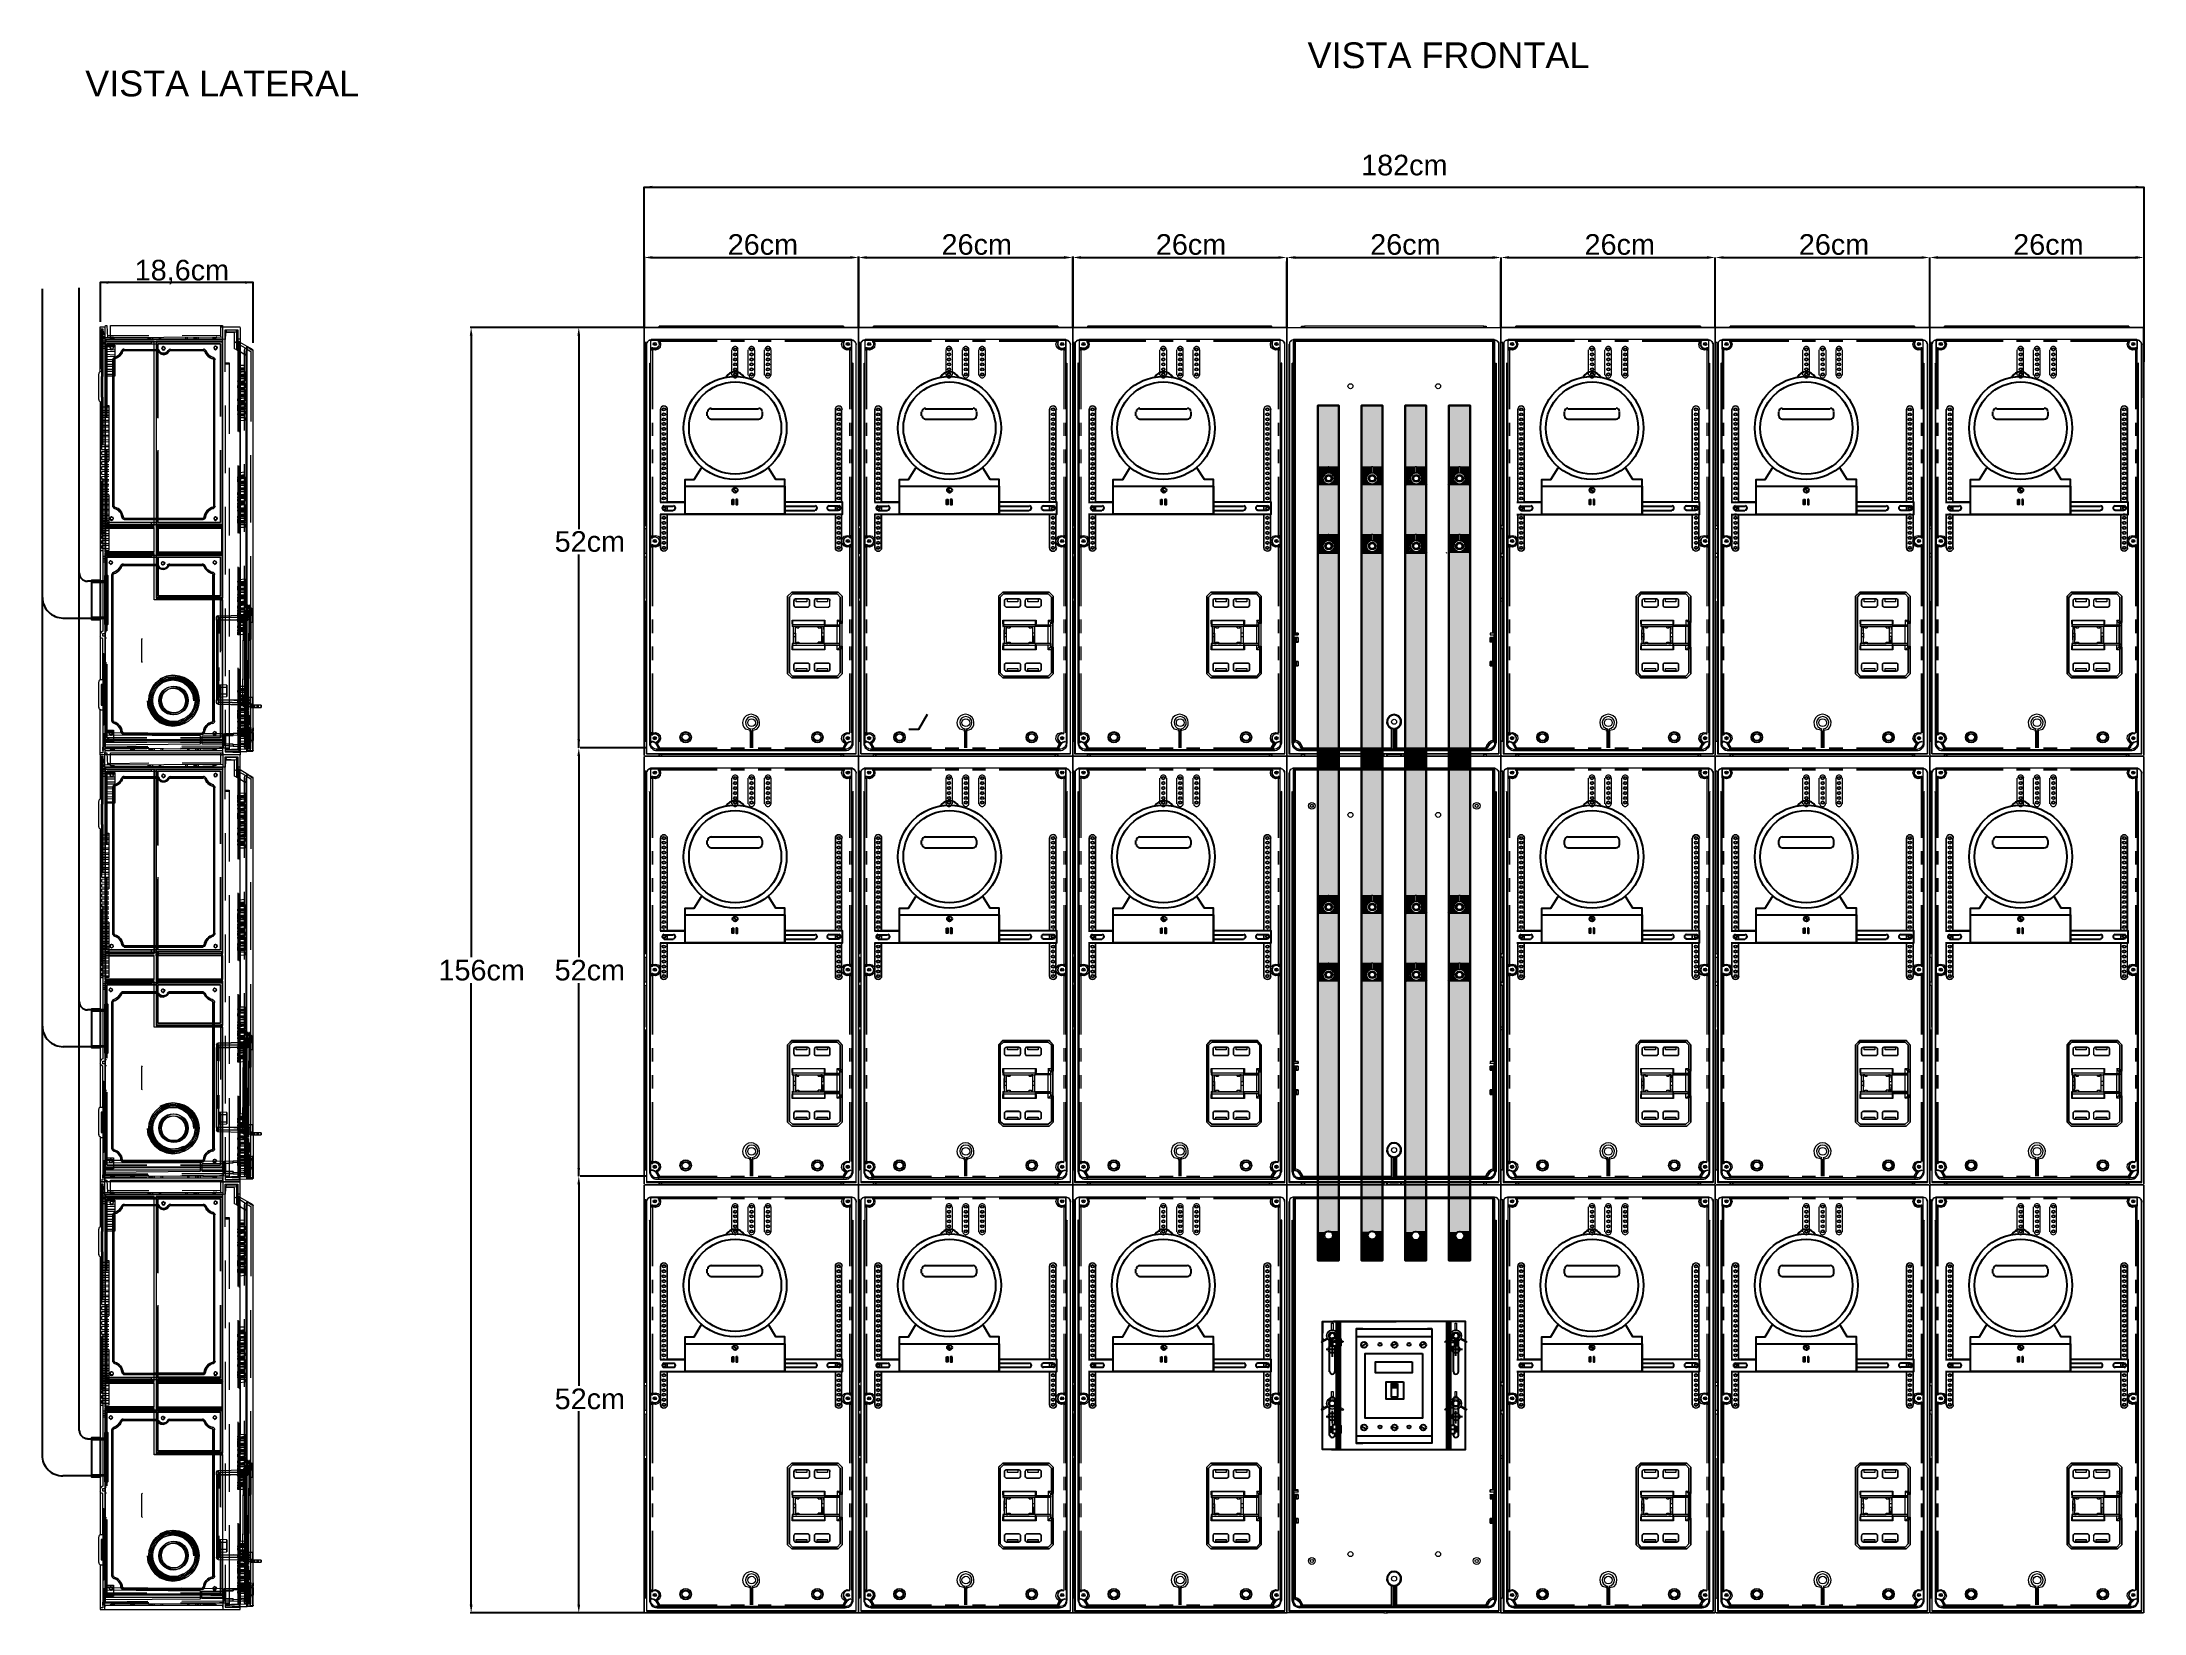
# Model space of a CAD drawing. Header units: millimetres. Extents: x -305 to 1353, y -289 to 1176.
# Drawn here: x -305.3 to -45.3, y 315.6 to 509.8 of the extents above; entities that cross this region are included whole.
import ezdxf

# ---------------------------------------------------------------- set-up
doc = ezdxf.new("R2010")
doc.units = ezdxf.units.MM
doc.header["$MEASUREMENT"] = 0
doc.layers.add('PDF_0', color=7, linetype='Continuous')
doc.layers.add('PDF_Text', color=7, linetype='Continuous')
doc.styles.add('PDF Arial', font='arial.ttf')

msp = doc.modelspace()

# ---------------------------------------------------------------- texts
at = {"layer": 'PDF_Text', "color": 30, "true_color": 0xff7e00, "attachment_point": 7, "style": 'PDF Arial'}
for s, insert, char_height in [('VISTA FRONTAL', (-148.77, 506.56), 3.185), ('VISTA LATERAL', (-299.94, 503.07), 3.185), ('182cm', (-142.14, 493.31), 2.548), ('26cm', (-220.48, 483.49), 2.548), ('26cm', (-194.03, 483.49), 2.548), ('26cm', (-167.53, 483.49), 2.548), ('26cm', (-141.02, 483.49), 2.548), ('26cm', (-114.51, 483.49), 2.548), ('26cm', (-88.01, 483.49), 2.548), ('26cm', (-61.5, 483.49), 2.548), ('18,6cm', (-293.82, 479.88), 2.548), ('52cm', (-241.88, 446.76), 2.548), ('156cm', (-256.25, 393.75), 2.548), ('52cm', (-241.88, 393.75), 2.548), ('52cm', (-241.88, 340.73), 2.548)]:
    msp.add_mtext(s, dxfattribs=dict(at, insert=insert, char_height=char_height))

# ---------------------------------------------------------------- linework, layer by layer
at = {"layer": 'PDF_0', "color": 150, "lineweight": 25, "true_color": 0x007eff}
for points in [[(-230.81, 478.98), (-230.81, 491.9), (-45.33, 491.9), (-45.33, 470.28)], [(-230.81, 483.3), (-230.81, 474.54), (-239.01, 474.54)], [(-230.81, 483.3), (-230.81, 474.54), (-230.81, 483.3)], [(-229.8, 483.19), (-205.32, 483.19)], [(-204.31, 483.3), (-204.31, 474.54), (-204.31, 483.3)], [(-204.31, 474.54), (-204.31, 483.3)], [(-203.3, 483.19), (-178.87, 483.19)], [(-176.79, 483.19), (-152.36, 483.19)], [(-151.35, 483.19), (-151.35, 474.54), (-151.35, 482.69)], [(-150.29, 483.19), (-125.86, 483.19)], [(-124.85, 483.19), (-124.85, 474.54), (-124.85, 482.69)], [(-123.84, 483.19), (-99.35, 483.19)], [(-98.34, 474.54), (-98.34, 483.19)], [(-97.33, 483.19), (-72.84, 483.19)], [(-71.83, 474.54), (-71.83, 483.19)], [(-70.82, 483.19), (-46.34, 483.19)], [(-279.17, 472.63), (-279.17, 480.1), (-298.09, 480.1), (-298.09, 475.22)], [(-234.97, 474.54), (-252.32, 474.54)], [(-252.21, 473.53), (-252.21, 396.65)], [(-238.9, 473.53), (-238.9, 449.61)], [(-238.9, 422.54), (-238.9, 446.47)], [(-238.9, 421.53), (-238.9, 396.65)], [(-230.53, 422.54), (-238.73, 422.54)], [(-252.21, 316.57), (-252.21, 393.45)], [(-238.9, 369.59), (-238.9, 393.45)], [(-230.53, 369.59), (-238.73, 369.59)], [(-238.9, 368.58), (-238.9, 343.64)], [(-238.9, 316.57), (-238.9, 340.5)], [(-234.97, 315.56), (-252.32, 315.56)], [(-230.81, 315.56), (-239.01, 315.56)]]:
    msp.add_lwpolyline(points, dxfattribs=at)
for points in [[(-204.31, 483.3), (-204.31, 474.54)], [(-177.8, 483.3), (-177.8, 474.54)]]:
    msp.add_lwpolyline(points, close=True, dxfattribs=at)
at = {"layer": 'PDF_0', "lineweight": 25}
for points in [[(-305.28, 479.32), (-305.28, 335.05)], [(-300.67, 338.14), (-300.67, 390.59), (-300.67, 443.43), (-300.67, 479.43)], [(-298.04, 469.43), (-298.04, 474.21)], [(-45.33, 465.84), (-45.33, 474.6)], [(-223.01, 463.59), (-223.01, 464.1)], [(-222.56, 464.49), (-216.66, 464.49)], [(-216.66, 463.14), (-222.56, 463.14)], [(-216.21, 464.1), (-216.21, 463.59)], [(-196.5, 463.59), (-196.5, 464.1)], [(-196.05, 464.49), (-190.16, 464.49)], [(-190.16, 463.14), (-196.05, 463.14)], [(-189.71, 464.1), (-189.71, 463.59)], [(-170, 463.59), (-170, 464.1)], [(-169.55, 464.49), (-163.65, 464.49)], [(-163.65, 463.14), (-169.55, 463.14)], [(-163.2, 464.1), (-163.2, 463.59)], [(-116.98, 463.59), (-116.98, 464.1)], [(-116.59, 464.49), (-110.64, 464.49)], [(-110.64, 463.14), (-116.59, 463.14)], [(-110.25, 464.1), (-110.25, 463.59)], [(-90.48, 463.59), (-90.48, 464.1)], [(-90.09, 464.49), (-84.13, 464.49)], [(-84.13, 463.14), (-90.09, 463.14)], [(-83.74, 464.1), (-83.74, 463.59)], [(-64.03, 463.59), (-64.03, 464.1)], [(-63.58, 464.49), (-57.68, 464.49)], [(-57.68, 463.14), (-63.58, 463.14)], [(-57.23, 464.1), (-57.23, 463.59)], [(-225.76, 451.46), (-225.76, 455.73), (-224.64, 455.73), (-223.74, 457.19)], [(-213.41, 451.46), (-213.41, 455.73), (-214.53, 455.73), (-215.43, 457.19)], [(-199.25, 451.46), (-199.25, 455.73), (-198.13, 455.73), (-197.23, 457.19)], [(-186.9, 451.46), (-186.9, 455.73), (-188.02, 455.73), (-188.92, 457.19)], [(-172.8, 451.46), (-172.8, 455.73), (-171.63, 455.73), (-170.73, 457.19)], [(-160.39, 451.46), (-160.39, 455.73), (-161.52, 455.73), (-162.47, 457.19)], [(-119.79, 451.41), (-119.79, 455.73), (-118.67, 455.73), (-117.77, 457.19)], [(-107.38, 451.41), (-107.38, 455.73), (-108.56, 455.73), (-109.46, 457.19)], [(-93.29, 451.41), (-93.29, 455.73), (-92.16, 455.73), (-91.26, 457.19)], [(-80.88, 451.41), (-80.88, 455.73), (-82.05, 455.73), (-82.95, 457.19)], [(-66.78, 451.41), (-66.78, 455.73), (-65.66, 455.73), (-64.76, 457.19)], [(-54.43, 451.41), (-54.43, 455.73), (-55.55, 455.73), (-56.45, 457.19)], [(-228.85, 451.46), (-206.27, 451.46), (-206.27, 452.92), (-213.41, 452.92)], [(-228.85, 452.92), (-225.76, 452.92), (-227.95, 452.92)], [(-228.34, 452.42), (-227.22, 452.42)], [(-219.36, 454.16), (-219.81, 454.61), (-219.36, 454.16)], [(-213.41, 452.42), (-209.7, 452.42)], [(-206.78, 452.42), (-207.96, 452.42)], [(-202.34, 451.46), (-179.77, 451.46), (-179.77, 452.92), (-186.9, 452.92)], [(-202.34, 452.92), (-199.25, 452.92), (-201.44, 452.92)], [(-201.89, 452.42), (-200.71, 452.42)], [(-192.85, 454.16), (-193.3, 454.61), (-192.91, 454.16)], [(-186.9, 452.42), (-183.19, 452.42)], [(-180.27, 452.42), (-181.45, 452.42)], [(-175.84, 451.46), (-153.26, 451.46), (-153.26, 452.92), (-160.39, 452.92)], [(-175.84, 452.92), (-172.8, 452.92), (-174.99, 452.92)], [(-175.39, 452.42), (-174.21, 452.42)], [(-166.85, 454.61), (-166.4, 454.16)], [(-166.8, 454.61), (-166.35, 454.16)], [(-160.39, 452.42), (-156.69, 452.42)], [(-153.77, 452.42), (-154.95, 452.42)], [(-122.88, 451.41), (-100.31, 451.41), (-100.31, 452.92), (-107.38, 452.92)], [(-122.88, 452.92), (-119.79, 452.92), (-121.98, 452.92)], [(-122.38, 452.42), (-121.2, 452.42)], [(-113.84, 454.61), (-113.39, 454.16)], [(-113.78, 454.61), (-113.33, 454.16)], [(-107.38, 452.42), (-103.73, 452.42)], [(-100.75, 452.42), (-101.93, 452.42)], [(-96.37, 451.41), (-73.8, 451.41), (-73.8, 452.92), (-80.88, 452.92)], [(-96.37, 452.92), (-93.29, 452.92), (-95.48, 452.92)], [(-95.87, 452.42), (-94.69, 452.42)], [(-87.33, 454.61), (-86.88, 454.16)], [(-87.28, 454.61), (-86.83, 454.16)], [(-80.88, 452.42), (-77.23, 452.42)], [(-74.25, 452.42), (-75.43, 452.42)], [(-69.87, 451.41), (-47.29, 451.41), (-47.29, 452.92), (-54.43, 452.92)], [(-69.87, 452.92), (-66.78, 452.92), (-68.97, 452.92)], [(-69.36, 452.42), (-68.18, 452.42)], [(-60.83, 454.61), (-60.38, 454.16), (-60.77, 454.61)], [(-54.43, 452.42), (-50.72, 452.42)], [(-47.8, 452.42), (-48.92, 452.42)], [(-228.34, 451.91), (-227.22, 451.91)], [(-213.41, 451.91), (-209.7, 451.91)], [(-206.78, 451.91), (-207.96, 451.91)], [(-201.89, 451.91), (-200.71, 451.91)], [(-186.9, 451.91), (-183.19, 451.91)], [(-180.27, 451.91), (-181.45, 451.91)], [(-175.39, 451.91), (-174.21, 451.91)], [(-160.39, 451.91), (-156.69, 451.91)], [(-153.77, 451.91), (-154.95, 451.91)], [(-122.38, 451.91), (-121.2, 451.91)], [(-107.38, 451.91), (-103.73, 451.91)], [(-100.75, 451.91), (-101.93, 451.91)], [(-95.87, 451.91), (-94.69, 451.91)], [(-80.88, 451.91), (-77.23, 451.91)], [(-74.25, 451.91), (-75.43, 451.91)], [(-69.36, 451.91), (-68.18, 451.91)], [(-54.43, 451.91), (-50.72, 451.91)], [(-47.8, 451.91), (-48.92, 451.91)], [(-297.47, 443.15), (-299.16, 443.15), (-299.66, 443.15)], [(-299.16, 443.04), (-297.19, 443.04)], [(-297.47, 438.55), (-299.16, 438.55), (-302.7, 438.55)], [(-299.16, 438.72), (-297.19, 438.72)], [(-198.08, 424.84), (-196.84, 424.84), (-195.77, 426.7)], [(-217.67, 424.62), (-217.67, 422.54)], [(-217.45, 424.62), (-217.45, 422.54)], [(-191.17, 424.62), (-191.17, 422.54)], [(-191, 424.62), (-191, 422.54)], [(-164.66, 424.62), (-164.66, 422.54)], [(-164.49, 424.62), (-164.49, 422.54)], [(-111.71, 424.62), (-111.71, 422.54)], [(-111.48, 424.62), (-111.48, 422.54)], [(-85.2, 424.62), (-85.2, 422.54)], [(-84.97, 424.62), (-84.97, 422.54)], [(-58.69, 424.62), (-58.69, 422.54)], [(-58.47, 424.62), (-58.47, 422.54)], [(-223.01, 410.58), (-223.01, 411.09)], [(-222.56, 411.54), (-216.66, 411.54)], [(-216.21, 411.09), (-216.21, 410.58)], [(-196.5, 410.58), (-196.5, 411.09)], [(-196.05, 411.54), (-190.16, 411.54)], [(-189.71, 411.09), (-189.71, 410.58)], [(-170, 410.58), (-170, 411.09)], [(-169.55, 411.54), (-163.65, 411.54)], [(-163.2, 411.09), (-163.2, 410.58)], [(-116.98, 410.58), (-116.98, 411.09)], [(-116.59, 411.54), (-110.64, 411.54)], [(-110.25, 411.09), (-110.25, 410.58)], [(-90.48, 410.58), (-90.48, 411.09)], [(-90.09, 411.54), (-84.13, 411.54)], [(-83.74, 411.09), (-83.74, 410.58)], [(-64.03, 410.58), (-64.03, 411.09)], [(-63.58, 411.54), (-57.68, 411.54)], [(-57.23, 411.09), (-57.23, 410.58)], [(-216.66, 410.13), (-222.56, 410.13)], [(-190.16, 410.13), (-196.05, 410.13)], [(-163.65, 410.13), (-169.55, 410.13)], [(-110.64, 410.13), (-116.59, 410.13)], [(-84.13, 410.13), (-90.09, 410.13)], [(-57.68, 410.13), (-63.58, 410.13)], [(-225.76, 398.45), (-225.76, 402.72), (-224.64, 402.72), (-223.74, 404.18)], [(-213.41, 398.45), (-213.41, 402.72), (-214.53, 402.72), (-215.43, 404.18)], [(-199.25, 398.45), (-199.25, 402.72), (-198.13, 402.72), (-197.23, 404.18)], [(-186.9, 398.45), (-186.9, 402.72), (-188.02, 402.72), (-188.92, 404.18)], [(-172.8, 398.45), (-172.8, 402.72), (-171.63, 402.72), (-170.73, 404.18)], [(-160.39, 398.45), (-160.39, 402.72), (-161.52, 402.72), (-162.47, 404.18)], [(-119.79, 398.45), (-119.79, 402.72), (-118.67, 402.72), (-117.77, 404.18)], [(-107.38, 398.45), (-107.38, 402.72), (-108.56, 402.72), (-109.46, 404.18)], [(-93.29, 398.45), (-93.29, 402.72), (-92.16, 402.72), (-91.26, 404.18)], [(-80.88, 398.45), (-80.88, 402.72), (-82.05, 402.72), (-82.95, 404.18)], [(-66.78, 398.45), (-66.78, 402.72), (-65.66, 402.72), (-64.76, 404.18)], [(-54.43, 398.45), (-54.43, 402.72), (-55.55, 402.72), (-56.45, 404.18)], [(-219.81, 401.65), (-219.36, 401.2)], [(-219.81, 401.6), (-219.36, 401.15)], [(-193.3, 401.65), (-192.85, 401.2)], [(-193.3, 401.6), (-192.91, 401.15)], [(-166.85, 401.6), (-166.4, 401.15)], [(-166.8, 401.65), (-166.35, 401.2)], [(-113.84, 401.6), (-113.39, 401.15)], [(-113.78, 401.65), (-113.33, 401.2)], [(-87.33, 401.6), (-86.88, 401.15)], [(-87.28, 401.65), (-86.83, 401.2)], [(-60.83, 401.6), (-60.38, 401.15)], [(-60.77, 401.65), (-60.38, 401.2)], [(-228.85, 398.45), (-206.27, 398.45), (-206.27, 399.91), (-213.41, 399.91)], [(-228.85, 399.91), (-225.76, 399.91), (-227.95, 399.91)], [(-228.34, 399.41), (-227.22, 399.41)], [(-228.34, 398.9), (-227.22, 398.9)], [(-213.41, 399.41), (-209.7, 399.41)], [(-213.41, 398.9), (-209.7, 398.9)], [(-206.78, 399.41), (-207.96, 399.41)], [(-206.78, 398.9), (-207.96, 398.9)], [(-202.34, 398.45), (-179.77, 398.45), (-179.77, 399.91), (-186.9, 399.91)], [(-202.34, 399.91), (-199.25, 399.91), (-201.44, 399.91)], [(-201.89, 399.41), (-200.71, 399.41)], [(-201.89, 398.9), (-200.71, 398.9)], [(-186.9, 399.41), (-183.19, 399.41)], [(-186.9, 398.9), (-183.19, 398.9)], [(-180.27, 399.41), (-181.45, 399.41)], [(-180.27, 398.9), (-181.45, 398.9)], [(-175.84, 398.45), (-153.26, 398.45), (-153.26, 399.91), (-160.39, 399.91)], [(-175.84, 399.91), (-172.8, 399.91), (-174.99, 399.91)], [(-175.39, 399.41), (-174.21, 399.41)], [(-175.39, 398.9), (-174.21, 398.9)], [(-160.39, 399.41), (-156.69, 399.41)], [(-160.39, 398.9), (-156.69, 398.9)], [(-153.77, 399.41), (-154.95, 399.41)], [(-153.77, 398.9), (-154.95, 398.9)], [(-122.88, 398.45), (-100.31, 398.45), (-100.31, 399.91), (-107.38, 399.91)], [(-122.88, 399.91), (-119.79, 399.91), (-121.98, 399.91)], [(-122.38, 399.41), (-121.2, 399.41)], [(-122.38, 398.9), (-121.2, 398.9)], [(-107.38, 399.41), (-103.73, 399.41)], [(-107.38, 398.9), (-103.73, 398.9)], [(-100.75, 399.41), (-101.93, 399.41)], [(-100.75, 398.9), (-101.93, 398.9)], [(-96.37, 398.45), (-73.8, 398.45), (-73.8, 399.91), (-80.88, 399.91)], [(-96.37, 399.91), (-93.29, 399.91), (-95.48, 399.91)], [(-95.87, 399.41), (-94.69, 399.41)], [(-95.87, 398.9), (-94.69, 398.9)], [(-80.88, 399.41), (-77.23, 399.41)], [(-80.88, 398.9), (-77.23, 398.9)], [(-74.25, 399.41), (-75.43, 399.41)], [(-74.25, 398.9), (-75.43, 398.9)], [(-69.87, 398.45), (-47.29, 398.45), (-47.29, 399.91), (-54.43, 399.91)], [(-69.87, 399.91), (-66.78, 399.91), (-68.97, 399.91)], [(-69.36, 399.41), (-68.18, 399.41)], [(-69.36, 398.9), (-68.18, 398.9)], [(-54.43, 399.41), (-50.72, 399.41)], [(-54.43, 398.9), (-50.72, 398.9)], [(-47.8, 399.41), (-48.92, 399.41)], [(-47.8, 398.9), (-48.92, 398.9)], [(-297.47, 390.14), (-299.16, 390.14), (-299.66, 390.14)], [(-299.16, 390.03), (-297.19, 390.03)], [(-297.47, 385.59), (-299.16, 385.59), (-302.7, 385.59)], [(-299.16, 385.7), (-297.19, 385.7)], [(-217.67, 371.61), (-217.67, 369.59)], [(-217.45, 371.61), (-217.45, 369.59)], [(-191.17, 371.61), (-191.17, 369.59)], [(-191, 371.61), (-191, 369.59)], [(-164.66, 371.61), (-164.66, 369.59)], [(-164.49, 371.61), (-164.49, 369.59)], [(-111.71, 371.61), (-111.71, 369.59)], [(-111.48, 371.61), (-111.48, 369.59)], [(-85.2, 371.61), (-85.2, 369.59)], [(-84.97, 371.61), (-84.97, 369.59)], [(-58.69, 371.61), (-58.69, 369.59)], [(-58.47, 371.61), (-58.47, 369.59)], [(-223.01, 357.57), (-223.01, 358.07)], [(-222.56, 358.52), (-216.66, 358.52)], [(-216.66, 357.12), (-222.56, 357.12)], [(-216.21, 358.07), (-216.21, 357.57)], [(-196.5, 357.57), (-196.5, 358.07)], [(-196.05, 358.52), (-190.16, 358.52)], [(-190.16, 357.12), (-196.05, 357.12)], [(-189.71, 358.07), (-189.71, 357.57)], [(-170, 357.57), (-170, 358.07)], [(-169.55, 358.52), (-163.65, 358.52)], [(-163.65, 357.12), (-169.55, 357.12)], [(-163.2, 358.07), (-163.2, 357.57)], [(-116.98, 357.57), (-116.98, 358.07)], [(-116.59, 358.52), (-110.64, 358.52)], [(-110.64, 357.12), (-116.59, 357.12)], [(-110.25, 358.07), (-110.25, 357.57)], [(-90.48, 357.57), (-90.48, 358.07)], [(-90.09, 358.52), (-84.13, 358.52)], [(-84.13, 357.12), (-90.09, 357.12)], [(-83.74, 358.07), (-83.74, 357.57)], [(-64.03, 357.57), (-64.03, 358.07)], [(-63.58, 358.52), (-57.68, 358.52)], [(-57.68, 357.12), (-63.58, 357.12)], [(-57.23, 358.07), (-57.23, 357.57)], [(-225.76, 345.44), (-225.76, 349.71), (-224.64, 349.71), (-223.74, 351.22)], [(-213.41, 345.44), (-213.41, 349.71), (-214.53, 349.71), (-215.43, 351.22)], [(-199.25, 345.44), (-199.25, 349.71), (-198.13, 349.71), (-197.23, 351.22)], [(-186.9, 345.44), (-186.9, 349.71), (-188.02, 349.71), (-188.92, 351.22)], [(-172.8, 345.44), (-172.8, 349.71), (-171.63, 349.71), (-170.73, 351.22)], [(-160.39, 345.44), (-160.39, 349.71), (-161.52, 349.71), (-162.47, 351.22)], [(-146.92, 351.62), (-146.92, 350.16)], [(-146.41, 351.62), (-137.82, 351.62)], [(-129.96, 351.62), (-145.57, 351.62)], [(-145.23, 351.62), (-145.23, 335.78)], [(-144.67, 335.78), (-144.89, 335.78), (-144.89, 351.62), (-144.67, 351.62)], [(-144.73, 351.62), (-144.73, 335.78)], [(-131.59, 351.62), (-131.59, 335.78)], [(-131.47, 335.78), (-131.42, 335.78), (-131.42, 351.62), (-131.47, 351.62)], [(-131.08, 351.62), (-131.08, 335.78)], [(-119.79, 345.44), (-119.79, 349.71), (-118.67, 349.71), (-117.77, 351.22)], [(-107.38, 345.44), (-107.38, 349.71), (-108.56, 349.71), (-109.46, 351.22)], [(-93.29, 345.44), (-93.29, 349.71), (-92.16, 349.71), (-91.26, 351.22)], [(-80.88, 345.44), (-80.88, 349.71), (-82.05, 349.71), (-82.95, 351.22)], [(-66.78, 345.44), (-66.78, 349.71), (-65.66, 349.71), (-64.76, 351.22)], [(-54.43, 345.44), (-54.43, 349.71), (-55.55, 349.71), (-56.45, 351.22)], [(-219.81, 348.64), (-219.36, 348.19)], [(-219.81, 348.58), (-219.36, 348.13)], [(-193.3, 348.64), (-192.85, 348.19)], [(-193.3, 348.58), (-192.91, 348.13)], [(-166.85, 348.58), (-166.4, 348.13)], [(-166.8, 348.64), (-166.35, 348.19)], [(-146.07, 345.38), (-146.07, 349.82)], [(-145.68, 349.31), (-145.85, 348.75), (-145.85, 349.37), (-145.96, 348.75), (-145.96, 349.37), (-145.68, 349.37)], [(-145.96, 348.75), (-145.68, 348.75)], [(-145.74, 348.81), (-145.74, 347.24)], [(-145.23, 349.54), (-145.68, 349.54), (-145.68, 348.58), (-145.23, 348.58)], [(-145.68, 349.09), (-145.23, 349.09)], [(-145.4, 349.82), (-145.4, 349.54)], [(-145.4, 348.58), (-145.4, 345.38)], [(-144.89, 349.48), (-145.06, 349.48)], [(-145.06, 348.58), (-144.89, 348.58)], [(-144.73, 349.48), (-144.67, 349.48), (-144.67, 348.58), (-144.73, 348.58)], [(-142.76, 350.72), (-142.76, 336.57)], [(-141.92, 350.72), (-142.76, 350.72), (-133.38, 350.72), (-133.94, 350.72)], [(-133.38, 349.71), (-142.76, 349.71)], [(-141.53, 348.92), (-142.09, 348.53)], [(-137.71, 348.86), (-138.38, 348.58)], [(-134.22, 348.86), (-134.84, 348.58)], [(-133.38, 350.72), (-133.38, 336.57), (-133.94, 336.57)], [(-131.59, 349.48), (-131.59, 348.58)], [(-131.25, 349.48), (-131.42, 349.48)], [(-131.42, 348.58), (-131.25, 348.58)], [(-131.08, 348.53), (-130.57, 348.53), (-130.57, 349.54), (-131.08, 349.54)], [(-130.57, 349.03), (-131.08, 349.03)], [(-130.74, 349.54), (-130.74, 349.82)], [(-130.74, 345.38), (-130.74, 348.53)], [(-130.29, 349.37), (-130.57, 349.37)], [(-130.57, 348.81), (-130.46, 349.37), (-130.46, 348.75), (-130.29, 349.37), (-130.29, 348.75), (-130.57, 348.75)], [(-130.46, 348.92), (-130.46, 347.35)], [(-130.13, 349.82), (-130.13, 345.38)], [(-113.84, 348.58), (-113.39, 348.13)], [(-113.78, 348.64), (-113.33, 348.19)], [(-87.33, 348.58), (-86.88, 348.13)], [(-87.28, 348.64), (-86.83, 348.19)], [(-60.83, 348.58), (-60.38, 348.13)], [(-60.77, 348.64), (-60.38, 348.19)], [(-228.85, 345.44), (-206.27, 345.44), (-206.27, 346.9), (-213.41, 346.9)], [(-228.85, 346.9), (-225.76, 346.9), (-227.95, 346.9)], [(-228.34, 346.45), (-227.22, 346.45)], [(-228.34, 345.94), (-227.22, 345.94)], [(-213.41, 346.45), (-209.7, 346.45)], [(-213.41, 345.94), (-209.7, 345.94)], [(-206.78, 346.45), (-207.96, 346.45)], [(-206.78, 345.94), (-207.96, 345.94)], [(-202.34, 345.44), (-179.77, 345.44), (-179.77, 346.9), (-186.9, 346.9)], [(-202.34, 346.9), (-199.25, 346.9), (-201.44, 346.9)], [(-201.89, 346.45), (-200.71, 346.45)], [(-201.89, 345.94), (-200.71, 345.94)], [(-186.9, 346.45), (-183.19, 346.45)], [(-186.9, 345.94), (-183.19, 345.94)], [(-180.27, 346.45), (-181.45, 346.45)], [(-180.27, 345.94), (-181.45, 345.94)], [(-175.84, 345.44), (-153.26, 345.44), (-153.26, 346.9), (-160.39, 346.9)], [(-175.84, 346.9), (-172.8, 346.9), (-174.99, 346.9)], [(-175.39, 346.45), (-174.21, 346.45)], [(-175.39, 345.94), (-174.21, 345.94)], [(-160.39, 346.45), (-156.69, 346.45)], [(-160.39, 345.94), (-156.69, 345.94)], [(-153.77, 346.45), (-154.95, 346.45)], [(-153.77, 345.94), (-154.95, 345.94)], [(-144.89, 348.13), (-146.47, 348.13)], [(-129.62, 348.13), (-131.19, 348.13)], [(-122.88, 345.44), (-100.31, 345.44), (-100.31, 346.9), (-107.38, 346.9)], [(-122.88, 346.9), (-119.79, 346.9), (-121.98, 346.9)], [(-122.38, 346.45), (-121.2, 346.45)], [(-122.38, 345.94), (-121.2, 345.94)], [(-107.38, 346.45), (-103.73, 346.45)], [(-107.38, 345.94), (-103.73, 345.94)], [(-100.75, 346.45), (-101.93, 346.45)], [(-100.75, 345.94), (-101.93, 345.94)], [(-96.37, 345.44), (-73.8, 345.44), (-73.8, 346.9), (-80.88, 346.9)], [(-96.37, 346.9), (-93.29, 346.9), (-95.48, 346.9)], [(-95.87, 346.45), (-94.69, 346.45)], [(-95.87, 345.94), (-94.69, 345.94)], [(-80.88, 346.45), (-77.23, 346.45)], [(-80.88, 345.94), (-77.23, 345.94)], [(-74.25, 346.45), (-75.43, 346.45)], [(-74.25, 345.94), (-75.43, 345.94)], [(-69.87, 345.44), (-47.29, 345.44), (-47.29, 346.9), (-54.43, 346.9)], [(-69.87, 346.9), (-66.78, 346.9), (-68.97, 346.9)], [(-69.36, 346.45), (-68.18, 346.45)], [(-69.36, 345.94), (-68.18, 345.94)], [(-54.43, 346.45), (-50.72, 346.45)], [(-54.43, 345.94), (-50.72, 345.94)], [(-47.8, 346.45), (-48.92, 346.45)], [(-47.8, 345.94), (-48.92, 345.94)], [(-146.07, 337.52), (-146.07, 341.96)], [(-145.74, 340.55), (-145.74, 338.98)], [(-145.4, 341.96), (-145.4, 338.81)], [(-130.74, 338.76), (-130.74, 341.96)], [(-130.46, 340.55), (-130.46, 338.98)], [(-130.13, 341.96), (-130.13, 337.52)], [(-144.89, 339.82), (-146.47, 339.82)], [(-145.68, 338.53), (-145.85, 337.97), (-145.85, 338.59), (-145.96, 337.97), (-145.96, 338.59), (-145.68, 338.59)], [(-145.96, 337.97), (-145.68, 337.97)], [(-145.23, 338.81), (-145.68, 338.81), (-145.68, 337.8), (-145.23, 337.8)], [(-145.68, 338.31), (-145.23, 338.31)], [(-144.89, 338.76), (-145.06, 338.76)], [(-144.73, 338.76), (-144.67, 338.76), (-144.67, 337.8), (-144.73, 337.8)], [(-141.53, 338.31), (-142.09, 338.64)], [(-137.71, 338.36), (-138.38, 338.59)], [(-134.22, 338.31), (-134.84, 338.64)], [(-131.59, 338.76), (-131.59, 337.8)], [(-129.62, 339.82), (-131.19, 339.82)], [(-131.08, 337.74), (-130.57, 337.74), (-130.57, 338.76), (-131.08, 338.76)], [(-130.57, 338.25), (-131.08, 338.25)], [(-130.29, 338.59), (-130.57, 338.59)], [(-130.57, 338.03), (-130.46, 338.59), (-130.46, 337.97), (-130.29, 338.59), (-130.29, 337.97), (-130.57, 337.97)], [(-299.16, 337.07), (-299.66, 337.07)], [(-297.47, 337.13), (-299.16, 337.13)], [(-299.16, 337.01), (-297.19, 337.01)], [(-145.79, 335.78), (-143.21, 335.78)], [(-145.57, 335.78), (-130.07, 335.78)], [(-145.4, 337.8), (-145.4, 337.52)], [(-145.06, 337.8), (-144.89, 337.8)], [(-142.76, 337.46), (-133.38, 337.46)], [(-133.38, 336.57), (-142.76, 336.57), (-141.92, 336.57)], [(-135.52, 336.57), (-137.26, 336.57)], [(-132.2, 335.78), (-129.62, 335.78)], [(-130.74, 337.52), (-130.74, 337.74)], [(-297.47, 332.52), (-299.16, 332.52), (-302.7, 332.52)], [(-299.16, 332.63), (-297.19, 332.63)], [(-217.67, 318.6), (-217.67, 316.57)], [(-217.45, 318.6), (-217.45, 316.57)], [(-191.17, 318.6), (-191.17, 316.57)], [(-191, 318.6), (-191, 316.57)], [(-164.66, 318.6), (-164.66, 316.57)], [(-164.49, 318.6), (-164.49, 316.57)], [(-111.71, 318.6), (-111.71, 316.57)], [(-111.48, 318.6), (-111.48, 316.57)], [(-85.2, 318.6), (-85.2, 316.57)], [(-84.97, 318.6), (-84.97, 316.57)], [(-58.69, 318.6), (-58.69, 316.57)], [(-58.47, 318.6), (-58.47, 316.57)]]:
    msp.add_lwpolyline(points, dxfattribs=at)
at = {"layer": 'PDF_0', "lineweight": 18}
for points in [[(-298.09, 469.04), (-298.09, 474.49), (-298.09, 474.6), (-297.53, 474.6), (-297.53, 474.49), (-297.53, 473.03), (-282.93, 473.03), (-282.93, 474.54), (-282.93, 474.6), (-280.79, 474.6)], [(-280.79, 474.54), (-280.79, 421.76), (-280.79, 421.7), (-282.93, 421.7), (-282.93, 421.76), (-282.93, 423.27), (-297.53, 423.27), (-297.53, 421.81), (-297.53, 421.7), (-298.09, 421.7), (-298.09, 421.81), (-298.09, 427.26)], [(-297.53, 474.6), (-297.47, 474.6), (-297.42, 474.77), (-297.25, 474.77), (-297.19, 473.31)], [(-297.53, 473.31), (-282.93, 473.36)], [(-297.19, 473.53), (-296.8, 473.53)], [(-296.8, 473.31), (-296.8, 474.77), (-283.32, 474.77), (-282.98, 474.77), (-282.98, 474.6)], [(-283.27, 474.6), (-282.93, 474.6)], [(-230.76, 474.54), (-204.36, 474.54)], [(-204.31, 421.59), (-204.31, 474.49), (-204.31, 421.59)], [(-204.31, 474.49), (-204.31, 421.59)], [(-204.25, 474.54), (-177.86, 474.54)], [(-177.8, 474.54), (-151.35, 474.54)], [(-177.8, 421.59), (-177.8, 474.49), (-177.8, 421.59)], [(-177.8, 474.49), (-177.8, 421.59)], [(-151.35, 421.59), (-151.35, 474.49), (-151.35, 421.59)], [(-151.3, 474.54), (-124.9, 474.54)], [(-149.5, 474.54), (-149.5, 474.71), (-149.16, 474.71), (-149.16, 474.54)], [(-126.98, 474.71), (-149.16, 474.71)], [(-126.98, 474.54), (-126.98, 474.71), (-126.7, 474.71), (-126.64, 474.54)], [(-124.85, 474.49), (-124.85, 421.59)], [(-124.79, 474.54), (-98.4, 474.54)], [(-98.34, 421.59), (-98.34, 474.49), (-98.34, 421.59)], [(-98.34, 474.49), (-98.34, 421.59)], [(-98.28, 474.54), (-71.89, 474.54)], [(-71.83, 421.59), (-71.83, 474.49), (-71.83, 421.59)], [(-71.83, 474.49), (-71.83, 421.59)], [(-71.78, 474.54), (-45.38, 474.54)], [(-45.33, 421.59), (-45.33, 474.49), (-45.33, 421.59)], [(-45.33, 474.49), (-45.33, 421.59)], [(-282.93, 473.08), (-297.53, 473.08)], [(-297.53, 472.8), (-297.47, 472.75), (-291.41, 472.75), (-291.41, 472.8)], [(-297.47, 472.75), (-297.47, 450), (-297.53, 449.95)], [(-297.47, 472.19), (-297.47, 472.69), (-297.47, 472.19)], [(-291.41, 471.68), (-295.17, 471.68), (-291.41, 471.68)], [(-291.41, 450), (-291.41, 450.79), (-291.41, 450.9), (-291.41, 471.68), (-291.41, 471.79), (-291.41, 472.75)], [(-291.18, 472.8), (-291.18, 472.75), (-282.98, 472.75), (-282.93, 472.8)], [(-291.18, 472.75), (-291.18, 471.79), (-291.18, 471.68), (-291.18, 450.9), (-291.18, 450.79), (-291.18, 450)], [(-282.98, 450), (-282.98, 472.75)], [(-280.79, 471.57), (-280.06, 471.12), (-280.01, 471.85), (-279.95, 472.13), (-279.9, 472.19), (-280.79, 472.69)], [(-279.95, 471.12), (-280.06, 471.12), (-280.06, 423.1), (-279.95, 423.1)], [(-279.84, 472.07), (-279.9, 472.02), (-279.95, 471.79), (-279.95, 471.12), (-279.95, 423.1), (-279.9, 422.49), (-279.9, 422.26), (-279.84, 422.21), (-279.17, 422.26), (-279.17, 423.44), (-279.17, 424.45), (-279.17, 424.62), (-279.17, 424.9), (-279.17, 425.01), (-279.17, 424.9), (-279.17, 424.62), (-279.17, 424.79), (-279.17, 424.9)], [(-279.17, 471.79), (-279.9, 472.19), (-279.84, 472.07), (-279.56, 471.9), (-279.33, 471.79), (-279.17, 471.68)], [(-279.78, 472.07), (-279.84, 472.13)], [(-279.17, 427.82), (-279.17, 471.68), (-279.22, 471.74)], [(-230.81, 450.06), (-230.59, 450.06), (-230.59, 472.69), (-230.81, 472.69)], [(-230.53, 472.58), (-230.53, 421.81), (-230.53, 472.41)], [(-230.53, 472.41), (-230.53, 472.41)], [(-205.15, 469.99), (-205.15, 472.86), (-205.15, 472.92), (-205.21, 472.97), (-205.26, 473.03), (-229.86, 473.03), (-229.92, 472.97), (-229.97, 472.97), (-229.97, 472.92), (-230.03, 472.86), (-230.03, 469.99)], [(-205.21, 473.03), (-229.92, 473.03)], [(-219.98, 468.65), (-219.98, 471.79)], [(-219.25, 471.79), (-219.25, 468.65)], [(-217.95, 468.65), (-217.95, 471.79)], [(-217.17, 471.79), (-217.17, 468.65)], [(-215.93, 468.65), (-215.93, 471.79)], [(-215.15, 471.79), (-215.15, 468.65)], [(-206.05, 472.75), (-206.05, 472.86), (-206.22, 472.97), (-205.32, 472.97), (-205.26, 472.97), (-205.26, 472.92), (-205.21, 472.92), (-205.21, 472.86), (-205.21, 472.8), (-205.21, 471.85), (-205.26, 472.02), (-205.43, 472.02)], [(-204.65, 472.58), (-204.65, 421.81), (-204.59, 421.81), (-204.59, 472.41)], [(-204.31, 450.06), (-204.14, 450.06), (-204.14, 472.69), (-204.31, 472.69)], [(-178.7, 473.03), (-203.47, 473.03), (-203.58, 472.97), (-203.69, 472.97), (-203.8, 472.92), (-203.86, 472.8), (-203.97, 472.75), (-204.03, 472.63), (-204.03, 472.52), (-204.03, 472.41), (-204.03, 472.52), (-203.97, 472.63), (-203.92, 472.75), (-203.86, 472.8), (-203.75, 472.92), (-203.69, 472.97), (-203.58, 472.97), (-203.41, 473.03)], [(-204.03, 472.58), (-204.03, 421.81), (-204.03, 472.41)], [(-204.03, 472.41), (-204.03, 472.41)], [(-178.64, 469.99), (-178.64, 472.86), (-178.64, 472.92), (-178.7, 472.97), (-178.76, 472.97), (-178.76, 473.03), (-178.81, 473.03), (-203.35, 473.03), (-203.41, 473.03), (-203.41, 472.97), (-203.47, 472.97), (-203.47, 472.92), (-203.52, 472.92), (-203.52, 472.86), (-203.52, 469.99)], [(-193.47, 468.65), (-193.47, 471.79)], [(-192.74, 471.79), (-192.74, 468.65)], [(-191.45, 468.65), (-191.45, 471.79)], [(-190.72, 471.79), (-190.72, 468.65)], [(-189.43, 468.65), (-189.43, 471.79)], [(-188.64, 471.79), (-188.64, 468.65)], [(-179.6, 472.75), (-179.6, 472.86), (-179.71, 472.97), (-178.81, 472.97), (-178.76, 472.97), (-178.76, 472.92), (-178.7, 472.92), (-178.7, 472.86), (-178.7, 472.8), (-178.7, 471.85), (-178.76, 472.02), (-178.93, 472.02)], [(-178.14, 472.58), (-178.14, 421.81), (-178.08, 421.81), (-178.08, 472.41)], [(-177.8, 450.06), (-177.63, 450.06), (-177.63, 472.69), (-177.8, 472.69)], [(-177.52, 472.41), (-177.52, 472.52), (-177.52, 472.63), (-177.47, 472.75), (-177.35, 472.8), (-177.3, 472.92), (-177.18, 472.97), (-177.07, 472.97), (-176.96, 473.03), (-177.07, 472.97), (-177.18, 472.97), (-177.3, 472.92), (-177.35, 472.8), (-177.47, 472.75), (-177.52, 472.63), (-177.52, 472.52), (-177.58, 472.41), (-177.58, 421.81)], [(-177.52, 472.58), (-177.52, 421.81)], [(-152.14, 469.99), (-152.14, 472.86), (-152.14, 472.92), (-152.19, 472.97), (-152.25, 472.97), (-152.25, 473.03), (-152.31, 473.03), (-176.85, 473.03), (-176.9, 473.03), (-176.9, 472.97), (-176.96, 472.97), (-176.96, 472.92), (-177.02, 472.92), (-177.02, 472.86), (-177.02, 469.99)], [(-152.19, 473.03), (-176.96, 473.03)], [(-167.02, 468.65), (-167.02, 471.79)], [(-166.23, 471.79), (-166.23, 468.65)], [(-164.94, 468.65), (-164.94, 471.79)], [(-164.21, 471.79), (-164.21, 468.65)], [(-162.92, 468.65), (-162.92, 471.79)], [(-162.13, 471.79), (-162.13, 468.65)], [(-153.09, 472.75), (-153.09, 472.86), (-153.21, 472.97), (-152.36, 472.97), (-152.31, 472.97), (-152.25, 472.92), (-152.19, 472.92), (-152.19, 472.86), (-152.19, 472.8), (-152.19, 471.85), (-152.25, 472.02), (-152.42, 472.02)], [(-151.63, 472.58), (-151.63, 421.81), (-151.58, 421.81), (-151.58, 472.41), (-151.63, 472.52), (-151.63, 472.58), (-151.69, 472.69), (-151.75, 472.8), (-151.8, 472.86), (-151.91, 472.92), (-152.03, 472.97), (-152.08, 472.97), (-152.19, 473.03), (-152.08, 472.97), (-151.97, 472.97), (-151.86, 472.92), (-151.8, 472.8), (-151.69, 472.75), (-151.63, 472.63), (-151.63, 472.52), (-151.63, 472.41)], [(-125.74, 473.03), (-125.58, 472.97), (-125.46, 472.97), (-125.35, 472.92), (-125.3, 472.8), (-125.18, 472.75), (-125.13, 472.63), (-125.13, 472.52), (-125.13, 472.41), (-125.13, 472.52), (-125.13, 472.58), (-125.18, 472.69), (-125.24, 472.8), (-125.3, 472.86), (-125.41, 472.92), (-125.52, 472.97), (-125.63, 472.97), (-125.69, 473.03), (-150.45, 473.03), (-150.57, 472.97), (-150.68, 472.97), (-150.79, 472.92), (-150.9, 472.8), (-150.96, 472.75), (-151.02, 472.63), (-151.02, 472.52), (-151.07, 472.41), (-151.07, 421.81)], [(-150.45, 473.03), (-150.57, 472.97), (-150.68, 472.97), (-150.79, 472.92), (-150.85, 472.8), (-150.96, 472.75), (-151.02, 472.63), (-151.02, 472.52), (-151.07, 472.41)], [(-151.02, 472.58), (-151.02, 421.81)], [(-125.63, 472.86), (-125.63, 472.92), (-125.69, 472.92), (-125.69, 472.97), (-125.74, 472.97), (-125.74, 473.03), (-125.8, 473.03), (-150.34, 473.03), (-150.4, 473.03), (-150.4, 472.97), (-150.45, 472.97), (-150.51, 472.92), (-150.51, 472.86)], [(-150.51, 469.99), (-150.51, 472.86), (-150.45, 472.8), (-150.45, 436.75), (-150.51, 436.75), (-150.51, 436.53), (-150.45, 436.53), (-150.45, 436.19), (-150.45, 436.13), (-150.45, 436.08), (-150.45, 436.02), (-150.45, 435.96), (-150.45, 432.93), (-150.45, 432.88), (-150.45, 432.82), (-150.45, 432.76), (-150.45, 432.71), (-150.45, 423.44), (-150.29, 423.44), (-150.34, 423.38), (-150.34, 423.33), (-150.34, 423.27)], [(-150.29, 472.92), (-150.29, 472.8), (-150.45, 472.8)], [(-150.34, 473.03), (-150.29, 472.92), (-125.86, 472.92), (-125.8, 473.03)], [(-125.86, 436.75), (-125.86, 472.8), (-150.29, 472.8), (-150.29, 436.75)], [(-125.69, 472.8), (-125.86, 472.8), (-125.86, 472.92)], [(-125.86, 432.71), (-125.86, 423.44), (-125.69, 423.44), (-125.69, 432.71), (-125.69, 432.76), (-125.69, 432.82), (-125.69, 432.88), (-125.69, 432.93), (-125.69, 435.96), (-125.69, 436.02), (-125.69, 436.08), (-125.69, 436.13), (-125.69, 436.19), (-125.69, 436.53), (-125.63, 436.53), (-125.63, 436.75), (-125.69, 436.75), (-125.69, 472.8), (-125.63, 472.86), (-125.63, 469.99)], [(-125.13, 472.58), (-125.13, 421.81), (-125.13, 472.41)], [(-124.57, 472.41), (-124.57, 421.81)], [(-124.57, 472.41), (-124.57, 472.41)], [(-124.51, 472.58), (-124.51, 421.81)], [(-99.13, 469.99), (-99.13, 472.86), (-99.18, 472.92), (-99.18, 472.97), (-99.24, 472.97), (-99.24, 473.03), (-99.29, 473.03), (-123.89, 473.03), (-123.95, 472.97), (-124, 472.92), (-124, 472.86), (-124, 469.99)], [(-99.24, 473.03), (-123.95, 473.03)], [(-114.01, 468.65), (-114.01, 471.79)], [(-113.22, 471.79), (-113.22, 468.65)], [(-111.99, 468.65), (-111.99, 471.79)], [(-111.2, 471.79), (-111.2, 468.65)], [(-109.91, 468.65), (-109.91, 471.79)], [(-109.18, 471.79), (-109.18, 468.65)], [(-100.08, 472.75), (-100.08, 472.86), (-100.19, 472.97), (-99.35, 472.97), (-99.29, 472.97), (-99.24, 472.92), (-99.18, 472.86), (-99.18, 472.8), (-99.18, 471.85), (-99.24, 472.02), (-99.41, 472.02)], [(-98.62, 472.41), (-98.62, 421.81), (-98.62, 472.58)], [(-98.34, 450.06), (-98.12, 450.06), (-98.12, 472.69), (-98.34, 472.69)], [(-98.06, 472.41), (-98.06, 421.81)], [(-98.06, 472.41), (-98.06, 472.41)], [(-98, 472.58), (-98, 421.81)], [(-72.62, 469.99), (-72.62, 472.86), (-72.68, 472.86), (-72.68, 472.92), (-72.68, 472.97), (-72.73, 472.97), (-72.79, 473.03), (-97.39, 473.03), (-97.44, 472.97), (-97.5, 472.97), (-97.5, 472.92), (-97.5, 472.86), (-97.5, 469.99)], [(-97.27, 472.02), (-97.39, 472.02), (-97.5, 471.85), (-97.5, 472.8), (-97.5, 472.86), (-97.44, 472.86), (-97.44, 472.92), (-97.39, 472.92), (-97.39, 472.97), (-97.33, 472.97), (-96.43, 472.97), (-96.6, 472.86), (-96.6, 472.75)], [(-72.73, 473.03), (-97.44, 473.03)], [(-87.5, 468.65), (-87.5, 471.79)], [(-86.72, 471.79), (-86.72, 468.65)], [(-85.48, 468.65), (-85.48, 471.79)], [(-84.69, 471.79), (-84.69, 468.65)], [(-83.4, 468.65), (-83.4, 471.79)], [(-82.67, 471.79), (-82.67, 468.65)], [(-72.11, 472.41), (-72.11, 421.81), (-72.11, 472.58)], [(-71.83, 450.06), (-71.61, 450.06), (-71.61, 472.69), (-71.83, 472.69)], [(-71.55, 472.58), (-71.55, 421.81), (-71.55, 472.41)], [(-71.55, 472.41), (-71.55, 472.41)], [(-46.17, 469.99), (-46.17, 472.86), (-46.17, 472.92), (-46.17, 472.97), (-46.23, 472.97), (-46.28, 473.03), (-70.88, 473.03), (-70.94, 472.97), (-70.99, 472.97), (-70.99, 472.92), (-70.99, 472.86), (-71.05, 472.86), (-71.05, 469.99)], [(-70.77, 472.02), (-70.88, 472.02), (-70.99, 471.85), (-70.99, 472.8), (-70.99, 472.86), (-70.94, 472.86), (-70.94, 472.92), (-70.88, 472.92), (-70.88, 472.97), (-70.82, 472.97), (-69.98, 472.97), (-70.09, 472.86), (-70.09, 472.75)], [(-46.23, 473.03), (-70.94, 473.03)], [(-61, 468.65), (-61, 471.79)], [(-60.27, 471.79), (-60.27, 468.65)], [(-58.97, 468.65), (-58.97, 471.79)], [(-58.19, 471.79), (-58.19, 468.65)], [(-56.95, 468.65), (-56.95, 471.79)], [(-56.17, 471.79), (-56.17, 468.65)], [(-45.66, 472.58), (-45.66, 421.81), (-45.61, 421.81), (-45.61, 472.41)], [(-298.26, 465.61), (-298.26, 468.76)], [(-297.92, 468.48), (-297.92, 465.9)], [(-280.79, 469.1), (-280.23, 469.1), (-280.23, 468.7), (-280.79, 468.7)], [(-280.23, 469.04), (-280.79, 469.04)], [(-280.23, 468.25), (-280.79, 468.25), (-280.23, 468.31), (-280.23, 467.92), (-280.79, 467.86)], [(-230.14, 470.11), (-230.14, 423.16), (-230.14, 422.94), (-230.08, 422.77), (-229.97, 422.6), (-229.86, 422.49), (-229.75, 422.37), (-229.58, 422.26), (-229.41, 422.21), (-229.19, 422.21), (-205.94, 422.21), (-205.77, 422.21), (-205.54, 422.26), (-205.43, 422.37), (-205.26, 422.49), (-205.15, 422.6), (-205.04, 422.77), (-204.98, 422.94), (-204.98, 423.16), (-204.98, 470.11)], [(-230.03, 469.99), (-230.03, 469.99)], [(-203.63, 470.11), (-203.63, 423.16), (-203.63, 422.94), (-203.58, 422.77), (-203.52, 422.6), (-203.41, 422.49), (-203.24, 422.37), (-203.07, 422.26), (-202.9, 422.21), (-202.74, 422.21), (-179.43, 422.21), (-179.26, 422.21), (-179.09, 422.26), (-178.93, 422.37), (-178.76, 422.49), (-178.64, 422.6), (-178.53, 422.77), (-178.53, 422.94), (-178.48, 423.16), (-178.48, 470.11)], [(-203.52, 469.99), (-203.52, 469.99)], [(-177.13, 470.11), (-177.18, 470.11), (-177.18, 423.16), (-177.13, 422.94), (-177.07, 422.77), (-177.02, 422.6), (-176.9, 422.49), (-176.74, 422.37), (-176.57, 422.26), (-176.4, 422.21), (-176.23, 422.21), (-152.92, 422.21), (-152.76, 422.21), (-152.59, 422.26), (-152.42, 422.37), (-152.25, 422.49), (-152.14, 422.6), (-152.08, 422.77), (-152.03, 422.94), (-151.97, 423.16), (-151.97, 470.11), (-152.03, 470.11)], [(-177.02, 469.99), (-177.02, 469.99)], [(-125.52, 470.11), (-125.63, 469.99), (-125.63, 423.16), (-125.63, 422.99), (-125.69, 422.82), (-125.8, 422.71), (-125.86, 422.6), (-126.03, 422.49), (-126.14, 422.43), (-126.31, 422.37), (-126.47, 422.32), (-149.72, 422.32), (-149.84, 422.37), (-150, 422.43), (-150.17, 422.49), (-150.29, 422.6), (-150.4, 422.71), (-150.45, 422.82), (-150.51, 422.99), (-150.51, 423.16), (-150.51, 469.99), (-150.68, 470.11), (-150.68, 423.16), (-150.68, 470.11)], [(-125.52, 423.16), (-125.52, 470.11), (-125.46, 470.11), (-125.46, 423.16), (-125.52, 423.16), (-125.52, 422.99), (-125.58, 422.77), (-125.69, 422.65), (-125.8, 422.49), (-125.91, 422.37), (-126.08, 422.26), (-126.25, 422.21), (-126.47, 422.21), (-126.42, 422.21), (-126.25, 422.21), (-126.08, 422.26), (-125.91, 422.37), (-125.74, 422.49), (-125.63, 422.6), (-125.58, 422.77), (-125.52, 422.94), (-125.46, 423.16)], [(-124.17, 470.11), (-124.17, 423.16), (-124.17, 422.94), (-124.12, 422.77), (-124, 422.6), (-123.89, 422.49), (-123.72, 422.37), (-123.55, 422.26), (-123.39, 422.21), (-123.22, 422.21), (-99.97, 422.21), (-99.74, 422.21), (-99.58, 422.26), (-99.41, 422.37), (-99.29, 422.49), (-99.13, 422.6), (-99.07, 422.77), (-99.01, 422.94), (-99.01, 423.16), (-99.01, 470.11)], [(-124, 469.99), (-124, 469.99)], [(-97.67, 470.11), (-97.67, 423.16), (-97.67, 422.94), (-97.61, 422.77), (-97.5, 422.6), (-97.39, 422.49), (-97.27, 422.37), (-97.1, 422.26), (-96.88, 422.21), (-96.71, 422.21), (-73.46, 422.21), (-73.24, 422.21), (-73.07, 422.26), (-72.9, 422.37), (-72.79, 422.49), (-72.68, 422.6), (-72.56, 422.77), (-72.51, 422.94), (-72.51, 423.16), (-72.51, 470.11)], [(-97.5, 469.99), (-97.5, 469.99)], [(-71.16, 470.11), (-71.16, 423.16), (-71.16, 422.94), (-71.1, 422.77), (-70.99, 422.6), (-70.88, 422.49), (-70.77, 422.37), (-70.6, 422.26), (-70.43, 422.21), (-70.21, 422.21), (-46.96, 422.21), (-46.79, 422.21), (-46.56, 422.26), (-46.39, 422.37), (-46.28, 422.49), (-46.17, 422.6), (-46.06, 422.77), (-46, 422.94), (-46, 423.16), (-46, 470.11)], [(-71.05, 469.99), (-71.05, 469.99)], [(-298.09, 465.33), (-298.09, 430.97)], [(-280.79, 467.47), (-280.23, 467.47), (-280.23, 467.07), (-280.79, 467.07)], [(-280.23, 467.41), (-280.79, 467.41)], [(-280.23, 466.63), (-280.79, 466.63), (-280.23, 466.68), (-280.23, 466.29), (-280.79, 466.23)], [(-280.79, 465.84), (-280.23, 465.84), (-280.23, 465.45), (-280.79, 465.45)], [(-280.23, 465.78), (-280.79, 465.78)], [(-280.23, 465), (-280.79, 465), (-280.23, 465.05), (-280.23, 464.66), (-280.79, 464.6)], [(-280.79, 464.21), (-280.23, 464.21), (-280.23, 463.82), (-280.79, 463.82)], [(-280.23, 464.15), (-280.79, 464.15)], [(-280.23, 463.37), (-280.79, 463.37), (-280.23, 463.42), (-280.23, 463.03), (-280.79, 462.98)], [(-228.79, 464.38), (-228.79, 464.38)], [(-227.95, 464.38), (-227.95, 464.38)], [(-207.17, 464.38), (-207.17, 464.38)], [(-206.39, 464.38), (-206.39, 464.38)], [(-202.29, 464.38), (-202.29, 464.38)], [(-201.5, 452.92), (-201.5, 464.38), (-201.44, 464.38), (-201.44, 452.92)], [(-180.67, 464.38), (-180.67, 464.38)], [(-179.88, 464.38), (-179.88, 464.38)], [(-175.78, 464.38), (-175.78, 464.38)], [(-174.99, 464.38), (-174.99, 464.38)], [(-154.16, 464.38), (-154.16, 464.38)], [(-153.37, 464.38), (-153.37, 464.38)], [(-122.77, 464.38), (-122.77, 464.38)], [(-121.98, 464.38), (-121.98, 464.38)], [(-101.2, 464.38), (-101.2, 464.38)], [(-100.36, 464.38), (-100.36, 464.38)], [(-96.26, 452.92), (-96.26, 464.38), (-96.32, 464.38), (-96.32, 452.92)], [(-95.48, 464.38), (-95.48, 464.38)], [(-74.7, 464.38), (-74.7, 464.38)], [(-73.86, 464.38), (-73.86, 464.38)], [(-69.81, 464.38), (-69.81, 464.38)], [(-68.97, 464.38), (-68.97, 464.38)], [(-48.19, 464.38), (-48.19, 464.38)], [(-47.41, 452.92), (-47.41, 464.38), (-47.35, 464.38), (-47.35, 452.92)], [(-280.23, 455.84), (-280.79, 455.84), (-280.23, 455.9), (-280.23, 455.51), (-280.79, 455.45)], [(-280.79, 455.06), (-280.23, 455.11), (-280.23, 454.66), (-280.79, 454.66)], [(-280.23, 455), (-280.79, 455)], [(-280.79, 454.27), (-280.23, 454.27), (-280.23, 453.88), (-280.79, 453.82)], [(-280.23, 454.21), (-280.79, 454.21)], [(-280.79, 453.43), (-280.23, 453.48), (-280.23, 453.04), (-280.79, 453.04)], [(-280.23, 453.37), (-280.79, 453.37)], [(-280.79, 452.64), (-280.23, 452.64), (-280.23, 452.25), (-280.79, 452.19)], [(-280.23, 452.59), (-280.79, 452.59)], [(-201.5, 452.42), (-201.5, 451.91)], [(-201.44, 452.42), (-201.44, 451.91)], [(-297.53, 449.78), (-297.47, 449.72), (-291.41, 449.72), (-291.41, 449.78)], [(-297.47, 450.06), (-297.47, 450.56), (-297.47, 450.06)], [(-291.41, 449.95), (-291.41, 450), (-297.47, 450)], [(-297.47, 449.72), (-297.47, 446.8)], [(-291.41, 446.8), (-291.41, 449.72)], [(-291.02, 449.72), (-291.02, 449.95), (-291.18, 449.95), (-291.18, 450), (-282.98, 450), (-282.93, 449.95)], [(-291.18, 449.95), (-291.18, 449.72), (-291.18, 446.8), (-291.18, 446.52), (-291.18, 445.23), (-291.18, 445.12), (-291.18, 445.06), (-291.18, 441.07), (-284.16, 441.07), (-284, 441.07), (-282.98, 441.07), (-282.93, 441.07)], [(-291.02, 449.78), (-291.02, 449.72), (-291.18, 449.72), (-282.98, 449.72), (-282.93, 449.78)], [(-282.98, 446.8), (-282.98, 449.72)], [(-280.79, 451.8), (-280.23, 451.86), (-280.23, 451.41), (-280.79, 451.41)], [(-280.23, 451.74), (-280.79, 451.74)], [(-280.79, 451.01), (-280.23, 451.01), (-280.23, 450.62), (-280.79, 450.56)], [(-280.23, 450.96), (-280.79, 450.96)], [(-280.79, 450.17), (-280.23, 450.23), (-280.23, 449.78), (-280.79, 449.78)], [(-280.23, 450.12), (-280.79, 450.12)], [(-201.44, 451.46), (-201.44, 447.25), (-201.5, 447.25), (-201.5, 451.46)], [(-96.32, 451.41), (-96.32, 447.25), (-96.26, 447.25), (-96.26, 451.41)], [(-47.41, 451.41), (-47.41, 447.25), (-47.35, 447.25), (-47.35, 451.41)], [(-297.47, 449.16), (-297.47, 449.67), (-297.47, 449.16)], [(-230.81, 449.67), (-230.59, 449.67), (-230.59, 446.58), (-230.81, 446.58)], [(-205.43, 448.54), (-205.26, 448.54), (-205.21, 448.66), (-205.21, 447.48), (-205.26, 447.64), (-205.43, 447.64)], [(-204.31, 449.67), (-204.14, 449.67), (-204.14, 446.58), (-204.31, 446.58)], [(-178.93, 448.54), (-178.76, 448.54), (-178.7, 448.66), (-178.7, 447.48), (-178.76, 447.64), (-178.93, 447.64)], [(-177.8, 449.67), (-177.63, 449.67), (-177.63, 446.58), (-177.8, 446.58)], [(-152.42, 448.54), (-152.25, 448.54), (-152.19, 448.66), (-152.19, 447.48), (-152.25, 447.64), (-152.42, 447.64)], [(-131.36, 446.75), (-130.63, 447.2), (-130.57, 447.14), (-130.57, 447.03), (-131.3, 446.63)], [(-99.41, 448.54), (-99.24, 448.54), (-99.18, 448.66), (-99.18, 447.48), (-99.24, 447.64), (-99.41, 447.64)], [(-98.34, 449.67), (-98.12, 449.67), (-98.12, 446.58), (-98.34, 446.58)], [(-97.27, 447.64), (-97.39, 447.64), (-97.5, 447.48), (-97.5, 448.66), (-97.39, 448.54), (-97.27, 448.54)], [(-71.83, 449.67), (-71.61, 449.67), (-71.61, 446.58), (-71.83, 446.58)], [(-70.77, 447.64), (-70.88, 447.64), (-70.99, 447.48), (-70.99, 448.66), (-70.88, 448.54), (-70.77, 448.54)], [(-291.41, 446.75), (-291.41, 446.8), (-297.47, 446.8), (-297.53, 446.75)], [(-297.53, 423.5), (-297.47, 423.55), (-297.47, 446.52), (-297.53, 446.58)], [(-297.47, 446.52), (-291.41, 446.52), (-291.41, 446.58)], [(-297.47, 445.74), (-297.47, 446.24), (-297.47, 445.74)], [(-295.28, 445.12), (-291.41, 445.12)], [(-291.41, 445.06), (-295.28, 445.06)], [(-282.93, 440.85), (-282.98, 440.85), (-284, 440.85), (-284.16, 440.85), (-291.41, 440.85), (-291.41, 445.06), (-291.41, 445.12), (-291.41, 445.23), (-291.41, 446.52)], [(-291.02, 446.8), (-291.18, 446.8), (-282.98, 446.8), (-282.93, 446.75)], [(-291.02, 446.52), (-291.18, 446.52), (-282.98, 446.52), (-282.93, 446.58)], [(-291.18, 445.23), (-291.18, 445.23)], [(-291.18, 445.23), (-291.18, 445.23)], [(-291.18, 445.12), (-291.18, 445.12)], [(-291.18, 445.06), (-291.18, 445.06)], [(-291.02, 446.75), (-291.02, 446.8), (-291.02, 446.52), (-291.02, 446.58)], [(-289.56, 445.12), (-285.46, 445.12)], [(-285.46, 445.06), (-289.56, 445.06)], [(-282.98, 441.07), (-282.98, 446.52)], [(-230.81, 446.18), (-230.59, 446.18), (-230.59, 441.02)], [(-204.31, 446.18), (-204.14, 446.18), (-204.14, 441.02)], [(-177.8, 446.18), (-177.63, 446.18), (-177.63, 441.02)], [(-131.64, 446.75), (-131.59, 446.63)], [(-124.85, 440.74), (-124.62, 440.68), (-124.62, 423.38), (-124.85, 423.38), (-124.62, 423.38), (-124.62, 440.68), (-124.62, 441.02), (-124.62, 446.18), (-124.85, 446.18), (-124.62, 446.18), (-124.62, 441.02), (-124.85, 441.02)], [(-98.34, 446.18), (-98.12, 446.18), (-98.12, 441.02)], [(-71.83, 446.18), (-71.61, 446.18), (-71.61, 441.02)], [(-284.16, 441.07), (-284.16, 443.94), (-284.16, 441.07)], [(-280.79, 442.65), (-280.23, 442.7), (-280.23, 442.25), (-280.79, 442.25)], [(-280.23, 442.59), (-280.79, 442.59)], [(-282.98, 423.55), (-282.98, 440.85)], [(-280.79, 441.86), (-280.23, 441.86), (-280.23, 441.47), (-280.79, 441.41)], [(-280.23, 441.8), (-280.79, 441.8)], [(-280.79, 441.02), (-280.23, 441.07), (-280.23, 440.62), (-280.79, 440.62)], [(-280.23, 440.96), (-280.79, 440.96)], [(-280.79, 440.23), (-280.23, 440.23), (-280.23, 439.84), (-280.79, 439.78)], [(-280.23, 440.18), (-280.79, 440.18)], [(-280.79, 439.39), (-280.23, 439.45), (-280.23, 439.05), (-280.79, 439)], [(-280.23, 439.33), (-280.79, 439.33)], [(-279.84, 438.72), (-279.45, 438.72), (-279.45, 438.66), (-279.45, 438.6), (-279.45, 438.55), (-279.45, 438.49), (-279.45, 438.43), (-279.56, 428.44), (-279.56, 428.38), (-279.56, 428.33), (-279.56, 428.27), (-279.56, 428.21), (-279.56, 428.16), (-279.56, 428.1), (-279.84, 428.1), (-279.84, 428.38), (-279.9, 428.78), (-279.9, 434), (-279.9, 438.1), (-279.84, 438.66), (-279.84, 438.83), (-279.78, 438.94), (-279.67, 438.94), (-279.67, 439.73), (-279.56, 439.73), (-279.56, 438.94), (-279.56, 439.73), (-279.67, 439.73)], [(-279.67, 439.73), (-279.67, 439.73)], [(-279.33, 439.73), (-279.33, 439.73)], [(-279.33, 439.73), (-279.28, 439.73), (-279.28, 438.94), (-279.28, 439.73), (-279.33, 439.73), (-279.33, 438.94), (-279.28, 438.94), (-279.22, 438.94)], [(-230.81, 423.38), (-230.59, 423.38), (-230.59, 440.74)], [(-212.84, 441.19), (-212.45, 441.58), (-212.84, 441.19)], [(-212.84, 431.81), (-212.84, 441.19), (-212.84, 431.81)], [(-212.56, 441.8), (-206.84, 441.8), (-212.56, 441.8)], [(-212.45, 441.58), (-206.95, 441.58), (-212.45, 441.58)], [(-212.34, 440.79), (-212.28, 440.79), (-212.28, 440.85), (-212.28, 440.91), (-212.23, 440.96), (-212.17, 440.96), (-212.11, 440.96), (-212.17, 440.96), (-212.23, 440.91), (-212.28, 440.85), (-212.28, 440.79), (-212.28, 440.74)], [(-212.28, 440.18), (-212.28, 440.74), (-212.34, 440.79), (-212.34, 440.18), (-212.28, 440.18), (-212.28, 440.12), (-212.28, 440.06), (-212.23, 440.01), (-212.17, 440.01), (-212.17, 439.95), (-212.11, 439.95), (-212.17, 439.95), (-212.17, 440.01), (-212.23, 440.01), (-212.28, 440.01), (-212.28, 440.06), (-212.28, 440.12), (-212.34, 440.18)], [(-212.11, 439.95), (-210.6, 439.95), (-212.11, 439.95)], [(-210.71, 440.96), (-210.71, 440.62), (-212, 440.62), (-212, 440.96)], [(-210.37, 440.74), (-210.37, 440.79), (-210.37, 440.85), (-210.43, 440.85), (-210.43, 440.91), (-210.49, 440.91), (-210.49, 440.96), (-210.54, 440.96), (-210.6, 440.96), (-210.54, 440.96), (-210.49, 440.96), (-210.43, 440.91), (-210.37, 440.85), (-210.37, 440.79)], [(-209.59, 440.96), (-209.64, 440.96), (-209.7, 440.96), (-209.7, 440.91), (-209.76, 440.91), (-209.76, 440.85), (-209.76, 440.79), (-209.76, 440.18), (-209.76, 440.74), (-209.76, 440.79)], [(-209.76, 440.74), (-209.76, 440.79), (-209.76, 440.85), (-209.7, 440.85), (-209.7, 440.91), (-209.64, 440.91), (-209.64, 440.96), (-209.59, 440.96), (-209.53, 440.96)], [(-209.59, 439.95), (-208.02, 439.95), (-207.96, 439.95), (-207.96, 440.01), (-207.9, 440.01), (-207.85, 440.06), (-207.85, 440.12), (-207.85, 440.18), (-207.85, 440.79)], [(-209.53, 439.95), (-208.02, 439.95), (-207.96, 440.01), (-207.9, 440.01), (-207.85, 440.06), (-207.85, 440.12), (-207.85, 440.18), (-207.85, 440.74)], [(-208.13, 440.96), (-208.13, 440.62), (-209.42, 440.62), (-209.42, 440.96)], [(-206.95, 441.58), (-206.56, 441.19), (-206.95, 441.58)], [(-206.84, 441.8), (-206.33, 441.3), (-206.84, 441.8)], [(-206.33, 435.12), (-206.33, 435.01), (-206.61, 435.01), (-206.56, 435.01), (-206.33, 435.01), (-206.33, 434.95), (-206.33, 434.9), (-206.33, 434.84), (-206.33, 434.78), (-206.33, 431.7), (-206.33, 441.3), (-206.33, 438.21), (-206.33, 438.15), (-206.33, 438.1), (-206.33, 438.04), (-206.33, 437.99)], [(-206.56, 438.21), (-206.56, 441.19), (-206.56, 438.32), (-206.56, 438.27), (-206.56, 438.21), (-206.56, 438.15), (-206.56, 438.1), (-206.56, 438.04), (-206.56, 438.1), (-206.56, 438.15), (-206.56, 438.21), (-206.33, 438.21)], [(-204.31, 423.38), (-204.14, 423.38), (-204.14, 440.74)], [(-187.01, 441.3), (-187.01, 431.7), (-186.96, 431.7), (-186.96, 441.3)], [(-186.79, 441.19), (-186.39, 441.58), (-186.79, 441.19)], [(-186.79, 431.81), (-186.79, 441.19), (-186.79, 431.81)], [(-186.45, 441.8), (-180.72, 441.8), (-186.45, 441.8)], [(-186.39, 441.58), (-180.84, 441.58), (-186.39, 441.58)], [(-186.23, 440.79), (-186.23, 440.85), (-186.17, 440.91), (-186.11, 440.96), (-186.06, 440.96), (-186, 440.96), (-186.06, 440.96), (-186.11, 440.96), (-186.11, 440.91), (-186.17, 440.91), (-186.17, 440.85), (-186.23, 440.85), (-186.23, 440.79), (-186.23, 440.74)], [(-186, 439.95), (-184.49, 439.95), (-186, 439.95)], [(-184.6, 440.96), (-184.6, 440.62), (-185.89, 440.62), (-185.89, 440.96)], [(-184.26, 440.74), (-184.26, 440.79), (-184.32, 440.85), (-184.32, 440.91), (-184.37, 440.91), (-184.43, 440.96), (-184.49, 440.96), (-184.43, 440.96), (-184.37, 440.96), (-184.32, 440.91), (-184.32, 440.85), (-184.26, 440.79)], [(-183.7, 440.74), (-183.64, 440.79), (-183.64, 440.85), (-183.59, 440.91), (-183.53, 440.96), (-183.47, 440.96), (-183.53, 440.96), (-183.59, 440.96), (-183.64, 440.91), (-183.64, 440.85), (-183.7, 440.79), (-183.7, 440.18), (-183.7, 440.74), (-183.7, 440.79)], [(-181.73, 440.74), (-181.73, 440.18), (-181.73, 440.12), (-181.79, 440.06), (-181.79, 440.01), (-181.85, 440.01), (-181.9, 439.95), (-181.96, 439.95), (-183.47, 439.95), (-181.96, 439.95), (-181.9, 439.95), (-181.85, 440.01), (-181.79, 440.01), (-181.79, 440.06), (-181.73, 440.12), (-181.73, 440.18), (-181.73, 440.79)], [(-182.07, 440.96), (-182.07, 440.62), (-183.36, 440.62), (-183.36, 440.96)], [(-180.84, 441.58), (-180.44, 441.19), (-180.84, 441.58)], [(-180.72, 441.8), (-180.22, 441.3), (-180.72, 441.8)], [(-180.44, 438.21), (-180.44, 441.19), (-180.44, 438.32), (-180.44, 438.27), (-180.44, 438.21), (-180.44, 438.15), (-180.44, 438.1), (-180.44, 438.04), (-180.44, 438.1), (-180.44, 438.15), (-180.44, 438.21), (-180.22, 438.21)], [(-180.27, 435.01), (-180.22, 435.01), (-180.22, 434.95), (-180.22, 434.9), (-180.22, 434.84), (-180.22, 434.78), (-180.22, 431.7), (-180.22, 441.3), (-180.22, 438.21), (-180.22, 438.15), (-180.22, 438.1), (-180.22, 438.04), (-180.27, 437.99)], [(-177.8, 423.38), (-177.63, 423.38), (-177.63, 440.74)], [(-161.01, 441.19), (-160.62, 441.58), (-161.01, 441.19)], [(-161.01, 431.81), (-161.01, 441.19), (-161.01, 431.81)], [(-160.73, 441.8), (-155, 441.8), (-160.73, 441.8)], [(-160.62, 441.58), (-155.06, 441.58), (-160.62, 441.58)], [(-160.45, 440.79), (-160.45, 440.85), (-160.45, 440.91), (-160.39, 440.91), (-160.39, 440.96), (-160.34, 440.96), (-160.28, 440.96), (-160.34, 440.96), (-160.39, 440.91), (-160.45, 440.85), (-160.45, 440.79), (-160.45, 440.74)], [(-160.28, 439.95), (-158.71, 439.95), (-160.28, 439.95)], [(-158.82, 440.96), (-158.82, 440.62), (-160.11, 440.62), (-160.11, 440.96)], [(-158.54, 440.74), (-158.54, 440.79), (-158.54, 440.85), (-158.6, 440.91), (-158.65, 440.96), (-158.71, 440.96), (-158.65, 440.96), (-158.6, 440.96), (-158.6, 440.91), (-158.54, 440.91), (-158.54, 440.85), (-158.54, 440.79)], [(-157.92, 440.74), (-157.92, 440.79), (-157.92, 440.85), (-157.87, 440.85), (-157.87, 440.91), (-157.81, 440.91), (-157.81, 440.96), (-157.75, 440.96), (-157.7, 440.96), (-157.75, 440.96), (-157.81, 440.96), (-157.87, 440.91), (-157.92, 440.85), (-157.92, 440.79), (-157.92, 440.18), (-157.92, 440.74), (-157.92, 440.79)], [(-155.96, 440.74), (-155.96, 440.18), (-155.96, 440.12), (-156.01, 440.12), (-156.01, 440.06), (-156.01, 440.01), (-156.07, 440.01), (-156.13, 440.01), (-156.13, 439.95), (-156.18, 439.95), (-157.7, 439.95), (-156.18, 439.95), (-156.13, 439.95), (-156.07, 440.01), (-156.01, 440.01), (-156.01, 440.06), (-155.96, 440.12), (-155.96, 440.18), (-155.96, 440.79)], [(-156.29, 440.96), (-156.29, 440.62), (-157.59, 440.62), (-157.59, 440.96)], [(-154.72, 441.19), (-155.06, 441.58), (-154.67, 441.19)], [(-155, 441.8), (-154.5, 441.3), (-155, 441.8)], [(-154.5, 435.12), (-154.5, 435.01), (-154.78, 435.01), (-154.67, 435.01), (-154.5, 435.01), (-154.5, 434.95), (-154.5, 434.9), (-154.5, 434.84), (-154.5, 434.78), (-154.5, 431.7), (-154.5, 441.3), (-154.5, 438.21), (-154.5, 438.15), (-154.5, 438.1), (-154.5, 438.04), (-154.5, 437.99)], [(-154.67, 438.21), (-154.67, 441.19), (-154.72, 441.19), (-154.72, 438.32), (-154.72, 438.27), (-154.72, 438.21), (-154.72, 438.15), (-154.72, 438.1), (-154.67, 438.1), (-154.67, 438.04), (-154.67, 438.1), (-154.67, 438.15), (-154.67, 438.21), (-154.5, 438.21)], [(-107.89, 441.19), (-107.55, 441.58), (-107.89, 441.19)], [(-107.89, 431.81), (-107.89, 441.19), (-107.89, 431.81)], [(-107.61, 441.8), (-101.88, 441.8), (-107.61, 441.8)], [(-107.55, 441.58), (-101.99, 441.58), (-107.55, 441.58)], [(-107.38, 440.79), (-107.38, 440.85), (-107.33, 440.91), (-107.27, 440.96), (-107.21, 440.96), (-107.16, 440.96), (-107.21, 440.96), (-107.27, 440.91), (-107.33, 440.91), (-107.33, 440.85), (-107.38, 440.79), (-107.38, 440.74)], [(-107.16, 439.95), (-105.64, 439.95), (-107.16, 439.95)], [(-105.75, 440.96), (-105.75, 440.62), (-107.04, 440.62), (-107.04, 440.96)], [(-105.42, 440.74), (-105.42, 440.79), (-105.47, 440.85), (-105.47, 440.91), (-105.53, 440.91), (-105.53, 440.96), (-105.58, 440.96), (-105.64, 440.96), (-105.58, 440.96), (-105.53, 440.96), (-105.47, 440.91), (-105.42, 440.85), (-105.42, 440.79)], [(-104.8, 440.74), (-104.8, 440.79), (-104.8, 440.85), (-104.74, 440.91), (-104.69, 440.96), (-104.63, 440.96), (-104.69, 440.96), (-104.74, 440.96), (-104.74, 440.91), (-104.8, 440.91), (-104.8, 440.85), (-104.8, 440.79), (-104.8, 440.18), (-104.8, 440.74), (-104.8, 440.79)], [(-103.06, 439.95), (-103.11, 439.95), (-104.63, 439.95), (-103.06, 439.95), (-103, 440.01), (-102.95, 440.01), (-102.89, 440.06), (-102.89, 440.12), (-102.89, 440.18), (-102.89, 440.79)], [(-103.23, 440.96), (-103.23, 440.62), (-104.52, 440.62), (-104.52, 440.96)], [(-103.06, 440.96), (-103, 440.96), (-102.95, 440.96), (-102.95, 440.91), (-102.89, 440.91), (-102.89, 440.85), (-102.89, 440.79), (-102.89, 440.74), (-102.89, 440.79), (-102.89, 440.85), (-102.95, 440.91), (-103, 440.96), (-103.06, 440.96), (-103.11, 440.96)], [(-102.89, 440.74), (-102.89, 440.18), (-102.89, 440.12), (-102.89, 440.06), (-102.95, 440.01), (-103, 440.01), (-103.06, 439.95), (-103.11, 439.95)], [(-101.99, 441.58), (-101.6, 441.19), (-101.99, 441.58)], [(-101.88, 441.8), (-101.37, 441.3), (-101.88, 441.8)], [(-101.6, 438.21), (-101.6, 441.19), (-101.6, 438.32), (-101.6, 438.27), (-101.6, 438.21), (-101.6, 438.15), (-101.6, 438.1), (-101.6, 438.04), (-101.6, 438.1), (-101.6, 438.15), (-101.6, 438.21), (-101.37, 438.21)], [(-101.43, 435.01), (-101.37, 435.01), (-101.37, 434.95), (-101.37, 434.9), (-101.37, 434.84), (-101.37, 434.78), (-101.37, 431.7), (-101.37, 441.3), (-101.37, 438.21), (-101.37, 438.15), (-101.37, 438.1), (-101.37, 438.04), (-101.43, 437.99)], [(-98.34, 423.38), (-98.12, 423.38), (-98.12, 440.68)], [(-80.37, 441.58), (-80.76, 441.19), (-80.43, 441.58)], [(-80.76, 431.81), (-80.76, 441.19), (-80.76, 431.81)], [(-80.48, 441.8), (-74.75, 441.8), (-80.48, 441.8)], [(-80.26, 440.79), (-80.2, 440.85), (-80.2, 440.91), (-80.15, 440.96), (-80.09, 440.96), (-80.03, 440.96), (-80.09, 440.96), (-80.15, 440.91), (-80.2, 440.85), (-80.2, 440.79), (-80.26, 440.74)], [(-80.03, 439.95), (-78.52, 439.95), (-80.03, 439.95)], [(-78.63, 440.96), (-78.63, 440.62), (-79.92, 440.62), (-79.92, 440.96)], [(-78.29, 440.74), (-78.29, 440.79), (-78.29, 440.85), (-78.35, 440.85), (-78.35, 440.91), (-78.4, 440.91), (-78.4, 440.96), (-78.46, 440.96), (-78.52, 440.96), (-78.46, 440.96), (-78.4, 440.96), (-78.35, 440.91), (-78.29, 440.85), (-78.29, 440.79)], [(-77.67, 440.74), (-77.67, 440.79), (-77.67, 440.85), (-77.62, 440.91), (-77.56, 440.96), (-77.51, 440.96), (-77.56, 440.96), (-77.62, 440.96), (-77.62, 440.91), (-77.67, 440.91), (-77.67, 440.85), (-77.67, 440.79), (-77.67, 440.18), (-77.67, 440.74), (-77.67, 440.79)], [(-75.77, 440.74), (-75.77, 440.18), (-75.77, 440.12), (-75.77, 440.06), (-75.82, 440.01), (-75.88, 440.01), (-75.93, 439.95), (-77.51, 439.95), (-75.93, 439.95), (-75.88, 440.01), (-75.82, 440.01), (-75.77, 440.06), (-75.77, 440.12), (-75.77, 440.18), (-75.77, 440.79)], [(-76.05, 440.96), (-76.05, 440.62), (-77.34, 440.62), (-77.34, 440.96)], [(-74.87, 441.58), (-74.47, 441.19), (-74.87, 441.58)], [(-74.75, 441.8), (-74.25, 441.3), (-74.75, 441.8)], [(-74.25, 435.12), (-74.25, 435.01), (-74.53, 435.01), (-74.47, 435.01), (-74.25, 435.01), (-74.25, 434.95), (-74.25, 434.9), (-74.25, 434.84), (-74.25, 434.78), (-74.25, 431.7), (-74.25, 441.3), (-74.25, 438.21), (-74.25, 438.15), (-74.25, 438.1), (-74.25, 438.04), (-74.25, 437.99)], [(-74.47, 438.21), (-74.47, 441.19), (-74.47, 438.32), (-74.47, 438.27), (-74.47, 438.21), (-74.47, 438.15), (-74.47, 438.1), (-74.47, 438.04), (-74.47, 438.1), (-74.47, 438.15), (-74.47, 438.21), (-74.25, 438.21)], [(-71.83, 423.38), (-71.61, 423.38), (-71.61, 440.68)], [(-54.65, 441.19), (-54.26, 441.58), (-54.59, 441.19)], [(-54.59, 431.81), (-54.59, 441.19), (-54.65, 441.19), (-54.65, 431.81)], [(-54.31, 441.8), (-48.58, 441.8), (-54.31, 441.8)], [(-54.26, 441.58), (-48.7, 441.58), (-54.26, 441.58)], [(-54.09, 440.79), (-54.09, 440.85), (-54.03, 440.91), (-53.98, 440.96), (-53.92, 440.96), (-53.86, 440.96), (-53.92, 440.96), (-53.98, 440.96), (-53.98, 440.91), (-54.03, 440.91), (-54.03, 440.85), (-54.09, 440.85), (-54.09, 440.79), (-54.09, 440.74)], [(-53.86, 439.95), (-52.35, 439.95), (-53.86, 439.95)], [(-52.46, 440.96), (-52.46, 440.62), (-53.75, 440.62), (-53.75, 440.96)], [(-52.12, 440.74), (-52.12, 440.79), (-52.18, 440.85), (-52.18, 440.91), (-52.24, 440.91), (-52.29, 440.96), (-52.35, 440.96), (-52.29, 440.96), (-52.24, 440.96), (-52.18, 440.91), (-52.12, 440.85), (-52.12, 440.79)], [(-51.51, 440.74), (-51.51, 440.79), (-51.51, 440.85), (-51.45, 440.91), (-51.39, 440.96), (-51.34, 440.96), (-51.39, 440.96), (-51.45, 440.96), (-51.45, 440.91), (-51.51, 440.91), (-51.51, 440.85), (-51.51, 440.79), (-51.56, 440.79), (-51.56, 440.18)], [(-51.51, 440.18), (-51.51, 440.74), (-51.56, 440.79)], [(-49.76, 439.95), (-49.82, 439.95), (-51.34, 439.95), (-49.76, 439.95), (-49.71, 440.01), (-49.65, 440.01), (-49.6, 440.06), (-49.6, 440.12), (-49.6, 440.18), (-49.6, 440.79)], [(-49.93, 440.96), (-49.93, 440.62), (-51.22, 440.62), (-51.22, 440.96)], [(-49.76, 440.96), (-49.71, 440.96), (-49.65, 440.96), (-49.65, 440.91), (-49.6, 440.91), (-49.6, 440.85), (-49.6, 440.79), (-49.6, 440.74), (-49.6, 440.79), (-49.6, 440.85), (-49.65, 440.85), (-49.65, 440.91), (-49.71, 440.91), (-49.71, 440.96), (-49.76, 440.96), (-49.82, 440.96)], [(-49.6, 440.74), (-49.6, 440.18), (-49.6, 440.12), (-49.65, 440.06), (-49.65, 440.01), (-49.71, 440.01), (-49.76, 439.95), (-49.82, 439.95)], [(-48.7, 441.58), (-48.3, 441.19), (-48.7, 441.58)], [(-48.58, 441.8), (-48.08, 441.3), (-48.58, 441.8)], [(-48.3, 438.21), (-48.3, 441.19), (-48.3, 438.32), (-48.3, 438.27), (-48.3, 438.21), (-48.3, 438.15), (-48.3, 438.1), (-48.3, 438.04), (-48.3, 438.1), (-48.3, 438.15), (-48.3, 438.21), (-48.08, 438.21)], [(-48.14, 435.01), (-48.08, 435.01), (-48.08, 434.95), (-48.08, 434.9), (-48.08, 434.84), (-48.08, 434.78), (-48.08, 431.7), (-48.08, 441.3), (-48.08, 438.21), (-48.08, 438.15), (-48.08, 438.1), (-48.08, 438.04), (-48.14, 437.99)], [(-280.79, 438.6), (-280.23, 438.6), (-280.23, 438.21), (-280.79, 438.15)], [(-280.23, 438.55), (-280.79, 438.55)], [(-280.79, 437.76), (-280.23, 437.82), (-280.23, 437.42), (-280.79, 437.37)], [(-280.23, 437.7), (-280.79, 437.7)], [(-280.79, 436.97), (-280.23, 436.97), (-280.23, 436.58), (-280.79, 436.53)], [(-280.23, 436.92), (-280.79, 436.92)], [(-279.22, 438.1), (-279.22, 438.72), (-279.22, 438.88), (-279.22, 438.94), (-279.22, 438.88), (-279.22, 438.72), (-279.22, 438.1), (-279.22, 432.88), (-279.22, 428.78), (-279.22, 428.16), (-279.22, 427.99), (-279.22, 427.93), (-279.78, 427.93), (-279.84, 427.99), (-279.84, 428.16), (-279.9, 428.78), (-279.9, 434), (-279.9, 438.1), (-279.84, 438.72), (-279.84, 438.88), (-279.78, 438.94)], [(-279.67, 438.94), (-279.56, 438.94), (-279.33, 438.94)], [(-279.22, 427.93), (-279.22, 427.99), (-279.22, 428.16), (-279.22, 428.78), (-279.5, 428.78), (-279.5, 428.61), (-279.5, 428.44), (-279.56, 428.33), (-279.56, 428.16), (-279.56, 428.05), (-279.56, 427.99), (-279.56, 427.93), (-279.62, 427.93), (-279.56, 427.93), (-279.56, 427.99), (-279.56, 428.05), (-279.56, 428.16), (-279.56, 428.33), (-279.5, 428.44), (-279.5, 428.61), (-279.5, 428.78), (-279.45, 438.1), (-279.45, 438.27), (-279.45, 438.43), (-279.45, 438.55), (-279.45, 438.72), (-279.45, 438.83), (-279.45, 438.88), (-279.5, 438.94), (-279.45, 438.88), (-279.45, 438.83), (-279.45, 438.72), (-279.45, 438.55), (-279.45, 438.43), (-279.45, 438.27), (-279.45, 438.1), (-279.22, 438.1), (-279.22, 432.88), (-279.22, 428.78)], [(-212.51, 437.87), (-212.51, 438.32), (-208.46, 438.32), (-208.46, 437.87)], [(-208.52, 438.27), (-208.46, 438.27), (-212.45, 438.27), (-212.45, 437.93), (-212.45, 437.87), (-212.51, 437.87), (-212.51, 437.54), (-212.45, 437.59)], [(-212.4, 437.54), (-212.4, 435.46), (-212.34, 435.46), (-212.34, 436.3), (-212.34, 436.36), (-212.34, 436.41), (-212.34, 436.47), (-212.34, 436.53), (-212.34, 436.58), (-212.34, 436.64), (-212.34, 436.69), (-212.34, 436.75), (-212.34, 437.59), (-212.4, 437.54), (-212.51, 437.54)], [(-208.52, 437.76), (-208.52, 438.27), (-212.45, 438.27), (-212.45, 437.76), (-212.45, 437.7), (-212.45, 437.65), (-212.45, 437.59), (-212.34, 437.59), (-212.11, 437.59), (-211.95, 437.59), (-211.67, 437.59), (-209.25, 437.59), (-209.03, 437.59), (-208.8, 437.59), (-208.63, 437.59), (-208.46, 437.59), (-208.46, 437.65), (-208.52, 437.7), (-208.52, 437.76), (-212.45, 437.76)], [(-212.34, 436.75), (-212.11, 436.75), (-212.11, 437.59), (-212.11, 437.54), (-211.95, 437.54), (-211.95, 437.59), (-211.95, 437.37), (-211.67, 437.37), (-211.67, 437.59), (-211.67, 437.54), (-209.31, 437.54), (-209.25, 437.59), (-209.31, 437.37), (-208.97, 437.37)], [(-212.11, 435.46), (-212.11, 437.54)], [(-212.11, 436.75), (-212.11, 436.69), (-212.11, 436.64), (-212.11, 436.58), (-212.11, 436.53), (-212.11, 436.47), (-212.11, 436.41), (-212.11, 436.36), (-212.11, 436.3)], [(-211.95, 437.37), (-211.95, 437.54)], [(-211.67, 437.54), (-211.67, 437.37)], [(-209.31, 437.37), (-209.31, 437.54)], [(-208.8, 436.3), (-208.86, 436.3), (-208.86, 436.36), (-208.86, 436.41), (-208.86, 436.47), (-208.86, 436.53), (-208.86, 436.58), (-208.86, 436.64), (-208.86, 436.69), (-208.8, 436.75), (-208.8, 437.59), (-208.86, 437.54), (-208.97, 437.54)], [(-208.86, 435.46), (-208.86, 437.54)], [(-206.61, 437.54), (-206.67, 437.54), (-206.72, 437.54), (-206.78, 437.54), (-206.84, 437.54), (-206.89, 437.54), (-206.95, 437.54), (-208.58, 437.54), (-208.63, 437.59), (-208.58, 436.75), (-208.8, 436.75)], [(-208.58, 437.54), (-208.58, 435.46)], [(-208.58, 436.75), (-208.58, 436.69), (-208.58, 436.64), (-208.58, 436.58), (-208.58, 436.53), (-208.58, 436.47), (-208.58, 436.41), (-208.58, 436.36), (-208.58, 436.3)], [(-208.46, 438.27), (-208.46, 437.93), (-208.46, 437.87), (-208.46, 437.76), (-208.46, 437.7), (-208.46, 437.59), (-206.61, 437.59)], [(-208.46, 437.76), (-206.95, 437.76), (-206.89, 437.76), (-206.84, 437.76), (-206.78, 437.76), (-206.72, 437.76), (-206.67, 437.76), (-206.61, 437.76)], [(-208.46, 437.7), (-206.61, 437.7)], [(-206.33, 438.04), (-206.56, 438.04), (-206.61, 438.04), (-206.95, 438.32), (-206.95, 437.76)], [(-206.95, 438.32), (-206.56, 438.32)], [(-206.95, 435.46), (-206.95, 437.54)], [(-206.61, 437.99), (-206.33, 437.99), (-206.33, 437.93), (-206.61, 437.93), (-206.61, 437.99), (-206.61, 438.04), (-206.61, 437.76), (-206.61, 437.7), (-206.61, 437.59), (-206.61, 437.54), (-206.61, 435.46), (-206.61, 435.23), (-206.61, 435.01), (-206.61, 435.12), (-206.61, 437.93)], [(-206.61, 435.12), (-206.33, 435.12), (-206.33, 437.93)], [(-186.45, 437.87), (-186.45, 438.32), (-182.35, 438.32), (-182.35, 437.87)], [(-180.5, 437.59), (-182.41, 437.59), (-182.41, 437.7), (-182.35, 437.76), (-182.35, 437.87), (-182.41, 437.87), (-182.41, 437.93), (-182.41, 438.27), (-186.39, 438.27), (-186.39, 437.93), (-186.39, 437.87), (-186.45, 437.87), (-186.45, 437.54), (-186.39, 437.59)], [(-186.28, 437.54), (-186.28, 435.46), (-186.23, 435.46), (-186.28, 436.3), (-186.28, 436.36), (-186.28, 436.41), (-186.28, 436.47), (-186.28, 436.53), (-186.28, 436.58), (-186.28, 436.64), (-186.28, 436.69), (-186.28, 436.75), (-186.23, 437.59), (-186.28, 437.54), (-186.45, 437.54)], [(-182.41, 437.76), (-182.41, 438.27), (-186.39, 438.27), (-186.39, 437.76), (-186.39, 437.7), (-186.39, 437.65), (-186.39, 437.59), (-186.23, 437.59), (-186.06, 437.59), (-185.83, 437.59), (-185.61, 437.59), (-183.19, 437.59), (-182.91, 437.59), (-182.74, 437.59), (-182.52, 437.59), (-182.41, 437.59), (-182.41, 437.65), (-182.41, 437.7), (-182.41, 437.76), (-186.39, 437.76)], [(-186.28, 436.75), (-186.06, 436.75), (-186.06, 437.59), (-186, 437.54), (-185.89, 437.54), (-185.83, 437.59), (-185.89, 437.37), (-185.55, 437.37), (-185.61, 437.59), (-185.55, 437.54), (-183.19, 437.54), (-183.19, 437.59), (-183.19, 437.37), (-182.91, 437.37)], [(-186.06, 436.75), (-186.06, 436.69), (-186.06, 436.64), (-186.06, 436.58), (-186.06, 436.53), (-186.06, 436.47), (-186.06, 436.41), (-186.06, 436.36), (-186.06, 436.3)], [(-186, 435.46), (-186, 437.54)], [(-185.89, 437.37), (-185.89, 437.54)], [(-185.55, 437.54), (-185.55, 437.37)], [(-183.19, 437.37), (-183.19, 437.54)], [(-182.74, 436.3), (-182.74, 436.36), (-182.74, 436.41), (-182.74, 436.47), (-182.74, 436.53), (-182.74, 436.58), (-182.74, 436.64), (-182.74, 436.69), (-182.74, 436.75), (-182.74, 437.59), (-182.74, 437.54), (-182.91, 437.54)], [(-180.55, 437.54), (-180.61, 437.54), (-180.67, 437.54), (-180.72, 437.54), (-180.78, 437.54), (-180.84, 437.54), (-182.52, 437.54), (-182.52, 437.59), (-182.52, 436.75), (-182.74, 436.75)], [(-182.74, 435.46), (-182.74, 437.54)], [(-182.52, 437.54), (-182.52, 435.46)], [(-182.52, 436.75), (-182.52, 436.69), (-182.52, 436.64), (-182.52, 436.58), (-182.52, 436.53), (-182.52, 436.47), (-182.52, 436.41), (-182.52, 436.36), (-182.52, 436.3)], [(-180.5, 437.99), (-180.27, 437.99), (-180.27, 437.93), (-180.5, 437.93), (-180.5, 437.99), (-180.55, 438.04), (-180.55, 437.76), (-180.5, 437.7), (-180.5, 437.59), (-180.55, 437.54), (-180.55, 435.46), (-180.5, 435.46), (-180.5, 435.23), (-182.41, 435.23)], [(-182.41, 437.7), (-180.5, 437.7)], [(-182.35, 437.76), (-180.84, 437.76), (-180.78, 437.76), (-180.72, 437.76), (-180.67, 437.76), (-180.61, 437.76), (-180.55, 437.76)], [(-180.22, 438.04), (-180.44, 438.04), (-180.55, 438.04), (-180.84, 438.32), (-180.84, 437.76)], [(-180.84, 438.32), (-180.44, 438.32)], [(-180.84, 435.46), (-180.84, 437.54)], [(-180.55, 435.23), (-180.55, 435.01), (-180.5, 435.01), (-180.5, 435.12), (-180.5, 437.93)], [(-180.5, 435.12), (-180.27, 435.12), (-180.27, 437.93)], [(-160.67, 437.87), (-160.67, 438.32), (-156.58, 438.32), (-156.58, 437.87)], [(-154.78, 437.59), (-156.63, 437.59), (-156.63, 437.7), (-156.58, 437.76), (-156.58, 437.87), (-156.63, 437.87), (-156.63, 437.93), (-156.63, 438.27), (-160.62, 438.27), (-160.62, 437.93), (-160.62, 437.87), (-160.67, 437.87), (-160.67, 437.54), (-160.62, 437.59)], [(-160.51, 437.54), (-160.51, 435.46), (-160.51, 436.3), (-160.51, 436.36), (-160.51, 436.41), (-160.51, 436.47), (-160.51, 436.53), (-160.51, 436.58), (-160.51, 436.64), (-160.51, 436.69), (-160.51, 436.75), (-160.51, 437.59), (-160.51, 437.54), (-160.67, 437.54)], [(-156.63, 437.76), (-156.63, 438.27), (-160.62, 438.27), (-160.62, 437.76), (-160.62, 437.7), (-160.62, 437.65), (-160.62, 437.59), (-160.51, 437.59), (-160.28, 437.59), (-160.06, 437.59), (-159.83, 437.59), (-157.42, 437.59), (-157.19, 437.59), (-156.97, 437.59), (-156.74, 437.59), (-156.63, 437.59), (-156.63, 437.65), (-156.63, 437.7), (-156.63, 437.76), (-160.62, 437.76)], [(-160.51, 436.75), (-160.28, 436.75), (-160.28, 437.59), (-160.28, 437.54), (-160.11, 437.54), (-160.06, 437.59), (-160.11, 437.37), (-159.78, 437.37), (-159.83, 437.59), (-159.78, 437.54), (-157.47, 437.54), (-157.42, 437.59), (-157.47, 437.37), (-157.14, 437.37)], [(-160.28, 435.46), (-160.28, 437.54)], [(-160.28, 436.75), (-160.28, 436.69), (-160.28, 436.64), (-160.28, 436.58), (-160.28, 436.53), (-160.28, 436.47), (-160.28, 436.41), (-160.28, 436.36), (-160.28, 436.3)], [(-160.11, 437.37), (-160.11, 437.54)], [(-159.78, 437.54), (-159.78, 437.37)], [(-157.47, 437.37), (-157.47, 437.54)], [(-156.97, 436.3), (-156.97, 436.36), (-156.97, 436.41), (-156.97, 436.47), (-156.97, 436.53), (-156.97, 436.58), (-156.97, 436.64), (-156.97, 436.69), (-156.97, 436.75), (-156.97, 437.59), (-156.97, 437.54), (-157.14, 437.54)], [(-154.78, 437.54), (-154.83, 437.54), (-154.89, 437.54), (-154.95, 437.54), (-155, 437.54), (-155.06, 437.54), (-156.74, 437.54), (-156.74, 437.59), (-156.74, 436.75), (-156.97, 436.75)], [(-156.97, 435.46), (-156.97, 437.54)], [(-156.74, 437.54), (-156.74, 435.46)], [(-156.74, 436.75), (-156.74, 436.69), (-156.74, 436.64), (-156.74, 436.58), (-156.74, 436.53), (-156.74, 436.47), (-156.74, 436.41), (-156.74, 436.36), (-156.74, 436.3)], [(-156.63, 437.7), (-154.78, 437.7)], [(-156.58, 437.76), (-155.06, 437.76), (-155, 437.76), (-154.95, 437.76), (-154.89, 437.76), (-154.83, 437.76), (-154.78, 437.76)], [(-154.5, 438.04), (-154.67, 438.04), (-154.78, 438.04), (-155.06, 438.32), (-155.06, 437.76)], [(-155.06, 438.32), (-154.72, 438.32)], [(-155.06, 435.46), (-155.06, 437.54)], [(-154.78, 437.99), (-154.5, 437.99), (-154.5, 437.93), (-154.78, 437.93), (-154.78, 437.99), (-154.78, 438.04), (-154.78, 437.76), (-154.78, 437.7), (-154.78, 437.59), (-154.78, 437.54), (-154.78, 435.46), (-154.78, 435.23), (-154.78, 435.01), (-154.78, 435.12), (-154.78, 437.93)], [(-154.78, 435.12), (-154.5, 435.12), (-154.5, 437.93)], [(-150.51, 436.75), (-149.95, 436.75), (-150.29, 436.75), (-150.34, 436.75), (-150.4, 436.75), (-150.45, 436.75)], [(-149.95, 436.75), (-149.95, 436.53), (-149.95, 436.75)], [(-125.63, 436.75), (-126.19, 436.75), (-126.19, 436.53), (-125.63, 436.53)], [(-125.69, 436.75), (-125.74, 436.75), (-125.8, 436.75), (-125.86, 436.75), (-126.19, 436.75), (-126.19, 436.53), (-125.69, 436.53)], [(-107.55, 437.87), (-107.55, 438.32), (-103.51, 438.32), (-103.51, 437.87)], [(-101.65, 437.59), (-103.56, 437.59), (-103.56, 437.7), (-103.51, 437.76), (-103.51, 437.87), (-103.56, 437.87), (-103.56, 437.93), (-103.56, 438.27), (-107.49, 438.27), (-107.49, 437.93), (-107.49, 437.87), (-107.55, 437.87), (-107.55, 437.54), (-107.49, 437.59)], [(-107.44, 437.54), (-107.44, 435.46), (-107.38, 435.46), (-107.44, 436.3), (-107.44, 436.36), (-107.44, 436.41), (-107.44, 436.47), (-107.44, 436.53), (-107.44, 436.58), (-107.44, 436.64), (-107.44, 436.69), (-107.44, 436.75), (-107.38, 437.59), (-107.44, 437.54), (-107.55, 437.54)], [(-103.56, 437.76), (-103.56, 438.27), (-107.49, 438.27), (-107.49, 437.76), (-107.49, 437.7), (-107.49, 437.65), (-107.49, 437.59), (-107.38, 437.59), (-107.21, 437.59), (-106.99, 437.59), (-106.71, 437.59), (-104.35, 437.59), (-104.07, 437.59), (-103.84, 437.59), (-103.68, 437.59), (-103.56, 437.59), (-103.56, 437.65), (-103.56, 437.7), (-103.56, 437.76), (-107.49, 437.76)], [(-107.44, 436.75), (-107.16, 436.75), (-107.21, 437.59), (-107.16, 437.54), (-106.99, 437.54), (-106.99, 437.59), (-106.99, 437.37), (-106.71, 437.37), (-106.71, 437.59), (-106.71, 437.54), (-104.35, 437.54), (-104.35, 437.59), (-104.35, 437.37), (-104.07, 437.37)], [(-107.16, 435.46), (-107.16, 437.54)], [(-107.16, 436.75), (-107.16, 436.69), (-107.16, 436.64), (-107.16, 436.58), (-107.16, 436.53), (-107.16, 436.47), (-107.16, 436.41), (-107.16, 436.36), (-107.16, 436.3)], [(-106.99, 437.37), (-106.99, 437.54)], [(-106.71, 437.54), (-106.71, 437.37)], [(-104.35, 437.37), (-104.35, 437.54)], [(-103.9, 436.3), (-103.9, 436.36), (-103.9, 436.41), (-103.9, 436.47), (-103.9, 436.53), (-103.9, 436.58), (-103.9, 436.64), (-103.9, 436.69), (-103.9, 436.75), (-103.84, 437.59), (-103.9, 437.54), (-104.07, 437.54)], [(-101.65, 437.54), (-101.71, 437.54), (-101.77, 437.54), (-101.82, 437.54), (-101.88, 437.54), (-101.93, 437.54), (-101.99, 437.54), (-103.62, 437.54), (-103.68, 437.59), (-103.68, 436.75), (-103.9, 436.75)], [(-103.9, 435.46), (-103.9, 437.54)], [(-103.68, 436.75), (-103.62, 436.69), (-103.62, 436.64), (-103.62, 436.58), (-103.62, 436.53), (-103.62, 436.47), (-103.62, 436.41), (-103.62, 436.36), (-103.62, 436.3), (-103.68, 436.3)], [(-103.62, 437.54), (-103.62, 435.46)], [(-103.56, 437.7), (-101.65, 437.7)], [(-103.51, 437.76), (-101.99, 437.76), (-101.93, 437.76), (-101.88, 437.76), (-101.82, 437.76), (-101.77, 437.76), (-101.71, 437.76), (-101.65, 437.76)], [(-101.37, 438.04), (-101.6, 438.04), (-101.65, 438.04), (-101.99, 438.32), (-101.99, 437.76)], [(-101.99, 438.32), (-101.6, 438.32)], [(-101.99, 435.46), (-101.99, 437.54)], [(-101.65, 437.99), (-101.43, 437.99), (-101.43, 437.93), (-101.65, 437.93), (-101.65, 437.99), (-101.65, 438.04), (-101.65, 437.76), (-101.65, 437.7), (-101.65, 437.59), (-101.65, 437.54), (-101.65, 435.46), (-101.65, 435.23), (-101.65, 435.01), (-101.65, 435.12), (-101.65, 437.93)], [(-101.65, 435.12), (-101.43, 435.12), (-101.43, 437.93)], [(-80.43, 437.87), (-80.43, 438.32), (-76.38, 438.32), (-76.38, 437.87)], [(-74.53, 437.59), (-76.38, 437.59), (-76.38, 437.7), (-76.38, 437.76), (-76.38, 437.87), (-76.44, 437.87), (-76.44, 437.93), (-76.44, 438.27), (-80.37, 438.27), (-80.37, 437.93), (-80.37, 437.87), (-80.43, 437.87), (-80.43, 437.54), (-80.37, 437.59)], [(-80.31, 437.54), (-80.31, 435.46), (-80.26, 435.46), (-80.26, 436.3), (-80.26, 436.36), (-80.26, 436.41), (-80.26, 436.47), (-80.26, 436.53), (-80.26, 436.58), (-80.26, 436.64), (-80.26, 436.69), (-80.26, 436.75), (-80.26, 437.59), (-80.31, 437.54), (-80.43, 437.54)], [(-76.44, 437.76), (-76.44, 438.27), (-80.37, 438.27), (-80.37, 437.76), (-80.37, 437.7), (-80.37, 437.65), (-80.37, 437.59), (-80.26, 437.59), (-80.09, 437.59), (-79.86, 437.59), (-79.58, 437.59), (-77.23, 437.59), (-76.94, 437.59), (-76.72, 437.59), (-76.55, 437.59), (-76.38, 437.59), (-76.44, 437.59), (-76.44, 437.65), (-76.44, 437.7), (-76.44, 437.76), (-80.37, 437.76)], [(-80.26, 436.75), (-80.03, 436.75), (-80.09, 437.59), (-80.03, 437.54), (-79.86, 437.54), (-79.86, 437.59), (-79.86, 437.37), (-79.58, 437.37), (-79.58, 437.59), (-79.58, 437.54), (-77.23, 437.54), (-77.23, 437.59), (-77.23, 437.37), (-76.94, 437.37)], [(-80.03, 435.46), (-80.03, 437.54)], [(-80.03, 436.75), (-80.03, 436.69), (-80.03, 436.64), (-80.03, 436.58), (-80.03, 436.53), (-80.03, 436.47), (-80.03, 436.41), (-80.03, 436.36), (-80.03, 436.3)], [(-79.86, 437.37), (-79.86, 437.54)], [(-79.58, 437.54), (-79.58, 437.37)], [(-77.23, 437.37), (-77.23, 437.54)], [(-76.78, 436.3), (-76.78, 436.36), (-76.78, 436.41), (-76.78, 436.47), (-76.78, 436.53), (-76.78, 436.58), (-76.78, 436.64), (-76.78, 436.69), (-76.78, 436.75), (-76.72, 437.59), (-76.78, 437.54), (-76.94, 437.54)], [(-74.53, 437.54), (-74.59, 437.54), (-74.64, 437.54), (-74.7, 437.54), (-74.75, 437.54), (-74.81, 437.54), (-74.87, 437.54), (-76.5, 437.54), (-76.55, 437.59), (-76.5, 436.75), (-76.78, 436.75)], [(-76.78, 435.46), (-76.78, 437.54)], [(-76.5, 437.54), (-76.5, 435.46)], [(-76.5, 436.75), (-76.5, 436.69), (-76.5, 436.64), (-76.5, 436.58), (-76.5, 436.53), (-76.5, 436.47), (-76.5, 436.41), (-76.5, 436.36), (-76.5, 436.3)], [(-76.38, 437.76), (-74.87, 437.76), (-74.81, 437.76), (-74.75, 437.76), (-74.7, 437.76), (-74.64, 437.76), (-74.59, 437.76), (-74.53, 437.76)], [(-76.38, 437.7), (-74.53, 437.7)], [(-74.25, 438.04), (-74.47, 438.04), (-74.53, 438.04), (-74.87, 438.32), (-74.87, 437.76)], [(-74.87, 438.32), (-74.47, 438.32)], [(-74.87, 435.46), (-74.87, 437.54)], [(-74.53, 437.99), (-74.25, 437.99), (-74.25, 437.93), (-74.53, 437.93), (-74.53, 437.99), (-74.53, 438.04), (-74.53, 437.76), (-74.53, 437.7), (-74.53, 437.59), (-74.53, 437.54), (-74.53, 435.46), (-74.53, 435.23), (-74.53, 435.01), (-74.53, 435.12), (-74.53, 437.93)], [(-74.53, 435.12), (-74.25, 435.12), (-74.25, 437.93)], [(-54.26, 437.87), (-54.26, 438.32), (-50.21, 438.32), (-50.21, 437.87)], [(-50.27, 437.76), (-50.27, 438.27), (-54.2, 438.27), (-54.2, 437.76), (-54.2, 437.7), (-54.2, 437.65), (-54.2, 437.59), (-54.26, 437.59), (-54.09, 437.59), (-53.92, 437.59), (-53.7, 437.59), (-53.41, 437.59), (-51.06, 437.59), (-50.78, 437.59), (-50.61, 437.59), (-50.38, 437.59), (-50.27, 437.59), (-50.27, 437.65), (-50.27, 437.7), (-50.27, 437.76), (-54.2, 437.76)], [(-48.36, 437.59), (-50.27, 437.59), (-50.27, 437.7), (-50.21, 437.76), (-50.21, 437.87), (-50.27, 437.87), (-50.27, 437.93), (-50.27, 438.27), (-54.2, 438.27), (-54.2, 437.93), (-54.26, 437.87), (-54.26, 437.54), (-54.26, 437.59)], [(-54.14, 437.54), (-54.14, 435.46), (-54.09, 435.46), (-54.14, 436.3), (-54.14, 436.36), (-54.14, 436.41), (-54.14, 436.47), (-54.14, 436.53), (-54.14, 436.58), (-54.14, 436.64), (-54.14, 436.69), (-54.14, 436.75), (-54.09, 437.59), (-54.14, 437.54), (-54.26, 437.54)], [(-54.14, 436.75), (-53.86, 436.75), (-53.92, 437.59), (-53.86, 437.54), (-53.7, 437.54), (-53.7, 437.59), (-53.7, 437.37), (-53.41, 437.37), (-53.41, 437.59), (-53.41, 437.54), (-51.06, 437.54), (-51.06, 437.59), (-51.06, 437.37), (-50.78, 437.37)], [(-53.86, 435.46), (-53.86, 437.54)], [(-53.86, 436.75), (-53.86, 436.69), (-53.86, 436.64), (-53.86, 436.58), (-53.86, 436.53), (-53.86, 436.47), (-53.86, 436.41), (-53.86, 436.36), (-53.86, 436.3)], [(-53.7, 437.37), (-53.7, 437.54)], [(-53.41, 437.54), (-53.41, 437.37)], [(-51.06, 437.37), (-51.06, 437.54)], [(-50.61, 436.3), (-50.61, 436.36), (-50.61, 436.41), (-50.61, 436.47), (-50.61, 436.53), (-50.61, 436.58), (-50.61, 436.64), (-50.61, 436.69), (-50.61, 436.75), (-50.61, 437.59), (-50.61, 437.54), (-50.78, 437.54)], [(-48.42, 437.54), (-48.47, 437.54), (-48.53, 437.54), (-48.58, 437.54), (-48.64, 437.54), (-48.7, 437.54), (-50.33, 437.54), (-50.38, 437.59), (-50.38, 436.75), (-50.61, 436.75)], [(-50.61, 435.46), (-50.61, 437.54)], [(-50.38, 436.75), (-50.38, 436.69), (-50.38, 436.64), (-50.38, 436.58), (-50.38, 436.53), (-50.38, 436.47), (-50.38, 436.41), (-50.38, 436.36), (-50.38, 436.3)], [(-50.33, 437.54), (-50.33, 435.46)], [(-48.36, 437.99), (-48.14, 437.99), (-48.14, 437.93), (-48.36, 437.93), (-48.36, 437.99), (-48.42, 438.04), (-48.42, 437.76), (-48.36, 437.7), (-48.36, 437.59), (-48.42, 437.54), (-48.42, 435.46), (-48.36, 435.46), (-48.36, 435.23), (-50.27, 435.23)], [(-50.27, 437.7), (-48.36, 437.7)], [(-50.21, 437.76), (-48.7, 437.76), (-48.64, 437.76), (-48.58, 437.76), (-48.53, 437.76), (-48.47, 437.76), (-48.42, 437.76)], [(-48.08, 438.04), (-48.3, 438.04), (-48.42, 438.04), (-48.7, 438.32), (-48.7, 437.76)], [(-48.7, 438.32), (-48.3, 438.32)], [(-48.7, 435.46), (-48.7, 437.54)], [(-48.42, 435.23), (-48.42, 435.01), (-48.36, 435.01), (-48.36, 435.12), (-48.36, 437.93)], [(-48.36, 435.12), (-48.14, 435.12), (-48.14, 437.93)], [(-212.45, 435.46), (-212.51, 435.46), (-212.51, 435.18), (-212.45, 435.12), (-212.45, 435.07), (-212.45, 434.73), (-212.45, 435.23)], [(-212.51, 435.46), (-212.4, 435.46)], [(-208.46, 435.18), (-208.46, 434.67), (-212.51, 434.67), (-212.51, 435.18)], [(-208.46, 434.73), (-212.45, 434.73), (-208.52, 434.73)], [(-212.34, 436.3), (-212.11, 436.3), (-212.11, 435.46), (-211.95, 435.46), (-211.95, 435.63), (-211.67, 435.63), (-211.67, 435.46)], [(-211.95, 435.46), (-211.95, 435.63)], [(-208.52, 435.23), (-208.52, 434.73), (-208.46, 434.73), (-208.46, 435.07), (-208.46, 435.12), (-208.46, 435.18), (-208.46, 435.23), (-208.46, 435.46), (-206.61, 435.46), (-206.67, 435.46), (-206.72, 435.46), (-206.78, 435.46), (-206.84, 435.46), (-206.89, 435.46), (-206.95, 435.46), (-208.58, 435.46), (-208.63, 435.46), (-208.58, 436.3), (-208.8, 436.3), (-208.8, 435.46), (-208.86, 435.46), (-208.97, 435.46), (-209.03, 435.46), (-208.97, 435.63), (-209.31, 435.63), (-209.25, 435.46), (-209.31, 435.46), (-211.67, 435.46), (-211.67, 435.63)], [(-209.31, 435.46), (-209.31, 435.63)], [(-208.97, 435.63), (-208.97, 435.46)], [(-208.46, 435.23), (-206.61, 435.23)], [(-206.95, 434.67), (-206.95, 435.23)], [(-206.56, 434.67), (-206.95, 434.67), (-206.61, 435.01)], [(-206.33, 434.78), (-206.56, 434.78), (-206.56, 434.84), (-206.56, 434.9), (-206.56, 434.95), (-206.56, 435.01), (-206.56, 434.95), (-206.56, 434.9), (-206.56, 434.84), (-206.56, 434.78), (-206.56, 434.73), (-206.56, 434.67), (-206.56, 431.81), (-206.56, 434.78)], [(-186.39, 435.46), (-186.45, 435.46), (-186.45, 435.18), (-186.39, 435.12), (-186.39, 435.07), (-186.39, 434.73), (-186.39, 435.23)], [(-186.45, 435.46), (-186.28, 435.46)], [(-182.35, 435.18), (-182.35, 434.67), (-186.45, 434.67), (-186.45, 435.18)], [(-182.41, 434.73), (-186.39, 434.73), (-182.41, 434.73)], [(-186.28, 436.3), (-186.06, 436.3), (-186.06, 435.46), (-186, 435.46), (-185.89, 435.46), (-185.83, 435.46), (-185.89, 435.63), (-185.55, 435.63), (-185.61, 435.46), (-185.55, 435.46), (-183.19, 435.46), (-183.19, 435.63)], [(-185.89, 435.46), (-185.89, 435.63)], [(-185.55, 435.63), (-185.55, 435.46)], [(-183.19, 435.46), (-183.19, 435.63), (-182.91, 435.63), (-182.91, 435.46), (-182.91, 435.63)], [(-180.55, 435.46), (-180.61, 435.46), (-180.67, 435.46), (-180.72, 435.46), (-180.78, 435.46), (-180.84, 435.46), (-182.52, 435.46), (-182.52, 436.3), (-182.74, 436.3), (-182.74, 435.46), (-182.91, 435.46)], [(-180.5, 435.46), (-182.41, 435.46), (-182.41, 435.23), (-182.41, 434.73), (-182.41, 435.07), (-182.41, 435.12), (-182.35, 435.18), (-182.35, 435.23)], [(-180.84, 434.67), (-180.84, 435.23)], [(-180.44, 434.67), (-180.84, 434.67), (-180.55, 435.01), (-180.44, 435.01), (-180.22, 435.01)], [(-180.27, 435.12), (-180.27, 435.01), (-180.5, 435.01)], [(-180.22, 434.78), (-180.44, 434.78), (-180.44, 434.84), (-180.44, 434.9), (-180.44, 434.95), (-180.44, 435.01), (-180.44, 434.95), (-180.44, 434.9), (-180.44, 434.84), (-180.44, 434.78), (-180.44, 434.73), (-180.44, 434.67), (-180.44, 431.81), (-180.44, 434.78)], [(-160.62, 435.46), (-160.67, 435.46), (-160.67, 435.18), (-160.62, 435.12), (-160.62, 435.07), (-160.62, 434.73), (-160.62, 435.23)], [(-160.67, 435.46), (-160.51, 435.46)], [(-156.58, 435.18), (-156.58, 434.67), (-160.67, 434.67), (-160.67, 435.18)], [(-156.63, 434.73), (-160.62, 434.73), (-156.63, 434.73)], [(-160.51, 436.3), (-160.28, 436.3), (-160.28, 435.46), (-160.11, 435.46), (-160.06, 435.46), (-160.11, 435.63), (-159.78, 435.63), (-159.83, 435.46), (-159.78, 435.46)], [(-160.11, 435.46), (-160.11, 435.63)], [(-159.78, 435.63), (-159.78, 435.46), (-157.47, 435.46), (-157.42, 435.46), (-157.47, 435.63), (-157.14, 435.63), (-157.19, 435.46), (-157.14, 435.46), (-156.97, 435.46), (-156.97, 436.3), (-156.74, 436.3), (-156.74, 435.46), (-155.06, 435.46), (-155, 435.46), (-154.95, 435.46), (-154.89, 435.46), (-154.83, 435.46), (-154.78, 435.46), (-156.63, 435.46), (-156.63, 435.23), (-156.63, 434.73), (-156.63, 435.07), (-156.63, 435.12), (-156.58, 435.18), (-156.58, 435.23)], [(-157.47, 435.46), (-157.47, 435.63)], [(-157.14, 435.63), (-157.14, 435.46)], [(-156.63, 435.23), (-154.78, 435.23)], [(-155.06, 434.67), (-155.06, 435.23)], [(-154.72, 434.67), (-155.06, 434.67), (-154.78, 435.01)], [(-154.5, 434.78), (-154.67, 434.78), (-154.67, 434.84), (-154.67, 434.9), (-154.67, 434.95), (-154.67, 435.01), (-154.67, 434.95), (-154.72, 434.9), (-154.72, 434.84), (-154.72, 434.78), (-154.72, 434.73), (-154.72, 434.67), (-154.72, 431.81), (-154.67, 431.81), (-154.67, 434.78)], [(-150.51, 436.53), (-149.95, 436.53), (-150.45, 436.53)], [(-149.95, 436.19), (-150.45, 436.19), (-149.95, 436.19)], [(-150.45, 436.13), (-150.17, 436.13)], [(-150.29, 435.96), (-150.29, 432.93)], [(-150.17, 435.68), (-149.95, 435.68), (-149.95, 436.19), (-149.95, 435.63), (-149.95, 435.68)], [(-150.17, 435.63), (-149.95, 435.63)], [(-149.95, 436.53), (-149.95, 436.53)], [(-126.19, 435.68), (-126.19, 435.63), (-126.19, 436.19), (-125.69, 436.19), (-126.19, 436.19), (-126.19, 435.68), (-125.97, 435.68), (-125.97, 436.13), (-125.69, 436.13)], [(-126.19, 436.19), (-126.19, 436.19)], [(-125.97, 435.68), (-125.97, 435.63), (-126.19, 435.63)], [(-125.97, 436.13), (-125.97, 436.08), (-125.97, 436.02), (-125.97, 435.96), (-125.97, 435.63)], [(-125.86, 432.93), (-125.86, 435.96)], [(-107.49, 435.46), (-107.55, 435.46), (-107.55, 435.18), (-107.49, 435.12), (-107.49, 435.07), (-107.49, 434.73), (-107.49, 435.23)], [(-107.55, 435.46), (-107.44, 435.46)], [(-103.51, 435.18), (-103.51, 434.67), (-107.55, 434.67), (-107.55, 435.18)], [(-103.56, 434.73), (-107.49, 434.73), (-103.56, 434.73)], [(-107.44, 436.3), (-107.16, 436.3), (-107.21, 435.46), (-107.16, 435.46), (-106.99, 435.46), (-106.99, 435.63), (-106.71, 435.63), (-106.71, 435.46), (-104.35, 435.46), (-104.35, 435.63)], [(-106.99, 435.46), (-106.99, 435.63)], [(-106.71, 435.63), (-106.71, 435.46)], [(-106.71, 435.46), (-106.71, 435.46)], [(-104.35, 435.46), (-104.35, 435.63), (-104.07, 435.63), (-104.07, 435.46), (-104.07, 435.63)], [(-104.07, 435.46), (-103.9, 435.46), (-103.84, 435.46), (-103.9, 436.3), (-103.68, 436.3), (-103.68, 435.46), (-103.62, 435.46), (-101.99, 435.46), (-101.93, 435.46), (-101.88, 435.46), (-101.82, 435.46), (-101.77, 435.46), (-101.71, 435.46), (-101.65, 435.46), (-103.56, 435.46), (-103.56, 435.23), (-103.56, 434.73), (-103.56, 435.07), (-103.56, 435.12), (-103.51, 435.18), (-103.51, 435.23)], [(-103.56, 435.23), (-101.65, 435.23)], [(-101.99, 434.67), (-101.99, 435.23)], [(-101.6, 434.67), (-101.99, 434.67), (-101.65, 435.01)], [(-101.43, 435.12), (-101.43, 435.01), (-101.65, 435.01), (-101.6, 435.01), (-101.37, 435.01)], [(-101.37, 434.78), (-101.6, 434.78), (-101.6, 434.84), (-101.6, 434.9), (-101.6, 434.95), (-101.6, 435.01), (-101.6, 434.95), (-101.6, 434.9), (-101.6, 434.84), (-101.6, 434.78), (-101.6, 434.73), (-101.6, 434.67), (-101.6, 431.81), (-101.6, 434.78)], [(-80.37, 435.46), (-80.43, 435.46), (-80.43, 435.18), (-80.37, 435.12), (-80.37, 435.07), (-80.37, 434.73), (-80.37, 435.23)], [(-80.43, 435.46), (-80.31, 435.46)], [(-76.38, 435.18), (-76.38, 434.67), (-80.43, 434.67), (-80.43, 435.18)], [(-76.44, 434.73), (-80.37, 434.73), (-76.44, 434.73)], [(-80.26, 436.3), (-80.03, 436.3), (-80.09, 435.46), (-80.03, 435.46), (-79.86, 435.46), (-79.86, 435.63), (-79.58, 435.63), (-79.58, 435.46), (-77.23, 435.46), (-77.23, 435.63)], [(-79.86, 435.46), (-79.86, 435.63)], [(-79.58, 435.63), (-79.58, 435.46)], [(-79.58, 435.46), (-79.58, 435.46)], [(-77.23, 435.46), (-77.23, 435.63), (-76.94, 435.63), (-76.94, 435.46), (-76.94, 435.63)], [(-76.44, 435.23), (-76.44, 434.73), (-76.44, 435.07), (-76.44, 435.12), (-76.38, 435.12), (-76.38, 435.18), (-76.38, 435.23), (-76.38, 435.46), (-74.53, 435.46), (-74.59, 435.46), (-74.64, 435.46), (-74.7, 435.46), (-74.75, 435.46), (-74.81, 435.46), (-74.87, 435.46), (-76.5, 435.46), (-76.55, 435.46), (-76.5, 436.3), (-76.78, 436.3), (-76.72, 435.46), (-76.78, 435.46), (-76.94, 435.46)], [(-76.38, 435.23), (-74.53, 435.23)], [(-74.87, 434.67), (-74.87, 435.23)], [(-74.47, 434.67), (-74.87, 434.67), (-74.53, 435.01)], [(-74.25, 434.78), (-74.47, 434.78), (-74.47, 434.84), (-74.47, 434.9), (-74.47, 434.95), (-74.47, 435.01), (-74.47, 434.95), (-74.47, 434.9), (-74.47, 434.84), (-74.47, 434.78), (-74.47, 434.73), (-74.47, 434.67), (-74.47, 431.81), (-74.47, 434.78)], [(-54.14, 435.46), (-54.26, 435.46), (-54.26, 435.18), (-54.26, 435.12), (-54.2, 435.12), (-54.2, 435.07), (-54.2, 434.73), (-54.2, 435.23)], [(-50.21, 435.18), (-50.21, 434.67), (-54.26, 434.67), (-54.26, 435.18)], [(-50.27, 434.73), (-54.2, 434.73), (-50.27, 434.73)], [(-54.14, 436.3), (-53.86, 436.3), (-53.92, 435.46), (-53.86, 435.46), (-53.7, 435.46), (-53.7, 435.63), (-53.41, 435.63), (-53.41, 435.46), (-51.06, 435.46), (-51.06, 435.63)], [(-53.7, 435.46), (-53.7, 435.63)], [(-53.41, 435.63), (-53.41, 435.46)], [(-53.41, 435.46), (-53.41, 435.46)], [(-51.06, 435.46), (-51.06, 435.63), (-50.78, 435.63), (-50.78, 435.46), (-50.78, 435.63)], [(-48.42, 435.46), (-48.47, 435.46), (-48.53, 435.46), (-48.58, 435.46), (-48.64, 435.46), (-48.7, 435.46), (-50.33, 435.46), (-50.38, 435.46), (-50.38, 436.3), (-50.61, 436.3), (-50.61, 435.46), (-50.78, 435.46)], [(-48.36, 435.46), (-50.27, 435.46), (-50.27, 435.23), (-50.27, 434.73), (-50.27, 435.07), (-50.27, 435.12), (-50.21, 435.18), (-50.21, 435.23)], [(-48.7, 434.67), (-48.7, 435.23)], [(-48.3, 434.67), (-48.7, 434.67), (-48.42, 435.01), (-48.3, 435.01), (-48.08, 435.01)], [(-48.14, 435.12), (-48.14, 435.01), (-48.36, 435.01)], [(-48.08, 434.78), (-48.3, 434.78), (-48.3, 434.84), (-48.3, 434.9), (-48.3, 434.95), (-48.3, 435.01), (-48.3, 434.95), (-48.3, 434.9), (-48.3, 434.84), (-48.3, 434.78), (-48.3, 434.73), (-48.3, 434.67), (-48.3, 431.81), (-48.3, 434.78)], [(-212.56, 431.19), (-213.07, 431.7), (-212.56, 431.19)], [(-212.45, 431.41), (-212.84, 431.81), (-212.45, 431.41)], [(-212.34, 432.26), (-212.28, 432.2), (-212.28, 432.14), (-212.28, 432.09), (-212.23, 432.09), (-212.17, 432.03), (-212.11, 432.03), (-210.6, 432.03), (-210.54, 432.03), (-210.49, 432.03), (-210.49, 432.09), (-210.43, 432.09), (-210.43, 432.14), (-210.37, 432.14), (-210.37, 432.2), (-210.37, 432.26), (-210.37, 432.82), (-210.37, 432.88), (-210.37, 432.93), (-210.43, 432.93), (-210.43, 432.99), (-210.49, 432.99), (-210.49, 433.04), (-210.54, 433.04), (-210.6, 433.04), (-212.11, 433.04), (-210.6, 433.04), (-210.54, 433.04), (-210.49, 433.04), (-210.49, 432.99), (-210.43, 432.99), (-210.43, 432.93), (-210.37, 432.93), (-210.37, 432.88), (-210.37, 432.82), (-210.37, 432.26), (-210.37, 432.2), (-210.43, 432.14), (-210.43, 432.09), (-210.49, 432.09), (-210.54, 432.03), (-210.6, 432.03), (-210.65, 432.03), (-210.71, 432.09), (-212, 432.09), (-212.06, 432.03), (-212.11, 432.03), (-212.17, 432.03), (-212.17, 432.09), (-212.23, 432.09), (-212.28, 432.14), (-212.28, 432.2), (-212.28, 432.26)], [(-212.34, 432.82), (-212.34, 432.26), (-212.28, 432.26), (-212.28, 432.82)], [(-212, 432.09), (-212, 432.37), (-210.71, 432.37), (-210.71, 432.09)], [(-209.53, 433.04), (-209.59, 433.04), (-209.64, 433.04), (-209.64, 432.99), (-209.7, 432.99), (-209.7, 432.93), (-209.76, 432.93), (-209.76, 432.88), (-209.76, 432.82), (-209.76, 432.88), (-209.76, 432.93), (-209.7, 432.99), (-209.64, 433.04), (-209.59, 433.04)], [(-209.76, 432.26), (-209.76, 432.82), (-209.76, 432.26)], [(-209.59, 432.03), (-208.02, 432.03), (-208.07, 432.03), (-208.13, 432.09), (-209.42, 432.09), (-209.53, 432.03)], [(-209.42, 432.09), (-209.42, 432.37), (-208.13, 432.37), (-208.13, 432.09)], [(-207.85, 432.82), (-207.85, 432.26), (-207.85, 432.82)], [(-206.56, 431.81), (-206.95, 431.41), (-206.56, 431.81)], [(-206.33, 431.7), (-206.84, 431.19), (-206.33, 431.7)], [(-186.96, 431.7), (-186.45, 431.19), (-187.01, 431.7)], [(-186.39, 431.41), (-186.79, 431.81), (-186.39, 431.41)], [(-186.23, 432.26), (-186.23, 432.82), (-186.23, 432.26)], [(-185.89, 432.09), (-185.89, 432.37), (-184.6, 432.37), (-184.6, 432.09)], [(-183.7, 432.26), (-183.7, 432.82), (-183.7, 432.26)], [(-181.96, 433.04), (-183.47, 433.04), (-181.96, 433.04)], [(-183.36, 432.09), (-183.36, 432.37), (-182.07, 432.37), (-182.07, 432.09)], [(-181.73, 432.82), (-181.73, 432.26), (-181.73, 432.82)], [(-180.44, 431.81), (-180.84, 431.41), (-180.44, 431.81)], [(-180.22, 431.7), (-180.72, 431.19), (-180.22, 431.7)], [(-160.73, 431.19), (-161.24, 431.7), (-160.73, 431.19)], [(-160.62, 431.41), (-161.01, 431.81), (-160.62, 431.41)], [(-160.45, 432.26), (-160.45, 432.82), (-160.45, 432.26)], [(-160.11, 432.09), (-160.11, 432.37), (-158.82, 432.37), (-158.82, 432.09)], [(-157.92, 432.26), (-157.92, 432.82), (-157.92, 432.26)], [(-156.18, 433.04), (-157.7, 433.04), (-156.18, 433.04)], [(-157.59, 432.09), (-157.59, 432.37), (-156.29, 432.37), (-156.29, 432.09)], [(-155.96, 432.82), (-155.96, 432.26), (-155.96, 432.82)], [(-154.72, 431.81), (-155.06, 431.41), (-154.67, 431.81)], [(-154.5, 431.7), (-155, 431.19), (-154.5, 431.7)], [(-150.17, 432.76), (-150.45, 432.76)], [(-150.29, 432.71), (-150.29, 423.44)], [(-150.17, 433.21), (-149.95, 433.21), (-150.17, 433.21)], [(-125.69, 432.76), (-125.97, 432.76)], [(-107.61, 431.19), (-108.11, 431.7), (-107.61, 431.19)], [(-107.55, 431.41), (-107.89, 431.81), (-107.55, 431.41)], [(-107.38, 432.26), (-107.38, 432.82), (-107.38, 432.26)], [(-107.04, 432.09), (-107.04, 432.37), (-105.75, 432.37), (-105.75, 432.09)], [(-104.8, 432.26), (-104.8, 432.82), (-104.8, 432.26)], [(-103.11, 432.03), (-103.23, 432.09), (-104.52, 432.09), (-104.57, 432.03), (-104.63, 432.03), (-103.06, 432.03)], [(-104.52, 432.09), (-104.52, 432.37), (-103.23, 432.37), (-103.23, 432.09)], [(-103.11, 433.04), (-103.06, 433.04), (-103, 433.04), (-102.95, 432.99), (-102.89, 432.93), (-102.89, 432.88), (-102.89, 432.82), (-102.89, 432.88), (-102.89, 432.93), (-102.95, 432.99), (-103, 433.04), (-103.06, 433.04)], [(-102.89, 432.82), (-102.89, 432.26), (-102.89, 432.82)], [(-101.6, 431.81), (-101.99, 431.41), (-101.6, 431.81)], [(-101.37, 431.7), (-101.88, 431.19), (-101.37, 431.7)], [(-80.48, 431.19), (-80.99, 431.7), (-80.48, 431.19)], [(-80.26, 432.26), (-80.26, 432.82), (-80.26, 432.26)], [(-79.92, 432.09), (-79.92, 432.37), (-78.63, 432.37), (-78.63, 432.09)], [(-77.67, 432.26), (-77.67, 432.82), (-77.67, 432.26)], [(-75.93, 433.04), (-77.51, 433.04), (-75.93, 433.04)], [(-77.34, 432.09), (-77.34, 432.37), (-76.05, 432.37), (-76.05, 432.09)], [(-75.77, 432.82), (-75.77, 432.26), (-75.77, 432.82)], [(-74.47, 431.81), (-74.87, 431.41), (-74.47, 431.81)], [(-74.25, 431.7), (-74.75, 431.19), (-74.25, 431.7)], [(-54.31, 431.19), (-54.82, 431.7), (-54.31, 431.19)], [(-54.09, 432.26), (-54.09, 432.82), (-54.09, 432.26)], [(-53.75, 432.09), (-53.75, 432.37), (-52.46, 432.37), (-52.46, 432.09)], [(-51.56, 432.82), (-51.51, 432.88), (-51.51, 432.93), (-51.45, 432.99), (-51.39, 433.04), (-51.34, 433.04), (-51.39, 433.04), (-51.45, 432.99), (-51.51, 432.93), (-51.51, 432.88), (-51.51, 432.82)], [(-51.51, 432.26), (-51.51, 432.2), (-51.51, 432.14), (-51.45, 432.09), (-51.39, 432.09), (-51.34, 432.03), (-51.39, 432.03), (-51.45, 432.09), (-51.51, 432.14), (-51.51, 432.2), (-51.56, 432.26)], [(-49.82, 432.03), (-49.93, 432.09), (-51.22, 432.09), (-51.28, 432.03), (-51.34, 432.03), (-49.76, 432.03)], [(-51.22, 432.09), (-51.22, 432.37), (-49.93, 432.37), (-49.93, 432.09)], [(-49.82, 433.04), (-49.76, 433.04), (-49.71, 433.04), (-49.71, 432.99), (-49.65, 432.99), (-49.65, 432.93), (-49.6, 432.93), (-49.6, 432.88), (-49.6, 432.82), (-49.6, 432.88), (-49.6, 432.93), (-49.65, 432.99), (-49.71, 433.04), (-49.76, 433.04)], [(-49.6, 432.82), (-49.6, 432.26), (-49.6, 432.82)], [(-48.3, 431.81), (-48.7, 431.41), (-48.3, 431.81)], [(-48.08, 431.7), (-48.58, 431.19), (-48.08, 431.7)], [(-298.26, 427.54), (-298.26, 430.68)], [(-280.79, 429.45), (-280.23, 429.45), (-280.23, 429.06), (-280.79, 429.06)], [(-280.23, 429.39), (-280.79, 429.39)], [(-212.56, 431.19), (-206.84, 431.19), (-212.56, 431.19)], [(-212.45, 431.41), (-206.95, 431.41), (-212.45, 431.41)], [(-186.45, 431.19), (-180.72, 431.19), (-186.45, 431.19)], [(-186.39, 431.41), (-180.84, 431.41), (-186.39, 431.41)], [(-160.73, 431.19), (-155, 431.19), (-160.73, 431.19)], [(-160.62, 431.41), (-155.06, 431.41), (-160.62, 431.41)], [(-107.61, 431.19), (-101.88, 431.19), (-107.61, 431.19)], [(-107.55, 431.41), (-101.99, 431.41), (-107.55, 431.41)], [(-80.48, 431.19), (-74.75, 431.19), (-80.48, 431.19)], [(-80.37, 431.41), (-74.87, 431.41), (-80.43, 431.41)], [(-54.31, 431.19), (-48.58, 431.19), (-54.31, 431.19)], [(-54.26, 431.41), (-48.7, 431.41), (-54.26, 431.41)], [(-280.23, 428.61), (-280.79, 428.61), (-280.23, 428.66), (-280.23, 428.27), (-280.79, 428.21)], [(-280.79, 427.82), (-280.23, 427.82), (-280.23, 427.43), (-280.79, 427.43)], [(-280.23, 427.76), (-280.79, 427.76)], [(-280.23, 426.98), (-280.79, 426.98), (-280.23, 427.03), (-280.23, 426.64), (-280.79, 426.59)], [(-279.62, 425.57), (-279.67, 425.57), (-279.73, 425.57), (-279.78, 425.69), (-279.78, 425.86), (-279.73, 426.02), (-279.73, 426.08), (-279.73, 426.14), (-279.73, 426.19), (-279.73, 426.47), (-279.67, 426.59), (-279.73, 426.47), (-279.67, 426.47), (-279.67, 426.53), (-279.67, 426.59), (-279.67, 426.53), (-279.67, 426.47), (-279.62, 426.3), (-279.62, 426.36), (-279.62, 426.19), (-279.67, 426.19), (-279.62, 426.19)], [(-279.73, 426.47), (-279.73, 426.42), (-279.67, 426.47), (-279.73, 426.19), (-279.67, 426.14), (-279.73, 426.14)], [(-279.67, 426.59), (-279.67, 426.59)], [(-279.67, 426.19), (-279.67, 426.25), (-279.67, 426.42), (-279.67, 426.47), (-279.67, 426.42), (-279.67, 426.14)], [(-279.67, 426.42), (-279.67, 426.47), (-279.67, 426.42)], [(-279.28, 427.54), (-278.72, 427.54), (-278.16, 427.54), (-278.16, 427.82), (-278.72, 427.82), (-279.28, 427.82)], [(-279.17, 424.96), (-279.17, 425.01), (-279.17, 427.54)], [(-278.72, 427.82), (-278.72, 427.54)], [(-297.47, 423.61), (-297.47, 424.11), (-297.47, 423.61)], [(-280.79, 426.19), (-280.23, 426.19), (-280.23, 425.8), (-280.79, 425.8)], [(-280.23, 426.14), (-280.79, 426.14)], [(-280.23, 425.35), (-280.79, 425.35), (-280.23, 425.41), (-280.23, 425.01), (-280.79, 424.96)], [(-280.79, 424.56), (-280.23, 424.56), (-280.23, 424.17), (-280.79, 424.17)], [(-280.23, 424.51), (-280.79, 424.51)], [(-280.23, 423.72), (-280.79, 423.72), (-280.23, 423.78), (-280.23, 423.38), (-280.79, 423.33)], [(-279.67, 425.97), (-279.67, 426.08), (-279.73, 426.08), (-279.73, 426.02), (-279.73, 425.86), (-279.78, 425.86), (-279.78, 425.69), (-279.73, 425.57)], [(-279.73, 425.97), (-279.67, 425.97), (-279.73, 425.8), (-279.73, 425.86), (-279.67, 425.86), (-279.67, 426.08), (-279.67, 426.14), (-279.67, 426.08), (-279.67, 425.86)], [(-279.67, 426.08), (-279.73, 426.08)], [(-279.73, 426.08), (-279.73, 426.08)], [(-279.73, 426.02), (-279.73, 426.02)], [(-279.67, 426.25), (-279.67, 426.25)], [(-279.67, 426.19), (-279.67, 426.19)], [(-279.62, 425.86), (-279.62, 426.14), (-279.67, 426.14), (-279.62, 426.14), (-279.62, 425.8), (-279.67, 425.8), (-279.67, 425.74), (-279.67, 425.69), (-279.67, 425.57), (-279.67, 425.46)], [(-279.67, 426.14), (-279.67, 426.14)], [(-279.67, 426.14), (-279.67, 426.14)], [(-279.67, 426.08), (-279.67, 426.08)], [(-279.67, 425.86), (-279.67, 425.86)], [(-279.62, 425.69), (-279.67, 425.69), (-279.67, 425.74), (-279.67, 425.63), (-279.67, 425.46), (-279.67, 425.57)], [(-279.67, 425.74), (-279.67, 425.74)], [(-279.67, 425.63), (-279.67, 425.63)], [(-279.67, 425.46), (-279.67, 425.46)], [(-279.17, 425.01), (-279.17, 425.01)], [(-279.17, 424.45), (-279.17, 423.44)], [(-229.86, 423.27), (-229.92, 423.33), (-229.97, 423.44), (-229.97, 424.28), (-229.92, 424.17), (-229.75, 424.17)], [(-217.79, 424.73), (-218.29, 424.84)], [(-217.79, 424.73), (-217.79, 424.73)], [(-217.34, 424.73), (-216.89, 424.84)], [(-203.35, 423.27), (-203.41, 423.33), (-203.47, 423.44), (-203.47, 424.28), (-203.41, 424.17), (-203.24, 424.17)], [(-191.28, 424.73), (-191.79, 424.84)], [(-191.28, 424.73), (-191.28, 424.73)], [(-190.83, 424.73), (-190.38, 424.84)], [(-176.85, 423.27), (-176.96, 423.33), (-176.96, 423.44), (-176.96, 424.28), (-176.9, 424.17), (-176.74, 424.17)], [(-164.77, 424.73), (-165.28, 424.84)], [(-164.77, 424.73), (-164.77, 424.73)], [(-164.32, 424.73), (-163.88, 424.84)], [(-138.32, 424.9), (-138.44, 424.96), (-138.44, 422.54), (-138.38, 422.49), (-138.32, 422.43), (-138.32, 424.9), (-138.16, 424.96), (-138.16, 422.37)], [(-137.99, 422.37), (-137.99, 424.96), (-137.87, 424.9), (-137.87, 422.43), (-137.82, 422.43), (-137.76, 422.49), (-137.71, 422.54), (-137.71, 424.96), (-137.82, 424.9), (-137.87, 424.9)], [(-123.84, 423.27), (-123.95, 423.33), (-123.95, 423.44), (-123.95, 424.28), (-123.89, 424.17), (-123.72, 424.17)], [(-111.82, 424.73), (-112.27, 424.84)], [(-111.65, 424.62), (-111.65, 424.84), (-111.82, 424.73), (-111.82, 424.68), (-111.71, 424.62), (-111.48, 424.62), (-111.37, 424.68), (-111.37, 424.73), (-111.48, 424.84), (-111.48, 424.62), (-111.65, 424.62), (-111.71, 424.62)], [(-111.82, 424.73), (-111.82, 424.73)], [(-111.37, 424.73), (-110.86, 424.84)], [(-97.39, 423.27), (-97.44, 423.33), (-97.5, 423.44), (-97.5, 424.28), (-97.39, 424.17), (-97.27, 424.17)], [(-85.31, 424.73), (-85.82, 424.84)], [(-85.31, 424.73), (-85.31, 424.73)], [(-84.86, 424.73), (-84.36, 424.84)], [(-70.88, 423.27), (-70.94, 423.33), (-70.99, 423.44), (-70.99, 424.28), (-70.88, 424.17), (-70.77, 424.17)], [(-58.81, 424.73), (-59.31, 424.84)], [(-58.81, 424.73), (-58.81, 424.73)], [(-58.36, 424.73), (-57.85, 424.84)], [(-298.09, 374.42), (-298.09, 368.97), (-298.09, 368.86), (-297.53, 368.86), (-297.53, 368.97), (-297.53, 370.37), (-282.93, 370.37), (-282.93, 368.91), (-282.93, 368.86), (-280.79, 368.86), (-280.79, 368.91), (-280.79, 421.64), (-280.79, 421.7), (-282.93, 421.7), (-282.93, 421.64), (-282.93, 420.13), (-297.53, 420.13), (-297.53, 421.64), (-297.53, 421.7), (-298.09, 421.7), (-298.09, 421.64), (-298.09, 416.2)], [(-297.53, 422.21), (-282.98, 422.21), (-282.93, 422.21)], [(-283.27, 421.7), (-282.93, 421.7), (-297.53, 421.7), (-297.47, 421.7), (-297.42, 421.92), (-297.25, 421.92), (-297.19, 420.46)], [(-282.93, 423.5), (-282.98, 423.55), (-297.47, 423.55)], [(-296.8, 420.46), (-296.8, 421.92), (-283.32, 421.92), (-282.98, 421.92), (-282.98, 421.7)], [(-280.79, 422.09), (-279.95, 422.09), (-279.84, 422.21), (-279.9, 422.26), (-279.9, 422.49), (-279.95, 423.1), (-280.06, 423.1), (-280.01, 422.49), (-280.01, 422.26), (-279.95, 422.15)], [(-279.95, 422.09), (-279.95, 422.21), (-280.01, 422.37), (-280.06, 423.1), (-280.79, 423.1)], [(-279.84, 422.21), (-279.95, 422.09), (-279.28, 422.15), (-279.17, 422.26)], [(-279.17, 422.15), (-279.17, 422.21), (-279.28, 422.15), (-279.22, 422.15)], [(-230.76, 421.53), (-204.36, 421.53)], [(-204.65, 421.81), (-230.53, 421.81), (-204.59, 421.81)], [(-230.53, 421.81), (-230.53, 421.81)], [(-230.14, 423.16), (-230.14, 423.16)], [(-229.13, 422.49), (-229.07, 422.37), (-228.96, 422.37), (-229.19, 422.37), (-229.35, 422.37), (-229.52, 422.43), (-229.64, 422.49), (-229.75, 422.6), (-229.86, 422.71), (-229.97, 422.82), (-229.97, 422.99), (-230.03, 423.16), (-230.03, 423.38), (-229.97, 423.27), (-229.92, 423.22)], [(-229.19, 422.21), (-229.19, 422.21)], [(-206.16, 421.53), (-206.16, 421.76), (-206.5, 421.76), (-228.68, 421.76), (-228.96, 421.76), (-228.96, 421.53)], [(-205.15, 423.16), (-205.15, 422.99), (-205.21, 422.82), (-205.26, 422.71), (-205.38, 422.6), (-205.49, 422.49), (-205.66, 422.43), (-205.77, 422.37), (-205.94, 422.37), (-206.16, 422.37), (-206.11, 422.37), (-206.05, 422.49)], [(-205.94, 422.21), (-205.94, 422.21)], [(-204.31, 368.58), (-204.31, 421.48), (-204.31, 368.58)], [(-204.31, 421.48), (-204.31, 368.58)], [(-204.25, 421.53), (-177.86, 421.53)], [(-178.14, 421.81), (-204.03, 421.81), (-178.08, 421.81)], [(-204.03, 421.81), (-204.03, 421.81)], [(-203.63, 423.16), (-203.63, 423.16)], [(-202.62, 422.49), (-202.57, 422.37), (-202.46, 422.37), (-202.68, 422.37), (-202.85, 422.37), (-203.02, 422.43), (-203.13, 422.49), (-203.3, 422.6), (-203.35, 422.71), (-203.47, 422.82), (-203.52, 422.99), (-203.52, 423.16), (-203.52, 423.38), (-203.47, 423.27), (-203.41, 423.22)], [(-179.66, 421.53), (-179.66, 421.76), (-179.99, 421.76), (-202.17, 421.76), (-202.46, 421.76), (-202.51, 421.53)], [(-178.64, 423.16), (-178.64, 422.99), (-178.7, 422.82), (-178.76, 422.71), (-178.87, 422.6), (-178.98, 422.49), (-179.15, 422.43), (-179.32, 422.37), (-179.43, 422.37), (-179.71, 422.37), (-179.6, 422.37), (-179.54, 422.49)], [(-179.43, 422.21), (-179.43, 422.21)], [(-177.8, 421.53), (-151.35, 421.53)], [(-177.8, 368.58), (-177.8, 421.48), (-177.8, 368.58)], [(-177.8, 421.48), (-177.8, 368.58)], [(-151.63, 421.81), (-177.52, 421.81), (-177.58, 421.81), (-151.58, 421.81)], [(-176.12, 422.49), (-176.06, 422.37), (-175.95, 422.37), (-176.17, 422.37), (-176.34, 422.37), (-176.51, 422.43), (-176.68, 422.49), (-176.79, 422.6), (-176.9, 422.71), (-176.96, 422.82), (-177.02, 422.99), (-177.02, 423.16), (-177.02, 423.38), (-176.96, 423.27), (-176.9, 423.22)], [(-153.15, 421.53), (-153.21, 421.76), (-153.49, 421.76), (-175.67, 421.76), (-175.95, 421.76), (-176.01, 421.53)], [(-152.14, 423.16), (-152.14, 422.99), (-152.19, 422.82), (-152.25, 422.71), (-152.36, 422.6), (-152.48, 422.49), (-152.64, 422.43), (-152.81, 422.37), (-152.98, 422.37), (-153.21, 422.37), (-153.09, 422.37), (-153.04, 422.49)], [(-152.87, 423.27), (-152.76, 423.16), (-152.81, 422.99)], [(-151.35, 368.58), (-151.35, 421.48), (-151.35, 368.58)], [(-139.33, 421.53), (-151.3, 421.53), (-124.9, 421.53), (-136.86, 421.53)], [(-137.26, 421.76), (-137.14, 421.81), (-137.09, 421.81), (-137.03, 421.81), (-136.98, 421.81), (-136.92, 421.81), (-136.86, 421.81), (-125.13, 421.81), (-151.02, 421.81), (-151.07, 421.81), (-139.33, 421.81), (-139.28, 421.81), (-139.22, 421.81), (-139.17, 421.81), (-139.11, 421.81), (-139.05, 421.81), (-139, 421.81), (-138.89, 421.76)], [(-126.42, 422.21), (-149.72, 422.21), (-149.89, 422.21), (-150.06, 422.26), (-150.23, 422.37), (-150.4, 422.49), (-150.51, 422.65), (-150.57, 422.77), (-150.62, 422.99), (-150.68, 423.16), (-150.62, 422.94), (-150.57, 422.77), (-150.51, 422.6), (-150.4, 422.49), (-150.23, 422.37), (-150.06, 422.26), (-149.89, 422.21), (-149.72, 422.21), (-126.47, 422.21)], [(-149.61, 422.49), (-149.56, 422.37), (-149.44, 422.32), (-149.72, 422.32), (-149.84, 422.37), (-150, 422.43), (-150.17, 422.49), (-150.29, 422.6), (-150.4, 422.71), (-150.45, 422.82), (-150.51, 422.99), (-150.51, 423.16), (-150.51, 423.38), (-150.45, 423.27), (-150.4, 423.22)], [(-149.5, 421.53), (-149.5, 421.76), (-149.16, 421.76), (-149.16, 421.53)], [(-126.98, 421.76), (-149.16, 421.76)], [(-139.33, 421.81), (-139.33, 421.53), (-139, 421.53)], [(-139, 421.81), (-139, 421.53), (-138.89, 421.53)], [(-137.71, 422.54), (-126.76, 422.54)], [(-137.14, 421.81), (-137.14, 421.53), (-137.26, 421.53)], [(-136.86, 421.81), (-136.86, 421.53), (-137.14, 421.53)], [(-126.98, 421.53), (-126.98, 421.76), (-126.7, 421.76), (-126.64, 421.53)], [(-125.74, 423.22), (-125.69, 423.27), (-125.63, 423.38), (-125.63, 423.16), (-125.63, 422.99), (-125.69, 422.82), (-125.8, 422.71), (-125.86, 422.6), (-126.03, 422.49), (-126.14, 422.43), (-126.31, 422.37), (-126.47, 422.32), (-126.7, 422.32), (-126.59, 422.37), (-126.53, 422.49)], [(-125.86, 423.44), (-125.86, 423.38), (-125.86, 423.33), (-125.8, 423.33), (-125.8, 423.27)], [(-124.85, 421.48), (-124.85, 368.58)], [(-124.79, 421.53), (-98.4, 421.53)], [(-124.17, 423.16), (-124.17, 423.16)], [(-123.11, 422.49), (-123.05, 422.37), (-122.99, 422.32), (-123.22, 422.32), (-123.39, 422.37), (-123.5, 422.43), (-123.67, 422.49), (-123.78, 422.6), (-123.89, 422.71), (-123.95, 422.82), (-124, 422.99), (-124, 423.16), (-124, 423.38), (-124, 423.27), (-123.89, 423.22)], [(-123.33, 423.27), (-123.39, 423.16), (-123.39, 422.99)], [(-123.22, 422.21), (-123.22, 422.21)], [(-100.19, 421.53), (-100.19, 421.76), (-100.47, 421.76), (-122.66, 421.76), (-122.99, 421.76), (-122.99, 421.53)], [(-99.13, 423.16), (-99.18, 422.99), (-99.18, 422.82), (-99.29, 422.71), (-99.41, 422.6), (-99.52, 422.49), (-99.63, 422.43), (-99.8, 422.37), (-99.97, 422.32), (-100.19, 422.32), (-100.08, 422.37), (-100.02, 422.49)], [(-99.97, 422.21), (-99.97, 422.21)], [(-99.86, 423.27), (-99.74, 423.16), (-99.8, 422.99)], [(-98.34, 368.58), (-98.34, 421.48), (-98.34, 368.58)], [(-98.34, 421.48), (-98.34, 368.58)], [(-98.28, 421.53), (-71.89, 421.53)], [(-97.67, 423.16), (-97.67, 423.16)], [(-96.6, 422.49), (-96.54, 422.37), (-96.49, 422.32), (-96.71, 422.32), (-96.88, 422.37), (-96.99, 422.43), (-97.16, 422.49), (-97.27, 422.6), (-97.39, 422.71), (-97.44, 422.82), (-97.5, 422.99), (-97.5, 423.16), (-97.5, 423.38), (-97.5, 423.27), (-97.39, 423.22)], [(-96.82, 423.27), (-96.88, 423.16), (-96.88, 422.99)], [(-96.71, 422.21), (-96.71, 422.21)], [(-73.69, 421.53), (-73.69, 421.76), (-73.97, 421.76), (-96.15, 421.76), (-96.49, 421.76), (-96.49, 421.53)], [(-72.62, 423.16), (-72.68, 422.99), (-72.73, 422.82), (-72.79, 422.71), (-72.9, 422.6), (-73.01, 422.49), (-73.13, 422.43), (-73.29, 422.37), (-73.46, 422.32), (-73.69, 422.32), (-73.57, 422.37), (-73.52, 422.49)], [(-73.46, 422.21), (-73.46, 422.21)], [(-71.83, 368.58), (-71.83, 421.48), (-71.83, 368.58)], [(-71.83, 421.48), (-71.83, 368.58)], [(-71.78, 421.53), (-45.38, 421.53)], [(-45.66, 421.81), (-71.55, 421.81), (-45.61, 421.81)], [(-71.55, 421.81), (-71.55, 421.81)], [(-71.16, 423.16), (-71.16, 423.16)], [(-70.15, 422.49), (-70.09, 422.37), (-69.98, 422.32), (-70.21, 422.32), (-70.37, 422.37), (-70.54, 422.43), (-70.65, 422.49), (-70.77, 422.6), (-70.88, 422.71), (-70.94, 422.82), (-70.99, 422.99), (-71.05, 423.16), (-71.05, 423.38), (-70.99, 423.27), (-70.88, 423.22)], [(-70.32, 423.27), (-70.43, 423.16), (-70.37, 422.99)], [(-70.21, 422.21), (-70.21, 422.21)], [(-47.18, 421.53), (-47.18, 421.76), (-47.52, 421.76), (-69.7, 421.76), (-69.98, 421.76), (-69.98, 421.53)], [(-46.17, 423.16), (-46.17, 422.99), (-46.23, 422.82), (-46.28, 422.71), (-46.39, 422.6), (-46.51, 422.49), (-46.68, 422.43), (-46.79, 422.37), (-46.96, 422.32), (-47.18, 422.32), (-47.12, 422.37), (-47.07, 422.49)], [(-46.96, 422.21), (-46.96, 422.21)], [(-45.33, 368.58), (-45.33, 421.48), (-45.33, 368.58)], [(-45.33, 421.48), (-45.33, 368.58)], [(-297.53, 420.46), (-282.93, 420.52)], [(-282.93, 420.18), (-297.53, 420.18)], [(-297.53, 419.9), (-297.47, 419.9), (-291.41, 419.9), (-291.41, 418.95), (-291.41, 418.78), (-291.41, 398.06), (-291.41, 397.89), (-291.41, 397.1), (-297.47, 397.16)], [(-297.47, 419.9), (-297.47, 397.16), (-297.53, 397.1)], [(-297.47, 419.34), (-297.47, 419.85), (-297.47, 419.34)], [(-297.19, 420.63), (-296.8, 420.63)], [(-291.41, 418.78), (-295.17, 418.78), (-291.41, 418.78)], [(-291.18, 396.88), (-291.18, 397.1), (-291.18, 397.89), (-291.18, 398.06), (-291.18, 418.78), (-291.18, 418.95), (-291.18, 419.9), (-282.98, 419.9), (-282.93, 419.9)], [(-282.98, 397.1), (-282.98, 419.9)], [(-280.79, 418.67), (-280.06, 418.27), (-280.01, 419), (-279.95, 419.23), (-279.9, 419.29), (-280.79, 419.85)], [(-279.17, 372.11), (-279.17, 372), (-279.17, 371.72), (-279.17, 371.61), (-279.17, 370.6), (-279.17, 369.36), (-279.84, 369.36), (-279.9, 369.42), (-279.9, 369.59), (-279.95, 370.26), (-279.95, 418.27), (-279.95, 418.95), (-279.9, 419.17), (-279.84, 419.23)], [(-279.17, 418.89), (-279.9, 419.29), (-279.84, 419.23), (-279.56, 419.06), (-279.33, 418.89), (-279.17, 418.84)], [(-279.78, 419.23), (-279.84, 419.29)], [(-279.17, 374.92), (-279.17, 418.84), (-279.22, 418.89)], [(-230.81, 397.05), (-230.59, 397.1), (-230.59, 419.68), (-230.81, 419.68)], [(-230.53, 419.57), (-230.53, 368.86)], [(-230.53, 419.4), (-230.53, 368.8)], [(-230.53, 419.4), (-230.53, 419.4)], [(-205.15, 416.98), (-205.15, 419.85), (-205.15, 419.9), (-205.15, 419.96), (-205.21, 419.96), (-205.21, 420.02), (-205.26, 420.02), (-229.86, 420.02), (-229.92, 420.02), (-229.92, 419.96), (-229.97, 419.96), (-229.97, 419.9), (-230.03, 419.9), (-230.03, 419.85), (-230.03, 416.98)], [(-205.21, 420.02), (-229.92, 420.02)], [(-219.98, 415.63), (-219.98, 418.78)], [(-219.25, 418.78), (-219.25, 415.63)], [(-217.95, 415.63), (-217.95, 418.78)], [(-217.17, 418.78), (-217.17, 415.63)], [(-215.93, 415.63), (-215.93, 418.78)], [(-215.15, 418.78), (-215.15, 415.63)], [(-206.05, 419.73), (-206.05, 419.9), (-206.22, 419.96), (-205.32, 419.96), (-205.26, 419.96), (-205.21, 419.9), (-205.21, 419.85), (-205.21, 419.79), (-205.21, 418.84), (-205.26, 419), (-205.43, 419)], [(-204.65, 419.57), (-204.65, 368.86), (-204.59, 368.8), (-204.59, 419.4)], [(-204.31, 397.05), (-204.14, 397.1), (-204.14, 419.68), (-204.31, 419.68)], [(-178.7, 420.02), (-203.47, 420.02), (-203.58, 420.02), (-203.69, 419.96), (-203.8, 419.9), (-203.86, 419.85), (-203.97, 419.73), (-204.03, 419.62), (-204.03, 419.51), (-204.03, 419.4), (-204.03, 419.51), (-203.97, 419.62), (-203.92, 419.73), (-203.86, 419.85), (-203.75, 419.9), (-203.69, 419.96), (-203.58, 420.02), (-203.41, 420.02)], [(-204.03, 419.57), (-204.03, 368.86)], [(-204.03, 419.4), (-204.03, 368.8)], [(-204.03, 419.4), (-204.03, 419.4)], [(-178.64, 416.98), (-178.64, 419.85), (-178.64, 419.9), (-178.64, 419.96), (-178.7, 419.96), (-178.76, 420.02), (-178.81, 420.02), (-203.35, 420.02), (-203.41, 420.02), (-203.47, 419.96), (-203.52, 419.9), (-203.52, 419.85), (-203.52, 416.98)], [(-193.47, 415.63), (-193.47, 418.78)], [(-192.74, 418.78), (-192.74, 415.63)], [(-191.45, 415.63), (-191.45, 418.78)], [(-190.72, 418.78), (-190.72, 415.63)], [(-189.43, 415.63), (-189.43, 418.78)], [(-188.64, 418.78), (-188.64, 415.63)], [(-179.6, 419.73), (-179.6, 419.9), (-179.71, 419.96), (-178.81, 419.96), (-178.76, 419.96), (-178.7, 419.9), (-178.7, 419.85), (-178.7, 419.79), (-178.7, 418.84), (-178.76, 419), (-178.93, 419)], [(-178.14, 419.57), (-178.14, 368.86), (-178.08, 368.8), (-178.08, 419.4)], [(-177.8, 397.05), (-177.63, 397.1), (-177.63, 419.68), (-177.8, 419.68)], [(-177.52, 419.4), (-177.52, 419.51), (-177.52, 419.62), (-177.47, 419.73), (-177.35, 419.85), (-177.3, 419.9), (-177.18, 419.96), (-177.07, 420.02), (-176.96, 420.02), (-177.07, 420.02), (-177.18, 419.96), (-177.3, 419.9), (-177.35, 419.85), (-177.47, 419.73), (-177.52, 419.62), (-177.52, 419.51), (-177.58, 419.4), (-177.58, 368.8)], [(-177.52, 419.57), (-177.52, 368.86)], [(-152.14, 416.98), (-152.14, 419.85), (-152.14, 419.9), (-152.14, 419.96), (-152.19, 419.96), (-152.25, 420.02), (-152.31, 420.02), (-176.85, 420.02), (-176.9, 420.02), (-176.96, 419.96), (-177.02, 419.9), (-177.02, 419.85), (-177.02, 416.98)], [(-152.19, 420.02), (-176.96, 420.02)], [(-167.02, 415.63), (-167.02, 418.78)], [(-166.23, 418.78), (-166.23, 415.63)], [(-164.94, 415.63), (-164.94, 418.78)], [(-164.21, 418.78), (-164.21, 415.63)], [(-162.92, 415.63), (-162.92, 418.78)], [(-162.13, 418.78), (-162.13, 415.63)], [(-153.09, 419.73), (-153.09, 419.9), (-153.21, 419.96), (-152.36, 419.96), (-152.31, 419.96), (-152.25, 419.96), (-152.25, 419.9), (-152.19, 419.9), (-152.19, 419.85), (-152.19, 419.79), (-152.19, 418.84), (-152.25, 419), (-152.42, 419)], [(-151.63, 419.57), (-151.63, 368.86), (-151.58, 368.8), (-151.58, 419.4), (-151.63, 419.51), (-151.63, 419.62), (-151.69, 419.68), (-151.75, 419.79), (-151.8, 419.85), (-151.91, 419.9), (-152.03, 419.96), (-152.08, 420.02), (-152.19, 420.02), (-152.08, 420.02), (-151.97, 419.96), (-151.86, 419.9), (-151.8, 419.85), (-151.69, 419.73), (-151.63, 419.62), (-151.63, 419.51), (-151.63, 419.4)], [(-125.74, 420.02), (-125.58, 420.02), (-125.46, 419.96), (-125.35, 419.9), (-125.3, 419.85), (-125.18, 419.73), (-125.13, 419.62), (-125.13, 419.51), (-125.13, 419.4), (-125.13, 419.51), (-125.13, 419.62), (-125.18, 419.68), (-125.24, 419.79), (-125.3, 419.85), (-125.41, 419.9), (-125.52, 419.96), (-125.63, 420.02), (-125.69, 420.02), (-150.45, 420.02), (-150.57, 420.02), (-150.68, 419.96), (-150.79, 419.9), (-150.9, 419.85), (-150.96, 419.73), (-151.02, 419.62), (-151.02, 419.51), (-151.07, 419.4), (-151.07, 368.8)], [(-150.45, 420.02), (-150.57, 420.02), (-150.68, 419.96), (-150.79, 419.9), (-150.85, 419.85), (-150.96, 419.73), (-151.02, 419.62), (-151.02, 419.51), (-151.07, 419.4)], [(-151.02, 419.57), (-151.02, 368.86)], [(-125.63, 419.85), (-125.63, 419.9), (-125.69, 419.96), (-125.74, 420.02), (-125.8, 420.02), (-150.34, 420.02), (-150.4, 420.02), (-150.45, 419.96), (-150.51, 419.96), (-150.51, 419.9), (-150.51, 419.85)], [(-150.51, 416.98), (-150.51, 419.85), (-150.45, 419.79), (-150.45, 383.74), (-150.51, 383.74), (-150.51, 383.57), (-150.45, 383.51), (-150.45, 383.18), (-150.45, 383.12), (-150.45, 383.06), (-150.45, 383.01), (-150.45, 382.95), (-150.45, 379.92), (-150.45, 379.86), (-150.45, 379.81), (-150.45, 379.75), (-150.45, 379.69), (-150.45, 370.43), (-150.29, 370.43), (-150.34, 370.37), (-150.34, 370.32)], [(-150.29, 419.96), (-150.29, 419.79), (-150.45, 419.79)], [(-150.34, 420.02), (-150.29, 419.96), (-125.86, 419.96), (-125.8, 420.02)], [(-125.86, 383.74), (-125.86, 419.79), (-150.29, 419.79), (-150.29, 383.74)], [(-125.69, 419.79), (-125.86, 419.79), (-125.86, 419.96)], [(-125.86, 379.69), (-125.86, 370.43), (-125.69, 370.43), (-125.69, 379.69), (-125.69, 379.75), (-125.69, 379.81), (-125.69, 379.86), (-125.69, 379.92), (-125.69, 382.95), (-125.69, 383.01), (-125.69, 383.06), (-125.69, 383.12), (-125.69, 383.18), (-125.69, 383.51), (-125.63, 383.57), (-125.63, 383.74), (-125.69, 383.74), (-125.69, 419.79), (-125.63, 419.85), (-125.63, 416.98)], [(-125.13, 419.57), (-125.13, 368.86)], [(-125.13, 368.8), (-125.13, 419.4)], [(-124.57, 419.4), (-124.57, 368.8)], [(-124.57, 419.4), (-124.57, 419.4)], [(-124.51, 419.57), (-124.51, 368.86)], [(-99.13, 416.98), (-99.13, 419.85), (-99.13, 419.9), (-99.18, 419.9), (-99.18, 419.96), (-99.24, 419.96), (-99.24, 420.02), (-99.29, 420.02), (-123.89, 420.02), (-123.95, 420.02), (-123.95, 419.96), (-124, 419.96), (-124, 419.9), (-124, 419.85), (-124, 416.98)], [(-99.24, 420.02), (-123.95, 420.02)], [(-114.01, 415.63), (-114.01, 418.78)], [(-113.22, 418.78), (-113.22, 415.63)], [(-111.99, 415.63), (-111.99, 418.78)], [(-111.2, 418.78), (-111.2, 415.63)], [(-109.91, 415.63), (-109.91, 418.78)], [(-109.18, 418.78), (-109.18, 415.63)], [(-100.08, 419.73), (-100.08, 419.9), (-100.19, 419.96), (-99.35, 419.96), (-99.29, 419.96), (-99.24, 419.96), (-99.24, 419.9), (-99.18, 419.85), (-99.18, 419.79), (-99.18, 418.84), (-99.24, 419), (-99.41, 419)], [(-98.62, 419.57), (-98.62, 368.86), (-98.62, 368.8), (-98.62, 419.4)], [(-98.34, 397.05), (-98.12, 397.1), (-98.12, 419.68), (-98.34, 419.68)], [(-98.06, 419.4), (-98.06, 368.8)], [(-98.06, 419.4), (-98.06, 419.4)], [(-98, 419.57), (-98, 368.86)], [(-72.62, 416.98), (-72.62, 419.85), (-72.68, 419.9), (-72.68, 419.96), (-72.73, 419.96), (-72.73, 420.02), (-72.79, 420.02), (-97.39, 420.02), (-97.44, 420.02), (-97.44, 419.96), (-97.5, 419.96), (-97.5, 419.9), (-97.5, 419.85), (-97.5, 416.98)], [(-97.27, 419), (-97.39, 419), (-97.5, 418.84), (-97.5, 419.79), (-97.5, 419.85), (-97.44, 419.85), (-97.44, 419.9), (-97.39, 419.96), (-97.33, 419.96), (-96.43, 419.96), (-96.6, 419.9), (-96.6, 419.73)], [(-72.73, 420.02), (-97.44, 420.02)], [(-87.5, 415.63), (-87.5, 418.78)], [(-86.72, 418.78), (-86.72, 415.63)], [(-85.48, 415.63), (-85.48, 418.78)], [(-84.69, 418.78), (-84.69, 415.63)], [(-83.4, 415.63), (-83.4, 418.78)], [(-82.67, 418.78), (-82.67, 415.63)], [(-72.11, 419.57), (-72.11, 368.86), (-72.11, 368.8), (-72.11, 419.4)], [(-71.83, 397.05), (-71.61, 397.1), (-71.61, 419.68), (-71.83, 419.68)], [(-71.55, 419.57), (-71.55, 368.86)], [(-71.55, 419.4), (-71.55, 368.8)], [(-71.55, 419.4), (-71.55, 419.4)], [(-46.17, 416.98), (-46.17, 419.85), (-46.17, 419.9), (-46.17, 419.96), (-46.23, 419.96), (-46.23, 420.02), (-46.28, 420.02), (-70.88, 420.02), (-70.94, 420.02), (-70.94, 419.96), (-70.99, 419.96), (-70.99, 419.9), (-71.05, 419.85), (-71.05, 416.98)], [(-70.77, 419), (-70.88, 419), (-70.99, 418.84), (-70.99, 419.79), (-70.99, 419.85), (-70.94, 419.85), (-70.94, 419.9), (-70.88, 419.96), (-70.82, 419.96), (-69.98, 419.96), (-70.09, 419.9), (-70.09, 419.73)], [(-46.23, 420.02), (-70.94, 420.02)], [(-61, 415.63), (-61, 418.78)], [(-60.27, 418.78), (-60.27, 415.63)], [(-58.97, 415.63), (-58.97, 418.78)], [(-58.19, 418.78), (-58.19, 415.63)], [(-56.95, 415.63), (-56.95, 418.78)], [(-56.17, 418.78), (-56.17, 415.63)], [(-45.66, 419.57), (-45.66, 368.86), (-45.61, 368.8), (-45.61, 419.4)], [(-280.23, 416.2), (-280.79, 416.2), (-280.23, 416.25), (-280.23, 415.86), (-280.79, 415.8)], [(-279.95, 418.27), (-280.06, 418.27), (-280.06, 370.26), (-279.95, 370.26)], [(-230.14, 417.09), (-230.14, 417.15), (-230.14, 370.15), (-230.14, 369.98), (-230.08, 369.81), (-229.97, 369.64), (-229.86, 369.47), (-229.75, 369.36), (-229.58, 369.25), (-229.41, 369.19), (-229.19, 369.19), (-205.94, 369.19), (-205.77, 369.19), (-205.54, 369.25), (-205.43, 369.36), (-205.26, 369.47), (-205.15, 369.64), (-205.04, 369.81), (-204.98, 369.98), (-204.98, 370.15), (-204.98, 417.15), (-204.98, 417.09)], [(-230.03, 416.98), (-230.03, 416.98)], [(-203.63, 417.09), (-203.63, 417.15), (-203.63, 370.15), (-203.63, 369.98), (-203.58, 369.81), (-203.52, 369.64), (-203.41, 369.47), (-203.24, 369.36), (-203.07, 369.25), (-202.9, 369.19), (-202.74, 369.19), (-179.43, 369.19), (-179.26, 369.19), (-179.09, 369.25), (-178.93, 369.36), (-178.76, 369.47), (-178.64, 369.64), (-178.53, 369.81), (-178.53, 369.98), (-178.48, 370.15), (-178.48, 417.15), (-178.48, 417.09)], [(-203.52, 416.98), (-203.52, 416.98)], [(-177.13, 417.09), (-177.18, 417.15), (-177.18, 370.15), (-177.13, 369.98), (-177.07, 369.81), (-177.02, 369.64), (-176.9, 369.47), (-176.74, 369.36), (-176.57, 369.25), (-176.4, 369.19), (-176.23, 369.19), (-152.92, 369.19), (-152.76, 369.19), (-152.59, 369.25), (-152.42, 369.36), (-152.25, 369.47), (-152.14, 369.64), (-152.08, 369.81), (-152.03, 369.98), (-151.97, 370.15), (-151.97, 417.15), (-152.03, 417.09)], [(-177.02, 416.98), (-177.02, 416.98)], [(-125.52, 417.09), (-125.63, 416.98), (-125.63, 370.15), (-125.63, 369.98), (-125.69, 369.87), (-125.8, 369.7), (-125.86, 369.59), (-126.03, 369.47), (-126.14, 369.42), (-126.31, 369.36), (-126.47, 369.36), (-149.72, 369.36), (-149.84, 369.36), (-150, 369.42), (-150.17, 369.47), (-150.29, 369.59), (-150.4, 369.7), (-150.45, 369.87), (-150.51, 369.98), (-150.51, 370.15), (-150.51, 416.98), (-150.68, 417.09), (-150.68, 370.15), (-150.68, 417.15), (-150.68, 417.09)], [(-125.52, 370.15), (-125.52, 417.09), (-125.46, 417.15), (-125.46, 370.15), (-125.52, 370.15), (-125.52, 369.98), (-125.58, 369.81), (-125.69, 369.64), (-125.8, 369.47), (-125.91, 369.36), (-126.08, 369.31), (-126.25, 369.25), (-126.47, 369.19), (-126.42, 369.19), (-126.25, 369.19), (-126.08, 369.25), (-125.91, 369.36), (-125.74, 369.47), (-125.63, 369.64), (-125.58, 369.81), (-125.52, 369.98), (-125.46, 370.15)], [(-124.17, 417.09), (-124.17, 417.15), (-124.17, 370.15), (-124.17, 369.98), (-124.12, 369.81), (-124, 369.64), (-123.89, 369.47), (-123.72, 369.36), (-123.55, 369.25), (-123.39, 369.19), (-123.22, 369.19), (-99.97, 369.19), (-99.74, 369.19), (-99.58, 369.25), (-99.41, 369.36), (-99.29, 369.47), (-99.13, 369.64), (-99.07, 369.81), (-99.01, 369.98), (-99.01, 370.15), (-99.01, 417.15), (-99.01, 417.09)], [(-124, 416.98), (-124, 416.98)], [(-97.67, 417.09), (-97.67, 417.15), (-97.67, 370.15), (-97.67, 369.98), (-97.61, 369.81), (-97.5, 369.64), (-97.39, 369.47), (-97.27, 369.36), (-97.1, 369.25), (-96.88, 369.19), (-96.71, 369.19), (-73.46, 369.19), (-73.24, 369.19), (-73.07, 369.25), (-72.9, 369.36), (-72.79, 369.47), (-72.68, 369.64), (-72.56, 369.81), (-72.51, 369.98), (-72.51, 370.15), (-72.51, 417.15), (-72.51, 417.09)], [(-97.5, 416.98), (-97.5, 416.98)], [(-71.16, 417.09), (-71.16, 417.15), (-71.16, 370.15), (-71.16, 369.98), (-71.1, 369.81), (-70.99, 369.64), (-70.88, 369.47), (-70.77, 369.36), (-70.6, 369.25), (-70.43, 369.19), (-70.21, 369.19), (-46.96, 369.19), (-46.79, 369.19), (-46.56, 369.25), (-46.39, 369.36), (-46.28, 369.47), (-46.17, 369.64), (-46.06, 369.81), (-46, 369.98), (-46, 370.15), (-46, 417.15), (-46, 417.09)], [(-71.05, 416.98), (-71.05, 416.98)], [(-298.26, 412.77), (-298.26, 415.92)], [(-297.92, 415.58), (-297.92, 413.05)], [(-280.79, 415.41), (-280.23, 415.47), (-280.23, 415.02), (-280.79, 415.02)], [(-280.23, 415.35), (-280.79, 415.35)], [(-280.23, 414.57), (-280.79, 414.57), (-280.23, 414.62), (-280.23, 414.23), (-280.79, 414.17)], [(-280.79, 413.78), (-280.23, 413.84), (-280.23, 413.39), (-280.79, 413.39)], [(-280.23, 413.73), (-280.79, 413.73)], [(-298.09, 412.49), (-298.09, 378.12)], [(-280.23, 412.94), (-280.79, 412.94), (-280.23, 413), (-280.23, 412.6), (-280.79, 412.55)], [(-280.79, 412.15), (-280.23, 412.21), (-280.23, 411.76), (-280.79, 411.76)], [(-280.23, 412.1), (-280.79, 412.1)], [(-280.79, 411.37), (-280.23, 411.37), (-280.23, 410.97), (-280.79, 410.92)], [(-280.23, 411.31), (-280.79, 411.31)], [(-228.79, 411.37), (-228.79, 411.37)], [(-227.95, 411.37), (-227.95, 411.37)], [(-207.17, 411.37), (-207.17, 411.37)], [(-206.39, 411.37), (-206.39, 411.37)], [(-202.29, 411.37), (-202.29, 411.37)], [(-201.5, 399.91), (-201.5, 411.37), (-201.44, 411.37), (-201.44, 399.91)], [(-180.67, 411.37), (-180.67, 411.37)], [(-179.88, 411.37), (-179.88, 411.37)], [(-175.78, 411.37), (-175.78, 411.37)], [(-174.99, 411.37), (-174.99, 411.37)], [(-154.16, 411.37), (-154.16, 411.37)], [(-153.37, 411.37), (-153.37, 411.37)], [(-122.77, 411.37), (-122.77, 411.37)], [(-121.98, 411.37), (-121.98, 411.37)], [(-101.2, 411.37), (-101.2, 411.37)], [(-100.36, 411.37), (-100.36, 411.37)], [(-96.26, 399.91), (-96.26, 411.37), (-96.32, 411.37), (-96.32, 399.91)], [(-95.48, 411.37), (-95.48, 411.37)], [(-74.7, 411.37), (-74.7, 411.37)], [(-73.86, 411.37), (-73.86, 411.37)], [(-69.81, 411.37), (-69.81, 411.37)], [(-68.97, 411.37), (-68.97, 411.37)], [(-48.19, 411.37), (-48.19, 411.37)], [(-47.41, 399.91), (-47.41, 411.37), (-47.35, 411.37), (-47.35, 399.91)], [(-280.79, 410.52), (-280.23, 410.58), (-280.23, 410.13), (-280.79, 410.13)], [(-280.23, 410.47), (-280.79, 410.47)], [(-280.79, 403), (-280.23, 403.06), (-280.23, 402.61), (-280.79, 402.61)], [(-280.23, 402.94), (-280.79, 402.94)], [(-280.79, 402.21), (-280.23, 402.21), (-280.23, 401.82), (-280.79, 401.76)], [(-280.23, 402.16), (-280.79, 402.16)], [(-280.79, 401.37), (-280.23, 401.43), (-280.23, 400.98), (-280.79, 400.98)], [(-280.23, 401.31), (-280.79, 401.31)], [(-280.79, 400.58), (-280.23, 400.58), (-280.23, 400.19), (-280.79, 400.14)], [(-280.23, 400.53), (-280.79, 400.53)], [(-280.79, 399.74), (-280.23, 399.8), (-280.23, 399.35), (-280.79, 399.35)], [(-280.23, 399.69), (-280.79, 399.69)], [(-280.79, 398.96), (-280.23, 398.96), (-280.23, 398.56), (-280.79, 398.51)], [(-280.23, 398.9), (-280.79, 398.9)], [(-280.79, 398.11), (-280.23, 398.17), (-280.23, 397.78), (-280.79, 397.72)], [(-280.23, 398.06), (-280.79, 398.06)], [(-201.5, 399.41), (-201.5, 398.9)], [(-201.44, 398.45), (-201.44, 394.3), (-201.5, 394.3), (-201.5, 398.45)], [(-201.44, 399.41), (-201.44, 398.9)], [(-96.32, 398.45), (-96.32, 394.3), (-96.26, 394.3), (-96.26, 398.45)], [(-47.41, 398.45), (-47.41, 394.3), (-47.35, 394.3), (-47.35, 398.45)], [(-297.53, 396.88), (-297.47, 396.82), (-291.41, 396.82), (-291.41, 396.88)], [(-297.47, 397.16), (-297.47, 397.72), (-297.47, 397.16)], [(-297.47, 396.82), (-297.47, 393.96)], [(-297.47, 396.26), (-297.47, 396.77), (-297.47, 396.26)], [(-291.41, 393.96), (-291.41, 396.82)], [(-282.93, 396.88), (-282.98, 396.82), (-291.18, 396.82), (-291.18, 396.88), (-291.02, 396.88), (-291.02, 397.1), (-291.18, 397.1), (-282.98, 397.1), (-282.93, 397.1)], [(-291.18, 396.82), (-291.18, 393.96)], [(-282.98, 393.96), (-282.98, 396.82)], [(-280.79, 397.33), (-280.23, 397.33), (-280.23, 396.93), (-280.79, 396.88)], [(-280.23, 397.27), (-280.79, 397.27)], [(-230.81, 396.65), (-230.59, 396.65), (-230.59, 393.57), (-230.81, 393.57)], [(-205.43, 395.53), (-205.26, 395.53), (-205.21, 395.64), (-205.21, 394.52), (-205.26, 394.63), (-205.43, 394.63)], [(-204.31, 396.65), (-204.14, 396.65), (-204.14, 393.57), (-204.31, 393.57)], [(-178.93, 395.53), (-178.76, 395.53), (-178.7, 395.64), (-178.7, 394.52), (-178.76, 394.63), (-178.93, 394.63)], [(-177.8, 396.65), (-177.63, 396.65), (-177.63, 393.57), (-177.8, 393.57)], [(-152.42, 395.53), (-152.25, 395.53), (-152.19, 395.64), (-152.19, 394.52), (-152.25, 394.63), (-152.42, 394.63)], [(-99.41, 395.53), (-99.24, 395.53), (-99.18, 395.64), (-99.18, 394.52), (-99.24, 394.63), (-99.41, 394.63)], [(-98.34, 396.65), (-98.12, 396.65), (-98.12, 393.57), (-98.34, 393.57)], [(-97.27, 394.63), (-97.39, 394.63), (-97.5, 394.52), (-97.5, 395.64), (-97.39, 395.53), (-97.27, 395.53)], [(-71.83, 396.65), (-71.61, 396.65), (-71.61, 393.57), (-71.83, 393.57)], [(-70.77, 394.63), (-70.88, 394.63), (-70.99, 394.52), (-70.99, 395.64), (-70.88, 395.53), (-70.77, 395.53)], [(-291.41, 393.9), (-291.41, 393.96), (-297.47, 393.96), (-297.53, 393.9)], [(-297.53, 370.65), (-297.47, 370.71), (-297.47, 393.62), (-297.53, 393.68)], [(-297.47, 393.62), (-291.41, 393.62), (-291.41, 393.68)], [(-297.47, 392.89), (-297.47, 393.4), (-297.47, 392.89)], [(-282.93, 388.01), (-282.98, 388.01), (-284, 388.01), (-284.16, 388.01), (-291.41, 388.01), (-291.41, 392.22), (-291.41, 392.39), (-291.41, 393.62)], [(-282.93, 393.9), (-282.98, 393.96), (-291.18, 393.96), (-291.18, 393.9), (-291.02, 393.9), (-291.02, 393.68), (-291.18, 393.68), (-291.18, 393.62), (-282.98, 393.68), (-282.93, 393.68)], [(-291.18, 393.9), (-291.18, 393.68)], [(-291.18, 393.62), (-291.18, 392.39), (-291.18, 392.22), (-291.18, 388.23), (-284.16, 388.23), (-284, 388.23), (-282.98, 388.23), (-282.93, 388.23)], [(-282.98, 388.23), (-282.98, 393.68)], [(-230.81, 393.23), (-230.59, 393.17), (-230.59, 388.01)], [(-204.31, 393.23), (-204.14, 393.17), (-204.14, 388.01)], [(-177.8, 393.23), (-177.63, 393.17), (-177.63, 388.01)], [(-124.85, 387.72), (-124.62, 387.72), (-124.62, 370.37), (-124.85, 370.37), (-124.62, 370.37), (-124.62, 387.72), (-124.62, 388.01), (-124.62, 393.17), (-124.85, 393.23), (-124.62, 393.17), (-124.62, 388.01), (-124.85, 388.01)], [(-98.34, 393.23), (-98.12, 393.17), (-98.12, 388.01)], [(-71.83, 393.23), (-71.61, 393.17), (-71.61, 388.01)], [(-291.18, 392.39), (-291.18, 392.39)], [(-291.18, 392.39), (-291.18, 392.39)], [(-291.18, 392.22), (-291.18, 392.22)], [(-291.18, 392.22), (-291.18, 392.22)], [(-284.16, 388.23), (-284.16, 391.04), (-284.16, 388.23)], [(-282.98, 370.71), (-282.98, 388.01)], [(-280.79, 389.8), (-280.23, 389.8), (-280.23, 389.41), (-280.79, 389.35)], [(-280.23, 389.75), (-280.79, 389.75)], [(-280.79, 388.96), (-280.23, 389.02), (-280.23, 388.62), (-280.79, 388.57)], [(-280.23, 388.9), (-280.79, 388.9)], [(-280.79, 388.17), (-280.23, 388.17), (-280.23, 387.78), (-280.79, 387.78)], [(-280.23, 388.12), (-280.79, 388.12)], [(-280.23, 387.33), (-280.79, 387.33), (-280.23, 387.39), (-280.23, 386.99), (-280.79, 386.94)], [(-230.81, 370.37), (-230.59, 370.37), (-230.59, 387.72)], [(-204.31, 370.37), (-204.14, 370.37), (-204.14, 387.72)], [(-177.8, 370.37), (-177.63, 370.37), (-177.63, 387.72)], [(-98.34, 370.37), (-98.12, 370.37), (-98.12, 387.72)], [(-71.83, 370.37), (-71.61, 370.37), (-71.61, 387.72)], [(-280.79, 386.55), (-280.23, 386.55), (-280.23, 386.15), (-280.79, 386.15)], [(-280.23, 386.49), (-280.79, 386.49)], [(-280.23, 385.7), (-280.79, 385.7), (-280.23, 385.76), (-280.23, 385.37), (-280.79, 385.31)], [(-280.79, 384.92), (-280.23, 384.92), (-280.23, 384.52), (-280.79, 384.52)], [(-280.23, 384.86), (-280.79, 384.86)], [(-279.22, 385.25), (-279.22, 385.82), (-279.22, 386.04), (-279.22, 386.1), (-279.22, 386.04), (-279.22, 385.82), (-279.22, 385.25), (-279.22, 380.03), (-279.22, 375.93), (-279.22, 375.31), (-279.22, 375.15), (-279.22, 375.03), (-279.78, 375.03), (-279.84, 375.09), (-279.84, 375.31), (-279.9, 375.93), (-279.9, 381.15), (-279.9, 385.25), (-279.84, 385.82), (-279.84, 386.04), (-279.78, 386.1), (-279.67, 386.1), (-279.67, 386.88), (-279.56, 386.88), (-279.56, 386.1), (-279.56, 386.88), (-279.67, 386.88)], [(-279.84, 375.2), (-279.84, 375.48), (-279.9, 375.93), (-279.9, 381.15), (-279.9, 385.25), (-279.84, 385.76), (-279.84, 385.98), (-279.78, 386.04)], [(-279.84, 385.87), (-279.45, 385.87), (-279.45, 385.82), (-279.45, 385.76), (-279.45, 385.7), (-279.45, 385.65), (-279.45, 385.59), (-279.45, 385.53), (-279.56, 375.54), (-279.56, 375.48), (-279.56, 375.43), (-279.56, 375.37), (-279.56, 375.31), (-279.56, 375.26), (-279.84, 375.26)], [(-279.67, 386.88), (-279.67, 386.88)], [(-279.67, 386.1), (-279.56, 386.1), (-279.33, 386.1)], [(-279.22, 375.03), (-279.22, 375.09), (-279.22, 375.31), (-279.22, 375.93), (-279.5, 375.93), (-279.5, 375.76), (-279.5, 375.59), (-279.56, 375.43), (-279.56, 375.31), (-279.56, 375.2), (-279.56, 375.09), (-279.62, 375.03), (-279.56, 375.09), (-279.56, 375.2), (-279.56, 375.31), (-279.56, 375.43), (-279.5, 375.59), (-279.5, 375.76), (-279.5, 375.93), (-279.45, 385.25), (-279.45, 385.42), (-279.45, 385.53), (-279.45, 385.7), (-279.45, 385.82), (-279.45, 385.93), (-279.45, 386.04), (-279.5, 386.1), (-279.45, 386.04), (-279.45, 385.93), (-279.45, 385.82), (-279.45, 385.7), (-279.45, 385.53), (-279.45, 385.42), (-279.45, 385.25), (-279.22, 385.25), (-279.22, 380.03), (-279.22, 375.93)], [(-279.33, 386.88), (-279.33, 386.88)], [(-279.33, 386.88), (-279.28, 386.88), (-279.28, 386.1), (-279.28, 386.88), (-279.33, 386.88), (-279.33, 386.1), (-279.28, 386.1), (-279.22, 386.1)], [(-212.84, 385.76), (-212.45, 386.15), (-212.84, 385.76)], [(-212.84, 376.32), (-212.84, 385.76), (-212.84, 376.32)], [(-212.56, 386.38), (-206.84, 386.38), (-206.84, 386.32), (-212.56, 386.32)], [(-212.45, 386.15), (-206.95, 386.15), (-212.45, 386.15)], [(-212.34, 385.31), (-212.28, 385.37), (-212.28, 385.42), (-212.28, 385.48), (-212.23, 385.48), (-212.17, 385.48), (-212.17, 385.53), (-212.11, 385.53), (-212.17, 385.48), (-212.23, 385.48), (-212.23, 385.42), (-212.28, 385.42), (-212.28, 385.37), (-212.28, 385.31)], [(-212.28, 384.69), (-212.28, 385.31), (-212.34, 385.31), (-212.34, 384.69), (-212.28, 384.69), (-212.28, 384.64), (-212.28, 384.58), (-212.23, 384.58), (-212.23, 384.52), (-212.17, 384.52), (-212.11, 384.52), (-212.17, 384.52), (-212.23, 384.52), (-212.28, 384.58), (-212.28, 384.64), (-212.28, 384.69), (-212.34, 384.69)], [(-210.71, 385.48), (-210.71, 385.2), (-212, 385.2), (-212, 385.48)], [(-210.37, 384.69), (-210.37, 385.31), (-210.37, 384.69)], [(-209.59, 385.53), (-209.64, 385.48), (-209.7, 385.48), (-209.76, 385.42), (-209.76, 385.37), (-209.76, 385.31), (-209.76, 384.69), (-209.76, 385.31), (-209.76, 385.37), (-209.7, 385.42), (-209.64, 385.48), (-209.59, 385.48), (-209.53, 385.53)], [(-209.59, 384.52), (-208.02, 384.52), (-207.96, 384.52), (-207.9, 384.52), (-207.9, 384.58), (-207.85, 384.58), (-207.85, 384.64), (-207.85, 384.69), (-207.85, 385.31), (-207.85, 384.69), (-207.85, 384.64), (-207.85, 384.58), (-207.9, 384.58), (-207.9, 384.52), (-207.96, 384.52), (-208.02, 384.52), (-209.53, 384.52)], [(-208.13, 385.48), (-208.13, 385.2), (-209.42, 385.2), (-209.42, 385.48)], [(-206.95, 386.15), (-206.56, 385.76), (-206.95, 386.15)], [(-206.84, 386.32), (-206.33, 385.82), (-206.84, 386.38)], [(-206.61, 382.45), (-206.61, 379.64), (-206.61, 379.53), (-206.61, 379.81), (-206.61, 379.98), (-206.61, 382.11), (-206.61, 382.28), (-206.61, 382.56), (-206.33, 382.56), (-206.33, 382.45), (-206.61, 382.45), (-206.61, 382.56), (-206.56, 382.56), (-206.33, 382.56), (-206.33, 382.61), (-206.33, 382.67), (-206.33, 382.73), (-206.33, 382.78), (-206.33, 385.82), (-206.33, 376.27), (-206.33, 379.3), (-206.33, 379.36), (-206.33, 379.41), (-206.33, 379.47), (-206.33, 379.53), (-206.56, 379.53), (-206.61, 379.53), (-206.33, 379.53), (-206.33, 379.64)], [(-206.56, 382.78), (-206.56, 385.76), (-206.56, 382.9), (-206.56, 382.84), (-206.56, 382.78), (-206.56, 382.73), (-206.56, 382.67), (-206.56, 382.61), (-206.56, 382.56), (-206.56, 382.61), (-206.56, 382.67), (-206.56, 382.73), (-206.56, 382.78), (-206.33, 382.78)], [(-187.01, 385.82), (-187.01, 376.27), (-186.96, 376.27), (-186.96, 385.82)], [(-186.79, 385.76), (-186.39, 386.15), (-186.79, 385.76)], [(-186.79, 376.32), (-186.79, 385.76), (-186.79, 376.32)], [(-186.45, 386.38), (-180.72, 386.38), (-180.72, 386.32), (-186.45, 386.32)], [(-186.39, 386.15), (-180.84, 386.15), (-186.39, 386.15)], [(-184.6, 385.48), (-184.6, 385.2), (-185.89, 385.2), (-185.89, 385.48)], [(-184.26, 384.69), (-184.26, 385.31), (-184.26, 384.69)], [(-182.07, 385.48), (-182.07, 385.2), (-183.36, 385.2), (-183.36, 385.48)], [(-180.84, 386.15), (-180.44, 385.76), (-180.84, 386.15)], [(-180.72, 386.32), (-180.22, 385.82), (-180.72, 386.38)], [(-180.44, 382.78), (-180.44, 385.76), (-180.44, 382.9), (-180.44, 382.84), (-180.44, 382.78), (-180.44, 382.73), (-180.44, 382.67), (-180.44, 382.61), (-180.44, 382.56), (-180.44, 382.61), (-180.44, 382.67), (-180.44, 382.73), (-180.44, 382.78), (-180.22, 382.78)], [(-180.27, 379.53), (-180.22, 379.53), (-180.22, 379.47), (-180.22, 379.41), (-180.22, 379.36), (-180.22, 379.3), (-180.22, 376.27), (-180.22, 385.82), (-180.22, 382.78), (-180.22, 382.73), (-180.22, 382.67), (-180.22, 382.61), (-180.22, 382.56), (-180.27, 382.56)], [(-161.01, 385.76), (-160.62, 386.15), (-161.01, 385.76)], [(-161.01, 376.32), (-161.01, 385.76), (-161.01, 376.32)], [(-160.73, 386.38), (-155, 386.38), (-155, 386.32), (-160.73, 386.32)], [(-160.62, 386.15), (-155.06, 386.15), (-160.62, 386.15)], [(-158.82, 385.48), (-158.82, 385.2), (-160.11, 385.2), (-160.11, 385.48)], [(-158.54, 384.69), (-158.54, 385.31), (-158.54, 384.69)], [(-156.29, 385.48), (-156.29, 385.2), (-157.59, 385.2), (-157.59, 385.48)], [(-154.72, 385.76), (-155.06, 386.15), (-154.67, 385.76)], [(-155, 386.32), (-154.5, 385.82), (-155, 386.38)], [(-154.78, 382.45), (-154.78, 379.64), (-154.78, 379.53), (-154.78, 379.81), (-154.78, 379.98), (-154.78, 382.11), (-154.78, 382.28), (-154.78, 382.56), (-154.5, 382.56), (-154.5, 382.45), (-154.78, 382.45), (-154.78, 382.56), (-154.67, 382.56), (-154.5, 382.56), (-154.5, 382.61), (-154.5, 382.67), (-154.5, 382.73), (-154.5, 382.78), (-154.5, 385.82), (-154.5, 376.27), (-154.5, 379.3), (-154.5, 379.36), (-154.5, 379.41), (-154.5, 379.47), (-154.5, 379.53), (-154.67, 379.53), (-154.78, 379.53), (-154.5, 379.53), (-154.5, 379.64)], [(-154.67, 382.78), (-154.67, 385.76), (-154.72, 385.76), (-154.72, 382.9), (-154.72, 382.84), (-154.72, 382.78), (-154.72, 382.73), (-154.72, 382.67), (-154.67, 382.61), (-154.67, 382.56), (-154.67, 382.61), (-154.67, 382.67), (-154.67, 382.73), (-154.67, 382.78), (-154.5, 382.78)], [(-107.89, 385.76), (-107.55, 386.15), (-107.89, 385.76)], [(-107.89, 376.32), (-107.89, 385.76), (-107.89, 376.32)], [(-107.61, 386.38), (-101.88, 386.38), (-101.88, 386.32), (-107.61, 386.32)], [(-107.55, 386.15), (-101.99, 386.15), (-107.55, 386.15)], [(-105.75, 385.48), (-105.75, 385.2), (-107.04, 385.2), (-107.04, 385.48)], [(-105.42, 384.69), (-105.42, 385.31), (-105.42, 384.69)], [(-103.06, 384.52), (-103.11, 384.52), (-104.63, 384.52), (-103.06, 384.52), (-103, 384.52), (-102.95, 384.52), (-102.95, 384.58), (-102.89, 384.58), (-102.89, 384.64), (-102.89, 384.69), (-102.89, 385.31), (-102.89, 384.69), (-102.89, 384.64), (-102.89, 384.58), (-102.95, 384.58), (-102.95, 384.52), (-103, 384.52), (-103.06, 384.52), (-103.11, 384.52)], [(-103.23, 385.48), (-103.23, 385.2), (-104.52, 385.2), (-104.52, 385.48)], [(-103.11, 385.53), (-103.06, 385.48), (-103, 385.48), (-102.95, 385.48), (-102.95, 385.42), (-102.89, 385.42), (-102.89, 385.37), (-102.89, 385.31), (-102.89, 385.37), (-102.89, 385.42), (-102.95, 385.48), (-103, 385.48), (-103.06, 385.53)], [(-101.99, 386.15), (-101.6, 385.76), (-101.99, 386.15)], [(-101.88, 386.32), (-101.37, 385.82), (-101.88, 386.38)], [(-101.6, 382.78), (-101.6, 385.76), (-101.6, 382.9), (-101.6, 382.84), (-101.6, 382.78), (-101.6, 382.73), (-101.6, 382.67), (-101.6, 382.61), (-101.6, 382.56), (-101.6, 382.61), (-101.6, 382.67), (-101.6, 382.73), (-101.6, 382.78), (-101.37, 382.78)], [(-101.43, 379.53), (-101.37, 379.53), (-101.37, 379.47), (-101.37, 379.41), (-101.37, 379.36), (-101.37, 379.3), (-101.37, 376.27), (-101.37, 385.82), (-101.37, 382.78), (-101.37, 382.73), (-101.37, 382.67), (-101.37, 382.61), (-101.37, 382.56), (-101.43, 382.56)], [(-80.37, 386.15), (-80.76, 385.76), (-80.43, 386.15)], [(-80.76, 376.32), (-80.76, 385.76), (-80.76, 376.32)], [(-80.48, 386.38), (-74.75, 386.38), (-74.75, 386.32), (-80.48, 386.32)], [(-78.63, 385.48), (-78.63, 385.2), (-79.92, 385.2), (-79.92, 385.48)], [(-78.29, 384.69), (-78.29, 385.31), (-78.29, 384.69)], [(-76.05, 385.48), (-76.05, 385.2), (-77.34, 385.2), (-77.34, 385.48)], [(-74.87, 386.15), (-74.47, 385.76), (-74.87, 386.15)], [(-74.75, 386.32), (-74.25, 385.82), (-74.75, 386.38)], [(-74.53, 382.45), (-74.53, 379.64), (-74.53, 379.53), (-74.53, 379.81), (-74.53, 379.98), (-74.53, 382.11), (-74.53, 382.28), (-74.53, 382.56), (-74.25, 382.56), (-74.25, 382.45), (-74.53, 382.45), (-74.53, 382.56), (-74.47, 382.56), (-74.25, 382.56), (-74.25, 382.61), (-74.25, 382.67), (-74.25, 382.73), (-74.25, 382.78), (-74.25, 385.82), (-74.25, 376.27), (-74.25, 379.3), (-74.25, 379.36), (-74.25, 379.41), (-74.25, 379.47), (-74.25, 379.53), (-74.47, 379.53), (-74.53, 379.53), (-74.25, 379.53), (-74.25, 379.64)], [(-74.47, 382.78), (-74.47, 385.76), (-74.47, 382.9), (-74.47, 382.84), (-74.47, 382.78), (-74.47, 382.73), (-74.47, 382.67), (-74.47, 382.61), (-74.47, 382.56), (-74.47, 382.61), (-74.47, 382.67), (-74.47, 382.73), (-74.47, 382.78), (-74.25, 382.78)], [(-54.65, 385.76), (-54.26, 386.15), (-54.59, 385.76)], [(-54.59, 376.32), (-54.59, 385.76), (-54.65, 385.76), (-54.65, 376.32)], [(-54.31, 386.38), (-48.58, 386.38), (-48.58, 386.32), (-54.31, 386.32)], [(-54.26, 386.15), (-48.7, 386.15), (-54.26, 386.15)], [(-52.46, 385.48), (-52.46, 385.2), (-53.75, 385.2), (-53.75, 385.48)], [(-52.12, 384.69), (-52.12, 385.31), (-52.12, 384.69)], [(-51.51, 385.31), (-51.51, 385.37), (-51.51, 385.42), (-51.45, 385.42), (-51.45, 385.48), (-51.39, 385.48), (-51.34, 385.48), (-51.34, 385.53), (-51.39, 385.53), (-51.39, 385.48), (-51.45, 385.48), (-51.51, 385.42), (-51.51, 385.37), (-51.56, 385.31), (-51.56, 384.69)], [(-51.51, 384.69), (-51.51, 385.31), (-51.56, 385.31)], [(-49.76, 384.52), (-49.82, 384.52), (-51.34, 384.52), (-49.76, 384.52), (-49.71, 384.52), (-49.65, 384.52), (-49.65, 384.58), (-49.6, 384.58), (-49.6, 384.64), (-49.6, 384.69), (-49.6, 385.31), (-49.6, 384.69), (-49.6, 384.64), (-49.65, 384.58), (-49.71, 384.52), (-49.76, 384.52), (-49.82, 384.52)], [(-49.93, 385.48), (-49.93, 385.2), (-51.22, 385.2), (-51.22, 385.48)], [(-49.82, 385.53), (-49.76, 385.48), (-49.71, 385.48), (-49.65, 385.42), (-49.6, 385.37), (-49.6, 385.31), (-49.6, 385.37), (-49.6, 385.42), (-49.65, 385.48), (-49.71, 385.48), (-49.76, 385.53)], [(-48.7, 386.15), (-48.3, 385.76), (-48.7, 386.15)], [(-48.58, 386.32), (-48.08, 385.82), (-48.58, 386.38)], [(-48.3, 382.78), (-48.3, 385.76), (-48.3, 382.9), (-48.3, 382.84), (-48.3, 382.78), (-48.3, 382.73), (-48.3, 382.67), (-48.3, 382.61), (-48.3, 382.56), (-48.3, 382.61), (-48.3, 382.67), (-48.3, 382.73), (-48.3, 382.78), (-48.08, 382.78)], [(-48.14, 379.53), (-48.08, 379.53), (-48.08, 379.47), (-48.08, 379.41), (-48.08, 379.36), (-48.08, 379.3), (-48.08, 376.27), (-48.08, 385.82), (-48.08, 382.78), (-48.08, 382.73), (-48.08, 382.67), (-48.08, 382.61), (-48.08, 382.56), (-48.14, 382.56)], [(-280.23, 384.07), (-280.79, 384.07), (-280.23, 384.13), (-280.23, 383.74), (-280.79, 383.68)], [(-212.51, 382.39), (-212.51, 382.9), (-208.46, 382.9), (-208.46, 382.39)], [(-208.52, 382.84), (-208.46, 382.84), (-212.45, 382.84), (-212.45, 382.5), (-212.45, 382.45), (-212.51, 382.39), (-212.51, 382.11), (-212.45, 382.11)], [(-208.52, 382.33), (-208.52, 382.84), (-212.45, 382.84), (-212.45, 382.33), (-212.45, 382.28), (-212.45, 382.22), (-212.45, 382.17), (-212.45, 382.11), (-212.34, 382.11), (-212.11, 382.11), (-211.95, 382.11), (-211.67, 382.11), (-209.25, 382.11), (-209.03, 382.11), (-208.8, 382.11), (-208.63, 382.11), (-208.46, 382.11), (-208.46, 382.17), (-208.52, 382.22), (-208.52, 382.28), (-208.52, 382.33), (-212.45, 382.33)], [(-212.11, 384.52), (-210.6, 384.52), (-212.11, 384.52)], [(-208.8, 381.27), (-208.58, 381.27), (-208.63, 382.11), (-208.58, 382.11), (-206.95, 382.11), (-206.89, 382.11), (-206.84, 382.11), (-206.78, 382.11), (-206.72, 382.11), (-206.67, 382.11), (-206.61, 382.11), (-208.46, 382.11), (-208.46, 382.28), (-208.46, 382.39), (-208.46, 382.45), (-208.46, 382.5), (-208.46, 382.84)], [(-206.95, 382.28), (-206.95, 382.9), (-206.61, 382.56)], [(-206.95, 382.9), (-206.56, 382.9)], [(-206.61, 379.64), (-206.33, 379.64), (-206.33, 382.45)], [(-186.45, 382.39), (-186.45, 382.9), (-182.35, 382.9), (-182.35, 382.39)], [(-180.5, 382.11), (-182.41, 382.11), (-182.41, 382.28), (-182.35, 382.28), (-182.35, 382.39), (-182.41, 382.45), (-182.41, 382.5), (-182.41, 382.84), (-186.39, 382.84), (-186.39, 382.5), (-186.39, 382.45), (-186.45, 382.39), (-186.45, 382.11), (-186.39, 382.11)], [(-182.41, 382.33), (-182.41, 382.84), (-186.39, 382.84), (-186.39, 382.33), (-186.39, 382.28), (-186.39, 382.22), (-186.39, 382.17), (-186.39, 382.11), (-186.23, 382.11), (-186.06, 382.11), (-185.83, 382.11), (-185.61, 382.11), (-183.19, 382.11), (-182.91, 382.11), (-182.74, 382.11), (-182.52, 382.11), (-182.41, 382.11), (-182.41, 382.17), (-182.41, 382.22), (-182.41, 382.28), (-182.41, 382.33), (-186.39, 382.33)], [(-186, 384.52), (-184.49, 384.52), (-186, 384.52)], [(-180.5, 382.56), (-180.27, 382.56), (-180.27, 382.45), (-180.5, 382.45), (-180.5, 382.56), (-180.55, 382.56), (-180.55, 382.28), (-180.5, 382.28), (-180.5, 382.11), (-180.55, 382.11), (-180.55, 379.98), (-180.5, 379.98), (-180.5, 379.81), (-182.41, 379.81), (-182.41, 379.98), (-180.5, 379.98)], [(-182.41, 382.28), (-180.5, 382.28)], [(-182.35, 382.28), (-180.84, 382.28), (-180.78, 382.28), (-180.72, 382.28), (-180.67, 382.28), (-180.61, 382.28), (-180.55, 382.28)], [(-180.22, 382.56), (-180.44, 382.56), (-180.55, 382.56), (-180.84, 382.9), (-180.84, 382.28)], [(-180.84, 382.9), (-180.44, 382.9)], [(-180.55, 379.81), (-180.55, 379.53), (-180.5, 379.53), (-180.5, 379.64), (-180.5, 382.45)], [(-180.5, 379.64), (-180.27, 379.64), (-180.27, 382.45)], [(-160.67, 382.39), (-160.67, 382.9), (-156.58, 382.9), (-156.58, 382.39)], [(-156.97, 381.27), (-156.74, 381.27), (-156.74, 382.11), (-155.06, 382.11), (-155, 382.11), (-154.95, 382.11), (-154.89, 382.11), (-154.83, 382.11), (-154.78, 382.11), (-156.63, 382.11), (-156.63, 382.28), (-156.58, 382.28), (-156.58, 382.39), (-156.63, 382.45), (-156.63, 382.5), (-156.63, 382.84), (-160.62, 382.84), (-160.62, 382.5), (-160.62, 382.45), (-160.67, 382.39), (-160.67, 382.11), (-160.62, 382.11)], [(-156.63, 382.33), (-156.63, 382.84), (-160.62, 382.84), (-160.62, 382.33), (-160.62, 382.28), (-160.62, 382.22), (-160.62, 382.17), (-160.62, 382.11), (-160.51, 382.11), (-160.28, 382.11), (-160.06, 382.11), (-159.83, 382.11), (-157.42, 382.11), (-157.19, 382.11), (-156.97, 382.11), (-156.74, 382.11), (-156.63, 382.11), (-156.63, 382.17), (-156.63, 382.22), (-156.63, 382.28), (-156.63, 382.33), (-160.62, 382.33)], [(-160.28, 384.52), (-158.71, 384.52), (-160.28, 384.52)], [(-156.58, 382.28), (-155.06, 382.28), (-155, 382.28), (-154.95, 382.28), (-154.89, 382.28), (-154.83, 382.28), (-154.78, 382.28), (-156.63, 382.28)], [(-155.06, 382.28), (-155.06, 382.9), (-154.78, 382.56)], [(-155.06, 382.9), (-154.72, 382.9)], [(-154.78, 379.64), (-154.5, 379.64), (-154.5, 382.45)], [(-150.51, 383.74), (-149.95, 383.74), (-150.29, 383.74), (-150.34, 383.74), (-150.4, 383.74), (-150.45, 383.74)], [(-150.51, 383.57), (-149.95, 383.57), (-149.95, 383.51), (-150.45, 383.51)], [(-149.95, 383.18), (-150.45, 383.18), (-149.95, 383.18)], [(-150.45, 383.12), (-150.17, 383.12)], [(-150.29, 382.95), (-150.29, 379.92)], [(-149.95, 383.57), (-149.95, 383.74), (-149.95, 383.51)], [(-125.63, 383.74), (-126.19, 383.74), (-126.19, 383.57), (-125.63, 383.57)], [(-125.69, 383.74), (-125.74, 383.74), (-125.8, 383.74), (-125.86, 383.74), (-126.19, 383.74), (-126.19, 383.51), (-126.19, 383.57)], [(-125.69, 383.51), (-126.19, 383.51)], [(-125.97, 383.12), (-125.97, 383.06), (-125.97, 383.01), (-125.97, 382.95), (-125.97, 382.67), (-126.19, 382.67), (-126.19, 383.18), (-125.69, 383.18), (-126.19, 383.18), (-126.19, 382.67), (-125.97, 382.67), (-125.97, 383.12), (-125.69, 383.12)], [(-126.19, 383.18), (-126.19, 383.18)], [(-125.86, 379.92), (-125.86, 382.95)], [(-107.55, 382.39), (-107.55, 382.9), (-103.51, 382.9), (-103.51, 382.39)], [(-103.9, 381.27), (-103.68, 381.27), (-103.68, 382.11), (-103.62, 382.11), (-101.99, 382.11), (-101.93, 382.11), (-101.88, 382.11), (-101.82, 382.11), (-101.77, 382.11), (-101.71, 382.11), (-101.65, 382.11), (-103.56, 382.11), (-103.56, 382.28), (-103.51, 382.28), (-103.51, 382.39), (-103.56, 382.45), (-103.56, 382.5), (-103.56, 382.84), (-107.49, 382.84), (-107.49, 382.5), (-107.49, 382.45), (-107.55, 382.39), (-107.55, 382.11), (-107.49, 382.11)], [(-103.56, 382.33), (-103.56, 382.84), (-107.49, 382.84), (-107.49, 382.33), (-107.49, 382.28), (-107.49, 382.22), (-107.49, 382.17), (-107.49, 382.11), (-107.38, 382.11), (-107.21, 382.11), (-106.99, 382.11), (-106.71, 382.11), (-104.35, 382.11), (-104.07, 382.11), (-103.84, 382.11), (-103.68, 382.11), (-103.56, 382.11), (-103.56, 382.17), (-103.56, 382.22), (-103.56, 382.28), (-103.56, 382.33), (-107.49, 382.33)], [(-107.16, 384.52), (-105.64, 384.52), (-107.16, 384.52)], [(-103.51, 382.28), (-101.99, 382.28), (-101.93, 382.28), (-101.88, 382.28), (-101.82, 382.28), (-101.77, 382.28), (-101.71, 382.28), (-101.65, 382.28), (-103.56, 382.28)], [(-101.99, 382.28), (-101.99, 382.9), (-101.65, 382.56)], [(-101.99, 382.9), (-101.6, 382.9)], [(-101.65, 382.45), (-101.65, 379.64), (-101.65, 379.53), (-101.65, 379.81), (-101.65, 379.98), (-101.65, 382.11), (-101.65, 382.28), (-101.65, 382.56), (-101.43, 382.56), (-101.43, 382.45), (-101.65, 382.45), (-101.65, 382.56), (-101.6, 382.56), (-101.37, 382.56)], [(-101.65, 379.64), (-101.43, 379.64), (-101.43, 382.45)], [(-80.43, 382.39), (-80.43, 382.9), (-76.38, 382.9), (-76.38, 382.39)], [(-76.78, 381.27), (-76.5, 381.27), (-76.55, 382.11), (-76.5, 382.11), (-74.87, 382.11), (-74.81, 382.11), (-74.75, 382.11), (-74.7, 382.11), (-74.64, 382.11), (-74.59, 382.11), (-74.53, 382.11), (-76.38, 382.11), (-76.38, 382.28), (-76.38, 382.39), (-76.38, 382.45), (-76.44, 382.45), (-76.44, 382.5), (-76.44, 382.84), (-80.37, 382.84), (-80.37, 382.5), (-80.37, 382.45), (-80.43, 382.39), (-80.43, 382.11), (-80.37, 382.11)], [(-76.44, 382.33), (-76.44, 382.84), (-80.37, 382.84), (-80.37, 382.33), (-80.37, 382.28), (-80.37, 382.22), (-80.37, 382.17), (-80.37, 382.11), (-80.26, 382.11), (-80.09, 382.11), (-79.86, 382.11), (-79.58, 382.11), (-77.23, 382.11), (-76.94, 382.11), (-76.72, 382.11), (-76.55, 382.11), (-76.38, 382.11), (-76.44, 382.11), (-76.44, 382.17), (-76.44, 382.22), (-76.44, 382.28), (-76.44, 382.33), (-80.37, 382.33)], [(-80.03, 384.52), (-78.52, 384.52), (-80.03, 384.52)], [(-74.87, 382.28), (-74.87, 382.9), (-74.53, 382.56)], [(-74.87, 382.9), (-74.47, 382.9)], [(-74.53, 379.64), (-74.25, 379.64), (-74.25, 382.45)], [(-54.26, 382.39), (-54.26, 382.9), (-50.21, 382.9), (-50.21, 382.39)], [(-50.27, 382.33), (-50.27, 382.84), (-54.2, 382.84), (-54.2, 382.33), (-54.2, 382.28), (-54.2, 382.22), (-54.2, 382.17), (-54.2, 382.11), (-54.26, 382.11), (-54.09, 382.11), (-53.92, 382.11), (-53.7, 382.11), (-53.41, 382.11), (-51.06, 382.11), (-50.78, 382.11), (-50.61, 382.11), (-50.38, 382.11), (-50.27, 382.11), (-50.27, 382.17), (-50.27, 382.22), (-50.27, 382.28), (-50.27, 382.33), (-54.2, 382.33)], [(-48.36, 382.11), (-50.27, 382.11), (-50.27, 382.28), (-50.21, 382.28), (-50.21, 382.39), (-50.27, 382.45), (-50.27, 382.5), (-50.27, 382.84), (-54.2, 382.84), (-54.2, 382.5), (-54.2, 382.45), (-54.26, 382.45), (-54.26, 382.39), (-54.26, 382.11), (-54.14, 382.11), (-54.09, 382.11), (-54.14, 381.27), (-54.14, 381.21), (-54.14, 381.15), (-54.14, 381.1), (-54.14, 381.04), (-54.14, 380.99), (-54.14, 380.93), (-54.14, 380.87), (-54.14, 380.82), (-54.09, 379.98), (-54.14, 380.03), (-54.14, 382.11)], [(-53.86, 384.52), (-52.35, 384.52), (-53.86, 384.52)], [(-48.36, 382.56), (-48.14, 382.56), (-48.14, 382.45), (-48.36, 382.45), (-48.36, 382.56), (-48.42, 382.56), (-48.42, 382.28), (-48.36, 382.28), (-48.36, 382.11), (-48.42, 382.11), (-48.42, 379.98), (-48.36, 379.98), (-48.36, 379.81), (-50.27, 379.81), (-50.27, 379.98), (-48.36, 379.98)], [(-50.27, 382.28), (-48.36, 382.28)], [(-50.21, 382.28), (-48.7, 382.28), (-48.64, 382.28), (-48.58, 382.28), (-48.53, 382.28), (-48.47, 382.28), (-48.42, 382.28)], [(-48.08, 382.56), (-48.3, 382.56), (-48.42, 382.56), (-48.7, 382.9), (-48.7, 382.28)], [(-48.7, 382.9), (-48.3, 382.9)], [(-48.42, 379.81), (-48.42, 379.53), (-48.36, 379.53), (-48.36, 379.64), (-48.36, 382.45)], [(-48.36, 379.64), (-48.14, 379.64), (-48.14, 382.45)], [(-212.4, 382.11), (-212.4, 380.03), (-212.34, 379.98), (-212.34, 380.82), (-212.34, 380.87), (-212.34, 380.93), (-212.34, 380.99), (-212.34, 381.04), (-212.34, 381.1), (-212.34, 381.15), (-212.34, 381.21), (-212.34, 381.27), (-212.34, 382.11), (-212.4, 382.11), (-212.51, 382.11)], [(-212.45, 379.98), (-212.51, 380.03), (-212.51, 379.69), (-212.45, 379.69), (-212.45, 379.64), (-212.45, 379.24), (-212.45, 379.75)], [(-212.51, 380.03), (-212.4, 380.03)], [(-208.46, 379.69), (-208.46, 379.19), (-212.51, 379.19), (-212.51, 379.69)], [(-211.95, 381.94), (-211.95, 382.11), (-212.11, 382.11), (-212.11, 381.27), (-212.34, 381.27)], [(-212.34, 380.82), (-212.11, 380.82), (-212.11, 379.98), (-212.11, 380.03), (-211.95, 380.03), (-211.95, 379.98), (-211.95, 380.2), (-211.67, 380.2), (-211.67, 379.98), (-211.67, 380.03)], [(-212.11, 380.03), (-212.11, 382.11)], [(-212.11, 381.27), (-212.11, 381.21), (-212.11, 381.15), (-212.11, 381.1), (-212.11, 381.04), (-212.11, 380.99), (-212.11, 380.93), (-212.11, 380.87), (-212.11, 380.82)], [(-211.95, 382.11), (-211.95, 381.94), (-211.67, 381.94), (-211.67, 382.11)], [(-211.95, 380.03), (-211.95, 380.2)], [(-211.67, 381.94), (-211.67, 382.11), (-209.31, 382.11), (-209.25, 382.11), (-209.31, 381.94), (-208.97, 381.94)], [(-208.52, 379.75), (-208.52, 379.24), (-208.46, 379.24), (-208.46, 379.64), (-208.46, 379.69), (-208.46, 379.81), (-208.46, 379.98), (-206.61, 379.98), (-206.67, 379.98), (-206.72, 379.98), (-206.78, 380.03), (-206.84, 380.03), (-206.89, 380.03), (-206.95, 380.03), (-208.58, 380.03), (-208.63, 379.98), (-208.58, 380.82), (-208.8, 380.82), (-208.8, 379.98), (-208.86, 380.03), (-208.97, 380.03), (-209.03, 379.98), (-208.97, 380.2), (-209.31, 380.2), (-209.25, 379.98), (-209.31, 380.03), (-211.67, 380.03), (-211.67, 380.2)], [(-209.31, 381.94), (-209.31, 382.11)], [(-209.31, 380.03), (-209.31, 380.2)], [(-208.8, 380.82), (-208.86, 380.87), (-208.86, 380.93), (-208.86, 380.99), (-208.86, 381.04), (-208.86, 381.1), (-208.86, 381.15), (-208.86, 381.21), (-208.8, 381.27), (-208.8, 382.11), (-208.86, 382.11), (-208.97, 382.11)], [(-208.97, 380.2), (-208.97, 380.03)], [(-208.86, 380.03), (-208.86, 382.11)], [(-208.58, 382.11), (-208.58, 380.03)], [(-208.58, 381.27), (-208.58, 381.21), (-208.58, 381.15), (-208.58, 381.1), (-208.58, 381.04), (-208.58, 380.99), (-208.58, 380.93), (-208.58, 380.87), (-208.58, 380.82)], [(-208.46, 379.81), (-206.61, 379.81)], [(-206.95, 380.03), (-206.95, 382.11)], [(-206.95, 379.24), (-206.95, 379.81)], [(-186.28, 382.11), (-186.28, 380.03), (-186.23, 379.98), (-186.28, 380.82), (-186.28, 380.87), (-186.28, 380.93), (-186.28, 380.99), (-186.28, 381.04), (-186.28, 381.1), (-186.28, 381.15), (-186.28, 381.21), (-186.28, 381.27), (-186.23, 382.11), (-186.28, 382.11), (-186.45, 382.11)], [(-186.39, 379.98), (-186.45, 380.03), (-186.45, 379.69), (-186.39, 379.69), (-186.39, 379.64), (-186.39, 379.24), (-186.39, 379.75)], [(-186.45, 380.03), (-186.28, 380.03)], [(-182.35, 379.69), (-182.35, 379.19), (-186.45, 379.19), (-186.45, 379.69)], [(-186.28, 381.27), (-186.06, 381.27), (-186.06, 382.11), (-186, 382.11), (-185.89, 382.11), (-185.83, 382.11), (-185.89, 381.94), (-185.55, 381.94), (-185.61, 382.11), (-185.55, 382.11), (-183.19, 382.11)], [(-186.28, 380.82), (-186.06, 380.82), (-186.06, 379.98), (-186, 380.03), (-185.89, 380.03), (-185.83, 379.98), (-185.89, 380.2), (-185.55, 380.2), (-185.61, 379.98), (-185.55, 380.03), (-183.19, 380.03), (-183.19, 379.98), (-183.19, 380.2), (-182.91, 380.2), (-182.91, 379.98), (-182.91, 380.03), (-182.74, 380.03), (-182.74, 379.98), (-182.74, 380.82), (-182.52, 380.82), (-182.52, 379.98), (-182.52, 380.03), (-180.84, 380.03), (-180.78, 380.03), (-180.72, 380.03), (-180.67, 380.03), (-180.61, 379.98), (-180.55, 379.98)], [(-186.06, 381.27), (-186.06, 381.21), (-186.06, 381.15), (-186.06, 381.1), (-186.06, 381.04), (-186.06, 380.99), (-186.06, 380.93), (-186.06, 380.87), (-186.06, 380.82)], [(-186, 380.03), (-186, 382.11)], [(-185.89, 381.94), (-185.89, 382.11)], [(-185.89, 380.03), (-185.89, 380.2)], [(-185.55, 382.11), (-185.55, 381.94)], [(-185.55, 380.2), (-185.55, 380.03)], [(-183.19, 381.94), (-183.19, 382.11), (-183.19, 381.94), (-182.91, 381.94)], [(-183.19, 380.03), (-183.19, 380.2)], [(-182.91, 381.94), (-182.91, 382.11), (-182.91, 381.94)], [(-182.74, 380.03), (-182.74, 382.11), (-182.91, 382.11)], [(-182.91, 380.2), (-182.91, 380.03)], [(-180.55, 382.11), (-180.61, 382.11), (-180.67, 382.11), (-180.72, 382.11), (-180.78, 382.11), (-180.84, 382.11), (-182.52, 382.11), (-182.52, 381.27), (-182.74, 381.27)], [(-182.74, 380.82), (-182.74, 380.87), (-182.74, 380.93), (-182.74, 380.99), (-182.74, 381.04), (-182.74, 381.1), (-182.74, 381.15), (-182.74, 381.21), (-182.74, 381.27), (-182.74, 382.11)], [(-182.52, 382.11), (-182.52, 380.03)], [(-182.52, 381.27), (-182.52, 381.21), (-182.52, 381.15), (-182.52, 381.1), (-182.52, 381.04), (-182.52, 380.99), (-182.52, 380.93), (-182.52, 380.87), (-182.52, 380.82)], [(-182.41, 379.75), (-182.41, 379.24), (-182.41, 379.64), (-182.41, 379.69), (-182.35, 379.69), (-182.35, 379.81)], [(-180.84, 380.03), (-180.84, 382.11)], [(-180.84, 379.24), (-180.84, 379.81)], [(-180.27, 379.64), (-180.27, 379.53), (-180.5, 379.53)], [(-160.51, 382.11), (-160.67, 382.11)], [(-160.62, 379.98), (-160.67, 380.03), (-160.67, 379.69), (-160.62, 379.69), (-160.62, 379.64), (-160.62, 379.24), (-160.62, 379.75)], [(-160.67, 380.03), (-160.51, 380.03)], [(-156.58, 379.69), (-156.58, 379.19), (-160.67, 379.19), (-160.67, 379.69)], [(-160.51, 381.27), (-160.28, 381.27), (-160.28, 382.11), (-160.11, 382.11), (-160.06, 382.11), (-160.11, 381.94), (-159.78, 381.94), (-159.83, 382.11), (-159.78, 382.11), (-157.47, 382.11), (-157.42, 382.11), (-157.47, 381.94), (-157.14, 381.94)], [(-160.51, 380.82), (-160.28, 380.82), (-160.28, 379.98), (-160.28, 380.03), (-160.11, 380.03), (-160.06, 379.98), (-160.11, 380.2), (-159.78, 380.2), (-159.83, 379.98), (-159.78, 380.03)], [(-160.28, 380.03), (-160.28, 382.11)], [(-160.28, 381.27), (-160.28, 381.21), (-160.28, 381.15), (-160.28, 381.1), (-160.28, 381.04), (-160.28, 380.99), (-160.28, 380.93), (-160.28, 380.87), (-160.28, 380.82)], [(-160.11, 381.94), (-160.11, 382.11)], [(-160.11, 380.03), (-160.11, 380.2)], [(-159.78, 382.11), (-159.78, 381.94)], [(-159.78, 380.2), (-159.78, 380.03), (-157.47, 380.03), (-157.42, 379.98), (-157.47, 380.2), (-157.14, 380.2), (-157.19, 379.98), (-157.14, 380.03), (-156.97, 380.03), (-156.97, 379.98), (-156.97, 380.82), (-156.74, 380.82), (-156.74, 379.98), (-156.74, 380.03), (-155.06, 380.03), (-155, 380.03), (-154.95, 380.03), (-154.89, 380.03), (-154.89, 379.98), (-154.83, 379.98), (-154.78, 379.98), (-156.63, 379.98), (-156.63, 379.81), (-154.78, 379.81)], [(-157.47, 381.94), (-157.47, 382.11)], [(-157.47, 380.03), (-157.47, 380.2)], [(-156.97, 380.03), (-156.97, 382.11), (-157.14, 382.11)], [(-157.14, 380.2), (-157.14, 380.03)], [(-156.97, 380.82), (-156.97, 380.87), (-156.97, 380.93), (-156.97, 380.99), (-156.97, 381.04), (-156.97, 381.1), (-156.97, 381.15), (-156.97, 381.21), (-156.97, 381.27), (-156.97, 382.11)], [(-156.74, 382.11), (-156.74, 380.03)], [(-156.74, 381.27), (-156.74, 381.21), (-156.74, 381.15), (-156.74, 381.1), (-156.74, 381.04), (-156.74, 380.99), (-156.74, 380.93), (-156.74, 380.87), (-156.74, 380.82)], [(-156.63, 379.75), (-156.63, 379.24), (-156.63, 379.64), (-156.63, 379.69), (-156.58, 379.69), (-156.58, 379.81)], [(-155.06, 380.03), (-155.06, 382.11)], [(-155.06, 379.24), (-155.06, 379.81)], [(-150.17, 379.75), (-150.45, 379.75)], [(-150.29, 379.69), (-150.29, 370.43)], [(-150.17, 380.2), (-150.17, 379.75), (-150.17, 379.81), (-150.17, 379.86), (-150.17, 379.92), (-150.17, 380.26)], [(-149.95, 380.26), (-149.95, 379.69), (-149.95, 380.2)], [(-125.97, 380.2), (-126.19, 380.2), (-126.19, 379.69), (-126.19, 380.26), (-126.19, 380.2)], [(-125.97, 380.26), (-126.19, 380.26)], [(-125.69, 379.75), (-125.97, 379.75)], [(-107.44, 382.11), (-107.44, 380.03), (-107.38, 379.98), (-107.44, 380.82), (-107.44, 380.87), (-107.44, 380.93), (-107.44, 380.99), (-107.44, 381.04), (-107.44, 381.1), (-107.44, 381.15), (-107.44, 381.21), (-107.44, 381.27), (-107.38, 382.11), (-107.44, 382.11), (-107.55, 382.11)], [(-107.49, 379.98), (-107.55, 380.03), (-107.55, 379.69), (-107.49, 379.69), (-107.49, 379.64), (-107.49, 379.24), (-107.49, 379.75)], [(-107.55, 380.03), (-107.44, 380.03)], [(-103.51, 379.69), (-103.51, 379.19), (-107.55, 379.19), (-107.55, 379.69)], [(-106.99, 381.94), (-106.99, 382.11), (-107.16, 382.11), (-107.21, 382.11), (-107.16, 381.27), (-107.44, 381.27)], [(-107.44, 380.82), (-107.16, 380.82), (-107.21, 379.98), (-107.16, 380.03), (-106.99, 380.03), (-106.99, 379.98), (-106.99, 380.2), (-106.71, 380.2), (-106.71, 379.98), (-106.71, 380.03)], [(-107.16, 380.03), (-107.16, 382.11)], [(-107.16, 381.27), (-107.16, 381.21), (-107.16, 381.15), (-107.16, 381.1), (-107.16, 381.04), (-107.16, 380.99), (-107.16, 380.93), (-107.16, 380.87), (-107.16, 380.82)], [(-106.99, 382.11), (-106.99, 381.94), (-106.71, 381.94), (-106.71, 382.11)], [(-106.99, 380.03), (-106.99, 380.2)], [(-106.71, 381.94), (-106.71, 382.11), (-104.35, 382.11)], [(-106.71, 380.2), (-106.71, 380.03), (-104.35, 380.03), (-104.35, 379.98), (-104.35, 380.2), (-104.07, 380.2), (-104.07, 379.98), (-104.07, 380.03), (-103.9, 380.03), (-103.84, 379.98), (-103.9, 380.82), (-103.68, 380.82), (-103.68, 379.98), (-103.62, 380.03), (-101.99, 380.03), (-101.93, 380.03), (-101.88, 380.03), (-101.82, 380.03), (-101.77, 379.98), (-101.71, 379.98), (-101.65, 379.98), (-103.56, 379.98), (-103.56, 379.81), (-101.65, 379.81)], [(-104.35, 381.94), (-104.35, 382.11), (-104.35, 381.94), (-104.07, 381.94)], [(-104.35, 380.03), (-104.35, 380.2)], [(-104.07, 381.94), (-104.07, 382.11), (-104.07, 381.94)], [(-103.9, 380.82), (-103.9, 380.87), (-103.9, 380.93), (-103.9, 380.99), (-103.9, 381.04), (-103.9, 381.1), (-103.9, 381.15), (-103.9, 381.21), (-103.9, 381.27), (-103.84, 382.11), (-103.9, 382.11), (-104.07, 382.11)], [(-104.07, 380.2), (-104.07, 380.03)], [(-103.9, 380.03), (-103.9, 382.11)], [(-103.68, 381.27), (-103.62, 381.21), (-103.62, 381.15), (-103.62, 381.1), (-103.62, 381.04), (-103.62, 380.99), (-103.62, 380.93), (-103.62, 380.87), (-103.68, 380.82)], [(-103.62, 382.11), (-103.62, 380.03)], [(-103.56, 379.75), (-103.56, 379.24), (-103.56, 379.64), (-103.56, 379.69), (-103.51, 379.69), (-103.51, 379.81)], [(-101.99, 380.03), (-101.99, 382.11)], [(-101.99, 379.24), (-101.99, 379.81)], [(-101.43, 379.64), (-101.43, 379.53), (-101.65, 379.53), (-101.6, 379.53), (-101.37, 379.53)], [(-80.31, 382.11), (-80.31, 380.03), (-80.26, 379.98), (-80.26, 380.82), (-80.26, 380.87), (-80.26, 380.93), (-80.26, 380.99), (-80.26, 381.04), (-80.26, 381.1), (-80.26, 381.15), (-80.26, 381.21), (-80.26, 381.27), (-80.26, 382.11), (-80.31, 382.11), (-80.43, 382.11)], [(-80.37, 379.98), (-80.43, 380.03), (-80.43, 379.69), (-80.37, 379.69), (-80.37, 379.64), (-80.37, 379.24), (-80.37, 379.75)], [(-80.43, 380.03), (-80.31, 380.03)], [(-76.38, 379.69), (-76.38, 379.19), (-80.43, 379.19), (-80.43, 379.69)], [(-79.86, 381.94), (-79.86, 382.11), (-80.03, 382.11), (-80.09, 382.11), (-80.03, 381.27), (-80.26, 381.27)], [(-80.26, 380.82), (-80.03, 380.82), (-80.09, 379.98), (-80.03, 380.03), (-79.86, 380.03), (-79.86, 379.98), (-79.86, 380.2), (-79.58, 380.2), (-79.58, 379.98), (-79.58, 380.03)], [(-80.03, 380.03), (-80.03, 382.11)], [(-80.03, 381.27), (-80.03, 381.21), (-80.03, 381.15), (-80.03, 381.1), (-80.03, 381.04), (-80.03, 380.99), (-80.03, 380.93), (-80.03, 380.87), (-80.03, 380.82)], [(-79.86, 382.11), (-79.86, 381.94), (-79.58, 381.94), (-79.58, 382.11)], [(-79.86, 380.03), (-79.86, 380.2)], [(-79.58, 381.94), (-79.58, 382.11), (-77.23, 382.11)], [(-76.44, 379.75), (-76.44, 379.24), (-76.44, 379.64), (-76.44, 379.69), (-76.38, 379.69), (-76.38, 379.81), (-76.38, 379.98), (-74.53, 379.98), (-74.59, 379.98), (-74.64, 379.98), (-74.7, 380.03), (-74.75, 380.03), (-74.81, 380.03), (-74.87, 380.03), (-76.5, 380.03), (-76.55, 379.98), (-76.5, 380.82), (-76.78, 380.82), (-76.72, 379.98), (-76.78, 380.03), (-76.94, 380.03), (-76.94, 379.98), (-76.94, 380.2), (-77.23, 380.2), (-77.23, 379.98), (-77.23, 380.03), (-79.58, 380.03), (-79.58, 380.2)], [(-77.23, 381.94), (-77.23, 382.11), (-77.23, 381.94), (-76.94, 381.94)], [(-77.23, 380.03), (-77.23, 380.2)], [(-76.94, 381.94), (-76.94, 382.11), (-76.94, 381.94)], [(-76.78, 380.82), (-76.78, 380.87), (-76.78, 380.93), (-76.78, 380.99), (-76.78, 381.04), (-76.78, 381.1), (-76.78, 381.15), (-76.78, 381.21), (-76.78, 381.27), (-76.72, 382.11), (-76.78, 382.11), (-76.94, 382.11)], [(-76.94, 380.2), (-76.94, 380.03)], [(-76.78, 380.03), (-76.78, 382.11)], [(-76.5, 382.11), (-76.5, 380.03)], [(-76.5, 381.27), (-76.5, 381.21), (-76.5, 381.15), (-76.5, 381.1), (-76.5, 381.04), (-76.5, 380.99), (-76.5, 380.93), (-76.5, 380.87), (-76.5, 380.82)], [(-76.38, 379.81), (-74.53, 379.81)], [(-74.87, 380.03), (-74.87, 382.11)], [(-74.87, 379.24), (-74.87, 379.81)], [(-54.2, 379.75), (-54.2, 379.24), (-54.2, 379.64), (-54.26, 379.64), (-54.26, 379.69), (-54.26, 380.03), (-54.26, 379.98)], [(-54.26, 380.03), (-54.14, 380.03)], [(-50.21, 379.69), (-50.21, 379.19), (-54.26, 379.19), (-54.26, 379.69)], [(-53.7, 381.94), (-53.7, 382.11), (-53.86, 382.11), (-53.92, 382.11), (-53.86, 381.27), (-54.14, 381.27)], [(-54.14, 380.82), (-53.86, 380.82), (-53.92, 379.98), (-53.86, 380.03), (-53.7, 380.03), (-53.7, 379.98), (-53.7, 380.2), (-53.41, 380.2), (-53.41, 379.98), (-53.41, 380.03), (-51.06, 380.03), (-51.06, 379.98), (-51.06, 380.2), (-50.78, 380.2), (-50.78, 379.98), (-50.78, 380.03), (-50.61, 380.03), (-50.61, 379.98), (-50.61, 380.82), (-50.38, 380.82), (-50.38, 379.98), (-50.33, 380.03), (-48.7, 380.03), (-48.64, 380.03), (-48.58, 380.03), (-48.53, 380.03), (-48.47, 379.98), (-48.42, 379.98)], [(-53.86, 380.03), (-53.86, 382.11)], [(-53.86, 381.27), (-53.86, 381.21), (-53.86, 381.15), (-53.86, 381.1), (-53.86, 381.04), (-53.86, 380.99), (-53.86, 380.93), (-53.86, 380.87), (-53.86, 380.82)], [(-53.7, 382.11), (-53.7, 381.94), (-53.41, 381.94), (-53.41, 382.11)], [(-53.7, 380.03), (-53.7, 380.2)], [(-53.41, 381.94), (-53.41, 382.11), (-51.06, 382.11)], [(-53.41, 380.2), (-53.41, 380.03)], [(-51.06, 381.94), (-51.06, 382.11), (-51.06, 381.94), (-50.78, 381.94)], [(-51.06, 380.03), (-51.06, 380.2)], [(-50.78, 381.94), (-50.78, 382.11), (-50.78, 381.94)], [(-50.61, 380.03), (-50.61, 382.11), (-50.78, 382.11)], [(-50.78, 380.2), (-50.78, 380.03)], [(-48.42, 382.11), (-48.47, 382.11), (-48.53, 382.11), (-48.58, 382.11), (-48.64, 382.11), (-48.7, 382.11), (-50.33, 382.11), (-50.38, 382.11), (-50.38, 381.27), (-50.61, 381.27)], [(-50.61, 380.82), (-50.61, 380.87), (-50.61, 380.93), (-50.61, 380.99), (-50.61, 381.04), (-50.61, 381.1), (-50.61, 381.15), (-50.61, 381.21), (-50.61, 381.27), (-50.61, 382.11)], [(-50.38, 381.27), (-50.38, 381.21), (-50.38, 381.15), (-50.38, 381.1), (-50.38, 381.04), (-50.38, 380.99), (-50.38, 380.93), (-50.38, 380.87), (-50.38, 380.82)], [(-50.33, 382.11), (-50.33, 380.03)], [(-50.27, 379.75), (-50.27, 379.24), (-50.27, 379.64), (-50.27, 379.69), (-50.21, 379.69), (-50.21, 379.81)], [(-48.7, 380.03), (-48.7, 382.11)], [(-48.7, 379.24), (-48.7, 379.81)], [(-48.14, 379.64), (-48.14, 379.53), (-48.36, 379.53)], [(-298.26, 374.7), (-298.26, 377.84)], [(-208.46, 379.24), (-212.45, 379.24), (-208.52, 379.24)], [(-212.34, 376.77), (-212.28, 376.77), (-212.28, 376.72), (-212.28, 376.66), (-212.23, 376.61), (-212.17, 376.61), (-212.11, 376.61), (-210.6, 376.61), (-210.54, 376.61), (-210.49, 376.61), (-210.43, 376.66), (-210.37, 376.72), (-210.37, 376.77), (-210.37, 377.39), (-210.37, 377.45), (-210.43, 377.5), (-210.49, 377.56), (-210.54, 377.56), (-210.6, 377.62), (-212.11, 377.62)], [(-212.34, 377.39), (-212.34, 376.77), (-212.28, 376.77), (-212.28, 377.39)], [(-210.6, 377.56), (-210.54, 377.56), (-210.49, 377.56), (-210.43, 377.5), (-210.37, 377.45), (-210.37, 377.39), (-210.37, 376.77), (-210.37, 376.72), (-210.43, 376.66), (-210.49, 376.61), (-210.54, 376.61), (-210.6, 376.61), (-210.65, 376.61), (-210.71, 376.61), (-212, 376.61), (-212.06, 376.61), (-212.11, 376.61), (-212.17, 376.61), (-212.23, 376.61), (-212.23, 376.66), (-212.28, 376.66), (-212.28, 376.72), (-212.28, 376.77)], [(-212.11, 377.56), (-210.6, 377.56), (-210.6, 377.62)], [(-209.53, 377.56), (-209.59, 377.56), (-209.64, 377.56), (-209.7, 377.5), (-209.76, 377.45), (-209.76, 377.39), (-209.76, 377.45), (-209.76, 377.5), (-209.7, 377.5), (-209.7, 377.56), (-209.64, 377.56), (-209.59, 377.56), (-209.59, 377.62)], [(-209.76, 376.77), (-209.76, 377.39), (-209.76, 376.77)], [(-208.02, 377.56), (-207.96, 377.56), (-207.9, 377.56), (-207.9, 377.5), (-207.85, 377.5), (-207.85, 377.45), (-207.85, 377.39), (-207.85, 377.45), (-207.85, 377.5), (-207.9, 377.5), (-207.9, 377.56), (-207.96, 377.56), (-208.02, 377.62)], [(-207.85, 377.39), (-207.85, 376.77), (-207.85, 377.39)], [(-206.56, 379.24), (-206.95, 379.24), (-206.61, 379.53)], [(-206.33, 379.3), (-206.56, 379.3), (-206.56, 379.36), (-206.56, 379.41), (-206.56, 379.47), (-206.56, 379.53), (-206.56, 379.47), (-206.56, 379.41), (-206.56, 379.36), (-206.56, 379.3), (-206.56, 379.24), (-206.56, 376.32), (-206.56, 379.3)], [(-182.41, 379.24), (-186.39, 379.24), (-182.41, 379.24)], [(-184.49, 377.56), (-184.43, 377.56), (-184.37, 377.56), (-184.32, 377.5), (-184.32, 377.45), (-184.26, 377.45), (-184.26, 377.39), (-184.26, 376.77), (-184.32, 376.72), (-184.32, 376.66), (-184.37, 376.61), (-184.43, 376.61), (-184.49, 376.61), (-184.54, 376.61), (-184.6, 376.61), (-185.89, 376.61), (-185.95, 376.61), (-186, 376.61), (-186.06, 376.61), (-186.11, 376.61), (-186.17, 376.66), (-186.23, 376.72), (-186.23, 376.77), (-186.23, 376.72), (-186.17, 376.66), (-186.11, 376.61), (-186.06, 376.61), (-186, 376.61), (-184.49, 376.61), (-184.43, 376.61), (-184.37, 376.61), (-184.32, 376.66), (-184.32, 376.72), (-184.26, 376.77), (-184.26, 377.39), (-184.26, 377.45), (-184.32, 377.45), (-184.32, 377.5), (-184.37, 377.56), (-184.43, 377.56), (-184.49, 377.62), (-186, 377.62)], [(-186.23, 376.77), (-186.23, 377.39), (-186.23, 376.77)], [(-186, 377.56), (-184.49, 377.56), (-184.49, 377.62)], [(-183.47, 377.56), (-183.53, 377.56), (-183.59, 377.56), (-183.59, 377.5), (-183.64, 377.5), (-183.64, 377.45), (-183.7, 377.39), (-183.7, 377.45), (-183.64, 377.45), (-183.64, 377.5), (-183.59, 377.56), (-183.53, 377.56), (-183.47, 377.62)], [(-183.7, 376.77), (-183.7, 377.39), (-183.7, 376.77)], [(-181.96, 377.56), (-181.9, 377.56), (-181.85, 377.56), (-181.79, 377.5), (-181.73, 377.45), (-181.73, 377.39), (-181.73, 377.45), (-181.79, 377.5), (-181.85, 377.56), (-181.9, 377.56), (-181.96, 377.62)], [(-181.73, 377.39), (-181.73, 376.77), (-181.73, 377.39)], [(-180.44, 379.24), (-180.84, 379.24), (-180.55, 379.53), (-180.44, 379.53), (-180.22, 379.53)], [(-180.22, 379.3), (-180.44, 379.3), (-180.44, 379.36), (-180.44, 379.41), (-180.44, 379.47), (-180.44, 379.53), (-180.44, 379.47), (-180.44, 379.41), (-180.44, 379.36), (-180.44, 379.3), (-180.44, 379.24), (-180.44, 376.32), (-180.44, 379.3)], [(-156.63, 379.24), (-160.62, 379.24), (-156.63, 379.24)], [(-158.71, 377.56), (-158.65, 377.56), (-158.6, 377.56), (-158.6, 377.5), (-158.54, 377.5), (-158.54, 377.45), (-158.54, 377.39), (-158.54, 376.77), (-158.54, 376.72), (-158.54, 376.66), (-158.6, 376.66), (-158.6, 376.61), (-158.65, 376.61), (-158.71, 376.61), (-158.77, 376.61), (-158.82, 376.61), (-160.11, 376.61), (-160.23, 376.61), (-160.28, 376.61), (-160.34, 376.61), (-160.39, 376.61), (-160.39, 376.66), (-160.45, 376.66), (-160.45, 376.72), (-160.45, 376.77), (-160.45, 376.72), (-160.45, 376.66), (-160.39, 376.66), (-160.39, 376.61), (-160.34, 376.61), (-160.28, 376.61), (-158.71, 376.61), (-158.65, 376.61), (-158.6, 376.61), (-158.6, 376.66), (-158.54, 376.66), (-158.54, 376.72), (-158.54, 376.77), (-158.54, 377.39), (-158.54, 377.45), (-158.54, 377.5), (-158.6, 377.5), (-158.6, 377.56), (-158.65, 377.56), (-158.71, 377.56), (-158.71, 377.62), (-160.28, 377.62)], [(-160.45, 376.77), (-160.45, 377.39), (-160.45, 376.77)], [(-160.28, 377.56), (-158.71, 377.56), (-158.71, 377.62)], [(-157.7, 377.56), (-157.75, 377.56), (-157.81, 377.56), (-157.87, 377.5), (-157.92, 377.45), (-157.92, 377.39), (-157.92, 377.45), (-157.87, 377.5), (-157.81, 377.56), (-157.75, 377.56), (-157.7, 377.62)], [(-157.92, 376.77), (-157.92, 377.39), (-157.92, 376.77)], [(-156.18, 377.56), (-156.13, 377.56), (-156.07, 377.56), (-156.01, 377.5), (-156.01, 377.45), (-155.96, 377.45), (-155.96, 377.39), (-155.96, 377.45), (-156.01, 377.5), (-156.07, 377.56), (-156.13, 377.56), (-156.18, 377.62)], [(-155.96, 377.39), (-155.96, 376.77), (-155.96, 377.39)], [(-154.72, 379.24), (-155.06, 379.24), (-154.78, 379.53)], [(-154.5, 379.3), (-154.67, 379.3), (-154.67, 379.36), (-154.67, 379.41), (-154.67, 379.47), (-154.67, 379.53), (-154.67, 379.47), (-154.72, 379.41), (-154.72, 379.36), (-154.72, 379.3), (-154.72, 379.24), (-154.72, 376.32), (-154.67, 376.32), (-154.67, 379.3)], [(-103.56, 379.24), (-107.49, 379.24), (-103.56, 379.24)], [(-105.64, 377.56), (-105.58, 377.56), (-105.53, 377.56), (-105.47, 377.5), (-105.47, 377.45), (-105.42, 377.45), (-105.42, 377.39), (-105.42, 376.77), (-105.47, 376.72), (-105.47, 376.66), (-105.53, 376.61), (-105.58, 376.61), (-105.64, 376.61), (-105.7, 376.61), (-105.75, 376.61), (-107.04, 376.61), (-107.1, 376.61), (-107.16, 376.61), (-107.21, 376.61), (-107.27, 376.61), (-107.33, 376.66), (-107.33, 376.72), (-107.38, 376.77), (-107.38, 376.72), (-107.33, 376.66), (-107.27, 376.61), (-107.21, 376.61), (-107.16, 376.61), (-105.64, 376.61), (-105.58, 376.61), (-105.53, 376.61), (-105.47, 376.66), (-105.42, 376.72), (-105.42, 376.77), (-105.42, 377.39), (-105.42, 377.45), (-105.47, 377.5), (-105.53, 377.56), (-105.58, 377.56), (-105.64, 377.62), (-107.16, 377.62)], [(-107.38, 376.77), (-107.38, 377.39), (-107.38, 376.77)], [(-107.16, 377.56), (-105.64, 377.56), (-105.64, 377.62)], [(-104.63, 377.56), (-104.69, 377.56), (-104.74, 377.56), (-104.74, 377.5), (-104.8, 377.5), (-104.8, 377.45), (-104.8, 377.39), (-104.8, 377.45), (-104.8, 377.5), (-104.74, 377.5), (-104.74, 377.56), (-104.69, 377.56), (-104.63, 377.62)], [(-104.8, 376.77), (-104.8, 377.39), (-104.8, 376.77)], [(-103.11, 377.56), (-103.06, 377.56), (-103, 377.56), (-102.95, 377.56), (-102.95, 377.5), (-102.89, 377.5), (-102.89, 377.45), (-102.89, 377.39), (-102.89, 377.45), (-102.89, 377.5), (-102.95, 377.5), (-102.95, 377.56), (-103, 377.56), (-103.06, 377.56), (-103.06, 377.62)], [(-102.89, 377.39), (-102.89, 376.77), (-102.89, 377.39)], [(-101.6, 379.24), (-101.99, 379.24), (-101.65, 379.53)], [(-101.37, 379.3), (-101.6, 379.3), (-101.6, 379.36), (-101.6, 379.41), (-101.6, 379.47), (-101.6, 379.53), (-101.6, 379.47), (-101.6, 379.41), (-101.6, 379.36), (-101.6, 379.3), (-101.6, 379.24), (-101.6, 376.32), (-101.6, 379.3)], [(-76.44, 379.24), (-80.37, 379.24), (-76.44, 379.24)], [(-78.52, 377.56), (-78.46, 377.56), (-78.4, 377.56), (-78.35, 377.5), (-78.29, 377.45), (-78.29, 377.39), (-78.29, 376.77), (-78.29, 376.72), (-78.35, 376.66), (-78.4, 376.61), (-78.46, 376.61), (-78.52, 376.61), (-78.57, 376.61), (-78.63, 376.61), (-79.92, 376.61), (-79.98, 376.61), (-80.03, 376.61), (-80.09, 376.61), (-80.15, 376.61), (-80.15, 376.66), (-80.2, 376.66), (-80.2, 376.72), (-80.2, 376.77), (-80.26, 376.77), (-80.2, 376.72), (-80.2, 376.66), (-80.15, 376.61), (-80.09, 376.61), (-80.03, 376.61), (-78.52, 376.61), (-78.46, 376.61), (-78.4, 376.61), (-78.35, 376.66), (-78.29, 376.72), (-78.29, 376.77), (-78.29, 377.39), (-78.29, 377.45), (-78.35, 377.5), (-78.4, 377.56), (-78.46, 377.56), (-78.52, 377.62), (-80.03, 377.62)], [(-80.26, 376.77), (-80.26, 377.39), (-80.26, 376.77)], [(-80.03, 377.56), (-78.52, 377.56), (-78.52, 377.62)], [(-77.51, 377.56), (-77.56, 377.56), (-77.62, 377.56), (-77.62, 377.5), (-77.67, 377.5), (-77.67, 377.45), (-77.67, 377.39), (-77.67, 377.45), (-77.67, 377.5), (-77.62, 377.5), (-77.62, 377.56), (-77.56, 377.56), (-77.51, 377.56), (-77.51, 377.62)], [(-77.67, 376.77), (-77.67, 377.39), (-77.67, 376.77)], [(-75.93, 377.56), (-75.88, 377.56), (-75.82, 377.56), (-75.82, 377.5), (-75.77, 377.5), (-75.77, 377.45), (-75.77, 377.39), (-75.77, 377.45), (-75.77, 377.5), (-75.82, 377.5), (-75.82, 377.56), (-75.88, 377.56), (-75.93, 377.56), (-75.93, 377.62)], [(-75.77, 377.39), (-75.77, 376.77), (-75.77, 377.39)], [(-74.47, 379.24), (-74.87, 379.24), (-74.53, 379.53)], [(-74.25, 379.3), (-74.47, 379.3), (-74.47, 379.36), (-74.47, 379.41), (-74.47, 379.47), (-74.47, 379.53), (-74.47, 379.47), (-74.47, 379.41), (-74.47, 379.36), (-74.47, 379.3), (-74.47, 379.24), (-74.47, 376.32), (-74.47, 379.3)], [(-50.27, 379.24), (-54.2, 379.24), (-50.27, 379.24)], [(-52.35, 377.56), (-52.29, 377.56), (-52.24, 377.56), (-52.18, 377.5), (-52.18, 377.45), (-52.12, 377.45), (-52.12, 377.39), (-52.12, 376.77), (-52.18, 376.72), (-52.18, 376.66), (-52.24, 376.61), (-52.29, 376.61), (-52.35, 376.61), (-52.4, 376.61), (-52.46, 376.61), (-53.75, 376.61), (-53.81, 376.61), (-53.86, 376.61), (-53.92, 376.61), (-53.98, 376.61), (-54.03, 376.66), (-54.09, 376.72), (-54.09, 376.77), (-54.09, 376.72), (-54.03, 376.66), (-53.98, 376.61), (-53.92, 376.61), (-53.86, 376.61), (-52.35, 376.61), (-52.29, 376.61), (-52.24, 376.61), (-52.18, 376.66), (-52.12, 376.72), (-52.12, 376.77), (-52.12, 377.39), (-52.12, 377.45), (-52.18, 377.5), (-52.24, 377.56), (-52.29, 377.56), (-52.35, 377.62), (-53.86, 377.62)], [(-54.09, 376.77), (-54.09, 377.39), (-54.09, 376.77)], [(-53.86, 377.56), (-52.35, 377.56), (-52.35, 377.62)], [(-51.56, 377.39), (-51.51, 377.45), (-51.51, 377.5), (-51.45, 377.5), (-51.45, 377.56), (-51.39, 377.56), (-51.34, 377.62)], [(-51.51, 377.39), (-51.51, 377.45), (-51.51, 377.5), (-51.45, 377.5), (-51.45, 377.56), (-51.39, 377.56), (-51.34, 377.56)], [(-49.82, 377.56), (-49.76, 377.56), (-49.71, 377.56), (-49.65, 377.5), (-49.6, 377.45), (-49.6, 377.39), (-49.6, 377.45), (-49.6, 377.5), (-49.65, 377.5), (-49.65, 377.56), (-49.71, 377.56), (-49.76, 377.56), (-49.76, 377.62)], [(-49.6, 377.39), (-49.6, 376.77), (-49.6, 377.39)], [(-48.3, 379.24), (-48.7, 379.24), (-48.42, 379.53), (-48.3, 379.53), (-48.08, 379.53)], [(-48.08, 379.3), (-48.3, 379.3), (-48.3, 379.36), (-48.3, 379.41), (-48.3, 379.47), (-48.3, 379.53), (-48.3, 379.47), (-48.3, 379.41), (-48.3, 379.36), (-48.3, 379.3), (-48.3, 379.24), (-48.3, 376.32), (-48.3, 379.3)], [(-280.23, 376.55), (-280.79, 376.55), (-280.23, 376.61), (-280.23, 376.21), (-280.79, 376.16)], [(-280.79, 375.76), (-280.23, 375.76), (-280.23, 375.37), (-280.79, 375.37)], [(-280.23, 375.71), (-280.79, 375.71)], [(-280.23, 374.92), (-280.79, 374.92), (-280.23, 374.98), (-280.23, 374.58), (-280.79, 374.53)], [(-279.28, 374.7), (-278.72, 374.7), (-278.16, 374.7), (-278.16, 374.92), (-278.72, 374.92), (-279.28, 374.92)], [(-279.17, 374.7), (-279.17, 372.11), (-279.17, 372), (-279.17, 371.72), (-279.17, 371.94), (-279.17, 372.06)], [(-278.72, 374.92), (-278.72, 374.7)], [(-212.56, 375.76), (-213.07, 376.27), (-212.56, 375.76)], [(-212.45, 375.99), (-212.84, 376.32), (-212.45, 375.99)], [(-212.56, 375.76), (-206.84, 375.76), (-212.56, 375.76)], [(-212.45, 375.99), (-206.95, 375.99), (-212.45, 375.99)], [(-212, 376.61), (-212, 376.89), (-210.71, 376.89), (-210.71, 376.61)], [(-209.59, 376.61), (-208.02, 376.61), (-208.07, 376.61), (-208.13, 376.61), (-209.42, 376.61), (-209.53, 376.61)], [(-209.42, 376.61), (-209.42, 376.89), (-208.13, 376.89), (-208.13, 376.61)], [(-206.56, 376.32), (-206.95, 375.99), (-206.56, 376.32)], [(-206.33, 376.27), (-206.84, 375.76), (-206.33, 376.27)], [(-186.96, 376.27), (-186.45, 375.76), (-187.01, 376.27)], [(-186.39, 375.99), (-186.79, 376.32), (-186.39, 375.99)], [(-186.45, 375.76), (-180.72, 375.76), (-186.45, 375.76)], [(-186.39, 375.99), (-180.84, 375.99), (-186.39, 375.99)], [(-185.89, 376.61), (-185.89, 376.89), (-184.6, 376.89), (-184.6, 376.61)], [(-183.36, 376.61), (-183.36, 376.89), (-182.07, 376.89), (-182.07, 376.61)], [(-180.44, 376.32), (-180.84, 375.99), (-180.44, 376.32)], [(-180.22, 376.27), (-180.72, 375.76), (-180.22, 376.27)], [(-160.73, 375.76), (-161.24, 376.27), (-160.73, 375.76)], [(-160.62, 375.99), (-161.01, 376.32), (-160.62, 375.99)], [(-160.73, 375.76), (-155, 375.76), (-160.73, 375.76)], [(-160.62, 375.99), (-155.06, 375.99), (-160.62, 375.99)], [(-160.11, 376.61), (-160.11, 376.89), (-158.82, 376.89), (-158.82, 376.61)], [(-157.59, 376.61), (-157.59, 376.89), (-156.29, 376.89), (-156.29, 376.61)], [(-154.72, 376.32), (-155.06, 375.99), (-154.67, 376.32)], [(-154.5, 376.27), (-155, 375.76), (-154.5, 376.27)], [(-107.61, 375.76), (-108.11, 376.27), (-107.61, 375.76)], [(-107.55, 375.99), (-107.89, 376.32), (-107.55, 375.99)], [(-107.61, 375.76), (-101.88, 375.76), (-107.61, 375.76)], [(-107.55, 375.99), (-101.99, 375.99), (-107.55, 375.99)], [(-107.04, 376.61), (-107.04, 376.89), (-105.75, 376.89), (-105.75, 376.61)], [(-103.11, 376.61), (-103.23, 376.61), (-104.52, 376.61), (-104.57, 376.61), (-104.63, 376.61), (-103.06, 376.61)], [(-104.52, 376.61), (-104.52, 376.89), (-103.23, 376.89), (-103.23, 376.61)], [(-101.6, 376.32), (-101.99, 375.99), (-101.6, 376.32)], [(-101.37, 376.27), (-101.88, 375.76), (-101.37, 376.27)], [(-80.48, 375.76), (-80.99, 376.27), (-80.48, 375.76)], [(-80.48, 375.76), (-74.75, 375.76), (-80.48, 375.76)], [(-80.37, 375.99), (-74.87, 375.99), (-80.43, 375.99)], [(-79.92, 376.61), (-79.92, 376.89), (-78.63, 376.89), (-78.63, 376.61)], [(-77.34, 376.61), (-77.34, 376.89), (-76.05, 376.89), (-76.05, 376.61)], [(-74.47, 376.32), (-74.87, 375.99), (-74.47, 376.32)], [(-74.25, 376.27), (-74.75, 375.76), (-74.25, 376.27)], [(-54.31, 375.76), (-54.82, 376.27), (-54.31, 375.76)], [(-54.31, 375.76), (-48.58, 375.76), (-54.31, 375.76)], [(-54.26, 375.99), (-48.7, 375.99), (-54.26, 375.99)], [(-53.75, 376.61), (-53.75, 376.89), (-52.46, 376.89), (-52.46, 376.61)], [(-51.51, 376.77), (-51.51, 376.72), (-51.51, 376.66), (-51.45, 376.66), (-51.45, 376.61), (-51.39, 376.61), (-51.34, 376.61), (-51.39, 376.61), (-51.45, 376.61), (-51.45, 376.66), (-51.51, 376.66), (-51.51, 376.72), (-51.51, 376.77), (-51.56, 376.77)], [(-49.82, 376.61), (-49.93, 376.61), (-51.22, 376.61), (-51.28, 376.61), (-51.34, 376.61), (-49.76, 376.61)], [(-51.22, 376.61), (-51.22, 376.89), (-49.93, 376.89), (-49.93, 376.61)], [(-48.3, 376.32), (-48.7, 375.99), (-48.3, 376.32)], [(-48.08, 376.27), (-48.58, 375.76), (-48.08, 376.27)], [(-280.79, 374.13), (-280.23, 374.19), (-280.23, 373.74), (-280.79, 373.74)], [(-280.23, 374.08), (-280.79, 374.08)], [(-280.23, 373.29), (-280.79, 373.29), (-280.23, 373.35), (-280.23, 372.96), (-280.79, 372.9)], [(-280.79, 372.51), (-280.23, 372.56), (-280.23, 372.11), (-280.79, 372.11)], [(-280.23, 372.45), (-280.79, 372.45)], [(-279.73, 372.73), (-279.78, 372.79), (-279.78, 372.96), (-279.73, 373.18), (-279.73, 373.24), (-279.73, 373.29), (-279.73, 373.63), (-279.67, 373.69)], [(-279.67, 373.07), (-279.67, 373.24), (-279.73, 373.24), (-279.73, 373.18), (-279.73, 372.96), (-279.78, 372.96), (-279.78, 372.79), (-279.73, 372.73), (-279.67, 372.73), (-279.62, 372.73)], [(-279.67, 373.74), (-279.73, 373.63), (-279.67, 373.63), (-279.67, 373.69), (-279.67, 373.74), (-279.67, 373.69), (-279.67, 373.63), (-279.62, 373.4), (-279.62, 373.46), (-279.62, 373.29), (-279.67, 373.29), (-279.62, 373.29), (-279.62, 372.96)], [(-279.67, 373.63), (-279.73, 373.29), (-279.67, 373.24), (-279.73, 373.24), (-279.67, 373.24)], [(-279.73, 373.07), (-279.67, 373.07), (-279.67, 373.12), (-279.73, 372.96), (-279.67, 372.96), (-279.67, 373.24), (-279.62, 373.24), (-279.62, 373.29), (-279.67, 373.35), (-279.67, 373.4), (-279.67, 373.52), (-279.67, 373.57), (-279.67, 373.52), (-279.67, 373.24), (-279.67, 373.29), (-279.67, 373.18), (-279.67, 372.96), (-279.67, 372.9), (-279.67, 372.79), (-279.67, 372.73), (-279.67, 372.62), (-279.67, 372.73), (-279.67, 372.9), (-279.67, 372.79), (-279.62, 372.79)], [(-279.73, 373.57), (-279.73, 373.52), (-279.67, 373.57)], [(-279.73, 373.24), (-279.73, 373.24)], [(-279.73, 373.24), (-279.73, 373.24)], [(-279.73, 373.24), (-279.73, 373.24)], [(-279.73, 373.18), (-279.73, 373.18)], [(-279.73, 372.96), (-279.73, 372.96)], [(-279.73, 372.79), (-279.67, 372.79)], [(-279.67, 373.74), (-279.67, 373.74)], [(-279.67, 373.52), (-279.67, 373.57), (-279.67, 373.52)], [(-279.67, 373.4), (-279.67, 373.4)], [(-279.67, 373.35), (-279.67, 373.35)], [(-279.67, 373.29), (-279.67, 373.29)], [(-279.67, 373.29), (-279.67, 373.29)], [(-279.62, 373.24), (-279.62, 372.96), (-279.67, 372.96), (-279.67, 372.9)], [(-279.67, 373.24), (-279.67, 373.24)], [(-279.67, 372.96), (-279.67, 372.96)], [(-279.67, 372.9), (-279.67, 372.9)], [(-279.67, 372.73), (-279.67, 372.73)], [(-279.67, 372.62), (-279.67, 372.67)], [(-279.67, 372.62), (-279.67, 372.62)], [(-279.62, 372.96), (-279.62, 372.96)], [(-279.62, 372.96), (-279.62, 372.96)], [(-279.17, 372.11), (-279.17, 372.11)], [(-279.17, 372.11), (-279.17, 372.11)], [(-217.79, 371.72), (-218.29, 371.83)], [(-217.34, 371.72), (-216.89, 371.83)], [(-191.28, 371.72), (-191.79, 371.83)], [(-190.83, 371.72), (-190.38, 371.83)], [(-164.77, 371.72), (-165.28, 371.83)], [(-164.32, 371.72), (-163.88, 371.83)], [(-138.32, 371.89), (-138.44, 371.94), (-138.44, 369.59), (-138.44, 369.53), (-138.38, 369.53), (-138.38, 369.47), (-138.32, 369.47), (-138.32, 369.42), (-138.32, 371.89), (-138.16, 372), (-138.16, 369.36)], [(-137.99, 369.36), (-137.99, 372), (-137.87, 371.89), (-137.87, 369.42), (-137.82, 369.42), (-137.82, 369.47), (-137.76, 369.47), (-137.76, 369.53), (-137.71, 369.53), (-137.71, 369.59), (-137.71, 371.94), (-137.82, 371.89), (-137.87, 371.89)], [(-111.82, 371.72), (-112.27, 371.83)], [(-111.65, 371.61), (-111.65, 371.83), (-111.82, 371.72), (-111.82, 371.66), (-111.71, 371.61), (-111.48, 371.61), (-111.37, 371.66), (-111.37, 371.72), (-111.48, 371.83), (-111.48, 371.61), (-111.65, 371.61), (-111.71, 371.61)], [(-111.37, 371.72), (-110.86, 371.83)], [(-85.31, 371.72), (-85.82, 371.83)], [(-84.86, 371.72), (-84.36, 371.83)], [(-58.81, 371.72), (-59.31, 371.83)], [(-58.36, 371.72), (-57.85, 371.83)], [(-297.53, 369.36), (-282.98, 369.36), (-282.93, 369.36)], [(-297.47, 370.77), (-297.47, 371.27), (-297.47, 370.77)], [(-282.93, 370.65), (-282.98, 370.71), (-297.47, 370.71)], [(-280.23, 371.66), (-280.79, 371.66), (-280.23, 371.72), (-280.23, 371.33), (-280.79, 371.27)], [(-280.79, 370.88), (-280.23, 370.93), (-280.23, 370.48), (-280.79, 370.48)], [(-280.23, 370.82), (-280.79, 370.82)], [(-280.79, 369.19), (-279.95, 369.25), (-279.95, 369.31), (-280.01, 369.53), (-280.06, 370.26), (-280.79, 370.2)], [(-279.84, 369.36), (-279.95, 369.25), (-279.28, 369.25), (-279.17, 369.36)], [(-279.17, 369.31), (-279.28, 369.25), (-279.22, 369.25)], [(-279.17, 371.61), (-279.17, 370.6)], [(-279.17, 369.31), (-279.17, 369.31)], [(-230.14, 370.15), (-230.14, 370.15)], [(-229.13, 369.47), (-229.07, 369.36), (-228.96, 369.36), (-229.19, 369.36), (-229.35, 369.36), (-229.52, 369.42), (-229.64, 369.47), (-229.75, 369.59), (-229.86, 369.7), (-229.97, 369.87), (-229.97, 369.98), (-230.03, 370.15), (-230.03, 370.37), (-229.97, 370.32), (-229.92, 370.26)], [(-229.86, 370.26), (-229.92, 370.32), (-229.97, 370.43), (-229.97, 371.33), (-229.92, 371.16), (-229.75, 371.16)], [(-229.19, 369.19), (-229.19, 369.19)], [(-217.79, 371.72), (-217.79, 371.72)], [(-205.15, 370.15), (-205.15, 369.98), (-205.21, 369.87), (-205.26, 369.7), (-205.38, 369.59), (-205.49, 369.47), (-205.66, 369.42), (-205.77, 369.36), (-205.94, 369.36), (-206.16, 369.36), (-206.11, 369.36), (-206.05, 369.47)], [(-205.94, 369.19), (-205.94, 369.19)], [(-203.63, 370.15), (-203.63, 370.15)], [(-202.62, 369.47), (-202.57, 369.36), (-202.46, 369.36), (-202.68, 369.36), (-202.85, 369.36), (-203.02, 369.42), (-203.13, 369.47), (-203.3, 369.59), (-203.35, 369.7), (-203.47, 369.87), (-203.52, 369.98), (-203.52, 370.15), (-203.52, 370.37), (-203.47, 370.32), (-203.41, 370.26)], [(-203.35, 370.26), (-203.41, 370.32), (-203.47, 370.43), (-203.47, 371.33), (-203.41, 371.16), (-203.24, 371.16)], [(-191.28, 371.72), (-191.28, 371.72)], [(-178.64, 370.15), (-178.64, 369.98), (-178.7, 369.87), (-178.76, 369.7), (-178.87, 369.59), (-178.98, 369.47), (-179.15, 369.42), (-179.32, 369.36), (-179.43, 369.36), (-179.71, 369.36), (-179.6, 369.36), (-179.54, 369.47)], [(-179.43, 369.19), (-179.43, 369.19)], [(-176.12, 369.47), (-176.06, 369.36), (-175.95, 369.36), (-176.17, 369.36), (-176.34, 369.36), (-176.51, 369.42), (-176.68, 369.47), (-176.79, 369.59), (-176.9, 369.7), (-176.96, 369.87), (-177.02, 369.98), (-177.02, 370.15), (-177.02, 370.37), (-176.96, 370.32), (-176.9, 370.26)], [(-176.85, 370.26), (-176.96, 370.32), (-176.96, 370.43), (-176.96, 371.33), (-176.9, 371.16), (-176.74, 371.16)], [(-164.77, 371.72), (-164.77, 371.72)], [(-152.14, 370.15), (-152.14, 369.98), (-152.19, 369.87), (-152.25, 369.7), (-152.36, 369.59), (-152.48, 369.47), (-152.64, 369.42), (-152.81, 369.36), (-152.98, 369.36), (-153.21, 369.36), (-153.09, 369.36), (-153.04, 369.47)], [(-152.87, 370.26), (-152.76, 370.15), (-152.81, 369.98)], [(-126.42, 369.19), (-149.72, 369.19), (-149.89, 369.25), (-150.06, 369.31), (-150.23, 369.36), (-150.4, 369.47), (-150.51, 369.64), (-150.57, 369.81), (-150.62, 369.98), (-150.68, 370.15), (-150.62, 369.98), (-150.57, 369.81), (-150.51, 369.64), (-150.4, 369.47), (-150.23, 369.36), (-150.06, 369.25), (-149.89, 369.19), (-149.72, 369.19), (-126.47, 369.19)], [(-149.61, 369.47), (-149.56, 369.36), (-149.44, 369.36), (-149.72, 369.36), (-149.84, 369.36), (-150, 369.42), (-150.17, 369.47), (-150.29, 369.59), (-150.4, 369.7), (-150.45, 369.87), (-150.51, 369.98), (-150.51, 370.15), (-150.51, 370.37), (-150.45, 370.32), (-150.4, 370.26)], [(-149.44, 369.59), (-149.44, 369.53), (-149.5, 369.53), (-149.56, 369.53)], [(-126.59, 369.53), (-126.64, 369.53), (-126.7, 369.53), (-126.76, 369.59), (-126.76, 369.42), (-137.87, 369.42), (-137.99, 369.36), (-138.16, 369.36), (-138.32, 369.42), (-149.44, 369.42), (-149.44, 369.59), (-138.44, 369.59)], [(-137.71, 369.59), (-126.76, 369.59)], [(-124.17, 370.15), (-124.17, 370.15)], [(-123.11, 369.47), (-123.05, 369.36), (-122.99, 369.36), (-123.22, 369.36), (-123.39, 369.36), (-123.5, 369.42), (-123.67, 369.47), (-123.78, 369.59), (-123.89, 369.7), (-123.95, 369.87), (-124, 369.98), (-124, 370.15), (-124, 370.37), (-124, 370.32), (-123.89, 370.26)], [(-123.84, 370.26), (-123.95, 370.32), (-123.95, 370.43), (-123.95, 371.33), (-123.89, 371.16), (-123.72, 371.16)], [(-123.33, 370.26), (-123.39, 370.15), (-123.39, 369.98)], [(-123.22, 369.19), (-123.22, 369.19)], [(-111.82, 371.72), (-111.82, 371.72)], [(-99.13, 370.15), (-99.18, 369.98), (-99.18, 369.87), (-99.29, 369.7), (-99.41, 369.59), (-99.52, 369.47), (-99.63, 369.42), (-99.8, 369.36), (-99.97, 369.36), (-100.19, 369.36), (-100.08, 369.36), (-100.02, 369.47)], [(-99.97, 369.19), (-99.97, 369.19)], [(-99.86, 370.26), (-99.74, 370.15), (-99.8, 369.98)], [(-97.67, 370.15), (-97.67, 370.15)], [(-96.6, 369.47), (-96.54, 369.36), (-96.49, 369.36), (-96.71, 369.36), (-96.88, 369.36), (-96.99, 369.42), (-97.16, 369.47), (-97.27, 369.59), (-97.39, 369.7), (-97.44, 369.87), (-97.5, 369.98), (-97.5, 370.15), (-97.5, 370.37), (-97.5, 370.32), (-97.39, 370.26), (-97.44, 370.32), (-97.5, 370.43), (-97.5, 371.33), (-97.39, 371.16), (-97.27, 371.16)], [(-96.82, 370.26), (-96.88, 370.15), (-96.88, 369.98)], [(-96.71, 369.19), (-96.71, 369.19)], [(-85.31, 371.72), (-85.31, 371.72)], [(-72.62, 370.15), (-72.68, 369.98), (-72.73, 369.87), (-72.79, 369.7), (-72.9, 369.59), (-73.01, 369.47), (-73.13, 369.42), (-73.29, 369.36), (-73.46, 369.36), (-73.69, 369.36), (-73.57, 369.36), (-73.52, 369.47)], [(-73.46, 369.19), (-73.46, 369.19)], [(-71.16, 370.15), (-71.16, 370.15)], [(-70.15, 369.47), (-70.09, 369.36), (-69.98, 369.36), (-70.21, 369.36), (-70.37, 369.36), (-70.54, 369.42), (-70.65, 369.47), (-70.77, 369.59), (-70.88, 369.7), (-70.94, 369.87), (-70.99, 369.98), (-71.05, 370.15), (-71.05, 370.37), (-70.99, 370.32), (-70.88, 370.26), (-70.94, 370.32), (-70.99, 370.43), (-70.99, 371.33), (-70.88, 371.16), (-70.77, 371.16)], [(-70.32, 370.26), (-70.43, 370.15), (-70.37, 369.98)], [(-70.21, 369.19), (-70.21, 369.19)], [(-58.81, 371.72), (-58.81, 371.72)], [(-46.17, 370.15), (-46.17, 369.98), (-46.23, 369.87), (-46.28, 369.7), (-46.39, 369.59), (-46.51, 369.47), (-46.68, 369.42), (-46.79, 369.36), (-46.96, 369.36), (-47.18, 369.36), (-47.12, 369.36), (-47.07, 369.47)], [(-46.96, 369.19), (-46.96, 369.19)], [(-298.09, 321.52), (-298.09, 316.07), (-298.09, 316.01), (-297.53, 316.01), (-297.53, 316.07), (-297.53, 317.53), (-282.93, 317.53), (-282.93, 316.07), (-282.93, 316.01), (-280.79, 316.01), (-280.79, 316.07), (-280.79, 368.8), (-280.79, 368.86), (-282.93, 368.86), (-282.93, 368.8), (-282.93, 367.28), (-297.53, 367.28), (-297.53, 368.74), (-297.53, 368.86), (-298.09, 368.86), (-298.09, 368.74), (-298.09, 363.3)], [(-283.27, 368.86), (-282.93, 368.86), (-297.53, 368.86), (-297.47, 368.86), (-297.42, 369.08), (-297.25, 369.08), (-297.19, 367.56)], [(-297.53, 367.56), (-282.93, 367.62)], [(-282.93, 367.34), (-297.53, 367.34)], [(-297.53, 367.06), (-297.47, 367), (-291.41, 367), (-291.41, 367.06)], [(-297.47, 367), (-297.47, 344.26), (-297.53, 344.2)], [(-297.47, 366.44), (-297.47, 366.95), (-297.47, 366.44)], [(-297.19, 367.79), (-296.8, 367.79)], [(-296.8, 367.56), (-296.8, 369.08), (-283.32, 369.08), (-282.98, 369.08), (-282.98, 368.86)], [(-291.41, 344.26), (-291.41, 345.05), (-291.41, 345.21), (-291.41, 365.94), (-291.41, 366.05), (-291.41, 367)], [(-291.18, 367.06), (-291.18, 367), (-282.98, 367), (-282.93, 367.06)], [(-291.18, 367), (-291.18, 366.05), (-291.18, 365.94), (-291.18, 345.21), (-291.18, 345.05), (-291.18, 344.26), (-291.18, 343.98), (-291.18, 341.06), (-291.18, 340.83)], [(-282.98, 344.26), (-282.98, 367)], [(-280.79, 365.82), (-280.06, 365.37), (-280.01, 366.16), (-279.95, 366.38), (-279.9, 366.44), (-280.79, 366.95)], [(-230.81, 344.09), (-230.59, 344.09), (-230.59, 366.67), (-230.81, 366.72)], [(-204.36, 368.52), (-230.76, 368.52)], [(-204.65, 368.86), (-230.53, 368.86), (-230.53, 368.8), (-204.59, 368.8)], [(-230.53, 366.55), (-230.53, 315.84)], [(-205.15, 363.97), (-205.15, 366.83), (-205.15, 366.89), (-205.15, 366.95), (-205.21, 366.95), (-205.21, 367), (-205.26, 367), (-229.86, 367), (-229.92, 367), (-229.97, 366.95), (-229.97, 366.89), (-230.03, 366.89), (-230.03, 366.83), (-230.03, 363.97)], [(-205.21, 367), (-229.92, 367)], [(-206.16, 368.52), (-206.16, 368.74), (-206.5, 368.74), (-228.68, 368.74), (-228.96, 368.74), (-228.96, 368.52)], [(-206.05, 366.72), (-206.05, 366.89), (-206.22, 366.95), (-205.32, 366.95), (-205.26, 366.95), (-205.21, 366.89), (-205.21, 366.83), (-205.21, 365.88), (-205.26, 365.99), (-205.43, 365.99)], [(-204.65, 366.55), (-204.65, 315.84), (-204.59, 315.79), (-204.59, 366.38)], [(-204.31, 315.56), (-204.31, 368.46), (-204.31, 315.56)], [(-204.31, 368.46), (-204.31, 315.56)], [(-204.31, 344.09), (-204.14, 344.09), (-204.14, 366.67), (-204.31, 366.72)], [(-177.86, 368.52), (-204.25, 368.52)], [(-178.14, 368.86), (-204.03, 368.86), (-204.03, 368.8), (-178.08, 368.8)], [(-178.7, 367), (-203.47, 367), (-203.58, 367), (-203.69, 366.95), (-203.8, 366.89), (-203.86, 366.83), (-203.97, 366.72), (-204.03, 366.61), (-204.03, 366.5), (-204.03, 366.38), (-204.03, 366.5), (-203.97, 366.61), (-203.92, 366.72), (-203.86, 366.83), (-203.75, 366.89), (-203.69, 366.95), (-203.58, 367), (-203.41, 367)], [(-204.03, 366.55), (-204.03, 315.84)], [(-178.64, 363.97), (-178.64, 366.83), (-178.64, 366.89), (-178.64, 366.95), (-178.7, 366.95), (-178.7, 367), (-178.76, 367), (-178.81, 367), (-203.35, 367), (-203.41, 367), (-203.47, 367), (-203.47, 366.95), (-203.52, 366.89), (-203.52, 366.83), (-203.52, 363.97)], [(-179.66, 368.52), (-179.66, 368.74), (-179.99, 368.74), (-202.17, 368.74), (-202.46, 368.74), (-202.51, 368.52)], [(-179.6, 366.72), (-179.6, 366.89), (-179.71, 366.95), (-178.81, 366.95), (-178.76, 366.95), (-178.7, 366.89), (-178.7, 366.83), (-178.7, 365.88), (-178.76, 365.99), (-178.93, 365.99)], [(-178.14, 366.55), (-178.14, 315.84), (-178.08, 315.79), (-178.08, 366.38)], [(-151.35, 368.52), (-177.8, 368.52)], [(-177.8, 315.56), (-177.8, 368.46), (-177.8, 315.56)], [(-177.8, 368.46), (-177.8, 315.56), (-151.35, 315.56), (-151.35, 368.46), (-151.35, 315.56), (-177.8, 315.56)], [(-177.8, 344.09), (-177.63, 344.09), (-177.63, 366.67), (-177.8, 366.72)], [(-151.63, 368.86), (-177.52, 368.86), (-177.58, 368.8), (-151.58, 368.8)], [(-177.52, 366.38), (-177.52, 366.5), (-177.52, 366.61), (-177.47, 366.72), (-177.35, 366.83), (-177.3, 366.89), (-177.18, 366.95), (-177.07, 367), (-176.96, 367), (-177.07, 367), (-177.18, 366.95), (-177.3, 366.89), (-177.35, 366.83), (-177.47, 366.72), (-177.52, 366.61), (-177.52, 366.5), (-177.58, 366.38), (-177.58, 315.79)], [(-177.52, 366.55), (-177.52, 315.84)], [(-152.14, 363.97), (-152.14, 366.83), (-152.14, 366.89), (-152.14, 366.95), (-152.19, 366.95), (-152.19, 367), (-152.25, 367), (-152.31, 367), (-176.85, 367), (-176.9, 367), (-176.96, 367), (-176.96, 366.95), (-177.02, 366.89), (-177.02, 366.83), (-177.02, 363.97)], [(-152.19, 367), (-176.96, 367)], [(-153.15, 368.52), (-153.21, 368.74), (-153.49, 368.74), (-175.67, 368.74), (-175.95, 368.74), (-176.01, 368.52)], [(-153.09, 366.72), (-153.09, 366.89), (-153.21, 366.95), (-152.36, 366.95), (-152.31, 366.95), (-152.25, 366.95), (-152.25, 366.89), (-152.19, 366.89), (-152.19, 366.83), (-152.19, 365.88), (-152.25, 365.99), (-152.42, 365.99)], [(-151.63, 366.55), (-151.63, 315.84), (-151.58, 315.79), (-151.58, 366.38), (-151.63, 366.5), (-151.63, 366.61), (-151.69, 366.72), (-151.75, 366.78), (-151.8, 366.89), (-151.91, 366.95), (-152.03, 366.95), (-152.08, 367), (-152.19, 367), (-152.08, 367), (-151.97, 366.95), (-151.86, 366.89), (-151.8, 366.83), (-151.69, 366.72), (-151.63, 366.61), (-151.63, 366.5), (-151.63, 366.38)], [(-151.35, 315.56), (-151.35, 368.46), (-151.35, 315.56)], [(-139.33, 368.52), (-151.3, 368.52), (-124.9, 368.52), (-136.86, 368.52)], [(-137.26, 368.8), (-137.14, 368.8), (-137.09, 368.8), (-137.03, 368.8), (-136.98, 368.8), (-136.92, 368.8), (-136.86, 368.8), (-125.13, 368.8), (-125.13, 368.86), (-151.02, 368.86), (-151.07, 368.8), (-139.33, 368.8), (-139.28, 368.8), (-139.22, 368.8), (-139.17, 368.8), (-139.11, 368.8), (-139.05, 368.8), (-139, 368.8), (-138.89, 368.8)], [(-125.74, 367), (-125.58, 367), (-125.46, 366.95), (-125.35, 366.89), (-125.3, 366.83), (-125.18, 366.72), (-125.13, 366.61), (-125.13, 366.5), (-125.13, 366.38), (-125.13, 366.5), (-125.13, 366.61), (-125.18, 366.72), (-125.24, 366.78), (-125.3, 366.89), (-125.41, 366.95), (-125.52, 366.95), (-125.63, 367), (-125.69, 367), (-150.45, 367), (-150.57, 367), (-150.68, 366.95), (-150.79, 366.89), (-150.9, 366.83), (-150.96, 366.72), (-151.02, 366.61), (-151.02, 366.5), (-151.07, 366.38), (-151.07, 315.79)], [(-150.45, 367), (-150.57, 367), (-150.68, 366.95), (-150.79, 366.89), (-150.85, 366.83), (-150.96, 366.72), (-151.02, 366.61), (-151.02, 366.5), (-151.07, 366.38)], [(-151.02, 366.55), (-151.02, 315.84)], [(-125.63, 366.83), (-125.63, 366.89), (-125.69, 366.95), (-125.69, 367), (-125.74, 367), (-125.8, 367), (-150.34, 367), (-150.4, 367), (-150.45, 367), (-150.45, 366.95), (-150.51, 366.95), (-150.51, 366.89), (-150.51, 366.83)], [(-150.51, 363.97), (-150.51, 366.83), (-150.45, 366.78), (-150.45, 330.78), (-150.51, 330.73), (-150.51, 330.56), (-150.45, 330.5), (-150.45, 330.22), (-150.45, 330.16), (-150.45, 330.11), (-150.45, 330.05), (-150.45, 330), (-150.45, 329.94), (-150.45, 326.96), (-150.45, 326.91), (-150.45, 326.85), (-150.45, 326.79), (-150.45, 326.74), (-150.45, 326.68), (-150.45, 317.47), (-150.29, 317.47), (-150.29, 317.42), (-150.34, 317.42), (-150.34, 317.36), (-150.34, 317.3)], [(-150.29, 366.95), (-150.29, 366.78), (-150.45, 366.78)], [(-150.34, 367), (-150.29, 366.95), (-125.86, 366.95), (-125.8, 367)], [(-125.86, 330.78), (-125.86, 366.78), (-150.29, 366.78), (-150.29, 330.78)], [(-149.5, 368.52), (-149.5, 368.74), (-149.16, 368.74), (-149.16, 368.52)], [(-126.98, 368.74), (-149.16, 368.74)], [(-139.33, 368.8), (-139.33, 368.52), (-139, 368.52)], [(-139, 368.8), (-139, 368.52), (-138.89, 368.52)], [(-137.14, 368.8), (-137.14, 368.52), (-137.26, 368.52)], [(-136.86, 368.8), (-136.86, 368.52), (-137.14, 368.52)], [(-126.98, 368.52), (-126.98, 368.74), (-126.7, 368.74), (-126.64, 368.52)], [(-125.69, 366.78), (-125.86, 366.78), (-125.86, 366.95)], [(-125.86, 326.68), (-125.86, 317.47), (-125.69, 317.47), (-125.69, 326.68), (-125.69, 326.74), (-125.69, 326.79), (-125.69, 326.85), (-125.69, 326.91), (-125.69, 326.96), (-125.69, 329.94), (-125.69, 330), (-125.69, 330.05), (-125.69, 330.11), (-125.69, 330.16), (-125.69, 330.22), (-125.69, 330.5), (-125.63, 330.56), (-125.63, 330.73), (-125.69, 330.78), (-125.69, 366.78), (-125.63, 366.83), (-125.63, 363.97)], [(-125.13, 366.55), (-125.13, 315.84)], [(-124.85, 368.46), (-124.85, 315.56)], [(-98.4, 368.52), (-124.79, 368.52)], [(-98.62, 368.86), (-124.51, 368.86), (-124.57, 368.8), (-98.62, 368.8)], [(-124.51, 366.55), (-124.51, 315.84)], [(-99.13, 363.97), (-99.13, 366.83), (-99.13, 366.89), (-99.18, 366.89), (-99.18, 366.95), (-99.24, 367), (-99.29, 367), (-123.89, 367), (-123.95, 367), (-123.95, 366.95), (-124, 366.95), (-124, 366.89), (-124, 366.83), (-124, 363.97)], [(-99.24, 367), (-123.95, 367)], [(-100.19, 368.52), (-100.19, 368.74), (-100.47, 368.74), (-122.66, 368.74), (-122.99, 368.74), (-122.99, 368.52)], [(-100.08, 366.72), (-100.08, 366.89), (-100.19, 366.95), (-99.35, 366.95), (-99.29, 366.95), (-99.24, 366.95), (-99.24, 366.89), (-99.18, 366.89), (-99.18, 366.83), (-99.18, 366.78), (-99.18, 365.88), (-99.24, 365.99), (-99.41, 365.99)], [(-98.62, 366.55), (-98.62, 315.84), (-98.62, 315.79), (-98.62, 366.38)], [(-98.34, 315.56), (-98.34, 368.46), (-98.34, 315.56)], [(-98.34, 368.46), (-98.34, 315.56)], [(-98.34, 344.09), (-98.12, 344.09), (-98.12, 366.67), (-98.34, 366.72)], [(-71.89, 368.52), (-98.28, 368.52)], [(-72.11, 368.86), (-98, 368.86), (-98.06, 368.8), (-72.11, 368.8)], [(-98, 366.55), (-98, 315.84)], [(-72.62, 363.97), (-72.62, 366.83), (-72.68, 366.89), (-72.68, 366.95), (-72.73, 367), (-72.79, 367), (-97.39, 367), (-97.44, 367), (-97.5, 366.95), (-97.5, 366.89), (-97.5, 366.83), (-97.5, 363.97)], [(-97.27, 365.99), (-97.39, 365.99), (-97.5, 365.88), (-97.5, 366.78), (-97.5, 366.83), (-97.44, 366.89), (-97.39, 366.95), (-97.33, 366.95), (-96.43, 366.95), (-96.6, 366.89), (-96.6, 366.72)], [(-72.73, 367), (-97.44, 367)], [(-73.69, 368.52), (-73.69, 368.74), (-73.97, 368.74), (-96.15, 368.74), (-96.49, 368.74), (-96.49, 368.52)], [(-72.11, 366.55), (-72.11, 315.84), (-72.11, 315.79), (-72.11, 366.38)], [(-71.83, 315.56), (-71.83, 368.46), (-71.83, 315.56)], [(-71.83, 368.46), (-71.83, 315.56)], [(-71.83, 344.09), (-71.61, 344.09), (-71.61, 366.67), (-71.83, 366.72)], [(-45.38, 368.52), (-71.78, 368.52)], [(-45.66, 368.86), (-71.55, 368.86), (-71.55, 368.8), (-45.61, 368.8)], [(-71.55, 366.55), (-71.55, 315.84)], [(-46.17, 363.97), (-46.17, 366.83), (-46.17, 366.89), (-46.17, 366.95), (-46.23, 367), (-46.28, 367), (-70.88, 367), (-70.94, 367), (-70.99, 366.95), (-70.99, 366.89), (-71.05, 366.83), (-71.05, 363.97)], [(-70.77, 365.99), (-70.88, 365.99), (-70.99, 365.88), (-70.99, 366.78), (-70.99, 366.83), (-70.94, 366.89), (-70.88, 366.95), (-70.82, 366.95), (-69.98, 366.95), (-70.09, 366.89), (-70.09, 366.72)], [(-46.23, 367), (-70.94, 367)], [(-47.18, 368.52), (-47.18, 368.74), (-47.52, 368.74), (-69.7, 368.74), (-69.98, 368.74), (-69.98, 368.52)], [(-45.66, 366.55), (-45.66, 315.84), (-45.61, 315.79), (-45.61, 366.38)], [(-45.33, 315.56), (-45.33, 368.46), (-45.33, 315.56)], [(-45.33, 368.46), (-45.33, 315.56)], [(-291.41, 365.94), (-295.17, 365.94), (-291.41, 365.94)], [(-279.95, 365.37), (-280.06, 365.37), (-280.06, 317.36), (-279.95, 317.36)], [(-279.84, 366.33), (-279.9, 366.27), (-279.95, 366.05), (-279.95, 365.37), (-279.95, 317.36), (-279.9, 316.74), (-279.9, 316.52), (-279.84, 316.46), (-279.17, 316.52), (-279.17, 317.75), (-279.17, 318.71), (-279.17, 318.88), (-279.17, 319.16), (-279.17, 319.27), (-279.17, 319.16), (-279.17, 318.88), (-279.17, 319.1), (-279.17, 319.16)], [(-279.17, 366.05), (-279.9, 366.44), (-279.84, 366.33), (-279.56, 366.16), (-279.33, 366.05), (-279.17, 365.99), (-279.17, 365.94)], [(-279.78, 366.33), (-279.84, 366.38)], [(-279.17, 322.08), (-279.17, 365.94), (-279.22, 365.99)], [(-230.53, 366.38), (-230.53, 315.79)], [(-230.53, 366.38), (-230.53, 366.38)], [(-230.14, 364.14), (-230.14, 317.14), (-230.14, 316.97), (-230.08, 316.8), (-229.97, 316.63), (-229.86, 316.46), (-229.75, 316.35), (-229.58, 316.29), (-229.41, 316.24), (-229.19, 316.18), (-205.94, 316.18), (-205.77, 316.24), (-205.54, 316.29), (-205.43, 316.35), (-205.26, 316.46), (-205.15, 316.63), (-205.04, 316.8), (-204.98, 316.97), (-204.98, 317.14), (-204.98, 364.14)], [(-230.03, 363.97), (-230.03, 363.97)], [(-219.98, 362.68), (-219.98, 365.77)], [(-219.25, 365.77), (-219.25, 362.68)], [(-217.95, 362.68), (-217.95, 365.77)], [(-217.17, 365.77), (-217.17, 362.68)], [(-215.93, 362.68), (-215.93, 365.77)], [(-215.15, 365.77), (-215.15, 362.68)], [(-204.03, 366.38), (-204.03, 315.79)], [(-204.03, 366.38), (-204.03, 366.38)], [(-203.63, 364.14), (-203.63, 317.14), (-203.63, 316.97), (-203.58, 316.8), (-203.52, 316.63), (-203.41, 316.46), (-203.24, 316.35), (-203.07, 316.29), (-202.9, 316.24), (-202.74, 316.18), (-179.43, 316.18), (-179.26, 316.24), (-179.09, 316.29), (-178.93, 316.35), (-178.76, 316.46), (-178.64, 316.63), (-178.53, 316.8), (-178.53, 316.97), (-178.48, 317.14), (-178.48, 364.14)], [(-203.52, 363.97), (-203.52, 363.97)], [(-193.47, 362.68), (-193.47, 365.77)], [(-192.74, 365.77), (-192.74, 362.68)], [(-191.45, 362.68), (-191.45, 365.77)], [(-190.72, 365.77), (-190.72, 362.68)], [(-189.43, 362.68), (-189.43, 365.77)], [(-188.64, 365.77), (-188.64, 362.68)], [(-177.13, 364.14), (-177.18, 364.14), (-177.18, 317.14), (-177.13, 316.97), (-177.07, 316.8), (-177.02, 316.63), (-176.9, 316.46), (-176.74, 316.35), (-176.57, 316.29), (-176.4, 316.24), (-176.23, 316.18), (-152.92, 316.18), (-152.76, 316.24), (-152.59, 316.29), (-152.42, 316.35), (-152.25, 316.46), (-152.14, 316.63), (-152.08, 316.8), (-152.03, 316.97), (-151.97, 317.14), (-151.97, 364.14), (-152.03, 364.14)], [(-177.02, 363.97), (-177.02, 363.97)], [(-167.02, 362.68), (-167.02, 365.77)], [(-166.23, 365.77), (-166.23, 362.68)], [(-164.94, 362.68), (-164.94, 365.77)], [(-164.21, 365.77), (-164.21, 362.68)], [(-162.92, 362.68), (-162.92, 365.77)], [(-162.13, 365.77), (-162.13, 362.68)], [(-125.52, 364.14), (-125.63, 363.97), (-125.63, 317.14), (-125.63, 317.02), (-125.69, 316.85), (-125.8, 316.69), (-125.86, 316.57), (-126.03, 316.46), (-126.14, 316.41), (-126.31, 316.35), (-126.47, 316.35), (-149.72, 316.35), (-149.84, 316.35), (-150, 316.41), (-150.17, 316.46), (-150.29, 316.57), (-150.4, 316.69), (-150.45, 316.85), (-150.51, 317.02), (-150.51, 317.14), (-150.51, 363.97), (-150.68, 364.14), (-150.68, 317.14), (-150.68, 364.14)], [(-125.52, 317.14), (-125.52, 364.14), (-125.46, 364.14), (-125.46, 317.14), (-125.52, 317.14), (-125.52, 316.97), (-125.58, 316.8), (-125.69, 316.63), (-125.8, 316.46), (-125.91, 316.35), (-126.08, 316.29), (-126.25, 316.24), (-126.47, 316.24), (-126.42, 316.18), (-126.25, 316.24), (-126.08, 316.29), (-125.91, 316.35), (-125.74, 316.46), (-125.63, 316.63), (-125.58, 316.8), (-125.52, 316.97), (-125.46, 317.14)], [(-125.13, 315.79), (-125.13, 366.38)], [(-124.57, 366.38), (-124.57, 315.79)], [(-124.57, 366.38), (-124.57, 366.38)], [(-124.17, 364.14), (-124.17, 317.14), (-124.17, 316.97), (-124.12, 316.8), (-124, 316.63), (-123.89, 316.46), (-123.72, 316.35), (-123.55, 316.29), (-123.39, 316.24), (-123.22, 316.18), (-99.97, 316.18), (-99.74, 316.24), (-99.58, 316.29), (-99.41, 316.35), (-99.29, 316.46), (-99.13, 316.63), (-99.07, 316.8), (-99.01, 316.97), (-99.01, 317.14), (-99.01, 364.14)], [(-124, 363.97), (-124, 363.97)], [(-114.01, 362.68), (-114.01, 365.77)], [(-113.22, 365.77), (-113.22, 362.68)], [(-111.99, 362.68), (-111.99, 365.77)], [(-111.2, 365.77), (-111.2, 362.68)], [(-109.91, 362.68), (-109.91, 365.77)], [(-109.18, 365.77), (-109.18, 362.68)], [(-98.06, 366.38), (-98.06, 315.79)], [(-98.06, 366.38), (-98.06, 366.38)], [(-97.67, 364.14), (-97.67, 317.14), (-97.67, 316.97), (-97.61, 316.8), (-97.5, 316.63), (-97.39, 316.46), (-97.27, 316.35), (-97.1, 316.29), (-96.88, 316.24), (-96.71, 316.18), (-73.46, 316.18), (-73.24, 316.24), (-73.07, 316.29), (-72.9, 316.35), (-72.79, 316.46), (-72.68, 316.63), (-72.56, 316.8), (-72.51, 316.97), (-72.51, 317.14), (-72.51, 364.14)], [(-97.5, 363.97), (-97.5, 363.97)], [(-87.5, 362.68), (-87.5, 365.77)], [(-86.72, 365.77), (-86.72, 362.68)], [(-85.48, 362.68), (-85.48, 365.77)], [(-84.69, 365.77), (-84.69, 362.68)], [(-83.4, 362.68), (-83.4, 365.77)], [(-82.67, 365.77), (-82.67, 362.68)], [(-71.55, 366.38), (-71.55, 315.79)], [(-71.55, 366.38), (-71.55, 366.38)], [(-71.16, 364.14), (-71.16, 317.14), (-71.16, 316.97), (-71.1, 316.8), (-70.99, 316.63), (-70.88, 316.46), (-70.77, 316.35), (-70.6, 316.29), (-70.43, 316.24), (-70.21, 316.18), (-46.96, 316.18), (-46.79, 316.24), (-46.56, 316.29), (-46.39, 316.35), (-46.28, 316.46), (-46.17, 316.63), (-46.06, 316.8), (-46, 316.97), (-46, 317.14), (-46, 364.14)], [(-71.05, 363.97), (-71.05, 363.97)], [(-61, 362.68), (-61, 365.77)], [(-60.27, 365.77), (-60.27, 362.68)], [(-58.97, 362.68), (-58.97, 365.77)], [(-58.19, 365.77), (-58.19, 362.68)], [(-56.95, 362.68), (-56.95, 365.77)], [(-56.17, 365.77), (-56.17, 362.68)], [(-298.26, 359.87), (-298.26, 363.02)], [(-297.92, 362.73), (-297.92, 360.21)], [(-280.79, 363.35), (-280.23, 363.41), (-280.23, 362.96), (-280.79, 362.96)], [(-280.23, 363.3), (-280.79, 363.3)], [(-280.79, 362.57), (-280.23, 362.57), (-280.23, 362.17), (-280.79, 362.12)], [(-280.23, 362.51), (-280.79, 362.51)], [(-280.79, 361.72), (-280.23, 361.78), (-280.23, 361.33), (-280.79, 361.33)], [(-280.23, 361.67), (-280.79, 361.67)], [(-298.09, 359.59), (-298.09, 325.22)], [(-280.79, 360.94), (-280.23, 360.94), (-280.23, 360.54), (-280.79, 360.49)], [(-280.23, 360.88), (-280.79, 360.88)], [(-280.79, 360.1), (-280.23, 360.15), (-280.23, 359.7), (-280.79, 359.7)], [(-280.23, 360.04), (-280.79, 360.04)], [(-280.79, 359.31), (-280.23, 359.31), (-280.23, 358.92), (-280.79, 358.86)], [(-280.23, 359.25), (-280.79, 359.25)], [(-280.79, 358.47), (-280.23, 358.52), (-280.23, 358.07), (-280.79, 358.07)], [(-280.23, 358.41), (-280.79, 358.41)], [(-280.79, 357.68), (-280.23, 357.68), (-280.23, 357.29), (-280.79, 357.23)], [(-280.23, 357.62), (-280.79, 357.62)], [(-228.79, 358.41), (-228.79, 358.41)], [(-227.95, 358.41), (-227.95, 358.41)], [(-207.17, 358.41), (-207.17, 358.41)], [(-206.39, 358.41), (-206.39, 358.41)], [(-202.29, 358.41), (-202.29, 358.41)], [(-201.5, 346.9), (-201.5, 358.41), (-201.44, 358.41), (-201.44, 346.9)], [(-180.67, 358.41), (-180.67, 358.41)], [(-179.88, 358.41), (-179.88, 358.41)], [(-175.78, 358.41), (-175.78, 358.41)], [(-174.99, 358.41), (-174.99, 358.41)], [(-154.16, 358.41), (-154.16, 358.41)], [(-153.37, 358.41), (-153.37, 358.41)], [(-122.77, 358.41), (-122.77, 358.41)], [(-121.98, 358.41), (-121.98, 358.41)], [(-101.2, 358.41), (-101.2, 358.41)], [(-100.36, 358.41), (-100.36, 358.41)], [(-96.26, 346.9), (-96.26, 358.41), (-96.32, 358.41), (-96.32, 346.9)], [(-95.48, 358.41), (-95.48, 358.41)], [(-74.7, 358.41), (-74.7, 358.41)], [(-73.86, 358.41), (-73.86, 358.41)], [(-69.81, 358.41), (-69.81, 358.41)], [(-68.97, 358.41), (-68.97, 358.41)], [(-48.19, 358.41), (-48.19, 358.41)], [(-47.41, 346.9), (-47.41, 358.41), (-47.35, 358.41), (-47.35, 346.9)], [(-280.79, 350.16), (-280.23, 350.16), (-280.23, 349.76), (-280.79, 349.71)], [(-280.23, 350.1), (-280.79, 350.1)], [(-280.79, 349.31), (-280.23, 349.37), (-280.23, 348.98), (-280.79, 348.92)], [(-280.23, 349.26), (-280.79, 349.26)], [(-280.79, 348.53), (-280.23, 348.53), (-280.23, 348.13), (-280.79, 348.08)], [(-280.23, 348.47), (-280.79, 348.47)], [(-146.35, 349.54), (-147.08, 349.14), (-147.03, 349.03), (-146.3, 349.43)], [(-146.86, 349.54), (-146.86, 349.48), (-146.8, 349.43)], [(-280.79, 347.68), (-280.23, 347.74), (-280.23, 347.35), (-280.79, 347.29)], [(-280.23, 347.63), (-280.79, 347.63)], [(-280.79, 346.9), (-280.23, 346.9), (-280.23, 346.51), (-280.79, 346.51)], [(-280.23, 346.84), (-280.79, 346.84)], [(-280.79, 346.06), (-280.23, 346.11), (-280.23, 345.72), (-280.79, 345.66)], [(-280.23, 346), (-280.79, 346)], [(-201.5, 346.45), (-201.5, 345.94)], [(-201.44, 346.45), (-201.44, 345.94)], [(-297.53, 344.03), (-297.47, 343.98), (-291.41, 343.98), (-291.41, 344.03)], [(-297.47, 344.32), (-297.47, 344.82), (-297.47, 344.32)], [(-291.41, 344.2), (-291.41, 344.26), (-297.47, 344.26)], [(-297.47, 343.98), (-297.47, 341.06)], [(-297.47, 343.42), (-297.47, 343.92), (-297.47, 343.42)], [(-295.11, 345.21), (-291.41, 345.21), (-295.11, 345.16)], [(-291.41, 341.06), (-291.41, 343.98)], [(-291.02, 344.2), (-291.02, 344.26), (-291.18, 344.26), (-282.98, 344.26), (-282.93, 344.2)], [(-291.02, 344.03), (-291.02, 343.98), (-291.18, 343.98), (-282.98, 343.98), (-282.93, 344.03)], [(-291.02, 344.26), (-291.02, 343.98)], [(-282.98, 341.06), (-282.98, 343.98)], [(-280.79, 345.27), (-280.23, 345.27), (-280.23, 344.88), (-280.79, 344.88)], [(-280.23, 345.21), (-280.79, 345.21)], [(-280.23, 344.43), (-280.79, 344.43), (-280.23, 344.48), (-280.23, 344.09), (-280.79, 344.03)], [(-230.81, 343.7), (-230.59, 343.7), (-230.59, 340.61), (-230.81, 340.61)], [(-204.31, 343.7), (-204.14, 343.7), (-204.14, 340.61), (-204.31, 340.61)], [(-201.44, 345.44), (-201.44, 341.28), (-201.5, 341.28), (-201.5, 345.44)], [(-177.8, 343.7), (-177.63, 343.7), (-177.63, 340.61), (-177.8, 340.61)], [(-98.34, 343.7), (-98.12, 343.7), (-98.12, 340.61), (-98.34, 340.61)], [(-96.32, 345.44), (-96.32, 341.28), (-96.26, 341.28), (-96.26, 345.44)], [(-71.83, 343.7), (-71.61, 343.7), (-71.61, 340.61), (-71.83, 340.61)], [(-47.41, 345.44), (-47.41, 341.28), (-47.35, 341.28), (-47.35, 345.44)], [(-291.41, 341), (-291.41, 341.06), (-297.47, 341.06), (-297.53, 341)], [(-297.53, 317.81), (-297.47, 317.87), (-297.47, 318.37), (-297.47, 317.87), (-297.47, 340.78), (-297.53, 340.83)], [(-297.47, 340.78), (-291.41, 340.78), (-291.41, 340.83)], [(-297.47, 339.99), (-297.47, 340.55), (-297.47, 339.99)], [(-291.41, 335.11), (-291.41, 339.37), (-291.41, 339.49), (-291.41, 340.78)], [(-291.02, 341), (-291.02, 341.06), (-291.02, 340.83), (-291.18, 340.83), (-291.18, 340.78), (-282.98, 340.78), (-282.93, 340.83)], [(-291.02, 341.06), (-291.18, 341.06), (-282.98, 341.06), (-282.93, 341)], [(-291.18, 340.78), (-291.18, 339.49), (-291.18, 339.37), (-291.18, 335.33), (-284.16, 335.33), (-284, 335.33), (-282.98, 335.33), (-282.93, 335.33)], [(-282.98, 335.33), (-282.98, 340.78)], [(-205.43, 342.52), (-205.26, 342.52), (-205.21, 342.69), (-205.21, 341.51), (-205.26, 341.62), (-205.43, 341.62)], [(-178.93, 342.52), (-178.76, 342.52), (-178.7, 342.69), (-178.7, 341.51), (-178.76, 341.62), (-178.93, 341.62)], [(-152.42, 342.52), (-152.25, 342.52), (-152.19, 342.69), (-152.19, 341.51), (-152.25, 341.62), (-152.42, 341.62)], [(-146.35, 341.17), (-147.08, 340.78), (-147.03, 340.61), (-146.3, 341.06)], [(-146.86, 341.17), (-146.86, 341.11), (-146.8, 341.06)], [(-99.41, 342.52), (-99.24, 342.52), (-99.18, 342.69), (-99.18, 341.51), (-99.24, 341.62), (-99.41, 341.62)], [(-97.27, 341.62), (-97.39, 341.62), (-97.5, 341.51), (-97.5, 342.69), (-97.39, 342.52), (-97.27, 342.52)], [(-70.77, 341.62), (-70.88, 341.62), (-70.99, 341.51), (-70.99, 342.69), (-70.88, 342.52), (-70.77, 342.52)], [(-291.18, 339.49), (-291.18, 339.49)], [(-291.18, 339.49), (-291.18, 339.49)], [(-291.18, 339.37), (-291.18, 339.37)], [(-291.18, 339.37), (-291.18, 339.37)], [(-284.16, 335.33), (-284.16, 338.19), (-284.16, 335.33)], [(-230.81, 340.22), (-230.59, 340.16), (-230.59, 334.99)], [(-204.31, 340.22), (-204.14, 340.16), (-204.14, 334.99)], [(-177.8, 340.22), (-177.63, 340.16), (-177.63, 334.99)], [(-124.85, 334.71), (-124.62, 334.71), (-124.62, 317.42), (-124.85, 317.36), (-124.62, 317.42), (-124.62, 334.71), (-124.62, 334.99), (-124.62, 340.16), (-124.85, 340.22), (-124.62, 340.16), (-124.62, 334.99), (-124.85, 334.99)], [(-98.34, 340.22), (-98.12, 340.16), (-98.12, 334.99)], [(-71.83, 340.22), (-71.61, 340.16), (-71.61, 334.99)], [(-280.23, 336.9), (-280.79, 336.9), (-280.23, 336.96), (-280.23, 336.57), (-280.79, 336.51)], [(-280.79, 336.12), (-280.23, 336.12), (-280.23, 335.72), (-280.79, 335.72)], [(-280.23, 336.06), (-280.79, 336.06)], [(-282.93, 335.16), (-282.98, 335.11), (-284, 335.11), (-284.16, 335.11), (-291.41, 335.11), (-291.41, 335.16)], [(-282.98, 335.11), (-282.98, 317.81), (-282.93, 317.81)], [(-280.23, 335.27), (-280.79, 335.27), (-280.23, 335.33), (-280.23, 334.94), (-280.79, 334.88)], [(-280.79, 334.49), (-280.23, 334.49), (-280.23, 334.09), (-280.79, 334.09)], [(-280.23, 334.43), (-280.79, 334.43)], [(-280.23, 333.65), (-280.79, 333.65), (-280.23, 333.7), (-280.23, 333.31), (-280.79, 333.25)], [(-280.79, 332.86), (-280.23, 332.86), (-280.23, 332.47), (-280.79, 332.47)], [(-280.23, 332.8), (-280.79, 332.8)], [(-279.22, 332.35), (-279.22, 332.97), (-279.22, 333.14), (-279.22, 333.25), (-279.22, 333.14), (-279.22, 332.97), (-279.22, 332.35), (-279.22, 327.13), (-279.22, 323.03), (-279.22, 322.41), (-279.22, 322.25), (-279.22, 322.19), (-279.78, 322.19), (-279.84, 322.25), (-279.84, 322.41), (-279.9, 323.03), (-279.9, 328.25), (-279.9, 332.35), (-279.84, 332.97), (-279.84, 333.14), (-279.78, 333.25), (-279.67, 333.25), (-279.67, 334.04), (-279.56, 334.04), (-279.56, 333.25), (-279.56, 334.04), (-279.67, 334.04)], [(-279.84, 322.36), (-279.84, 322.64), (-279.9, 323.03), (-279.9, 328.25), (-279.9, 332.35), (-279.84, 332.92), (-279.84, 333.08), (-279.78, 333.2)], [(-279.84, 332.97), (-279.45, 332.97), (-279.45, 332.92), (-279.45, 332.86), (-279.45, 332.8), (-279.45, 332.75), (-279.45, 332.69), (-279.56, 322.69), (-279.56, 322.64), (-279.56, 322.58), (-279.56, 322.53), (-279.56, 322.47), (-279.56, 322.41), (-279.84, 322.41)], [(-279.67, 334.04), (-279.67, 334.04)], [(-279.67, 333.25), (-279.56, 333.25), (-279.33, 333.25)], [(-279.22, 322.19), (-279.22, 322.25), (-279.22, 322.41), (-279.22, 323.03), (-279.5, 323.03), (-279.5, 322.86), (-279.5, 322.69), (-279.56, 322.58), (-279.56, 322.41), (-279.56, 322.36), (-279.56, 322.25), (-279.56, 322.19), (-279.62, 322.19), (-279.56, 322.19), (-279.56, 322.25), (-279.56, 322.36), (-279.56, 322.41), (-279.56, 322.58), (-279.5, 322.69), (-279.5, 322.86), (-279.5, 323.03), (-279.45, 332.35), (-279.45, 332.52), (-279.45, 332.69), (-279.45, 332.86), (-279.45, 332.97), (-279.45, 333.08), (-279.45, 333.14), (-279.5, 333.2), (-279.5, 333.25), (-279.5, 333.2), (-279.45, 333.14), (-279.45, 333.08), (-279.45, 332.97), (-279.45, 332.86), (-279.45, 332.69), (-279.45, 332.52), (-279.45, 332.35), (-279.22, 332.35), (-279.22, 327.13), (-279.22, 323.03)], [(-279.33, 334.04), (-279.33, 334.04)], [(-279.33, 334.04), (-279.28, 334.04), (-279.28, 333.25), (-279.28, 334.04), (-279.33, 334.04), (-279.33, 333.25), (-279.28, 333.25), (-279.22, 333.25)], [(-230.81, 317.36), (-230.59, 317.42), (-230.59, 334.71)], [(-212.84, 333.48), (-212.45, 333.87), (-212.84, 333.48)], [(-212.84, 324.1), (-212.84, 333.48), (-212.84, 324.1)], [(-212.56, 334.09), (-206.84, 334.09), (-212.56, 334.09)], [(-212.45, 333.87), (-206.95, 333.87), (-212.45, 333.87)], [(-212.34, 333.08), (-212.28, 333.08), (-212.28, 333.14), (-212.28, 333.2), (-212.23, 333.25), (-212.17, 333.25), (-212.11, 333.25), (-212.17, 333.25), (-212.23, 333.2), (-212.28, 333.14), (-212.28, 333.08), (-212.28, 333.03)], [(-212.28, 332.47), (-212.28, 333.03), (-212.34, 333.08), (-212.34, 332.47), (-212.28, 332.47), (-212.28, 332.41), (-212.28, 332.35), (-212.23, 332.3), (-212.17, 332.3), (-212.17, 332.24), (-212.11, 332.24), (-212.17, 332.24), (-212.17, 332.3), (-212.23, 332.3), (-212.28, 332.3), (-212.28, 332.35), (-212.28, 332.41), (-212.34, 332.47)], [(-210.71, 333.25), (-210.71, 332.92), (-212, 332.92), (-212, 333.25)], [(-210.37, 333.03), (-210.37, 333.08), (-210.37, 333.14), (-210.43, 333.14), (-210.43, 333.2), (-210.49, 333.2), (-210.49, 333.25), (-210.54, 333.25), (-210.6, 333.25), (-210.54, 333.25), (-210.49, 333.25), (-210.43, 333.2), (-210.37, 333.14), (-210.37, 333.08)], [(-209.59, 333.25), (-209.64, 333.25), (-209.7, 333.25), (-209.7, 333.2), (-209.76, 333.2), (-209.76, 333.14), (-209.76, 333.08), (-209.76, 332.47), (-209.76, 333.03), (-209.76, 333.08)], [(-209.76, 333.03), (-209.76, 333.08), (-209.76, 333.14), (-209.7, 333.14), (-209.7, 333.2), (-209.64, 333.2), (-209.64, 333.25), (-209.59, 333.25), (-209.53, 333.25)], [(-209.59, 332.24), (-208.02, 332.24), (-207.96, 332.24), (-207.96, 332.3), (-207.9, 332.3), (-207.85, 332.35), (-207.85, 332.41), (-207.85, 332.47), (-207.85, 333.08)], [(-209.53, 332.24), (-208.02, 332.24), (-207.96, 332.3), (-207.9, 332.3), (-207.85, 332.35), (-207.85, 332.41), (-207.85, 332.47), (-207.85, 333.03)], [(-208.13, 333.25), (-208.13, 332.92), (-209.42, 332.92), (-209.42, 333.25)], [(-206.95, 333.87), (-206.56, 333.48), (-206.95, 333.87)], [(-206.84, 334.09), (-206.33, 333.59), (-206.84, 334.09)], [(-206.33, 327.41), (-206.33, 327.3), (-206.61, 327.3), (-206.56, 327.3), (-206.33, 327.3), (-206.33, 327.24), (-206.33, 327.19), (-206.33, 327.13), (-206.33, 327.07), (-206.33, 323.99), (-206.33, 333.59), (-206.33, 330.5), (-206.33, 330.44), (-206.33, 330.39), (-206.33, 330.33), (-206.33, 330.28)], [(-206.56, 330.5), (-206.56, 333.48), (-206.56, 330.61), (-206.56, 330.56), (-206.56, 330.5), (-206.56, 330.44), (-206.56, 330.39), (-206.56, 330.33), (-206.56, 330.39), (-206.56, 330.44), (-206.56, 330.5), (-206.33, 330.5)], [(-204.31, 317.36), (-204.14, 317.42), (-204.14, 334.71)], [(-187.01, 333.59), (-187.01, 323.99), (-186.96, 323.99), (-186.96, 333.59)], [(-186.79, 333.48), (-186.39, 333.87), (-186.79, 333.48)], [(-186.79, 324.1), (-186.79, 333.48), (-186.79, 324.1)], [(-186.45, 334.09), (-180.72, 334.09), (-186.45, 334.09)], [(-186.39, 333.87), (-180.84, 333.87), (-186.39, 333.87)], [(-186.23, 333.08), (-186.23, 333.14), (-186.17, 333.2), (-186.11, 333.25), (-186.06, 333.25), (-186, 333.25), (-186.06, 333.25), (-186.11, 333.25), (-186.11, 333.2), (-186.17, 333.2), (-186.17, 333.14), (-186.23, 333.14), (-186.23, 333.08), (-186.23, 333.03)], [(-184.6, 333.25), (-184.6, 332.92), (-185.89, 332.92), (-185.89, 333.25)], [(-184.26, 333.03), (-184.26, 333.08), (-184.32, 333.14), (-184.32, 333.2), (-184.37, 333.2), (-184.43, 333.25), (-184.49, 333.25), (-184.43, 333.25), (-184.37, 333.25), (-184.32, 333.2), (-184.32, 333.14), (-184.26, 333.08)], [(-183.7, 333.03), (-183.64, 333.08), (-183.64, 333.14), (-183.59, 333.2), (-183.53, 333.25), (-183.47, 333.25), (-183.53, 333.25), (-183.59, 333.25), (-183.64, 333.2), (-183.64, 333.14), (-183.7, 333.08), (-183.7, 332.47), (-183.7, 333.03), (-183.7, 333.08)], [(-181.73, 333.03), (-181.73, 332.47), (-181.73, 332.41), (-181.79, 332.35), (-181.79, 332.3), (-181.85, 332.3), (-181.9, 332.24), (-181.96, 332.24), (-183.47, 332.24), (-181.96, 332.24), (-181.9, 332.24), (-181.85, 332.3), (-181.79, 332.3), (-181.79, 332.35), (-181.73, 332.41), (-181.73, 332.47), (-181.73, 333.08)], [(-182.07, 333.25), (-182.07, 332.92), (-183.36, 332.92), (-183.36, 333.25)], [(-180.84, 333.87), (-180.44, 333.48), (-180.84, 333.87)], [(-180.72, 334.09), (-180.22, 333.59), (-180.72, 334.09)], [(-180.44, 330.5), (-180.44, 333.48), (-180.44, 330.61), (-180.44, 330.56), (-180.44, 330.5), (-180.44, 330.44), (-180.44, 330.39), (-180.44, 330.33), (-180.44, 330.39), (-180.44, 330.44), (-180.44, 330.5), (-180.22, 330.5)], [(-180.27, 327.3), (-180.22, 327.3), (-180.22, 327.24), (-180.22, 327.19), (-180.22, 327.13), (-180.22, 327.07), (-180.22, 323.99), (-180.22, 333.59), (-180.22, 330.5), (-180.22, 330.44), (-180.22, 330.39), (-180.22, 330.33), (-180.27, 330.28)], [(-177.8, 317.36), (-177.63, 317.42), (-177.63, 334.71)], [(-161.01, 333.48), (-160.62, 333.87), (-161.01, 333.48)], [(-161.01, 324.1), (-161.01, 333.48), (-161.01, 324.1)], [(-160.73, 334.09), (-155, 334.09), (-160.73, 334.09)], [(-160.62, 333.87), (-155.06, 333.87), (-160.62, 333.87)], [(-160.45, 333.08), (-160.45, 333.14), (-160.45, 333.2), (-160.39, 333.2), (-160.39, 333.25), (-160.34, 333.25), (-160.28, 333.25), (-160.34, 333.25), (-160.39, 333.2), (-160.45, 333.14), (-160.45, 333.08), (-160.45, 333.03)], [(-158.82, 333.25), (-158.82, 332.92), (-160.11, 332.92), (-160.11, 333.25)], [(-158.54, 333.03), (-158.54, 333.08), (-158.54, 333.14), (-158.6, 333.2), (-158.65, 333.25), (-158.71, 333.25), (-158.65, 333.25), (-158.6, 333.25), (-158.6, 333.2), (-158.54, 333.2), (-158.54, 333.14), (-158.54, 333.08)], [(-157.92, 333.03), (-157.92, 333.08), (-157.92, 333.14), (-157.87, 333.14), (-157.87, 333.2), (-157.81, 333.2), (-157.81, 333.25), (-157.75, 333.25), (-157.7, 333.25), (-157.75, 333.25), (-157.81, 333.25), (-157.87, 333.2), (-157.92, 333.14), (-157.92, 333.08), (-157.92, 332.47), (-157.92, 333.03), (-157.92, 333.08)], [(-155.96, 333.03), (-155.96, 332.47), (-155.96, 332.41), (-156.01, 332.41), (-156.01, 332.35), (-156.01, 332.3), (-156.07, 332.3), (-156.13, 332.3), (-156.13, 332.24), (-156.18, 332.24), (-157.7, 332.24), (-156.18, 332.24), (-156.13, 332.24), (-156.07, 332.3), (-156.01, 332.3), (-156.01, 332.35), (-155.96, 332.41), (-155.96, 332.47), (-155.96, 333.08)], [(-156.29, 333.25), (-156.29, 332.92), (-157.59, 332.92), (-157.59, 333.25)], [(-154.72, 333.48), (-155.06, 333.87), (-154.67, 333.48)], [(-155, 334.09), (-154.5, 333.59), (-155, 334.09)], [(-154.5, 327.41), (-154.5, 327.3), (-154.78, 327.3), (-154.67, 327.3), (-154.5, 327.3), (-154.5, 327.24), (-154.5, 327.19), (-154.5, 327.13), (-154.5, 327.07), (-154.5, 323.99), (-154.5, 333.59), (-154.5, 330.5), (-154.5, 330.44), (-154.5, 330.39), (-154.5, 330.33), (-154.5, 330.28)], [(-154.67, 330.5), (-154.67, 333.48), (-154.72, 333.48), (-154.72, 330.61), (-154.72, 330.56), (-154.72, 330.5), (-154.72, 330.44), (-154.72, 330.39), (-154.67, 330.39), (-154.67, 330.33), (-154.67, 330.39), (-154.67, 330.44), (-154.67, 330.5), (-154.5, 330.5)], [(-107.89, 333.48), (-107.55, 333.87), (-107.89, 333.48)], [(-107.89, 324.1), (-107.89, 333.48), (-107.89, 324.1)], [(-107.61, 334.09), (-101.88, 334.09), (-107.61, 334.09)], [(-107.55, 333.87), (-101.99, 333.87), (-107.55, 333.87)], [(-107.38, 333.08), (-107.38, 333.14), (-107.33, 333.2), (-107.27, 333.25), (-107.21, 333.25), (-107.16, 333.25), (-107.21, 333.25), (-107.27, 333.2), (-107.33, 333.2), (-107.33, 333.14), (-107.38, 333.08), (-107.38, 333.03)], [(-105.75, 333.25), (-105.75, 332.92), (-107.04, 332.92), (-107.04, 333.25)], [(-105.42, 333.03), (-105.42, 333.08), (-105.47, 333.14), (-105.47, 333.2), (-105.53, 333.2), (-105.53, 333.25), (-105.58, 333.25), (-105.64, 333.25), (-105.58, 333.25), (-105.53, 333.25), (-105.47, 333.2), (-105.42, 333.14), (-105.42, 333.08)], [(-104.8, 333.03), (-104.8, 333.08), (-104.8, 333.14), (-104.74, 333.2), (-104.69, 333.25), (-104.63, 333.25), (-104.69, 333.25), (-104.74, 333.25), (-104.74, 333.2), (-104.8, 333.2), (-104.8, 333.14), (-104.8, 333.08), (-104.8, 332.47), (-104.8, 333.03), (-104.8, 333.08)], [(-103.06, 332.24), (-103.11, 332.24), (-104.63, 332.24), (-103.06, 332.24), (-103, 332.3), (-102.95, 332.3), (-102.89, 332.35), (-102.89, 332.41), (-102.89, 332.47), (-102.89, 333.08)], [(-103.23, 333.25), (-103.23, 332.92), (-104.52, 332.92), (-104.52, 333.25)], [(-103.06, 333.25), (-103, 333.25), (-102.95, 333.25), (-102.95, 333.2), (-102.89, 333.2), (-102.89, 333.14), (-102.89, 333.08), (-102.89, 333.03), (-102.89, 333.08), (-102.89, 333.14), (-102.95, 333.2), (-103, 333.25), (-103.06, 333.25), (-103.11, 333.25)], [(-102.89, 333.03), (-102.89, 332.47), (-102.89, 332.41), (-102.89, 332.35), (-102.95, 332.3), (-103, 332.3), (-103.06, 332.24), (-103.11, 332.24)], [(-101.99, 333.87), (-101.6, 333.48), (-101.99, 333.87)], [(-101.88, 334.09), (-101.37, 333.59), (-101.88, 334.09)], [(-101.6, 330.5), (-101.6, 333.48), (-101.6, 330.61), (-101.6, 330.56), (-101.6, 330.5), (-101.6, 330.44), (-101.6, 330.39), (-101.6, 330.33), (-101.6, 330.39), (-101.6, 330.44), (-101.6, 330.5), (-101.37, 330.5)], [(-101.43, 327.3), (-101.37, 327.3), (-101.37, 327.24), (-101.37, 327.19), (-101.37, 327.13), (-101.37, 327.07), (-101.37, 323.99), (-101.37, 333.59), (-101.37, 330.5), (-101.37, 330.44), (-101.37, 330.39), (-101.37, 330.33), (-101.43, 330.28)], [(-98.34, 317.36), (-98.12, 317.42), (-98.12, 334.71)], [(-80.37, 333.87), (-80.76, 333.48), (-80.43, 333.87)], [(-80.76, 324.1), (-80.76, 333.48), (-80.76, 324.1)], [(-80.48, 334.09), (-74.75, 334.09), (-80.48, 334.09)], [(-80.26, 333.08), (-80.2, 333.14), (-80.2, 333.2), (-80.15, 333.25), (-80.09, 333.25), (-80.03, 333.25), (-80.09, 333.25), (-80.15, 333.2), (-80.2, 333.14), (-80.2, 333.08), (-80.26, 333.03)], [(-78.63, 333.25), (-78.63, 332.92), (-79.92, 332.92), (-79.92, 333.25)], [(-78.29, 333.03), (-78.29, 333.08), (-78.29, 333.14), (-78.35, 333.14), (-78.35, 333.2), (-78.4, 333.2), (-78.4, 333.25), (-78.46, 333.25), (-78.52, 333.25), (-78.46, 333.25), (-78.4, 333.25), (-78.35, 333.2), (-78.29, 333.14), (-78.29, 333.08)], [(-77.67, 333.03), (-77.67, 333.08), (-77.67, 333.14), (-77.62, 333.2), (-77.56, 333.25), (-77.51, 333.25), (-77.56, 333.25), (-77.62, 333.25), (-77.62, 333.2), (-77.67, 333.2), (-77.67, 333.14), (-77.67, 333.08), (-77.67, 332.47), (-77.67, 333.03), (-77.67, 333.08)], [(-75.77, 333.03), (-75.77, 332.47), (-75.77, 332.41), (-75.77, 332.35), (-75.82, 332.3), (-75.88, 332.3), (-75.93, 332.24), (-77.51, 332.24), (-75.93, 332.24), (-75.88, 332.3), (-75.82, 332.3), (-75.77, 332.35), (-75.77, 332.41), (-75.77, 332.47), (-75.77, 333.08)], [(-76.05, 333.25), (-76.05, 332.92), (-77.34, 332.92), (-77.34, 333.25)], [(-74.87, 333.87), (-74.47, 333.48), (-74.87, 333.87)], [(-74.75, 334.09), (-74.25, 333.59), (-74.75, 334.09)], [(-74.25, 327.41), (-74.25, 327.3), (-74.53, 327.3), (-74.47, 327.3), (-74.25, 327.3), (-74.25, 327.24), (-74.25, 327.19), (-74.25, 327.13), (-74.25, 327.07), (-74.25, 323.99), (-74.25, 333.59), (-74.25, 330.5), (-74.25, 330.44), (-74.25, 330.39), (-74.25, 330.33), (-74.25, 330.28)], [(-74.47, 330.5), (-74.47, 333.48), (-74.47, 330.61), (-74.47, 330.56), (-74.47, 330.5), (-74.47, 330.44), (-74.47, 330.39), (-74.47, 330.33), (-74.47, 330.39), (-74.47, 330.44), (-74.47, 330.5), (-74.25, 330.5)], [(-71.83, 317.36), (-71.61, 317.42), (-71.61, 334.71)], [(-54.65, 333.48), (-54.26, 333.87), (-54.59, 333.48)], [(-54.59, 324.1), (-54.59, 333.48), (-54.65, 333.48), (-54.65, 324.1)], [(-54.31, 334.09), (-48.58, 334.09), (-54.31, 334.09)], [(-54.26, 333.87), (-48.7, 333.87), (-54.26, 333.87)], [(-54.09, 333.08), (-54.09, 333.14), (-54.03, 333.2), (-53.98, 333.25), (-53.92, 333.25), (-53.86, 333.25), (-53.92, 333.25), (-53.98, 333.25), (-53.98, 333.2), (-54.03, 333.2), (-54.03, 333.14), (-54.09, 333.14), (-54.09, 333.08), (-54.09, 333.03)], [(-52.46, 333.25), (-52.46, 332.92), (-53.75, 332.92), (-53.75, 333.25)], [(-52.12, 333.03), (-52.12, 333.08), (-52.18, 333.14), (-52.18, 333.2), (-52.24, 333.2), (-52.29, 333.25), (-52.35, 333.25), (-52.29, 333.25), (-52.24, 333.25), (-52.18, 333.2), (-52.12, 333.14), (-52.12, 333.08)], [(-51.51, 333.03), (-51.51, 333.08), (-51.51, 333.14), (-51.45, 333.2), (-51.39, 333.25), (-51.34, 333.25), (-51.39, 333.25), (-51.45, 333.25), (-51.45, 333.2), (-51.51, 333.2), (-51.51, 333.14), (-51.51, 333.08), (-51.56, 333.08), (-51.56, 332.47)], [(-51.51, 332.47), (-51.51, 333.03), (-51.56, 333.08)], [(-49.76, 332.24), (-49.82, 332.24), (-51.34, 332.24), (-49.76, 332.24), (-49.71, 332.3), (-49.65, 332.3), (-49.6, 332.35), (-49.6, 332.41), (-49.6, 332.47), (-49.6, 333.08)], [(-49.93, 333.25), (-49.93, 332.92), (-51.22, 332.92), (-51.22, 333.25)], [(-49.76, 333.25), (-49.71, 333.25), (-49.65, 333.25), (-49.65, 333.2), (-49.6, 333.2), (-49.6, 333.14), (-49.6, 333.08), (-49.6, 333.03), (-49.6, 333.08), (-49.6, 333.14), (-49.65, 333.14), (-49.65, 333.2), (-49.71, 333.2), (-49.71, 333.25), (-49.76, 333.25), (-49.82, 333.25)], [(-49.6, 333.03), (-49.6, 332.47), (-49.6, 332.41), (-49.65, 332.35), (-49.65, 332.3), (-49.71, 332.3), (-49.76, 332.24), (-49.82, 332.24)], [(-48.7, 333.87), (-48.3, 333.48), (-48.7, 333.87)], [(-48.58, 334.09), (-48.08, 333.59), (-48.58, 334.09)], [(-48.3, 330.5), (-48.3, 333.48), (-48.3, 330.61), (-48.3, 330.56), (-48.3, 330.5), (-48.3, 330.44), (-48.3, 330.39), (-48.3, 330.33), (-48.3, 330.39), (-48.3, 330.44), (-48.3, 330.5), (-48.08, 330.5)], [(-48.14, 327.3), (-48.08, 327.3), (-48.08, 327.24), (-48.08, 327.19), (-48.08, 327.13), (-48.08, 327.07), (-48.08, 323.99), (-48.08, 333.59), (-48.08, 330.5), (-48.08, 330.44), (-48.08, 330.39), (-48.08, 330.33), (-48.14, 330.28)], [(-280.23, 332.02), (-280.79, 332.02), (-280.23, 332.07), (-280.23, 331.68), (-280.79, 331.62)], [(-280.79, 331.23), (-280.23, 331.29), (-280.23, 330.84), (-280.79, 330.84)], [(-280.23, 331.17), (-280.79, 331.17)], [(-212.51, 330.16), (-212.51, 330.61), (-208.46, 330.61), (-208.46, 330.16)], [(-208.52, 330.56), (-208.46, 330.56), (-212.45, 330.56), (-212.45, 330.22), (-212.45, 330.16), (-212.51, 330.16), (-212.51, 329.83), (-212.45, 329.88)], [(-208.52, 330.05), (-208.52, 330.56), (-212.45, 330.56), (-212.45, 330.05), (-212.45, 330), (-212.45, 329.94), (-212.45, 329.88), (-212.34, 329.88), (-212.11, 329.88), (-211.95, 329.88), (-211.67, 329.88), (-209.25, 329.88), (-209.03, 329.88), (-208.8, 329.88), (-208.63, 329.88), (-208.46, 329.88), (-208.46, 329.94), (-208.52, 330), (-208.52, 330.05), (-212.45, 330.05)], [(-212.11, 332.24), (-210.6, 332.24), (-212.11, 332.24)], [(-206.61, 329.88), (-208.46, 329.88), (-208.46, 330.05), (-208.46, 330.16), (-208.46, 330.22), (-208.46, 330.56)], [(-206.33, 330.33), (-206.56, 330.33), (-206.61, 330.33), (-206.95, 330.61), (-206.95, 330.05)], [(-206.95, 330.61), (-206.56, 330.61)], [(-206.61, 330.28), (-206.33, 330.28), (-206.33, 330.22), (-206.61, 330.22), (-206.61, 330.28), (-206.61, 330.33), (-206.61, 330.05), (-206.61, 329.88), (-206.61, 329.83), (-206.61, 327.75), (-206.61, 327.52), (-206.61, 327.3), (-206.61, 327.41), (-206.61, 330.22)], [(-206.61, 327.41), (-206.33, 327.41), (-206.33, 330.22)], [(-186.45, 330.16), (-186.45, 330.61), (-182.35, 330.61), (-182.35, 330.16)], [(-180.5, 329.88), (-182.41, 329.88), (-182.41, 330.05), (-182.35, 330.05), (-182.35, 330.16), (-182.41, 330.16), (-182.41, 330.22), (-182.41, 330.56), (-186.39, 330.56), (-186.39, 330.22), (-186.39, 330.16), (-186.45, 330.16), (-186.45, 329.83), (-186.39, 329.88)], [(-180.5, 330.05), (-182.41, 330.05), (-182.41, 330.56), (-186.39, 330.56), (-186.39, 330.05), (-186.39, 330), (-186.39, 329.94), (-186.39, 329.88), (-186.23, 329.88), (-186.06, 329.88), (-185.83, 329.88), (-185.61, 329.88), (-183.19, 329.88), (-182.91, 329.88), (-182.74, 329.88), (-182.52, 329.88), (-182.41, 329.88), (-182.41, 329.94), (-182.41, 330), (-182.41, 330.05), (-186.39, 330.05)], [(-186, 332.24), (-184.49, 332.24), (-186, 332.24)], [(-180.5, 330.28), (-180.27, 330.28), (-180.27, 330.22), (-180.5, 330.22), (-180.5, 330.28), (-180.55, 330.33), (-180.55, 330.05), (-180.5, 330.05), (-180.5, 329.88), (-180.55, 329.83), (-180.55, 327.75), (-180.5, 327.75), (-180.5, 327.52), (-182.41, 327.52)], [(-180.22, 330.33), (-180.44, 330.33), (-180.55, 330.33), (-180.84, 330.61), (-180.84, 330.05)], [(-180.84, 330.61), (-180.44, 330.61)], [(-180.55, 327.52), (-180.55, 327.3), (-180.5, 327.3), (-180.5, 327.41), (-180.5, 330.22)], [(-180.5, 327.41), (-180.27, 327.41), (-180.27, 330.22)], [(-160.67, 330.16), (-160.67, 330.61), (-156.58, 330.61), (-156.58, 330.16)], [(-154.78, 329.88), (-156.63, 329.88), (-156.63, 330.05), (-156.58, 330.05), (-156.58, 330.16), (-156.63, 330.16), (-156.63, 330.22), (-156.63, 330.56), (-160.62, 330.56), (-160.62, 330.22), (-160.62, 330.16), (-160.67, 330.16), (-160.67, 329.83), (-160.62, 329.88)], [(-156.58, 330.05), (-155.06, 330.05), (-155, 330.05), (-154.95, 330.05), (-154.89, 330.05), (-154.83, 330.05), (-154.78, 330.05), (-156.63, 330.05), (-156.63, 330.56), (-160.62, 330.56), (-160.62, 330.05), (-160.62, 330), (-160.62, 329.94), (-160.62, 329.88), (-160.51, 329.88), (-160.28, 329.88), (-160.06, 329.88), (-159.83, 329.88), (-157.42, 329.88), (-157.19, 329.88), (-156.97, 329.88), (-156.74, 329.88), (-156.63, 329.88), (-156.63, 329.94), (-156.63, 330), (-156.63, 330.05), (-160.62, 330.05)], [(-160.28, 332.24), (-158.71, 332.24), (-160.28, 332.24)], [(-154.5, 330.33), (-154.67, 330.33), (-154.78, 330.33), (-155.06, 330.61), (-155.06, 330.05)], [(-155.06, 330.61), (-154.72, 330.61)], [(-154.78, 330.28), (-154.5, 330.28), (-154.5, 330.22), (-154.78, 330.22), (-154.78, 330.28), (-154.78, 330.33), (-154.78, 330.05), (-154.78, 329.88), (-154.78, 329.83), (-154.78, 327.75), (-154.78, 327.52), (-154.78, 327.3), (-154.78, 327.41), (-154.78, 330.22)], [(-154.78, 327.41), (-154.5, 327.41), (-154.5, 330.22)], [(-150.51, 330.73), (-149.95, 330.73), (-149.95, 330.78), (-150.29, 330.78), (-150.34, 330.78), (-150.4, 330.78), (-150.45, 330.78)], [(-150.51, 330.56), (-149.95, 330.56), (-149.95, 330.5), (-150.45, 330.5)], [(-150.45, 330.16), (-149.95, 330.16), (-149.95, 330.22), (-150.45, 330.22)], [(-149.95, 330.22), (-149.95, 329.66), (-150.17, 329.66), (-149.95, 329.66), (-149.95, 330.16)], [(-149.95, 330.5), (-149.95, 330.78)], [(-149.95, 330.56), (-149.95, 330.73)], [(-125.69, 330.78), (-125.74, 330.78), (-125.8, 330.78), (-125.86, 330.78), (-126.19, 330.78), (-126.19, 330.73)], [(-126.19, 330.56), (-126.19, 330.5), (-126.19, 330.78)], [(-125.63, 330.73), (-126.19, 330.73), (-126.19, 330.56), (-125.63, 330.56)], [(-125.69, 330.5), (-126.19, 330.5)], [(-126.19, 330.16), (-126.19, 330.22), (-126.19, 329.66), (-125.97, 329.66), (-125.97, 329.94), (-125.97, 330), (-125.97, 330.05), (-125.97, 330.11)], [(-126.19, 330.22), (-125.69, 330.22)], [(-125.69, 330.16), (-126.19, 330.16), (-126.19, 329.66), (-125.97, 329.66), (-125.97, 330.11), (-125.69, 330.11)], [(-107.55, 330.16), (-107.55, 330.61), (-103.51, 330.61), (-103.51, 330.16)], [(-101.65, 329.88), (-103.56, 329.88), (-103.56, 330.05), (-103.51, 330.05), (-103.51, 330.16), (-103.56, 330.16), (-103.56, 330.22), (-103.56, 330.56), (-107.49, 330.56), (-107.49, 330.22), (-107.49, 330.16), (-107.55, 330.16), (-107.55, 329.83), (-107.49, 329.88)], [(-103.51, 330.05), (-101.99, 330.05), (-101.93, 330.05), (-101.88, 330.05), (-101.82, 330.05), (-101.77, 330.05), (-101.71, 330.05), (-101.65, 330.05), (-103.56, 330.05), (-103.56, 330.56), (-107.49, 330.56), (-107.49, 330.05), (-107.49, 330), (-107.49, 329.94), (-107.49, 329.88), (-107.38, 329.88), (-107.21, 329.88), (-106.99, 329.88), (-106.71, 329.88), (-104.35, 329.88), (-104.07, 329.88), (-103.84, 329.88), (-103.68, 329.88), (-103.56, 329.88), (-103.56, 329.94), (-103.56, 330), (-103.56, 330.05), (-107.49, 330.05)], [(-107.16, 332.24), (-105.64, 332.24), (-107.16, 332.24)], [(-101.37, 330.33), (-101.6, 330.33), (-101.65, 330.33), (-101.99, 330.61), (-101.99, 330.05)], [(-101.99, 330.61), (-101.6, 330.61)], [(-101.65, 330.28), (-101.43, 330.28), (-101.43, 330.22), (-101.65, 330.22), (-101.65, 330.28), (-101.65, 330.33), (-101.65, 330.05), (-101.65, 329.88), (-101.65, 329.83), (-101.65, 327.75), (-101.65, 327.52), (-101.65, 327.3), (-101.65, 327.41), (-101.65, 330.22)], [(-101.65, 327.41), (-101.43, 327.41), (-101.43, 330.22)], [(-80.43, 330.16), (-80.43, 330.61), (-76.38, 330.61), (-76.38, 330.16)], [(-74.53, 329.88), (-76.38, 329.88), (-76.38, 330.05), (-76.38, 330.16), (-76.44, 330.16), (-76.44, 330.22), (-76.44, 330.56), (-80.37, 330.56), (-80.37, 330.22), (-80.37, 330.16), (-80.43, 330.16), (-80.43, 329.83), (-80.37, 329.88)], [(-76.44, 330.05), (-76.44, 330.56), (-80.37, 330.56), (-80.37, 330.05), (-80.37, 330), (-80.37, 329.94), (-80.37, 329.88), (-80.26, 329.88), (-80.09, 329.88), (-79.86, 329.88), (-79.58, 329.88), (-77.23, 329.88), (-76.94, 329.88), (-76.72, 329.88), (-76.55, 329.88), (-76.38, 329.88), (-76.44, 329.88), (-76.44, 329.94), (-76.44, 330), (-76.44, 330.05), (-80.37, 330.05)], [(-80.03, 332.24), (-78.52, 332.24), (-80.03, 332.24)], [(-74.25, 330.33), (-74.47, 330.33), (-74.53, 330.33), (-74.87, 330.61), (-74.87, 330.05)], [(-74.87, 330.61), (-74.47, 330.61)], [(-74.53, 330.28), (-74.25, 330.28), (-74.25, 330.22), (-74.53, 330.22), (-74.53, 330.28), (-74.53, 330.33), (-74.53, 330.05), (-74.53, 329.88), (-74.53, 329.83), (-74.53, 327.75), (-74.53, 327.52), (-74.53, 327.3), (-74.53, 327.41), (-74.53, 330.22)], [(-74.53, 327.41), (-74.25, 327.41), (-74.25, 330.22)], [(-54.26, 330.16), (-54.26, 330.61), (-50.21, 330.61), (-50.21, 330.16)], [(-48.36, 330.05), (-50.27, 330.05), (-50.27, 330.56), (-54.2, 330.56), (-54.2, 330.05), (-54.2, 330), (-54.2, 329.94), (-54.2, 329.88), (-54.26, 329.88), (-54.09, 329.88), (-53.92, 329.88), (-53.7, 329.88), (-53.41, 329.88), (-51.06, 329.88), (-50.78, 329.88), (-50.61, 329.88), (-50.38, 329.88), (-50.27, 329.88), (-50.27, 329.94), (-50.27, 330), (-50.27, 330.05), (-54.2, 330.05)], [(-48.36, 329.88), (-50.27, 329.88), (-50.27, 330.05), (-50.21, 330.05), (-50.21, 330.16), (-50.27, 330.16), (-50.27, 330.22), (-50.27, 330.56), (-54.2, 330.56), (-54.2, 330.22), (-54.26, 330.16), (-54.26, 329.83), (-54.26, 329.88)], [(-53.86, 332.24), (-52.35, 332.24), (-53.86, 332.24)], [(-48.36, 330.28), (-48.14, 330.28), (-48.14, 330.22), (-48.36, 330.22), (-48.36, 330.28), (-48.42, 330.33), (-48.42, 330.05), (-48.36, 330.05), (-48.36, 329.88), (-48.42, 329.83), (-48.42, 327.75), (-48.36, 327.75), (-48.36, 327.52), (-50.27, 327.52)], [(-48.08, 330.33), (-48.3, 330.33), (-48.42, 330.33), (-48.7, 330.61), (-48.7, 330.05)], [(-48.7, 330.61), (-48.3, 330.61)], [(-48.42, 327.52), (-48.42, 327.3), (-48.36, 327.3), (-48.36, 327.41), (-48.36, 330.22)], [(-48.36, 327.41), (-48.14, 327.41), (-48.14, 330.22)], [(-212.4, 329.83), (-212.4, 327.75), (-212.34, 327.75), (-212.34, 328.59), (-212.34, 328.65), (-212.34, 328.7), (-212.34, 328.76), (-212.34, 328.82), (-212.34, 328.87), (-212.34, 328.93), (-212.34, 328.98), (-212.34, 329.04), (-212.34, 329.88), (-212.4, 329.83), (-212.51, 329.83)], [(-212.45, 327.75), (-212.51, 327.75), (-212.51, 327.47), (-212.45, 327.41), (-212.45, 327.36), (-212.45, 327.02), (-212.45, 327.52)], [(-212.51, 327.75), (-212.4, 327.75)], [(-212.34, 329.04), (-212.11, 329.04), (-212.11, 329.88), (-212.11, 329.83), (-211.95, 329.83), (-211.95, 329.88), (-211.95, 329.66), (-211.67, 329.66), (-211.67, 329.88), (-211.67, 329.83), (-209.31, 329.83), (-209.25, 329.88), (-209.31, 329.66), (-208.97, 329.66)], [(-212.34, 328.59), (-212.11, 328.59), (-212.11, 327.75), (-211.95, 327.75), (-211.95, 327.92), (-211.67, 327.92), (-211.67, 327.75)], [(-212.11, 327.75), (-212.11, 329.83)], [(-212.11, 329.04), (-212.11, 328.98), (-212.11, 328.93), (-212.11, 328.87), (-212.11, 328.82), (-212.11, 328.76), (-212.11, 328.7), (-212.11, 328.65), (-212.11, 328.59)], [(-211.95, 329.66), (-211.95, 329.83)], [(-211.95, 327.75), (-211.95, 327.92)], [(-211.67, 329.83), (-211.67, 329.66)], [(-208.52, 327.52), (-208.52, 327.02), (-208.46, 327.02), (-208.46, 327.36), (-208.46, 327.41), (-208.46, 327.47), (-208.46, 327.52), (-208.46, 327.75), (-206.61, 327.75), (-206.67, 327.75), (-206.72, 327.75), (-206.78, 327.75), (-206.84, 327.75), (-206.89, 327.75), (-206.95, 327.75), (-208.58, 327.75), (-208.63, 327.75), (-208.58, 328.59), (-208.8, 328.59), (-208.8, 327.75), (-208.86, 327.75), (-208.97, 327.75), (-209.03, 327.75), (-208.97, 327.92), (-209.31, 327.92), (-209.25, 327.75), (-209.31, 327.75), (-211.67, 327.75), (-211.67, 327.92)], [(-209.31, 329.66), (-209.31, 329.83)], [(-209.31, 327.75), (-209.31, 327.92)], [(-208.8, 328.59), (-208.86, 328.59), (-208.86, 328.65), (-208.86, 328.7), (-208.86, 328.76), (-208.86, 328.82), (-208.86, 328.87), (-208.86, 328.93), (-208.86, 328.98), (-208.8, 329.04), (-208.8, 329.88), (-208.86, 329.83), (-208.97, 329.83)], [(-208.97, 327.92), (-208.97, 327.75)], [(-208.86, 327.75), (-208.86, 329.83)], [(-206.61, 329.83), (-206.67, 329.83), (-206.72, 329.83), (-206.78, 329.83), (-206.84, 329.83), (-206.89, 329.83), (-206.95, 329.83), (-208.58, 329.83), (-208.63, 329.88), (-208.58, 329.04), (-208.8, 329.04)], [(-208.58, 329.83), (-208.58, 327.75)], [(-208.58, 329.04), (-208.58, 328.98), (-208.58, 328.93), (-208.58, 328.87), (-208.58, 328.82), (-208.58, 328.76), (-208.58, 328.7), (-208.58, 328.65), (-208.58, 328.59)], [(-206.95, 327.75), (-206.95, 329.83)], [(-186.28, 329.83), (-186.28, 327.75), (-186.23, 327.75), (-186.28, 328.59), (-186.28, 328.65), (-186.28, 328.7), (-186.28, 328.76), (-186.28, 328.82), (-186.28, 328.87), (-186.28, 328.93), (-186.28, 328.98), (-186.28, 329.04), (-186.23, 329.88), (-186.28, 329.83), (-186.45, 329.83)], [(-186.39, 327.75), (-186.45, 327.75), (-186.45, 327.47), (-186.39, 327.41), (-186.39, 327.36), (-186.39, 327.02), (-186.39, 327.52)], [(-186.45, 327.75), (-186.28, 327.75)], [(-186.28, 329.04), (-186.06, 329.04), (-186.06, 329.88), (-186, 329.83), (-185.89, 329.83), (-185.83, 329.88), (-185.89, 329.66), (-185.55, 329.66), (-185.61, 329.88), (-185.55, 329.83), (-183.19, 329.83), (-183.19, 329.88), (-183.19, 329.66), (-182.91, 329.66)], [(-186.28, 328.59), (-186.06, 328.59), (-186.06, 327.75), (-186, 327.75), (-185.89, 327.75), (-185.83, 327.75), (-185.89, 327.92), (-185.55, 327.92), (-185.61, 327.75), (-185.55, 327.75), (-183.19, 327.75), (-183.19, 327.92)], [(-186.06, 329.04), (-186.06, 328.98), (-186.06, 328.93), (-186.06, 328.87), (-186.06, 328.82), (-186.06, 328.76), (-186.06, 328.7), (-186.06, 328.65), (-186.06, 328.59)], [(-186, 327.75), (-186, 329.83)], [(-185.89, 329.66), (-185.89, 329.83)], [(-185.89, 327.75), (-185.89, 327.92)], [(-185.55, 329.83), (-185.55, 329.66)], [(-185.55, 327.92), (-185.55, 327.75)], [(-183.19, 329.66), (-183.19, 329.83)], [(-183.19, 327.75), (-183.19, 327.92), (-182.91, 327.92), (-182.91, 327.75), (-182.91, 327.92)], [(-182.74, 328.59), (-182.74, 328.65), (-182.74, 328.7), (-182.74, 328.76), (-182.74, 328.82), (-182.74, 328.87), (-182.74, 328.93), (-182.74, 328.98), (-182.74, 329.04), (-182.74, 329.88), (-182.74, 329.83), (-182.91, 329.83)], [(-180.55, 327.75), (-180.61, 327.75), (-180.67, 327.75), (-180.72, 327.75), (-180.78, 327.75), (-180.84, 327.75), (-182.52, 327.75), (-182.52, 328.59), (-182.74, 328.59), (-182.74, 327.75), (-182.91, 327.75)], [(-180.55, 329.83), (-180.61, 329.83), (-180.67, 329.83), (-180.72, 329.83), (-180.78, 329.83), (-180.84, 329.83), (-182.52, 329.83), (-182.52, 329.88), (-182.52, 329.04), (-182.74, 329.04)], [(-182.74, 327.75), (-182.74, 329.83)], [(-182.52, 329.83), (-182.52, 327.75)], [(-182.52, 329.04), (-182.52, 328.98), (-182.52, 328.93), (-182.52, 328.87), (-182.52, 328.82), (-182.52, 328.76), (-182.52, 328.7), (-182.52, 328.65), (-182.52, 328.59)], [(-180.5, 327.75), (-182.41, 327.75), (-182.41, 327.52), (-182.41, 327.02), (-182.41, 327.36), (-182.41, 327.41), (-182.35, 327.47), (-182.35, 327.52)], [(-182.35, 330.05), (-180.84, 330.05), (-180.78, 330.05), (-180.72, 330.05), (-180.67, 330.05), (-180.61, 330.05), (-180.55, 330.05)], [(-180.84, 327.75), (-180.84, 329.83)], [(-160.51, 329.83), (-160.51, 327.75), (-160.51, 328.59), (-160.51, 328.65), (-160.51, 328.7), (-160.51, 328.76), (-160.51, 328.82), (-160.51, 328.87), (-160.51, 328.93), (-160.51, 328.98), (-160.51, 329.04), (-160.51, 329.88), (-160.51, 329.83), (-160.67, 329.83)], [(-160.62, 327.75), (-160.67, 327.75), (-160.67, 327.47), (-160.62, 327.41), (-160.62, 327.36), (-160.62, 327.02), (-160.62, 327.52)], [(-160.67, 327.75), (-160.51, 327.75)], [(-160.51, 329.04), (-160.28, 329.04), (-160.28, 329.88), (-160.28, 329.83), (-160.11, 329.83), (-160.06, 329.88), (-160.11, 329.66), (-159.78, 329.66), (-159.83, 329.88), (-159.78, 329.83), (-157.47, 329.83), (-157.42, 329.88), (-157.47, 329.66), (-157.14, 329.66)], [(-160.51, 328.59), (-160.28, 328.59), (-160.28, 327.75), (-160.11, 327.75), (-160.06, 327.75), (-160.11, 327.92), (-159.78, 327.92), (-159.83, 327.75), (-159.78, 327.75)], [(-160.28, 327.75), (-160.28, 329.83)], [(-160.28, 329.04), (-160.28, 328.98), (-160.28, 328.93), (-160.28, 328.87), (-160.28, 328.82), (-160.28, 328.76), (-160.28, 328.7), (-160.28, 328.65), (-160.28, 328.59)], [(-160.11, 329.66), (-160.11, 329.83)], [(-160.11, 327.75), (-160.11, 327.92)], [(-159.78, 329.83), (-159.78, 329.66)], [(-159.78, 327.92), (-159.78, 327.75), (-157.47, 327.75), (-157.42, 327.75), (-157.47, 327.92), (-157.14, 327.92), (-157.19, 327.75), (-157.14, 327.75), (-156.97, 327.75), (-156.97, 328.59), (-156.74, 328.59), (-156.74, 327.75), (-155.06, 327.75), (-155, 327.75), (-154.95, 327.75), (-154.89, 327.75), (-154.83, 327.75), (-154.78, 327.75), (-156.63, 327.75), (-156.63, 327.52), (-156.63, 327.02), (-156.63, 327.36), (-156.63, 327.41), (-156.58, 327.47), (-156.58, 327.52)], [(-157.47, 329.66), (-157.47, 329.83)], [(-157.47, 327.75), (-157.47, 327.92)], [(-156.97, 328.59), (-156.97, 328.65), (-156.97, 328.7), (-156.97, 328.76), (-156.97, 328.82), (-156.97, 328.87), (-156.97, 328.93), (-156.97, 328.98), (-156.97, 329.04), (-156.97, 329.88), (-156.97, 329.83), (-157.14, 329.83)], [(-157.14, 327.92), (-157.14, 327.75)], [(-154.78, 329.83), (-154.83, 329.83), (-154.89, 329.83), (-154.95, 329.83), (-155, 329.83), (-155.06, 329.83), (-156.74, 329.83), (-156.74, 329.88), (-156.74, 329.04), (-156.97, 329.04)], [(-156.97, 327.75), (-156.97, 329.83)], [(-156.74, 329.83), (-156.74, 327.75)], [(-156.74, 329.04), (-156.74, 328.98), (-156.74, 328.93), (-156.74, 328.87), (-156.74, 328.82), (-156.74, 328.76), (-156.74, 328.7), (-156.74, 328.65), (-156.74, 328.59)], [(-155.06, 327.75), (-155.06, 329.83)], [(-150.45, 330.11), (-150.17, 330.11)], [(-150.17, 330), (-150.45, 330)], [(-150.45, 329.94), (-150.4, 329.94), (-150.34, 329.94), (-150.29, 329.94), (-150.17, 329.94)], [(-150.29, 329.94), (-150.29, 326.96)], [(-125.69, 330), (-125.97, 330)], [(-125.97, 329.94), (-125.86, 329.94), (-125.8, 329.94), (-125.74, 329.94), (-125.69, 329.94)], [(-125.86, 326.96), (-125.86, 329.94)], [(-107.44, 329.83), (-107.44, 327.75), (-107.38, 327.75), (-107.44, 328.59), (-107.44, 328.65), (-107.44, 328.7), (-107.44, 328.76), (-107.44, 328.82), (-107.44, 328.87), (-107.44, 328.93), (-107.44, 328.98), (-107.44, 329.04), (-107.38, 329.88), (-107.44, 329.83), (-107.55, 329.83)], [(-107.49, 327.75), (-107.55, 327.75), (-107.55, 327.47), (-107.49, 327.41), (-107.49, 327.36), (-107.49, 327.02), (-107.49, 327.52)], [(-107.55, 327.75), (-107.44, 327.75)], [(-107.44, 329.04), (-107.16, 329.04), (-107.21, 329.88), (-107.16, 329.83), (-106.99, 329.83), (-106.99, 329.88), (-106.99, 329.66), (-106.71, 329.66), (-106.71, 329.88), (-106.71, 329.83), (-104.35, 329.83), (-104.35, 329.88), (-104.35, 329.66), (-104.07, 329.66)], [(-107.44, 328.59), (-107.16, 328.59), (-107.21, 327.75), (-107.16, 327.75), (-106.99, 327.75), (-106.99, 327.92), (-106.71, 327.92), (-106.71, 327.75), (-104.35, 327.75), (-104.35, 327.92)], [(-107.16, 327.75), (-107.16, 329.83)], [(-107.16, 329.04), (-107.16, 328.98), (-107.16, 328.93), (-107.16, 328.87), (-107.16, 328.82), (-107.16, 328.76), (-107.16, 328.7), (-107.16, 328.65), (-107.16, 328.59)], [(-106.99, 329.66), (-106.99, 329.83)], [(-106.99, 327.75), (-106.99, 327.92)], [(-106.71, 329.83), (-106.71, 329.66)], [(-106.71, 327.92), (-106.71, 327.75)], [(-106.71, 327.75), (-106.71, 327.75)], [(-104.35, 329.66), (-104.35, 329.83)], [(-104.35, 327.75), (-104.35, 327.92), (-104.07, 327.92), (-104.07, 327.75), (-104.07, 327.92)], [(-103.9, 328.59), (-103.9, 328.65), (-103.9, 328.7), (-103.9, 328.76), (-103.9, 328.82), (-103.9, 328.87), (-103.9, 328.93), (-103.9, 328.98), (-103.9, 329.04), (-103.84, 329.88), (-103.9, 329.83), (-104.07, 329.83)], [(-104.07, 327.75), (-103.9, 327.75), (-103.84, 327.75), (-103.9, 328.59), (-103.68, 328.59), (-103.68, 327.75), (-103.62, 327.75), (-101.99, 327.75), (-101.93, 327.75), (-101.88, 327.75), (-101.82, 327.75), (-101.77, 327.75), (-101.71, 327.75), (-101.65, 327.75), (-103.56, 327.75), (-103.56, 327.52), (-103.56, 327.02), (-103.56, 327.36), (-103.56, 327.41), (-103.51, 327.47), (-103.51, 327.52)], [(-101.65, 329.83), (-101.71, 329.83), (-101.77, 329.83), (-101.82, 329.83), (-101.88, 329.83), (-101.93, 329.83), (-101.99, 329.83), (-103.62, 329.83), (-103.68, 329.88), (-103.68, 329.04), (-103.9, 329.04)], [(-103.9, 327.75), (-103.9, 329.83)], [(-103.68, 329.04), (-103.62, 328.98), (-103.62, 328.93), (-103.62, 328.87), (-103.62, 328.82), (-103.62, 328.76), (-103.62, 328.7), (-103.62, 328.65), (-103.62, 328.59), (-103.68, 328.59)], [(-103.62, 329.83), (-103.62, 327.75)], [(-101.99, 327.75), (-101.99, 329.83)], [(-80.31, 329.83), (-80.31, 327.75), (-80.26, 327.75), (-80.26, 328.59), (-80.26, 328.65), (-80.26, 328.7), (-80.26, 328.76), (-80.26, 328.82), (-80.26, 328.87), (-80.26, 328.93), (-80.26, 328.98), (-80.26, 329.04), (-80.26, 329.88), (-80.31, 329.83), (-80.43, 329.83)], [(-80.37, 327.75), (-80.43, 327.75), (-80.43, 327.47), (-80.37, 327.41), (-80.37, 327.36), (-80.37, 327.02), (-80.37, 327.52)], [(-80.43, 327.75), (-80.31, 327.75)], [(-80.26, 329.04), (-80.03, 329.04), (-80.09, 329.88), (-80.03, 329.83), (-79.86, 329.83), (-79.86, 329.88), (-79.86, 329.66), (-79.58, 329.66), (-79.58, 329.88), (-79.58, 329.83), (-77.23, 329.83), (-77.23, 329.88), (-77.23, 329.66), (-76.94, 329.66)], [(-80.26, 328.59), (-80.03, 328.59), (-80.09, 327.75), (-80.03, 327.75), (-79.86, 327.75), (-79.86, 327.92), (-79.58, 327.92), (-79.58, 327.75), (-77.23, 327.75), (-77.23, 327.92)], [(-80.03, 327.75), (-80.03, 329.83)], [(-80.03, 329.04), (-80.03, 328.98), (-80.03, 328.93), (-80.03, 328.87), (-80.03, 328.82), (-80.03, 328.76), (-80.03, 328.7), (-80.03, 328.65), (-80.03, 328.59)], [(-79.86, 329.66), (-79.86, 329.83)], [(-79.86, 327.75), (-79.86, 327.92)], [(-79.58, 329.83), (-79.58, 329.66)], [(-79.58, 327.92), (-79.58, 327.75)], [(-79.58, 327.75), (-79.58, 327.75)], [(-77.23, 329.66), (-77.23, 329.83)], [(-77.23, 327.75), (-77.23, 327.92), (-76.94, 327.92), (-76.94, 327.75), (-76.94, 327.92)], [(-76.78, 328.59), (-76.78, 328.65), (-76.78, 328.7), (-76.78, 328.76), (-76.78, 328.82), (-76.78, 328.87), (-76.78, 328.93), (-76.78, 328.98), (-76.78, 329.04), (-76.72, 329.88), (-76.78, 329.83), (-76.94, 329.83)], [(-76.44, 327.52), (-76.44, 327.02), (-76.44, 327.36), (-76.44, 327.41), (-76.38, 327.41), (-76.38, 327.47), (-76.38, 327.52), (-76.38, 327.75), (-74.53, 327.75), (-74.59, 327.75), (-74.64, 327.75), (-74.7, 327.75), (-74.75, 327.75), (-74.81, 327.75), (-74.87, 327.75), (-76.5, 327.75), (-76.55, 327.75), (-76.5, 328.59), (-76.78, 328.59), (-76.72, 327.75), (-76.78, 327.75), (-76.94, 327.75)], [(-74.53, 329.83), (-74.59, 329.83), (-74.64, 329.83), (-74.7, 329.83), (-74.75, 329.83), (-74.81, 329.83), (-74.87, 329.83), (-76.5, 329.83), (-76.55, 329.88), (-76.5, 329.04), (-76.78, 329.04)], [(-76.78, 327.75), (-76.78, 329.83)], [(-76.5, 329.83), (-76.5, 327.75)], [(-76.5, 329.04), (-76.5, 328.98), (-76.5, 328.93), (-76.5, 328.87), (-76.5, 328.82), (-76.5, 328.76), (-76.5, 328.7), (-76.5, 328.65), (-76.5, 328.59)], [(-74.87, 327.75), (-74.87, 329.83)], [(-54.14, 329.83), (-54.14, 327.75), (-54.09, 327.75), (-54.14, 328.59), (-54.14, 328.65), (-54.14, 328.7), (-54.14, 328.76), (-54.14, 328.82), (-54.14, 328.87), (-54.14, 328.93), (-54.14, 328.98), (-54.14, 329.04), (-54.09, 329.88), (-54.14, 329.83), (-54.26, 329.83)], [(-54.14, 327.75), (-54.26, 327.75), (-54.26, 327.47), (-54.26, 327.41), (-54.2, 327.41), (-54.2, 327.36), (-54.2, 327.02), (-54.2, 327.52)], [(-54.14, 329.04), (-53.86, 329.04), (-53.92, 329.88), (-53.86, 329.83), (-53.7, 329.83), (-53.7, 329.88), (-53.7, 329.66), (-53.41, 329.66), (-53.41, 329.88), (-53.41, 329.83), (-51.06, 329.83), (-51.06, 329.88), (-51.06, 329.66), (-50.78, 329.66)], [(-54.14, 328.59), (-53.86, 328.59), (-53.92, 327.75), (-53.86, 327.75), (-53.7, 327.75), (-53.7, 327.92), (-53.41, 327.92), (-53.41, 327.75), (-51.06, 327.75), (-51.06, 327.92)], [(-53.86, 327.75), (-53.86, 329.83)], [(-53.86, 329.04), (-53.86, 328.98), (-53.86, 328.93), (-53.86, 328.87), (-53.86, 328.82), (-53.86, 328.76), (-53.86, 328.7), (-53.86, 328.65), (-53.86, 328.59)], [(-53.7, 329.66), (-53.7, 329.83)], [(-53.7, 327.75), (-53.7, 327.92)], [(-53.41, 329.83), (-53.41, 329.66)], [(-53.41, 327.92), (-53.41, 327.75)], [(-53.41, 327.75), (-53.41, 327.75)], [(-51.06, 329.66), (-51.06, 329.83)], [(-51.06, 327.75), (-51.06, 327.92), (-50.78, 327.92), (-50.78, 327.75), (-50.78, 327.92)], [(-50.61, 328.59), (-50.61, 328.65), (-50.61, 328.7), (-50.61, 328.76), (-50.61, 328.82), (-50.61, 328.87), (-50.61, 328.93), (-50.61, 328.98), (-50.61, 329.04), (-50.61, 329.88), (-50.61, 329.83), (-50.78, 329.83)], [(-48.42, 327.75), (-48.47, 327.75), (-48.53, 327.75), (-48.58, 327.75), (-48.64, 327.75), (-48.7, 327.75), (-50.33, 327.75), (-50.38, 327.75), (-50.38, 328.59), (-50.61, 328.59), (-50.61, 327.75), (-50.78, 327.75)], [(-48.42, 329.83), (-48.47, 329.83), (-48.53, 329.83), (-48.58, 329.83), (-48.64, 329.83), (-48.7, 329.83), (-50.33, 329.83), (-50.38, 329.88), (-50.38, 329.04), (-50.61, 329.04)], [(-50.61, 327.75), (-50.61, 329.83)], [(-50.38, 329.04), (-50.38, 328.98), (-50.38, 328.93), (-50.38, 328.87), (-50.38, 328.82), (-50.38, 328.76), (-50.38, 328.7), (-50.38, 328.65), (-50.38, 328.59)], [(-50.33, 329.83), (-50.33, 327.75)], [(-48.36, 327.75), (-50.27, 327.75), (-50.27, 327.52), (-50.27, 327.02), (-50.27, 327.36), (-50.27, 327.41), (-50.21, 327.47), (-50.21, 327.52)], [(-50.21, 330.05), (-48.7, 330.05), (-48.64, 330.05), (-48.58, 330.05), (-48.53, 330.05), (-48.47, 330.05), (-48.42, 330.05)], [(-48.7, 327.75), (-48.7, 329.83)], [(-298.26, 321.8), (-298.26, 324.94)], [(-208.46, 327.47), (-208.46, 326.96), (-212.51, 326.96), (-212.51, 327.47)], [(-208.46, 327.02), (-212.45, 327.02), (-208.52, 327.02)], [(-212.34, 324.55), (-212.28, 324.49), (-212.28, 324.44), (-212.28, 324.38), (-212.23, 324.38), (-212.17, 324.38), (-212.17, 324.32), (-212.11, 324.32), (-210.6, 324.32), (-210.54, 324.32), (-210.49, 324.38), (-210.43, 324.38), (-210.43, 324.44), (-210.37, 324.44), (-210.37, 324.49), (-210.37, 324.55), (-210.37, 325.11), (-210.37, 325.17), (-210.37, 325.22), (-210.43, 325.22), (-210.43, 325.28), (-210.49, 325.28), (-210.49, 325.33), (-210.54, 325.33), (-210.6, 325.33), (-212.11, 325.33), (-210.6, 325.33), (-210.54, 325.33), (-210.49, 325.33), (-210.49, 325.28), (-210.43, 325.28), (-210.43, 325.22), (-210.37, 325.22), (-210.37, 325.17), (-210.37, 325.11), (-210.37, 324.55), (-210.37, 324.49), (-210.43, 324.44), (-210.43, 324.38), (-210.49, 324.38), (-210.54, 324.32), (-210.6, 324.32), (-210.65, 324.32), (-210.71, 324.38), (-212, 324.38), (-212.06, 324.32), (-212.11, 324.32), (-212.17, 324.32), (-212.17, 324.38), (-212.23, 324.38), (-212.28, 324.44), (-212.28, 324.49), (-212.28, 324.55)], [(-212.34, 325.11), (-212.34, 324.55), (-212.28, 324.55), (-212.28, 325.11)], [(-209.53, 325.33), (-209.59, 325.33), (-209.64, 325.33), (-209.64, 325.28), (-209.7, 325.28), (-209.7, 325.22), (-209.76, 325.22), (-209.76, 325.17), (-209.76, 325.11), (-209.76, 325.17), (-209.76, 325.22), (-209.7, 325.28), (-209.64, 325.33), (-209.59, 325.33)], [(-209.76, 324.55), (-209.76, 325.11), (-209.76, 324.55)], [(-208.46, 327.52), (-206.61, 327.52)], [(-207.85, 325.11), (-207.85, 324.55), (-207.85, 325.11)], [(-206.95, 326.96), (-206.95, 327.52)], [(-206.56, 326.96), (-206.95, 326.96), (-206.61, 327.3)], [(-206.33, 327.07), (-206.56, 327.07), (-206.56, 327.13), (-206.56, 327.19), (-206.56, 327.24), (-206.56, 327.3), (-206.56, 327.24), (-206.56, 327.19), (-206.56, 327.13), (-206.56, 327.07), (-206.56, 327.02), (-206.56, 326.96), (-206.56, 324.1), (-206.56, 327.07)], [(-182.35, 327.47), (-182.35, 326.96), (-186.45, 326.96), (-186.45, 327.47)], [(-182.41, 327.02), (-186.39, 327.02), (-182.41, 327.02)], [(-186.23, 324.55), (-186.23, 325.11), (-186.23, 324.55)], [(-183.7, 324.55), (-183.7, 325.11), (-183.7, 324.55)], [(-181.96, 325.33), (-183.47, 325.33), (-181.96, 325.33)], [(-181.73, 325.11), (-181.73, 324.55), (-181.73, 325.11)], [(-180.84, 326.96), (-180.84, 327.52)], [(-180.44, 326.96), (-180.84, 326.96), (-180.55, 327.3), (-180.44, 327.3), (-180.22, 327.3)], [(-180.27, 327.41), (-180.27, 327.3), (-180.5, 327.3)], [(-180.22, 327.07), (-180.44, 327.07), (-180.44, 327.13), (-180.44, 327.19), (-180.44, 327.24), (-180.44, 327.3), (-180.44, 327.24), (-180.44, 327.19), (-180.44, 327.13), (-180.44, 327.07), (-180.44, 327.02), (-180.44, 326.96), (-180.44, 324.1), (-180.44, 327.07)], [(-156.58, 327.47), (-156.58, 326.96), (-160.67, 326.96), (-160.67, 327.47)], [(-156.63, 327.02), (-160.62, 327.02), (-156.63, 327.02)], [(-160.45, 324.55), (-160.45, 325.11), (-160.45, 324.55)], [(-157.92, 324.55), (-157.92, 325.11), (-157.92, 324.55)], [(-156.18, 325.33), (-157.7, 325.33), (-156.18, 325.33)], [(-156.63, 327.52), (-154.78, 327.52)], [(-155.96, 325.11), (-155.96, 324.55), (-155.96, 325.11)], [(-155.06, 326.96), (-155.06, 327.52)], [(-154.72, 326.96), (-155.06, 326.96), (-154.78, 327.3)], [(-154.5, 327.07), (-154.67, 327.07), (-154.67, 327.13), (-154.67, 327.19), (-154.67, 327.24), (-154.67, 327.3), (-154.67, 327.24), (-154.72, 327.19), (-154.72, 327.13), (-154.72, 327.07), (-154.72, 327.02), (-154.72, 326.96), (-154.72, 324.1), (-154.67, 324.1), (-154.67, 327.07)], [(-150.17, 326.96), (-150.29, 326.96), (-150.34, 326.96), (-150.4, 326.96), (-150.45, 326.96)], [(-150.45, 326.91), (-150.17, 326.91)], [(-150.17, 326.79), (-150.45, 326.79)], [(-150.45, 326.74), (-149.95, 326.74), (-149.95, 326.68), (-150.29, 326.68), (-150.34, 326.68), (-150.4, 326.68), (-150.45, 326.68)], [(-150.29, 326.68), (-150.29, 317.47)], [(-150.17, 327.24), (-149.95, 327.24), (-150.17, 327.24)], [(-149.95, 326.74), (-149.95, 327.24), (-149.95, 326.68)], [(-126.19, 326.68), (-126.19, 327.24), (-125.97, 327.24), (-126.19, 327.24), (-126.19, 326.74)], [(-125.69, 326.74), (-126.19, 326.74), (-126.19, 326.68), (-125.86, 326.68), (-125.8, 326.68), (-125.74, 326.68), (-125.69, 326.68)], [(-125.69, 326.96), (-125.74, 326.96), (-125.8, 326.96), (-125.86, 326.96), (-125.97, 326.96)], [(-125.97, 326.91), (-125.69, 326.91)], [(-125.69, 326.79), (-125.97, 326.79)], [(-103.51, 327.47), (-103.51, 326.96), (-107.55, 326.96), (-107.55, 327.47)], [(-103.56, 327.02), (-107.49, 327.02), (-103.56, 327.02)], [(-107.38, 324.55), (-107.38, 325.11), (-107.38, 324.55)], [(-104.8, 324.55), (-104.8, 325.11), (-104.8, 324.55)], [(-103.56, 327.52), (-101.65, 327.52)], [(-103.11, 325.33), (-103.06, 325.33), (-103, 325.33), (-102.95, 325.28), (-102.89, 325.22), (-102.89, 325.17), (-102.89, 325.11), (-102.89, 325.17), (-102.89, 325.22), (-102.95, 325.28), (-103, 325.33), (-103.06, 325.33)], [(-102.89, 325.11), (-102.89, 324.55), (-102.89, 325.11)], [(-101.99, 326.96), (-101.99, 327.52)], [(-101.6, 326.96), (-101.99, 326.96), (-101.65, 327.3)], [(-101.43, 327.41), (-101.43, 327.3), (-101.65, 327.3), (-101.6, 327.3), (-101.37, 327.3)], [(-101.37, 327.07), (-101.6, 327.07), (-101.6, 327.13), (-101.6, 327.19), (-101.6, 327.24), (-101.6, 327.3), (-101.6, 327.24), (-101.6, 327.19), (-101.6, 327.13), (-101.6, 327.07), (-101.6, 327.02), (-101.6, 326.96), (-101.6, 324.1), (-101.6, 327.07)], [(-76.38, 327.47), (-76.38, 326.96), (-80.43, 326.96), (-80.43, 327.47)], [(-76.44, 327.02), (-80.37, 327.02), (-76.44, 327.02)], [(-80.26, 324.55), (-80.26, 325.11), (-80.26, 324.55)], [(-77.67, 324.55), (-77.67, 325.11), (-77.67, 324.55)], [(-75.93, 325.33), (-77.51, 325.33), (-75.93, 325.33)], [(-76.38, 327.52), (-74.53, 327.52)], [(-75.77, 325.11), (-75.77, 324.55), (-75.77, 325.11)], [(-74.87, 326.96), (-74.87, 327.52)], [(-74.47, 326.96), (-74.87, 326.96), (-74.53, 327.3)], [(-74.25, 327.07), (-74.47, 327.07), (-74.47, 327.13), (-74.47, 327.19), (-74.47, 327.24), (-74.47, 327.3), (-74.47, 327.24), (-74.47, 327.19), (-74.47, 327.13), (-74.47, 327.07), (-74.47, 327.02), (-74.47, 326.96), (-74.47, 324.1), (-74.47, 327.07)], [(-50.21, 327.47), (-50.21, 326.96), (-54.26, 326.96), (-54.26, 327.47)], [(-50.27, 327.02), (-54.2, 327.02), (-50.27, 327.02)], [(-54.09, 324.55), (-54.09, 325.11), (-54.09, 324.55)], [(-51.56, 325.11), (-51.51, 325.17), (-51.51, 325.22), (-51.45, 325.28), (-51.39, 325.33), (-51.34, 325.33), (-51.39, 325.33), (-51.45, 325.28), (-51.51, 325.22), (-51.51, 325.17), (-51.51, 325.11)], [(-49.82, 325.33), (-49.76, 325.33), (-49.71, 325.33), (-49.71, 325.28), (-49.65, 325.28), (-49.65, 325.22), (-49.6, 325.22), (-49.6, 325.17), (-49.6, 325.11), (-49.6, 325.17), (-49.6, 325.22), (-49.65, 325.28), (-49.71, 325.33), (-49.76, 325.33)], [(-49.6, 325.11), (-49.6, 324.55), (-49.6, 325.11)], [(-48.7, 326.96), (-48.7, 327.52)], [(-48.3, 326.96), (-48.7, 326.96), (-48.42, 327.3), (-48.3, 327.3), (-48.08, 327.3)], [(-48.14, 327.41), (-48.14, 327.3), (-48.36, 327.3)], [(-48.08, 327.07), (-48.3, 327.07), (-48.3, 327.13), (-48.3, 327.19), (-48.3, 327.24), (-48.3, 327.3), (-48.3, 327.24), (-48.3, 327.19), (-48.3, 327.13), (-48.3, 327.07), (-48.3, 327.02), (-48.3, 326.96), (-48.3, 324.1), (-48.3, 327.07)], [(-280.79, 323.71), (-280.23, 323.76), (-280.23, 323.31), (-280.79, 323.31)], [(-280.23, 323.65), (-280.79, 323.65)], [(-280.79, 322.92), (-280.23, 322.92), (-280.23, 322.53), (-280.79, 322.47)], [(-280.23, 322.86), (-280.79, 322.86)], [(-212.56, 323.48), (-213.07, 323.99), (-212.56, 323.48)], [(-212.45, 323.71), (-212.84, 324.1), (-212.45, 323.71)], [(-212.56, 323.48), (-206.84, 323.48), (-212.56, 323.48)], [(-212.45, 323.71), (-206.95, 323.71), (-212.45, 323.71)], [(-212, 324.38), (-212, 324.66), (-210.71, 324.66), (-210.71, 324.38)], [(-209.59, 324.32), (-208.02, 324.32), (-208.07, 324.32), (-208.13, 324.38), (-209.42, 324.38), (-209.53, 324.32)], [(-209.42, 324.38), (-209.42, 324.66), (-208.13, 324.66), (-208.13, 324.38)], [(-206.56, 324.1), (-206.95, 323.71), (-206.56, 324.1)], [(-206.33, 323.99), (-206.84, 323.48), (-206.33, 323.99)], [(-186.96, 323.99), (-186.45, 323.48), (-187.01, 323.99)], [(-186.39, 323.71), (-186.79, 324.1), (-186.39, 323.71)], [(-186.45, 323.48), (-180.72, 323.48), (-186.45, 323.48)], [(-186.39, 323.71), (-180.84, 323.71), (-186.39, 323.71)], [(-185.89, 324.38), (-185.89, 324.66), (-184.6, 324.66), (-184.6, 324.38)], [(-183.36, 324.38), (-183.36, 324.66), (-182.07, 324.66), (-182.07, 324.38)], [(-180.44, 324.1), (-180.84, 323.71), (-180.44, 324.1)], [(-180.22, 323.99), (-180.72, 323.48), (-180.22, 323.99)], [(-160.73, 323.48), (-161.24, 323.99), (-160.73, 323.48)], [(-160.62, 323.71), (-161.01, 324.1), (-160.62, 323.71)], [(-160.73, 323.48), (-155, 323.48), (-160.73, 323.48)], [(-160.62, 323.71), (-155.06, 323.71), (-160.62, 323.71)], [(-160.11, 324.38), (-160.11, 324.66), (-158.82, 324.66), (-158.82, 324.38)], [(-157.59, 324.38), (-157.59, 324.66), (-156.29, 324.66), (-156.29, 324.38)], [(-154.72, 324.1), (-155.06, 323.71), (-154.67, 324.1)], [(-154.5, 323.99), (-155, 323.48), (-154.5, 323.99)], [(-107.61, 323.48), (-108.11, 323.99), (-107.61, 323.48)], [(-107.55, 323.71), (-107.89, 324.1), (-107.55, 323.71)], [(-107.61, 323.48), (-101.88, 323.48), (-107.61, 323.48)], [(-107.55, 323.71), (-101.99, 323.71), (-107.55, 323.71)], [(-107.04, 324.38), (-107.04, 324.66), (-105.75, 324.66), (-105.75, 324.38)], [(-103.11, 324.32), (-103.23, 324.38), (-104.52, 324.38), (-104.57, 324.32), (-104.63, 324.32), (-103.06, 324.32)], [(-104.52, 324.38), (-104.52, 324.66), (-103.23, 324.66), (-103.23, 324.38)], [(-101.6, 324.1), (-101.99, 323.71), (-101.6, 324.1)], [(-101.37, 323.99), (-101.88, 323.48), (-101.37, 323.99)], [(-80.48, 323.48), (-80.99, 323.99), (-80.48, 323.48)], [(-80.48, 323.48), (-74.75, 323.48), (-80.48, 323.48)], [(-80.37, 323.71), (-74.87, 323.71), (-80.43, 323.71)], [(-79.92, 324.38), (-79.92, 324.66), (-78.63, 324.66), (-78.63, 324.38)], [(-77.34, 324.38), (-77.34, 324.66), (-76.05, 324.66), (-76.05, 324.38)], [(-74.47, 324.1), (-74.87, 323.71), (-74.47, 324.1)], [(-74.25, 323.99), (-74.75, 323.48), (-74.25, 323.99)], [(-54.31, 323.48), (-54.82, 323.99), (-54.31, 323.48)], [(-54.31, 323.48), (-48.58, 323.48), (-54.31, 323.48)], [(-54.26, 323.71), (-48.7, 323.71), (-54.26, 323.71)], [(-53.75, 324.38), (-53.75, 324.66), (-52.46, 324.66), (-52.46, 324.38)], [(-51.51, 324.55), (-51.51, 324.49), (-51.51, 324.44), (-51.45, 324.38), (-51.39, 324.38), (-51.34, 324.32), (-51.39, 324.32), (-51.39, 324.38), (-51.45, 324.38), (-51.51, 324.44), (-51.51, 324.49), (-51.56, 324.55)], [(-49.82, 324.32), (-49.93, 324.38), (-51.22, 324.38), (-51.28, 324.32), (-51.34, 324.32), (-49.76, 324.32)], [(-51.22, 324.38), (-51.22, 324.66), (-49.93, 324.66), (-49.93, 324.38)], [(-48.3, 324.1), (-48.7, 323.71), (-48.3, 324.1)], [(-48.08, 323.99), (-48.58, 323.48), (-48.08, 323.99)], [(-280.79, 322.08), (-280.23, 322.13), (-280.23, 321.68), (-280.79, 321.68)], [(-280.23, 322.02), (-280.79, 322.02)], [(-280.79, 321.29), (-280.23, 321.29), (-280.23, 320.9), (-280.79, 320.84)], [(-280.23, 321.23), (-280.79, 321.23)], [(-280.79, 320.45), (-280.23, 320.5), (-280.23, 320.06), (-280.79, 320.06)], [(-280.23, 320.39), (-280.79, 320.39)], [(-279.62, 320.11), (-279.62, 320.45), (-279.67, 320.45), (-279.62, 320.45), (-279.62, 320.39), (-279.67, 320.39), (-279.67, 320.45), (-279.62, 320.45), (-279.62, 320.62), (-279.62, 320.56), (-279.67, 320.79), (-279.67, 320.84), (-279.67, 320.79), (-279.73, 320.79), (-279.67, 320.84), (-279.73, 320.79), (-279.73, 320.45), (-279.73, 320.39), (-279.73, 320.34), (-279.78, 320.11), (-279.78, 319.94), (-279.73, 319.83), (-279.67, 319.83), (-279.62, 319.83)], [(-279.67, 320.22), (-279.67, 320.39), (-279.73, 320.34), (-279.73, 320.11), (-279.78, 320.11), (-279.78, 319.94), (-279.73, 319.83)], [(-279.67, 320.79), (-279.73, 320.45), (-279.67, 320.39), (-279.73, 320.39), (-279.67, 320.39), (-279.67, 320.67), (-279.67, 320.73), (-279.67, 320.67), (-279.67, 320.5), (-279.67, 320.45)], [(-279.73, 320.73), (-279.73, 320.67), (-279.67, 320.73)], [(-279.73, 320.39), (-279.73, 320.39)], [(-279.73, 320.34), (-279.73, 320.34)], [(-279.73, 320.34), (-279.73, 320.34)], [(-279.73, 319.94), (-279.67, 319.94)], [(-279.67, 320.84), (-279.67, 320.84)], [(-279.67, 320.79), (-279.67, 320.84), (-279.67, 320.79)], [(-279.67, 320.67), (-279.67, 320.73), (-279.67, 320.67)], [(-279.67, 320.5), (-279.67, 320.5)], [(-279.67, 320.45), (-279.67, 320.45)], [(-279.62, 320.39), (-279.62, 320.06), (-279.67, 320.06), (-279.67, 319.94), (-279.67, 319.83), (-279.67, 319.72)], [(-279.67, 320.34), (-279.67, 320.34)], [(-279.67, 320.11), (-279.67, 320.11)], [(-279.62, 319.94), (-279.67, 319.94), (-279.67, 320.06), (-279.67, 319.89), (-279.67, 319.72), (-279.67, 319.83)], [(-279.67, 320.06), (-279.67, 320.06)], [(-279.67, 320.06), (-279.67, 320.06)], [(-279.67, 319.89), (-279.67, 319.89)], [(-279.28, 321.85), (-278.72, 321.85), (-278.16, 321.85), (-278.16, 322.08), (-278.72, 322.08), (-279.28, 322.08)], [(-279.17, 319.21), (-279.17, 319.27), (-279.17, 321.85)], [(-278.72, 322.08), (-278.72, 321.85)], [(-282.98, 317.87), (-297.47, 317.87)], [(-280.79, 319.66), (-280.23, 319.66), (-280.23, 319.27), (-280.79, 319.21)], [(-280.23, 319.61), (-280.79, 319.61)], [(-280.79, 318.82), (-280.23, 318.88), (-280.23, 318.43), (-280.79, 318.43)], [(-280.23, 318.76), (-280.79, 318.76)], [(-280.79, 318.03), (-280.23, 318.03), (-280.23, 317.64), (-280.79, 317.58)], [(-280.23, 317.98), (-280.79, 317.98)], [(-280.79, 316.35), (-279.95, 316.35), (-279.84, 316.46), (-279.9, 316.52), (-279.9, 316.74), (-279.95, 317.36), (-280.06, 317.36), (-280.01, 316.74), (-280.01, 316.52), (-279.95, 316.41)], [(-279.95, 316.35), (-279.95, 316.46), (-280.01, 316.69), (-280.06, 317.36), (-280.79, 317.36)], [(-279.67, 319.72), (-279.67, 319.72)], [(-279.17, 319.27), (-279.17, 319.27)], [(-279.17, 318.71), (-279.17, 317.75)], [(-229.13, 316.46), (-229.07, 316.41), (-228.96, 316.35), (-229.19, 316.35), (-229.35, 316.35), (-229.52, 316.41), (-229.64, 316.46), (-229.75, 316.57), (-229.86, 316.69), (-229.97, 316.85), (-229.97, 317.02), (-230.03, 317.19), (-230.03, 317.42), (-229.97, 317.3), (-229.92, 317.25)], [(-229.86, 317.3), (-229.92, 317.36), (-229.97, 317.42), (-229.97, 318.31), (-229.92, 318.2), (-229.75, 318.2)], [(-229.3, 317.25), (-229.41, 317.14), (-229.35, 317.02)], [(-217.79, 318.71), (-218.29, 318.82)], [(-217.67, 318.65), (-217.67, 318.82), (-217.79, 318.76), (-217.79, 318.71), (-217.67, 318.6), (-217.45, 318.6), (-217.34, 318.71), (-217.34, 318.76), (-217.45, 318.82), (-217.45, 318.65)], [(-217.67, 318.6), (-217.67, 318.65), (-217.45, 318.65), (-217.45, 318.6)], [(-217.34, 318.71), (-216.89, 318.82)], [(-205.15, 317.19), (-205.15, 317.02), (-205.21, 316.85), (-205.26, 316.69), (-205.38, 316.57), (-205.49, 316.46), (-205.66, 316.41), (-205.77, 316.35), (-205.94, 316.35), (-206.16, 316.35), (-206.11, 316.41), (-206.05, 316.46)], [(-205.82, 317.25), (-205.77, 317.14), (-205.77, 317.02)], [(-202.62, 316.46), (-202.57, 316.41), (-202.46, 316.35), (-202.68, 316.35), (-202.85, 316.35), (-203.02, 316.41), (-203.13, 316.46), (-203.3, 316.57), (-203.35, 316.69), (-203.47, 316.85), (-203.52, 317.02), (-203.52, 317.19), (-203.52, 317.42), (-203.47, 317.3), (-203.41, 317.25)], [(-203.35, 317.3), (-203.41, 317.36), (-203.47, 317.42), (-203.47, 318.31), (-203.41, 318.2), (-203.24, 318.2)], [(-202.79, 317.25), (-202.9, 317.14), (-202.85, 317.02)], [(-191.28, 318.71), (-191.79, 318.82)], [(-191.17, 318.65), (-191.17, 318.82), (-191.28, 318.76), (-191.28, 318.71), (-191.17, 318.6), (-191, 318.6), (-190.83, 318.71), (-190.83, 318.76), (-191, 318.82), (-191, 318.65)], [(-191.17, 318.6), (-191.17, 318.65), (-191, 318.65), (-191, 318.6)], [(-190.83, 318.71), (-190.38, 318.82)], [(-178.64, 317.19), (-178.64, 317.02), (-178.7, 316.85), (-178.76, 316.69), (-178.87, 316.57), (-178.98, 316.46), (-179.15, 316.41), (-179.32, 316.35), (-179.43, 316.35), (-179.71, 316.35), (-179.6, 316.41), (-179.54, 316.46)], [(-179.32, 317.25), (-179.26, 317.14), (-179.32, 317.02)], [(-176.12, 316.46), (-176.06, 316.41), (-175.95, 316.35), (-176.17, 316.35), (-176.34, 316.35), (-176.51, 316.41), (-176.68, 316.46), (-176.79, 316.57), (-176.9, 316.69), (-176.96, 316.85), (-177.02, 317.02), (-177.02, 317.19), (-177.02, 317.42), (-176.96, 317.3), (-176.9, 317.25)], [(-176.85, 317.3), (-176.96, 317.36), (-176.96, 317.42), (-176.96, 318.31), (-176.9, 318.2), (-176.74, 318.2)], [(-176.29, 317.25), (-176.4, 317.14), (-176.34, 317.02)], [(-164.77, 318.71), (-165.28, 318.82)], [(-164.66, 318.65), (-164.66, 318.82), (-164.77, 318.76), (-164.77, 318.71), (-164.66, 318.6), (-164.49, 318.6), (-164.38, 318.71), (-164.32, 318.71), (-164.38, 318.76), (-164.49, 318.82), (-164.49, 318.65)], [(-164.66, 318.6), (-164.66, 318.65), (-164.49, 318.65), (-164.49, 318.6)], [(-164.32, 318.71), (-163.88, 318.82)], [(-152.14, 317.19), (-152.14, 317.02), (-152.19, 316.85), (-152.25, 316.69), (-152.36, 316.57), (-152.48, 316.46), (-152.64, 316.41), (-152.81, 316.35), (-152.98, 316.35), (-153.21, 316.35), (-153.09, 316.41), (-153.04, 316.46)], [(-152.87, 317.25), (-152.76, 317.14), (-152.81, 317.02)], [(-150.4, 317.25), (-150.45, 317.3), (-150.51, 317.42), (-150.51, 317.19)], [(-150.51, 317.14), (-150.51, 317.19), (-150.51, 317.02), (-150.45, 316.85), (-150.4, 316.69), (-150.29, 316.57), (-150.17, 316.46), (-150, 316.41), (-149.84, 316.35), (-149.72, 316.35), (-149.44, 316.35), (-149.56, 316.41), (-149.61, 316.46)], [(-138.32, 318.88), (-138.44, 318.93), (-138.44, 316.57), (-138.44, 316.52), (-138.38, 316.52), (-138.38, 316.46), (-138.32, 316.46), (-138.32, 316.41), (-138.32, 318.88), (-138.16, 318.99), (-138.16, 316.35)], [(-137.99, 316.35), (-137.99, 318.99), (-137.87, 318.88), (-137.87, 316.41), (-137.82, 316.41), (-137.82, 316.46), (-137.76, 316.46), (-137.76, 316.52), (-137.71, 316.52), (-137.71, 316.57), (-137.71, 318.93), (-137.82, 318.88), (-137.87, 318.88)], [(-125.63, 317.19), (-125.63, 317.02), (-125.69, 316.85), (-125.8, 316.69), (-125.86, 316.57), (-126.03, 316.46), (-126.14, 316.41), (-126.31, 316.35), (-126.47, 316.35), (-126.7, 316.35), (-126.59, 316.41), (-126.53, 316.46)], [(-125.86, 317.47), (-125.86, 317.42), (-125.86, 317.36), (-125.8, 317.3)], [(-123.11, 316.46), (-123.05, 316.41), (-122.99, 316.35), (-123.22, 316.35), (-123.39, 316.35), (-123.5, 316.41), (-123.67, 316.46), (-123.78, 316.57), (-123.89, 316.69), (-123.95, 316.85), (-124, 317.02), (-124, 317.19), (-124, 317.42), (-124, 317.3), (-123.89, 317.25)], [(-123.84, 317.3), (-123.95, 317.36), (-123.95, 317.42), (-123.95, 318.31), (-123.89, 318.2), (-123.72, 318.2)], [(-123.33, 317.25), (-123.39, 317.14), (-123.39, 317.02)], [(-111.82, 318.71), (-112.27, 318.82)], [(-111.65, 318.65), (-111.65, 318.82), (-111.82, 318.76), (-111.82, 318.71), (-111.71, 318.6), (-111.48, 318.6), (-111.37, 318.71), (-111.37, 318.76), (-111.48, 318.82), (-111.48, 318.65)], [(-111.71, 318.6), (-111.65, 318.65), (-111.48, 318.65), (-111.48, 318.6)], [(-111.37, 318.71), (-110.86, 318.82)], [(-99.13, 317.19), (-99.18, 317.02), (-99.18, 316.85), (-99.29, 316.69), (-99.41, 316.57), (-99.52, 316.46), (-99.63, 316.41), (-99.8, 316.35), (-99.97, 316.35), (-100.19, 316.35), (-100.08, 316.41), (-100.02, 316.46)], [(-99.86, 317.25), (-99.74, 317.14), (-99.8, 317.02)], [(-96.6, 316.46), (-96.54, 316.41), (-96.49, 316.35), (-96.71, 316.35), (-96.88, 316.35), (-96.99, 316.41), (-97.16, 316.46), (-97.27, 316.57), (-97.39, 316.69), (-97.44, 316.85), (-97.5, 317.02), (-97.5, 317.19), (-97.5, 317.42), (-97.5, 318.31), (-97.39, 318.2), (-97.27, 318.2)], [(-97.39, 317.25), (-97.5, 317.3), (-97.5, 317.42), (-97.44, 317.36), (-97.39, 317.3)], [(-96.82, 317.25), (-96.88, 317.14), (-96.88, 317.02)], [(-85.31, 318.71), (-85.82, 318.82)], [(-85.2, 318.65), (-85.2, 318.82), (-85.31, 318.76), (-85.31, 318.71), (-85.2, 318.6), (-84.97, 318.6), (-84.86, 318.71), (-84.86, 318.76), (-84.97, 318.82), (-84.97, 318.65)], [(-85.2, 318.6), (-85.2, 318.65), (-84.97, 318.65), (-84.97, 318.6)], [(-84.86, 318.71), (-84.36, 318.82)], [(-72.62, 317.19), (-72.68, 317.02), (-72.73, 316.85), (-72.79, 316.69), (-72.9, 316.57), (-73.01, 316.46), (-73.13, 316.41), (-73.29, 316.35), (-73.46, 316.35), (-73.69, 316.35), (-73.57, 316.41), (-73.52, 316.46)], [(-73.35, 317.25), (-73.24, 317.14), (-73.29, 317.02)], [(-70.15, 316.46), (-70.09, 316.41), (-69.98, 316.35), (-70.21, 316.35), (-70.37, 316.35), (-70.54, 316.41), (-70.65, 316.46), (-70.77, 316.57), (-70.88, 316.69), (-70.94, 316.85), (-70.99, 317.02), (-71.05, 317.19), (-71.05, 317.42), (-70.99, 317.3), (-70.88, 317.25)], [(-70.88, 317.3), (-70.94, 317.36), (-70.99, 317.42), (-70.99, 318.31), (-70.88, 318.2), (-70.77, 318.2)], [(-70.32, 317.25), (-70.43, 317.14), (-70.37, 317.02)], [(-58.81, 318.71), (-59.31, 318.82)], [(-58.69, 318.65), (-58.69, 318.82), (-58.81, 318.76), (-58.81, 318.71), (-58.69, 318.6), (-58.47, 318.6), (-58.36, 318.71), (-58.36, 318.76), (-58.47, 318.82), (-58.47, 318.65)], [(-58.69, 318.6), (-58.69, 318.65), (-58.47, 318.65), (-58.47, 318.6)], [(-58.36, 318.71), (-57.85, 318.82)], [(-46.17, 317.19), (-46.17, 317.02), (-46.23, 316.85), (-46.28, 316.69), (-46.39, 316.57), (-46.51, 316.46), (-46.68, 316.41), (-46.79, 316.35), (-46.96, 316.35), (-47.18, 316.35), (-47.12, 316.41), (-47.07, 316.46)], [(-46.84, 317.25), (-46.73, 317.14), (-46.79, 317.02)], [(-297.53, 316.52), (-282.98, 316.52), (-282.93, 316.52)], [(-297.53, 316.01), (-282.93, 316.01)], [(-279.84, 316.46), (-279.95, 316.35), (-279.28, 316.41), (-279.17, 316.52)], [(-279.17, 316.46), (-279.28, 316.41), (-279.22, 316.41)], [(-279.17, 316.46), (-279.17, 316.46)], [(-204.65, 315.84), (-230.53, 315.84), (-230.53, 315.79), (-204.59, 315.79)], [(-206.16, 315.56), (-206.16, 315.73), (-206.5, 315.73), (-228.68, 315.73), (-228.96, 315.73), (-228.96, 315.56)], [(-178.14, 315.84), (-204.03, 315.84), (-204.03, 315.79), (-178.08, 315.79)], [(-179.66, 315.56), (-179.66, 315.73), (-179.99, 315.73), (-202.17, 315.73), (-202.46, 315.73), (-202.51, 315.56)], [(-151.63, 315.84), (-177.52, 315.84), (-177.58, 315.79), (-151.58, 315.79)], [(-153.15, 315.56), (-153.21, 315.73), (-153.49, 315.73), (-175.67, 315.73), (-175.95, 315.73), (-176.01, 315.56)], [(-139.33, 315.56), (-151.3, 315.56)], [(-137.26, 315.79), (-137.14, 315.79), (-137.09, 315.79), (-137.03, 315.79), (-136.98, 315.79), (-136.92, 315.79), (-136.86, 315.79), (-125.13, 315.79), (-125.13, 315.84), (-151.02, 315.84), (-151.07, 315.79), (-139.33, 315.79), (-139.28, 315.79), (-139.22, 315.79), (-139.17, 315.79), (-139.11, 315.79), (-139.05, 315.79), (-139, 315.79), (-138.89, 315.79)], [(-126.47, 316.24), (-149.72, 316.24)], [(-126.42, 316.18), (-149.72, 316.18)], [(-149.44, 316.57), (-149.5, 316.57), (-149.5, 316.52), (-149.56, 316.52)], [(-126.59, 316.52), (-126.64, 316.52), (-126.7, 316.57), (-126.76, 316.57), (-126.76, 316.41), (-137.87, 316.41), (-137.99, 316.35), (-138.16, 316.35), (-138.32, 316.41), (-149.44, 316.41), (-149.44, 316.57), (-138.44, 316.57)], [(-139.33, 315.79), (-139.33, 315.56), (-139, 315.56)], [(-139, 315.79), (-139, 315.56), (-138.89, 315.56)], [(-137.71, 316.57), (-126.76, 316.57)], [(-137.14, 315.79), (-137.14, 315.56), (-137.26, 315.56)], [(-136.86, 315.79), (-136.86, 315.56), (-137.14, 315.56)], [(-124.9, 315.56), (-136.86, 315.56)], [(-98.62, 315.84), (-124.51, 315.84), (-124.57, 315.79), (-98.62, 315.79)], [(-100.19, 315.56), (-100.19, 315.73), (-100.47, 315.73), (-122.66, 315.73), (-122.99, 315.73), (-122.99, 315.56)], [(-72.11, 315.84), (-98, 315.84), (-98.06, 315.79), (-72.11, 315.79)], [(-73.69, 315.56), (-73.69, 315.73), (-73.97, 315.73), (-96.15, 315.73), (-96.49, 315.73), (-96.49, 315.56)], [(-45.66, 315.84), (-71.55, 315.84), (-71.55, 315.79), (-45.61, 315.79)], [(-47.18, 315.56), (-47.18, 315.73), (-47.52, 315.73), (-69.7, 315.73), (-69.98, 315.73), (-69.98, 315.56)]]:
    msp.add_lwpolyline(points, dxfattribs=at)
at = {"layer": 'PDF_0', "lineweight": 0}
for points in [[(-298.09, 474.38), (-297.75, 474.38), (-297.75, 473.65), (-297.53, 473.65)], [(-298.09, 473.14), (-297.75, 473.14), (-297.75, 473.65), (-297.75, 474.09), (-297.64, 473.87), (-297.75, 473.65)], [(-297.53, 473.31), (-298.09, 473.31)], [(-297.92, 474.38), (-297.92, 468.48)], [(-297.75, 474.09), (-297.75, 474.09)], [(-297.75, 473.65), (-297.75, 473.65)], [(-297.53, 473.36), (-297.75, 473.36)], [(-297.53, 473.14), (-297.75, 473.14), (-297.75, 472.69), (-297.47, 472.69)], [(-296.86, 473.31), (-296.63, 473.14), (-296.46, 473.31), (-296.46, 473.08), (-296.29, 473.08), (-295.4, 473.08), (-295.11, 473.08), (-285.4, 473.14), (-285.12, 473.14), (-284.16, 473.14), (-284, 473.14), (-283.94, 473.36)], [(-296.86, 473.31), (-296.86, 473.31)], [(-296.86, 473.31), (-296.86, 473.31)], [(-296.86, 473.31), (-296.86, 473.31)], [(-296.8, 473.53), (-292.08, 473.53)], [(-296.46, 473.31), (-296.46, 473.31)], [(-296.46, 473.31), (-296.46, 473.31)], [(-296.35, 473.08), (-296.35, 473.31)], [(-292.19, 473.31), (-292.19, 473.14)], [(-292.03, 473.31), (-292.03, 473.14)], [(-291.86, 473.31), (-291.86, 473.14)], [(-291.63, 473.31), (-291.63, 473.14)], [(-290.79, 473.31), (-290.79, 473.14)], [(-290.62, 473.31), (-290.62, 473.14)], [(-287.93, 473.53), (-283.21, 473.59)], [(-287.48, 473.14), (-287.48, 473.36)], [(-287.31, 473.14), (-287.31, 473.36)], [(-286.47, 473.14), (-286.47, 473.36)], [(-286.3, 473.14), (-286.3, 473.36)], [(-286.13, 473.14), (-286.13, 473.36)], [(-285.91, 473.14), (-285.91, 473.36)], [(-284.11, 473.14), (-284.11, 473.36), (-284.11, 473.31), (-283.88, 473.2), (-283.66, 473.36)], [(-284.11, 473.36), (-284.11, 473.31)], [(-284.11, 473.31), (-284.11, 473.31)], [(-283.66, 473.36), (-283.66, 473.36)], [(-283.66, 473.36), (-283.66, 473.36)], [(-283.21, 474.77), (-283.21, 473.36)], [(-282.65, 469.04), (-282.65, 474.26), (-281.08, 474.26), (-281.08, 472.47), (-281.08, 471.74), (-281.08, 461.68)], [(-282.54, 473.98), (-282.65, 473.25), (-282.65, 473.03)], [(-281.13, 473.98), (-281.13, 474.04), (-281.24, 474.15), (-281.24, 474.09), (-281.24, 473.98), (-281.13, 473.98), (-281.13, 474.04), (-281.24, 474.15), (-282.48, 474.21), (-282.54, 473.98), (-281.24, 473.98), (-281.13, 473.98), (-281.13, 472.24), (-281.24, 471.79), (-281.13, 472.24)], [(-281.08, 471.74), (-281.47, 471.9), (-281.47, 473.87), (-282.54, 473.93)], [(-281.19, 474.15), (-281.24, 474.15), (-281.24, 474.09), (-281.24, 473.98), (-281.24, 471.79), (-280.91, 471.62), (-280.91, 461.57)], [(-297.53, 472.86), (-297.75, 472.86)], [(-297.75, 472.69), (-297.75, 472.19)], [(-297.75, 471.96), (-297.25, 471.96), (-297.25, 472.47), (-297.75, 472.47)], [(-297.47, 472.19), (-297.75, 472.19), (-297.75, 469.1), (-297.75, 468.48)], [(-297.53, 473.03), (-297.53, 472.97), (-297.53, 472.8), (-292.31, 472.8)], [(-297.53, 472.8), (-297.53, 472.8)], [(-297.47, 463.54), (-297.47, 472.75), (-297.53, 472.75)], [(-292.08, 473.03), (-297.3, 472.97), (-297.42, 472.97), (-297.47, 472.86), (-297.47, 463.26)], [(-297.42, 463.54), (-297.42, 472.75), (-297.47, 472.75)], [(-297.47, 472.35), (-296.29, 472.35), (-296.29, 471.96), (-296.29, 468.93), (-296.29, 468.53), (-297.47, 468.53)], [(-296.29, 472.13), (-297.47, 472.13)], [(-297.47, 471.85), (-296.29, 471.79)], [(-296.29, 471.57), (-297.47, 471.51)], [(-297.47, 471.23), (-296.29, 471.17)], [(-296.29, 470.95), (-297.47, 470.89)], [(-297.47, 470.61), (-296.29, 470.56)], [(-297.42, 472.75), (-291.8, 472.75), (-291.8, 472.52), (-291.13, 472.52), (-291.13, 471.79), (-291.13, 471.68), (-291.13, 463.37)], [(-291.8, 472.52), (-297.25, 472.52), (-297.25, 463.54), (-297.25, 472.52), (-291.13, 472.52), (-291.13, 472.75), (-291.8, 472.75)], [(-297.25, 472.52), (-297.25, 472.52)], [(-297.25, 471.96), (-297.25, 472.47)], [(-296.69, 471.79), (-296.52, 471.85), (-296.46, 472.02), (-296.52, 472.19), (-296.69, 472.24)], [(-296.69, 472.24), (-296.69, 472.24)], [(-296.69, 471.79), (-296.69, 471.79)], [(-291.13, 472.75), (-291.13, 472.75)], [(-282.93, 472.75), (-282.98, 472.75), (-282.98, 463.54), (-282.98, 472.75), (-291.13, 472.75), (-291.13, 463.54)], [(-291.13, 472.52), (-291.13, 472.52)], [(-291.13, 471.79), (-291.13, 471.79)], [(-291.13, 471.68), (-291.13, 471.68)], [(-290.9, 463.31), (-290.9, 471.51), (-290.9, 471.57), (-290.9, 471.74), (-290.79, 471.62), (-290.9, 471.74), (-290.9, 472.52), (-283.21, 472.52), (-283.21, 463.54), (-283.21, 472.52), (-290.96, 472.52), (-290.9, 472.52)], [(-290.96, 472.52), (-290.96, 463.54)], [(-290.9, 471.57), (-290.62, 471.29), (-290.23, 471.17), (-289.84, 471.29), (-289.61, 471.57), (-289.84, 471.29), (-290.23, 471.17), (-290.62, 471.29), (-290.9, 471.51)], [(-290.29, 471.74), (-290.12, 471.79), (-290.06, 471.96), (-290.12, 472.07), (-290.29, 472.13)], [(-290.29, 472.13), (-290.29, 472.13)], [(-290.29, 472.13), (-290.29, 472.13)], [(-290.29, 471.74), (-290.29, 471.74)], [(-290.29, 471.74), (-290.29, 471.74)], [(-288.15, 472.8), (-282.93, 472.8), (-282.93, 473.03)], [(-282.65, 473.08), (-287.93, 473.03)], [(-283.83, 471.79), (-283.71, 471.85), (-283.66, 472.02), (-283.71, 472.19), (-283.83, 472.24)], [(-283.83, 472.24), (-283.83, 472.24)], [(-283.83, 472.24), (-283.83, 472.24)], [(-283.83, 471.79), (-283.83, 471.79)], [(-283.83, 471.79), (-283.83, 471.79)], [(-283.21, 472.52), (-283.21, 472.52)], [(-282.98, 472.75), (-282.98, 472.75)], [(-282.93, 472.8), (-282.93, 472.8)], [(-281.02, 472.47), (-280.96, 472.41), (-281.08, 472.47), (-281.08, 472.52), (-281.47, 472.75)], [(-280.79, 472.69), (-280.85, 472.75), (-280.85, 472.63), (-280.85, 472.35), (-280.91, 471.62), (-280.79, 471.62), (-280.91, 471.62), (-280.85, 472.35), (-280.85, 472.63), (-280.85, 472.75), (-280.79, 472.63), (-280.85, 472.75), (-281.13, 472.92)], [(-280.79, 473.08), (-281.08, 473.08)], [(-281.08, 472.52), (-281.08, 472.47), (-280.96, 472.41), (-280.96, 472.35), (-280.91, 472.13), (-280.79, 471.57), (-280.23, 471.23), (-280.23, 471.74), (-280.18, 471.9), (-280.12, 471.96), (-280.96, 472.41), (-280.96, 472.35), (-280.91, 472.13), (-280.79, 471.57)], [(-280.79, 469.83), (-280.79, 471.57), (-281.02, 471.57), (-281.08, 471.57), (-281.02, 471.57), (-280.79, 471.57), (-281.02, 471.57), (-281.08, 471.57)], [(-280.23, 461.8), (-280.23, 471.23), (-280.23, 471.74), (-280.18, 471.9), (-280.12, 471.96), (-279.45, 471.57), (-279.45, 462.92)], [(-279.22, 471.74), (-279.28, 471.79), (-279.45, 471.85), (-279.84, 472.07), (-279.84, 472.13)], [(-279.17, 471.68), (-279.17, 471.68)], [(-229.97, 472.8), (-230.03, 472.86)], [(-229.75, 472.02), (-229.75, 471.9), (-229.8, 471.9), (-229.92, 471.85), (-229.97, 471.79), (-229.8, 471.79), (-229.8, 464.44)], [(-229.97, 464.44), (-229.97, 471.79), (-229.97, 471.85)], [(-229.86, 473.03), (-229.8, 472.97)], [(-228.96, 472.69), (-228.96, 472.75), (-228.91, 472.75), (-228.85, 472.75), (-228.85, 472.8), (-228.79, 472.47), (-228.85, 472.07), (-229.07, 471.85), (-229.47, 471.74), (-229.8, 471.79), (-229.75, 471.85), (-229.75, 471.9)], [(-221.77, 472.8), (-228.85, 472.8), (-228.85, 472.92), (-228.96, 472.92), (-229.02, 472.8), (-228.96, 472.69), (-229.07, 472.75)], [(-228.96, 472.97), (-228.85, 472.92), (-221.77, 472.92)], [(-220.09, 472.92), (-218.4, 472.92)], [(-218.4, 472.8), (-220.09, 472.8)], [(-216.72, 472.92), (-215.09, 472.92)], [(-215.09, 472.8), (-216.72, 472.8)], [(-213.41, 472.92), (-206.27, 472.92), (-206.22, 472.97)], [(-206.05, 472.75), (-206.16, 472.69), (-206.22, 472.47), (-206.16, 472.19), (-205.94, 471.96), (-205.71, 471.85), (-205.43, 471.9), (-205.38, 471.9), (-205.38, 471.85), (-205.38, 471.79), (-205.71, 471.74), (-206.05, 471.85), (-206.27, 472.07), (-206.39, 472.47), (-206.27, 472.8), (-213.41, 472.8)], [(-205.38, 464.44), (-205.38, 471.79), (-205.21, 471.79), (-205.21, 471.85), (-205.32, 471.9), (-205.43, 471.9), (-205.43, 472.02)], [(-205.32, 472.97), (-205.26, 473.03)], [(-205.15, 472.86), (-205.21, 472.8)], [(-205.21, 471.85), (-205.21, 471.79), (-205.21, 464.44)], [(-203.47, 472.8), (-203.52, 472.86)], [(-203.24, 472.02), (-203.24, 471.9), (-203.35, 471.9), (-203.41, 471.85), (-203.47, 471.79), (-203.3, 471.79), (-203.3, 464.44)], [(-203.47, 464.44), (-203.47, 471.79), (-203.47, 471.85)], [(-203.35, 473.03), (-203.3, 472.97)], [(-202.51, 472.69), (-202.46, 472.75), (-202.4, 472.75), (-202.34, 472.8), (-202.29, 472.47), (-202.34, 472.07), (-202.62, 471.85), (-202.96, 471.74), (-203.3, 471.79), (-203.3, 471.85), (-203.24, 471.85), (-203.24, 471.9)], [(-195.27, 472.8), (-202.34, 472.8), (-202.34, 472.92), (-202.46, 472.92), (-202.51, 472.8), (-202.51, 472.69), (-202.57, 472.75)], [(-202.46, 472.97), (-202.34, 472.92), (-195.27, 472.92)], [(-193.58, 472.92), (-191.9, 472.92)], [(-191.9, 472.8), (-193.58, 472.8)], [(-190.21, 472.92), (-188.58, 472.92)], [(-188.58, 472.8), (-190.21, 472.8)], [(-186.9, 472.92), (-179.77, 472.92), (-179.71, 472.97)], [(-179.6, 472.75), (-179.66, 472.69), (-179.71, 472.47), (-179.66, 472.19), (-179.49, 471.96), (-179.21, 471.85), (-178.93, 471.9), (-178.87, 471.85), (-178.87, 471.79), (-179.21, 471.74), (-179.54, 471.85), (-179.77, 472.07), (-179.88, 472.47), (-179.77, 472.8), (-186.9, 472.8)], [(-178.87, 464.44), (-178.87, 471.79), (-178.7, 471.79), (-178.76, 471.85), (-178.81, 471.9), (-178.93, 471.9), (-178.93, 472.02)], [(-178.81, 472.97), (-178.81, 473.03)], [(-178.64, 472.86), (-178.7, 472.8)], [(-178.7, 471.85), (-178.7, 471.79), (-178.7, 464.44)], [(-177.52, 472.41), (-177.58, 472.41)], [(-176.96, 472.8), (-177.02, 472.86)], [(-176.74, 472.02), (-176.74, 471.9), (-176.85, 471.9), (-176.9, 471.85), (-176.96, 471.79), (-176.79, 471.79), (-176.79, 464.44)], [(-176.96, 464.44), (-176.96, 471.79), (-176.96, 471.85)], [(-176.85, 473.03), (-176.79, 472.97)], [(-176.01, 472.69), (-176.01, 472.75), (-175.95, 472.75), (-175.89, 472.75), (-175.84, 472.8), (-175.78, 472.47), (-175.84, 472.07), (-176.12, 471.85), (-176.45, 471.74), (-176.79, 471.79), (-176.79, 471.85), (-176.74, 471.85), (-176.74, 471.9)], [(-168.76, 472.8), (-175.84, 472.8), (-175.84, 472.92), (-175.95, 472.92), (-176.01, 472.8), (-176.01, 472.69), (-176.06, 472.75)], [(-175.95, 472.97), (-175.84, 472.92), (-168.76, 472.92)], [(-167.08, 472.92), (-165.39, 472.92)], [(-165.39, 472.8), (-167.08, 472.8)], [(-163.76, 472.92), (-162.08, 472.92)], [(-162.08, 472.8), (-163.76, 472.8)], [(-160.39, 472.92), (-153.32, 472.92), (-153.21, 472.97)], [(-153.09, 472.75), (-153.15, 472.69), (-153.21, 472.47), (-153.15, 472.19), (-152.98, 471.96), (-152.7, 471.85), (-152.42, 471.9), (-152.42, 471.85), (-152.36, 471.85), (-152.36, 471.79), (-152.7, 471.74), (-153.04, 471.85), (-153.32, 472.07), (-153.37, 472.47), (-153.32, 472.8), (-160.39, 472.8)], [(-152.36, 464.44), (-152.36, 471.79), (-152.19, 471.79), (-152.25, 471.85), (-152.31, 471.9), (-152.42, 471.9), (-152.42, 472.02)], [(-152.36, 472.97), (-152.31, 473.03)], [(-152.14, 472.86), (-152.19, 472.8)], [(-152.19, 471.85), (-152.19, 471.79), (-152.19, 464.44)], [(-123.95, 472.8), (-124, 472.86)], [(-123.72, 472.02), (-123.72, 471.9), (-123.84, 471.9), (-123.95, 471.85), (-123.95, 471.79), (-123.78, 471.79), (-123.78, 464.44)], [(-123.95, 464.44), (-123.95, 471.79), (-123.95, 471.85)], [(-123.89, 473.03), (-123.84, 472.97)], [(-122.99, 472.69), (-122.99, 472.75), (-122.94, 472.75), (-122.88, 472.75), (-122.88, 472.8), (-122.77, 472.47), (-122.88, 472.07), (-123.11, 471.85), (-123.44, 471.74), (-123.78, 471.79), (-123.78, 471.85), (-123.72, 471.9)], [(-115.75, 472.8), (-122.88, 472.8), (-122.88, 472.92), (-122.94, 472.92), (-122.99, 472.8), (-122.99, 472.69), (-123.05, 472.75)], [(-122.94, 472.97), (-122.88, 472.92), (-115.75, 472.92)], [(-114.06, 472.92), (-112.44, 472.92)], [(-112.44, 472.8), (-114.06, 472.8)], [(-110.75, 472.92), (-109.07, 472.92)], [(-109.07, 472.8), (-110.75, 472.8)], [(-107.38, 472.92), (-100.31, 472.92), (-100.19, 472.97)], [(-100.08, 472.75), (-100.19, 472.69), (-100.25, 472.47), (-100.14, 472.19), (-99.97, 471.96), (-99.69, 471.85), (-99.41, 471.9), (-99.41, 471.85), (-99.35, 471.79), (-99.69, 471.74), (-100.08, 471.85), (-100.31, 472.07), (-100.36, 472.47), (-100.31, 472.8), (-107.38, 472.8)], [(-99.35, 464.44), (-99.35, 471.79), (-99.18, 471.79), (-99.24, 471.85), (-99.35, 471.9), (-99.41, 471.9), (-99.41, 472.02)], [(-99.35, 472.97), (-99.29, 473.03)], [(-99.13, 472.86), (-99.18, 472.8)], [(-99.18, 471.85), (-99.18, 471.79), (-99.18, 464.44)], [(-97.5, 472.8), (-97.5, 472.86)], [(-97.44, 464.44), (-97.44, 471.79), (-97.5, 471.85)], [(-97.27, 472.02), (-97.22, 471.9), (-97.33, 471.9), (-97.44, 471.85), (-97.44, 471.79), (-97.33, 471.79), (-97.33, 464.44)], [(-97.39, 473.03), (-97.33, 472.97)], [(-96.49, 472.69), (-96.49, 472.75), (-96.43, 472.75), (-96.37, 472.75), (-96.37, 472.8), (-96.26, 472.47), (-96.37, 472.07), (-96.6, 471.85), (-96.94, 471.74), (-97.33, 471.79), (-97.27, 471.79), (-97.27, 471.85), (-97.27, 471.9), (-97.22, 471.9)], [(-89.24, 472.8), (-96.37, 472.8), (-96.37, 472.92), (-96.43, 472.92), (-96.49, 472.8), (-96.49, 472.69), (-96.6, 472.75)], [(-96.43, 472.97), (-96.37, 472.92), (-89.24, 472.92)], [(-87.61, 472.92), (-85.93, 472.92)], [(-85.93, 472.8), (-87.61, 472.8)], [(-84.24, 472.92), (-82.56, 472.92)], [(-82.56, 472.8), (-84.24, 472.8)], [(-80.88, 472.92), (-73.8, 472.92), (-73.69, 472.97)], [(-73.57, 472.75), (-73.69, 472.69), (-73.74, 472.47), (-73.69, 472.19), (-73.46, 471.96), (-73.18, 471.85), (-72.9, 471.9), (-72.9, 471.85), (-72.9, 471.79), (-72.84, 471.79), (-73.24, 471.74), (-73.57, 471.85), (-73.8, 472.07), (-73.91, 472.47), (-73.8, 472.8), (-80.88, 472.8)], [(-72.84, 464.44), (-72.84, 471.79), (-72.73, 471.79), (-72.73, 471.85), (-72.84, 471.9), (-72.9, 471.9), (-72.9, 472.02)], [(-72.84, 472.97), (-72.79, 473.03)], [(-72.68, 471.85), (-72.73, 471.79), (-72.73, 464.44)], [(-72.62, 472.86), (-72.68, 472.8)], [(-70.99, 472.8), (-71.05, 472.86)], [(-70.94, 464.44), (-70.94, 471.79), (-70.99, 471.85)], [(-70.77, 472.02), (-70.77, 471.9), (-70.82, 471.9), (-70.94, 471.85), (-70.94, 471.79), (-70.82, 471.79), (-70.82, 464.44)], [(-70.88, 473.03), (-70.82, 472.97)], [(-69.98, 472.69), (-69.98, 472.75), (-69.92, 472.75), (-69.87, 472.75), (-69.87, 472.8), (-69.76, 472.47), (-69.87, 472.07), (-70.09, 471.85), (-70.43, 471.74), (-70.82, 471.79), (-70.77, 471.79), (-70.77, 471.85), (-70.77, 471.9)], [(-62.74, 472.8), (-69.87, 472.8), (-69.87, 472.92), (-69.98, 472.92), (-70.04, 472.8), (-69.98, 472.69), (-70.09, 472.75)], [(-69.98, 472.97), (-69.87, 472.92), (-62.74, 472.92)], [(-61.11, 472.92), (-59.42, 472.92)], [(-59.42, 472.8), (-61.11, 472.8)], [(-57.74, 472.92), (-56.05, 472.92)], [(-56.05, 472.8), (-57.74, 472.8)], [(-54.43, 472.92), (-47.29, 472.92), (-47.24, 472.97)], [(-47.07, 472.75), (-47.18, 472.69), (-47.24, 472.47), (-47.18, 472.19), (-46.96, 471.96), (-46.73, 471.85), (-46.45, 471.9), (-46.39, 471.9), (-46.39, 471.85), (-46.39, 471.79), (-46.34, 471.79), (-46.73, 471.74), (-47.07, 471.85), (-47.29, 472.07), (-47.41, 472.47), (-47.29, 472.8), (-54.43, 472.8)], [(-46.34, 464.44), (-46.34, 471.79), (-46.23, 471.79), (-46.23, 471.85), (-46.34, 471.9), (-46.45, 471.9), (-46.39, 472.02)], [(-46.34, 472.97), (-46.28, 473.03)], [(-46.17, 471.85), (-46.23, 471.79), (-46.23, 464.44)], [(-46.17, 472.86), (-46.17, 472.8)], [(-297.75, 469.1), (-297.98, 469.1), (-298.09, 469.04)], [(-296.29, 470.33), (-297.47, 470.33)], [(-297.47, 469.99), (-296.29, 469.99)], [(-296.29, 469.71), (-297.47, 469.71)], [(-297.47, 469.38), (-296.29, 469.38)], [(-296.29, 469.1), (-297.47, 469.1)], [(-297.47, 468.76), (-296.29, 468.76)], [(-282.65, 470.22), (-282.14, 470.16), (-282.14, 461.4)], [(-282.65, 470.05), (-282.14, 470.05)], [(-280.23, 469.1), (-280.23, 469.26), (-280.23, 469.49), (-280.23, 469.83), (-280.79, 469.83), (-280.85, 469.83), (-280.91, 469.77), (-280.96, 469.71), (-281.02, 469.66), (-281.08, 469.55), (-281.08, 469.49), (-281.08, 469.26), (-281.08, 469.21), (-281.08, 469.1), (-280.79, 469.1)], [(-280.23, 469.49), (-281.08, 469.49)], [(-280.23, 469.26), (-281.08, 469.26)], [(-280.79, 469.04), (-281.02, 469.04), (-281.08, 468.98), (-281.08, 468.87), (-281.08, 468.76), (-281.08, 468.7), (-280.79, 468.7), (-280.23, 468.76)], [(-280.23, 469.04), (-280.79, 468.98), (-280.85, 468.98), (-280.91, 468.98), (-280.96, 468.93), (-281.02, 468.82), (-281.08, 468.76), (-281.08, 468.65)], [(-280.23, 468.7), (-280.23, 468.65), (-281.08, 468.65), (-281.08, 468.48), (-281.08, 468.37), (-281.08, 468.25), (-280.79, 468.25), (-281.02, 468.25), (-281.08, 468.14), (-281.08, 468.09), (-281.08, 467.97), (-281.08, 467.86), (-281.08, 467.92), (-281.02, 468.03), (-280.96, 468.09), (-280.91, 468.14), (-280.85, 468.2), (-280.79, 468.2), (-280.79, 468.7), (-280.85, 468.7), (-280.91, 468.65), (-280.96, 468.59), (-281.02, 468.53), (-281.02, 468.25)], [(-280.23, 468.65), (-280.23, 468.48), (-281.08, 468.48)], [(-281.02, 469.04), (-281.02, 469.32), (-280.96, 469.43), (-280.91, 469.49), (-280.85, 469.49), (-280.79, 469.49), (-280.79, 468.98)], [(-280.23, 469.32), (-281.02, 469.32)], [(-280.23, 468.53), (-281.02, 468.53)], [(-280.79, 469.49), (-280.23, 469.55)], [(-280.23, 468.2), (-280.79, 468.2)], [(-280.23, 467.86), (-280.23, 467.92), (-280.79, 467.86), (-280.79, 467.36)], [(-280.23, 468.48), (-280.23, 468.31)], [(-298.09, 465.33), (-297.98, 465.33), (-297.75, 465.33), (-297.75, 460)], [(-297.92, 465.9), (-297.92, 459.55)], [(-297.75, 465.9), (-297.75, 465.33)], [(-280.79, 467.41), (-281.02, 467.41), (-281.02, 467.75), (-280.96, 467.8), (-280.91, 467.86), (-280.85, 467.86), (-280.79, 467.86), (-281.08, 467.86)], [(-281.08, 467.64), (-281.08, 467.58), (-281.08, 467.47), (-280.79, 467.47)], [(-280.23, 467.13), (-280.79, 467.07), (-281.08, 467.07), (-281.08, 467.13), (-281.08, 467.24), (-281.08, 467.36), (-281.02, 467.41)], [(-280.23, 467.41), (-280.79, 467.36), (-280.85, 467.36), (-280.91, 467.36), (-280.96, 467.3), (-281.02, 467.19), (-281.08, 467.13), (-281.08, 467.02), (-280.23, 467.02), (-280.23, 467.07)], [(-280.79, 466.57), (-280.79, 467.07), (-280.85, 467.07), (-280.91, 467.02), (-280.96, 466.96), (-281.02, 466.91), (-281.02, 466.63), (-281.08, 466.51), (-281.08, 466.46), (-281.08, 466.34), (-281.08, 466.23), (-280.23, 466.23), (-280.23, 466.29), (-280.79, 466.23), (-280.79, 465.73)], [(-281.08, 467.02), (-281.08, 466.85), (-280.23, 466.85), (-280.23, 467.02)], [(-281.08, 466.85), (-281.08, 466.74), (-281.08, 466.63), (-280.79, 466.63), (-281.02, 466.63)], [(-280.23, 466.57), (-280.79, 466.57), (-280.85, 466.57), (-280.91, 466.51), (-280.96, 466.46), (-281.02, 466.4), (-281.08, 466.29), (-281.08, 466.23), (-281.08, 466.01), (-281.08, 465.95), (-281.08, 465.84), (-280.79, 465.84)], [(-280.23, 466.23), (-280.23, 466.01), (-281.08, 466.01)], [(-280.79, 465.78), (-281.02, 465.78), (-281.02, 466.12), (-280.96, 466.18), (-280.91, 466.23), (-280.85, 466.23), (-280.79, 466.23), (-281.08, 466.23)], [(-280.23, 465.5), (-280.79, 465.45), (-281.08, 465.45), (-281.08, 465.5), (-281.08, 465.61), (-281.08, 465.73), (-281.02, 465.78)], [(-280.23, 465.78), (-280.79, 465.73), (-280.85, 465.73), (-280.91, 465.73), (-280.96, 465.67), (-281.02, 465.56), (-281.08, 465.5), (-281.08, 465.39), (-280.23, 465.39), (-280.23, 465.45)], [(-281.08, 465.22), (-281.08, 465.11), (-281.08, 465), (-280.79, 465), (-281.02, 465), (-281.02, 465.28), (-280.96, 465.33), (-280.91, 465.39), (-280.85, 465.45), (-280.79, 465.45), (-280.79, 464.94), (-280.23, 465), (-280.79, 464.94), (-280.85, 464.94), (-280.91, 464.88), (-280.96, 464.83), (-281.02, 464.77), (-281.08, 464.72), (-281.08, 464.6), (-281.08, 464.72), (-281.08, 464.83), (-281.08, 464.88), (-281.02, 465)], [(-281.08, 465.39), (-281.08, 465.22), (-280.23, 465.22), (-280.23, 465.39)], [(-280.23, 467.75), (-281.02, 467.75)], [(-280.23, 466.91), (-281.02, 466.91)], [(-280.23, 466.12), (-281.02, 466.12)], [(-280.23, 467.64), (-280.23, 467.47)], [(-280.23, 466.85), (-280.23, 466.68)], [(-280.23, 466.01), (-280.23, 465.84)], [(-297.75, 464.88), (-297.92, 464.88), (-298.04, 464.83), (-298.09, 464.72)], [(-297.02, 464.66), (-297.92, 464.66), (-297.92, 464.32), (-297.02, 464.27)], [(-297.02, 464.04), (-297.92, 464.04), (-297.92, 463.71), (-297.02, 463.71)], [(-297.02, 463.42), (-297.92, 463.42), (-297.92, 463.09), (-297.02, 463.09)], [(-297.02, 462.81), (-297.92, 462.81), (-297.92, 462.47), (-297.02, 462.47)], [(-297.47, 464.88), (-297.02, 464.88), (-297.02, 464.49), (-297.02, 458.03)], [(-282.65, 464.88), (-282.65, 456.52)], [(-280.79, 464.21), (-281.08, 464.21), (-281.08, 464.32), (-281.08, 464.38), (-281.08, 464.6), (-280.23, 464.6), (-280.23, 464.66), (-280.79, 464.66), (-280.85, 464.6), (-280.91, 464.6), (-280.96, 464.55), (-281.02, 464.49), (-280.23, 464.49)], [(-280.23, 463.76), (-281.08, 463.76), (-281.08, 463.87), (-281.02, 463.93), (-280.96, 464.04), (-280.91, 464.1), (-280.85, 464.1), (-280.79, 464.1), (-280.79, 464.66)], [(-280.23, 464.6), (-280.23, 464.38), (-281.08, 464.38)], [(-280.79, 464.6), (-281.08, 464.6)], [(-280.79, 464.15), (-281.02, 464.15), (-281.08, 464.1), (-281.08, 463.99), (-281.08, 463.87), (-281.08, 463.82), (-280.79, 463.82), (-280.23, 463.87)], [(-280.79, 456.57), (-280.79, 463.82), (-280.85, 463.82), (-280.91, 463.76), (-280.96, 463.71), (-281.02, 463.65), (-281.02, 463.37), (-281.08, 463.26), (-281.08, 463.2), (-281.08, 463.09), (-281.08, 462.98), (-280.79, 462.98)], [(-281.08, 463.76), (-281.08, 463.59)], [(-280.23, 463.59), (-281.08, 463.59), (-281.08, 463.48), (-281.08, 463.37), (-280.79, 463.37), (-281.02, 463.37)], [(-280.23, 465.28), (-281.02, 465.28)], [(-281.02, 464.15), (-281.02, 464.49)], [(-280.23, 463.65), (-281.02, 463.65)], [(-280.23, 465.22), (-280.23, 465.05)], [(-280.23, 464.21), (-280.23, 464.38)], [(-280.23, 463.42), (-280.23, 463.59), (-280.23, 463.76), (-280.23, 463.82)], [(-229.97, 461.12), (-229.97, 462.75)], [(-229.8, 462.75), (-229.8, 461.12)], [(-205.38, 461.12), (-205.38, 462.75)], [(-205.21, 462.75), (-205.21, 461.12)], [(-203.47, 461.12), (-203.47, 462.75)], [(-203.3, 462.75), (-203.3, 461.12)], [(-178.87, 461.12), (-178.87, 462.75)], [(-178.7, 462.75), (-178.7, 461.12)], [(-176.96, 461.12), (-176.96, 462.75)], [(-176.79, 462.75), (-176.79, 461.12)], [(-152.36, 461.12), (-152.36, 462.75)], [(-152.19, 462.75), (-152.19, 461.12)], [(-123.95, 461.12), (-123.95, 462.75)], [(-123.78, 462.75), (-123.78, 461.12)], [(-99.35, 461.12), (-99.35, 462.75)], [(-99.18, 462.75), (-99.18, 461.12)], [(-97.44, 461.12), (-97.44, 462.75)], [(-97.33, 462.75), (-97.33, 461.12)], [(-72.84, 461.12), (-72.84, 462.75)], [(-72.73, 462.75), (-72.73, 461.12)], [(-70.94, 461.12), (-70.94, 462.75)], [(-70.82, 462.75), (-70.82, 461.12)], [(-46.34, 461.12), (-46.34, 462.75)], [(-46.23, 462.75), (-46.23, 461.12)], [(-297.02, 462.19), (-297.92, 462.19), (-297.92, 461.85), (-297.02, 461.85)], [(-297.02, 461.57), (-297.92, 461.57), (-297.92, 461.23), (-297.02, 461.23)], [(-297.02, 461.01), (-297.92, 460.95), (-297.92, 460.67), (-297.02, 460.62)], [(-297.02, 460.39), (-297.92, 460.34), (-297.92, 460.06), (-297.02, 460)], [(-297.02, 459.77), (-297.92, 459.77), (-297.92, 459.44), (-297.02, 459.44)], [(-297.02, 459.16), (-297.92, 459.16), (-297.92, 458.82), (-297.02, 458.82)], [(-297.02, 458.54), (-297.92, 458.54), (-297.92, 458.2), (-297.02, 458.2)], [(-297.02, 457.92), (-297.92, 457.92), (-297.92, 457.58), (-297.02, 457.58)], [(-297.42, 459.38), (-297.42, 450.17), (-297.47, 450.17), (-297.47, 459.38)], [(-297.47, 459.04), (-297.47, 450.68)], [(-291.13, 459.21), (-291.13, 450.9), (-291.13, 450.79), (-291.13, 450.4), (-291.8, 450.4), (-297.25, 450.4), (-297.25, 459.38), (-297.25, 450.4), (-291.13, 450.4), (-291.13, 450.17), (-290.9, 450.17)], [(-291.13, 450.17), (-291.13, 459.38)], [(-290.9, 450.4), (-290.96, 450.4), (-283.21, 450.4), (-283.21, 459.38), (-283.21, 450.4), (-290.9, 450.4), (-290.9, 450.79), (-290.9, 450.9), (-290.9, 459.16)], [(-290.96, 459.38), (-290.96, 450.4)], [(-280.23, 449.27), (-280.23, 457.64)], [(-279.45, 450.4), (-279.45, 458.76)], [(-229.97, 457.75), (-229.97, 459.44)], [(-229.8, 459.44), (-229.8, 457.75)], [(-205.38, 457.75), (-205.38, 459.44)], [(-205.21, 459.44), (-205.21, 457.75)], [(-203.47, 457.75), (-203.47, 459.44)], [(-203.3, 459.44), (-203.3, 457.75)], [(-178.87, 457.75), (-178.87, 459.44)], [(-178.7, 459.44), (-178.7, 457.75)], [(-176.96, 457.75), (-176.96, 459.44)], [(-176.79, 459.44), (-176.79, 457.75)], [(-152.36, 457.75), (-152.36, 459.44)], [(-152.19, 459.44), (-152.19, 457.75)], [(-123.95, 457.75), (-123.95, 459.44)], [(-123.78, 459.44), (-123.78, 457.75)], [(-99.35, 457.75), (-99.35, 459.44)], [(-99.18, 459.44), (-99.18, 457.75)], [(-97.44, 457.75), (-97.44, 459.44)], [(-97.33, 459.44), (-97.33, 457.75)], [(-72.84, 457.75), (-72.84, 459.44)], [(-72.73, 459.44), (-72.73, 457.75)], [(-70.94, 457.75), (-70.94, 459.44)], [(-70.82, 459.44), (-70.82, 457.75)], [(-46.34, 457.75), (-46.34, 459.44)], [(-46.23, 459.44), (-46.23, 457.75)], [(-297.02, 457.3), (-297.92, 457.3), (-297.92, 456.97), (-297.02, 456.97)], [(-297.02, 456.74), (-297.92, 456.69), (-297.92, 456.4), (-297.02, 456.35)], [(-297.02, 456.12), (-297.92, 456.07), (-297.92, 455.79), (-297.02, 455.73)], [(-297.02, 455.51), (-297.92, 455.51), (-297.92, 455.17), (-297.02, 455.17)], [(-297.92, 455.34), (-297.92, 448.99), (-297.75, 448.32)], [(-297.75, 455.84), (-297.75, 450.56), (-297.47, 450.56)], [(-282.14, 457.19), (-282.14, 448.82)], [(-281.08, 457.47), (-281.08, 449.1)], [(-281.08, 456.24), (-281.08, 456.07), (-280.23, 456.07), (-280.23, 456.24)], [(-280.23, 456.12), (-281.02, 456.12), (-281.02, 455.84), (-280.79, 455.84), (-281.08, 455.84), (-281.08, 455.96), (-281.08, 456.07)], [(-280.23, 455.84), (-280.79, 455.79), (-280.85, 455.79), (-280.91, 455.73), (-280.96, 455.67), (-281.02, 455.62), (-281.08, 455.56), (-281.08, 455.45), (-281.08, 455.56), (-281.08, 455.67), (-281.08, 455.73), (-281.02, 455.84)], [(-281.02, 455), (-280.79, 455), (-280.79, 455.51), (-280.85, 455.45), (-280.91, 455.45), (-280.96, 455.39), (-281.02, 455.34), (-281.02, 455), (-281.08, 454.94), (-281.08, 454.83), (-281.08, 454.78), (-281.08, 454.66), (-280.79, 454.66), (-280.79, 454.16)], [(-280.79, 455.51), (-280.23, 455.51), (-280.23, 455.45), (-281.08, 455.45), (-281.08, 455.23), (-281.08, 455.17), (-281.08, 455.06), (-280.79, 455.06)], [(-280.23, 455.45), (-280.23, 455.23), (-281.08, 455.23)], [(-280.79, 455.45), (-281.08, 455.45)], [(-280.23, 455), (-280.79, 455), (-280.85, 454.94), (-280.91, 454.94), (-280.96, 454.89), (-281.02, 454.83), (-281.08, 454.72), (-281.08, 454.61)], [(-281.02, 456.12), (-280.96, 456.18), (-280.91, 456.24), (-280.85, 456.29), (-280.79, 456.29), (-280.23, 456.35)], [(-280.23, 455.34), (-281.02, 455.34)], [(-280.91, 457.42), (-280.91, 449.05)], [(-280.79, 456.29), (-280.79, 455.79)], [(-280.23, 456.07), (-280.23, 455.9)], [(-280.23, 455.23), (-280.23, 455.11)], [(-229.97, 448.66), (-229.97, 448.77), (-229.97, 456.07)], [(-229.8, 456.07), (-229.8, 448.77), (-229.8, 448.71), (-229.75, 448.71), (-229.75, 448.66), (-229.75, 448.6), (-229.8, 448.6), (-229.92, 448.66), (-229.97, 448.77), (-229.8, 448.77), (-229.41, 448.82), (-229.07, 448.71), (-228.85, 448.43), (-228.79, 448.09), (-228.85, 447.76), (-229.07, 447.48), (-229.41, 447.36), (-229.8, 447.42), (-229.75, 447.48), (-229.75, 447.53), (-229.47, 447.53), (-229.19, 447.59), (-228.96, 447.81), (-228.91, 448.09), (-228.96, 448.37), (-229.19, 448.54), (-229.47, 448.66), (-229.75, 448.6), (-229.75, 448.54)], [(-205.38, 440.06), (-205.38, 447.42), (-205.21, 447.42), (-205.21, 447.53), (-205.32, 447.59), (-205.43, 447.53), (-205.38, 447.53), (-205.38, 447.48), (-205.38, 447.42), (-205.71, 447.36), (-206.05, 447.48), (-206.27, 447.76), (-206.39, 448.09), (-206.27, 448.43), (-206.05, 448.71), (-205.71, 448.82), (-205.38, 448.77), (-205.38, 448.71), (-205.38, 448.66), (-205.43, 448.6), (-205.32, 448.6), (-205.21, 448.66), (-205.21, 448.77), (-205.38, 448.77), (-205.38, 456.07)], [(-205.21, 456.07), (-205.21, 448.77), (-205.21, 448.66)], [(-203.47, 448.66), (-203.47, 448.77), (-203.47, 456.07)], [(-203.3, 456.07), (-203.3, 448.77), (-203.3, 448.71), (-203.24, 448.66), (-203.24, 448.6), (-203.35, 448.6), (-203.41, 448.66), (-203.47, 448.77), (-203.3, 448.77), (-202.96, 448.82), (-202.62, 448.71), (-202.34, 448.43), (-202.29, 448.09), (-202.34, 447.76), (-202.62, 447.48), (-202.96, 447.36), (-203.3, 447.42), (-203.3, 447.48), (-203.24, 447.48), (-203.24, 447.53), (-202.96, 447.53), (-202.68, 447.59), (-202.51, 447.81), (-202.4, 448.09), (-202.51, 448.37), (-202.68, 448.54), (-202.96, 448.66), (-203.24, 448.6), (-203.24, 448.54)], [(-178.87, 440.06), (-178.87, 447.42), (-178.7, 447.42), (-178.76, 447.53), (-178.81, 447.59), (-178.93, 447.53), (-178.87, 447.53), (-178.87, 447.48), (-178.87, 447.42), (-179.21, 447.36), (-179.54, 447.48), (-179.77, 447.76), (-179.88, 448.09), (-179.77, 448.43), (-179.54, 448.71), (-179.21, 448.82), (-178.87, 448.77), (-178.87, 448.71), (-178.87, 448.66), (-178.93, 448.66), (-178.93, 448.6), (-178.81, 448.6), (-178.76, 448.66), (-178.7, 448.77), (-178.87, 448.77), (-178.87, 456.07)], [(-178.7, 456.07), (-178.7, 448.77), (-178.7, 448.66)], [(-176.96, 448.66), (-176.96, 448.77), (-176.96, 456.07)], [(-176.79, 456.07), (-176.79, 448.77), (-176.79, 448.71), (-176.74, 448.66), (-176.74, 448.6), (-176.85, 448.6), (-176.9, 448.66), (-176.96, 448.77), (-176.79, 448.77), (-176.45, 448.82), (-176.12, 448.71), (-175.84, 448.43), (-175.78, 448.09), (-175.84, 447.76), (-176.12, 447.48), (-176.45, 447.36), (-176.79, 447.42), (-176.79, 447.48), (-176.74, 447.48), (-176.74, 447.53), (-176.45, 447.53), (-176.17, 447.59), (-176.01, 447.81), (-175.95, 448.09), (-176.01, 448.37), (-176.17, 448.54), (-176.45, 448.66), (-176.74, 448.6), (-176.74, 448.54)], [(-152.36, 440.06), (-152.36, 447.42), (-152.19, 447.42), (-152.25, 447.53), (-152.31, 447.59), (-152.42, 447.53), (-152.36, 447.48), (-152.36, 447.42), (-152.7, 447.36), (-153.04, 447.48), (-153.32, 447.76), (-153.37, 448.09), (-153.32, 448.43), (-153.04, 448.71), (-152.7, 448.82), (-152.36, 448.77), (-152.36, 448.71), (-152.36, 448.66), (-152.42, 448.66), (-152.42, 448.6), (-152.31, 448.6), (-152.25, 448.66), (-152.19, 448.77), (-152.36, 448.77), (-152.36, 456.07)], [(-152.19, 456.07), (-152.19, 448.77), (-152.19, 448.66)], [(-123.95, 448.66), (-123.95, 448.77), (-123.95, 456.07)], [(-123.78, 456.07), (-123.78, 448.77), (-123.78, 448.71), (-123.78, 448.66), (-123.72, 448.66), (-123.72, 448.6), (-123.84, 448.6), (-123.95, 448.66), (-123.95, 448.77), (-123.78, 448.77), (-123.44, 448.82), (-123.11, 448.71), (-122.88, 448.43), (-122.77, 448.09), (-122.88, 447.76), (-123.11, 447.48), (-123.44, 447.36), (-123.78, 447.42), (-123.78, 447.48), (-123.78, 447.53), (-123.72, 447.53), (-123.44, 447.53), (-123.16, 447.59), (-122.99, 447.81), (-122.94, 448.09), (-122.99, 448.37), (-123.16, 448.54), (-123.44, 448.66), (-123.72, 448.6), (-123.72, 448.54)], [(-99.35, 440.06), (-99.35, 447.42), (-99.18, 447.42), (-99.24, 447.53), (-99.35, 447.59), (-99.41, 447.53), (-99.41, 447.48), (-99.35, 447.42), (-99.69, 447.36), (-100.08, 447.48), (-100.31, 447.76), (-100.36, 448.09), (-100.31, 448.43), (-100.08, 448.71), (-99.69, 448.82), (-99.35, 448.77), (-99.35, 448.71), (-99.41, 448.71), (-99.41, 448.66), (-99.41, 448.6), (-99.35, 448.6), (-99.24, 448.66), (-99.18, 448.77), (-99.35, 448.77), (-99.35, 456.07)], [(-99.18, 456.07), (-99.18, 448.77), (-99.18, 448.66)], [(-97.5, 448.66), (-97.44, 448.77), (-97.44, 456.07)], [(-97.33, 456.07), (-97.33, 448.77), (-97.27, 448.71), (-97.27, 448.66), (-97.27, 448.6), (-97.22, 448.6), (-97.33, 448.6), (-97.44, 448.66), (-97.44, 448.77), (-97.33, 448.77), (-96.94, 448.82), (-96.6, 448.71), (-96.37, 448.43), (-96.26, 448.09), (-96.37, 447.76), (-96.6, 447.48), (-96.94, 447.36), (-97.33, 447.42), (-97.27, 447.42), (-97.27, 447.48), (-97.27, 447.53), (-97.22, 447.53), (-96.94, 447.53), (-96.71, 447.59), (-96.49, 447.81), (-96.43, 448.09), (-96.49, 448.37), (-96.71, 448.54), (-96.94, 448.66), (-97.22, 448.6), (-97.27, 448.54)], [(-72.84, 440.06), (-72.84, 447.42), (-72.73, 447.42), (-72.73, 447.53), (-72.84, 447.59), (-72.9, 447.53), (-72.9, 447.48), (-72.9, 447.42), (-72.84, 447.42), (-73.24, 447.36), (-73.57, 447.48), (-73.8, 447.76), (-73.91, 448.09), (-73.8, 448.43), (-73.57, 448.71), (-73.24, 448.82), (-72.84, 448.77), (-72.9, 448.71), (-72.9, 448.66), (-72.9, 448.6), (-72.84, 448.6), (-72.73, 448.66), (-72.73, 448.77), (-72.84, 448.77), (-72.84, 456.07)], [(-72.73, 456.07), (-72.73, 448.77), (-72.68, 448.66)], [(-70.99, 448.66), (-70.94, 448.77), (-70.94, 456.07)], [(-70.82, 456.07), (-70.82, 448.77), (-70.77, 448.71), (-70.77, 448.66), (-70.77, 448.6), (-70.82, 448.6), (-70.94, 448.66), (-70.94, 448.77), (-70.82, 448.77), (-70.43, 448.82), (-70.09, 448.71), (-69.87, 448.43), (-69.76, 448.09), (-69.87, 447.76), (-70.09, 447.48), (-70.43, 447.36), (-70.82, 447.42), (-70.77, 447.42), (-70.77, 447.48), (-70.77, 447.53), (-70.49, 447.53), (-70.21, 447.59), (-69.98, 447.81), (-69.92, 448.09), (-69.98, 448.37), (-70.21, 448.54), (-70.49, 448.66), (-70.77, 448.6), (-70.77, 448.54)], [(-46.34, 440.06), (-46.34, 447.42), (-46.23, 447.42), (-46.23, 447.53), (-46.34, 447.59), (-46.45, 447.53), (-46.39, 447.53), (-46.39, 447.48), (-46.39, 447.42), (-46.34, 447.42), (-46.73, 447.36), (-47.07, 447.48), (-47.29, 447.76), (-47.41, 448.09), (-47.29, 448.43), (-47.07, 448.71), (-46.73, 448.82), (-46.34, 448.77), (-46.39, 448.71), (-46.39, 448.66), (-46.39, 448.6), (-46.45, 448.6), (-46.34, 448.6), (-46.23, 448.66), (-46.23, 448.77), (-46.34, 448.77), (-46.34, 456.07)], [(-46.23, 456.07), (-46.23, 448.77), (-46.17, 448.66)], [(-297.02, 454.89), (-297.92, 454.89), (-297.92, 454.55), (-297.02, 454.55)], [(-297.02, 454.27), (-297.92, 454.27), (-297.92, 453.93), (-297.02, 453.93)], [(-297.02, 453.65), (-297.92, 453.65), (-297.92, 453.32), (-297.02, 453.32)], [(-297.02, 453.04), (-297.92, 453.04), (-297.92, 452.7), (-297.02, 452.7)], [(-297.02, 452.47), (-297.92, 452.42), (-297.92, 452.08), (-297.02, 452.08)], [(-297.02, 453.82), (-297.02, 447.36), (-297.02, 446.97), (-297.47, 446.97)], [(-282.65, 452.36), (-282.65, 443.99)], [(-280.23, 454.66), (-280.23, 454.61), (-281.08, 454.61), (-281.08, 454.44), (-281.08, 454.33), (-281.08, 454.27)], [(-280.23, 454.61), (-280.23, 454.44), (-281.08, 454.44)], [(-280.79, 453.82), (-281.08, 453.82), (-281.08, 453.93), (-281.08, 454.05), (-281.08, 454.1), (-281.02, 454.21), (-280.79, 454.21), (-281.08, 454.21)], [(-280.23, 454.21), (-280.79, 454.16), (-280.85, 454.16), (-280.91, 454.1), (-280.96, 454.05), (-281.02, 453.99), (-281.08, 453.93), (-281.08, 453.82), (-280.23, 453.82)], [(-281.08, 453.82), (-281.08, 453.6)], [(-280.79, 453.43), (-281.08, 453.43), (-281.08, 453.54), (-281.08, 453.6), (-280.23, 453.6)], [(-281.02, 452.59), (-281.02, 452.87), (-280.96, 452.92), (-280.91, 452.98), (-280.85, 453.04), (-280.79, 453.04), (-281.08, 453.04), (-281.08, 453.15), (-281.08, 453.2), (-281.08, 453.32), (-281.02, 453.37), (-280.79, 453.37), (-280.85, 453.32), (-280.91, 453.32), (-280.96, 453.26), (-281.02, 453.2), (-281.08, 453.09), (-281.08, 452.98), (-280.23, 452.98)], [(-281.08, 452.98), (-281.08, 452.81)], [(-280.79, 452.64), (-281.08, 452.64), (-281.08, 452.7), (-281.08, 452.81), (-280.23, 452.81)], [(-280.79, 452.19), (-281.08, 452.19), (-281.08, 452.31), (-281.08, 452.42), (-281.08, 452.47), (-281.02, 452.59), (-280.79, 452.59)], [(-280.79, 452.25), (-280.23, 452.25), (-280.23, 452.19), (-281.08, 452.19), (-281.08, 452.31), (-281.02, 452.36), (-280.96, 452.42), (-280.91, 452.47), (-280.85, 452.53), (-280.79, 452.53)], [(-280.23, 454.72), (-280.79, 454.66), (-280.85, 454.66), (-280.91, 454.61), (-280.96, 454.55), (-281.02, 454.5)], [(-280.23, 454.5), (-281.02, 454.5), (-281.02, 454.21)], [(-281.02, 453.37), (-281.02, 453.71), (-280.96, 453.77), (-280.91, 453.82), (-280.85, 453.82), (-280.79, 453.88)], [(-280.23, 453.71), (-281.02, 453.71)], [(-280.23, 452.87), (-281.02, 452.87)], [(-280.23, 453.37), (-280.79, 453.37), (-280.79, 453.88), (-280.23, 453.88), (-280.23, 453.82), (-280.23, 453.6), (-280.23, 453.48)], [(-280.23, 452.59), (-280.79, 452.53), (-280.79, 453.04), (-280.23, 453.09)], [(-280.23, 454.44), (-280.23, 454.27)], [(-280.23, 452.64), (-280.23, 452.81), (-280.23, 452.98), (-280.23, 453.04)], [(-297.02, 451.86), (-297.92, 451.8), (-297.92, 451.52), (-297.02, 451.46)], [(-297.02, 451.24), (-297.92, 451.24), (-297.92, 450.9), (-297.02, 450.85)], [(-297.02, 450.62), (-297.92, 450.62), (-297.92, 450.28), (-297.02, 450.28)], [(-297.02, 450), (-297.92, 450), (-297.92, 449.67), (-297.02, 449.67)], [(-297.75, 450.96), (-297.25, 450.96), (-297.25, 450.45), (-297.75, 450.45)], [(-297.75, 450.56), (-297.75, 450.06)], [(-297.47, 450.06), (-297.75, 450.06), (-297.75, 449.67), (-297.47, 449.67)], [(-297.75, 449.89), (-297.42, 449.89), (-297.42, 449.39), (-297.75, 449.39)], [(-297.42, 450.12), (-297.42, 446.35), (-291.13, 446.35), (-291.13, 450.12), (-297.42, 450.12), (-297.47, 450.17), (-297.47, 446.35), (-297.42, 446.3), (-297.42, 437.03)], [(-297.47, 450.17), (-297.47, 450.17)], [(-297.47, 449.39), (-297.47, 449.89)], [(-297.42, 450.17), (-291.8, 450.17)], [(-297.25, 450.45), (-297.25, 450.96)], [(-297.25, 450.4), (-297.25, 450.4)], [(-296.69, 450.68), (-296.52, 450.73), (-296.46, 450.9), (-296.52, 451.01), (-296.69, 451.07)], [(-296.69, 451.07), (-296.69, 451.07)], [(-296.69, 451.07), (-296.69, 451.07)], [(-296.69, 450.68), (-296.69, 450.68)], [(-296.69, 450.68), (-296.69, 450.68)], [(-291.8, 450.4), (-291.8, 450.17), (-291.13, 450.17), (-291.13, 450.12)], [(-291.13, 450.9), (-291.13, 450.9)], [(-291.13, 450.79), (-291.13, 450.79)], [(-291.13, 450.4), (-291.13, 450.4)], [(-290.9, 449.78), (-290.9, 450.17), (-290.9, 450.12), (-290.9, 446.35), (-283.04, 446.35), (-282.98, 446.35), (-282.98, 441.13), (-282.98, 446.3), (-291.13, 446.3), (-291.13, 441.13), (-284.16, 441.13), (-284, 441.13), (-283.21, 441.13), (-283.21, 434.56)], [(-291.13, 450.17), (-291.13, 450.17)], [(-282.98, 450.17), (-291.13, 450.17), (-291.13, 449.78), (-290.9, 449.78), (-290.96, 449.78), (-291.13, 449.78), (-291.13, 446.69), (-290.9, 446.69), (-290.96, 446.69), (-291.13, 446.69), (-291.13, 446.35)], [(-291.13, 449.78), (-291.13, 449.78)], [(-290.96, 449.78), (-290.96, 446.69)], [(-290.9, 450.9), (-290.9, 450.9)], [(-290.9, 450.79), (-290.9, 450.79)], [(-283.04, 446.35), (-283.04, 450.12), (-290.9, 450.12)], [(-283.83, 450.68), (-283.71, 450.73), (-283.66, 450.9), (-283.71, 451.01), (-283.83, 451.07)], [(-283.83, 451.07), (-283.83, 451.07)], [(-283.83, 451.07), (-283.83, 451.07)], [(-283.83, 450.68), (-283.83, 450.68)], [(-283.83, 450.68), (-283.83, 450.68)], [(-283.21, 450.4), (-283.21, 450.4)], [(-283.04, 450.12), (-282.98, 450.17), (-282.98, 446.35), (-282.98, 446.3)], [(-282.98, 450.17), (-282.98, 450.17)], [(-281.02, 451.74), (-280.79, 451.74), (-280.79, 452.25), (-280.85, 452.19), (-280.91, 452.19), (-280.96, 452.14), (-281.02, 452.08), (-281.02, 451.74), (-281.08, 451.69), (-281.08, 451.58), (-281.08, 451.52), (-281.08, 451.41)], [(-281.08, 452.19), (-281.08, 451.97)], [(-280.79, 451.8), (-281.08, 451.8), (-281.08, 451.91), (-281.08, 451.97), (-280.23, 451.97), (-280.23, 451.86)], [(-280.79, 451.74), (-280.23, 451.74), (-280.79, 451.74), (-280.85, 451.69), (-280.91, 451.69), (-280.96, 451.63), (-281.02, 451.58), (-281.08, 451.46), (-281.08, 451.41), (-281.08, 451.18)], [(-280.23, 451.46), (-280.79, 451.41), (-281.08, 451.41), (-280.23, 451.41), (-280.23, 451.18), (-280.23, 451.01)], [(-280.79, 451.01), (-281.08, 451.01), (-281.08, 451.07), (-281.08, 451.18), (-280.23, 451.18)], [(-280.79, 450.56), (-281.08, 450.56)], [(-281.08, 450.34), (-281.08, 450.28), (-281.08, 450.17), (-280.79, 450.17)], [(-280.79, 450.12), (-281.02, 450.12), (-281.08, 450.06), (-281.08, 449.95), (-281.08, 449.89), (-281.08, 449.78), (-280.79, 449.78)], [(-280.23, 452.08), (-281.02, 452.08)], [(-280.23, 451.24), (-281.02, 451.24)], [(-280.79, 450.96), (-281.02, 450.96)], [(-281.02, 450.12), (-281.02, 450.45), (-280.96, 450.51), (-280.91, 450.56), (-280.85, 450.56), (-280.79, 450.62)], [(-280.23, 450.45), (-281.02, 450.45)], [(-280.23, 450.56), (-280.23, 450.62), (-280.79, 450.62), (-280.79, 443.38)], [(-280.23, 452.19), (-280.23, 451.97)], [(-280.23, 451.41), (-280.23, 451.41)], [(-280.23, 450.23), (-280.23, 450.34)], [(-298.09, 447.14), (-298.04, 447.03), (-297.92, 446.97), (-297.75, 446.97)], [(-297.02, 449.39), (-297.92, 449.39), (-297.92, 449.05), (-297.02, 449.05)], [(-297.02, 448.77), (-297.92, 448.77), (-297.92, 448.43), (-297.02, 448.43)], [(-297.02, 448.21), (-297.92, 448.15), (-297.92, 447.81), (-297.02, 447.81)], [(-297.02, 447.59), (-297.92, 447.53), (-297.92, 447.25), (-297.02, 447.2)], [(-297.75, 449.67), (-297.75, 449.16)], [(-297.47, 449.16), (-297.75, 449.16), (-297.75, 446.24), (-297.47, 446.24)], [(-229.75, 447.64), (-229.75, 447.53), (-229.8, 447.59), (-229.92, 447.53), (-229.97, 447.42), (-229.8, 447.42), (-229.8, 440.06)], [(-229.97, 440.06), (-229.97, 447.42), (-229.97, 447.48)], [(-205.43, 448.54), (-205.43, 448.6), (-205.71, 448.66), (-205.94, 448.54), (-206.16, 448.37), (-206.22, 448.09), (-206.16, 447.81), (-205.94, 447.59), (-205.71, 447.53), (-205.43, 447.53), (-205.43, 447.64)], [(-205.21, 447.48), (-205.21, 447.42), (-205.21, 440.06)], [(-203.24, 447.64), (-203.24, 447.53), (-203.35, 447.59), (-203.41, 447.53), (-203.47, 447.42), (-203.3, 447.42), (-203.3, 440.06)], [(-203.47, 440.06), (-203.47, 447.42), (-203.47, 447.48)], [(-178.93, 448.54), (-178.93, 448.6), (-179.21, 448.66), (-179.49, 448.54), (-179.66, 448.37), (-179.71, 448.09), (-179.66, 447.81), (-179.49, 447.59), (-179.21, 447.53), (-178.93, 447.53), (-178.93, 447.64)], [(-178.7, 447.48), (-178.7, 447.42), (-178.7, 440.06)], [(-176.74, 447.64), (-176.74, 447.53), (-176.85, 447.59), (-176.9, 447.53), (-176.96, 447.42), (-176.79, 447.42), (-176.79, 440.06)], [(-176.96, 440.06), (-176.96, 447.42), (-176.96, 447.48)], [(-152.42, 448.54), (-152.42, 448.6), (-152.7, 448.66), (-152.98, 448.54), (-153.15, 448.37), (-153.21, 448.09), (-153.15, 447.81), (-152.98, 447.59), (-152.7, 447.53), (-152.42, 447.53), (-152.42, 447.64)], [(-152.19, 447.48), (-152.19, 447.42), (-152.19, 440.06)], [(-123.72, 447.64), (-123.72, 447.53), (-123.84, 447.59), (-123.95, 447.53), (-123.95, 447.42), (-123.78, 447.42), (-123.78, 440.06)], [(-123.95, 440.06), (-123.95, 447.42), (-123.95, 447.48)], [(-99.41, 448.54), (-99.41, 448.6), (-99.69, 448.66), (-99.97, 448.54), (-100.14, 448.37), (-100.25, 448.09), (-100.14, 447.81), (-99.97, 447.59), (-99.69, 447.53), (-99.41, 447.53), (-99.41, 447.64)], [(-99.18, 447.48), (-99.18, 447.42), (-99.18, 440.06)], [(-97.44, 440.06), (-97.44, 447.42), (-97.5, 447.48)], [(-97.27, 447.64), (-97.22, 447.53), (-97.33, 447.59), (-97.44, 447.53), (-97.44, 447.42), (-97.33, 447.42), (-97.33, 440.06)], [(-72.9, 448.54), (-72.9, 448.6), (-73.18, 448.66), (-73.46, 448.54), (-73.69, 448.37), (-73.74, 448.09), (-73.69, 447.81), (-73.46, 447.59), (-73.18, 447.53), (-72.9, 447.53), (-72.9, 447.64)], [(-72.68, 447.48), (-72.73, 447.42), (-72.73, 440.06)], [(-70.94, 440.06), (-70.94, 447.42), (-70.99, 447.48)], [(-70.77, 447.64), (-70.77, 447.53), (-70.82, 447.59), (-70.94, 447.53), (-70.94, 447.42), (-70.82, 447.42), (-70.82, 440.06)], [(-46.39, 448.54), (-46.45, 448.6), (-46.73, 448.66), (-46.96, 448.54), (-47.18, 448.37), (-47.24, 448.09), (-47.18, 447.81), (-46.96, 447.59), (-46.73, 447.53), (-46.45, 447.53), (-46.39, 447.64)], [(-46.17, 447.48), (-46.23, 447.42), (-46.23, 440.06)], [(-297.47, 445.74), (-297.75, 445.74), (-297.75, 436.97), (-297.98, 436.86), (-298.09, 436.64)], [(-297.75, 446.24), (-297.75, 445.74)], [(-297.75, 446.02), (-297.25, 446.02), (-297.25, 445.51), (-297.75, 445.51)], [(-297.47, 446.52), (-297.47, 436.92), (-297.3, 436.92)], [(-297.42, 440.62), (-297.47, 440.62), (-297.47, 446.35), (-297.42, 446.35)], [(-297.47, 446.35), (-297.47, 446.35)], [(-297.42, 446.3), (-291.8, 446.3)], [(-291.13, 445.12), (-291.13, 445.23), (-291.18, 445.23), (-291.41, 445.23), (-291.18, 445.23), (-291.13, 445.23), (-291.13, 446.07), (-297.25, 446.07), (-297.25, 446.13), (-291.8, 446.13)], [(-297.25, 446.13), (-297.25, 437.03), (-297.25, 446.07)], [(-297.25, 445.51), (-297.25, 446.02)], [(-296.8, 445.23), (-296.63, 445.29), (-296.57, 445.45), (-296.63, 445.57), (-296.8, 445.68)], [(-296.8, 445.68), (-296.8, 445.68)], [(-296.8, 445.23), (-296.8, 445.23)], [(-291.13, 446.3), (-291.13, 446.35), (-291.8, 446.35), (-291.8, 446.13), (-291.13, 446.13), (-291.13, 446.07)], [(-283.21, 434.39), (-283.21, 440.85), (-282.98, 440.85), (-282.98, 434.28), (-282.98, 440.85), (-283.21, 440.85), (-283.21, 441.13), (-282.98, 441.13), (-291.13, 441.13), (-291.13, 445.06), (-291.13, 445.12), (-291.18, 445.12), (-291.41, 445.12)], [(-291.13, 445.06), (-291.18, 445.06), (-291.41, 445.06)], [(-291.13, 446.13), (-291.13, 446.35), (-290.9, 446.35), (-290.9, 446.69)], [(-291.13, 446.69), (-291.13, 446.69)], [(-291.13, 446.35), (-291.13, 446.35)], [(-290.96, 446.13), (-290.96, 441.35), (-283.21, 441.35), (-283.21, 446.13), (-283.21, 446.07), (-290.9, 446.07), (-290.9, 445.12), (-290.9, 445.06), (-290.9, 444.84), (-290.62, 444.67), (-290.29, 444.61), (-289.95, 444.72), (-289.67, 445), (-289.95, 444.72), (-290.29, 444.61), (-290.62, 444.67), (-290.9, 444.84), (-290.9, 441.35)], [(-290.9, 446.07), (-290.96, 446.13), (-283.21, 446.13)], [(-283.21, 446.07), (-283.21, 441.35), (-284, 441.35), (-284.16, 441.35), (-290.9, 441.35), (-290.96, 441.35)], [(-290.9, 446.35), (-290.9, 446.35)], [(-290.9, 445.06), (-290.9, 445.12)], [(-290.9, 444.84), (-290.9, 444.84)], [(-290.34, 445.17), (-290.23, 445.23), (-290.17, 445.34), (-290.23, 445.51), (-290.34, 445.57)], [(-290.34, 445.57), (-290.34, 445.57)], [(-290.34, 445.17), (-290.34, 445.17)], [(-283.94, 445.23), (-283.77, 445.29), (-283.71, 445.45), (-283.77, 445.57), (-283.94, 445.68)], [(-283.94, 445.68), (-283.94, 445.68)], [(-283.94, 445.23), (-283.94, 445.23)], [(-282.14, 444.67), (-282.14, 436.3)], [(-281.08, 444.95), (-281.08, 436.58)], [(-280.91, 444.84), (-280.91, 436.47)], [(-280.23, 436.69), (-280.23, 445.06)], [(-279.45, 437.87), (-279.45, 446.24)], [(-280.23, 443.04), (-281.08, 443.04), (-281.08, 443.15), (-281.02, 443.21), (-280.96, 443.26), (-280.91, 443.32), (-280.85, 443.38), (-280.79, 443.38), (-280.23, 443.43), (-280.23, 443.04), (-280.23, 442.81), (-280.23, 442.7)], [(-281.08, 443.04), (-281.08, 442.81)], [(-280.23, 442.81), (-281.08, 442.81), (-281.08, 442.76), (-281.08, 442.65), (-280.79, 442.65)], [(-280.23, 442.31), (-280.79, 442.25), (-281.08, 442.25), (-281.08, 442.37), (-281.08, 442.42), (-281.08, 442.53), (-281.02, 442.59), (-280.79, 442.59), (-280.85, 442.53), (-280.91, 442.53), (-280.96, 442.48), (-281.02, 442.42), (-281.08, 442.31), (-281.08, 442.25), (-280.23, 442.25), (-280.23, 442.03), (-281.08, 442.03), (-281.08, 442.25)], [(-281.08, 442.03), (-281.08, 441.92), (-281.08, 441.86), (-280.79, 441.86)], [(-281.02, 442.59), (-281.02, 442.93), (-280.96, 442.98), (-280.91, 443.04), (-280.85, 443.04), (-280.79, 443.1)], [(-280.23, 442.93), (-281.02, 442.93)], [(-280.79, 441.75), (-280.79, 442.25), (-280.85, 442.25), (-280.91, 442.2), (-280.96, 442.14), (-281.02, 442.08), (-280.23, 442.08)], [(-281.02, 441.8), (-281.02, 442.08)], [(-280.23, 442.59), (-280.79, 442.59), (-280.79, 443.1), (-280.23, 443.1)], [(-280.23, 442.25), (-280.23, 442.25)], [(-280.23, 442.03), (-280.23, 441.86)], [(-297.47, 440.74), (-297.42, 440.74), (-297.42, 440.46), (-297.42, 438.21), (-297.42, 438.15), (-297.47, 438.15), (-297.42, 438.15), (-297.47, 438.15), (-297.42, 438.15), (-297.47, 438.15), (-297.42, 438.15), (-297.47, 438.15), (-297.42, 438.15), (-297.47, 438.15), (-297.42, 438.15), (-297.42, 438.04), (-297.36, 438.04), (-297.42, 438.04)], [(-297.42, 440.57), (-297.47, 440.57)], [(-297.47, 440.29), (-297.42, 440.29)], [(-297.42, 439.78), (-297.47, 439.78)], [(-297.42, 439.61), (-297.47, 439.61)], [(-297.42, 439.56), (-297.47, 439.56)], [(-297.42, 439.45), (-297.47, 439.45)], [(-297.42, 439.39), (-297.47, 439.39)], [(-291.13, 441.13), (-291.13, 441.13)], [(-284.16, 441.35), (-284.16, 441.35)], [(-284.16, 441.13), (-284.16, 441.13)], [(-284, 441.35), (-284, 441.35)], [(-284, 441.13), (-284, 441.13)], [(-283.49, 438.88), (-283.49, 438.83), (-283.49, 438.72), (-283.49, 438.32), (-283.66, 438.32), (-283.71, 438.32), (-283.71, 428.49), (-283.66, 428.49), (-283.49, 428.49), (-283.49, 438.32), (-283.66, 438.32), (-283.71, 438.32), (-283.71, 438.72), (-283.66, 438.83), (-283.49, 438.88), (-280.29, 438.94), (-280.29, 439.33), (-280.23, 439.28), (-280.12, 439.22), (-280.23, 439.28), (-280.29, 439.39), (-280.23, 439.5), (-280.12, 439.56), (-280.12, 439.5), (-280.12, 439.22), (-280.12, 438.94), (-279.9, 439), (-279.9, 439.22)], [(-283.21, 441.35), (-283.21, 441.35)], [(-283.21, 440.85), (-283.21, 440.85)], [(-282.98, 441.13), (-282.98, 441.13)], [(-282.98, 440.85), (-282.98, 440.85)], [(-282.65, 439.78), (-282.65, 431.41)], [(-280.79, 441.8), (-281.02, 441.8), (-281.08, 441.69), (-281.08, 441.64), (-281.08, 441.52), (-281.08, 441.41), (-280.79, 441.41)], [(-280.23, 441.41), (-281.08, 441.41), (-281.08, 441.52), (-281.02, 441.58), (-280.96, 441.64), (-280.91, 441.69), (-280.85, 441.75), (-280.79, 441.75), (-280.23, 441.8)], [(-281.08, 441.41), (-281.08, 441.19)], [(-281.08, 440.62), (-281.08, 440.74), (-281.08, 440.79), (-281.08, 440.91), (-281.02, 440.96), (-281.02, 441.3), (-280.23, 441.3)], [(-280.79, 441.02), (-281.08, 441.02), (-281.08, 441.13), (-281.08, 441.19), (-280.23, 441.19)], [(-280.23, 440.96), (-280.79, 440.96), (-280.85, 440.91), (-280.91, 440.91), (-280.96, 440.85), (-281.02, 440.79), (-281.08, 440.68), (-281.08, 440.62), (-280.23, 440.62), (-280.23, 440.4), (-280.23, 440.23)], [(-280.23, 440.18), (-280.79, 440.12), (-280.79, 440.62), (-281.08, 440.62), (-281.08, 440.4), (-280.23, 440.4)], [(-281.08, 440.4), (-281.08, 440.29), (-281.08, 440.23), (-280.79, 440.23)], [(-280.79, 439.78), (-281.08, 439.78), (-281.08, 439.89), (-281.08, 440.01), (-281.08, 440.06), (-281.02, 440.18)], [(-280.79, 440.12), (-280.85, 440.12), (-280.91, 440.06), (-280.96, 440.01), (-281.02, 439.95), (-281.08, 439.89), (-281.08, 439.78), (-280.23, 439.78)], [(-280.79, 438.6), (-281.08, 438.6), (-281.08, 438.66), (-281.08, 438.77), (-281.08, 439), (-281.08, 439.11), (-281.08, 439.16), (-281.08, 439.28), (-281.02, 439.33), (-280.79, 439.33), (-280.79, 439.84), (-280.85, 439.84), (-280.91, 439.78), (-280.96, 439.73), (-281.02, 439.67), (-281.02, 439.33)], [(-281.08, 439.78), (-281.08, 439.61)], [(-280.79, 439.39), (-281.08, 439.39), (-281.08, 439.5), (-281.08, 439.61), (-280.23, 439.61)], [(-280.29, 439.33), (-280.23, 439.33), (-280.79, 439.33), (-280.85, 439.28), (-280.91, 439.28), (-280.96, 439.22), (-281.02, 439.16), (-281.08, 439.05), (-281.08, 439)], [(-281.02, 441.3), (-280.96, 441.35), (-280.91, 441.41), (-280.85, 441.47), (-280.79, 441.47), (-280.79, 440.96), (-281.02, 440.96)], [(-280.23, 440.68), (-280.79, 440.62), (-280.85, 440.62), (-280.91, 440.57), (-280.96, 440.57), (-281.02, 440.46)], [(-280.23, 440.46), (-281.02, 440.46), (-281.02, 440.18), (-280.79, 440.18)], [(-280.23, 439.67), (-281.02, 439.67)], [(-280.79, 441.47), (-280.23, 441.47), (-280.23, 441.41), (-280.23, 441.19), (-280.23, 441.07)], [(-280.23, 439.45), (-280.23, 439.61), (-280.23, 439.78), (-280.23, 439.84), (-280.79, 439.84)], [(-280.23, 440.62), (-280.23, 440.62)], [(-280.12, 439), (-280.23, 439), (-279.95, 439), (-279.95, 439.33), (-279.9, 439.28), (-279.78, 439.22), (-279.67, 439.28), (-279.62, 439.39), (-279.67, 439.5), (-279.78, 439.56), (-279.62, 439.61), (-279.62, 440.18)], [(-279.78, 440.18), (-279.9, 440.18), (-279.95, 440.18), (-280.01, 440.18), (-280.01, 439.56), (-280.01, 439.22), (-280.06, 439.22), (-280.12, 439.11), (-280.18, 438.88), (-280.23, 438.1), (-280.23, 432.88), (-280.23, 428.78), (-280.18, 427.99), (-280.12, 427.76), (-280.06, 427.65), (-279.56, 427.65), (-279.5, 427.76), (-279.5, 427.99), (-279.5, 428.78), (-279.5, 434), (-279.5, 438.1)], [(-280.23, 438.94), (-280.23, 439.33), (-280.18, 439.28), (-280.06, 439.22), (-280.01, 439.28), (-279.95, 439.39), (-280.01, 439.5), (-280.12, 439.56), (-280.01, 439.56), (-279.84, 439.45)], [(-280.12, 439.22), (-280.01, 439.22), (-280.01, 439.5), (-280.06, 439.5), (-280.18, 439.33), (-280.18, 439.28), (-280.12, 439.28), (-280.12, 439.22), (-280.06, 439.22), (-280.01, 439.22), (-279.95, 439.22), (-279.9, 439.28), (-279.9, 439.33), (-279.9, 439.39), (-279.9, 439.45), (-279.9, 439.5), (-279.95, 439.5), (-280.01, 439.5), (-280.01, 439.56), (-280.12, 439.5), (-280.18, 439.33)], [(-280.12, 439.56), (-280.12, 439.56)], [(-279.84, 439.61), (-280.01, 439.56), (-279.9, 439.61), (-279.9, 440.18), (-279.9, 439.61), (-279.84, 439.61), (-279.84, 439.45), (-279.84, 439.33), (-279.84, 439.22), (-279.67, 439.22), (-279.56, 439.28), (-279.56, 439.45), (-279.62, 439.5), (-279.67, 439.5), (-279.73, 439.56)], [(-279.9, 438.94), (-279.9, 439), (-279.95, 439), (-279.95, 438.94), (-279.95, 439.33), (-279.9, 439.28), (-279.78, 439.22), (-279.78, 439), (-279.84, 439), (-279.84, 439.33), (-280.01, 439.22), (-279.84, 439.22)], [(-279.95, 440.18), (-279.9, 440.18)], [(-279.73, 439.22), (-279.78, 439.22), (-279.9, 439.28), (-279.95, 439.39), (-279.9, 439.5), (-279.78, 439.56), (-279.67, 439.61)], [(-279.95, 439.33), (-279.95, 439.33)], [(-279.67, 439.73), (-279.73, 439.73), (-279.67, 439.73), (-279.67, 439.78), (-279.78, 439.95), (-279.78, 440.18), (-279.9, 440.18), (-279.9, 439.95), (-279.78, 439.95)], [(-279.73, 439.73), (-279.73, 439.78), (-279.9, 439.95)], [(-279.56, 439), (-279.84, 439), (-279.84, 439.33), (-279.84, 439.28), (-279.78, 439.28), (-279.78, 439.22), (-279.73, 439.22), (-279.67, 439.22), (-279.62, 439.22), (-279.62, 439.28), (-279.56, 439.28), (-279.56, 439.22), (-279.67, 439.22), (-279.67, 439.5), (-279.78, 439.5), (-279.84, 439.33), (-279.78, 439.5), (-279.67, 439.56), (-279.73, 439.56), (-279.56, 439.61), (-279.56, 440.18), (-279.5, 440.18), (-279.5, 439.95), (-279.33, 439.78), (-279.33, 439.73), (-279.39, 439.73), (-279.39, 439.78), (-279.33, 439.78)], [(-279.84, 439.33), (-279.84, 439.33)], [(-279.78, 439.56), (-279.78, 439.56)], [(-279.78, 439.22), (-279.78, 439.5), (-279.78, 439.56), (-279.67, 439.56)], [(-279.73, 439.78), (-279.67, 439.78)], [(-279.56, 439.61), (-279.67, 439.56), (-279.56, 439.45), (-279.56, 439.61), (-279.56, 440.18)], [(-279.62, 439.61), (-279.67, 439.61), (-279.67, 439.22)], [(-279.62, 440.18), (-279.62, 440.18)], [(-279.56, 439.95), (-279.56, 440.18), (-279.5, 440.18)], [(-279.39, 439.78), (-279.56, 439.95), (-279.5, 439.95)], [(-279.33, 439.73), (-279.39, 439.73)], [(-297.47, 436.13), (-297.47, 436.36), (-297.75, 436.36), (-297.75, 436.69), (-297.47, 436.69), (-297.47, 436.92)], [(-297.47, 439.16), (-297.42, 439.16), (-297.42, 439.11), (-297.36, 439.11), (-297.42, 439.11)], [(-297.47, 439), (-297.42, 439), (-297.47, 439), (-297.47, 438.88), (-297.42, 438.88), (-297.36, 438.88), (-297.42, 438.88)], [(-297.47, 438.83), (-297.47, 438.83)], [(-297.42, 438.83), (-297.47, 438.83)], [(-297.47, 438.77), (-297.42, 438.77), (-297.47, 438.77), (-297.42, 438.77), (-297.42, 438.72), (-297.47, 438.72), (-297.42, 438.72), (-297.36, 438.72)], [(-297.42, 438.66), (-297.47, 438.66)], [(-297.42, 438.66), (-297.47, 438.66)], [(-297.42, 438.66), (-297.47, 438.66)], [(-297.42, 438.66), (-297.47, 438.66)], [(-297.47, 438.66), (-297.36, 438.66)], [(-297.42, 438.6), (-297.47, 438.6), (-297.47, 438.21), (-297.42, 438.21)], [(-297.47, 438.6), (-297.36, 438.6)], [(-297.47, 438.43), (-297.42, 438.43), (-297.42, 438.49), (-297.47, 438.49), (-297.42, 438.49), (-297.47, 438.49), (-297.42, 438.49), (-297.42, 438.55), (-297.47, 438.55)], [(-297.42, 438.43), (-297.42, 438.38), (-297.47, 438.38), (-297.42, 438.38), (-297.36, 438.38), (-297.42, 438.38)], [(-297.42, 438.32), (-297.47, 438.32)], [(-297.42, 438.27), (-297.47, 438.27)], [(-297.42, 438.27), (-297.47, 438.27)], [(-297.36, 438.21), (-297.42, 438.21), (-297.36, 438.21), (-297.42, 438.21), (-297.47, 438.21), (-297.42, 438.21), (-297.42, 437.93), (-297.47, 437.93), (-297.42, 437.93), (-297.42, 437.99), (-297.47, 437.99), (-297.47, 432.88), (-297.47, 433.1)], [(-297.42, 439.16), (-297.42, 439.16)], [(-297.42, 439.11), (-297.42, 439.11)], [(-297.42, 439.11), (-297.42, 439.11)], [(-297.42, 439.11), (-297.42, 439.11)], [(-297.42, 439.05), (-297.42, 439.05)], [(-297.42, 439.05), (-297.42, 439.05)], [(-297.42, 439), (-297.42, 439)], [(-297.42, 439), (-297.42, 439)], [(-297.42, 439), (-297.42, 439)], [(-297.42, 438.94), (-297.42, 438.94)], [(-297.42, 438.94), (-297.42, 438.94)], [(-297.42, 438.94), (-297.42, 438.94)], [(-297.42, 438.94), (-297.42, 438.94)], [(-297.42, 438.94), (-297.42, 438.94)], [(-297.42, 438.88), (-297.42, 438.88)], [(-297.42, 438.88), (-297.42, 438.88)], [(-297.42, 438.88), (-297.42, 438.88)], [(-297.42, 438.88), (-297.42, 438.88)], [(-297.42, 438.88), (-297.42, 438.88)], [(-297.42, 438.88), (-297.42, 438.88)], [(-297.42, 438.83), (-297.42, 438.83)], [(-297.42, 438.83), (-297.42, 438.83)], [(-297.42, 438.83), (-297.42, 438.83)], [(-297.42, 438.83), (-297.42, 438.83)], [(-297.42, 438.83), (-297.42, 438.83)], [(-297.42, 438.77), (-297.42, 438.77)], [(-297.42, 438.77), (-297.42, 438.77)], [(-297.42, 438.77), (-297.42, 438.77)], [(-297.42, 438.77), (-297.42, 438.77)], [(-297.42, 438.77), (-297.42, 438.77)], [(-297.42, 438.77), (-297.42, 438.77)], [(-297.36, 438.77), (-297.42, 438.77)], [(-297.42, 438.72), (-297.42, 438.72)], [(-297.42, 438.72), (-297.42, 438.72)], [(-297.42, 438.72), (-297.42, 438.72)], [(-297.42, 438.72), (-297.42, 438.72)], [(-297.42, 438.72), (-297.42, 438.72)], [(-297.42, 438.66), (-297.42, 438.55)], [(-297.42, 438.66), (-297.42, 438.66)], [(-297.42, 438.66), (-297.36, 438.66)], [(-297.42, 438.6), (-297.42, 438.6)], [(-297.42, 438.6), (-297.42, 438.6)], [(-297.42, 438.6), (-297.42, 438.6)], [(-297.42, 438.6), (-297.42, 438.6)], [(-297.42, 438.6), (-297.42, 438.6)], [(-297.42, 438.55), (-297.42, 438.55)], [(-297.42, 438.55), (-297.42, 438.55)], [(-297.42, 438.55), (-297.42, 438.55)], [(-297.42, 438.49), (-297.42, 438.49)], [(-297.42, 438.49), (-297.42, 438.49)], [(-297.42, 438.49), (-297.42, 438.49)], [(-297.42, 438.38), (-297.42, 438.38)], [(-297.42, 438.38), (-297.42, 438.38)], [(-297.42, 438.38), (-297.42, 438.32)], [(-297.42, 438.38), (-297.42, 438.32)], [(-297.42, 438.32), (-297.42, 438.32)], [(-297.42, 438.32), (-297.42, 438.32)], [(-297.42, 438.32), (-297.42, 438.32)], [(-297.42, 438.32), (-297.42, 438.27)], [(-297.42, 438.32), (-297.42, 438.32)], [(-297.42, 438.27), (-297.42, 438.27)], [(-297.42, 438.27), (-297.42, 438.27)], [(-297.42, 438.27), (-297.42, 438.27)], [(-297.42, 438.27), (-297.42, 438.27)], [(-297.42, 438.27), (-297.42, 438.27)], [(-297.42, 438.27), (-297.36, 438.27)], [(-297.36, 438.27), (-297.42, 438.27)], [(-297.42, 438.21), (-297.42, 438.21)], [(-297.42, 438.21), (-297.42, 438.21)], [(-297.42, 438.21), (-297.42, 438.21)], [(-297.42, 438.21), (-297.42, 438.21)], [(-297.42, 438.21), (-297.42, 438.21)], [(-297.42, 438.21), (-297.42, 438.21)], [(-297.42, 438.15), (-297.42, 438.15)], [(-297.42, 438.15), (-297.42, 438.15)], [(-297.42, 438.15), (-297.42, 438.15)], [(-297.42, 438.15), (-297.42, 438.15)], [(-297.42, 438.15), (-297.42, 438.15)], [(-297.42, 438.15), (-297.42, 438.15)], [(-297.42, 438.15), (-297.42, 438.15)], [(-297.42, 438.15), (-297.36, 438.15)], [(-297.42, 438.1), (-297.42, 438.1)], [(-297.42, 438.1), (-297.42, 438.1)], [(-297.42, 438.1), (-297.42, 438.1)], [(-297.42, 438.1), (-297.42, 438.1)], [(-297.42, 438.1), (-297.42, 438.1)], [(-297.42, 438.1), (-297.42, 438.1)], [(-297.42, 438.1), (-297.42, 438.1)], [(-297.42, 438.1), (-297.42, 438.1)], [(-297.42, 438.04), (-297.42, 438.04)], [(-297.42, 438.04), (-297.42, 438.04)], [(-297.42, 438.04), (-297.42, 438.04)], [(-297.42, 438.04), (-297.42, 438.04)], [(-297.42, 437.99), (-297.42, 437.99)], [(-297.42, 437.99), (-297.42, 437.99)], [(-297.42, 437.99), (-297.42, 437.99)], [(-297.42, 437.99), (-297.42, 437.99)], [(-297.42, 437.99), (-297.36, 437.99)], [(-297.42, 437.99), (-297.42, 437.99)], [(-297.42, 437.93), (-297.42, 437.93)], [(-297.36, 438.77), (-297.36, 438.77)], [(-283.71, 438.72), (-283.66, 438.77), (-283.6, 438.88), (-283.49, 438.88), (-283.6, 438.88)], [(-283.43, 438.66), (-283.43, 438.32), (-283.6, 438.32), (-283.6, 436.69)], [(-283.43, 438.1), (-283.6, 438.1)], [(-283.43, 437.7), (-283.6, 437.7)], [(-280.46, 428.44), (-279.78, 428.44), (-280.46, 428.44), (-283.49, 428.49), (-283.49, 428.1), (-283.49, 427.99), (-283.49, 427.93), (-280.4, 427.88), (-280.4, 427.93), (-280.4, 427.99), (-280.4, 428.05), (-280.46, 428.1), (-280.46, 428.21), (-280.46, 428.33), (-280.46, 428.44), (-280.35, 438.38), (-279.67, 438.43), (-279.67, 438.55), (-279.67, 438.6), (-279.67, 438.72), (-279.67, 438.83), (-279.73, 438.88), (-279.73, 438.94), (-279.73, 439), (-279.78, 439)], [(-283.43, 438.32), (-280.06, 438.38), (-283.43, 438.32), (-283.43, 436.69)], [(-283.43, 438.32), (-283.43, 438.32)], [(-279.62, 439), (-279.9, 439), (-280.12, 439), (-280.12, 438.94), (-280.23, 438.94), (-280.23, 439), (-280.23, 438.77), (-281.08, 438.77)], [(-280.79, 438.15), (-281.08, 438.15), (-281.08, 437.99), (-281.08, 437.87), (-281.08, 437.76), (-280.79, 437.76)], [(-280.23, 438.15), (-281.08, 438.15)], [(-280.23, 437.99), (-281.08, 437.99)], [(-281.02, 436.92), (-281.02, 437.2), (-280.96, 437.31), (-280.91, 437.37), (-280.85, 437.37), (-280.79, 437.37), (-281.08, 437.37), (-281.08, 437.48), (-281.08, 437.54), (-281.08, 437.65), (-281.02, 437.7), (-280.79, 437.7), (-280.85, 437.7), (-280.91, 437.65), (-280.96, 437.59), (-281.02, 437.54), (-281.08, 437.42), (-281.08, 437.37), (-280.23, 437.37)], [(-280.23, 436.97), (-280.23, 437.14), (-280.23, 437.37), (-280.23, 437.42), (-280.79, 437.37), (-280.79, 430.18), (-280.85, 430.18), (-280.91, 430.12), (-280.96, 430.07), (-281.02, 430.01), (-281.08, 429.9), (-281.08, 429.84)], [(-281.08, 437.37), (-281.08, 437.14)], [(-280.79, 436.97), (-281.08, 436.97), (-281.08, 437.03), (-281.08, 437.14), (-280.23, 437.14)], [(-280.79, 436.53), (-281.08, 436.53), (-281.08, 436.64), (-281.08, 436.75), (-281.08, 436.86), (-281.02, 436.92), (-280.79, 436.92)], [(-280.23, 438.83), (-281.02, 438.83)], [(-280.79, 438.55), (-281.02, 438.55)], [(-280.79, 437.7), (-280.23, 437.7), (-280.79, 437.7), (-280.79, 438.21), (-280.85, 438.21), (-280.91, 438.15), (-280.96, 438.1), (-281.02, 438.04), (-281.02, 437.7)], [(-280.23, 438.04), (-281.02, 438.04)], [(-280.23, 437.2), (-281.02, 437.2)], [(-280.23, 437.82), (-280.23, 437.99), (-280.23, 438.15), (-280.23, 438.21), (-280.79, 438.21)], [(-280.23, 428.78), (-280.46, 428.78), (-280.46, 428.55), (-280.46, 428.33), (-280.46, 428.16), (-280.4, 427.99), (-280.4, 427.88), (-280.4, 427.76), (-280.4, 427.71), (-280.35, 427.65), (-280.4, 427.71), (-280.4, 427.76), (-280.4, 427.88), (-280.4, 427.99), (-280.46, 428.16), (-280.46, 428.33), (-280.46, 428.55), (-280.46, 428.78), (-280.35, 438.1), (-280.23, 438.1), (-280.23, 432.88), (-280.23, 428.78), (-280.18, 427.99), (-280.12, 427.76), (-280.06, 427.65), (-280.35, 427.65)], [(-280.23, 438.1), (-280.18, 438.88), (-280.12, 439.11), (-280.06, 439.22), (-280.29, 439.22), (-280.29, 439.16), (-280.29, 439.11), (-280.35, 439), (-280.35, 438.88), (-280.35, 438.72), (-280.35, 438.55), (-280.35, 438.32), (-280.35, 438.1), (-280.35, 438.32), (-280.35, 438.55), (-280.35, 438.72), (-280.35, 438.88), (-280.35, 439), (-280.29, 439.11), (-280.29, 439.16), (-280.29, 439.22)], [(-279.78, 427.88), (-279.78, 427.76), (-279.78, 427.54), (-279.78, 427.37), (-279.84, 427.26), (-279.78, 427.26), (-279.78, 427.37), (-279.78, 427.54), (-279.78, 427.76), (-279.78, 427.88), (-279.84, 427.88), (-279.84, 427.82), (-279.84, 427.88), (-279.78, 427.93), (-279.78, 428.05), (-279.78, 428.1), (-279.78, 428.21), (-279.78, 428.33), (-279.78, 428.44), (-279.67, 438.43), (-280.35, 438.38)], [(-280.23, 439.22), (-280.23, 438.94), (-280.29, 438.94)], [(-280.23, 438.94), (-280.23, 438.94)], [(-280.23, 438.94), (-280.23, 438.94)], [(-280.23, 438.94), (-280.23, 438.94)], [(-280.23, 438.77), (-280.23, 438.6)], [(-279.78, 438.94), (-280.01, 438.94), (-280.06, 438.88), (-280.06, 438.83), (-280.06, 438.72), (-280.06, 438.55), (-280.06, 438.43), (-280.06, 438.27), (-280.12, 438.1), (-280.18, 428.78), (-280.18, 428.61), (-280.18, 428.44), (-280.18, 428.33), (-280.18, 428.16), (-280.18, 428.05), (-280.12, 427.99), (-280.12, 427.93), (-279.78, 427.93), (-279.84, 428.1), (-280.12, 428.1), (-280.12, 428.16), (-280.18, 428.16), (-280.18, 428.21), (-280.18, 428.27), (-280.18, 428.33), (-280.18, 428.38), (-280.18, 428.44), (-280.06, 438.38), (-280.06, 438.43), (-280.06, 438.55), (-280.06, 438.6), (-280.06, 438.66), (-280.06, 438.72), (-279.84, 438.72)], [(-280.01, 438.94), (-280.06, 438.88), (-280.06, 438.83), (-280.06, 438.72), (-280.06, 438.55), (-280.06, 438.43), (-280.06, 438.27), (-280.12, 438.1), (-279.9, 438.1)], [(-280.12, 438.94), (-280.12, 438.94)], [(-280.12, 438.94), (-280.12, 438.94)], [(-280.12, 438.94), (-280.12, 438.94)], [(-279.9, 439), (-279.9, 439)], [(-279.9, 439), (-279.9, 439)], [(-279.9, 439), (-279.9, 439)], [(-279.84, 439), (-279.84, 439)], [(-279.78, 438.94), (-279.78, 438.94)], [(-279.56, 438.94), (-279.56, 439), (-279.62, 439), (-279.62, 438.94)], [(-279.56, 439.22), (-279.56, 439.22)], [(-229.97, 436.75), (-229.97, 438.43)], [(-229.8, 438.43), (-229.8, 436.75)], [(-205.38, 436.75), (-205.38, 438.43)], [(-205.21, 438.43), (-205.21, 436.75)], [(-203.47, 436.75), (-203.47, 438.43)], [(-203.3, 438.43), (-203.3, 436.75)], [(-178.87, 436.75), (-178.87, 438.43)], [(-178.7, 438.43), (-178.7, 436.75)], [(-176.96, 436.75), (-176.96, 438.43)], [(-176.79, 438.43), (-176.79, 436.75)], [(-152.36, 436.75), (-152.36, 438.43)], [(-152.19, 438.43), (-152.19, 436.75)], [(-123.95, 436.75), (-123.95, 438.43)], [(-123.78, 438.43), (-123.78, 436.75)], [(-99.35, 436.75), (-99.35, 438.43)], [(-99.18, 438.43), (-99.18, 436.75)], [(-97.44, 436.75), (-97.44, 438.43)], [(-97.33, 438.43), (-97.33, 436.75)], [(-72.84, 436.75), (-72.84, 438.43)], [(-72.73, 438.43), (-72.73, 436.75)], [(-70.94, 436.75), (-70.94, 438.43)], [(-70.82, 438.43), (-70.82, 436.75)], [(-46.34, 436.75), (-46.34, 438.43)], [(-46.23, 438.43), (-46.23, 436.75)], [(-298.09, 430.97), (-297.98, 431.02), (-297.75, 431.02), (-297.75, 436.08), (-297.98, 436.13), (-298.09, 436.36)], [(-297.75, 434.22), (-297.64, 434.22), (-297.64, 433.32), (-297.64, 426.25), (-297.64, 425.35), (-297.75, 425.35)], [(-297.3, 436.13), (-297.47, 436.13), (-297.47, 433.1), (-297.3, 433.1)], [(-292.87, 433.1), (-292.92, 433.21), (-292.92, 436.02), (-292.87, 436.08)], [(-229.97, 433.38), (-229.97, 435.07)], [(-229.8, 435.07), (-229.8, 433.38)], [(-205.38, 433.38), (-205.38, 435.07)], [(-205.21, 435.07), (-205.21, 433.38)], [(-203.47, 433.38), (-203.47, 435.07)], [(-203.3, 435.07), (-203.3, 433.38)], [(-178.87, 433.38), (-178.87, 435.07)], [(-178.7, 435.07), (-178.7, 433.38)], [(-176.96, 433.38), (-176.96, 435.07)], [(-176.79, 435.07), (-176.79, 433.38)], [(-152.36, 433.38), (-152.36, 435.07)], [(-152.19, 435.07), (-152.19, 433.38)], [(-123.95, 433.38), (-123.95, 435.07)], [(-123.78, 435.07), (-123.78, 433.38)], [(-99.35, 433.38), (-99.35, 435.07)], [(-99.18, 435.07), (-99.18, 433.38)], [(-97.44, 433.38), (-97.44, 435.07)], [(-97.33, 435.07), (-97.33, 433.38)], [(-72.84, 433.38), (-72.84, 435.07)], [(-72.73, 435.07), (-72.73, 433.38)], [(-70.94, 433.38), (-70.94, 435.07)], [(-70.82, 435.07), (-70.82, 433.38)], [(-46.34, 433.38), (-46.34, 435.07)], [(-46.23, 435.07), (-46.23, 433.38)], [(-297.64, 434.05), (-297.75, 434.05)], [(-297.3, 432.88), (-297.47, 432.88), (-297.47, 423.61), (-297.75, 423.61), (-297.75, 423.22), (-297.53, 423.22)], [(-297.47, 423.55), (-297.42, 423.55), (-297.42, 432.88)], [(-283.43, 428.21), (-280.18, 428.1), (-283.43, 428.21), (-280.12, 428.1), (-283.43, 428.21), (-283.43, 428.49), (-283.43, 430.85), (-283.6, 430.85), (-283.6, 432.43)], [(-283.43, 432.48), (-283.43, 430.85)], [(-281.08, 432.43), (-281.08, 422.37), (-282.65, 422.32)], [(-280.91, 432.31), (-280.91, 422.26), (-280.91, 422.15), (-280.91, 422.09), (-282.65, 422.04), (-280.79, 421.98)], [(-282.14, 432.14), (-282.14, 423.33), (-282.14, 422.37), (-282.65, 422.37)], [(-280.23, 432.54), (-280.23, 423.1), (-280.23, 422.6), (-280.18, 422.49), (-280.12, 422.43), (-279.45, 422.43), (-279.45, 423.22), (-279.45, 423.44), (-279.5, 423.44), (-279.5, 424.45), (-279.45, 424.45), (-279.67, 424.45), (-279.62, 424.45), (-279.56, 424.45), (-279.5, 424.45), (-279.56, 424.45), (-279.62, 424.45), (-279.67, 424.45), (-279.73, 424.45), (-279.78, 424.45), (-279.84, 424.45), (-279.9, 424.45), (-279.56, 424.45), (-279.22, 424.45), (-279.17, 424.45), (-279.22, 424.45), (-279.22, 424.62), (-279.56, 424.62)], [(-279.45, 425.07), (-279.45, 433.66)], [(-229.97, 424.28), (-229.97, 424.4), (-229.97, 431.75)], [(-229.8, 431.75), (-229.8, 424.4), (-229.97, 424.4), (-229.92, 424.28), (-229.8, 424.23), (-229.75, 424.23), (-229.75, 424.17)], [(-213.41, 422.54), (-206.22, 422.54), (-206.22, 422.43), (-206.16, 422.43), (-206.11, 422.54), (-206.16, 422.54), (-206.22, 422.54), (-205.94, 423.05), (-205.94, 423.1), (-205.94, 423.16), (-205.88, 423.22), (-205.82, 423.1), (-205.82, 422.99), (-205.88, 422.99), (-205.94, 423.05), (-206.27, 423.33), (-206.39, 423.67), (-206.33, 424.06), (-206.05, 424.34), (-205.71, 424.45), (-205.38, 424.4), (-205.38, 431.75)], [(-205.21, 431.75), (-205.21, 424.4)], [(-203.47, 424.28), (-203.47, 424.4), (-203.47, 431.75)], [(-203.3, 431.75), (-203.3, 424.4), (-203.47, 424.4), (-203.41, 424.28), (-203.35, 424.23), (-203.24, 424.23), (-203.24, 424.17)], [(-186.9, 422.54), (-179.71, 422.54), (-179.71, 422.43), (-179.66, 422.43), (-179.6, 422.54), (-179.66, 422.54), (-179.71, 422.54), (-179.49, 423.05), (-179.43, 423.1), (-179.43, 423.16), (-179.43, 423.22), (-179.37, 423.22), (-179.32, 423.1), (-179.37, 422.99), (-179.43, 423.05), (-179.49, 423.05), (-179.77, 423.33), (-179.88, 423.67), (-179.82, 424.06), (-179.6, 424.34), (-179.21, 424.45), (-178.87, 424.4), (-178.87, 431.75)], [(-178.7, 431.75), (-178.7, 424.4)], [(-176.96, 424.28), (-176.96, 424.4), (-176.96, 431.75)], [(-176.79, 431.75), (-176.79, 424.4), (-176.96, 424.4), (-176.9, 424.28), (-176.85, 424.23), (-176.74, 424.23), (-176.74, 424.17)], [(-160.39, 422.54), (-153.26, 422.54), (-153.26, 422.43), (-153.15, 422.43), (-153.09, 422.54), (-153.15, 422.54), (-153.21, 422.54), (-153.26, 422.54), (-152.98, 423.05), (-152.98, 423.1), (-152.92, 423.1), (-152.92, 423.16), (-152.92, 423.22), (-152.81, 423.1), (-152.87, 422.99), (-152.92, 422.99), (-152.92, 423.05), (-152.98, 423.05), (-153.26, 423.33), (-153.37, 423.67), (-153.32, 424.06), (-153.09, 424.34), (-152.7, 424.45), (-152.36, 424.4), (-152.36, 431.75)], [(-152.19, 431.75), (-152.19, 424.4)], [(-123.95, 424.28), (-123.95, 424.4), (-123.95, 431.75)], [(-123.78, 431.75), (-123.78, 424.4), (-123.95, 424.4), (-123.95, 424.28), (-123.84, 424.23), (-123.72, 424.23), (-123.72, 424.17)], [(-107.38, 422.54), (-100.25, 422.54), (-100.25, 422.43), (-100.14, 422.43), (-100.08, 422.54), (-100.14, 422.54), (-100.19, 422.54), (-100.25, 422.54), (-99.97, 423.05), (-99.97, 423.1), (-99.91, 423.16), (-99.91, 423.22), (-99.8, 423.1), (-99.86, 422.99), (-99.91, 422.99), (-99.91, 423.05), (-99.97, 423.05), (-100.25, 423.33), (-100.36, 423.67), (-100.31, 424.06), (-100.08, 424.34), (-99.74, 424.45), (-99.35, 424.4), (-99.35, 431.75)], [(-99.18, 431.75), (-99.18, 424.4)], [(-97.5, 424.28), (-97.44, 424.4), (-97.44, 431.75)], [(-97.33, 431.75), (-97.33, 424.4), (-97.44, 424.4), (-97.44, 424.28), (-97.33, 424.23), (-97.22, 424.23), (-97.27, 424.17)], [(-80.88, 422.54), (-73.74, 422.54), (-73.74, 422.43), (-73.63, 422.43), (-73.57, 422.54), (-73.63, 422.54), (-73.69, 422.54), (-73.74, 422.54), (-73.46, 423.05), (-73.46, 423.1), (-73.46, 423.16), (-73.41, 423.16), (-73.41, 423.22), (-73.35, 423.1), (-73.35, 422.99), (-73.41, 422.99), (-73.41, 423.05), (-73.46, 423.05), (-73.74, 423.33), (-73.91, 423.67), (-73.8, 424.06), (-73.57, 424.34), (-73.24, 424.45), (-72.84, 424.4), (-72.84, 431.75)], [(-72.73, 431.75), (-72.73, 424.4)], [(-70.99, 424.28), (-70.94, 424.4), (-70.94, 431.75)], [(-70.82, 431.75), (-70.82, 424.4), (-70.94, 424.4), (-70.94, 424.28), (-70.82, 424.23), (-70.77, 424.23), (-70.77, 424.17)], [(-54.43, 422.54), (-47.24, 422.54), (-47.24, 422.43), (-47.12, 422.43), (-47.12, 422.54), (-47.18, 422.54), (-47.24, 422.54), (-46.96, 423.05), (-46.96, 423.1), (-46.96, 423.16), (-46.9, 423.16), (-46.9, 423.22), (-46.84, 423.1), (-46.84, 422.99), (-46.9, 422.99), (-46.96, 423.05), (-47.24, 423.33), (-47.41, 423.67), (-47.35, 424.06), (-47.07, 424.34), (-46.73, 424.45), (-46.34, 424.4), (-46.34, 431.75)], [(-46.23, 431.75), (-46.23, 424.4)], [(-297.75, 431.02), (-297.75, 430.4)], [(-297.75, 430.01), (-297.75, 430.01)], [(-297.75, 429.56), (-297.75, 429.56)], [(-283.21, 430.24), (-283.21, 423.78), (-288.15, 423.78), (-283.21, 423.78), (-283.21, 430.35)], [(-288.15, 423.55), (-282.98, 423.55), (-282.98, 430.12), (-282.98, 423.55), (-282.93, 423.55)], [(-283.43, 431.02), (-283.6, 431.02)], [(-282.42, 430.29), (-283.43, 430.35), (-283.43, 428.83), (-282.42, 428.89)], [(-280.23, 429.62), (-280.23, 429.84), (-281.08, 429.84), (-281.08, 429.62)], [(-280.79, 429.45), (-281.08, 429.45), (-281.08, 429.51), (-281.08, 429.62), (-280.23, 429.62), (-280.23, 429.45)], [(-280.79, 429.39), (-281.02, 429.39), (-281.08, 429.34), (-281.08, 429.22), (-281.08, 429.11), (-281.08, 429.06), (-280.79, 429.06), (-280.23, 429.06), (-280.23, 429), (-281.08, 429), (-281.08, 428.83), (-281.08, 428.72), (-281.08, 428.61), (-280.79, 428.61), (-281.02, 428.61)], [(-280.23, 429.39), (-280.79, 429.34), (-280.85, 429.34), (-280.91, 429.28), (-280.96, 429.28), (-281.02, 429.17), (-281.08, 429.11), (-281.08, 429)], [(-280.23, 429), (-280.23, 428.83), (-281.08, 428.83)], [(-281.02, 429.39), (-281.02, 429.67), (-280.96, 429.79), (-280.91, 429.84), (-280.85, 429.84), (-280.79, 429.84), (-280.79, 429.34)], [(-280.23, 429.67), (-281.02, 429.67)], [(-281.02, 428.89), (-280.96, 428.94), (-280.91, 429), (-280.85, 429.06), (-280.79, 429.06), (-280.79, 428.55)], [(-280.79, 430.18), (-280.23, 430.18), (-280.23, 429.84)], [(-280.79, 429.84), (-280.23, 429.9)], [(-298.09, 427.26), (-297.98, 427.26), (-297.75, 427.26)], [(-297.75, 427.82), (-297.75, 427.26), (-297.75, 424.11), (-297.47, 424.11)], [(-297.53, 423.55), (-297.47, 423.55), (-297.47, 428.66)], [(-289.11, 426.81), (-289.11, 426.81)], [(-289.11, 426.59), (-289.11, 426.59)], [(-286.52, 428.38), (-286.52, 428.38)], [(-286.52, 428.38), (-286.52, 428.38)], [(-286.3, 428.38), (-286.3, 428.38)], [(-286.13, 428.38), (-286.13, 428.38)], [(-286.13, 428.38), (-286.13, 428.38)], [(-285.96, 428.38), (-285.96, 428.38)], [(-285.96, 428.38), (-285.96, 428.38)], [(-279.78, 427.37), (-279.84, 427.48), (-279.78, 427.37), (-279.84, 427.37), (-279.84, 427.48), (-279.84, 427.32), (-279.78, 427.26), (-279.78, 427.37), (-279.78, 427.54), (-279.78, 427.76), (-279.84, 427.88), (-280.4, 427.88), (-283.49, 427.93), (-283.66, 427.99), (-283.71, 428.16), (-283.66, 428.05), (-283.71, 428.16), (-283.71, 428.49), (-283.66, 428.49), (-283.49, 428.49), (-283.49, 428.16), (-283.49, 427.99), (-283.49, 427.93), (-283.6, 427.99)], [(-283.49, 428.49), (-283.66, 428.49), (-283.71, 428.49)], [(-283.66, 428.05), (-283.6, 427.99), (-283.49, 427.93)], [(-283.49, 427.93), (-283.49, 427.93)], [(-283.49, 427.93), (-283.49, 427.93)], [(-283.43, 428.49), (-283.43, 428.49)], [(-283.43, 428.49), (-283.43, 428.49)], [(-282.65, 427.26), (-282.65, 422.04)], [(-281.08, 428.21), (-281.08, 428.33), (-281.08, 428.44), (-281.08, 428.49), (-281.02, 428.61), (-281.02, 428.89), (-280.23, 428.89)], [(-280.23, 428.55), (-280.79, 428.55), (-280.85, 428.55), (-280.91, 428.49), (-280.96, 428.44), (-281.02, 428.38), (-281.08, 428.27), (-281.08, 428.21), (-281.08, 427.99), (-281.08, 427.93), (-281.08, 427.82), (-280.79, 427.82)], [(-281.02, 427.76), (-281.02, 428.05), (-280.96, 428.16), (-280.91, 428.21), (-280.85, 428.21), (-280.79, 428.21), (-280.23, 428.27), (-280.23, 428.21), (-281.08, 428.21), (-280.79, 428.21), (-280.79, 427.71)], [(-280.23, 428.21), (-280.23, 427.99), (-281.08, 427.99)], [(-280.79, 427.76), (-281.02, 427.76), (-281.08, 427.71), (-281.08, 427.6), (-281.08, 427.48), (-281.08, 427.43), (-280.79, 427.43), (-280.23, 427.43), (-280.23, 427.37), (-280.23, 427.2), (-280.23, 427.03)], [(-280.23, 427.76), (-280.79, 427.71), (-280.85, 427.71), (-280.91, 427.71), (-280.96, 427.65), (-281.02, 427.54), (-281.08, 427.48), (-281.08, 427.37), (-280.23, 427.37)], [(-280.23, 426.92), (-280.79, 426.92), (-280.85, 426.92), (-280.91, 426.87), (-280.96, 426.81), (-281.02, 426.75), (-281.08, 426.64), (-281.08, 426.59), (-281.08, 426.7), (-281.08, 426.81), (-281.08, 426.87), (-281.02, 426.98), (-281.02, 427.26), (-280.96, 427.32), (-280.91, 427.37), (-280.85, 427.43), (-280.79, 427.43), (-280.79, 426.92)], [(-281.08, 427.37), (-281.08, 427.2)], [(-281.02, 426.98), (-280.79, 426.98), (-281.08, 426.98), (-281.08, 427.09), (-281.08, 427.2), (-280.23, 427.2)], [(-280.79, 426.19), (-281.08, 426.19), (-281.08, 426.3), (-281.08, 426.36), (-281.08, 426.59), (-280.23, 426.59), (-280.23, 426.64), (-280.79, 426.59), (-280.85, 426.59), (-280.91, 426.59), (-280.96, 426.53), (-281.02, 426.47), (-280.23, 426.47)], [(-280.23, 426.59), (-280.23, 426.36), (-281.08, 426.36)], [(-280.23, 426.14), (-280.79, 426.08), (-280.79, 426.59), (-281.08, 426.59)], [(-280.23, 428.05), (-281.02, 428.05)], [(-280.23, 427.26), (-281.02, 427.26)], [(-281.02, 426.14), (-281.02, 426.47)], [(-280.4, 427.88), (-280.4, 427.88)], [(-280.4, 427.88), (-280.4, 427.88)], [(-280.23, 428.83), (-280.23, 428.66)], [(-280.23, 427.99), (-280.23, 427.82)], [(-280.23, 426.36), (-280.23, 426.19)], [(-280.12, 427.93), (-280.12, 427.99), (-280.18, 428.05), (-280.18, 428.16), (-280.18, 428.33), (-280.18, 428.44), (-280.18, 428.61), (-280.18, 428.78), (-279.9, 428.78)], [(-279.9, 427.15), (-279.84, 426.7), (-279.84, 426.75), (-279.84, 426.81), (-279.84, 426.87), (-279.84, 426.92), (-279.84, 426.98), (-279.84, 427.03), (-279.9, 427.09), (-279.9, 427.15), (-279.9, 427.09), (-279.9, 426.98), (-279.9, 426.92), (-279.9, 426.87), (-279.9, 426.81), (-279.84, 426.7), (-279.84, 426.64), (-279.84, 426.59), (-279.9, 427.15), (-279.84, 427.15), (-279.84, 426.7), (-279.84, 426.75), (-279.84, 426.81), (-279.84, 426.87), (-279.84, 426.92), (-279.84, 426.98), (-279.84, 427.03), (-279.84, 427.09), (-279.84, 427.15), (-279.84, 427.09), (-279.84, 426.98), (-279.84, 426.92), (-279.84, 426.87), (-279.84, 426.81), (-279.84, 426.7), (-279.84, 426.64), (-279.84, 426.59), (-279.84, 426.7), (-279.9, 426.7), (-279.9, 426.59), (-279.84, 426.59), (-279.84, 426.7), (-279.84, 427.15), (-279.84, 426.59), (-279.78, 426.59), (-279.84, 426.59), (-279.84, 427.15), (-279.78, 427.15), (-279.84, 426.7), (-279.84, 426.59), (-279.78, 427.15), (-279.78, 426.87), (-279.78, 426.64), (-279.73, 426.59), (-279.78, 426.64), (-279.78, 426.87)], [(-279.9, 427.15), (-279.9, 427.15)], [(-279.9, 426.7), (-279.9, 426.7)], [(-279.9, 426.7), (-279.9, 426.59)], [(-279.9, 426.59), (-279.9, 426.59)], [(-279.84, 427.37), (-279.84, 427.48), (-279.84, 427.32), (-279.84, 427.26), (-279.78, 427.37), (-279.78, 427.54), (-279.78, 427.76), (-279.84, 427.88)], [(-279.84, 427.82), (-279.84, 427.82)], [(-279.84, 427.82), (-279.84, 427.71)], [(-279.84, 427.82), (-279.84, 427.71)], [(-279.84, 427.76), (-279.78, 427.76), (-279.78, 427.71), (-279.78, 427.6), (-279.78, 427.43), (-279.78, 427.37), (-279.78, 427.43), (-279.78, 427.6), (-279.73, 427.6), (-279.78, 427.6), (-279.78, 427.65), (-279.73, 427.48), (-279.78, 427.65), (-279.73, 427.65), (-279.73, 427.6), (-279.73, 427.76), (-279.73, 427.65), (-279.73, 427.76), (-279.78, 427.76), (-279.73, 427.76)], [(-279.84, 427.65), (-279.78, 427.76)], [(-279.84, 427.65), (-279.78, 427.76)], [(-279.84, 427.71), (-279.84, 427.65)], [(-279.84, 427.65), (-279.84, 427.71)], [(-279.84, 427.65), (-279.84, 427.65)], [(-279.84, 427.48), (-279.84, 427.48)], [(-279.78, 427.26), (-279.84, 427.32), (-279.84, 427.48), (-279.84, 427.32), (-279.84, 427.26)], [(-279.84, 427.48), (-279.84, 427.48)], [(-279.84, 427.15), (-279.84, 427.15)], [(-279.84, 427.15), (-279.84, 427.15)], [(-279.84, 426.7), (-279.84, 426.7)], [(-279.84, 426.7), (-279.84, 426.7)], [(-279.84, 426.59), (-279.84, 426.59)], [(-279.84, 426.59), (-279.84, 426.59)], [(-279.84, 426.59), (-279.84, 426.59)], [(-279.67, 426.36), (-279.67, 426.3), (-279.73, 426.3), (-279.73, 426.14), (-279.73, 426.3), (-279.67, 426.3), (-279.67, 426.14), (-279.73, 426.14), (-279.67, 426.14), (-279.73, 426.14), (-279.73, 426.42), (-279.78, 426.19), (-279.78, 426.36), (-279.78, 426.42), (-279.78, 426.3), (-279.78, 426.19), (-279.78, 426.14), (-279.78, 425.97), (-279.84, 425.97), (-279.84, 426.02), (-279.84, 426.08), (-279.84, 426.02), (-279.84, 426.08), (-279.78, 426.08), (-279.78, 425.97), (-279.78, 426.02), (-279.84, 426.02), (-279.78, 426.02), (-279.78, 425.97), (-279.78, 425.86), (-279.78, 425.74), (-279.78, 425.63), (-279.78, 425.57), (-279.73, 425.52), (-279.78, 425.52), (-279.73, 425.52), (-279.78, 425.52), (-279.73, 425.52), (-279.73, 425.46), (-279.73, 425.41), (-279.73, 425.35), (-279.73, 425.41), (-279.67, 425.41), (-279.67, 425.46), (-279.67, 425.35), (-279.73, 425.35), (-279.67, 425.35), (-279.73, 425.41), (-279.73, 425.46), (-279.73, 425.52), (-279.73, 425.46), (-279.67, 425.46), (-279.67, 425.57), (-279.73, 425.57), (-279.73, 425.46), (-279.78, 425.46), (-279.73, 425.46), (-279.78, 425.46), (-279.73, 425.57), (-279.73, 425.52), (-279.73, 425.46), (-279.73, 425.41), (-279.73, 425.35), (-279.67, 425.35)], [(-279.78, 426.19), (-279.78, 426.25), (-279.78, 426.19), (-279.73, 426.19), (-279.78, 426.19), (-279.78, 426.36), (-279.73, 426.14), (-279.73, 426.02), (-279.73, 425.97), (-279.73, 426.08), (-279.67, 426.08), (-279.67, 426.14), (-279.67, 426.08), (-279.67, 426.02), (-279.67, 426.08), (-279.73, 426.08), (-279.73, 426.02), (-279.73, 426.14), (-279.78, 426.14), (-279.73, 426.14), (-279.73, 426.08), (-279.78, 426.14), (-279.84, 426.36)], [(-279.78, 426.25), (-279.78, 426.36), (-279.84, 426.36), (-279.84, 426.3)], [(-279.73, 427.48), (-279.73, 427.26), (-279.73, 427.48), (-279.78, 427.48), (-279.78, 427.65), (-279.73, 427.82), (-279.73, 427.26), (-279.73, 427.82), (-279.78, 427.82), (-279.73, 427.82), (-279.78, 427.82)], [(-279.73, 427.82), (-279.78, 427.65), (-279.78, 427.48)], [(-279.73, 427.65), (-279.73, 427.6), (-279.73, 427.76), (-279.78, 427.76), (-279.78, 427.71), (-279.78, 427.6), (-279.78, 427.65)], [(-279.78, 427.15), (-279.78, 427.15)], [(-279.73, 427.15), (-279.78, 427.15), (-279.78, 426.87), (-279.78, 426.64), (-279.78, 426.59), (-279.73, 426.59), (-279.73, 426.7), (-279.73, 426.59), (-279.67, 426.59)], [(-279.78, 427.15), (-279.78, 427.15)], [(-279.78, 426.81), (-279.78, 427.15)], [(-279.73, 427.15), (-279.78, 427.15)], [(-279.78, 427.15), (-279.78, 427.15)], [(-279.78, 426.59), (-279.78, 426.64), (-279.78, 426.87), (-279.78, 426.64), (-279.78, 426.59), (-279.73, 426.59), (-279.73, 426.7), (-279.73, 426.81), (-279.73, 426.75), (-279.73, 426.64), (-279.73, 426.81), (-279.73, 426.64), (-279.73, 426.75), (-279.73, 426.81), (-279.73, 426.7), (-279.73, 426.81), (-279.78, 426.81), (-279.78, 426.64), (-279.73, 426.64)], [(-279.78, 426.87), (-279.78, 426.87)], [(-279.78, 426.64), (-279.78, 426.81)], [(-279.78, 426.64), (-279.78, 426.81)], [(-279.73, 426.75), (-279.78, 426.64)], [(-279.73, 426.75), (-279.78, 426.64)], [(-279.73, 426.75), (-279.78, 426.64)], [(-279.78, 426.59), (-279.78, 426.59)], [(-279.67, 426.3), (-279.67, 426.47), (-279.67, 426.42), (-279.73, 426.42), (-279.78, 426.42), (-279.78, 426.3), (-279.78, 426.42), (-279.78, 426.36), (-279.78, 426.25), (-279.73, 426.25), (-279.78, 426.25), (-279.73, 426.25), (-279.73, 426.3), (-279.73, 426.36), (-279.73, 426.42), (-279.78, 426.25), (-279.73, 426.25), (-279.78, 426.25), (-279.73, 426.25), (-279.73, 426.36), (-279.73, 426.25), (-279.78, 426.25), (-279.78, 426.47), (-279.73, 426.47), (-279.78, 426.47), (-279.73, 426.47), (-279.67, 426.42), (-279.67, 426.25), (-279.67, 426.19), (-279.67, 426.14), (-279.67, 426.08), (-279.67, 426.02), (-279.73, 426.02), (-279.73, 426.08), (-279.73, 425.97), (-279.78, 425.97), (-279.73, 425.97), (-279.73, 426.02), (-279.73, 425.97)], [(-279.78, 426.47), (-279.78, 426.47)], [(-279.78, 426.47), (-279.78, 426.47)], [(-279.73, 426.36), (-279.78, 426.36)], [(-279.73, 426.36), (-279.78, 426.36)], [(-279.78, 426.36), (-279.78, 426.3)], [(-279.78, 426.36), (-279.78, 426.36)], [(-279.73, 427.82), (-279.73, 427.82)], [(-279.73, 427.76), (-279.73, 427.76)], [(-279.73, 427.76), (-279.73, 427.76)], [(-279.73, 427.76), (-279.73, 427.76)], [(-279.73, 427.6), (-279.73, 427.6)], [(-279.73, 427.48), (-279.73, 427.48)], [(-279.73, 427.48), (-279.73, 427.48)], [(-279.73, 427.26), (-279.73, 427.26)], [(-279.73, 427.26), (-279.73, 427.26)], [(-279.73, 427.26), (-279.73, 427.26)], [(-279.73, 427.15), (-279.73, 426.81)], [(-279.73, 427.15), (-279.73, 427.15)], [(-279.73, 427.15), (-279.73, 426.81)], [(-279.73, 427.15), (-279.73, 427.15)], [(-279.73, 426.81), (-279.73, 427.15)], [(-279.73, 427.15), (-279.73, 427.15)], [(-279.73, 426.81), (-279.73, 426.75)], [(-279.73, 426.81), (-279.73, 426.81)], [(-279.73, 426.81), (-279.73, 426.75)], [(-279.73, 426.81), (-279.73, 426.75)], [(-279.73, 426.47), (-279.73, 426.47)], [(-279.67, 426.47), (-279.73, 426.47)], [(-279.73, 426.42), (-279.73, 426.42)], [(-279.73, 426.42), (-279.73, 426.42)], [(-279.73, 426.42), (-279.73, 426.36)], [(-279.73, 426.36), (-279.73, 426.42)], [(-279.73, 426.42), (-279.73, 426.42)], [(-279.73, 426.36), (-279.73, 426.42)], [(-279.73, 426.19), (-279.73, 426.25), (-279.73, 426.3), (-279.73, 426.36), (-279.73, 426.42)], [(-279.73, 426.36), (-279.73, 426.36)], [(-279.67, 426.59), (-279.67, 426.47)], [(-279.67, 426.59), (-279.67, 426.47)], [(-279.67, 426.42), (-279.67, 426.42)], [(-279.62, 426.36), (-279.67, 426.36), (-279.67, 426.19)], [(-279.56, 427.65), (-279.5, 427.76), (-279.5, 427.99), (-279.5, 428.78)], [(-279.17, 427.54), (-279.17, 427.82)], [(-279.11, 427.82), (-279.11, 427.54)], [(-279, 427.82), (-279, 427.54)], [(-278.72, 427.82), (-278.72, 427.54)], [(-278.49, 427.54), (-278.49, 427.82)], [(-297.64, 425.52), (-297.75, 425.52)], [(-297.75, 424.34), (-297.25, 424.34), (-297.25, 423.83), (-297.75, 423.83)], [(-297.75, 424.23), (-297.59, 424.23), (-297.59, 422.82), (-297.75, 422.82)], [(-297.75, 424.11), (-297.75, 423.61)], [(-297.59, 424.17), (-285.74, 424.06), (-285.74, 422.99), (-297.59, 422.88)], [(-297.47, 424.73), (-296.46, 424.73), (-296.46, 423.38), (-297.47, 423.38)], [(-297.47, 424.62), (-297.42, 424.51), (-297.3, 424.45), (-292.19, 424.4)], [(-296.46, 424.51), (-297.47, 424.51)], [(-297.25, 423.83), (-297.25, 424.34)], [(-297.25, 423.78), (-297.25, 423.78)], [(-296.8, 424.11), (-296.69, 424.11), (-296.63, 424.17), (-296.57, 424.23), (-296.57, 424.34), (-296.57, 424.4), (-296.63, 424.45), (-296.69, 424.51), (-296.8, 424.51)], [(-296.8, 424.51), (-296.8, 424.51)], [(-296.8, 424.51), (-296.8, 424.51)], [(-296.8, 424.11), (-296.8, 424.11)], [(-296.8, 424.11), (-296.8, 424.11)], [(-289.11, 425.8), (-289.11, 425.8)], [(-289.11, 425.57), (-289.11, 425.57)], [(-289.11, 425.41), (-289.11, 425.41)], [(-289.11, 425.24), (-289.11, 425.24)], [(-287.98, 424.34), (-282.87, 424.34), (-282.87, 422.77), (-287.98, 422.71)], [(-282.87, 424), (-285.51, 424), (-285.51, 423.05), (-282.87, 423.05)], [(-283.94, 424.11), (-283.77, 424.17), (-283.71, 424.34), (-283.77, 424.45), (-283.94, 424.51)], [(-283.94, 424.51), (-283.94, 424.51)], [(-283.94, 424.51), (-283.94, 424.51)], [(-283.94, 424.11), (-283.94, 424.11)], [(-283.94, 424.11), (-283.94, 424.11)], [(-283.21, 423.78), (-283.21, 423.78)], [(-282.87, 424.11), (-282.82, 424.23), (-282.7, 424.28), (-282.82, 424.23), (-282.87, 424.11), (-282.87, 422.99), (-282.82, 422.88), (-282.7, 422.82), (-282.7, 424.28), (-281.64, 424.28), (-281.64, 424.06), (-281.64, 424.11), (-279.56, 424.17), (-279.56, 422.94), (-281.64, 422.94), (-281.64, 422.99), (-282.59, 423.05), (-281.64, 422.99), (-281.64, 422.77), (-279.95, 422.71), (-279.95, 424.34), (-281.64, 424.34), (-281.64, 424.28), (-282.7, 424.28)], [(-282.59, 424.06), (-281.64, 424.06), (-282.59, 424.06), (-282.59, 423.05), (-282.59, 423.16), (-282.59, 423.89), (-282.87, 423.89)], [(-282.87, 424), (-282.87, 423.89)], [(-282.87, 424), (-282.59, 424), (-282.59, 423.95)], [(-282.87, 423.16), (-282.87, 423.89)], [(-281.64, 424.28), (-281.64, 424.34), (-281.64, 424.28)], [(-280.79, 426.14), (-281.02, 426.14), (-281.08, 426.08), (-281.08, 425.97), (-281.08, 425.86), (-281.08, 425.8), (-280.79, 425.8), (-280.23, 425.86)], [(-280.23, 425.74), (-281.08, 425.74), (-281.08, 425.86), (-281.02, 425.91), (-280.96, 426.02), (-280.91, 426.08), (-280.85, 426.08), (-280.79, 426.08)], [(-281.02, 424.84), (-280.96, 424.9), (-280.91, 424.96), (-280.85, 424.96), (-280.79, 424.96), (-280.23, 425.01), (-280.23, 424.96), (-281.08, 424.96), (-281.08, 425.01), (-281.02, 425.13), (-280.96, 425.18), (-280.91, 425.24), (-280.85, 425.29), (-280.79, 425.29), (-280.79, 425.8), (-280.85, 425.8), (-280.91, 425.74), (-280.96, 425.69), (-281.02, 425.63), (-281.02, 425.35), (-281.08, 425.24), (-281.08, 425.18), (-281.08, 425.07), (-281.08, 424.96), (-281.08, 424.73), (-280.23, 424.73)], [(-281.08, 425.74), (-281.08, 425.57)], [(-280.23, 425.57), (-281.08, 425.57), (-281.08, 425.46), (-281.08, 425.35), (-280.79, 425.35), (-281.02, 425.35)], [(-281.08, 424.96), (-280.79, 424.96), (-280.79, 424.45), (-280.85, 424.45), (-280.91, 424.45), (-280.96, 424.4), (-281.02, 424.28), (-281.08, 424.23), (-281.08, 424.11), (-281.08, 423.95), (-281.08, 423.83), (-281.08, 423.72), (-280.79, 423.72), (-281.02, 423.72)], [(-280.79, 424.56), (-281.08, 424.56), (-281.08, 424.68), (-281.08, 424.73)], [(-280.23, 424), (-281.02, 424), (-280.96, 424.06), (-280.91, 424.11), (-280.85, 424.17), (-280.79, 424.17), (-281.08, 424.17), (-281.08, 424.23), (-281.08, 424.34), (-281.08, 424.45), (-281.02, 424.51)], [(-281.08, 424.11), (-280.23, 424.11), (-280.23, 424.17)], [(-280.23, 424.11), (-280.23, 423.95), (-281.08, 423.95)], [(-281.02, 424), (-281.02, 423.72), (-281.08, 423.61), (-281.08, 423.55), (-281.08, 423.44), (-281.08, 423.33), (-280.79, 423.33)], [(-280.23, 425.63), (-281.02, 425.63)], [(-280.23, 424.84), (-281.02, 424.84), (-281.02, 424.51), (-280.79, 424.51)], [(-280.23, 424.23), (-280.79, 424.17), (-280.79, 423.1), (-280.79, 422.6), (-280.79, 422.43), (-280.79, 422.37), (-280.12, 422.43), (-280.18, 422.49), (-280.23, 422.6), (-280.23, 423.1)], [(-280.23, 425.8), (-280.23, 425.74), (-280.23, 425.57), (-280.23, 425.41)], [(-280.23, 424.56), (-280.23, 424.73), (-280.23, 424.96)], [(-280.23, 423.78), (-280.23, 423.95)], [(-279.95, 422.71), (-279.9, 422.71), (-279.9, 422.65), (-279.9, 422.49), (-279.9, 422.43), (-279.9, 423.44), (-279.56, 423.44), (-279.22, 423.44), (-279.22, 424.45), (-279.22, 423.44), (-279.17, 423.44), (-279.22, 423.44), (-279.45, 423.44), (-279.5, 423.44), (-279.5, 424.45), (-279.45, 424.45), (-279.22, 424.45)], [(-279.95, 424.34), (-279.9, 424.34), (-279.9, 424.4)], [(-279.9, 423.78), (-279.95, 423.5), (-279.9, 423.27), (-279.95, 423.55), (-279.9, 423.83)], [(-279.78, 422.49), (-279.73, 422.49), (-279.67, 422.49), (-279.67, 422.54), (-279.67, 422.65), (-279.67, 422.54), (-279.73, 422.49), (-279.67, 422.54), (-279.67, 422.65), (-279.67, 422.71), (-279.67, 422.65), (-279.67, 424.9), (-279.73, 424.9), (-279.73, 425.07), (-279.73, 425.18), (-279.9, 425.18), (-279.9, 425.07), (-279.9, 424.9), (-279.9, 425.07), (-279.9, 425.18)], [(-279.9, 424.9), (-279.9, 424.96), (-279.9, 425.01), (-279.9, 425.07), (-279.9, 425.13), (-279.84, 425.13), (-279.84, 425.18), (-279.73, 425.18)], [(-279.62, 424.68), (-279.62, 425.07), (-279.84, 424.96), (-279.9, 424.73), (-279.9, 424.56)], [(-279.62, 422.43), (-279.62, 423.22), (-279.62, 424.56), (-279.78, 424.56), (-279.9, 424.56), (-279.9, 424.45), (-279.9, 423.44), (-279.84, 423.44), (-279.78, 423.44), (-279.78, 423.22), (-279.78, 423.44), (-279.78, 423.22), (-279.78, 423.44), (-279.73, 423.44), (-279.67, 423.44), (-279.73, 423.44), (-279.78, 423.44), (-279.78, 424.45), (-279.78, 424.68), (-279.67, 424.68), (-279.45, 424.68), (-279.45, 424.96), (-279.45, 425.07), (-279.45, 425.01)], [(-279.9, 423.67), (-279.9, 424.9), (-279.9, 422.65), (-279.9, 423.38)], [(-279.9, 424.9), (-279.9, 424.9)], [(-279.73, 423.89), (-279.67, 423.61), (-279.62, 423.5), (-279.67, 423.61), (-279.73, 423.89), (-279.78, 423.89), (-279.73, 423.61), (-279.67, 423.5), (-279.73, 423.67), (-279.73, 423.95), (-279.73, 424.28), (-279.73, 424.51), (-279.78, 424.34), (-279.78, 424), (-279.78, 424.34), (-279.73, 424.51), (-279.78, 424.06), (-279.78, 424), (-279.78, 424.34), (-279.84, 424.51), (-279.84, 424.45), (-279.84, 424.34), (-279.78, 423.95), (-279.73, 423.95), (-279.73, 424.45), (-279.67, 424.56), (-279.67, 424.51), (-279.73, 424.51), (-279.73, 424.56), (-279.78, 424.45), (-279.78, 423.95), (-279.73, 423.95), (-279.78, 424.34), (-279.78, 424.51), (-279.84, 424.51), (-279.9, 424.51), (-279.84, 424.34), (-279.84, 424)], [(-279.78, 423.89), (-279.78, 423.78), (-279.73, 423.78), (-279.73, 423.89), (-279.73, 423.78), (-279.78, 423.78), (-279.78, 423.89), (-279.73, 423.61), (-279.67, 423.5), (-279.62, 423.5), (-279.67, 423.5), (-279.73, 423.67), (-279.73, 423.95), (-279.73, 424.28), (-279.73, 424.51), (-279.73, 424.56), (-279.78, 424.45), (-279.78, 423.95), (-279.84, 424.4), (-279.84, 424.51), (-279.9, 424.51)], [(-279.84, 424.23), (-279.84, 424), (-279.84, 424.34), (-279.9, 424.51), (-279.84, 424.51), (-279.78, 424.34), (-279.78, 424), (-279.84, 424), (-279.84, 424.23), (-279.84, 423.83), (-279.84, 423.55), (-279.84, 423.83)], [(-279.67, 426.02), (-279.73, 426.02), (-279.67, 426.02), (-279.67, 426.14), (-279.67, 426.19), (-279.67, 426.14), (-279.73, 426.14), (-279.67, 426.14), (-279.67, 426.19), (-279.67, 426.25), (-279.67, 426.19), (-279.67, 426.14), (-279.73, 426.14), (-279.67, 426.14), (-279.67, 426.02), (-279.73, 426.02), (-279.73, 426.08), (-279.73, 425.97), (-279.73, 425.86), (-279.73, 425.8), (-279.67, 425.8), (-279.67, 425.86), (-279.73, 425.86), (-279.73, 425.8), (-279.78, 425.74), (-279.78, 425.69), (-279.78, 425.63), (-279.78, 425.69), (-279.78, 425.74), (-279.78, 425.8), (-279.84, 425.8), (-279.84, 425.86), (-279.78, 425.86), (-279.73, 425.86), (-279.73, 425.8), (-279.67, 425.8), (-279.67, 425.86), (-279.73, 425.86), (-279.73, 425.8), (-279.73, 425.86), (-279.73, 425.8), (-279.67, 425.8), (-279.67, 425.74), (-279.73, 425.74), (-279.73, 425.8), (-279.73, 425.63), (-279.78, 425.63), (-279.78, 425.52), (-279.78, 425.41), (-279.78, 425.46), (-279.78, 425.52), (-279.84, 425.52), (-279.84, 425.41), (-279.78, 425.46), (-279.78, 425.57), (-279.78, 425.63), (-279.84, 425.63), (-279.84, 425.8), (-279.78, 425.8), (-279.78, 425.86), (-279.78, 425.8), (-279.84, 425.8), (-279.84, 425.57), (-279.78, 425.57), (-279.78, 425.8), (-279.78, 425.86), (-279.84, 425.86), (-279.84, 425.8), (-279.84, 425.86), (-279.84, 425.91), (-279.84, 425.86), (-279.84, 425.91), (-279.78, 425.91), (-279.78, 425.86), (-279.84, 425.86), (-279.78, 425.86), (-279.84, 425.86), (-279.78, 425.86), (-279.78, 425.91), (-279.78, 425.86), (-279.84, 425.86), (-279.84, 425.91), (-279.84, 425.86), (-279.84, 425.91), (-279.78, 425.91), (-279.78, 425.86), (-279.78, 425.91), (-279.78, 425.86), (-279.78, 425.8), (-279.78, 425.86), (-279.78, 425.8), (-279.78, 425.86), (-279.78, 425.91), (-279.84, 425.91), (-279.84, 425.86), (-279.84, 425.8), (-279.84, 425.86), (-279.84, 425.8), (-279.84, 425.86), (-279.84, 425.8), (-279.84, 425.86), (-279.84, 425.8), (-279.84, 425.86), (-279.84, 425.91), (-279.84, 425.97), (-279.84, 425.91), (-279.84, 425.86), (-279.84, 425.91), (-279.84, 425.86), (-279.84, 425.91), (-279.78, 425.91), (-279.84, 425.91), (-279.84, 425.97), (-279.84, 425.91)], [(-279.73, 426.19), (-279.73, 426.14), (-279.78, 426.14), (-279.84, 426.14)], [(-279.78, 426.02), (-279.84, 426.02), (-279.84, 425.97), (-279.84, 426.08), (-279.84, 426.02), (-279.84, 426.14), (-279.84, 426.08), (-279.78, 426.08), (-279.84, 426.08), (-279.78, 426.08), (-279.78, 425.97), (-279.84, 425.97), (-279.84, 426.08), (-279.84, 426.14), (-279.78, 426.14), (-279.78, 425.97), (-279.73, 425.97), (-279.78, 425.97), (-279.78, 426.08), (-279.84, 426.08)], [(-279.62, 425.86), (-279.67, 426.14), (-279.67, 425.8), (-279.67, 425.74), (-279.67, 425.69), (-279.67, 425.63), (-279.67, 425.69), (-279.67, 425.57), (-279.73, 425.57), (-279.67, 425.57), (-279.67, 425.52), (-279.67, 425.46), (-279.67, 425.41), (-279.67, 425.35), (-279.73, 425.35), (-279.78, 425.35), (-279.78, 425.52), (-279.78, 425.46), (-279.78, 425.41), (-279.78, 425.46), (-279.73, 425.57), (-279.73, 425.63), (-279.73, 425.46), (-279.73, 425.35), (-279.73, 425.29), (-279.78, 425.29), (-279.78, 425.35), (-279.78, 425.29), (-279.78, 425.35), (-279.78, 425.29), (-279.78, 425.35), (-279.73, 425.35), (-279.78, 425.35), (-279.73, 425.35), (-279.78, 425.35), (-279.78, 425.41), (-279.78, 425.35), (-279.73, 425.35), (-279.78, 425.35), (-279.78, 425.41), (-279.84, 425.41), (-279.78, 425.41), (-279.84, 425.41), (-279.78, 425.46), (-279.78, 425.41), (-279.73, 425.41), (-279.73, 425.35), (-279.73, 425.41), (-279.78, 425.41), (-279.73, 425.41), (-279.73, 425.46), (-279.73, 425.41), (-279.73, 425.35), (-279.73, 425.41), (-279.73, 425.29), (-279.78, 425.29), (-279.78, 425.41), (-279.73, 425.41), (-279.67, 425.46), (-279.73, 425.46), (-279.73, 425.41), (-279.73, 425.46), (-279.73, 425.52), (-279.73, 425.35), (-279.73, 425.29), (-279.73, 425.24), (-279.73, 425.29), (-279.73, 425.35), (-279.73, 425.52), (-279.78, 425.52), (-279.84, 425.52), (-279.78, 425.52), (-279.78, 425.63), (-279.84, 425.52), (-279.78, 425.63), (-279.84, 425.63), (-279.84, 425.74)], [(-279.84, 426.14), (-279.84, 426.14)], [(-279.84, 426.14), (-279.84, 426.14)], [(-279.84, 426.08), (-279.84, 426.08)], [(-279.78, 425.8), (-279.84, 425.8), (-279.84, 425.86), (-279.78, 425.86), (-279.78, 425.91), (-279.78, 425.86), (-279.78, 425.91), (-279.78, 425.97), (-279.73, 425.97), (-279.67, 425.97), (-279.73, 425.97), (-279.73, 426.02), (-279.67, 426.02), (-279.67, 426.08)], [(-279.84, 426.08), (-279.84, 426.08)], [(-279.84, 426.08), (-279.84, 426.08)], [(-279.84, 426.02), (-279.84, 426.02)], [(-279.73, 425.86), (-279.73, 425.8), (-279.73, 425.74), (-279.78, 425.74), (-279.78, 425.86), (-279.78, 425.8), (-279.78, 425.74), (-279.78, 425.69), (-279.78, 425.63), (-279.78, 425.69), (-279.78, 425.74), (-279.84, 425.74), (-279.84, 425.57), (-279.78, 425.57), (-279.78, 425.74), (-279.73, 425.8), (-279.73, 425.86), (-279.73, 425.8), (-279.73, 425.74), (-279.73, 425.8), (-279.73, 425.86), (-279.73, 425.91), (-279.73, 425.97), (-279.67, 425.97), (-279.73, 426.02), (-279.73, 425.97), (-279.78, 425.97), (-279.84, 425.97)], [(-279.84, 425.91), (-279.84, 425.91)], [(-279.84, 425.91), (-279.84, 425.91)], [(-279.84, 425.86), (-279.84, 425.86)], [(-279.84, 425.86), (-279.84, 425.86)], [(-279.84, 425.86), (-279.84, 425.86)], [(-279.84, 425.57), (-279.84, 425.57)], [(-279.84, 425.52), (-279.84, 425.46)], [(-279.84, 425.52), (-279.84, 425.52)], [(-279.84, 425.52), (-279.84, 425.52)], [(-279.78, 425.52), (-279.84, 425.52)], [(-279.84, 425.52), (-279.84, 425.41)], [(-279.84, 425.52), (-279.84, 425.46)], [(-279.84, 425.52), (-279.84, 425.52)], [(-279.84, 425.52), (-279.84, 425.52)], [(-279.84, 425.52), (-279.84, 425.52)], [(-279.84, 425.46), (-279.84, 425.41)], [(-279.78, 425.41), (-279.84, 425.41)], [(-279.84, 425.41), (-279.84, 425.41)], [(-279.84, 425.41), (-279.84, 425.41)], [(-279.84, 425.18), (-279.84, 425.18)], [(-279.84, 425.07), (-279.84, 424.73), (-279.78, 424.56), (-279.73, 424.68), (-279.73, 425.01)], [(-279.78, 424.06), (-279.73, 424.51), (-279.67, 424.51), (-279.67, 424.17), (-279.67, 424.51), (-279.67, 424.56), (-279.73, 424.45), (-279.73, 423.95), (-279.78, 424.4), (-279.78, 424.51), (-279.84, 424.51)], [(-279.84, 423.55), (-279.84, 423.61), (-279.84, 423.78), (-279.78, 423.78)], [(-279.73, 426.3), (-279.78, 426.3)], [(-279.78, 426.25), (-279.78, 426.3)], [(-279.73, 426.3), (-279.78, 426.3)], [(-279.78, 426.3), (-279.78, 426.19)], [(-279.78, 426.25), (-279.78, 426.3)], [(-279.78, 426.25), (-279.78, 426.25)], [(-279.78, 426.25), (-279.78, 426.25)], [(-279.78, 426.25), (-279.78, 426.25)], [(-279.78, 426.25), (-279.78, 426.25)], [(-279.78, 426.25), (-279.78, 426.25)], [(-279.78, 426.25), (-279.78, 426.25)], [(-279.78, 426.25), (-279.78, 426.25)], [(-279.73, 426.19), (-279.78, 426.02)], [(-279.73, 426.19), (-279.73, 426.14), (-279.78, 426.14)], [(-279.67, 426.19), (-279.67, 426.14), (-279.67, 426.08), (-279.67, 426.14), (-279.67, 426.19), (-279.73, 426.19), (-279.78, 426.19), (-279.78, 426.14), (-279.78, 426.02), (-279.78, 426.14), (-279.78, 426.08), (-279.78, 425.97), (-279.78, 425.91)], [(-279.73, 426.19), (-279.78, 426.19)], [(-279.78, 426.19), (-279.73, 426.19)], [(-279.78, 426.19), (-279.73, 426.19)], [(-279.73, 426.14), (-279.78, 426.14)], [(-279.78, 426.14), (-279.78, 426.14)], [(-279.78, 426.14), (-279.78, 426.14)], [(-279.78, 426.14), (-279.78, 426.14)], [(-279.78, 426.08), (-279.78, 426.08)], [(-279.78, 426.02), (-279.78, 426.08)], [(-279.78, 426.08), (-279.78, 426.08)], [(-279.78, 426.08), (-279.78, 426.08)], [(-279.78, 426.02), (-279.78, 426.08)], [(-279.78, 426.02), (-279.78, 425.97), (-279.78, 425.86), (-279.78, 425.74), (-279.78, 425.63), (-279.78, 425.57), (-279.73, 425.52), (-279.73, 425.57)], [(-279.78, 425.91), (-279.78, 425.91)], [(-279.78, 425.91), (-279.78, 425.91)], [(-279.78, 425.86), (-279.78, 425.86)], [(-279.78, 425.86), (-279.78, 425.86)], [(-279.78, 425.86), (-279.78, 425.86)], [(-279.78, 425.46), (-279.78, 425.52), (-279.78, 425.46), (-279.78, 425.52), (-279.73, 425.63), (-279.73, 425.69), (-279.73, 425.57), (-279.73, 425.46), (-279.78, 425.46), (-279.78, 425.41)], [(-279.78, 425.63), (-279.78, 425.63)], [(-279.78, 425.63), (-279.78, 425.63)], [(-279.78, 425.46), (-279.78, 425.57), (-279.78, 425.63)], [(-279.78, 425.63), (-279.78, 425.63)], [(-279.73, 425.63), (-279.78, 425.63)], [(-279.73, 425.63), (-279.78, 425.52), (-279.78, 425.46)], [(-279.78, 425.57), (-279.78, 425.57)], [(-279.78, 425.57), (-279.78, 425.57)], [(-279.78, 425.52), (-279.78, 425.41)], [(-279.78, 425.52), (-279.78, 425.41)], [(-279.78, 425.52), (-279.78, 425.52)], [(-279.78, 425.52), (-279.78, 425.52)], [(-279.78, 425.52), (-279.78, 425.52)], [(-279.78, 425.41), (-279.78, 425.52)], [(-279.78, 425.52), (-279.78, 425.52)], [(-279.78, 425.52), (-279.78, 425.52)], [(-279.78, 425.52), (-279.78, 425.35)], [(-279.78, 425.52), (-279.78, 425.52)], [(-279.78, 425.52), (-279.78, 425.46)], [(-279.78, 425.52), (-279.78, 425.52)], [(-279.78, 425.52), (-279.78, 425.52)], [(-279.78, 425.46), (-279.73, 425.46)], [(-279.78, 425.46), (-279.78, 425.46)], [(-279.78, 425.41), (-279.78, 425.41)], [(-279.73, 425.41), (-279.78, 425.41)], [(-279.73, 425.41), (-279.78, 425.41)], [(-279.73, 425.41), (-279.78, 425.41)], [(-279.78, 425.41), (-279.78, 425.29)], [(-279.78, 425.41), (-279.78, 425.41)], [(-279.78, 425.41), (-279.78, 425.41)], [(-279.78, 425.41), (-279.78, 425.41)], [(-279.78, 425.41), (-279.78, 425.41)], [(-279.78, 425.41), (-279.78, 425.35)], [(-279.78, 425.41), (-279.78, 425.41)], [(-279.78, 425.35), (-279.78, 425.35)], [(-279.78, 425.35), (-279.78, 425.35)], [(-279.78, 425.35), (-279.78, 425.35)], [(-279.78, 425.35), (-279.78, 425.35)], [(-279.78, 425.29), (-279.78, 425.35)], [(-279.78, 425.35), (-279.78, 425.29)], [(-279.78, 425.29), (-279.73, 425.29), (-279.73, 425.35)], [(-279.78, 425.24), (-279.78, 425.29)], [(-279.78, 425.29), (-279.73, 425.29)], [(-279.78, 425.29), (-279.73, 425.29)], [(-279.78, 425.24), (-279.78, 425.24)], [(-279.67, 424.9), (-279.67, 424.96), (-279.67, 425.01), (-279.67, 425.07), (-279.67, 425.13), (-279.73, 425.13), (-279.73, 425.18), (-279.73, 425.07), (-279.73, 424.9), (-279.73, 422.65), (-279.73, 422.49), (-279.73, 422.43), (-279.67, 422.43), (-279.67, 422.49), (-279.67, 422.54), (-279.67, 422.6), (-279.67, 422.65), (-279.73, 422.65), (-279.73, 422.71), (-279.73, 422.65), (-279.73, 422.71), (-279.78, 422.6), (-279.73, 422.6), (-279.73, 422.65), (-279.73, 422.71), (-279.73, 422.77), (-279.78, 422.77), (-279.73, 422.77)], [(-279.78, 425.07), (-279.78, 424.73), (-279.73, 424.56), (-279.67, 424.68), (-279.67, 425.01)], [(-279.78, 424.45), (-279.78, 424.68), (-279.78, 424.45), (-279.73, 424.45), (-279.67, 424.45), (-279.67, 424.68), (-279.78, 424.68), (-279.62, 424.68), (-279.62, 424.56), (-279.45, 424.56), (-279.45, 424.73), (-279.45, 424.56), (-279.45, 423.22), (-279.67, 423.22)], [(-279.78, 424.73), (-279.73, 424.73)], [(-279.67, 424.56), (-279.73, 424.56), (-279.78, 424.56)], [(-279.78, 423.83), (-279.78, 423.55), (-279.78, 423.83), (-279.78, 424.23)], [(-279.78, 423.95), (-279.78, 423.95)], [(-279.78, 423.95), (-279.78, 423.95)], [(-279.78, 423.95), (-279.73, 423.95)], [(-279.78, 423.78), (-279.78, 423.78)], [(-279.73, 423.55), (-279.78, 423.78)], [(-279.78, 423.78), (-279.78, 423.61), (-279.78, 423.55)], [(-279.73, 426.3), (-279.73, 426.25)], [(-279.73, 426.19), (-279.73, 426.3)], [(-279.73, 426.25), (-279.73, 426.25)], [(-279.73, 426.25), (-279.73, 426.25)], [(-279.73, 426.25), (-279.73, 426.25)], [(-279.73, 426.25), (-279.73, 426.25)], [(-279.73, 426.25), (-279.73, 426.25)], [(-279.73, 426.25), (-279.73, 426.14)], [(-279.73, 426.19), (-279.73, 426.08)], [(-279.73, 426.19), (-279.73, 426.14)], [(-279.73, 426.19), (-279.73, 426.14)], [(-279.73, 426.14), (-279.73, 426.14)], [(-279.73, 426.14), (-279.73, 426.14)], [(-279.73, 426.14), (-279.73, 426.14)], [(-279.73, 426.14), (-279.73, 426.14)], [(-279.67, 426.08), (-279.73, 426.08)], [(-279.73, 426.08), (-279.73, 426.08)], [(-279.73, 426.08), (-279.73, 426.08)], [(-279.67, 425.52), (-279.73, 425.52), (-279.67, 425.52), (-279.73, 425.52), (-279.73, 425.57), (-279.73, 425.63), (-279.73, 425.57), (-279.73, 425.69), (-279.73, 425.8), (-279.73, 425.86), (-279.73, 425.91), (-279.73, 425.97), (-279.67, 425.97)], [(-279.73, 425.97), (-279.73, 425.97)], [(-279.73, 425.97), (-279.73, 425.97)], [(-279.73, 425.97), (-279.73, 425.97)], [(-279.73, 425.97), (-279.73, 425.97)], [(-279.73, 425.86), (-279.73, 425.86)], [(-279.73, 425.86), (-279.73, 425.86)], [(-279.73, 425.86), (-279.73, 425.86)], [(-279.73, 425.8), (-279.73, 425.8)], [(-279.73, 425.8), (-279.73, 425.8)], [(-279.73, 425.57), (-279.73, 425.8)], [(-279.73, 425.8), (-279.73, 425.8)], [(-279.73, 425.8), (-279.73, 425.69)], [(-279.73, 425.8), (-279.73, 425.8)], [(-279.73, 425.8), (-279.73, 425.8)], [(-279.73, 425.69), (-279.73, 425.69)], [(-279.73, 425.69), (-279.73, 425.69)], [(-279.73, 425.69), (-279.73, 425.69)], [(-279.73, 425.63), (-279.73, 425.69)], [(-279.73, 425.69), (-279.73, 425.63), (-279.73, 425.57)], [(-279.73, 425.69), (-279.73, 425.63), (-279.73, 425.57)], [(-279.73, 425.69), (-279.73, 425.69)], [(-279.73, 425.63), (-279.73, 425.69)], [(-279.73, 425.69), (-279.73, 425.57)], [(-279.67, 425.69), (-279.73, 425.69)], [(-279.67, 425.69), (-279.73, 425.69)], [(-279.67, 425.69), (-279.73, 425.69)], [(-279.67, 425.69), (-279.73, 425.69)], [(-279.73, 425.57), (-279.73, 425.63)], [(-279.73, 425.57), (-279.73, 425.57)], [(-279.73, 425.57), (-279.73, 425.57)], [(-279.67, 425.57), (-279.73, 425.57)], [(-279.73, 425.57), (-279.73, 425.57)], [(-279.73, 425.57), (-279.67, 425.57)], [(-279.73, 425.52), (-279.73, 425.52)], [(-279.73, 425.52), (-279.73, 425.52)], [(-279.73, 425.52), (-279.73, 425.52)], [(-279.73, 425.52), (-279.73, 425.52)], [(-279.73, 425.52), (-279.73, 425.52)], [(-279.73, 425.46), (-279.73, 425.41)], [(-279.73, 425.46), (-279.73, 425.46)], [(-279.73, 425.46), (-279.73, 425.46)], [(-279.73, 425.41), (-279.73, 425.41)], [(-279.73, 425.35), (-279.73, 425.35)], [(-279.73, 425.35), (-279.73, 425.35)], [(-279.73, 425.35), (-279.73, 425.35)], [(-279.73, 425.35), (-279.73, 425.35)], [(-279.73, 425.35), (-279.73, 425.35)], [(-279.73, 425.29), (-279.73, 425.29)], [(-279.73, 425.29), (-279.73, 425.29)], [(-279.73, 425.29), (-279.73, 425.29)], [(-279.73, 425.18), (-279.73, 425.18)], [(-279.73, 424.06), (-279.67, 424.51), (-279.73, 424.34), (-279.73, 424)], [(-279.73, 423.95), (-279.73, 423.95)], [(-279.73, 423.95), (-279.73, 423.95)], [(-279.73, 423.78), (-279.67, 423.55)], [(-279.67, 426.3), (-279.67, 426.3)], [(-279.62, 426.3), (-279.67, 426.3), (-279.67, 426.14), (-279.67, 426.02), (-279.67, 426.14)], [(-279.67, 426.3), (-279.67, 426.3)], [(-279.67, 426.08), (-279.67, 426.14), (-279.67, 426.19)], [(-279.67, 426.19), (-279.67, 426.19)], [(-279.67, 426.19), (-279.67, 426.19)], [(-279.67, 426.14), (-279.67, 426.14)], [(-279.67, 426.14), (-279.67, 426.14)], [(-279.67, 426.14), (-279.67, 426.14)], [(-279.67, 426.14), (-279.67, 426.14)], [(-279.67, 426.08), (-279.67, 426.08)], [(-279.67, 426.08), (-279.67, 426.08)], [(-279.67, 426.02), (-279.67, 426.02)], [(-279.67, 425.86), (-279.67, 425.86)], [(-279.67, 425.86), (-279.67, 425.8)], [(-279.67, 425.8), (-279.67, 425.8)], [(-279.67, 425.46), (-279.67, 425.63), (-279.67, 425.69), (-279.67, 425.74), (-279.67, 425.69)], [(-279.67, 425.69), (-279.67, 425.69)], [(-279.67, 425.69), (-279.67, 425.69)], [(-279.67, 425.69), (-279.67, 425.69)], [(-279.67, 425.69), (-279.67, 425.69)], [(-279.67, 425.63), (-279.67, 425.63)], [(-279.67, 425.57), (-279.67, 425.57)], [(-279.67, 425.57), (-279.67, 425.57)], [(-279.67, 425.57), (-279.67, 425.57)], [(-279.67, 425.57), (-279.67, 425.57)], [(-279.67, 425.57), (-279.67, 425.57)], [(-279.67, 425.57), (-279.67, 425.57)], [(-279.67, 425.52), (-279.67, 425.52)], [(-279.67, 425.52), (-279.67, 425.52)], [(-279.67, 425.52), (-279.67, 425.52)], [(-279.67, 425.46), (-279.67, 425.46)], [(-279.67, 425.41), (-279.67, 425.46)], [(-279.67, 425.46), (-279.67, 425.41)], [(-279.67, 425.46), (-279.67, 425.46)], [(-279.67, 425.46), (-279.67, 425.46)], [(-279.67, 425.46), (-279.67, 425.46)], [(-279.67, 425.46), (-279.67, 425.46)], [(-279.67, 425.46), (-279.67, 425.46)], [(-279.67, 425.35), (-279.67, 425.41)], [(-279.67, 425.41), (-279.67, 425.35)], [(-279.67, 425.35), (-279.67, 425.35)], [(-279.67, 425.35), (-279.67, 425.35)], [(-279.67, 423.44), (-279.45, 423.44), (-279.45, 424.45), (-279.45, 424.68), (-279.45, 424.96), (-279.45, 425.07), (-279.62, 425.07)], [(-279.67, 423.83), (-279.67, 423.61), (-279.62, 423.5)], [(-279.67, 423.83), (-279.67, 423.61), (-279.62, 423.5)], [(-279.62, 425.86), (-279.62, 425.86)], [(-279.62, 424.68), (-279.62, 424.68)], [(-279.17, 424.62), (-279.17, 424.84), (-279.22, 424.9), (-279.22, 424.79), (-279.22, 424.62), (-279.17, 424.62), (-279.22, 424.62), (-279.22, 424.79), (-279.22, 424.9), (-279.56, 424.79), (-279.56, 424.62), (-279.56, 424.45), (-279.56, 423.44), (-279.56, 422.21), (-279.22, 422.26), (-279.22, 423.44)], [(-279.45, 425.07), (-279.45, 425.07)], [(-279.45, 424.68), (-279.45, 424.68)], [(-279.45, 424.45), (-279.45, 424.45)], [(-279.17, 424.9), (-279.22, 424.9), (-279.17, 424.96)], [(-279.22, 424.9), (-279.22, 424.9)], [(-279.22, 424.9), (-279.22, 424.9)], [(-279.17, 425.01), (-279.17, 425.01)], [(-279.17, 424.45), (-279.17, 423.44)], [(-229.3, 423.27), (-229.24, 423.22), (-229.02, 423.38), (-228.91, 423.67), (-228.96, 423.95), (-229.19, 424.17), (-229.41, 424.28), (-229.75, 424.23), (-229.75, 424.28), (-229.75, 424.34), (-229.8, 424.34), (-229.8, 424.4), (-229.41, 424.45), (-229.07, 424.34), (-228.85, 424.06), (-228.79, 423.67), (-228.91, 423.33), (-229.19, 423.05), (-229.19, 423.1), (-229.24, 423.16), (-229.24, 423.22), (-229.35, 423.1), (-229.3, 422.99), (-229.24, 422.99), (-229.24, 423.05), (-229.19, 423.05), (-228.91, 422.54), (-221.77, 422.54)], [(-205.43, 424.23), (-205.71, 424.28), (-205.99, 424.17), (-206.16, 423.95), (-206.22, 423.67), (-206.11, 423.38), (-205.88, 423.22), (-205.82, 423.27)], [(-202.79, 423.27), (-202.74, 423.22), (-202.51, 423.38), (-202.4, 423.67), (-202.46, 423.95), (-202.68, 424.17), (-202.96, 424.28), (-203.24, 424.23), (-203.24, 424.28), (-203.24, 424.34), (-203.3, 424.34), (-203.3, 424.4), (-202.9, 424.45), (-202.57, 424.34), (-202.34, 424.06), (-202.29, 423.67), (-202.4, 423.33), (-202.68, 423.05), (-202.68, 423.1), (-202.74, 423.16), (-202.74, 423.22), (-202.85, 423.1), (-202.79, 422.99), (-202.74, 422.99), (-202.74, 423.05), (-202.68, 423.05), (-202.4, 422.54), (-195.27, 422.54)], [(-178.93, 424.23), (-179.21, 424.28), (-179.49, 424.17), (-179.66, 423.95), (-179.71, 423.67), (-179.6, 423.38), (-179.37, 423.22), (-179.32, 423.27)], [(-176.29, 423.27), (-176.23, 423.22), (-176.01, 423.38), (-175.95, 423.67), (-175.95, 423.95), (-176.17, 424.17), (-176.45, 424.28), (-176.74, 424.23), (-176.74, 424.28), (-176.74, 424.34), (-176.79, 424.34), (-176.79, 424.4), (-176.4, 424.45), (-176.06, 424.34), (-175.84, 424.06), (-175.78, 423.67), (-175.89, 423.33), (-176.17, 423.05), (-176.17, 423.1), (-176.23, 423.1), (-176.23, 423.16), (-176.23, 423.22), (-176.34, 423.1), (-176.29, 422.99), (-176.23, 422.99), (-176.23, 423.05), (-176.17, 423.05), (-175.89, 422.54), (-168.76, 422.54)], [(-152.42, 424.23), (-152.7, 424.28), (-152.98, 424.17), (-153.15, 423.95), (-153.21, 423.67), (-153.15, 423.38), (-152.92, 423.22), (-152.87, 423.27)], [(-123.33, 423.27), (-123.27, 423.22), (-123.05, 423.38), (-122.94, 423.67), (-122.99, 423.95), (-123.16, 424.17), (-123.44, 424.28), (-123.72, 424.23), (-123.72, 424.28), (-123.78, 424.28), (-123.78, 424.34), (-123.78, 424.4), (-123.44, 424.45), (-123.11, 424.34), (-122.82, 424.06), (-122.77, 423.67), (-122.88, 423.33), (-123.16, 423.05), (-123.22, 423.1), (-123.22, 423.16), (-123.27, 423.22), (-123.33, 423.1), (-123.33, 422.99), (-123.27, 422.99), (-123.22, 423.05), (-123.16, 423.05), (-122.94, 422.54), (-115.75, 422.54)], [(-99.41, 424.23), (-99.69, 424.28), (-99.97, 424.17), (-100.19, 423.95), (-100.25, 423.67), (-100.14, 423.38), (-99.91, 423.22), (-99.86, 423.27)], [(-96.82, 423.27), (-96.77, 423.22), (-96.54, 423.38), (-96.43, 423.67), (-96.49, 423.95), (-96.66, 424.17), (-96.94, 424.28), (-97.22, 424.23), (-97.22, 424.28), (-97.27, 424.28), (-97.27, 424.34), (-97.33, 424.4), (-96.94, 424.45), (-96.6, 424.34), (-96.32, 424.06), (-96.26, 423.67), (-96.43, 423.33), (-96.71, 423.05), (-96.71, 423.1), (-96.71, 423.16), (-96.77, 423.16), (-96.77, 423.22), (-96.82, 423.1), (-96.82, 422.99), (-96.77, 422.99), (-96.71, 423.05), (-96.43, 422.54), (-89.24, 422.54)], [(-72.9, 424.23), (-73.24, 424.28), (-73.52, 424.17), (-73.69, 423.95), (-73.74, 423.67), (-73.63, 423.38), (-73.41, 423.22), (-73.35, 423.27)], [(-70.32, 423.27), (-70.26, 423.22), (-70.04, 423.38), (-69.92, 423.67), (-69.98, 423.95), (-70.15, 424.17), (-70.43, 424.28), (-70.77, 424.23), (-70.77, 424.28), (-70.77, 424.34), (-70.82, 424.4), (-70.43, 424.45), (-70.09, 424.34), (-69.87, 424.06), (-69.76, 423.67), (-69.92, 423.33), (-70.21, 423.05), (-70.21, 423.1), (-70.21, 423.16), (-70.26, 423.16), (-70.26, 423.22), (-70.32, 423.1), (-70.32, 422.99), (-70.26, 422.99), (-70.26, 423.05), (-70.21, 423.05), (-69.92, 422.54), (-62.74, 422.54)], [(-46.45, 424.23), (-46.73, 424.28), (-47.01, 424.17), (-47.18, 423.95), (-47.24, 423.67), (-47.12, 423.38), (-46.9, 423.22), (-46.84, 423.27)], [(-297.53, 422.71), (-297.75, 422.71), (-297.75, 421.92), (-298.09, 421.92)], [(-298.09, 421.53), (-297.75, 421.53), (-297.75, 420.75), (-297.53, 420.75)], [(-297.92, 421.53), (-297.92, 415.58)], [(-297.53, 423.44), (-297.75, 423.44)], [(-297.75, 423.22), (-297.75, 422.71)], [(-297.53, 422.94), (-297.75, 422.94)], [(-297.75, 422.65), (-297.75, 422.65)], [(-297.75, 422.21), (-297.75, 422.21)], [(-297.75, 421.19), (-297.75, 421.19)], [(-288.15, 423.27), (-282.93, 423.27), (-282.93, 423.5), (-284.39, 423.5), (-282.93, 423.5), (-295.11, 423.5), (-297.53, 423.5), (-297.53, 423.27), (-292.31, 423.27)], [(-297.53, 423.5), (-297.53, 423.5)], [(-297.53, 423.5), (-295.11, 423.5)], [(-297.53, 423.27), (-297.53, 423.27)], [(-297.53, 422.49), (-292.31, 422.49)], [(-297.53, 421.7), (-297.47, 422.32), (-292.31, 422.26)], [(-297.53, 422.21), (-292.42, 422.21)], [(-296.46, 423.55), (-297.47, 423.61), (-297.47, 422.77), (-297.42, 422.65), (-297.3, 422.6), (-292.08, 422.6)], [(-297.42, 423.55), (-292.31, 423.55)], [(-292.19, 422.71), (-297.3, 422.65), (-297.42, 422.6)], [(-296.46, 422.32), (-296.63, 422.43), (-296.86, 422.32)], [(-296.46, 422.26), (-296.46, 422.32), (-296.86, 422.32), (-296.86, 422.26)], [(-296.52, 422.26), (-296.46, 422.49), (-296.29, 422.49), (-295.4, 422.49), (-295.11, 422.49), (-285.4, 422.43), (-285.12, 422.43), (-284.16, 422.43), (-283.94, 422.43), (-283.94, 422.21)], [(-296.35, 422.49), (-296.35, 422.26)], [(-294.33, 422.49), (-294.33, 422.26)], [(-294.16, 422.49), (-294.16, 422.26)], [(-294.05, 422.49), (-294.05, 422.26)], [(-293.88, 422.49), (-293.88, 422.26)], [(-292.03, 422.26), (-292.03, 422.49)], [(-291.97, 422.49), (-291.97, 422.26)], [(-291.86, 422.26), (-291.86, 422.49)], [(-291.8, 422.49), (-291.8, 422.26)], [(-291.75, 422.26), (-291.75, 422.49)], [(-291.58, 422.26), (-291.58, 422.49), (-291.63, 422.26)], [(-291.41, 422.49), (-291.41, 422.26)], [(-290.57, 422.49), (-290.57, 422.26)], [(-290.4, 422.49), (-290.4, 422.26)], [(-288.21, 422.21), (-283.1, 422.21)], [(-288.15, 422.49), (-282.93, 422.49)], [(-288.15, 422.26), (-282.98, 422.21), (-282.93, 421.7)], [(-287.93, 422.54), (-282.65, 422.54), (-282.14, 422.54)], [(-282.54, 421.14), (-282.65, 420.35), (-282.65, 420.18), (-287.93, 420.18)], [(-287.25, 422.26), (-287.25, 422.43)], [(-287.08, 422.26), (-287.08, 422.43)], [(-286.24, 422.26), (-286.24, 422.43)], [(-286.07, 422.26), (-286.07, 422.43)], [(-285.91, 422.26), (-285.91, 422.43)], [(-285.68, 422.26), (-285.68, 422.43)], [(-283.66, 422.21), (-283.66, 422.26), (-284.11, 422.26), (-284.11, 422.43)], [(-283.66, 422.26), (-283.88, 422.37), (-284.11, 422.26), (-284.11, 422.21)], [(-282.87, 422.77), (-282.87, 422.54), (-283.32, 422.54)], [(-283.21, 421.92), (-283.21, 420.52)], [(-282.98, 423.55), (-282.98, 423.55)], [(-282.93, 422.21), (-282.98, 422.21)], [(-282.93, 423.5), (-282.93, 423.5)], [(-282.93, 423.5), (-282.93, 423.5)], [(-282.93, 423.27), (-282.93, 423.27)], [(-282.87, 423.1), (-282.87, 423.16)], [(-282.87, 423.16), (-282.59, 423.16)], [(-282.87, 423.1), (-282.59, 423.05)], [(-282.87, 422.99), (-282.82, 422.88), (-282.7, 422.82), (-281.64, 422.77), (-282.7, 422.82)], [(-280.79, 422.15), (-280.91, 422.09), (-280.91, 422.26), (-280.79, 422.26), (-280.91, 422.26), (-282.65, 422.21)], [(-282.65, 422.04), (-282.65, 422.04)], [(-282.65, 416.2), (-282.65, 421.42), (-281.08, 421.42), (-281.08, 419.57), (-281.08, 418.84), (-281.08, 408.78)], [(-281.13, 421.08), (-281.13, 421.19), (-281.24, 421.31), (-281.24, 421.25), (-281.24, 421.08), (-281.13, 421.08), (-281.13, 421.19), (-281.24, 421.31), (-282.48, 421.36), (-282.54, 421.14), (-281.24, 421.08), (-281.13, 421.08), (-281.13, 419.4), (-281.24, 418.95), (-281.13, 419.4)], [(-281.64, 422.77), (-281.64, 422.77)], [(-281.19, 421.31), (-281.24, 421.31), (-281.24, 421.25), (-281.24, 421.08), (-281.24, 418.95), (-280.91, 418.72), (-280.91, 408.73)], [(-280.79, 422.43), (-280.79, 422.49), (-280.79, 422.65), (-280.79, 423.1), (-281.02, 423.1), (-281.08, 423.1)], [(-281.02, 422.37), (-280.79, 422.37), (-281.02, 422.37), (-281.08, 422.37), (-281.02, 422.37), (-280.79, 422.37), (-280.85, 422.37)], [(-280.91, 422.26), (-280.79, 422.26)], [(-280.91, 422.09), (-280.79, 422.15), (-280.91, 422.09), (-280.79, 422.09)], [(-280.91, 422.09), (-280.91, 422.09)], [(-280.79, 423.1), (-280.79, 423.1)], [(-279.95, 422.15), (-279.95, 422.09)], [(-279.84, 423.33), (-279.9, 423.33), (-279.78, 423.33), (-279.67, 423.33), (-279.67, 422.65), (-279.67, 422.6), (-279.67, 422.65), (-279.67, 422.71), (-279.67, 423.1), (-279.67, 423.05), (-279.67, 423.16), (-279.73, 423.16), (-279.73, 423.05), (-279.73, 422.82)], [(-279.73, 422.77), (-279.73, 422.71), (-279.73, 422.77), (-279.73, 422.71), (-279.73, 422.77), (-279.78, 422.77), (-279.78, 422.71), (-279.73, 422.71), (-279.73, 422.65), (-279.78, 422.65), (-279.78, 422.71), (-279.78, 423.16), (-279.84, 423.16), (-279.84, 423.05), (-279.78, 423.1), (-279.78, 423.05), (-279.78, 423.1), (-279.78, 422.88), (-279.84, 422.88), (-279.84, 422.77), (-279.84, 422.99), (-279.84, 422.88), (-279.78, 422.88), (-279.78, 422.71), (-279.78, 422.65), (-279.78, 422.71), (-279.78, 422.65), (-279.84, 422.65), (-279.9, 422.65), (-279.9, 423.33), (-279.78, 423.33)], [(-279.9, 422.65), (-279.9, 422.65)], [(-279.84, 422.65), (-279.84, 422.54), (-279.84, 422.49), (-279.9, 422.54), (-279.9, 422.65), (-279.9, 422.54), (-279.84, 422.49), (-279.78, 422.49), (-279.73, 422.49)], [(-279.84, 423.16), (-279.84, 423.16)], [(-279.78, 423.16), (-279.84, 423.16)], [(-279.78, 423.16), (-279.84, 423.16)], [(-279.84, 423.16), (-279.84, 423.05)], [(-279.78, 423.16), (-279.84, 423.16)], [(-279.84, 423.1), (-279.84, 423.05), (-279.78, 423.1), (-279.78, 423.16), (-279.78, 423.1), (-279.78, 423.16), (-279.78, 422.71), (-279.78, 422.6), (-279.78, 422.65), (-279.78, 422.71), (-279.78, 422.77)], [(-279.84, 423.1), (-279.84, 422.88)], [(-279.84, 423.1), (-279.84, 423.1)], [(-279.84, 423.05), (-279.84, 423.1)], [(-279.84, 423.1), (-279.84, 423.1)], [(-279.84, 423.1), (-279.84, 423.1)], [(-279.84, 423.05), (-279.84, 423.05)], [(-279.84, 423.05), (-279.84, 423.05)], [(-279.84, 423.05), (-279.84, 423.05)], [(-279.84, 423.05), (-279.84, 423.05)], [(-279.84, 422.99), (-279.84, 422.77)], [(-279.84, 422.99), (-279.84, 422.99)], [(-279.84, 422.88), (-279.84, 422.99)], [(-279.84, 422.99), (-279.84, 422.99)], [(-279.84, 422.99), (-279.84, 422.99)], [(-279.84, 422.88), (-279.84, 422.71)], [(-279.84, 422.88), (-279.84, 422.88)], [(-279.84, 422.77), (-279.84, 422.88)], [(-279.84, 422.88), (-279.84, 422.88)], [(-279.84, 422.88), (-279.84, 422.88)], [(-279.84, 422.88), (-279.84, 422.88)], [(-279.84, 422.88), (-279.84, 422.88)], [(-279.84, 422.88), (-279.84, 422.88)], [(-279.84, 422.77), (-279.84, 422.77)], [(-279.84, 422.77), (-279.84, 422.77)], [(-279.84, 422.71), (-279.84, 422.65)], [(-279.73, 422.65), (-279.73, 422.71), (-279.78, 422.6), (-279.78, 422.71), (-279.84, 422.71), (-279.84, 422.65), (-279.84, 422.6), (-279.78, 422.6), (-279.78, 422.65), (-279.78, 422.6), (-279.78, 422.65), (-279.78, 422.6), (-279.78, 422.65), (-279.78, 422.6), (-279.73, 422.6), (-279.73, 422.65), (-279.67, 422.65)], [(-279.84, 422.65), (-279.84, 422.6)], [(-279.84, 422.6), (-279.78, 422.6)], [(-279.84, 422.6), (-279.84, 422.6)], [(-279.84, 422.6), (-279.84, 422.6)], [(-279.84, 422.6), (-279.84, 422.6)], [(-279.84, 422.6), (-279.84, 422.6)], [(-279.84, 422.43), (-279.84, 422.43)], [(-279.78, 423.22), (-279.67, 423.22), (-279.67, 423.44), (-279.62, 423.44), (-279.56, 423.44), (-279.5, 423.44), (-279.56, 423.44), (-279.62, 423.44), (-279.67, 423.44), (-279.73, 423.44), (-279.78, 423.44)], [(-279.78, 423.44), (-279.78, 423.44)], [(-279.78, 423.33), (-279.78, 423.33)], [(-279.73, 423.16), (-279.78, 423.16)], [(-279.78, 423.16), (-279.78, 423.16)], [(-279.78, 423.16), (-279.78, 423.16)], [(-279.78, 423.16), (-279.78, 423.16)], [(-279.78, 423.1), (-279.78, 423.16)], [(-279.73, 422.71), (-279.78, 423.16)], [(-279.78, 423.16), (-279.78, 423.16)], [(-279.78, 423.16), (-279.78, 423.16)], [(-279.78, 423.1), (-279.78, 423.1)], [(-279.78, 423.05), (-279.78, 423.1)], [(-279.78, 423.1), (-279.78, 423.1)], [(-279.78, 423.1), (-279.78, 423.1)], [(-279.78, 423.1), (-279.78, 423.1)], [(-279.78, 423.1), (-279.78, 423.1)], [(-279.78, 423.05), (-279.78, 423.1)], [(-279.78, 422.71), (-279.78, 423.05)], [(-279.78, 422.82), (-279.73, 423.05)], [(-279.78, 423.05), (-279.78, 423.05)], [(-279.78, 422.88), (-279.78, 422.88)], [(-279.78, 422.88), (-279.78, 422.88)], [(-279.78, 422.65), (-279.78, 422.71)], [(-279.78, 422.71), (-279.78, 422.71)], [(-279.78, 422.6), (-279.78, 422.65)], [(-279.78, 422.65), (-279.78, 422.65)], [(-279.78, 422.6), (-279.78, 422.6)], [(-279.78, 422.6), (-279.78, 422.6)], [(-279.78, 422.6), (-279.78, 422.6)], [(-279.78, 422.6), (-279.78, 422.6)], [(-279.78, 422.6), (-279.78, 422.6)], [(-279.78, 422.6), (-279.78, 422.6)], [(-279.78, 422.6), (-279.78, 422.6)], [(-279.78, 422.6), (-279.78, 422.6)], [(-279.78, 422.6), (-279.78, 422.6)], [(-279.78, 422.6), (-279.78, 422.6)], [(-279.78, 422.6), (-279.78, 422.6)], [(-279.78, 422.49), (-279.78, 422.49)], [(-279.73, 423.16), (-279.73, 423.16)], [(-279.73, 422.71), (-279.73, 423.16)], [(-279.73, 423.1), (-279.73, 422.71)], [(-279.73, 423.1), (-279.73, 423.1)], [(-279.73, 423.05), (-279.73, 423.1)], [(-279.73, 423.1), (-279.73, 423.1)], [(-279.73, 423.1), (-279.73, 423.1)], [(-279.73, 423.1), (-279.73, 423.1)], [(-279.73, 423.05), (-279.73, 423.05)], [(-279.73, 423.05), (-279.73, 423.05)], [(-279.73, 422.82), (-279.73, 422.82)], [(-279.73, 422.82), (-279.73, 422.82)], [(-279.73, 422.77), (-279.73, 422.77)], [(-279.73, 422.77), (-279.73, 422.77)], [(-279.73, 422.77), (-279.73, 422.71)], [(-279.73, 422.77), (-279.73, 422.77)], [(-279.73, 422.71), (-279.73, 422.71)], [(-279.67, 422.65), (-279.73, 422.71)], [(-279.73, 422.65), (-279.73, 422.71)], [(-279.73, 422.71), (-279.73, 422.65)], [(-279.67, 422.71), (-279.73, 422.71)], [(-279.73, 422.71), (-279.73, 422.71)], [(-279.73, 422.65), (-279.73, 422.65)], [(-279.73, 422.6), (-279.73, 422.65)], [(-279.73, 422.65), (-279.73, 422.6)], [(-279.73, 422.65), (-279.73, 422.6)], [(-279.73, 422.43), (-279.73, 422.49), (-279.73, 422.65)], [(-279.73, 422.6), (-279.73, 422.6)], [(-279.73, 422.6), (-279.73, 422.6)], [(-279.73, 422.6), (-279.73, 422.6)], [(-279.73, 422.6), (-279.73, 422.6)], [(-279.73, 422.6), (-279.73, 422.6)], [(-279.73, 422.6), (-279.73, 422.6)], [(-279.67, 422.6), (-279.73, 422.6)], [(-279.73, 422.6), (-279.73, 422.6)], [(-279.73, 422.6), (-279.67, 422.6)], [(-279.73, 422.6), (-279.73, 422.6)], [(-279.73, 422.43), (-279.73, 422.43)], [(-279.67, 423.33), (-279.67, 423.33)], [(-279.67, 423.16), (-279.67, 423.16)], [(-279.67, 423.16), (-279.67, 423.16)], [(-279.67, 423.1), (-279.67, 423.1)], [(-279.67, 423.1), (-279.67, 423.1)], [(-279.67, 423.1), (-279.67, 422.71)], [(-279.67, 423.1), (-279.67, 423.1)], [(-279.67, 423.1), (-279.67, 423.1)], [(-279.67, 422.71), (-279.67, 423.1)], [(-279.67, 423.1), (-279.67, 423.1)], [(-279.67, 423.05), (-279.67, 423.05)], [(-279.67, 423.05), (-279.67, 423.05)], [(-279.67, 423.05), (-279.67, 423.05)], [(-279.67, 423.05), (-279.67, 423.05)], [(-279.67, 423.05), (-279.67, 423.05)], [(-279.67, 422.71), (-279.67, 422.71)], [(-279.67, 422.65), (-279.67, 422.71)], [(-279.67, 422.65), (-279.67, 422.71)], [(-279.67, 422.71), (-279.67, 422.65)], [(-279.67, 422.6), (-279.67, 422.65)], [(-279.67, 422.65), (-279.67, 422.65)], [(-279.67, 422.65), (-279.67, 422.6)], [(-279.67, 422.6), (-279.67, 422.6)], [(-279.67, 422.6), (-279.67, 422.6)], [(-279.67, 422.6), (-279.67, 422.6)], [(-279.67, 422.6), (-279.67, 422.6)], [(-279.67, 422.09), (-279.62, 422.15), (-279.56, 422.21)], [(-279.56, 422.21), (-279.56, 422.21)], [(-279.45, 423.44), (-279.45, 423.44)], [(-279.45, 423.44), (-279.45, 423.44)], [(-279.28, 422.15), (-279.22, 422.26), (-279.17, 422.26), (-279.17, 422.21), (-279.17, 422.26)], [(-279.22, 423.44), (-279.22, 423.44)], [(-230.03, 423.38), (-229.97, 423.38), (-229.97, 423.44)], [(-230.03, 423.16), (-230.03, 423.16)], [(-229.86, 423.27), (-229.92, 423.22)], [(-229.13, 422.49), (-229.07, 422.54), (-229.02, 422.43), (-228.91, 422.43), (-228.91, 422.54), (-228.96, 422.54), (-229.02, 422.54), (-229.07, 422.54), (-229.3, 422.99), (-229.35, 422.99)], [(-229.19, 422.37), (-229.19, 422.32)], [(-228.96, 422.37), (-228.91, 422.43), (-221.77, 422.43)], [(-228.68, 421.76), (-228.68, 421.53)], [(-220.09, 422.54), (-218.4, 422.54)], [(-218.4, 422.43), (-220.09, 422.43)], [(-216.72, 422.54), (-215.09, 422.54)], [(-215.09, 422.43), (-216.72, 422.43)], [(-213.41, 422.43), (-206.22, 422.43), (-206.16, 422.37)], [(-206.44, 421.53), (-206.5, 421.76)], [(-205.77, 422.99), (-205.82, 422.99), (-206.11, 422.54), (-206.05, 422.49)], [(-205.94, 422.32), (-205.94, 422.37)], [(-203.52, 423.38), (-203.47, 423.44)], [(-203.52, 423.16), (-203.52, 423.16)], [(-203.35, 423.27), (-203.41, 423.22)], [(-202.62, 422.49), (-202.57, 422.54), (-202.51, 422.43), (-202.4, 422.43), (-202.4, 422.54), (-202.46, 422.54), (-202.51, 422.54), (-202.57, 422.54), (-202.79, 422.99), (-202.85, 422.99)], [(-202.68, 422.21), (-202.74, 422.21)], [(-202.68, 422.37), (-202.68, 422.32)], [(-202.46, 422.37), (-202.4, 422.43), (-195.27, 422.43)], [(-202.17, 421.76), (-202.17, 421.53)], [(-193.58, 422.54), (-191.9, 422.54)], [(-191.9, 422.43), (-193.58, 422.43)], [(-190.21, 422.54), (-188.58, 422.54)], [(-188.58, 422.43), (-190.21, 422.43)], [(-186.9, 422.43), (-179.71, 422.43), (-179.71, 422.37)], [(-179.99, 421.53), (-179.99, 421.76)], [(-179.32, 422.99), (-179.37, 422.99), (-179.6, 422.54), (-179.54, 422.49)], [(-179.43, 422.32), (-179.43, 422.37)], [(-177.18, 423.16), (-177.13, 423.16)], [(-177.02, 423.38), (-176.96, 423.44)], [(-177.02, 423.16), (-177.02, 423.16)], [(-176.85, 423.27), (-176.9, 423.22)], [(-176.12, 422.49), (-176.06, 422.54), (-176.01, 422.43), (-175.89, 422.43), (-175.89, 422.54), (-175.95, 422.54), (-176.01, 422.54), (-176.06, 422.54), (-176.29, 422.99), (-176.34, 422.99)], [(-176.23, 422.21), (-176.23, 422.21)], [(-176.17, 422.37), (-176.17, 422.32)], [(-175.95, 422.37), (-175.89, 422.43), (-168.76, 422.43)], [(-175.67, 421.76), (-175.67, 421.53)], [(-167.08, 422.54), (-165.39, 422.54)], [(-165.39, 422.43), (-167.08, 422.43)], [(-163.76, 422.54), (-162.08, 422.54)], [(-162.08, 422.43), (-163.76, 422.43)], [(-160.39, 422.43), (-153.26, 422.43), (-153.21, 422.37)], [(-153.49, 421.53), (-153.49, 421.76)], [(-152.81, 422.99), (-152.87, 422.99), (-153.09, 422.54), (-153.04, 422.49)], [(-152.92, 422.32), (-152.98, 422.37)], [(-152.92, 422.21), (-152.92, 422.21)], [(-124, 423.38), (-123.95, 423.44)], [(-124, 423.16), (-124, 423.16)], [(-123.84, 423.27), (-123.89, 423.27), (-123.89, 423.22)], [(-123.11, 422.49), (-123.05, 422.54), (-122.99, 422.43), (-122.94, 422.43), (-122.94, 422.54), (-122.99, 422.54), (-123.05, 422.54), (-123.33, 422.99), (-123.39, 422.99)], [(-123.22, 422.32), (-123.22, 422.32)], [(-122.99, 422.32), (-122.94, 422.43), (-115.75, 422.43)], [(-122.66, 421.76), (-122.71, 421.53)], [(-114.06, 422.54), (-112.44, 422.54)], [(-112.44, 422.43), (-114.06, 422.43)], [(-110.75, 422.54), (-109.07, 422.54)], [(-109.07, 422.43), (-110.75, 422.43)], [(-107.38, 422.43), (-100.25, 422.43), (-100.19, 422.32)], [(-100.47, 421.53), (-100.47, 421.76)], [(-99.8, 422.99), (-99.86, 422.99), (-100.08, 422.54), (-100.02, 422.49)], [(-99.97, 422.32), (-99.97, 422.32)], [(-97.5, 423.38), (-97.5, 423.44)], [(-97.5, 423.16), (-97.5, 423.16)], [(-97.39, 423.27), (-97.39, 423.22)], [(-96.6, 422.49), (-96.54, 422.54), (-96.54, 422.43), (-96.43, 422.43), (-96.43, 422.54), (-96.49, 422.54), (-96.54, 422.54), (-96.82, 422.99), (-96.88, 422.99)], [(-96.71, 422.32), (-96.71, 422.32)], [(-96.49, 422.32), (-96.43, 422.43), (-89.24, 422.43)], [(-96.15, 421.76), (-96.21, 421.53)], [(-87.61, 422.54), (-85.93, 422.54)], [(-85.93, 422.43), (-87.61, 422.43)], [(-84.24, 422.54), (-82.56, 422.54)], [(-82.56, 422.43), (-84.24, 422.43)], [(-80.88, 422.43), (-73.74, 422.43), (-73.69, 422.32)], [(-73.97, 421.53), (-73.97, 421.76)], [(-73.29, 422.99), (-73.35, 422.99), (-73.57, 422.54), (-73.52, 422.49)], [(-73.46, 422.32), (-73.46, 422.32)], [(-71.05, 423.38), (-70.99, 423.38), (-70.99, 423.44)], [(-71.05, 423.16), (-71.05, 423.16)], [(-70.88, 423.27), (-70.88, 423.22)], [(-70.15, 422.49), (-70.09, 422.54), (-70.04, 422.43), (-69.92, 422.43), (-69.92, 422.54), (-69.98, 422.54), (-70.04, 422.54), (-70.09, 422.54), (-70.32, 422.99), (-70.37, 422.99)], [(-70.21, 422.32), (-70.21, 422.32)], [(-69.98, 422.32), (-69.92, 422.43), (-62.74, 422.43)], [(-69.7, 421.76), (-69.7, 421.53)], [(-61.11, 422.54), (-59.42, 422.54)], [(-59.42, 422.43), (-61.11, 422.43)], [(-57.74, 422.54), (-56.05, 422.54)], [(-56.05, 422.43), (-57.74, 422.43)], [(-54.43, 422.43), (-47.24, 422.43), (-47.18, 422.32)], [(-47.46, 421.53), (-47.52, 421.76)], [(-46.79, 422.99), (-46.84, 422.99), (-47.12, 422.54), (-47.07, 422.49)], [(-46.96, 422.32), (-46.96, 422.32)], [(-297.75, 420.75), (-297.75, 420.24), (-298.09, 420.24)], [(-297.75, 420.46), (-297.53, 420.46), (-298.09, 420.41)], [(-297.75, 420.8), (-297.75, 420.8)], [(-297.53, 420.24), (-297.75, 420.24), (-297.75, 419.85), (-297.47, 419.85)], [(-297.53, 420.13), (-297.53, 419.96), (-297.75, 419.96)], [(-297.75, 419.85), (-297.75, 419.34)], [(-297.75, 419.06), (-297.25, 419.06), (-297.25, 419.57), (-297.75, 419.57)], [(-297.47, 419.34), (-297.75, 419.34), (-297.75, 416.2), (-297.75, 415.58)], [(-297.53, 420.13), (-297.53, 420.13)], [(-297.47, 410.69), (-297.47, 419.9), (-297.53, 419.9), (-297.53, 419.96), (-292.31, 419.96)], [(-292.08, 420.18), (-297.3, 420.13), (-297.42, 420.07), (-297.47, 419.96), (-297.47, 410.36)], [(-297.42, 410.69), (-297.42, 419.9), (-297.47, 419.9)], [(-297.47, 419.51), (-296.29, 419.51), (-296.29, 419.12), (-296.29, 416.08), (-296.29, 415.69), (-297.47, 415.69)], [(-296.29, 419.29), (-297.47, 419.29)], [(-297.47, 418.95), (-296.29, 418.95)], [(-296.29, 418.67), (-297.47, 418.67)], [(-297.42, 419.9), (-291.8, 419.9), (-291.8, 419.68), (-291.13, 419.68), (-291.13, 418.95), (-291.13, 418.78), (-291.13, 410.52)], [(-291.8, 419.68), (-297.25, 419.68), (-297.25, 410.69), (-297.25, 419.68), (-291.13, 419.68), (-291.13, 419.9), (-291.8, 419.9)], [(-297.25, 419.68), (-297.25, 419.68)], [(-297.25, 419.06), (-297.25, 419.57)], [(-296.86, 420.41), (-296.86, 420.41)], [(-296.86, 420.41), (-296.63, 420.3), (-296.46, 420.41)], [(-296.8, 420.63), (-292.08, 420.69)], [(-296.69, 418.95), (-296.52, 419), (-296.46, 419.17), (-296.52, 419.29), (-296.69, 419.34)], [(-296.69, 419.34), (-296.69, 419.34)], [(-296.69, 418.95), (-296.69, 418.95)], [(-296.46, 420.46), (-296.46, 420.24), (-296.29, 420.24), (-295.4, 420.24), (-295.11, 420.24), (-285.4, 420.3), (-285.12, 420.3), (-284.16, 420.3), (-284, 420.3), (-283.94, 420.52)], [(-296.35, 420.24), (-296.35, 420.46)], [(-292.19, 420.46), (-292.19, 420.24)], [(-292.03, 420.46), (-292.03, 420.24)], [(-291.86, 420.46), (-291.86, 420.24)], [(-291.63, 420.46), (-291.63, 420.24)], [(-288.15, 419.96), (-282.93, 419.96), (-282.93, 419.9), (-282.98, 419.9), (-282.98, 410.69), (-282.98, 419.9), (-291.13, 419.9), (-291.13, 410.69)], [(-291.13, 419.9), (-291.13, 419.9)], [(-291.13, 419.68), (-291.13, 419.68)], [(-291.13, 418.95), (-291.13, 418.95)], [(-291.13, 418.78), (-291.13, 418.78)], [(-290.9, 410.47), (-290.9, 418.67), (-290.62, 418.39), (-290.23, 418.33), (-289.84, 418.44), (-289.61, 418.72), (-289.84, 418.44), (-290.23, 418.33), (-290.62, 418.39), (-290.9, 418.67), (-290.9, 418.89), (-290.79, 418.78), (-290.9, 418.89), (-290.9, 419.68), (-283.21, 419.68), (-283.21, 410.69), (-283.21, 419.68), (-290.96, 419.68), (-290.9, 419.68)], [(-290.96, 419.68), (-290.96, 410.69)], [(-290.9, 418.67), (-290.9, 418.67)], [(-290.79, 420.46), (-290.79, 420.24)], [(-290.62, 420.46), (-290.62, 420.24)], [(-290.29, 418.84), (-290.12, 418.95), (-290.06, 419.06), (-290.12, 419.23), (-290.29, 419.29)], [(-290.29, 419.29), (-290.29, 419.29)], [(-290.29, 419.29), (-290.29, 419.29)], [(-290.29, 418.84), (-290.29, 418.84)], [(-290.29, 418.84), (-290.29, 418.84)], [(-287.93, 420.69), (-283.21, 420.69)], [(-287.48, 420.3), (-287.48, 420.46)], [(-287.31, 420.3), (-287.31, 420.46)], [(-286.47, 420.3), (-286.47, 420.46)], [(-286.3, 420.3), (-286.3, 420.46)], [(-286.13, 420.3), (-286.13, 420.46)], [(-285.91, 420.3), (-285.91, 420.46)], [(-284.11, 420.3), (-284.11, 420.52), (-284.11, 420.46), (-283.88, 420.35), (-283.66, 420.46), (-283.66, 420.52), (-283.66, 420.46)], [(-284.11, 420.52), (-284.11, 420.46)], [(-284.11, 420.46), (-284.11, 420.46)], [(-283.83, 418.95), (-283.71, 419), (-283.66, 419.17), (-283.71, 419.29), (-283.83, 419.34)], [(-283.83, 419.34), (-283.83, 419.34)], [(-283.83, 419.34), (-283.83, 419.34)], [(-283.83, 418.95), (-283.83, 418.95)], [(-283.83, 418.95), (-283.83, 418.95)], [(-283.21, 419.68), (-283.21, 419.68)], [(-282.98, 419.9), (-282.98, 419.9)], [(-282.93, 419.96), (-282.93, 420.13)], [(-281.08, 418.84), (-281.47, 419.06), (-281.47, 421.03), (-282.54, 421.03)], [(-281.02, 419.57), (-280.96, 419.57), (-281.08, 419.62), (-281.08, 419.68), (-281.47, 419.85)], [(-280.79, 419.85), (-280.85, 419.85), (-280.85, 419.79), (-280.85, 419.51), (-280.91, 418.72), (-280.79, 418.72), (-280.91, 418.72), (-280.85, 419.51), (-280.85, 419.79), (-280.85, 419.85), (-280.79, 419.79), (-280.85, 419.85), (-281.13, 420.02)], [(-280.79, 420.18), (-281.08, 420.18)], [(-281.08, 419.68), (-281.08, 419.62), (-280.96, 419.57), (-280.96, 419.45), (-280.91, 419.29), (-280.79, 418.67), (-280.23, 418.33), (-280.23, 418.89), (-280.18, 419.06), (-280.12, 419.12), (-280.96, 419.57), (-280.96, 419.45), (-280.91, 419.29), (-280.79, 418.67)], [(-280.79, 416.93), (-280.79, 418.67), (-281.02, 418.67), (-281.08, 418.67), (-281.02, 418.67), (-280.79, 418.67), (-281.02, 418.67), (-281.08, 418.67)], [(-280.23, 408.95), (-280.23, 418.33), (-280.23, 418.89), (-280.18, 419.06), (-280.12, 419.12), (-279.45, 418.72), (-279.45, 410.08)], [(-279.22, 418.89), (-279.28, 418.89), (-279.45, 419), (-279.84, 419.23), (-279.84, 419.29)], [(-279.17, 418.84), (-279.17, 418.84)], [(-229.97, 419.79), (-230.03, 419.85)], [(-229.75, 419), (-229.75, 418.89), (-229.8, 418.95), (-229.92, 418.89), (-229.97, 418.78), (-229.8, 418.78), (-229.8, 411.42)], [(-229.97, 411.42), (-229.97, 418.78), (-229.97, 418.84)], [(-229.86, 420.02), (-229.8, 419.96)], [(-228.96, 419.73), (-228.91, 419.73), (-228.85, 419.79), (-228.79, 419.45), (-228.85, 419.12), (-229.07, 418.84), (-229.47, 418.72), (-229.8, 418.78), (-229.75, 418.84), (-229.75, 418.89)], [(-221.77, 419.79), (-228.85, 419.79), (-228.85, 419.96), (-228.96, 419.9), (-229.02, 419.79), (-228.96, 419.73), (-229.07, 419.73)], [(-228.96, 419.96), (-228.85, 419.96), (-221.77, 419.96)], [(-220.09, 419.96), (-218.4, 419.96)], [(-218.4, 419.79), (-220.09, 419.79)], [(-216.72, 419.96), (-215.09, 419.96)], [(-215.09, 419.79), (-216.72, 419.79)], [(-213.41, 419.96), (-206.27, 419.96), (-206.22, 419.96)], [(-206.05, 419.73), (-206.16, 419.73), (-206.22, 419.45), (-206.16, 419.17), (-205.94, 418.95), (-205.71, 418.89), (-205.43, 418.89), (-205.38, 418.89), (-205.38, 418.84), (-205.38, 418.78), (-205.71, 418.72), (-206.05, 418.84), (-206.27, 419.12), (-206.39, 419.45), (-206.27, 419.79), (-213.41, 419.79)], [(-205.38, 411.42), (-205.38, 418.78), (-205.21, 418.78), (-205.21, 418.89), (-205.32, 418.95), (-205.43, 418.89), (-205.43, 419)], [(-205.32, 419.96), (-205.26, 420.02)], [(-205.15, 419.85), (-205.21, 419.79)], [(-205.21, 418.84), (-205.21, 418.78), (-205.21, 411.42)], [(-203.47, 419.79), (-203.52, 419.85)], [(-203.24, 419), (-203.24, 418.89), (-203.35, 418.95), (-203.41, 418.89), (-203.47, 418.78), (-203.3, 418.78), (-203.3, 411.42)], [(-203.47, 411.42), (-203.47, 418.78), (-203.47, 418.84)], [(-203.35, 420.02), (-203.3, 419.96)], [(-202.51, 419.73), (-202.46, 419.73), (-202.4, 419.73), (-202.4, 419.79), (-202.34, 419.79), (-202.29, 419.45), (-202.34, 419.12), (-202.62, 418.84), (-202.96, 418.72), (-203.3, 418.78), (-203.3, 418.84), (-203.24, 418.84), (-203.24, 418.89)], [(-195.27, 419.79), (-202.34, 419.79), (-202.34, 419.96), (-202.46, 419.9), (-202.51, 419.79), (-202.51, 419.73), (-202.57, 419.73)], [(-202.46, 419.96), (-202.34, 419.96), (-195.27, 419.96)], [(-193.58, 419.96), (-191.9, 419.96)], [(-191.9, 419.79), (-193.58, 419.79)], [(-190.21, 419.96), (-188.58, 419.96)], [(-188.58, 419.79), (-190.21, 419.79)], [(-186.9, 419.96), (-179.77, 419.96), (-179.71, 419.96)], [(-179.6, 419.73), (-179.66, 419.73), (-179.71, 419.45), (-179.66, 419.17), (-179.49, 418.95), (-179.21, 418.89), (-178.93, 418.89), (-178.87, 418.89), (-178.87, 418.84), (-178.87, 418.78), (-179.21, 418.72), (-179.54, 418.84), (-179.77, 419.12), (-179.88, 419.45), (-179.77, 419.79), (-186.9, 419.79)], [(-178.87, 411.42), (-178.87, 418.78), (-178.7, 418.78), (-178.76, 418.89), (-178.81, 418.95), (-178.93, 418.89), (-178.93, 419)], [(-178.81, 419.96), (-178.81, 420.02)], [(-178.64, 419.85), (-178.7, 419.79)], [(-178.7, 418.84), (-178.7, 418.78), (-178.7, 411.42)], [(-177.52, 419.4), (-177.58, 419.4)], [(-176.96, 419.79), (-177.02, 419.85)], [(-176.74, 419), (-176.74, 418.89), (-176.85, 418.95), (-176.9, 418.89), (-176.96, 418.78), (-176.79, 418.78), (-176.79, 411.42)], [(-176.96, 411.42), (-176.96, 418.78), (-176.96, 418.84)], [(-176.85, 420.02), (-176.79, 419.96)], [(-176.01, 419.73), (-175.95, 419.73), (-175.89, 419.73), (-175.89, 419.79), (-175.84, 419.79), (-175.78, 419.45), (-175.84, 419.12), (-176.12, 418.84), (-176.45, 418.72), (-176.79, 418.78), (-176.79, 418.84), (-176.74, 418.84), (-176.74, 418.89)], [(-168.76, 419.79), (-175.84, 419.79), (-175.84, 419.96), (-175.95, 419.9), (-176.01, 419.79), (-176.01, 419.73), (-176.06, 419.73)], [(-175.95, 419.96), (-175.84, 419.96), (-168.76, 419.96)], [(-167.08, 419.96), (-165.39, 419.96)], [(-165.39, 419.79), (-167.08, 419.79)], [(-163.76, 419.96), (-162.08, 419.96)], [(-162.08, 419.79), (-163.76, 419.79)], [(-160.39, 419.96), (-153.32, 419.96), (-153.21, 419.96)], [(-153.09, 419.73), (-153.15, 419.73), (-153.21, 419.45), (-153.15, 419.17), (-152.98, 418.95), (-152.7, 418.89), (-152.42, 418.89), (-152.36, 418.84), (-152.36, 418.78), (-152.7, 418.72), (-153.04, 418.84), (-153.32, 419.12), (-153.37, 419.45), (-153.32, 419.79), (-160.39, 419.79)], [(-152.36, 411.42), (-152.36, 418.78), (-152.19, 418.78), (-152.25, 418.89), (-152.31, 418.95), (-152.42, 418.89), (-152.42, 419)], [(-152.36, 419.96), (-152.31, 420.02)], [(-152.14, 419.85), (-152.19, 419.79)], [(-152.19, 418.84), (-152.19, 418.78), (-152.19, 411.42)], [(-123.95, 419.79), (-124, 419.85)], [(-123.72, 419), (-123.72, 418.89), (-123.84, 418.95), (-123.95, 418.89), (-123.95, 418.78), (-123.78, 418.78), (-123.78, 411.42)], [(-123.95, 411.42), (-123.95, 418.78), (-123.95, 418.84)], [(-123.89, 420.02), (-123.84, 419.96)], [(-122.99, 419.73), (-122.94, 419.73), (-122.88, 419.79), (-122.77, 419.45), (-122.88, 419.12), (-123.11, 418.84), (-123.44, 418.72), (-123.78, 418.78), (-123.78, 418.84), (-123.78, 418.89), (-123.72, 418.89)], [(-115.75, 419.79), (-122.88, 419.79), (-122.88, 419.96), (-122.94, 419.9), (-122.99, 419.79), (-122.99, 419.73), (-123.05, 419.73)], [(-122.94, 419.96), (-122.88, 419.96), (-115.75, 419.96)], [(-114.06, 419.96), (-112.44, 419.96)], [(-112.44, 419.79), (-114.06, 419.79)], [(-110.75, 419.96), (-109.07, 419.96)], [(-109.07, 419.79), (-110.75, 419.79)], [(-107.38, 419.96), (-100.31, 419.96), (-100.19, 419.96)], [(-100.08, 419.73), (-100.19, 419.73), (-100.25, 419.45), (-100.14, 419.17), (-99.97, 418.95), (-99.69, 418.89), (-99.41, 418.89), (-99.41, 418.84), (-99.35, 418.78), (-99.69, 418.72), (-100.08, 418.84), (-100.31, 419.12), (-100.36, 419.45), (-100.31, 419.79), (-107.38, 419.79)], [(-99.35, 411.42), (-99.35, 418.78), (-99.18, 418.78), (-99.24, 418.89), (-99.35, 418.95), (-99.41, 418.89), (-99.41, 419)], [(-99.35, 419.96), (-99.29, 420.02)], [(-99.13, 419.85), (-99.18, 419.79)], [(-99.18, 418.84), (-99.18, 418.78), (-99.18, 411.42)], [(-97.5, 419.79), (-97.5, 419.85)], [(-97.44, 411.42), (-97.44, 418.78), (-97.5, 418.84)], [(-97.27, 419), (-97.22, 418.89), (-97.33, 418.95), (-97.44, 418.89), (-97.44, 418.78), (-97.33, 418.78), (-97.33, 411.42)], [(-97.39, 420.02), (-97.33, 419.96)], [(-96.49, 419.73), (-96.43, 419.73), (-96.37, 419.79), (-96.26, 419.45), (-96.37, 419.12), (-96.6, 418.84), (-96.94, 418.72), (-97.33, 418.78), (-97.27, 418.78), (-97.27, 418.84), (-97.27, 418.89), (-97.22, 418.89)], [(-89.24, 419.79), (-96.37, 419.79), (-96.37, 419.96), (-96.43, 419.9), (-96.49, 419.79), (-96.49, 419.73), (-96.6, 419.73)], [(-96.43, 419.96), (-96.37, 419.96), (-89.24, 419.96)], [(-87.61, 419.96), (-85.93, 419.96)], [(-85.93, 419.79), (-87.61, 419.79)], [(-84.24, 419.96), (-82.56, 419.96)], [(-82.56, 419.79), (-84.24, 419.79)], [(-80.88, 419.96), (-73.8, 419.96), (-73.69, 419.96)], [(-73.57, 419.73), (-73.69, 419.73), (-73.74, 419.45), (-73.69, 419.17), (-73.46, 418.95), (-73.18, 418.89), (-72.9, 418.89), (-72.9, 418.84), (-72.9, 418.78), (-72.84, 418.78), (-73.24, 418.72), (-73.57, 418.84), (-73.8, 419.12), (-73.91, 419.45), (-73.8, 419.79), (-80.88, 419.79)], [(-72.84, 411.42), (-72.84, 418.78), (-72.73, 418.78), (-72.73, 418.89), (-72.84, 418.95), (-72.9, 418.89), (-72.9, 419)], [(-72.84, 419.96), (-72.79, 420.02)], [(-72.68, 418.84), (-72.73, 418.78), (-72.73, 411.42)], [(-72.62, 419.85), (-72.68, 419.79)], [(-70.99, 419.79), (-71.05, 419.85)], [(-70.94, 411.42), (-70.94, 418.78), (-70.99, 418.84)], [(-70.77, 419), (-70.77, 418.89), (-70.82, 418.95), (-70.94, 418.89), (-70.94, 418.78), (-70.82, 418.78), (-70.82, 411.42)], [(-70.88, 420.02), (-70.82, 419.96)], [(-69.98, 419.73), (-69.92, 419.73), (-69.87, 419.79), (-69.76, 419.45), (-69.87, 419.12), (-70.09, 418.84), (-70.43, 418.72), (-70.82, 418.78), (-70.77, 418.78), (-70.77, 418.84), (-70.77, 418.89)], [(-62.74, 419.79), (-69.87, 419.79), (-69.87, 419.96), (-69.98, 419.9), (-70.04, 419.79), (-69.98, 419.73), (-70.09, 419.73)], [(-69.98, 419.96), (-69.87, 419.96), (-62.74, 419.96)], [(-61.11, 419.96), (-59.42, 419.96)], [(-59.42, 419.79), (-61.11, 419.79)], [(-57.74, 419.96), (-56.05, 419.96)], [(-56.05, 419.79), (-57.74, 419.79)], [(-54.43, 419.96), (-47.29, 419.96), (-47.24, 419.96)], [(-47.07, 419.73), (-47.18, 419.73), (-47.24, 419.45), (-47.18, 419.17), (-46.96, 418.95), (-46.73, 418.89), (-46.45, 418.89), (-46.39, 418.89), (-46.39, 418.84), (-46.39, 418.78), (-46.34, 418.78), (-46.73, 418.72), (-47.07, 418.84), (-47.29, 419.12), (-47.41, 419.45), (-47.29, 419.79), (-54.43, 419.79)], [(-46.34, 411.42), (-46.34, 418.78), (-46.23, 418.78), (-46.23, 418.89), (-46.34, 418.95), (-46.45, 418.89), (-46.39, 419)], [(-46.34, 419.96), (-46.28, 420.02)], [(-46.17, 418.84), (-46.23, 418.78), (-46.23, 411.42)], [(-46.17, 419.85), (-46.17, 419.79)], [(-297.75, 416.2), (-297.98, 416.2), (-298.09, 416.2)], [(-297.47, 418.33), (-296.29, 418.33)], [(-296.29, 418.05), (-297.47, 418.05)], [(-297.47, 417.71), (-296.29, 417.71)], [(-296.29, 417.49), (-297.47, 417.43)], [(-297.47, 417.15), (-296.29, 417.09)], [(-296.29, 416.87), (-297.47, 416.81)], [(-297.47, 416.53), (-296.29, 416.48)], [(-296.29, 416.25), (-297.47, 416.2)], [(-282.65, 417.32), (-282.14, 417.32), (-282.14, 408.5)], [(-282.65, 417.21), (-282.14, 417.21)], [(-280.79, 415.8), (-281.08, 415.8), (-281.08, 415.92), (-281.08, 416.03), (-281.08, 416.08), (-281.02, 416.2), (-280.79, 416.2), (-281.08, 416.2), (-281.08, 416.31), (-281.08, 416.42), (-281.08, 416.59), (-281.08, 416.7), (-281.02, 416.76), (-280.96, 416.87), (-280.91, 416.93), (-280.85, 416.93), (-280.79, 416.93), (-280.23, 416.98), (-280.23, 416.59), (-280.23, 416.42), (-280.23, 416.25)], [(-280.23, 416.59), (-281.08, 416.59)], [(-280.23, 416.42), (-281.08, 416.42)], [(-280.23, 416.2), (-280.79, 416.14), (-280.85, 416.14), (-280.91, 416.08), (-280.96, 416.03), (-281.02, 415.97), (-281.08, 415.92), (-281.08, 415.8)], [(-281.02, 416.2), (-281.02, 416.48), (-280.96, 416.53), (-280.91, 416.59), (-280.85, 416.65), (-280.79, 416.65), (-280.79, 416.14)], [(-280.23, 416.48), (-281.02, 416.48)], [(-280.79, 416.65), (-280.23, 416.7)], [(-297.47, 415.92), (-296.29, 415.86)], [(-281.08, 414.96), (-281.08, 415.07), (-281.02, 415.19), (-280.96, 415.24), (-280.91, 415.3), (-280.85, 415.3), (-280.79, 415.3), (-280.79, 415.86), (-280.85, 415.8), (-280.91, 415.8), (-280.96, 415.75), (-281.02, 415.69), (-280.23, 415.69)], [(-280.79, 415.86), (-280.23, 415.86), (-280.23, 415.8), (-281.08, 415.8), (-281.08, 415.58)], [(-280.79, 415.41), (-281.08, 415.41), (-281.08, 415.52), (-281.08, 415.58), (-280.23, 415.58), (-280.23, 415.8)], [(-281.02, 415.69), (-281.02, 415.35), (-281.08, 415.3), (-281.08, 415.19), (-281.08, 415.07), (-281.08, 415.02), (-280.79, 415.02), (-280.85, 415.02), (-280.91, 414.96), (-280.96, 414.9), (-281.02, 414.85), (-280.23, 414.85)], [(-280.79, 413.78), (-281.08, 413.78), (-281.08, 413.89), (-281.08, 413.95), (-281.08, 414.17), (-281.08, 414.29), (-281.08, 414.4), (-281.08, 414.46), (-281.02, 414.57), (-281.02, 414.85)], [(-281.08, 414.79), (-281.08, 414.68), (-281.08, 414.57), (-280.79, 414.57), (-281.02, 414.57)], [(-280.79, 414.17), (-281.08, 414.17), (-281.08, 414.29), (-281.02, 414.34), (-280.96, 414.4), (-280.91, 414.46), (-280.85, 414.51), (-280.79, 414.51), (-280.23, 414.57)], [(-281.02, 413.73), (-280.79, 413.73), (-280.79, 414.23), (-280.85, 414.17), (-280.91, 414.17), (-280.96, 414.12), (-281.02, 414.06), (-281.02, 413.73), (-281.08, 413.67), (-281.08, 413.56), (-281.08, 413.5), (-281.08, 413.39), (-280.79, 413.39), (-280.85, 413.39), (-280.91, 413.33), (-280.96, 413.28), (-281.02, 413.22), (-280.23, 413.22)], [(-280.79, 414.23), (-280.23, 414.23), (-280.23, 414.17), (-281.08, 414.17)], [(-280.23, 414.17), (-280.23, 413.95), (-281.08, 413.95)], [(-280.23, 413.73), (-280.79, 413.73), (-280.85, 413.67), (-280.91, 413.67), (-280.96, 413.61), (-281.02, 413.56), (-281.08, 413.44), (-281.08, 413.33), (-281.08, 413.16), (-281.08, 413.05), (-281.08, 412.94), (-280.79, 412.94), (-281.02, 412.94)], [(-281.08, 413.33), (-280.23, 413.33), (-280.23, 413.39)], [(-280.23, 413.33), (-280.23, 413.16), (-281.08, 413.16)], [(-280.79, 415.35), (-281.02, 415.35)], [(-280.23, 414.06), (-281.02, 414.06)], [(-280.23, 415.35), (-280.79, 415.3)], [(-280.23, 415.07), (-280.79, 415.02), (-280.79, 414.51)], [(-280.23, 413.44), (-280.79, 413.39), (-280.79, 412.88)], [(-280.23, 415.58), (-280.23, 415.47)], [(-280.23, 415.02), (-280.23, 414.96)], [(-280.23, 414.79), (-280.23, 414.62)], [(-280.23, 413.95), (-280.23, 413.84)], [(-298.09, 412.49), (-297.98, 412.43), (-297.75, 412.43), (-297.75, 407.16)], [(-297.75, 411.98), (-297.92, 411.98), (-298.04, 411.93), (-298.09, 411.87)], [(-297.92, 413.05), (-297.92, 406.65)], [(-297.02, 411.76), (-297.92, 411.76), (-297.92, 411.42), (-297.02, 411.42)], [(-297.02, 411.2), (-297.92, 411.14), (-297.92, 410.81), (-297.02, 410.81)], [(-297.75, 413.05), (-297.75, 412.43)], [(-297.47, 411.98), (-297.02, 411.98), (-297.02, 411.59), (-297.02, 405.13)], [(-282.65, 411.98), (-282.65, 403.67)], [(-281.02, 413.22), (-281.02, 412.94), (-281.08, 412.83), (-281.08, 412.77), (-281.08, 412.66), (-281.08, 412.55)], [(-280.79, 412.55), (-281.08, 412.55), (-281.08, 412.66), (-281.02, 412.71), (-280.96, 412.77), (-280.91, 412.83), (-280.85, 412.88), (-280.79, 412.88), (-280.23, 412.94)], [(-280.79, 412.6), (-280.23, 412.6), (-280.23, 412.55), (-281.08, 412.55), (-281.08, 412.32), (-281.08, 412.27), (-281.08, 412.15), (-280.79, 412.15)], [(-280.23, 410.92), (-281.08, 410.92), (-281.08, 411.03), (-281.02, 411.09), (-280.96, 411.14), (-280.91, 411.2), (-280.85, 411.25), (-280.79, 411.25), (-280.23, 411.31), (-280.79, 411.25), (-280.79, 411.76), (-281.08, 411.76), (-281.08, 411.87), (-281.08, 411.93), (-281.08, 412.04), (-281.02, 412.1), (-280.79, 412.1), (-280.79, 412.6), (-280.85, 412.55), (-280.91, 412.55), (-280.96, 412.49), (-281.02, 412.43), (-281.02, 412.1)], [(-280.23, 412.55), (-280.23, 412.32), (-281.08, 412.32)], [(-280.79, 412.1), (-280.23, 412.1), (-280.79, 412.1), (-280.85, 412.04), (-280.91, 412.04), (-280.96, 411.98), (-281.02, 411.93), (-281.08, 411.82), (-281.08, 411.7), (-281.08, 411.54), (-281.08, 411.42), (-281.08, 411.37), (-280.79, 411.37)], [(-281.08, 411.7), (-280.23, 411.7), (-280.23, 411.76)], [(-280.23, 411.7), (-280.23, 411.54), (-281.08, 411.54)], [(-280.79, 410.92), (-281.08, 410.92), (-281.08, 411.03), (-281.08, 411.14), (-281.08, 411.2), (-281.02, 411.31), (-280.79, 411.31)], [(-280.79, 403.73), (-280.79, 410.97), (-280.85, 410.92), (-280.91, 410.92), (-280.96, 410.86), (-281.02, 410.81), (-281.02, 410.47), (-281.08, 410.41), (-281.08, 410.3), (-281.08, 410.24), (-281.08, 410.13), (-280.79, 410.13)], [(-281.08, 410.92), (-281.08, 410.69)], [(-280.23, 412.43), (-281.02, 412.43)], [(-280.23, 411.82), (-280.79, 411.76), (-280.85, 411.76), (-280.91, 411.7), (-280.96, 411.65), (-281.02, 411.59), (-280.23, 411.59)], [(-281.02, 411.31), (-281.02, 411.59)], [(-280.23, 410.81), (-281.02, 410.81)], [(-280.23, 410.58), (-280.23, 410.69), (-280.23, 410.92), (-280.23, 410.97), (-280.79, 410.97)], [(-280.23, 413.16), (-280.23, 413)], [(-280.23, 412.32), (-280.23, 412.21)], [(-280.23, 411.37), (-280.23, 411.54)], [(-297.02, 410.58), (-297.92, 410.52), (-297.92, 410.24), (-297.02, 410.19)], [(-297.02, 409.96), (-297.92, 409.96), (-297.92, 409.63), (-297.02, 409.57)], [(-297.02, 409.35), (-297.92, 409.35), (-297.92, 409.01), (-297.02, 409.01)], [(-297.02, 408.73), (-297.92, 408.73), (-297.92, 408.39), (-297.02, 408.39)], [(-280.79, 410.52), (-281.08, 410.52), (-281.08, 410.64), (-281.08, 410.69), (-280.23, 410.69)], [(-280.79, 410.47), (-281.02, 410.47)], [(-229.97, 408.11), (-229.97, 409.79)], [(-229.8, 409.79), (-229.8, 408.11)], [(-205.38, 408.11), (-205.38, 409.79)], [(-205.21, 409.79), (-205.21, 408.11)], [(-203.47, 408.11), (-203.47, 409.79)], [(-203.3, 409.79), (-203.3, 408.11)], [(-178.87, 408.11), (-178.87, 409.79)], [(-178.7, 409.79), (-178.7, 408.11)], [(-176.96, 408.11), (-176.96, 409.79)], [(-176.79, 409.79), (-176.79, 408.11)], [(-152.36, 408.11), (-152.36, 409.79)], [(-152.19, 409.79), (-152.19, 408.11)], [(-123.95, 408.11), (-123.95, 409.79)], [(-123.78, 409.79), (-123.78, 408.11)], [(-99.35, 408.11), (-99.35, 409.79)], [(-99.18, 409.79), (-99.18, 408.11)], [(-97.44, 408.11), (-97.44, 409.79)], [(-97.33, 409.79), (-97.33, 408.11)], [(-72.84, 408.11), (-72.84, 409.79)], [(-72.73, 409.79), (-72.73, 408.11)], [(-70.94, 408.11), (-70.94, 409.79)], [(-70.82, 409.79), (-70.82, 408.11)], [(-46.34, 408.11), (-46.34, 409.79)], [(-46.23, 409.79), (-46.23, 408.11)], [(-297.02, 408.11), (-297.92, 408.11), (-297.92, 407.77), (-297.02, 407.77)], [(-297.02, 407.49), (-297.92, 407.49), (-297.92, 407.16), (-297.02, 407.16)], [(-297.02, 406.93), (-297.92, 406.87), (-297.92, 406.54), (-297.02, 406.54)], [(-297.02, 406.31), (-297.92, 406.26), (-297.92, 405.98), (-297.02, 405.92)], [(-297.02, 405.69), (-297.92, 405.64), (-297.92, 405.36), (-297.02, 405.3)], [(-297.47, 406.54), (-297.47, 397.33), (-297.42, 397.27), (-291.13, 397.27), (-291.13, 393.51)], [(-297.42, 406.54), (-297.42, 397.33), (-297.47, 397.33), (-297.47, 393.45), (-297.42, 393.51)], [(-297.47, 406.2), (-297.47, 397.83)], [(-291.13, 406.31), (-291.13, 398.06), (-291.13, 397.89), (-291.13, 397.55), (-291.8, 397.55), (-297.25, 397.55), (-297.25, 406.54), (-297.25, 397.55), (-291.13, 397.55), (-291.13, 397.33), (-290.9, 397.33)], [(-291.13, 397.33), (-291.13, 406.54)], [(-290.9, 397.55), (-290.96, 397.55), (-283.21, 397.55), (-283.21, 406.54), (-283.21, 397.55), (-290.9, 397.55), (-290.9, 397.89), (-290.9, 398.06), (-290.9, 406.26)], [(-290.96, 406.54), (-290.96, 397.55)], [(-279.45, 397.55), (-279.45, 405.92)], [(-229.97, 404.74), (-229.97, 406.43)], [(-229.8, 406.43), (-229.8, 404.74)], [(-205.38, 404.74), (-205.38, 406.43)], [(-205.21, 406.43), (-205.21, 404.74)], [(-203.47, 404.74), (-203.47, 406.43)], [(-203.3, 406.43), (-203.3, 404.74)], [(-178.87, 404.74), (-178.87, 406.43)], [(-178.7, 406.43), (-178.7, 404.74)], [(-176.96, 404.74), (-176.96, 406.43)], [(-176.79, 406.43), (-176.79, 404.74)], [(-152.36, 404.74), (-152.36, 406.43)], [(-152.19, 406.43), (-152.19, 404.74)], [(-123.95, 404.74), (-123.95, 406.43)], [(-123.78, 406.43), (-123.78, 404.74)], [(-99.35, 404.74), (-99.35, 406.43)], [(-99.18, 406.43), (-99.18, 404.74)], [(-97.44, 404.74), (-97.44, 406.43)], [(-97.33, 406.43), (-97.33, 404.74)], [(-72.84, 404.74), (-72.84, 406.43)], [(-72.73, 406.43), (-72.73, 404.74)], [(-70.94, 404.74), (-70.94, 406.43)], [(-70.82, 406.43), (-70.82, 404.74)], [(-46.34, 404.74), (-46.34, 406.43)], [(-46.23, 406.43), (-46.23, 404.74)], [(-297.02, 405.08), (-297.92, 405.08), (-297.92, 404.74), (-297.02, 404.74)], [(-297.02, 404.46), (-297.92, 404.46), (-297.92, 404.12), (-297.02, 404.12)], [(-297.02, 403.84), (-297.92, 403.84), (-297.92, 403.5), (-297.02, 403.5)], [(-297.02, 403.22), (-297.92, 403.22), (-297.92, 402.89), (-297.02, 402.89)], [(-297.75, 403), (-297.75, 397.72), (-297.47, 397.72)], [(-282.14, 404.35), (-282.14, 395.98)], [(-281.08, 404.63), (-281.08, 396.26)], [(-281.08, 403.39), (-281.08, 403.17), (-280.23, 403.17), (-280.23, 403.39)], [(-280.23, 403.28), (-281.02, 403.28), (-281.02, 402.94), (-280.79, 402.94), (-280.85, 402.89), (-280.91, 402.89), (-280.96, 402.83), (-281.02, 402.77), (-281.08, 402.66), (-281.08, 402.61), (-280.23, 402.61), (-280.23, 402.38), (-281.08, 402.38), (-281.08, 402.27), (-281.08, 402.21), (-280.79, 402.21)], [(-281.08, 403.17), (-281.08, 403.11), (-281.08, 403), (-280.79, 403)], [(-281.02, 402.94), (-281.08, 402.89), (-281.08, 402.77), (-281.08, 402.72), (-281.08, 402.61)], [(-281.02, 403.28), (-280.96, 403.34), (-280.91, 403.39), (-280.85, 403.39), (-280.79, 403.45), (-280.23, 403.45)], [(-280.91, 404.52), (-280.91, 396.15)], [(-280.23, 402.94), (-280.79, 402.94), (-280.79, 403.45)], [(-280.23, 396.37), (-280.23, 404.74)], [(-280.23, 403.17), (-280.23, 403.06)], [(-229.97, 395.64), (-229.97, 395.76), (-229.97, 403.11)], [(-229.8, 403.11), (-229.8, 395.76), (-229.75, 395.7), (-229.75, 395.64), (-229.75, 395.59), (-229.8, 395.59), (-229.92, 395.64), (-229.97, 395.76), (-229.8, 395.76), (-229.41, 395.81), (-229.07, 395.7), (-228.85, 395.42), (-228.79, 395.08), (-228.85, 394.74), (-229.07, 394.46), (-229.41, 394.35), (-229.8, 394.41), (-229.8, 394.46), (-229.75, 394.46), (-229.75, 394.52), (-229.75, 394.58), (-229.47, 394.52), (-229.19, 394.58), (-228.96, 394.8), (-228.91, 395.08), (-228.96, 395.36), (-229.19, 395.59), (-229.47, 395.64), (-229.75, 395.59), (-229.75, 395.53)], [(-205.38, 387.11), (-205.38, 394.41), (-205.21, 394.41), (-205.21, 394.52), (-205.32, 394.58), (-205.43, 394.58), (-205.43, 394.52), (-205.38, 394.52), (-205.38, 394.46), (-205.38, 394.41), (-205.71, 394.35), (-206.05, 394.46), (-206.27, 394.74), (-206.39, 395.08), (-206.27, 395.42), (-206.05, 395.7), (-205.71, 395.81), (-205.38, 395.76), (-205.38, 395.7), (-205.38, 395.64), (-205.43, 395.64), (-205.43, 395.59), (-205.32, 395.59), (-205.21, 395.64), (-205.21, 395.76), (-205.38, 395.76), (-205.38, 403.11)], [(-205.21, 403.11), (-205.21, 395.76), (-205.21, 395.64)], [(-203.47, 395.64), (-203.47, 395.76), (-203.47, 403.11)], [(-203.3, 403.11), (-203.3, 395.76), (-203.3, 395.7), (-203.24, 395.7), (-203.24, 395.64), (-203.24, 395.59), (-203.35, 395.59), (-203.41, 395.64), (-203.47, 395.76), (-203.3, 395.76), (-202.96, 395.81), (-202.62, 395.7), (-202.34, 395.42), (-202.29, 395.08), (-202.34, 394.74), (-202.62, 394.46), (-202.96, 394.35), (-203.3, 394.41), (-203.3, 394.46), (-203.24, 394.52), (-203.24, 394.58), (-202.96, 394.52), (-202.68, 394.58), (-202.51, 394.8), (-202.4, 395.08), (-202.51, 395.36), (-202.68, 395.59), (-202.96, 395.64), (-203.24, 395.59), (-203.24, 395.53)], [(-178.87, 387.11), (-178.87, 394.41), (-178.7, 394.41), (-178.76, 394.52), (-178.81, 394.58), (-178.93, 394.58), (-178.93, 394.52), (-178.87, 394.52), (-178.87, 394.46), (-178.87, 394.41), (-179.21, 394.35), (-179.54, 394.46), (-179.77, 394.74), (-179.88, 395.08), (-179.77, 395.42), (-179.54, 395.7), (-179.21, 395.81), (-178.87, 395.76), (-178.87, 395.7), (-178.87, 395.64), (-178.93, 395.64), (-178.93, 395.59), (-178.81, 395.59), (-178.76, 395.64), (-178.7, 395.76), (-178.87, 395.76), (-178.87, 403.11)], [(-178.7, 403.11), (-178.7, 395.76), (-178.7, 395.64)], [(-176.96, 395.64), (-176.96, 395.76), (-176.96, 403.11)], [(-176.79, 403.11), (-176.79, 395.76), (-176.79, 395.7), (-176.74, 395.7), (-176.74, 395.64), (-176.74, 395.59), (-176.85, 395.59), (-176.9, 395.64), (-176.96, 395.76), (-176.79, 395.76), (-176.45, 395.81), (-176.12, 395.7), (-175.84, 395.42), (-175.78, 395.08), (-175.84, 394.74), (-176.12, 394.46), (-176.45, 394.35), (-176.79, 394.41), (-176.79, 394.46), (-176.74, 394.52), (-176.74, 394.58), (-176.45, 394.52), (-176.17, 394.58), (-176.01, 394.8), (-175.95, 395.08), (-176.01, 395.36), (-176.17, 395.59), (-176.45, 395.64), (-176.74, 395.59), (-176.74, 395.53)], [(-152.36, 387.11), (-152.36, 394.41), (-152.19, 394.41), (-152.25, 394.52), (-152.31, 394.58), (-152.42, 394.58), (-152.42, 394.52), (-152.36, 394.52), (-152.36, 394.46), (-152.36, 394.41), (-152.7, 394.35), (-153.04, 394.46), (-153.32, 394.74), (-153.37, 395.08), (-153.32, 395.42), (-153.04, 395.7), (-152.7, 395.81), (-152.36, 395.76), (-152.36, 395.7), (-152.42, 395.64), (-152.42, 395.59), (-152.31, 395.59), (-152.25, 395.64), (-152.19, 395.76), (-152.36, 395.76), (-152.36, 403.11)], [(-152.19, 403.11), (-152.19, 395.76), (-152.19, 395.64)], [(-123.95, 395.64), (-123.95, 395.76), (-123.95, 403.11)], [(-123.78, 403.11), (-123.78, 395.76), (-123.78, 395.7), (-123.78, 395.64), (-123.72, 395.64), (-123.72, 395.59), (-123.84, 395.59), (-123.95, 395.64), (-123.95, 395.76), (-123.78, 395.76), (-123.44, 395.81), (-123.11, 395.7), (-122.88, 395.42), (-122.77, 395.08), (-122.88, 394.74), (-123.11, 394.46), (-123.44, 394.35), (-123.78, 394.41), (-123.78, 394.46), (-123.78, 394.52), (-123.72, 394.52), (-123.72, 394.58), (-123.44, 394.52), (-123.16, 394.58), (-122.99, 394.8), (-122.94, 395.08), (-122.99, 395.36), (-123.16, 395.59), (-123.44, 395.64), (-123.72, 395.59), (-123.72, 395.53)], [(-99.35, 387.11), (-99.35, 394.41), (-99.18, 394.41), (-99.24, 394.52), (-99.35, 394.58), (-99.41, 394.58), (-99.41, 394.52), (-99.41, 394.46), (-99.35, 394.46), (-99.35, 394.41), (-99.69, 394.35), (-100.08, 394.46), (-100.31, 394.74), (-100.36, 395.08), (-100.31, 395.42), (-100.08, 395.7), (-99.69, 395.81), (-99.35, 395.76), (-99.35, 395.7), (-99.41, 395.7), (-99.41, 395.64), (-99.41, 395.59), (-99.35, 395.59), (-99.24, 395.64), (-99.18, 395.76), (-99.35, 395.76), (-99.35, 403.11)], [(-99.18, 403.11), (-99.18, 395.76), (-99.18, 395.64)], [(-97.5, 395.64), (-97.44, 395.76), (-97.44, 403.11)], [(-97.33, 403.11), (-97.33, 395.76), (-97.27, 395.7), (-97.27, 395.64), (-97.22, 395.64), (-97.22, 395.59), (-97.33, 395.59), (-97.44, 395.64), (-97.44, 395.76), (-97.33, 395.76), (-96.94, 395.81), (-96.6, 395.7), (-96.37, 395.42), (-96.26, 395.08), (-96.37, 394.74), (-96.6, 394.46), (-96.94, 394.35), (-97.33, 394.41), (-97.27, 394.46), (-97.27, 394.52), (-97.22, 394.58), (-96.94, 394.52), (-96.71, 394.58), (-96.49, 394.8), (-96.43, 395.08), (-96.49, 395.36), (-96.71, 395.59), (-96.94, 395.64), (-97.22, 395.59), (-97.27, 395.53)], [(-72.84, 387.11), (-72.84, 394.41), (-72.73, 394.41), (-72.73, 394.52), (-72.84, 394.58), (-72.9, 394.58), (-72.9, 394.52), (-72.9, 394.46), (-72.84, 394.41), (-73.24, 394.35), (-73.57, 394.46), (-73.8, 394.74), (-73.91, 395.08), (-73.8, 395.42), (-73.57, 395.7), (-73.24, 395.81), (-72.84, 395.76), (-72.9, 395.7), (-72.9, 395.64), (-72.9, 395.59), (-72.84, 395.59), (-72.73, 395.64), (-72.73, 395.76), (-72.84, 395.76), (-72.84, 403.11)], [(-72.73, 403.11), (-72.73, 395.76), (-72.68, 395.64)], [(-70.99, 395.64), (-70.94, 395.76), (-70.94, 403.11)], [(-70.82, 403.11), (-70.82, 395.76), (-70.77, 395.7), (-70.77, 395.64), (-70.77, 395.59), (-70.82, 395.59), (-70.94, 395.64), (-70.94, 395.76), (-70.82, 395.76), (-70.43, 395.81), (-70.09, 395.7), (-69.87, 395.42), (-69.76, 395.08), (-69.87, 394.74), (-70.09, 394.46), (-70.43, 394.35), (-70.82, 394.41), (-70.77, 394.46), (-70.77, 394.52), (-70.77, 394.58), (-70.49, 394.52), (-70.21, 394.58), (-69.98, 394.8), (-69.92, 395.08), (-69.98, 395.36), (-70.21, 395.59), (-70.49, 395.64), (-70.77, 395.59), (-70.77, 395.53)], [(-46.34, 387.11), (-46.34, 394.41), (-46.23, 394.41), (-46.23, 394.52), (-46.34, 394.58), (-46.45, 394.58), (-46.39, 394.52), (-46.39, 394.46), (-46.34, 394.41), (-46.73, 394.35), (-47.07, 394.46), (-47.29, 394.74), (-47.41, 395.08), (-47.29, 395.42), (-47.07, 395.7), (-46.73, 395.81), (-46.34, 395.76), (-46.39, 395.7), (-46.39, 395.64), (-46.45, 395.64), (-46.45, 395.59), (-46.34, 395.59), (-46.23, 395.64), (-46.23, 395.76), (-46.34, 395.76), (-46.34, 403.11)], [(-46.23, 403.11), (-46.23, 395.76), (-46.17, 395.64)], [(-297.02, 402.61), (-297.92, 402.61), (-297.92, 402.27), (-297.02, 402.27)], [(-297.92, 402.49), (-297.92, 396.09), (-297.75, 395.47)], [(-297.02, 402.04), (-297.92, 401.99), (-297.92, 401.71), (-297.02, 401.65)], [(-297.02, 401.43), (-297.92, 401.37), (-297.92, 401.09), (-297.02, 401.03)], [(-297.02, 400.81), (-297.92, 400.81), (-297.92, 400.47), (-297.02, 400.47)], [(-297.02, 400.98), (-297.02, 394.52), (-297.02, 394.13), (-297.47, 394.13)], [(-281.08, 402.38), (-281.08, 402.61), (-280.79, 402.61), (-280.23, 402.66)], [(-280.79, 401.37), (-281.08, 401.37), (-281.08, 401.48), (-281.08, 401.54), (-281.08, 401.76), (-281.08, 401.88), (-281.08, 401.99), (-281.08, 402.04), (-281.02, 402.16), (-281.02, 402.44), (-280.96, 402.49), (-280.91, 402.55), (-280.85, 402.61), (-280.79, 402.61), (-280.79, 402.1)], [(-280.23, 402.16), (-280.79, 402.1), (-280.85, 402.1), (-280.91, 402.04), (-280.96, 401.99), (-281.02, 401.93), (-281.08, 401.88), (-281.08, 401.76)], [(-280.79, 401.76), (-281.08, 401.76), (-280.23, 401.76), (-280.23, 401.82), (-280.79, 401.82), (-280.85, 401.76), (-280.91, 401.76), (-280.96, 401.71), (-281.02, 401.65)], [(-280.79, 401.82), (-280.79, 401.31), (-280.85, 401.26), (-280.91, 401.26), (-280.96, 401.2), (-281.02, 401.15), (-281.08, 401.03), (-281.08, 400.98), (-280.23, 400.98), (-280.23, 400.75), (-280.23, 400.58)], [(-280.23, 401.76), (-280.23, 401.54), (-281.08, 401.54)], [(-281.02, 400.53), (-281.02, 400.81), (-280.96, 400.87), (-280.91, 400.92), (-280.85, 400.98), (-280.79, 400.98), (-281.08, 400.98), (-281.08, 401.09), (-281.08, 401.15), (-281.08, 401.26), (-281.02, 401.31)], [(-281.08, 400.98), (-281.08, 400.75)], [(-280.79, 400.58), (-281.08, 400.58), (-281.08, 400.64), (-281.08, 400.75), (-280.23, 400.75)], [(-280.79, 400.14), (-281.08, 400.14), (-281.08, 400.25), (-281.08, 400.36), (-281.08, 400.42), (-281.02, 400.53), (-280.79, 400.53)], [(-280.23, 400.53), (-280.79, 400.47), (-280.85, 400.47), (-280.91, 400.42), (-280.96, 400.36), (-281.02, 400.3), (-281.08, 400.25), (-281.08, 400.14), (-280.23, 400.14)], [(-280.23, 402.44), (-281.02, 402.44)], [(-280.79, 402.16), (-281.02, 402.16)], [(-280.23, 401.65), (-281.02, 401.65), (-281.02, 401.31), (-280.79, 401.31), (-280.23, 401.31)], [(-280.23, 400.81), (-281.02, 400.81)], [(-280.23, 401.03), (-280.79, 400.98), (-280.79, 400.47)], [(-280.23, 402.61), (-280.23, 402.61)], [(-280.23, 402.38), (-280.23, 402.21)], [(-280.23, 401.54), (-280.23, 401.43)], [(-280.23, 400.98), (-280.23, 400.98)], [(-297.02, 400.19), (-297.92, 400.19), (-297.92, 399.85), (-297.02, 399.85)], [(-297.02, 399.57), (-297.92, 399.57), (-297.92, 399.24), (-297.02, 399.24)], [(-297.02, 398.96), (-297.92, 398.96), (-297.92, 398.62), (-297.02, 398.62)], [(-297.02, 398.34), (-297.92, 398.34), (-297.92, 398), (-297.02, 398)], [(-297.02, 397.78), (-297.92, 397.72), (-297.92, 397.44), (-297.02, 397.38)], [(-297.75, 398.11), (-297.25, 398.11), (-297.25, 397.61), (-297.75, 397.61)], [(-297.25, 397.61), (-297.25, 398.11)], [(-296.69, 397.83), (-296.52, 397.89), (-296.46, 398), (-296.52, 398.17), (-296.69, 398.23)], [(-296.69, 398.23), (-296.69, 398.23)], [(-296.69, 398.23), (-296.69, 398.23)], [(-296.69, 397.83), (-296.69, 397.83)], [(-296.69, 397.83), (-296.69, 397.83)], [(-291.13, 398.06), (-291.13, 398.06)], [(-291.13, 397.89), (-291.13, 397.89)], [(-290.9, 398.06), (-290.9, 398.06)], [(-290.9, 397.89), (-290.9, 397.89)], [(-283.83, 397.83), (-283.71, 397.89), (-283.66, 398), (-283.71, 398.17), (-283.83, 398.23)], [(-283.83, 398.23), (-283.83, 398.23)], [(-283.83, 398.23), (-283.83, 398.23)], [(-283.83, 397.83), (-283.83, 397.83)], [(-283.83, 397.83), (-283.83, 397.83)], [(-282.65, 399.46), (-282.65, 391.09)], [(-280.23, 399.12), (-280.23, 399.35), (-281.08, 399.35), (-281.08, 399.41), (-281.02, 399.52), (-280.96, 399.57), (-280.91, 399.63), (-280.85, 399.63), (-280.79, 399.69), (-280.79, 400.19)], [(-281.08, 400.14), (-281.08, 399.91)], [(-280.79, 399.74), (-281.08, 399.74), (-281.08, 399.85), (-281.08, 399.91), (-280.23, 399.91)], [(-280.23, 399.18), (-281.02, 399.18), (-280.96, 399.29), (-280.91, 399.29), (-280.85, 399.35), (-280.79, 399.35), (-281.08, 399.35), (-281.08, 399.46), (-281.08, 399.52), (-281.08, 399.63), (-281.02, 399.69), (-280.79, 399.69), (-280.23, 399.69)], [(-280.23, 399.41), (-280.79, 399.35), (-280.79, 398.84), (-280.23, 398.9), (-280.79, 398.84), (-280.85, 398.84), (-280.91, 398.79), (-280.96, 398.73), (-281.02, 398.68), (-281.08, 398.62), (-281.08, 398.51), (-281.08, 398.34)], [(-281.08, 399.35), (-281.08, 399.12)], [(-281.02, 399.18), (-281.02, 398.9), (-281.08, 398.79), (-281.08, 398.73), (-281.08, 398.62), (-281.08, 398.51)], [(-280.79, 398.96), (-281.08, 398.96), (-281.08, 399.01), (-281.08, 399.12), (-280.23, 399.12), (-280.23, 398.96)], [(-280.23, 397.72), (-280.23, 397.5), (-281.08, 397.5), (-281.08, 397.72), (-281.08, 397.83), (-281.08, 397.89), (-281.08, 398), (-281.02, 398.06), (-281.02, 398.39), (-280.96, 398.45), (-280.91, 398.51), (-280.85, 398.56), (-280.79, 398.56), (-280.79, 398.06), (-281.02, 398.06)], [(-280.79, 398.51), (-281.08, 398.51), (-280.23, 398.51), (-280.23, 398.34), (-280.23, 398.17)], [(-280.79, 398.11), (-281.08, 398.11), (-281.08, 398.23), (-281.08, 398.34), (-280.23, 398.34)], [(-280.79, 398.06), (-280.23, 398.06), (-280.79, 398.06), (-280.85, 398), (-280.91, 398), (-280.96, 397.95), (-281.02, 397.89), (-281.08, 397.78), (-281.08, 397.72), (-280.23, 397.72), (-280.23, 397.78), (-280.79, 397.72), (-280.85, 397.72), (-280.91, 397.66), (-280.96, 397.66), (-281.02, 397.55), (-281.02, 397.27)], [(-280.23, 399.8), (-280.23, 399.91), (-280.23, 400.14), (-280.23, 400.19), (-280.79, 400.19), (-280.85, 400.14), (-280.91, 400.14), (-280.96, 400.08), (-281.02, 400.02)], [(-281.02, 399.69), (-281.02, 400.02), (-280.23, 400.02)], [(-280.79, 398.9), (-281.02, 398.9)], [(-280.23, 398.39), (-281.02, 398.39)], [(-280.79, 398.56), (-280.23, 398.56), (-280.23, 398.51)], [(-280.23, 399.35), (-280.23, 399.35)], [(-297.02, 397.16), (-297.92, 397.1), (-297.92, 396.82), (-297.02, 396.77)], [(-297.02, 396.54), (-297.92, 396.54), (-297.92, 396.2), (-297.02, 396.2)], [(-297.02, 395.92), (-297.92, 395.92), (-297.92, 395.59), (-297.02, 395.59)], [(-297.02, 395.31), (-297.92, 395.31), (-297.92, 394.97), (-297.02, 394.97)], [(-297.75, 397.72), (-297.75, 397.16)], [(-297.47, 397.16), (-297.75, 397.16), (-297.75, 396.77), (-297.47, 396.77)], [(-297.75, 396.99), (-297.42, 396.99), (-297.42, 396.49), (-297.75, 396.49)], [(-297.75, 396.77), (-297.75, 396.26)], [(-297.47, 396.26), (-297.75, 396.26), (-297.75, 393.4), (-297.47, 393.4)], [(-297.47, 397.33), (-297.47, 397.33)], [(-297.47, 396.49), (-297.47, 396.99)], [(-297.42, 397.33), (-291.8, 397.33)], [(-297.42, 397.27), (-297.42, 393.51), (-291.13, 393.51), (-291.13, 393.45), (-291.8, 393.45), (-291.8, 393.23), (-297.25, 393.23), (-291.13, 393.23), (-291.13, 392.39), (-291.13, 392.22), (-291.13, 388.29), (-284.16, 388.29), (-284, 388.29), (-283.21, 388.29), (-283.21, 381.72)], [(-297.25, 397.55), (-297.25, 397.55)], [(-291.8, 397.55), (-291.8, 397.33), (-291.13, 397.33), (-291.13, 397.27)], [(-291.13, 397.55), (-291.13, 397.55)], [(-291.13, 397.33), (-291.13, 397.33)], [(-290.96, 396.93), (-290.96, 393.85), (-291.13, 393.85), (-291.13, 393.45), (-290.9, 393.45), (-290.9, 393.51), (-290.9, 397.27), (-290.9, 397.33), (-290.9, 396.93)], [(-282.98, 397.33), (-291.13, 397.33), (-291.13, 396.93), (-290.9, 396.93), (-290.96, 396.93), (-291.13, 396.93), (-291.13, 393.85), (-290.9, 393.85), (-290.96, 393.85)], [(-291.13, 396.93), (-291.13, 396.93)], [(-290.9, 393.51), (-283.04, 393.51), (-283.04, 397.27), (-290.9, 397.27)], [(-283.21, 397.55), (-283.21, 397.55)], [(-283.04, 393.51), (-282.98, 393.45), (-282.98, 397.33), (-283.04, 397.27)], [(-282.98, 397.33), (-282.98, 397.33)], [(-281.08, 397.72), (-280.79, 397.72), (-280.79, 390.53), (-280.23, 390.53), (-280.23, 390.2), (-280.23, 389.97), (-280.23, 389.8)], [(-281.08, 397.5), (-281.08, 397.38), (-281.08, 397.33), (-280.79, 397.33)], [(-280.79, 397.27), (-281.02, 397.27), (-281.08, 397.22), (-281.08, 397.1), (-281.08, 396.99), (-281.08, 396.88), (-280.79, 396.88)], [(-280.23, 397.55), (-281.02, 397.55)], [(-280.23, 397.33), (-280.23, 397.5)], [(-205.43, 395.53), (-205.43, 395.59), (-205.71, 395.64), (-205.94, 395.59), (-206.16, 395.36), (-206.22, 395.08), (-206.16, 394.8), (-205.94, 394.58), (-205.71, 394.52), (-205.43, 394.58), (-205.43, 394.63)], [(-178.93, 395.53), (-178.93, 395.59), (-179.21, 395.64), (-179.49, 395.59), (-179.66, 395.36), (-179.71, 395.08), (-179.66, 394.8), (-179.49, 394.58), (-179.21, 394.52), (-178.93, 394.58), (-178.93, 394.63)], [(-152.42, 395.53), (-152.42, 395.59), (-152.7, 395.64), (-152.98, 395.59), (-153.15, 395.36), (-153.21, 395.08), (-153.15, 394.8), (-152.98, 394.58), (-152.7, 394.52), (-152.42, 394.58), (-152.42, 394.63)], [(-99.41, 395.53), (-99.41, 395.59), (-99.69, 395.64), (-99.97, 395.59), (-100.14, 395.36), (-100.25, 395.08), (-100.14, 394.8), (-99.97, 394.58), (-99.69, 394.52), (-99.41, 394.58), (-99.41, 394.63)], [(-72.9, 395.53), (-72.9, 395.59), (-73.18, 395.64), (-73.46, 395.59), (-73.69, 395.36), (-73.74, 395.08), (-73.69, 394.8), (-73.46, 394.58), (-73.18, 394.52), (-72.9, 394.58), (-72.9, 394.63)], [(-46.39, 395.53), (-46.45, 395.59), (-46.73, 395.64), (-46.96, 395.59), (-47.18, 395.36), (-47.24, 395.08), (-47.18, 394.8), (-46.96, 394.58), (-46.73, 394.52), (-46.45, 394.58), (-46.39, 394.63)], [(-298.09, 394.3), (-298.04, 394.18), (-297.92, 394.13), (-297.75, 394.13)], [(-297.47, 392.89), (-297.75, 392.89), (-297.75, 384.07), (-297.98, 384.02), (-298.09, 383.79)], [(-297.02, 394.69), (-297.92, 394.69), (-297.92, 394.35), (-297.02, 394.35)], [(-297.75, 393.4), (-297.75, 392.89)], [(-297.75, 393.17), (-297.25, 393.17), (-297.25, 392.67), (-297.75, 392.67)], [(-297.47, 393.68), (-297.47, 384.02), (-297.3, 384.02)], [(-297.47, 393.45), (-297.47, 393.45)], [(-297.47, 387.78), (-297.47, 393.45), (-297.42, 393.45), (-297.42, 384.19)], [(-297.42, 393.45), (-291.8, 393.45)], [(-297.25, 393.23), (-297.25, 393.23)], [(-297.25, 392.67), (-297.25, 393.17)], [(-296.8, 392.39), (-296.63, 392.44), (-296.57, 392.61), (-296.63, 392.72), (-296.8, 392.78)], [(-296.8, 392.78), (-296.8, 392.78)], [(-282.98, 393.45), (-282.98, 388.29), (-282.98, 393.45), (-291.13, 393.45), (-291.13, 393.23), (-291.8, 393.23)], [(-291.13, 393.85), (-291.13, 393.85)], [(-291.13, 393.45), (-291.13, 393.45)], [(-291.13, 393.45), (-291.13, 388.29), (-282.98, 388.29), (-283.21, 388.29), (-283.21, 388.01), (-282.98, 388.01), (-282.98, 381.44), (-282.98, 388.01), (-283.21, 388.01), (-283.21, 381.55)], [(-291.13, 393.23), (-291.13, 393.23)], [(-290.96, 393.23), (-290.96, 388.51), (-283.21, 388.51), (-284, 388.51), (-284.16, 388.51), (-290.9, 388.51), (-290.96, 388.51)], [(-290.9, 388.51), (-290.9, 391.99), (-290.62, 391.77), (-290.29, 391.71), (-289.95, 391.88), (-289.67, 392.16), (-289.95, 391.88), (-290.29, 391.77), (-290.62, 391.77), (-290.9, 391.99), (-290.9, 392.22), (-290.9, 393.23), (-290.96, 393.23), (-283.21, 393.23), (-290.9, 393.23)], [(-290.9, 393.85), (-290.9, 393.45)], [(-290.34, 392.27), (-290.23, 392.33), (-290.17, 392.5), (-290.23, 392.67), (-290.34, 392.72)], [(-290.34, 392.72), (-290.34, 392.72)], [(-283.94, 392.39), (-283.77, 392.44), (-283.71, 392.61), (-283.77, 392.72), (-283.94, 392.78)], [(-283.94, 392.78), (-283.94, 392.78)], [(-283.21, 393.23), (-283.21, 393.23)], [(-279.45, 384.97), (-279.45, 393.34)], [(-229.75, 394.63), (-229.75, 394.58), (-229.8, 394.58), (-229.92, 394.52), (-229.97, 394.41), (-229.8, 394.41), (-229.8, 387.11)], [(-229.97, 387.11), (-229.97, 394.41), (-229.97, 394.52)], [(-205.21, 394.52), (-205.21, 394.41), (-205.21, 387.11)], [(-203.24, 394.63), (-203.24, 394.58), (-203.35, 394.58), (-203.41, 394.52), (-203.47, 394.41), (-203.3, 394.41), (-203.3, 387.11)], [(-203.47, 387.11), (-203.47, 394.41), (-203.47, 394.52)], [(-178.7, 394.52), (-178.7, 394.41), (-178.7, 387.11)], [(-176.74, 394.63), (-176.74, 394.58), (-176.85, 394.58), (-176.9, 394.52), (-176.96, 394.41), (-176.79, 394.41), (-176.79, 387.11)], [(-176.96, 387.11), (-176.96, 394.41), (-176.96, 394.52)], [(-152.19, 394.52), (-152.19, 394.41), (-152.19, 387.11)], [(-123.72, 394.63), (-123.72, 394.58), (-123.84, 394.58), (-123.95, 394.52), (-123.95, 394.41), (-123.78, 394.41), (-123.78, 387.11)], [(-123.95, 387.11), (-123.95, 394.41), (-123.95, 394.52)], [(-99.18, 394.52), (-99.18, 394.41), (-99.18, 387.11)], [(-97.44, 387.11), (-97.44, 394.41), (-97.5, 394.52)], [(-97.27, 394.63), (-97.22, 394.58), (-97.33, 394.58), (-97.44, 394.52), (-97.44, 394.41), (-97.33, 394.41), (-97.33, 387.11)], [(-72.68, 394.52), (-72.73, 394.41), (-72.73, 387.11)], [(-70.94, 387.11), (-70.94, 394.41), (-70.99, 394.52)], [(-70.77, 394.63), (-70.77, 394.58), (-70.82, 394.58), (-70.94, 394.52), (-70.94, 394.41), (-70.82, 394.41), (-70.82, 387.11)], [(-46.17, 394.52), (-46.23, 394.41), (-46.23, 387.11)], [(-296.8, 392.39), (-296.8, 392.39)], [(-291.13, 392.22), (-291.13, 392.22)], [(-290.9, 392.22), (-290.9, 392.22)], [(-290.9, 392.22), (-290.9, 392.22)], [(-290.9, 391.99), (-290.9, 391.99)], [(-290.34, 392.27), (-290.34, 392.27)], [(-283.94, 392.39), (-283.94, 392.39)], [(-282.14, 391.82), (-282.14, 383.46)], [(-281.08, 392.1), (-281.08, 383.74)], [(-280.23, 390.2), (-281.08, 390.2), (-281.08, 390.25), (-281.02, 390.36), (-280.96, 390.42), (-280.91, 390.48), (-280.85, 390.53), (-280.79, 390.53)], [(-281.08, 390.2), (-281.08, 389.97)], [(-280.23, 389.97), (-281.08, 389.97), (-281.08, 389.86), (-281.08, 389.8), (-280.79, 389.8)], [(-281.02, 389.75), (-281.02, 390.03), (-280.96, 390.14), (-280.91, 390.14), (-280.85, 390.2), (-280.79, 390.2), (-280.79, 389.69)], [(-280.23, 390.03), (-281.02, 390.03)], [(-280.91, 391.99), (-280.91, 383.63)], [(-280.79, 390.2), (-280.23, 390.25)], [(-280.23, 383.85), (-280.23, 392.22)], [(-297.47, 387.84), (-297.42, 387.84), (-297.42, 387.61), (-297.42, 385.37), (-297.42, 385.31), (-297.47, 385.31), (-297.42, 385.31), (-297.47, 385.31), (-297.42, 385.31), (-297.47, 385.31), (-297.42, 385.31), (-297.47, 385.31), (-297.42, 385.31), (-297.47, 385.31), (-297.42, 385.31), (-297.36, 385.31)], [(-297.47, 387.39), (-297.42, 387.39)], [(-291.13, 388.29), (-291.13, 388.29)], [(-284.16, 388.51), (-284.16, 388.51)], [(-284.16, 388.29), (-284.16, 388.29)], [(-284, 388.51), (-284, 388.51)], [(-284, 388.29), (-284, 388.29)], [(-283.21, 388.51), (-283.21, 388.51)], [(-283.21, 388.01), (-283.21, 388.01)], [(-282.98, 388.29), (-282.98, 388.29)], [(-282.98, 388.01), (-282.98, 388.01)], [(-280.79, 389.35), (-281.08, 389.35), (-281.08, 389.47), (-281.08, 389.58), (-281.08, 389.69), (-281.02, 389.75), (-280.79, 389.75)], [(-280.23, 389.75), (-280.79, 389.69), (-280.85, 389.69), (-280.91, 389.63), (-280.96, 389.63), (-281.02, 389.52), (-281.08, 389.47), (-281.08, 389.35)], [(-280.23, 389.24), (-281.02, 389.24), (-280.96, 389.3), (-280.91, 389.35), (-280.85, 389.41), (-280.79, 389.41), (-280.23, 389.41), (-280.23, 389.35), (-281.08, 389.35), (-281.08, 389.18), (-281.08, 389.07), (-281.08, 388.96), (-280.79, 388.96)], [(-280.23, 388.57), (-281.08, 388.57), (-281.08, 388.62), (-281.02, 388.74), (-280.96, 388.79), (-280.91, 388.85), (-280.85, 388.9), (-280.79, 388.9), (-280.79, 389.41)], [(-280.23, 389.35), (-280.23, 389.18), (-281.08, 389.18)], [(-280.23, 388.9), (-280.79, 388.9), (-281.02, 388.9), (-281.08, 388.85), (-281.08, 388.74), (-281.08, 388.68), (-281.08, 388.57), (-280.79, 388.57), (-280.23, 388.62), (-280.23, 388.57), (-280.23, 388.34), (-280.23, 388.17)], [(-281.08, 388.57), (-281.08, 388.34)], [(-281.08, 387.78), (-281.08, 387.84), (-281.08, 387.95), (-281.08, 388.06), (-281.02, 388.12), (-281.02, 388.4), (-280.23, 388.4)], [(-280.79, 388.17), (-281.08, 388.17), (-281.08, 388.23), (-281.08, 388.34), (-280.23, 388.34)], [(-280.23, 388.12), (-280.79, 388.06), (-280.85, 388.06), (-280.91, 388.01), (-280.96, 388.01), (-281.02, 387.89), (-281.08, 387.84), (-281.08, 387.72), (-280.23, 387.72), (-280.23, 387.78), (-280.79, 387.78), (-280.85, 387.78), (-280.91, 387.72), (-280.96, 387.67), (-281.02, 387.61)], [(-280.79, 387.72), (-281.08, 387.72), (-281.08, 387.56), (-280.23, 387.56)], [(-280.23, 387.61), (-281.02, 387.61), (-281.02, 387.33), (-280.79, 387.33), (-281.08, 387.33), (-281.08, 387.44), (-281.08, 387.56)], [(-280.79, 386.43), (-280.79, 386.94), (-281.08, 386.94), (-281.08, 387.05), (-281.08, 387.16), (-281.08, 387.22), (-281.02, 387.33)], [(-281.02, 388.9), (-281.02, 389.24)], [(-281.02, 388.4), (-280.96, 388.51), (-280.91, 388.57), (-280.85, 388.57), (-280.79, 388.57), (-280.79, 388.06)], [(-280.79, 388.12), (-281.02, 388.12)], [(-280.23, 387.28), (-280.79, 387.28), (-280.79, 387.78)], [(-280.23, 389.18), (-280.23, 389.02)], [(-280.23, 387.72), (-280.23, 387.56), (-280.23, 387.39)], [(-279.78, 387.33), (-279.9, 387.33), (-279.95, 387.33), (-280.01, 387.33), (-280.01, 386.71), (-280.01, 386.32), (-280.06, 386.32), (-280.12, 386.26), (-280.18, 386.04), (-280.23, 385.25), (-280.23, 380.03), (-280.23, 375.93), (-280.18, 375.15), (-280.12, 374.86), (-280.06, 374.81), (-279.56, 374.81), (-279.5, 374.86), (-279.5, 375.15), (-279.5, 375.93), (-279.5, 381.15), (-279.5, 385.25)], [(-279.95, 386.1), (-279.95, 386.49), (-279.9, 386.38), (-279.78, 386.38), (-279.67, 386.43), (-279.62, 386.49), (-279.67, 386.6), (-279.78, 386.66), (-279.62, 386.71), (-279.62, 387.33)], [(-279.95, 387.33), (-279.9, 387.33)], [(-279.67, 386.88), (-279.73, 386.88), (-279.67, 386.88), (-279.67, 386.94), (-279.78, 387.11), (-279.78, 387.33), (-279.9, 387.33), (-279.9, 387.11), (-279.78, 387.11)], [(-279.73, 386.66), (-279.56, 386.71), (-279.56, 387.33), (-279.5, 387.33)], [(-279.56, 386.71), (-279.67, 386.66), (-279.56, 386.6), (-279.56, 386.71), (-279.56, 387.33)], [(-279.62, 387.33), (-279.62, 387.33)], [(-279.5, 387.11), (-279.5, 387.33), (-279.56, 387.33), (-279.56, 387.11)], [(-297.42, 386.94), (-297.47, 386.94)], [(-297.42, 386.77), (-297.47, 386.77)], [(-297.42, 386.71), (-297.47, 386.71)], [(-297.42, 386.6), (-297.47, 386.6)], [(-297.42, 386.55), (-297.47, 386.55)], [(-297.42, 386.32), (-297.47, 386.32)], [(-297.42, 386.1), (-297.42, 386.15), (-297.47, 386.15), (-297.47, 385.98), (-297.47, 385.93), (-297.42, 385.93), (-297.47, 385.93), (-297.42, 385.93), (-297.42, 385.82)], [(-297.47, 386.15), (-297.42, 386.15)], [(-297.42, 385.98), (-297.47, 385.98)], [(-297.36, 385.87), (-297.42, 385.87), (-297.47, 385.87)], [(-297.42, 385.82), (-297.47, 385.82)], [(-297.42, 385.82), (-297.47, 385.82)], [(-297.42, 385.82), (-297.47, 385.82)], [(-297.42, 385.82), (-297.47, 385.82)], [(-297.42, 385.82), (-297.47, 385.82)], [(-297.42, 385.82), (-297.47, 385.82)], [(-297.42, 385.82), (-297.47, 385.82)], [(-297.42, 385.82), (-297.42, 385.65), (-297.47, 385.65), (-297.42, 385.65), (-297.42, 385.59), (-297.47, 385.59), (-297.42, 385.59), (-297.47, 385.59)], [(-297.42, 385.82), (-297.47, 385.82)], [(-297.42, 385.76), (-297.47, 385.76), (-297.42, 385.76), (-297.47, 385.76), (-297.36, 385.76), (-297.47, 385.76), (-297.47, 385.37), (-297.42, 385.37), (-297.42, 385.09), (-297.47, 385.09)], [(-297.42, 385.7), (-297.47, 385.7)], [(-297.42, 385.48), (-297.47, 385.48)], [(-297.36, 385.48), (-297.42, 385.48), (-297.42, 385.42), (-297.47, 385.42)], [(-297.47, 385.37), (-297.42, 385.37), (-297.36, 385.37), (-297.42, 385.37)], [(-297.36, 385.14), (-297.42, 385.14), (-297.47, 385.14), (-297.47, 379.98), (-297.47, 380.2)], [(-297.47, 385.03), (-297.42, 385.03)], [(-297.42, 386.26), (-297.42, 386.26)], [(-297.42, 386.26), (-297.42, 386.26)], [(-297.42, 386.26), (-297.42, 386.26)], [(-297.36, 386.26), (-297.42, 386.26)], [(-297.42, 386.21), (-297.42, 386.21)], [(-297.36, 386.21), (-297.42, 386.21)], [(-297.42, 386.15), (-297.42, 386.15)], [(-297.42, 386.15), (-297.42, 386.15)], [(-297.42, 386.15), (-297.42, 386.15)], [(-297.42, 386.15), (-297.42, 386.15)], [(-297.42, 386.1), (-297.42, 386.1)], [(-297.42, 386.1), (-297.42, 386.1)], [(-297.42, 386.04), (-297.42, 386.04)], [(-297.42, 386.04), (-297.42, 386.04)], [(-297.42, 386.04), (-297.42, 386.04)], [(-297.42, 386.04), (-297.42, 386.04)], [(-297.42, 386.04), (-297.42, 386.04)], [(-297.42, 386.04), (-297.42, 386.04)], [(-297.42, 386.04), (-297.42, 386.04)], [(-297.42, 385.98), (-297.42, 385.98)], [(-297.42, 385.98), (-297.42, 385.98)], [(-297.42, 385.98), (-297.42, 385.98)], [(-297.42, 385.98), (-297.42, 385.98)], [(-297.42, 385.98), (-297.42, 385.98)], [(-297.42, 385.98), (-297.42, 385.98)], [(-297.42, 385.93), (-297.42, 385.93)], [(-297.42, 385.93), (-297.42, 385.93)], [(-297.42, 385.93), (-297.42, 385.93)], [(-297.42, 385.93), (-297.42, 385.93)], [(-297.42, 385.93), (-297.42, 385.93)], [(-297.42, 385.93), (-297.42, 385.93)], [(-297.36, 385.93), (-297.42, 385.93)], [(-297.42, 385.87), (-297.42, 385.87)], [(-297.42, 385.87), (-297.42, 385.87)], [(-297.42, 385.87), (-297.42, 385.87)], [(-297.42, 385.82), (-297.42, 385.82)], [(-297.42, 385.82), (-297.42, 385.82)], [(-297.42, 385.82), (-297.42, 385.82)], [(-297.42, 385.82), (-297.36, 385.82)], [(-297.42, 385.76), (-297.42, 385.76)], [(-297.42, 385.76), (-297.42, 385.76)], [(-297.42, 385.76), (-297.42, 385.76)], [(-297.42, 385.76), (-297.42, 385.76)], [(-297.42, 385.7), (-297.42, 385.7)], [(-297.42, 385.7), (-297.42, 385.7)], [(-297.42, 385.7), (-297.42, 385.7)], [(-297.42, 385.65), (-297.42, 385.65)], [(-297.42, 385.65), (-297.42, 385.65)], [(-297.42, 385.65), (-297.42, 385.65)], [(-297.42, 385.65), (-297.42, 385.65)], [(-297.42, 385.59), (-297.42, 385.59)], [(-297.42, 385.59), (-297.42, 385.53)], [(-297.42, 385.53), (-297.42, 385.48)], [(-297.36, 385.53), (-297.42, 385.53)], [(-297.42, 385.48), (-297.42, 385.48)], [(-297.42, 385.48), (-297.42, 385.48)], [(-297.42, 385.48), (-297.42, 385.48)], [(-297.42, 385.42), (-297.42, 385.42)], [(-297.42, 385.42), (-297.42, 385.42)], [(-297.42, 385.42), (-297.42, 385.42)], [(-297.42, 385.42), (-297.42, 385.42)], [(-297.42, 385.37), (-297.42, 385.37)], [(-297.42, 385.37), (-297.42, 385.37)], [(-297.42, 385.37), (-297.42, 385.37)], [(-297.42, 385.37), (-297.42, 385.37)], [(-297.42, 385.37), (-297.42, 385.37)], [(-297.42, 385.37), (-297.42, 385.37)], [(-297.42, 385.31), (-297.42, 385.31)], [(-297.42, 385.31), (-297.42, 385.31)], [(-297.42, 385.31), (-297.42, 385.25), (-297.42, 385.14), (-297.42, 385.09), (-297.36, 385.09)], [(-297.42, 385.31), (-297.42, 385.31)], [(-297.42, 385.31), (-297.42, 385.31)], [(-297.42, 385.31), (-297.42, 385.31)], [(-297.42, 385.31), (-297.42, 385.31)], [(-297.42, 385.31), (-297.42, 385.31)], [(-297.42, 385.31), (-297.42, 385.31)], [(-297.42, 385.25), (-297.42, 385.25)], [(-297.42, 385.25), (-297.42, 385.25)], [(-297.42, 385.25), (-297.42, 385.25)], [(-297.42, 385.25), (-297.42, 385.25)], [(-297.42, 385.25), (-297.42, 385.25)], [(-297.42, 385.25), (-297.42, 385.25)], [(-297.42, 385.25), (-297.42, 385.25)], [(-297.42, 385.25), (-297.42, 385.25)], [(-297.42, 385.25), (-297.42, 385.25)], [(-297.42, 385.25), (-297.42, 385.25)], [(-297.42, 385.25), (-297.36, 385.25)], [(-297.42, 385.2), (-297.42, 385.2)], [(-297.42, 385.2), (-297.42, 385.2)], [(-297.42, 385.2), (-297.42, 385.2)], [(-297.42, 385.2), (-297.42, 385.2)], [(-297.42, 385.2), (-297.42, 385.2)], [(-297.42, 385.2), (-297.36, 385.2)], [(-297.42, 385.14), (-297.42, 385.14)], [(-297.42, 385.14), (-297.42, 385.14)], [(-297.42, 385.14), (-297.42, 385.14)], [(-297.42, 385.14), (-297.42, 385.14)], [(-297.42, 385.09), (-297.42, 385.09)], [(-297.42, 385.09), (-297.42, 385.09)], [(-297.36, 385.93), (-297.36, 385.93)], [(-279.84, 386.15), (-279.9, 386.15), (-280.12, 386.15), (-280.12, 386.1), (-280.23, 386.1), (-280.29, 386.1), (-283.49, 386.04), (-283.66, 385.98), (-283.71, 385.82), (-283.71, 385.48), (-283.66, 385.48), (-283.49, 385.48), (-283.49, 375.59), (-283.66, 375.59), (-283.71, 375.59), (-283.71, 385.48), (-283.66, 385.48), (-283.49, 385.48), (-283.49, 385.82), (-283.49, 385.98), (-283.49, 386.04)], [(-283.66, 375.2), (-283.71, 375.26), (-283.66, 375.2), (-283.6, 375.09), (-283.49, 375.09), (-280.4, 375.03), (-280.4, 375.09), (-280.4, 375.15), (-280.46, 375.26), (-280.46, 375.37), (-280.46, 375.48), (-280.46, 375.59), (-280.35, 385.53), (-279.67, 385.53), (-279.67, 385.65), (-279.67, 385.76), (-279.67, 385.87), (-279.67, 385.93), (-279.73, 386.04), (-279.73, 386.1), (-279.78, 386.1), (-279.84, 386.1), (-279.9, 386.1)], [(-283.71, 385.82), (-283.66, 385.93), (-283.6, 385.98), (-283.49, 386.04), (-283.6, 385.98)], [(-283.43, 385.76), (-283.43, 385.48), (-280.06, 385.53), (-283.43, 385.48), (-283.43, 385.42), (-283.6, 385.42), (-283.6, 383.85)], [(-283.43, 385.25), (-283.6, 385.25)], [(-283.43, 385.42), (-283.43, 383.79)], [(-282.65, 386.94), (-282.65, 378.57)], [(-280.79, 387.28), (-280.85, 387.28), (-280.91, 387.22), (-280.96, 387.16), (-281.02, 387.11), (-281.08, 386.99), (-281.08, 386.94), (-280.23, 386.94)], [(-280.23, 386.55), (-280.23, 386.71), (-280.23, 386.94), (-280.23, 386.99), (-280.79, 386.94), (-280.85, 386.94), (-280.91, 386.94), (-280.96, 386.88), (-281.02, 386.77), (-281.02, 386.49), (-281.08, 386.43), (-281.08, 386.32), (-281.08, 386.21), (-281.08, 386.15), (-280.79, 386.15), (-280.23, 386.15), (-280.23, 386.1), (-281.08, 386.1), (-281.08, 385.93), (-281.08, 385.82), (-281.08, 385.7), (-280.79, 385.7), (-281.02, 385.7), (-281.02, 385.98), (-280.23, 385.98)], [(-281.08, 386.94), (-281.08, 386.71)], [(-280.79, 386.55), (-281.08, 386.55), (-281.08, 386.6), (-281.08, 386.71), (-280.23, 386.71)], [(-280.01, 386.38), (-280.12, 386.38), (-280.23, 386.38), (-280.29, 386.49), (-280.23, 386.49), (-280.79, 386.43), (-280.85, 386.43), (-280.91, 386.38), (-280.96, 386.38), (-281.02, 386.26), (-281.08, 386.21), (-281.08, 386.1)], [(-280.23, 386.32), (-280.23, 386.1), (-280.23, 385.93), (-281.08, 385.93)], [(-281.02, 385.98), (-280.96, 386.04), (-280.91, 386.1), (-280.85, 386.15), (-280.79, 386.15), (-280.79, 385.65), (-280.85, 385.65), (-280.91, 385.59), (-280.96, 385.53), (-281.02, 385.48), (-281.08, 385.37), (-281.08, 385.31), (-281.08, 385.42), (-281.08, 385.53), (-281.08, 385.59), (-281.02, 385.7)], [(-280.23, 384.47), (-281.08, 384.47), (-281.08, 384.58), (-281.02, 384.64), (-280.96, 384.75), (-280.91, 384.8), (-280.85, 384.8), (-280.79, 384.8), (-280.23, 384.86), (-280.79, 384.8), (-280.79, 385.31), (-281.08, 385.31), (-281.08, 385.09), (-281.08, 385.03), (-281.08, 384.92), (-280.79, 384.92)], [(-280.23, 385.31), (-281.08, 385.31)], [(-280.23, 385.09), (-281.08, 385.09)], [(-281.02, 384.07), (-281.02, 384.36), (-280.96, 384.41), (-280.91, 384.47), (-280.85, 384.52), (-280.79, 384.52), (-281.08, 384.52), (-281.08, 384.58), (-281.08, 384.69), (-281.08, 384.8), (-281.02, 384.86), (-280.79, 384.86)], [(-280.23, 386.77), (-281.02, 386.77)], [(-280.79, 386.49), (-281.02, 386.49)], [(-280.23, 384.92), (-280.23, 385.09), (-280.23, 385.31), (-280.23, 385.37), (-280.79, 385.31), (-280.85, 385.31), (-280.91, 385.31), (-280.96, 385.25), (-281.02, 385.14), (-281.02, 384.86)], [(-280.23, 385.14), (-281.02, 385.14)], [(-279.78, 374.64), (-279.78, 374.81), (-279.73, 374.64), (-279.78, 374.64), (-279.78, 374.81), (-279.73, 374.98), (-279.73, 374.42), (-279.73, 374.98), (-279.78, 374.98), (-279.78, 374.92), (-279.78, 374.7), (-279.78, 374.92), (-279.84, 374.98), (-279.84, 375.03), (-279.78, 375.03), (-279.78, 375.09), (-279.78, 375.15), (-279.78, 375.26), (-279.78, 375.37), (-279.78, 375.43), (-279.78, 375.54), (-279.67, 385.53), (-280.35, 385.53)], [(-280.29, 386.1), (-280.29, 386.49)], [(-280.29, 386.32), (-280.06, 386.32), (-280.12, 386.26), (-280.18, 386.04), (-280.23, 385.25)], [(-279.95, 386.15), (-280.23, 386.15), (-280.23, 386.1), (-280.23, 386.49), (-280.18, 386.38), (-280.06, 386.38), (-280.01, 386.43), (-279.95, 386.49), (-280.01, 386.6), (-280.12, 386.66), (-280.01, 386.66), (-279.84, 386.55)], [(-280.23, 386.15), (-280.12, 386.15)], [(-280.23, 386.1), (-280.23, 386.1)], [(-280.23, 386.1), (-280.23, 386.1)], [(-280.23, 386.1), (-280.23, 386.1)], [(-280.23, 385.93), (-280.23, 385.76)], [(-280.18, 386.49), (-280.12, 386.6), (-280.01, 386.66), (-279.95, 386.66), (-279.9, 386.6), (-279.9, 386.55), (-279.9, 386.49), (-279.9, 386.43), (-279.9, 386.38), (-279.95, 386.38), (-280.01, 386.38), (-280.06, 386.38), (-280.12, 386.38), (-280.18, 386.43), (-280.18, 386.49), (-280.06, 386.66), (-280.01, 386.66), (-280.01, 386.38), (-279.84, 386.43)], [(-279.78, 386.1), (-280.01, 386.1), (-280.06, 386.04), (-280.06, 385.93), (-280.06, 385.82), (-280.06, 385.7), (-280.06, 385.53), (-280.06, 385.42), (-280.12, 385.25), (-280.18, 375.93), (-280.18, 375.76), (-280.18, 375.59), (-280.18, 375.43), (-280.18, 375.31), (-280.18, 375.2), (-280.12, 375.09), (-280.12, 375.03), (-279.78, 375.03), (-279.78, 375.09), (-279.84, 375.2)], [(-279.84, 385.87), (-280.06, 385.82), (-280.06, 385.76), (-280.06, 385.7), (-280.06, 385.65), (-280.06, 385.59), (-280.06, 385.53), (-280.18, 375.59), (-280.18, 375.48), (-280.18, 375.43), (-280.18, 375.37), (-280.18, 375.31), (-280.12, 375.26), (-279.84, 375.26)], [(-280.12, 386.66), (-280.12, 386.66)], [(-280.12, 386.66), (-280.12, 386.66)], [(-279.62, 386.15), (-279.9, 386.15), (-279.9, 386.1), (-280.12, 386.1), (-280.12, 386.32)], [(-280.01, 386.1), (-280.06, 386.04), (-280.06, 385.93), (-280.06, 385.82), (-280.06, 385.7), (-280.06, 385.53), (-280.06, 385.42), (-280.12, 385.25), (-279.9, 385.25)], [(-280.12, 386.1), (-280.12, 386.1)], [(-280.12, 386.1), (-280.12, 386.1)], [(-280.12, 386.1), (-280.12, 386.1)], [(-279.78, 386.32), (-279.78, 386.1), (-279.84, 386.1), (-279.84, 386.49), (-279.78, 386.6), (-279.67, 386.66), (-279.78, 386.66), (-279.84, 386.49), (-279.84, 386.43), (-279.78, 386.38), (-279.73, 386.38), (-279.67, 386.38), (-279.62, 386.38), (-279.56, 386.43), (-279.56, 386.32), (-279.67, 386.32), (-279.84, 386.32), (-279.84, 386.43), (-279.84, 386.55), (-279.84, 386.71), (-280.01, 386.66), (-279.9, 386.71), (-279.84, 386.71)], [(-280.01, 386.32), (-279.84, 386.32)], [(-279.73, 386.38), (-279.78, 386.38), (-279.9, 386.38), (-279.95, 386.49), (-279.9, 386.6), (-279.78, 386.66), (-279.67, 386.71)], [(-279.9, 386.32), (-279.9, 386.1), (-279.9, 386.15), (-279.95, 386.15), (-279.95, 386.1), (-279.95, 386.49), (-279.9, 386.38), (-279.78, 386.38), (-279.78, 386.66), (-279.67, 386.66)], [(-279.95, 386.49), (-279.95, 386.49)], [(-279.73, 386.88), (-279.73, 386.94), (-279.9, 387.11)], [(-279.9, 386.1), (-279.9, 386.1)], [(-279.9, 386.1), (-279.9, 386.1)], [(-279.9, 386.1), (-279.9, 386.1)], [(-279.56, 386.15), (-279.84, 386.15), (-279.84, 386.1), (-279.84, 386.49)], [(-279.84, 386.49), (-279.84, 386.49)], [(-279.78, 386.04), (-279.78, 386.1), (-279.84, 386.1)], [(-279.78, 386.66), (-279.78, 386.66)], [(-279.78, 386.66), (-279.78, 386.66)], [(-279.73, 386.94), (-279.67, 386.94)], [(-279.62, 386.71), (-279.67, 386.71), (-279.67, 386.32)], [(-279.56, 386.1), (-279.56, 386.15), (-279.62, 386.15), (-279.62, 386.1)], [(-279.39, 386.94), (-279.56, 387.11), (-279.5, 387.11)], [(-279.56, 386.32), (-279.56, 386.32)], [(-279.33, 386.94), (-279.5, 387.11)], [(-279.33, 386.88), (-279.39, 386.88)], [(-229.97, 383.74), (-229.97, 385.42)], [(-229.8, 385.42), (-229.8, 383.74)], [(-205.38, 383.74), (-205.38, 385.42)], [(-205.21, 385.42), (-205.21, 383.74)], [(-203.47, 383.74), (-203.47, 385.42)], [(-203.3, 385.42), (-203.3, 383.74)], [(-178.87, 383.74), (-178.87, 385.42)], [(-178.7, 385.42), (-178.7, 383.74)], [(-176.96, 383.74), (-176.96, 385.42)], [(-176.79, 385.42), (-176.79, 383.74)], [(-152.36, 383.74), (-152.36, 385.42)], [(-152.19, 385.42), (-152.19, 383.74)], [(-123.95, 383.74), (-123.95, 385.42)], [(-123.78, 385.42), (-123.78, 383.74)], [(-99.35, 383.74), (-99.35, 385.42)], [(-99.18, 385.42), (-99.18, 383.74)], [(-97.44, 383.74), (-97.44, 385.42)], [(-97.33, 385.42), (-97.33, 383.74)], [(-72.84, 383.74), (-72.84, 385.42)], [(-72.73, 385.42), (-72.73, 383.74)], [(-70.94, 383.74), (-70.94, 385.42)], [(-70.82, 385.42), (-70.82, 383.74)], [(-46.34, 383.74), (-46.34, 385.42)], [(-46.23, 385.42), (-46.23, 383.74)], [(-298.09, 378.12), (-297.98, 378.12), (-297.75, 378.12), (-297.75, 383.18), (-297.98, 383.29), (-298.09, 383.51)], [(-297.47, 383.23), (-297.47, 383.46), (-297.75, 383.46), (-297.75, 383.79), (-297.47, 383.79), (-297.47, 384.02)], [(-297.3, 383.23), (-297.47, 383.23), (-297.47, 380.2), (-297.3, 380.2)], [(-292.87, 380.26), (-292.92, 380.31), (-292.92, 383.12), (-292.87, 383.23)], [(-280.23, 384.58), (-280.79, 384.52), (-280.79, 377.28), (-280.85, 377.28), (-280.91, 377.28), (-280.96, 377.22), (-281.02, 377.11), (-281.08, 377.05), (-281.08, 376.94)], [(-281.08, 384.47), (-281.08, 384.3)], [(-280.79, 383.68), (-281.08, 383.68), (-281.08, 383.79), (-281.08, 383.91), (-281.08, 383.96), (-281.02, 384.07), (-280.79, 384.07), (-281.08, 384.07), (-281.08, 384.19), (-281.08, 384.3), (-280.23, 384.3)], [(-280.23, 384.36), (-281.02, 384.36)], [(-280.23, 384.13), (-280.23, 384.3), (-280.23, 384.47), (-280.23, 384.52)], [(-297.75, 381.32), (-297.64, 381.32), (-297.64, 380.48), (-297.64, 373.35), (-297.64, 372.51), (-297.75, 372.51)], [(-297.64, 381.21), (-297.75, 381.21)], [(-297.3, 379.98), (-297.47, 379.98), (-297.47, 370.77), (-297.75, 370.77), (-297.75, 370.32), (-297.53, 370.32)], [(-296.46, 370.71), (-297.47, 370.71), (-297.42, 370.71), (-297.42, 379.98)], [(-283.43, 375.31), (-280.18, 375.26), (-283.43, 375.31), (-280.12, 375.26), (-283.43, 375.31), (-283.43, 375.65), (-283.43, 377.95), (-283.6, 377.95), (-283.6, 379.58)], [(-283.43, 379.58), (-283.43, 377.95)], [(-280.23, 379.69), (-280.23, 370.26), (-280.23, 369.75), (-280.18, 369.59), (-280.12, 369.53), (-279.45, 369.59), (-279.45, 370.37), (-279.45, 370.6), (-279.5, 370.6), (-279.5, 371.61), (-279.45, 371.61), (-279.67, 371.61), (-279.62, 371.61), (-279.56, 371.61), (-279.5, 371.61), (-279.56, 371.61), (-279.62, 371.61), (-279.67, 371.61), (-279.73, 371.61), (-279.78, 371.61), (-279.84, 371.61), (-279.9, 371.61), (-279.56, 371.61), (-279.22, 371.61), (-279.17, 371.61), (-279.22, 371.61), (-279.22, 371.72), (-279.56, 371.72)], [(-279.73, 371.21), (-279.67, 371.61), (-279.67, 371.78), (-279.78, 371.78), (-279.67, 371.78), (-279.45, 371.78), (-279.45, 372.06), (-279.45, 372.17), (-279.45, 380.82)], [(-229.97, 380.42), (-229.97, 382.05)], [(-229.8, 382.05), (-229.8, 380.42)], [(-205.38, 380.42), (-205.38, 382.05)], [(-205.21, 382.05), (-205.21, 380.42)], [(-203.47, 380.42), (-203.47, 382.05)], [(-203.3, 382.05), (-203.3, 380.42)], [(-178.87, 380.42), (-178.87, 382.05)], [(-178.7, 382.05), (-178.7, 380.42)], [(-176.96, 380.42), (-176.96, 382.05)], [(-176.79, 382.05), (-176.79, 380.42)], [(-152.36, 380.42), (-152.36, 382.05)], [(-152.19, 382.05), (-152.19, 380.42)], [(-123.95, 380.42), (-123.95, 382.05)], [(-123.78, 382.05), (-123.78, 380.42)], [(-99.35, 380.42), (-99.35, 382.05)], [(-99.18, 382.05), (-99.18, 380.42)], [(-97.44, 380.42), (-97.44, 382.05)], [(-97.33, 382.05), (-97.33, 380.42)], [(-72.84, 380.42), (-72.84, 382.05)], [(-72.73, 382.05), (-72.73, 380.42)], [(-70.94, 380.42), (-70.94, 382.05)], [(-70.82, 382.05), (-70.82, 380.42)], [(-46.34, 380.42), (-46.34, 382.05)], [(-46.23, 382.05), (-46.23, 380.42)], [(-297.75, 378.12), (-297.75, 377.5)], [(-297.75, 377.11), (-297.75, 377.11)], [(-283.21, 377.34), (-283.21, 370.93), (-288.15, 370.93), (-283.21, 370.93), (-283.21, 377.5)], [(-288.15, 370.71), (-282.98, 370.71), (-282.98, 377.28)], [(-283.43, 378.18), (-283.6, 378.18)], [(-282.42, 377.45), (-283.43, 377.5), (-283.43, 375.99), (-282.42, 376.04)], [(-282.98, 377.22), (-282.98, 370.71), (-282.93, 370.71)], [(-281.08, 379.53), (-281.08, 369.53), (-282.65, 369.47)], [(-280.91, 379.47), (-280.91, 369.42), (-280.91, 369.25), (-280.91, 369.19), (-282.65, 369.14), (-280.79, 369.14)], [(-282.14, 379.24), (-282.14, 370.48), (-282.14, 369.53), (-282.65, 369.53)], [(-281.08, 376.16), (-281.08, 376.27), (-281.08, 376.38), (-281.08, 376.44), (-281.02, 376.55), (-281.02, 376.83), (-280.96, 376.89), (-280.91, 376.94), (-280.85, 377), (-280.79, 377), (-280.79, 376.49)], [(-280.23, 376.77), (-280.23, 376.94), (-281.08, 376.94), (-281.08, 376.77)], [(-280.79, 377.28), (-280.23, 377.34), (-280.23, 376.94)], [(-280.79, 377), (-280.23, 377.05)], [(-229.97, 371.33), (-229.97, 371.38), (-229.97, 378.74)], [(-229.8, 378.74), (-229.8, 371.38), (-229.97, 371.38), (-229.92, 371.33), (-229.8, 371.27), (-229.75, 371.27), (-229.75, 371.16)], [(-213.41, 369.59), (-206.22, 369.59), (-206.22, 369.42), (-206.16, 369.42), (-206.11, 369.53), (-206.16, 369.53), (-206.22, 369.53), (-206.22, 369.59), (-205.94, 370.09), (-205.94, 370.15), (-205.94, 370.2), (-205.88, 370.2), (-205.82, 370.09), (-205.82, 369.98), (-205.88, 369.98), (-205.88, 370.04), (-205.94, 370.04), (-205.94, 370.09), (-206.27, 370.32), (-206.39, 370.65), (-206.33, 371.05), (-206.05, 371.33), (-205.71, 371.44), (-205.38, 371.38), (-205.38, 378.74)], [(-205.21, 378.74), (-205.21, 371.38)], [(-203.47, 371.33), (-203.47, 371.38), (-203.47, 378.74)], [(-203.3, 378.74), (-203.3, 371.38), (-203.47, 371.38), (-203.41, 371.33), (-203.35, 371.27), (-203.24, 371.27), (-203.24, 371.16)], [(-186.9, 369.59), (-179.71, 369.59), (-179.71, 369.42), (-179.66, 369.42), (-179.6, 369.53), (-179.66, 369.53), (-179.71, 369.53), (-179.71, 369.59), (-179.49, 370.09), (-179.43, 370.09), (-179.43, 370.15), (-179.43, 370.2), (-179.37, 370.2), (-179.32, 370.09), (-179.37, 369.98), (-179.37, 370.04), (-179.43, 370.04), (-179.49, 370.09), (-179.77, 370.32), (-179.88, 370.65), (-179.82, 371.05), (-179.6, 371.33), (-179.21, 371.44), (-178.87, 371.38), (-178.87, 378.74)], [(-178.7, 378.74), (-178.7, 371.38)], [(-176.96, 371.33), (-176.96, 371.38), (-176.96, 378.74)], [(-176.79, 378.74), (-176.79, 371.38), (-176.96, 371.38), (-176.9, 371.33), (-176.85, 371.27), (-176.74, 371.27), (-176.74, 371.16)], [(-160.39, 369.59), (-153.26, 369.59), (-153.26, 369.42), (-153.15, 369.42), (-153.09, 369.53), (-153.15, 369.53), (-153.21, 369.53), (-153.26, 369.59), (-152.98, 370.09), (-152.92, 370.15), (-152.92, 370.2), (-152.81, 370.09), (-152.87, 369.98), (-152.92, 370.04), (-152.98, 370.09), (-153.26, 370.32), (-153.37, 370.65), (-153.32, 371.05), (-153.09, 371.33), (-152.7, 371.44), (-152.36, 371.38), (-152.36, 378.74)], [(-152.19, 378.74), (-152.19, 371.38)], [(-123.95, 371.33), (-123.95, 371.38), (-123.95, 378.74)], [(-123.78, 378.74), (-123.78, 371.38), (-123.95, 371.38), (-123.95, 371.33), (-123.84, 371.27), (-123.72, 371.27), (-123.72, 371.16)], [(-107.38, 369.59), (-100.25, 369.59), (-100.25, 369.42), (-100.14, 369.42), (-100.08, 369.53), (-100.14, 369.53), (-100.19, 369.53), (-100.25, 369.59), (-99.97, 370.09), (-99.91, 370.15), (-99.91, 370.2), (-99.8, 370.09), (-99.86, 369.98), (-99.91, 369.98), (-99.91, 370.04), (-99.97, 370.04), (-99.97, 370.09), (-100.25, 370.32), (-100.36, 370.65), (-100.31, 371.05), (-100.08, 371.33), (-99.74, 371.44), (-99.35, 371.38), (-99.35, 378.74)], [(-99.18, 378.74), (-99.18, 371.38)], [(-97.5, 371.33), (-97.44, 371.38), (-97.44, 378.74)], [(-97.33, 378.74), (-97.33, 371.38), (-97.44, 371.38), (-97.44, 371.33), (-97.33, 371.27), (-97.22, 371.27), (-97.27, 371.16)], [(-80.88, 369.59), (-73.74, 369.59), (-73.74, 369.42), (-73.63, 369.42), (-73.57, 369.53), (-73.63, 369.53), (-73.69, 369.53), (-73.74, 369.59), (-73.46, 370.09), (-73.46, 370.15), (-73.41, 370.15), (-73.41, 370.2), (-73.35, 370.09), (-73.35, 369.98), (-73.41, 369.98), (-73.41, 370.04), (-73.46, 370.04), (-73.46, 370.09), (-73.74, 370.32), (-73.91, 370.65), (-73.8, 371.05), (-73.57, 371.33), (-73.24, 371.44), (-72.84, 371.38), (-72.84, 378.74)], [(-72.73, 378.74), (-72.73, 371.38)], [(-70.99, 371.33), (-70.94, 371.38), (-70.94, 378.74)], [(-70.82, 378.74), (-70.82, 371.38), (-70.94, 371.38), (-70.94, 371.33), (-70.82, 371.27), (-70.77, 371.27), (-70.77, 371.16)], [(-54.43, 369.59), (-47.24, 369.59), (-47.24, 369.42), (-47.12, 369.42), (-47.12, 369.53), (-47.18, 369.53), (-47.24, 369.53), (-47.24, 369.59), (-46.96, 370.09), (-46.96, 370.15), (-46.9, 370.2), (-46.84, 370.09), (-46.84, 369.98), (-46.9, 369.98), (-46.9, 370.04), (-46.96, 370.04), (-46.96, 370.09), (-47.24, 370.32), (-47.41, 370.65), (-47.35, 371.05), (-47.07, 371.33), (-46.73, 371.44), (-46.34, 371.38), (-46.34, 378.74)], [(-46.23, 378.74), (-46.23, 371.38)], [(-298.09, 374.42), (-297.98, 374.36), (-297.75, 374.36)], [(-297.75, 376.72), (-297.75, 376.72)], [(-297.75, 374.98), (-297.75, 374.36), (-297.75, 371.27), (-297.47, 371.27)], [(-297.53, 370.71), (-297.47, 370.71), (-297.47, 375.82)], [(-286.52, 375.48), (-286.52, 375.48)], [(-286.52, 375.48), (-286.52, 375.48)], [(-286.3, 375.48), (-286.3, 375.48)], [(-286.13, 375.48), (-286.13, 375.48)], [(-286.13, 375.48), (-286.13, 375.48)], [(-285.96, 375.48), (-285.96, 375.48)], [(-285.96, 375.48), (-285.96, 375.48)], [(-283.6, 375.09), (-283.49, 375.09), (-283.49, 375.15), (-283.49, 375.26), (-283.49, 375.59), (-283.66, 375.59), (-283.71, 375.59), (-283.71, 375.26), (-283.66, 375.15), (-283.49, 375.09), (-280.4, 375.03), (-279.84, 374.98), (-279.78, 374.92), (-279.78, 374.7), (-279.78, 374.81), (-279.78, 374.86), (-279.84, 374.81), (-279.84, 374.92), (-279.84, 374.98), (-279.78, 374.98), (-279.78, 374.92), (-279.78, 374.7), (-279.78, 374.47), (-279.78, 374.42), (-279.84, 374.42), (-279.78, 374.47), (-279.78, 374.7), (-279.78, 374.58), (-279.78, 374.53), (-279.84, 374.64), (-279.84, 374.53), (-279.84, 374.64), (-279.78, 374.53), (-279.78, 374.58), (-279.78, 374.7), (-279.78, 374.81), (-279.78, 374.86), (-279.84, 374.81), (-279.84, 374.92), (-279.84, 374.98)], [(-283.49, 375.59), (-283.66, 375.59), (-283.71, 375.59)], [(-280.46, 375.59), (-279.78, 375.54), (-280.46, 375.59), (-283.49, 375.59), (-283.49, 375.2), (-283.49, 375.09)], [(-283.49, 375.09), (-283.49, 375.09)], [(-283.49, 375.09), (-283.49, 375.09)], [(-283.43, 375.65), (-283.43, 375.65)], [(-283.43, 375.65), (-283.43, 375.65)], [(-282.65, 374.42), (-282.65, 369.14)], [(-281.02, 376.55), (-280.79, 376.55), (-281.08, 376.55), (-281.08, 376.66), (-281.08, 376.77), (-280.23, 376.77), (-280.23, 376.61)], [(-280.23, 376.55), (-280.79, 376.49), (-280.85, 376.49), (-280.91, 376.44), (-280.96, 376.38), (-281.02, 376.32), (-281.08, 376.21), (-281.08, 376.16), (-281.08, 375.93)], [(-280.79, 375.76), (-281.08, 375.76), (-281.08, 375.88), (-281.08, 375.93), (-280.23, 375.93), (-280.23, 376.16)], [(-280.79, 374.86), (-280.79, 375.37), (-281.08, 375.37), (-281.08, 375.43), (-281.08, 375.54), (-281.08, 375.65), (-281.02, 375.71), (-281.02, 376.04), (-280.23, 376.04)], [(-280.23, 375.71), (-280.79, 375.65), (-280.85, 375.65), (-280.91, 375.65), (-280.96, 375.59), (-281.02, 375.48), (-281.08, 375.43), (-281.08, 375.31), (-281.08, 375.15), (-281.08, 375.03), (-281.08, 374.92), (-280.79, 374.92), (-281.02, 374.92), (-281.08, 374.81), (-281.08, 374.75), (-281.08, 374.64), (-281.08, 374.53), (-280.79, 374.53)], [(-280.23, 375.37), (-280.23, 375.31), (-281.08, 375.31)], [(-280.23, 375.31), (-280.23, 375.15), (-281.08, 375.15)], [(-280.23, 374.92), (-280.79, 374.86), (-280.85, 374.86), (-280.91, 374.81), (-280.96, 374.75), (-281.02, 374.7), (-281.08, 374.64), (-281.08, 374.53), (-280.23, 374.53)], [(-280.79, 374.02), (-280.79, 374.58), (-280.85, 374.53), (-280.91, 374.53), (-280.96, 374.47), (-281.02, 374.42), (-281.02, 374.08), (-281.08, 374.02), (-281.08, 373.91), (-281.08, 373.8), (-281.08, 373.74), (-280.79, 373.74), (-280.79, 373.24)], [(-281.08, 374.53), (-281.08, 374.3)], [(-280.23, 376.83), (-281.02, 376.83)], [(-281.02, 376.04), (-280.96, 376.1), (-280.91, 376.16), (-280.85, 376.16), (-280.79, 376.16), (-280.79, 375.65)], [(-280.79, 375.71), (-281.02, 375.71)], [(-281.02, 374.92), (-281.02, 375.2), (-280.96, 375.26), (-280.91, 375.31), (-280.85, 375.37), (-280.79, 375.37), (-280.23, 375.43)], [(-280.23, 375.2), (-281.02, 375.2)], [(-280.23, 374.42), (-281.02, 374.42)], [(-280.79, 374.58), (-280.23, 374.58), (-280.23, 374.53), (-280.23, 374.3), (-280.23, 374.19)], [(-280.35, 374.81), (-280.4, 374.81), (-280.4, 374.86), (-280.4, 374.98), (-280.4, 375.15), (-280.46, 375.31), (-280.46, 375.48), (-280.46, 375.71), (-280.46, 375.93), (-280.23, 375.93), (-280.23, 375.76)], [(-280.4, 375.03), (-280.4, 375.03)], [(-280.4, 375.03), (-280.4, 375.03)], [(-280.23, 375.15), (-280.23, 374.98)], [(-280.12, 375.03), (-280.12, 375.09), (-280.18, 375.2), (-280.18, 375.31), (-280.18, 375.43), (-280.18, 375.59), (-280.18, 375.76), (-280.18, 375.93), (-279.9, 375.93)], [(-279.84, 374.92), (-279.84, 374.92)], [(-279.78, 374.53), (-279.84, 374.53), (-279.84, 374.58), (-279.84, 374.7), (-279.84, 374.81), (-279.84, 374.86), (-279.78, 374.86), (-279.73, 374.86), (-279.73, 374.75), (-279.73, 374.81), (-279.73, 374.75), (-279.78, 374.75), (-279.78, 374.81)], [(-279.84, 374.86), (-279.84, 374.81), (-279.84, 374.7), (-279.84, 374.58), (-279.84, 374.53)], [(-279.84, 374.81), (-279.84, 374.81)], [(-279.84, 374.81), (-279.84, 374.81)], [(-279.84, 374.64), (-279.84, 374.64)], [(-279.78, 374.42), (-279.84, 374.47), (-279.84, 374.58), (-279.84, 374.47), (-279.84, 374.42)], [(-279.73, 374.98), (-279.78, 374.98), (-279.78, 374.81), (-279.78, 374.98), (-279.73, 374.98), (-279.78, 374.81), (-279.73, 374.64), (-279.73, 374.42), (-279.73, 374.64)], [(-279.73, 374.98), (-279.73, 374.98)], [(-279.73, 374.86), (-279.73, 374.86)], [(-279.73, 374.86), (-279.73, 374.86)], [(-279.73, 374.81), (-279.73, 374.86)], [(-279.73, 374.86), (-279.73, 374.86)], [(-279.73, 374.75), (-279.73, 374.75)], [(-279.73, 374.64), (-279.73, 374.64)], [(-279.73, 374.64), (-279.73, 374.64)], [(-279.73, 374.42), (-279.73, 374.42)], [(-279.73, 374.42), (-279.73, 374.42)], [(-279.73, 374.42), (-279.73, 374.42)], [(-279.56, 374.81), (-279.5, 374.86), (-279.5, 375.15), (-279.5, 375.93)], [(-279.17, 374.7), (-279.17, 374.92)], [(-279.11, 374.92), (-279.11, 374.7)], [(-279, 374.92), (-279, 374.7)], [(-278.72, 374.92), (-278.72, 374.7)], [(-278.49, 374.7), (-278.49, 374.92)], [(-297.64, 372.67), (-297.75, 372.67)], [(-297.47, 371.83), (-296.46, 371.83), (-296.46, 370.48), (-297.47, 370.48)], [(-289.11, 373.91), (-289.11, 373.91)], [(-289.11, 373.74), (-289.11, 373.74)], [(-289.11, 372.9), (-289.11, 372.9)], [(-289.11, 372.73), (-289.11, 372.73)], [(-289.11, 372.56), (-289.11, 372.56)], [(-289.11, 372.34), (-289.11, 372.34)], [(-280.79, 374.13), (-281.08, 374.13), (-281.08, 374.25), (-281.08, 374.3), (-280.23, 374.3)], [(-280.23, 374.08), (-280.79, 374.02), (-280.85, 374.02), (-280.91, 374.02), (-280.96, 373.97), (-281.02, 373.91), (-281.08, 373.8), (-281.08, 373.69), (-281.08, 373.52), (-281.08, 373.4), (-281.08, 373.29), (-280.79, 373.29), (-281.02, 373.29), (-281.02, 373.57)], [(-281.08, 373.69), (-280.23, 373.69), (-280.23, 373.74)], [(-280.23, 373.69), (-280.23, 373.52), (-281.08, 373.52)], [(-280.23, 373.29), (-280.79, 373.24), (-280.85, 373.24), (-280.91, 373.18), (-280.96, 373.12), (-281.02, 373.07), (-281.08, 373.01), (-281.08, 372.9), (-281.08, 373.01), (-281.08, 373.12), (-281.08, 373.18), (-281.02, 373.29)], [(-280.23, 371.27), (-280.23, 371.05), (-281.08, 371.05), (-281.08, 371.27), (-281.08, 371.38), (-281.02, 371.44), (-280.96, 371.5), (-280.91, 371.55), (-280.85, 371.61), (-280.79, 371.61), (-280.79, 372.11), (-281.08, 372.11), (-281.08, 372.17), (-281.08, 372.28), (-281.08, 372.39), (-281.02, 372.45), (-281.02, 372.79), (-280.96, 372.84), (-280.91, 372.9), (-280.85, 372.9), (-280.79, 372.96), (-280.79, 372.45), (-281.02, 372.45)], [(-280.79, 372.9), (-281.08, 372.9), (-280.23, 372.9)], [(-281.08, 372.9), (-281.08, 372.67)], [(-280.23, 372.67), (-281.08, 372.67), (-281.08, 372.62), (-281.08, 372.51), (-280.79, 372.51)], [(-280.79, 372.45), (-280.23, 372.45), (-280.79, 372.45), (-280.85, 372.39), (-280.91, 372.39), (-280.96, 372.34), (-281.02, 372.28), (-281.08, 372.17), (-281.08, 372.06), (-280.23, 372.06), (-280.23, 372.11)], [(-281.08, 372.06), (-281.08, 371.89), (-280.23, 371.89)], [(-280.23, 371.94), (-281.02, 371.94), (-281.02, 371.66), (-280.79, 371.66), (-281.08, 371.66), (-281.08, 371.78), (-281.08, 371.89)], [(-280.79, 374.08), (-281.02, 374.08)], [(-280.23, 373.8), (-280.79, 373.74), (-280.85, 373.74), (-280.91, 373.69), (-280.96, 373.63), (-281.02, 373.57), (-280.23, 373.57)], [(-280.23, 372.79), (-281.02, 372.79)], [(-281.02, 371.94), (-280.96, 372), (-280.91, 372.06), (-280.85, 372.11), (-280.79, 372.11), (-280.23, 372.17)], [(-280.79, 372.96), (-280.23, 372.96), (-280.23, 372.9), (-280.23, 372.67), (-280.23, 372.56)], [(-280.23, 373.52), (-280.23, 373.35)], [(-280.23, 371.72), (-280.23, 371.89), (-280.23, 372.06)], [(-279.78, 373.69), (-279.73, 373.74), (-279.73, 373.85), (-279.73, 373.74), (-279.73, 373.69), (-279.78, 373.69), (-279.78, 373.8), (-279.84, 373.8), (-279.84, 373.69), (-279.84, 374.25), (-279.9, 374.25), (-279.84, 373.85), (-279.84, 373.91), (-279.84, 373.97), (-279.84, 374.02), (-279.84, 374.08), (-279.84, 374.13), (-279.84, 374.19), (-279.9, 374.19), (-279.9, 374.25), (-279.9, 374.19), (-279.9, 374.13), (-279.9, 374.08), (-279.9, 373.97), (-279.9, 373.91), (-279.84, 373.85), (-279.84, 373.8), (-279.84, 373.69), (-279.9, 374.25)], [(-279.73, 373.8), (-279.73, 373.85), (-279.78, 373.8), (-279.73, 373.85), (-279.73, 373.74), (-279.78, 373.69), (-279.78, 373.8), (-279.78, 373.97), (-279.78, 374.25), (-279.78, 373.97), (-279.78, 373.8), (-279.78, 373.69), (-279.73, 373.74), (-279.73, 373.85), (-279.73, 373.97), (-279.73, 373.85), (-279.73, 373.97), (-279.73, 373.8), (-279.73, 373.97), (-279.73, 373.85), (-279.73, 373.97), (-279.78, 373.97), (-279.78, 374.25), (-279.84, 374.25), (-279.84, 374.19), (-279.84, 374.13), (-279.84, 374.08), (-279.84, 373.97), (-279.84, 373.91), (-279.84, 373.85), (-279.84, 373.8), (-279.84, 373.69), (-279.78, 374.25), (-279.84, 373.85), (-279.84, 374.25), (-279.84, 373.69), (-279.84, 373.8), (-279.84, 373.69), (-279.9, 373.69), (-279.9, 373.8), (-279.84, 373.8), (-279.78, 373.8), (-279.73, 373.85), (-279.73, 373.8), (-279.78, 373.8), (-279.78, 373.97), (-279.78, 373.8), (-279.78, 373.69), (-279.84, 373.69), (-279.78, 373.69), (-279.78, 373.8), (-279.78, 373.97), (-279.78, 373.8), (-279.73, 373.69), (-279.73, 373.74), (-279.73, 373.85), (-279.73, 373.97), (-279.73, 373.85), (-279.73, 373.97), (-279.73, 374.25), (-279.78, 374.25), (-279.73, 374.25), (-279.73, 373.97), (-279.73, 374.25), (-279.73, 373.97), (-279.73, 374.25)], [(-279.9, 374.25), (-279.9, 374.25)], [(-279.9, 373.8), (-279.9, 373.8)], [(-279.9, 373.8), (-279.9, 373.69)], [(-279.9, 373.69), (-279.9, 373.69)], [(-279.73, 369.59), (-279.67, 369.64), (-279.67, 369.81), (-279.67, 369.75), (-279.67, 369.81), (-279.67, 369.75), (-279.67, 369.81), (-279.67, 372.06), (-279.73, 372.06), (-279.73, 372.23), (-279.73, 372.28), (-279.9, 372.28), (-279.9, 372.23), (-279.9, 372.06), (-279.9, 372.23), (-279.9, 372.28)], [(-279.9, 372.06), (-279.9, 372.11), (-279.9, 372.17), (-279.9, 372.23), (-279.9, 372.28), (-279.84, 372.28), (-279.73, 372.28)], [(-279.62, 371.78), (-279.62, 372.17), (-279.84, 372.11), (-279.9, 371.89), (-279.9, 371.66), (-279.84, 371.66), (-279.84, 371.61), (-279.84, 371.44), (-279.78, 371.1), (-279.73, 371.1), (-279.78, 371.44), (-279.78, 371.66), (-279.62, 371.66), (-279.62, 370.37), (-279.62, 369.59)], [(-279.9, 370.82), (-279.9, 372.06), (-279.9, 369.81), (-279.9, 370.48)], [(-279.9, 372.06), (-279.9, 372.06)], [(-279.78, 371.61), (-279.73, 371.61), (-279.67, 371.61), (-279.73, 371.21), (-279.73, 371.1), (-279.78, 371.55), (-279.78, 371.66), (-279.84, 371.66), (-279.78, 371.66), (-279.9, 371.66), (-279.9, 371.61), (-279.9, 370.6), (-279.84, 370.6), (-279.78, 370.6), (-279.78, 370.37), (-279.78, 370.6), (-279.78, 370.37), (-279.78, 370.6), (-279.78, 371.61), (-279.78, 371.78), (-279.78, 371.61), (-279.78, 371.78), (-279.62, 371.78), (-279.62, 371.66), (-279.45, 371.66), (-279.45, 371.83), (-279.45, 371.66), (-279.45, 370.37), (-279.67, 370.37)], [(-279.84, 374.25), (-279.84, 374.25)], [(-279.84, 374.25), (-279.84, 374.25)], [(-279.84, 373.85), (-279.84, 373.85)], [(-279.84, 373.8), (-279.84, 373.8)], [(-279.84, 373.69), (-279.84, 373.69)], [(-279.84, 373.69), (-279.84, 373.69)], [(-279.84, 373.69), (-279.84, 373.69)], [(-279.78, 373.4), (-279.78, 373.35), (-279.78, 373.4), (-279.73, 373.4), (-279.73, 373.35), (-279.73, 373.4), (-279.78, 373.4), (-279.78, 373.35), (-279.78, 373.46), (-279.84, 373.46), (-279.78, 373.29), (-279.73, 373.29), (-279.67, 373.29)], [(-279.84, 373.24), (-279.78, 373.24), (-279.84, 373.24), (-279.78, 373.24), (-279.78, 373.12), (-279.78, 373.24), (-279.73, 373.24), (-279.73, 373.29), (-279.73, 373.24), (-279.67, 373.24), (-279.73, 373.24), (-279.73, 373.35), (-279.73, 373.4), (-279.78, 373.4), (-279.78, 373.35), (-279.73, 373.35), (-279.78, 373.35), (-279.78, 373.46), (-279.73, 373.29), (-279.67, 373.29), (-279.67, 373.46), (-279.73, 373.46), (-279.73, 373.29), (-279.78, 373.29), (-279.84, 373.46), (-279.78, 373.46), (-279.73, 373.29), (-279.78, 373.29), (-279.78, 373.24), (-279.78, 373.18), (-279.73, 373.29), (-279.78, 373.29)], [(-279.67, 373.18), (-279.67, 373.29), (-279.73, 373.29), (-279.78, 373.29), (-279.73, 373.29), (-279.67, 373.29), (-279.67, 373.24), (-279.67, 373.29), (-279.67, 373.18), (-279.67, 373.29), (-279.73, 373.29), (-279.73, 373.24), (-279.73, 373.07), (-279.78, 373.12), (-279.78, 373.24), (-279.84, 373.24), (-279.78, 373.24), (-279.78, 373.18), (-279.84, 373.18), (-279.84, 373.12), (-279.84, 373.18), (-279.84, 373.12), (-279.84, 373.18), (-279.84, 373.12), (-279.84, 373.24), (-279.84, 373.18), (-279.84, 373.24), (-279.78, 373.24), (-279.78, 373.18), (-279.78, 373.12), (-279.78, 373.18), (-279.78, 373.24), (-279.78, 373.12), (-279.73, 373.12), (-279.73, 373.24), (-279.73, 373.29), (-279.67, 373.29), (-279.67, 373.24), (-279.67, 373.29), (-279.67, 373.35), (-279.67, 373.29), (-279.67, 373.24), (-279.67, 373.18), (-279.73, 373.18), (-279.73, 373.24), (-279.67, 373.24), (-279.67, 373.18), (-279.73, 373.18), (-279.73, 373.12), (-279.78, 373.12), (-279.84, 373.12), (-279.78, 373.12), (-279.84, 373.12), (-279.84, 373.24), (-279.78, 373.24), (-279.84, 373.24), (-279.84, 373.18), (-279.78, 373.18), (-279.78, 373.24), (-279.78, 373.12), (-279.78, 373.24), (-279.84, 373.24), (-279.84, 373.18), (-279.84, 373.24), (-279.84, 373.18)], [(-279.84, 373.24), (-279.84, 373.24)], [(-279.84, 373.24), (-279.84, 373.24)], [(-279.84, 373.24), (-279.84, 373.24)], [(-279.84, 373.24), (-279.84, 373.24)], [(-279.84, 372.56), (-279.78, 372.56), (-279.73, 372.56), (-279.78, 372.62), (-279.73, 372.62), (-279.67, 372.62), (-279.67, 372.67), (-279.67, 372.73), (-279.67, 372.67), (-279.73, 372.67), (-279.73, 372.62), (-279.73, 372.73), (-279.73, 372.62), (-279.73, 372.67), (-279.78, 372.73), (-279.78, 372.79), (-279.78, 372.84), (-279.78, 372.96), (-279.78, 373.07), (-279.78, 373.18), (-279.78, 373.12), (-279.84, 373.12), (-279.84, 373.18), (-279.78, 373.18), (-279.78, 373.07), (-279.78, 372.96), (-279.78, 372.84), (-279.78, 372.79), (-279.78, 372.73), (-279.73, 372.67), (-279.67, 372.67), (-279.67, 372.73), (-279.67, 372.79), (-279.67, 372.67), (-279.73, 372.67), (-279.67, 372.67), (-279.67, 372.79), (-279.73, 372.79), (-279.73, 372.96), (-279.67, 372.96), (-279.67, 372.9), (-279.73, 372.9), (-279.73, 372.96), (-279.73, 372.9), (-279.73, 372.96), (-279.73, 372.9), (-279.73, 372.96), (-279.73, 372.9), (-279.67, 372.9)], [(-279.84, 373.01), (-279.84, 373.07)], [(-279.84, 373.07), (-279.84, 373.01)], [(-279.84, 373.07), (-279.84, 373.01)], [(-279.84, 373.01), (-279.84, 373.07)], [(-279.78, 373.07), (-279.84, 373.07)], [(-279.84, 373.01), (-279.84, 373.07)], [(-279.84, 373.07), (-279.84, 373.01)], [(-279.84, 373.07), (-279.84, 373.07)], [(-279.84, 373.01), (-279.84, 373.07)], [(-279.84, 373.07), (-279.84, 373.01)], [(-279.84, 373.07), (-279.84, 373.01)], [(-279.78, 373.07), (-279.84, 373.07)], [(-279.78, 373.07), (-279.84, 373.07)], [(-279.78, 373.07), (-279.84, 373.07)], [(-279.84, 373.01), (-279.84, 373.07)], [(-279.84, 373.07), (-279.84, 373.07)], [(-279.78, 373.07), (-279.84, 373.07)], [(-279.84, 373.07), (-279.84, 373.07)], [(-279.84, 373.07), (-279.84, 373.01)], [(-279.84, 372.96), (-279.84, 373.01)], [(-279.84, 373.01), (-279.84, 372.96)], [(-279.84, 372.96), (-279.84, 373.01)], [(-279.84, 373.01), (-279.84, 372.96)], [(-279.78, 373.01), (-279.84, 373.01)], [(-279.84, 373.01), (-279.84, 372.96)], [(-279.84, 372.96), (-279.84, 373.01)], [(-279.84, 373.01), (-279.84, 372.96)], [(-279.78, 373.01), (-279.84, 373.01)], [(-279.78, 373.01), (-279.84, 373.01)], [(-279.84, 373.01), (-279.84, 372.96)], [(-279.84, 372.96), (-279.84, 372.96)], [(-279.84, 372.96), (-279.84, 372.96)], [(-279.84, 372.96), (-279.78, 372.96)], [(-279.84, 372.9), (-279.84, 372.79)], [(-279.84, 372.9), (-279.84, 372.79)], [(-279.84, 372.51), (-279.78, 372.51), (-279.78, 372.45), (-279.78, 372.56), (-279.78, 372.45), (-279.78, 372.51), (-279.78, 372.56), (-279.84, 372.56), (-279.84, 372.67), (-279.84, 372.62), (-279.84, 372.56), (-279.84, 372.62), (-279.84, 372.56), (-279.78, 372.56), (-279.84, 372.56), (-279.78, 372.62), (-279.78, 372.67), (-279.73, 372.73), (-279.67, 372.73), (-279.67, 372.67), (-279.67, 372.62), (-279.73, 372.62), (-279.78, 372.62), (-279.73, 372.67), (-279.73, 372.84), (-279.73, 372.79), (-279.73, 372.67), (-279.73, 372.62), (-279.67, 372.56), (-279.67, 372.51), (-279.67, 372.56), (-279.73, 372.56), (-279.67, 372.56), (-279.73, 372.56), (-279.73, 372.51), (-279.73, 372.45), (-279.73, 372.39), (-279.73, 372.45), (-279.73, 372.39), (-279.78, 372.39), (-279.78, 372.45), (-279.73, 372.45), (-279.78, 372.45), (-279.78, 372.62), (-279.78, 372.56), (-279.78, 372.51), (-279.78, 372.56), (-279.73, 372.56), (-279.78, 372.56), (-279.78, 372.62), (-279.73, 372.62), (-279.73, 372.56), (-279.78, 372.56), (-279.78, 372.51), (-279.78, 372.56), (-279.78, 372.51), (-279.73, 372.51), (-279.73, 372.56), (-279.67, 372.56), (-279.73, 372.56), (-279.73, 372.51), (-279.67, 372.51), (-279.73, 372.56), (-279.67, 372.56)], [(-279.73, 372.62), (-279.73, 372.45), (-279.73, 372.62), (-279.73, 372.56), (-279.78, 372.56), (-279.78, 372.62), (-279.78, 372.56), (-279.78, 372.62), (-279.73, 372.62), (-279.73, 372.56), (-279.73, 372.51), (-279.73, 372.56), (-279.73, 372.51), (-279.78, 372.51), (-279.78, 372.56), (-279.78, 372.62), (-279.78, 372.56), (-279.78, 372.51), (-279.78, 372.39), (-279.78, 372.45), (-279.73, 372.45), (-279.73, 372.51), (-279.73, 372.39), (-279.73, 372.45), (-279.73, 372.51), (-279.73, 372.56), (-279.73, 372.51), (-279.78, 372.51), (-279.78, 372.45), (-279.73, 372.45), (-279.73, 372.39), (-279.78, 372.39), (-279.78, 372.51), (-279.78, 372.56), (-279.78, 372.62), (-279.78, 372.67), (-279.78, 372.73), (-279.78, 372.67), (-279.78, 372.62), (-279.78, 372.67), (-279.84, 372.67), (-279.84, 372.62), (-279.78, 372.73), (-279.73, 372.73), (-279.73, 372.79), (-279.73, 372.84), (-279.73, 372.79), (-279.73, 372.73), (-279.67, 372.73), (-279.67, 372.79), (-279.67, 372.84), (-279.67, 372.79), (-279.67, 372.84), (-279.73, 372.84)], [(-279.78, 372.79), (-279.84, 372.79)], [(-279.78, 372.79), (-279.84, 372.79)], [(-279.84, 372.73), (-279.84, 372.73)], [(-279.84, 372.62), (-279.78, 372.73), (-279.78, 372.62), (-279.78, 372.67), (-279.73, 372.67), (-279.78, 372.67), (-279.78, 372.62), (-279.73, 372.56), (-279.73, 372.51), (-279.67, 372.51), (-279.67, 372.62)], [(-279.84, 372.67), (-279.78, 372.67), (-279.84, 372.67), (-279.84, 372.56), (-279.84, 372.62), (-279.78, 372.62), (-279.78, 372.56), (-279.78, 372.51), (-279.78, 372.45), (-279.73, 372.45), (-279.73, 372.51), (-279.67, 372.51)], [(-279.84, 372.67), (-279.84, 372.67)], [(-279.84, 372.67), (-279.84, 372.67)], [(-279.84, 372.62), (-279.84, 372.62)], [(-279.84, 372.62), (-279.84, 372.62)], [(-279.84, 372.56), (-279.78, 372.62)], [(-279.84, 372.56), (-279.84, 372.56)], [(-279.84, 372.56), (-279.84, 372.56)], [(-279.78, 372.56), (-279.84, 372.56)], [(-279.84, 372.56), (-279.84, 372.56)], [(-279.84, 372.28), (-279.84, 372.28)], [(-279.84, 372.17), (-279.84, 371.83), (-279.78, 371.72), (-279.73, 371.83), (-279.73, 372.17)], [(-279.78, 374.25), (-279.78, 374.25)], [(-279.78, 374.25), (-279.78, 374.25)], [(-279.78, 374.25), (-279.78, 374.25)], [(-279.78, 373.97), (-279.78, 373.97)], [(-279.78, 373.8), (-279.78, 373.97), (-279.78, 373.8), (-279.73, 373.69)], [(-279.78, 373.69), (-279.78, 373.69)], [(-279.78, 373.63), (-279.78, 373.63)], [(-279.67, 373.46), (-279.67, 373.4), (-279.67, 373.52), (-279.73, 373.57), (-279.78, 373.57), (-279.78, 373.4), (-279.78, 373.35), (-279.73, 373.57), (-279.73, 373.52), (-279.73, 373.46), (-279.73, 373.4), (-279.78, 373.4), (-279.73, 373.57), (-279.78, 373.57), (-279.78, 373.46), (-279.73, 373.46), (-279.73, 373.52), (-279.78, 373.52)], [(-279.73, 373.52), (-279.73, 373.46), (-279.73, 373.4), (-279.73, 373.35), (-279.73, 373.46), (-279.73, 373.35), (-279.73, 373.4), (-279.73, 373.24), (-279.73, 373.52), (-279.78, 373.52), (-279.78, 373.4), (-279.78, 373.57), (-279.78, 373.4), (-279.73, 373.4), (-279.67, 373.4), (-279.67, 373.46), (-279.67, 373.4), (-279.62, 373.4)], [(-279.78, 373.57), (-279.78, 373.57)], [(-279.78, 373.52), (-279.78, 373.52)], [(-279.78, 373.52), (-279.78, 373.52)], [(-279.78, 373.46), (-279.78, 373.46)], [(-279.73, 373.46), (-279.73, 373.35), (-279.78, 373.35), (-279.78, 373.46), (-279.78, 373.35), (-279.73, 373.35), (-279.78, 373.35)], [(-279.78, 373.4), (-279.78, 373.4)], [(-279.78, 373.4), (-279.78, 373.4)], [(-279.78, 373.4), (-279.78, 373.4)], [(-279.67, 373.4), (-279.67, 373.35), (-279.67, 373.29), (-279.67, 373.24), (-279.73, 372.96), (-279.78, 372.96), (-279.78, 372.84), (-279.73, 372.9), (-279.73, 373.01)], [(-279.78, 373.35), (-279.78, 373.35)], [(-279.78, 373.35), (-279.78, 373.35)], [(-279.78, 373.35), (-279.78, 373.35)], [(-279.78, 372.45), (-279.73, 372.45), (-279.78, 372.45), (-279.73, 372.45), (-279.78, 372.45), (-279.78, 372.62), (-279.73, 372.67), (-279.73, 372.62), (-279.78, 372.62), (-279.73, 372.62), (-279.73, 372.67), (-279.73, 372.62), (-279.67, 372.62), (-279.67, 372.73), (-279.62, 372.79), (-279.62, 372.96), (-279.67, 373.29), (-279.67, 373.24), (-279.67, 372.96), (-279.67, 372.9), (-279.67, 372.79), (-279.67, 372.9), (-279.67, 372.79), (-279.67, 372.84), (-279.73, 372.84), (-279.78, 372.84), (-279.73, 372.9), (-279.73, 373.01), (-279.73, 372.96), (-279.73, 373.01), (-279.73, 373.07), (-279.67, 373.12), (-279.73, 373.12), (-279.67, 373.12), (-279.73, 373.07), (-279.73, 373.01), (-279.73, 372.96), (-279.73, 373.01), (-279.73, 372.96), (-279.67, 372.96), (-279.67, 373.01)], [(-279.78, 373.29), (-279.78, 373.29)], [(-279.78, 373.29), (-279.78, 373.29)], [(-279.78, 373.24), (-279.78, 373.24)], [(-279.78, 373.24), (-279.78, 373.24)], [(-279.78, 373.24), (-279.78, 373.24)], [(-279.73, 373.12), (-279.78, 373.12)], [(-279.73, 373.07), (-279.78, 373.12)], [(-279.78, 373.12), (-279.73, 373.12)], [(-279.78, 373.01), (-279.78, 373.07)], [(-279.78, 373.07), (-279.78, 373.01)], [(-279.78, 373.01), (-279.78, 373.07)], [(-279.78, 373.07), (-279.78, 373.01)], [(-279.78, 373.07), (-279.78, 373.01)], [(-279.78, 373.07), (-279.78, 373.01)], [(-279.78, 373.01), (-279.78, 373.07)], [(-279.78, 373.07), (-279.78, 373.07)], [(-279.78, 373.07), (-279.78, 373.01)], [(-279.78, 373.07), (-279.78, 373.07)], [(-279.78, 373.01), (-279.78, 373.07)], [(-279.78, 372.96), (-279.78, 373.01)], [(-279.78, 372.96), (-279.78, 373.01)], [(-279.78, 373.01), (-279.78, 372.96)], [(-279.78, 373.01), (-279.78, 372.96)], [(-279.78, 373.01), (-279.78, 372.96)], [(-279.78, 372.96), (-279.78, 373.01)], [(-279.78, 372.96), (-279.78, 372.96)], [(-279.78, 372.96), (-279.78, 372.96)], [(-279.78, 372.79), (-279.78, 372.84), (-279.78, 372.9)], [(-279.78, 372.9), (-279.78, 372.84), (-279.78, 372.79)], [(-279.78, 372.79), (-279.78, 372.79)], [(-279.78, 372.73), (-279.78, 372.73)], [(-279.78, 372.73), (-279.78, 372.73)], [(-279.78, 372.73), (-279.78, 372.73)], [(-279.78, 372.73), (-279.78, 372.73)], [(-279.78, 372.67), (-279.78, 372.67)], [(-279.78, 372.56), (-279.78, 372.67)], [(-279.78, 372.56), (-279.78, 372.67)], [(-279.78, 372.67), (-279.78, 372.67)], [(-279.78, 372.67), (-279.78, 372.62)], [(-279.78, 372.62), (-279.78, 372.67)], [(-279.78, 372.62), (-279.78, 372.62)], [(-279.78, 372.62), (-279.78, 372.62)], [(-279.78, 372.62), (-279.78, 372.62)], [(-279.78, 372.62), (-279.78, 372.62)], [(-279.78, 372.62), (-279.78, 372.62)], [(-279.78, 372.62), (-279.78, 372.56)], [(-279.78, 372.56), (-279.78, 372.56)], [(-279.78, 372.56), (-279.78, 372.56)], [(-279.78, 372.56), (-279.78, 372.56)], [(-279.73, 372.56), (-279.78, 372.56)], [(-279.67, 372.45), (-279.73, 372.45), (-279.73, 372.39), (-279.73, 372.51), (-279.78, 372.51)], [(-279.78, 372.45), (-279.78, 372.45)], [(-279.78, 372.45), (-279.78, 372.45)], [(-279.78, 372.45), (-279.78, 372.45)], [(-279.78, 372.45), (-279.78, 372.45)], [(-279.78, 372.39), (-279.78, 372.39)], [(-279.78, 372.39), (-279.78, 372.39)], [(-279.78, 372.39), (-279.78, 372.39)], [(-279.67, 372.06), (-279.67, 372.11), (-279.67, 372.17), (-279.67, 372.23), (-279.67, 372.28), (-279.73, 372.28), (-279.73, 372.23), (-279.73, 372.06), (-279.73, 369.81), (-279.78, 369.75), (-279.73, 369.75), (-279.67, 369.75), (-279.73, 369.75), (-279.73, 369.81), (-279.73, 369.87), (-279.73, 369.92), (-279.73, 370.15), (-279.73, 370.26), (-279.67, 370.26), (-279.67, 370.15), (-279.67, 370.26), (-279.67, 369.81), (-279.67, 369.75), (-279.67, 369.7), (-279.67, 369.64), (-279.67, 369.59), (-279.73, 369.53)], [(-279.67, 371.66), (-279.67, 371.72), (-279.73, 371.61), (-279.73, 371.1), (-279.73, 371.44), (-279.67, 371.61), (-279.73, 371.61), (-279.78, 371.21), (-279.78, 371.1), (-279.78, 371.44), (-279.73, 371.61), (-279.78, 371.44), (-279.78, 371.1), (-279.78, 371.61), (-279.73, 371.72), (-279.73, 371.66), (-279.73, 371.72), (-279.78, 371.61), (-279.78, 371.1), (-279.73, 371.1), (-279.73, 371.61), (-279.67, 371.72), (-279.67, 371.66), (-279.73, 371.66), (-279.73, 371.44), (-279.73, 371.1), (-279.73, 370.82), (-279.67, 370.6), (-279.45, 370.6), (-279.45, 371.61), (-279.45, 371.78), (-279.45, 372.06), (-279.45, 372.17), (-279.62, 372.17)], [(-279.78, 372.17), (-279.78, 371.83), (-279.73, 371.72), (-279.67, 371.83), (-279.67, 372.17)], [(-279.78, 371.83), (-279.73, 371.83)], [(-279.73, 374.25), (-279.73, 374.25)], [(-279.73, 374.25), (-279.73, 374.25)], [(-279.73, 374.25), (-279.73, 374.25)], [(-279.73, 373.97), (-279.73, 373.97)], [(-279.73, 373.74), (-279.67, 373.74), (-279.67, 373.63)], [(-279.73, 373.24), (-279.67, 373.24), (-279.67, 373.4), (-279.67, 373.63), (-279.67, 373.69)], [(-279.73, 373.57), (-279.73, 373.57)], [(-279.73, 373.57), (-279.73, 373.57)], [(-279.73, 373.57), (-279.73, 373.46)], [(-279.73, 373.57), (-279.73, 373.57)], [(-279.73, 373.35), (-279.73, 373.4), (-279.73, 373.46), (-279.73, 373.52), (-279.73, 373.57)], [(-279.73, 373.57), (-279.73, 373.57)], [(-279.73, 373.4), (-279.73, 373.35), (-279.73, 373.4), (-279.73, 373.46), (-279.73, 373.52), (-279.73, 373.57)], [(-279.73, 373.52), (-279.73, 373.52)], [(-279.73, 373.52), (-279.73, 373.52)], [(-279.73, 373.46), (-279.73, 373.35)], [(-279.73, 373.4), (-279.73, 373.4)], [(-279.73, 373.4), (-279.73, 373.4)], [(-279.73, 373.35), (-279.73, 373.35)], [(-279.73, 373.29), (-279.73, 373.29)], [(-279.73, 373.29), (-279.73, 373.29)], [(-279.73, 373.29), (-279.73, 373.29)], [(-279.73, 373.24), (-279.73, 373.24)], [(-279.73, 373.12), (-279.73, 373.12)], [(-279.73, 373.12), (-279.73, 373.12)], [(-279.73, 373.07), (-279.73, 373.07)], [(-279.73, 373.07), (-279.73, 373.07)], [(-279.73, 373.01), (-279.73, 373.01)], [(-279.62, 372.96), (-279.62, 372.79), (-279.67, 372.73), (-279.67, 372.62), (-279.73, 372.62), (-279.67, 372.62), (-279.73, 372.62), (-279.73, 372.56), (-279.73, 372.51)], [(-279.73, 372.96), (-279.73, 372.96)], [(-279.73, 372.96), (-279.73, 372.96)], [(-279.73, 372.96), (-279.73, 372.96)], [(-279.73, 372.96), (-279.73, 372.96)], [(-279.73, 372.9), (-279.73, 372.9)], [(-279.73, 372.9), (-279.73, 372.9)], [(-279.73, 372.84), (-279.73, 372.84)], [(-279.73, 372.84), (-279.73, 372.84)], [(-279.73, 372.79), (-279.73, 372.79)], [(-279.73, 372.73), (-279.73, 372.73)], [(-279.73, 372.73), (-279.73, 372.73)], [(-279.73, 372.73), (-279.73, 372.73)], [(-279.73, 372.67), (-279.73, 372.67)], [(-279.73, 372.67), (-279.73, 372.67)], [(-279.73, 372.67), (-279.73, 372.67)], [(-279.73, 372.67), (-279.73, 372.67)], [(-279.73, 372.67), (-279.73, 372.67)], [(-279.73, 372.62), (-279.73, 372.62)], [(-279.73, 372.62), (-279.73, 372.62)], [(-279.73, 372.56), (-279.73, 372.56)], [(-279.73, 372.56), (-279.73, 372.56)], [(-279.73, 372.56), (-279.73, 372.56)], [(-279.73, 372.56), (-279.73, 372.56)], [(-279.73, 372.51), (-279.73, 372.51)], [(-279.73, 372.51), (-279.73, 372.51)], [(-279.73, 372.51), (-279.73, 372.51)], [(-279.73, 372.45), (-279.73, 372.45)], [(-279.73, 372.45), (-279.73, 372.45)], [(-279.73, 372.45), (-279.73, 372.45)], [(-279.73, 372.45), (-279.73, 372.45)], [(-279.73, 372.45), (-279.73, 372.45)], [(-279.73, 372.39), (-279.73, 372.39)], [(-279.73, 372.28), (-279.73, 372.28)], [(-279.67, 373.52), (-279.67, 373.52)], [(-279.67, 373.24), (-279.67, 373.18), (-279.67, 373.29), (-279.67, 373.18), (-279.67, 373.24), (-279.67, 373.29), (-279.67, 373.46), (-279.62, 373.46)], [(-279.67, 373.35), (-279.67, 373.35)], [(-279.67, 373.29), (-279.67, 373.29)], [(-279.67, 373.29), (-279.67, 373.29)], [(-279.67, 373.29), (-279.67, 373.29)], [(-279.67, 373.24), (-279.67, 373.24)], [(-279.67, 373.24), (-279.67, 373.24)], [(-279.67, 373.18), (-279.67, 373.18)], [(-279.67, 373.18), (-279.67, 373.18)], [(-279.67, 373.18), (-279.67, 373.18)], [(-279.67, 372.96), (-279.67, 372.96)], [(-279.67, 372.96), (-279.67, 372.96)], [(-279.67, 372.9), (-279.67, 372.9)], [(-279.67, 372.84), (-279.67, 372.84)], [(-279.67, 372.79), (-279.67, 372.73)], [(-279.67, 372.73), (-279.67, 372.79)], [(-279.67, 372.79), (-279.67, 372.79)], [(-279.67, 372.79), (-279.67, 372.79)], [(-279.67, 372.79), (-279.67, 372.79)], [(-279.67, 372.73), (-279.67, 372.73)], [(-279.67, 372.73), (-279.67, 372.73)], [(-279.67, 372.73), (-279.67, 372.73)], [(-279.67, 372.73), (-279.67, 372.73)], [(-279.67, 372.73), (-279.67, 372.73)], [(-279.67, 372.67), (-279.67, 372.67)], [(-279.67, 372.67), (-279.67, 372.67)], [(-279.67, 372.67), (-279.67, 372.67)], [(-279.67, 372.67), (-279.67, 372.67)], [(-279.67, 372.67), (-279.67, 372.67)], [(-279.67, 372.62), (-279.67, 372.62)], [(-279.67, 372.62), (-279.67, 372.62)], [(-279.67, 372.62), (-279.67, 372.62)], [(-279.67, 372.62), (-279.67, 372.62)], [(-279.67, 372.56), (-279.67, 372.56)], [(-279.67, 372.56), (-279.67, 372.56)], [(-279.67, 372.56), (-279.67, 372.56)], [(-279.67, 372.51), (-279.67, 372.51)], [(-279.67, 372.51), (-279.67, 372.51)], [(-279.67, 372.51), (-279.67, 372.51)], [(-279.67, 372.51), (-279.67, 372.51)], [(-279.62, 372.96), (-279.62, 372.96)], [(-279.62, 371.78), (-279.62, 371.78)], [(-279.17, 371.72), (-279.17, 371.94), (-279.22, 372.06), (-279.22, 371.94), (-279.22, 371.72), (-279.17, 371.72), (-279.22, 371.72), (-279.22, 371.94), (-279.22, 372.06), (-279.56, 371.94), (-279.56, 371.72), (-279.56, 371.61), (-279.56, 370.6), (-279.56, 369.36), (-279.22, 369.36), (-279.22, 370.6)], [(-279.45, 372.17), (-279.45, 372.17)], [(-279.45, 372.17), (-279.45, 372.17)], [(-279.45, 371.78), (-279.45, 371.78)], [(-279.22, 372.06), (-279.17, 372.11)], [(-279.22, 372.06), (-279.22, 372.06)], [(-279.22, 372.06), (-279.22, 372.06)], [(-279.17, 372.06), (-279.22, 372.06)], [(-297.53, 369.81), (-297.75, 369.81), (-297.75, 369.08), (-298.09, 369.08)], [(-297.75, 371.5), (-297.25, 371.5), (-297.25, 370.99), (-297.75, 370.99)], [(-297.75, 371.38), (-297.59, 371.38), (-297.59, 369.98), (-297.75, 369.98)], [(-297.75, 371.27), (-297.75, 370.77)], [(-297.53, 370.6), (-297.75, 370.6)], [(-297.75, 370.32), (-297.75, 369.81)], [(-297.53, 370.09), (-297.75, 370.09)], [(-297.75, 369.75), (-297.75, 369.75)], [(-297.75, 369.36), (-297.75, 369.36)], [(-297.59, 371.27), (-285.74, 371.21), (-285.74, 370.15), (-297.59, 370.04)], [(-288.15, 370.37), (-282.93, 370.37), (-282.93, 370.65), (-284.39, 370.65), (-282.93, 370.65), (-295.11, 370.65), (-297.53, 370.65), (-297.53, 370.37), (-292.31, 370.37)], [(-297.53, 370.65), (-297.53, 370.65)], [(-297.53, 370.65), (-295.11, 370.65)], [(-297.53, 370.37), (-297.53, 370.37)], [(-297.53, 369.64), (-292.31, 369.64)], [(-297.53, 368.86), (-297.47, 369.42), (-292.31, 369.42)], [(-297.53, 369.36), (-292.42, 369.36)], [(-297.47, 371.72), (-297.42, 371.61), (-297.3, 371.55), (-292.19, 371.55)], [(-296.46, 371.61), (-297.47, 371.61)], [(-297.47, 370.77), (-297.47, 369.87), (-297.42, 369.75), (-297.3, 369.75), (-292.08, 369.7)], [(-297.42, 370.71), (-292.31, 370.71)], [(-292.19, 369.81), (-297.3, 369.81), (-297.42, 369.75)], [(-297.25, 370.99), (-297.25, 371.5)], [(-297.25, 370.93), (-297.25, 370.93)], [(-296.46, 369.47), (-296.63, 369.59), (-296.86, 369.47)], [(-296.46, 369.42), (-296.46, 369.47), (-296.86, 369.47), (-296.86, 369.42)], [(-296.8, 371.27), (-296.69, 371.27), (-296.63, 371.33), (-296.57, 371.38), (-296.57, 371.44), (-296.57, 371.55), (-296.63, 371.61), (-296.69, 371.66), (-296.8, 371.66)], [(-296.8, 371.66), (-296.8, 371.66)], [(-296.8, 371.66), (-296.8, 371.66)], [(-296.8, 371.27), (-296.8, 371.27)], [(-296.8, 371.27), (-296.8, 371.27)], [(-296.52, 369.42), (-296.46, 369.64), (-296.29, 369.64), (-295.4, 369.64), (-295.11, 369.64), (-285.4, 369.59), (-285.12, 369.59), (-284.16, 369.59), (-283.94, 369.59), (-283.94, 369.36)], [(-296.35, 369.64), (-296.35, 369.42)], [(-294.33, 369.64), (-294.33, 369.42)], [(-294.16, 369.64), (-294.16, 369.42)], [(-294.05, 369.59), (-294.05, 369.42)], [(-293.88, 369.59), (-293.88, 369.42)], [(-292.03, 369.42), (-292.03, 369.59)], [(-291.97, 369.59), (-291.97, 369.42)], [(-291.86, 369.42), (-291.86, 369.59)], [(-291.8, 369.59), (-291.8, 369.42)], [(-291.75, 369.42), (-291.75, 369.59)], [(-291.58, 369.42), (-291.58, 369.59), (-291.63, 369.42)], [(-291.41, 369.59), (-291.41, 369.42)], [(-290.57, 369.59), (-290.57, 369.42)], [(-290.4, 369.59), (-290.4, 369.42)], [(-288.21, 369.36), (-283.1, 369.36)], [(-288.15, 369.64), (-282.93, 369.64)], [(-288.15, 369.36), (-282.98, 369.36), (-282.93, 368.86)], [(-287.98, 371.5), (-282.87, 371.44), (-282.87, 369.87), (-287.98, 369.87)], [(-287.93, 369.7), (-282.65, 369.64), (-282.14, 369.64)], [(-287.25, 369.36), (-287.25, 369.59)], [(-287.08, 369.36), (-287.08, 369.59)], [(-286.24, 369.36), (-286.24, 369.59)], [(-286.07, 369.36), (-286.07, 369.59)], [(-285.91, 369.36), (-285.91, 369.59)], [(-285.68, 369.36), (-285.68, 369.59)], [(-282.87, 371.16), (-285.51, 371.1), (-285.51, 370.2), (-282.87, 370.2), (-282.87, 370.32), (-282.59, 370.26), (-282.87, 370.32), (-282.87, 371.05), (-282.87, 371.1), (-282.59, 371.16), (-281.64, 371.21), (-282.59, 371.16), (-282.59, 370.15), (-281.64, 370.15), (-281.64, 370.09), (-279.56, 370.04), (-279.56, 371.27), (-281.64, 371.27), (-281.64, 371.21), (-281.64, 371.44), (-282.7, 371.38), (-282.82, 371.33), (-282.87, 371.21)], [(-283.66, 369.36), (-283.66, 369.42), (-284.11, 369.42), (-284.11, 369.36), (-284.11, 369.59)], [(-283.66, 369.42), (-283.88, 369.53), (-284.11, 369.42)], [(-283.94, 371.27), (-283.77, 371.33), (-283.71, 371.44), (-283.77, 371.61), (-283.94, 371.66)], [(-283.94, 371.66), (-283.94, 371.66)], [(-283.94, 371.66), (-283.94, 371.66)], [(-283.94, 371.27), (-283.94, 371.27)], [(-283.94, 371.27), (-283.94, 371.27)], [(-282.87, 369.87), (-282.87, 369.7), (-283.32, 369.64)], [(-283.21, 370.93), (-283.21, 370.93)], [(-282.98, 370.71), (-282.98, 370.71)], [(-282.93, 369.36), (-282.98, 369.36)], [(-282.93, 370.65), (-282.93, 370.65)], [(-282.93, 370.65), (-282.93, 370.65)], [(-282.93, 370.37), (-282.93, 370.37)], [(-282.87, 370.32), (-282.59, 370.32), (-282.59, 371.05), (-282.59, 371.16)], [(-282.59, 371.05), (-282.87, 371.05)], [(-282.87, 370.2), (-282.59, 370.2), (-282.59, 370.26)], [(-282.87, 370.09), (-282.82, 369.98), (-282.7, 369.92), (-281.64, 369.92), (-281.64, 369.87), (-281.64, 369.92)], [(-279.95, 371.5), (-281.64, 371.44), (-282.7, 371.38)], [(-282.7, 369.92), (-281.64, 369.92), (-281.64, 370.15), (-282.59, 370.15)], [(-280.79, 369.42), (-280.91, 369.42), (-280.79, 369.42), (-280.91, 369.42), (-282.65, 369.36)], [(-282.65, 369.14), (-282.65, 369.14)], [(-281.64, 371.44), (-281.64, 371.44)], [(-281.64, 371.44), (-281.64, 371.44)], [(-281.64, 369.87), (-279.95, 369.87)], [(-280.79, 371.27), (-281.08, 371.27), (-281.08, 371.38), (-281.08, 371.5), (-281.08, 371.55), (-281.02, 371.66)], [(-281.08, 371.27), (-280.23, 371.27), (-280.23, 371.33), (-280.79, 371.33), (-280.79, 370.2), (-280.79, 369.7), (-280.79, 369.59), (-280.79, 369.53), (-280.12, 369.53), (-280.18, 369.59), (-280.23, 369.75), (-280.23, 370.26)], [(-280.79, 371.33), (-280.85, 371.27), (-280.91, 371.27), (-280.96, 371.21), (-281.02, 371.16), (-281.02, 370.82), (-281.08, 370.77), (-281.08, 370.65), (-281.08, 370.6), (-281.08, 370.48), (-280.79, 370.48)], [(-280.79, 370.88), (-281.08, 370.88), (-281.08, 370.99), (-281.08, 371.05)], [(-281.02, 369.53), (-280.79, 369.53), (-281.02, 369.53), (-281.08, 369.53), (-281.02, 369.53), (-280.79, 369.53), (-280.79, 369.59), (-280.79, 369.75), (-280.79, 370.2), (-281.02, 370.2), (-281.08, 370.2), (-281.02, 370.2), (-280.79, 370.2), (-281.02, 370.2), (-281.08, 370.2)], [(-280.23, 371.16), (-281.02, 371.16)], [(-280.79, 370.82), (-281.02, 370.82)], [(-280.91, 369.42), (-280.91, 369.19), (-280.79, 369.25), (-280.91, 369.19)], [(-280.79, 369.31), (-280.91, 369.19), (-280.79, 369.19)], [(-280.91, 369.19), (-280.91, 369.19)], [(-280.85, 369.53), (-280.79, 369.53)], [(-280.79, 370.2), (-280.79, 370.2)], [(-280.23, 370.93), (-280.23, 371.05)], [(-279.9, 371.55), (-279.9, 371.5), (-279.95, 371.5), (-279.95, 369.87), (-279.9, 369.87), (-279.9, 369.81), (-279.9, 369.59), (-279.9, 369.53), (-279.9, 370.6), (-279.56, 370.6), (-279.22, 370.6), (-279.22, 371.61), (-279.22, 370.6), (-279.17, 370.6), (-279.22, 370.6), (-279.45, 370.6), (-279.5, 370.6), (-279.5, 371.61), (-279.45, 371.61), (-279.22, 371.61)], [(-279.95, 369.25), (-279.95, 369.25)], [(-279.84, 371.38), (-279.84, 371.16), (-279.84, 371.5), (-279.9, 371.66), (-279.84, 371.66), (-279.78, 371.5), (-279.78, 371.16), (-279.84, 371.16), (-279.84, 371.38), (-279.84, 370.99), (-279.84, 370.65), (-279.84, 370.99)], [(-279.67, 371.61), (-279.73, 371.44), (-279.73, 371.1), (-279.78, 371.1), (-279.84, 371.55), (-279.84, 371.66), (-279.9, 371.66), (-279.84, 371.5), (-279.84, 371.16)], [(-279.67, 370.43), (-279.78, 370.43), (-279.9, 370.43)], [(-279.84, 370.43), (-279.9, 370.43)], [(-279.78, 370.2), (-279.78, 370.26), (-279.78, 370.2), (-279.78, 370.26), (-279.78, 370.2), (-279.78, 369.81), (-279.84, 369.81), (-279.84, 369.64), (-279.84, 369.59), (-279.9, 369.64), (-279.9, 369.81), (-279.9, 369.64), (-279.84, 369.59), (-279.78, 369.59), (-279.73, 369.59), (-279.67, 369.64), (-279.67, 369.81), (-279.67, 369.75), (-279.73, 369.75), (-279.78, 369.75), (-279.84, 369.75), (-279.78, 369.75), (-279.84, 369.75), (-279.84, 369.81), (-279.9, 369.81), (-279.9, 370.43), (-279.78, 370.43)], [(-279.9, 369.81), (-279.9, 369.81)], [(-279.78, 371.16), (-279.78, 371.5), (-279.84, 371.66)], [(-279.73, 370.88), (-279.78, 370.88), (-279.78, 370.93), (-279.84, 370.93), (-279.84, 370.77), (-279.84, 370.65), (-279.78, 370.65), (-279.78, 370.77), (-279.78, 370.93), (-279.78, 371.05), (-279.73, 371.05), (-279.67, 370.71), (-279.62, 370.6), (-279.67, 370.71), (-279.73, 371.05)], [(-279.84, 370.65), (-279.84, 370.77), (-279.84, 370.93), (-279.78, 370.93)], [(-279.78, 369.81), (-279.78, 369.75), (-279.84, 369.75), (-279.84, 369.81), (-279.84, 369.98), (-279.84, 369.92), (-279.84, 369.98), (-279.78, 369.98), (-279.78, 369.81), (-279.78, 370.32), (-279.73, 370.32), (-279.73, 369.87), (-279.73, 370.32), (-279.78, 370.32), (-279.73, 370.32), (-279.78, 370.32), (-279.73, 369.87), (-279.67, 369.75), (-279.67, 369.81), (-279.73, 369.81), (-279.73, 369.59), (-279.73, 369.53), (-279.73, 369.59), (-279.73, 369.81), (-279.67, 369.81), (-279.67, 370.26), (-279.67, 369.81), (-279.67, 370.43)], [(-279.84, 370.26), (-279.84, 370.26)], [(-279.84, 370.26), (-279.84, 370.04)], [(-279.84, 370.26), (-279.84, 370.26)], [(-279.84, 370.15), (-279.84, 370.26)], [(-279.84, 370.26), (-279.84, 370.15)], [(-279.78, 370.26), (-279.84, 370.26)], [(-279.84, 370.26), (-279.84, 370.26)], [(-279.84, 370.26), (-279.78, 370.26)], [(-279.84, 370.26), (-279.84, 370.26)], [(-279.84, 370.15), (-279.84, 370.15)], [(-279.84, 370.15), (-279.84, 370.15)], [(-279.84, 370.15), (-279.84, 370.15)], [(-279.84, 370.15), (-279.84, 370.15)], [(-279.84, 370.09), (-279.84, 369.92)], [(-279.84, 370.09), (-279.84, 370.09)], [(-279.84, 370.04), (-279.84, 370.09)], [(-279.84, 370.09), (-279.84, 369.92)], [(-279.84, 370.09), (-279.84, 370.09)], [(-279.84, 370.04), (-279.84, 370.09)], [(-279.84, 370.09), (-279.84, 370.09)], [(-279.84, 370.04), (-279.84, 370.04)], [(-279.84, 370.04), (-279.84, 370.04)], [(-279.78, 370.04), (-279.84, 370.04)], [(-279.84, 370.04), (-279.84, 370.04)], [(-279.84, 369.98), (-279.84, 369.98)], [(-279.84, 369.98), (-279.84, 369.98)], [(-279.84, 369.98), (-279.84, 369.98)], [(-279.84, 369.92), (-279.84, 369.92)], [(-279.84, 369.92), (-279.84, 369.92)], [(-279.84, 369.75), (-279.78, 369.75), (-279.78, 369.81), (-279.78, 369.75), (-279.78, 369.81), (-279.78, 369.75), (-279.78, 369.81), (-279.78, 369.75), (-279.78, 369.87)], [(-279.84, 369.75), (-279.84, 369.75)], [(-279.84, 369.75), (-279.84, 369.75)], [(-279.84, 369.75), (-279.84, 369.75)], [(-279.84, 369.75), (-279.84, 369.75)], [(-279.84, 369.53), (-279.84, 369.53)], [(-279.67, 371.72), (-279.73, 371.72), (-279.78, 371.72)], [(-279.73, 371.66), (-279.73, 371.44), (-279.73, 371.1), (-279.73, 370.82), (-279.67, 370.6), (-279.62, 370.6), (-279.67, 370.77), (-279.67, 370.99), (-279.67, 370.77), (-279.62, 370.6), (-279.67, 370.6), (-279.73, 370.71), (-279.78, 371.05), (-279.78, 370.93), (-279.73, 370.93), (-279.73, 371.05), (-279.73, 370.93), (-279.67, 370.71), (-279.73, 370.93), (-279.67, 370.71)], [(-279.73, 371.61), (-279.78, 371.21)], [(-279.78, 370.99), (-279.78, 370.65), (-279.78, 370.99), (-279.78, 371.38)], [(-279.78, 371.1), (-279.78, 371.1)], [(-279.78, 371.1), (-279.78, 371.1)], [(-279.78, 371.05), (-279.73, 370.71), (-279.67, 370.6)], [(-279.73, 370.71), (-279.78, 370.93)], [(-279.78, 370.93), (-279.78, 370.77), (-279.78, 370.65)], [(-279.78, 370.37), (-279.67, 370.37), (-279.67, 370.6), (-279.62, 370.6), (-279.56, 370.6), (-279.5, 370.6), (-279.56, 370.6), (-279.62, 370.6), (-279.67, 370.6), (-279.73, 370.6), (-279.78, 370.6)], [(-279.78, 370.6), (-279.78, 370.6)], [(-279.78, 370.43), (-279.78, 370.43)], [(-279.78, 370.26), (-279.78, 370.26)], [(-279.78, 370.26), (-279.78, 370.26)], [(-279.78, 370.26), (-279.78, 370.26)], [(-279.78, 370.26), (-279.78, 370.26)], [(-279.78, 370.26), (-279.78, 370.04)], [(-279.78, 370.26), (-279.78, 370.26)], [(-279.78, 370.26), (-279.78, 370.26)], [(-279.78, 370.26), (-279.78, 370.26)], [(-279.78, 370.26), (-279.78, 370.26)], [(-279.78, 370.2), (-279.78, 370.2)], [(-279.78, 370.04), (-279.78, 370.04)], [(-279.78, 369.98), (-279.78, 369.98)], [(-279.78, 369.81), (-279.78, 369.81)], [(-279.78, 369.59), (-279.73, 369.59), (-279.67, 369.59), (-279.67, 369.64), (-279.67, 369.81)], [(-279.78, 369.75), (-279.78, 369.75)], [(-279.78, 369.75), (-279.78, 369.75)], [(-279.78, 369.75), (-279.78, 369.75)], [(-279.78, 369.75), (-279.78, 369.75)], [(-279.78, 369.75), (-279.78, 369.75)], [(-279.78, 369.75), (-279.78, 369.75)], [(-279.78, 369.75), (-279.78, 369.75)], [(-279.78, 369.75), (-279.78, 369.75)], [(-279.78, 369.75), (-279.78, 369.75)], [(-279.78, 369.75), (-279.78, 369.75)], [(-279.78, 369.75), (-279.78, 369.75)], [(-279.78, 369.75), (-279.78, 369.75)], [(-279.78, 369.75), (-279.78, 369.75)], [(-279.78, 369.75), (-279.78, 369.75)], [(-279.78, 369.59), (-279.78, 369.59)], [(-279.73, 371.1), (-279.73, 371.1)], [(-279.73, 371.1), (-279.73, 371.1)], [(-279.73, 370.32), (-279.73, 370.32)], [(-279.73, 370.26), (-279.73, 370.26)], [(-279.73, 370.2), (-279.73, 370.26)], [(-279.73, 370.26), (-279.73, 370.26)], [(-279.73, 370.26), (-279.73, 370.26)], [(-279.73, 370.15), (-279.73, 370.15)], [(-279.73, 370.15), (-279.73, 370.15)], [(-279.73, 369.92), (-279.73, 369.92)], [(-279.73, 369.92), (-279.73, 369.92)], [(-279.73, 369.92), (-279.73, 369.92)], [(-279.73, 369.92), (-279.73, 369.92)], [(-279.73, 369.92), (-279.73, 369.92)], [(-279.73, 369.87), (-279.73, 369.87)], [(-279.73, 369.87), (-279.73, 369.87)], [(-279.73, 369.75), (-279.73, 369.75)], [(-279.73, 369.75), (-279.73, 369.75)], [(-279.73, 369.75), (-279.73, 369.75)], [(-279.73, 369.75), (-279.73, 369.75)], [(-279.73, 369.75), (-279.73, 369.75)], [(-279.73, 369.75), (-279.73, 369.75)], [(-279.73, 369.75), (-279.73, 369.75)], [(-279.73, 369.75), (-279.73, 369.75)], [(-279.73, 369.75), (-279.73, 369.75)], [(-279.73, 369.75), (-279.73, 369.75)], [(-279.73, 369.75), (-279.73, 369.75)], [(-279.73, 369.75), (-279.73, 369.75)], [(-279.73, 369.53), (-279.73, 369.53)], [(-279.67, 370.43), (-279.67, 370.43)], [(-279.67, 370.26), (-279.67, 370.26)], [(-279.67, 370.26), (-279.67, 370.26)], [(-279.67, 370.26), (-279.67, 370.26)], [(-279.67, 370.26), (-279.67, 370.26)], [(-279.67, 370.26), (-279.67, 370.26)], [(-279.67, 370.26), (-279.67, 370.26)], [(-279.67, 370.26), (-279.67, 370.15)], [(-279.67, 370.26), (-279.67, 370.26)], [(-279.67, 370.15), (-279.67, 370.2)], [(-279.67, 370.15), (-279.67, 370.15)], [(-279.67, 370.15), (-279.67, 370.15)], [(-279.67, 370.15), (-279.67, 370.15)], [(-279.67, 370.15), (-279.67, 370.15)], [(-279.67, 370.15), (-279.67, 370.15)], [(-279.67, 369.81), (-279.67, 369.81)], [(-279.67, 369.75), (-279.67, 369.75)], [(-279.67, 369.75), (-279.67, 369.75)], [(-279.67, 369.75), (-279.67, 369.75)], [(-279.67, 369.75), (-279.67, 369.75)], [(-279.67, 369.75), (-279.67, 369.75)], [(-279.67, 369.75), (-279.67, 369.75)], [(-279.67, 369.75), (-279.67, 369.75)], [(-279.67, 369.75), (-279.67, 369.75)], [(-279.67, 369.25), (-279.62, 369.31), (-279.56, 369.36)], [(-279.56, 369.36), (-279.56, 369.36)], [(-279.45, 371.61), (-279.45, 371.61)], [(-279.45, 370.6), (-279.45, 370.6)], [(-279.45, 370.6), (-279.45, 370.6)], [(-279.28, 369.25), (-279.22, 369.36), (-279.17, 369.36), (-279.17, 369.31), (-279.17, 369.36)], [(-279.22, 370.6), (-279.22, 370.6)], [(-279.17, 371.61), (-279.17, 370.6)], [(-230.03, 370.37), (-229.97, 370.43)], [(-230.03, 370.15), (-230.03, 370.15)], [(-229.86, 370.26), (-229.92, 370.26)], [(-229.3, 370.26), (-229.24, 370.2), (-229.02, 370.37), (-228.91, 370.65), (-228.96, 370.99), (-229.19, 371.21), (-229.41, 371.33), (-229.75, 371.27), (-229.75, 371.33), (-229.8, 371.38), (-229.41, 371.44), (-229.07, 371.33), (-228.85, 371.05), (-228.79, 370.65), (-228.91, 370.32), (-229.19, 370.09), (-229.19, 370.15), (-229.24, 370.15), (-229.24, 370.2), (-229.35, 370.09), (-229.3, 369.98), (-229.24, 369.98), (-229.24, 370.04), (-229.19, 370.04), (-229.19, 370.09), (-228.91, 369.59), (-221.77, 369.59)], [(-229.13, 369.47), (-229.07, 369.53), (-229.02, 369.42), (-228.91, 369.42), (-228.91, 369.59), (-228.96, 369.53), (-229.02, 369.53), (-229.07, 369.53), (-229.3, 369.98), (-229.35, 369.98)], [(-229.19, 369.36), (-229.19, 369.36)], [(-228.96, 369.36), (-228.91, 369.42), (-221.77, 369.42)], [(-220.09, 369.59), (-218.4, 369.59)], [(-218.4, 369.42), (-220.09, 369.42)], [(-216.72, 369.59), (-215.09, 369.59)], [(-215.09, 369.42), (-216.72, 369.42)], [(-213.41, 369.42), (-206.22, 369.42), (-206.16, 369.36)], [(-205.43, 371.27), (-205.71, 371.33), (-205.99, 371.21), (-206.16, 370.99), (-206.22, 370.65), (-206.11, 370.37), (-205.88, 370.2), (-205.82, 370.26)], [(-205.77, 369.98), (-205.82, 369.98), (-206.11, 369.53), (-206.05, 369.47)], [(-205.94, 369.36), (-205.94, 369.36)], [(-203.52, 370.37), (-203.52, 370.43), (-203.47, 370.43)], [(-203.52, 370.15), (-203.52, 370.15)], [(-203.35, 370.26), (-203.41, 370.26)], [(-202.79, 370.26), (-202.74, 370.2), (-202.51, 370.37), (-202.4, 370.65), (-202.46, 370.99), (-202.68, 371.21), (-202.96, 371.33), (-203.24, 371.27), (-203.24, 371.33), (-203.3, 371.33), (-203.3, 371.38), (-202.9, 371.44), (-202.57, 371.33), (-202.34, 371.05), (-202.29, 370.65), (-202.4, 370.32), (-202.68, 370.09), (-202.68, 370.15), (-202.74, 370.15), (-202.74, 370.2), (-202.85, 370.09), (-202.79, 369.98), (-202.74, 369.98), (-202.74, 370.04), (-202.68, 370.04), (-202.68, 370.09), (-202.4, 369.59), (-195.27, 369.59)], [(-202.62, 369.47), (-202.57, 369.53), (-202.51, 369.42), (-202.4, 369.42), (-202.4, 369.59), (-202.46, 369.53), (-202.51, 369.53), (-202.57, 369.53), (-202.79, 369.98), (-202.85, 369.98)], [(-202.68, 369.19), (-202.74, 369.19)], [(-202.68, 369.36), (-202.68, 369.36)], [(-202.46, 369.36), (-202.4, 369.42), (-195.27, 369.42)], [(-193.58, 369.59), (-191.9, 369.59)], [(-191.9, 369.42), (-193.58, 369.42)], [(-190.21, 369.59), (-188.58, 369.59)], [(-188.58, 369.42), (-190.21, 369.42)], [(-186.9, 369.42), (-179.71, 369.42), (-179.71, 369.36)], [(-178.93, 371.27), (-179.21, 371.33), (-179.49, 371.21), (-179.66, 370.99), (-179.71, 370.65), (-179.6, 370.37), (-179.37, 370.2), (-179.32, 370.26)], [(-179.32, 369.98), (-179.37, 369.98), (-179.6, 369.53), (-179.54, 369.47)], [(-179.43, 369.36), (-179.43, 369.36)], [(-177.18, 370.15), (-177.13, 370.15)], [(-177.02, 370.37), (-177.02, 370.43), (-176.96, 370.43)], [(-177.02, 370.15), (-177.02, 370.15)], [(-176.85, 370.26), (-176.9, 370.26)], [(-176.29, 370.26), (-176.23, 370.2), (-176.01, 370.37), (-175.95, 370.65), (-175.95, 370.99), (-176.17, 371.21), (-176.45, 371.33), (-176.74, 371.27), (-176.74, 371.33), (-176.79, 371.33), (-176.79, 371.38), (-176.4, 371.44), (-176.06, 371.33), (-175.84, 371.05), (-175.78, 370.65), (-175.89, 370.32), (-176.17, 370.09), (-176.23, 370.15), (-176.23, 370.2), (-176.34, 370.09), (-176.29, 369.98), (-176.23, 370.04), (-176.17, 370.09), (-175.89, 369.59), (-168.76, 369.59)], [(-176.12, 369.47), (-176.06, 369.53), (-176.01, 369.42), (-175.89, 369.42), (-175.89, 369.59), (-175.95, 369.53), (-176.01, 369.53), (-176.06, 369.53), (-176.29, 369.98), (-176.34, 369.98)], [(-176.23, 369.19), (-176.23, 369.19)], [(-176.17, 369.36), (-176.17, 369.36)], [(-175.95, 369.36), (-175.89, 369.42), (-168.76, 369.42)], [(-167.08, 369.59), (-165.39, 369.59)], [(-165.39, 369.42), (-167.08, 369.42)], [(-163.76, 369.59), (-162.08, 369.59)], [(-162.08, 369.42), (-163.76, 369.42)], [(-160.39, 369.42), (-153.26, 369.42), (-153.21, 369.36)], [(-152.42, 371.27), (-152.7, 371.33), (-152.98, 371.21), (-153.15, 370.99), (-153.21, 370.65), (-153.15, 370.37), (-152.92, 370.2), (-152.87, 370.26)], [(-152.81, 369.98), (-152.87, 369.98), (-153.09, 369.53), (-153.04, 369.47)], [(-152.92, 369.36), (-152.98, 369.36)], [(-152.92, 369.19), (-152.92, 369.19)], [(-124, 370.37), (-124, 370.43), (-123.95, 370.43)], [(-124, 370.15), (-124, 370.15)], [(-123.84, 370.26), (-123.89, 370.26)], [(-123.33, 370.26), (-123.27, 370.2), (-123.05, 370.37), (-122.94, 370.65), (-122.99, 370.99), (-123.16, 371.21), (-123.44, 371.33), (-123.72, 371.27), (-123.78, 371.27), (-123.78, 371.33), (-123.78, 371.38), (-123.44, 371.44), (-123.11, 371.33), (-122.82, 371.05), (-122.77, 370.65), (-122.88, 370.32), (-123.16, 370.09), (-123.22, 370.09), (-123.22, 370.15), (-123.22, 370.2), (-123.27, 370.2), (-123.33, 370.09), (-123.33, 369.98), (-123.27, 369.98), (-123.27, 370.04), (-123.22, 370.04), (-123.16, 370.09), (-122.94, 369.59), (-115.75, 369.59)], [(-123.11, 369.47), (-123.05, 369.53), (-122.99, 369.42), (-122.94, 369.42), (-122.94, 369.59), (-122.94, 369.53), (-122.99, 369.53), (-123.05, 369.53), (-123.33, 369.98), (-123.39, 369.98)], [(-123.22, 369.36), (-123.22, 369.36)], [(-122.99, 369.36), (-122.94, 369.42), (-115.75, 369.42)], [(-114.06, 369.59), (-112.44, 369.59)], [(-112.44, 369.42), (-114.06, 369.42)], [(-110.75, 369.59), (-109.07, 369.59)], [(-109.07, 369.42), (-110.75, 369.42)], [(-107.38, 369.42), (-100.25, 369.42), (-100.19, 369.36)], [(-99.41, 371.27), (-99.69, 371.33), (-99.97, 371.21), (-100.19, 370.99), (-100.25, 370.65), (-100.14, 370.37), (-99.91, 370.2), (-99.86, 370.26)], [(-99.8, 369.98), (-99.86, 369.98), (-100.08, 369.53), (-100.02, 369.47)], [(-99.97, 369.36), (-99.97, 369.36)], [(-97.5, 370.37), (-97.5, 370.43)], [(-97.5, 370.15), (-97.5, 370.15)], [(-97.39, 370.26), (-97.39, 370.26)], [(-96.82, 370.26), (-96.77, 370.2), (-96.54, 370.37), (-96.43, 370.65), (-96.49, 370.99), (-96.66, 371.21), (-96.94, 371.33), (-97.22, 371.27), (-97.27, 371.27), (-97.27, 371.33), (-97.27, 371.38), (-97.33, 371.38), (-96.94, 371.44), (-96.6, 371.33), (-96.32, 371.05), (-96.26, 370.65), (-96.43, 370.32), (-96.71, 370.09), (-96.71, 370.15), (-96.77, 370.2), (-96.82, 370.09), (-96.82, 369.98), (-96.77, 369.98), (-96.77, 370.04), (-96.71, 370.04), (-96.71, 370.09), (-96.43, 369.59), (-89.24, 369.59)], [(-96.6, 369.47), (-96.54, 369.53), (-96.54, 369.42), (-96.43, 369.42), (-96.43, 369.59), (-96.43, 369.53), (-96.49, 369.53), (-96.54, 369.53), (-96.82, 369.98), (-96.88, 369.98)], [(-96.71, 369.36), (-96.71, 369.36)], [(-96.49, 369.36), (-96.43, 369.42), (-89.24, 369.42)], [(-87.61, 369.59), (-85.93, 369.59)], [(-85.93, 369.42), (-87.61, 369.42)], [(-84.24, 369.59), (-82.56, 369.59)], [(-82.56, 369.42), (-84.24, 369.42)], [(-80.88, 369.42), (-73.74, 369.42), (-73.69, 369.36)], [(-72.9, 371.27), (-73.24, 371.33), (-73.52, 371.21), (-73.69, 370.99), (-73.74, 370.65), (-73.63, 370.37), (-73.41, 370.2), (-73.35, 370.26)], [(-73.29, 369.98), (-73.35, 369.98), (-73.57, 369.53), (-73.52, 369.47)], [(-73.46, 369.36), (-73.46, 369.36)], [(-71.05, 370.37), (-70.99, 370.43)], [(-71.05, 370.15), (-71.05, 370.15)], [(-70.88, 370.26), (-70.88, 370.26)], [(-70.32, 370.26), (-70.26, 370.2), (-70.04, 370.37), (-69.92, 370.65), (-69.98, 370.99), (-70.15, 371.21), (-70.43, 371.33), (-70.77, 371.27), (-70.77, 371.33), (-70.77, 371.38), (-70.82, 371.38), (-70.43, 371.44), (-70.09, 371.33), (-69.87, 371.05), (-69.76, 370.65), (-69.92, 370.32), (-70.21, 370.09), (-70.21, 370.15), (-70.26, 370.15), (-70.26, 370.2), (-70.32, 370.09), (-70.32, 369.98), (-70.26, 369.98), (-70.26, 370.04), (-70.21, 370.04), (-70.21, 370.09), (-69.92, 369.59), (-62.74, 369.59)], [(-70.15, 369.47), (-70.09, 369.53), (-70.04, 369.42), (-69.92, 369.42), (-69.92, 369.59), (-69.98, 369.53), (-70.04, 369.53), (-70.09, 369.53), (-70.32, 369.98), (-70.37, 369.98)], [(-70.21, 369.36), (-70.21, 369.36)], [(-69.98, 369.36), (-69.92, 369.42), (-62.74, 369.42)], [(-61.11, 369.59), (-59.42, 369.59)], [(-59.42, 369.42), (-61.11, 369.42)], [(-57.74, 369.59), (-56.05, 369.59)], [(-56.05, 369.42), (-57.74, 369.42)], [(-54.43, 369.42), (-47.24, 369.42), (-47.18, 369.36)], [(-46.45, 371.27), (-46.73, 371.33), (-47.01, 371.21), (-47.18, 370.99), (-47.24, 370.65), (-47.12, 370.37), (-46.9, 370.2), (-46.84, 370.26)], [(-46.79, 369.98), (-46.84, 369.98), (-47.12, 369.53), (-47.07, 369.47)], [(-46.96, 369.36), (-46.96, 369.36)], [(-298.09, 368.63), (-297.75, 368.63), (-297.75, 367.9), (-297.53, 367.9)], [(-297.75, 367.9), (-297.75, 367.4), (-298.09, 367.4)], [(-297.53, 367.56), (-298.09, 367.56)], [(-297.92, 368.63), (-297.92, 362.73)], [(-297.75, 368.35), (-297.75, 368.35)], [(-297.75, 367.96), (-297.75, 367.96)], [(-297.53, 367.62), (-297.75, 367.62)], [(-297.53, 367.4), (-297.75, 367.4), (-297.75, 366.95), (-297.47, 366.95)], [(-297.53, 367.12), (-297.75, 367.12)], [(-297.75, 366.95), (-297.75, 366.44)], [(-297.75, 366.22), (-297.25, 366.22), (-297.25, 366.72), (-297.75, 366.72)], [(-297.53, 367.28), (-297.53, 367.28)], [(-297.53, 367.28), (-297.53, 367.06), (-292.31, 367.06)], [(-297.53, 367.06), (-297.53, 367.06)], [(-297.47, 357.85), (-297.47, 367), (-297.53, 367)], [(-292.08, 367.28), (-297.3, 367.28), (-297.42, 367.23), (-297.47, 367.12), (-297.47, 357.51)], [(-297.42, 357.85), (-297.42, 367), (-297.47, 367)], [(-297.47, 366.61), (-296.29, 366.61), (-296.29, 366.27), (-296.29, 363.18), (-296.29, 362.79), (-297.47, 362.79)], [(-297.42, 367), (-291.8, 367)], [(-297.25, 366.83), (-291.8, 366.83)], [(-297.25, 366.78), (-291.13, 366.78), (-291.13, 366.05), (-291.13, 365.94), (-291.13, 357.62)], [(-297.25, 366.22), (-297.25, 366.72)], [(-296.86, 367.56), (-296.63, 367.45), (-296.46, 367.56), (-296.46, 367.4), (-296.29, 367.4), (-295.4, 367.4), (-295.11, 367.4), (-285.4, 367.4), (-285.12, 367.4), (-284.16, 367.45), (-284, 367.45), (-283.94, 367.62)], [(-296.86, 367.56), (-296.86, 367.56)], [(-296.86, 367.56), (-296.86, 367.56)], [(-296.86, 367.56), (-296.86, 367.56)], [(-296.8, 367.79), (-292.08, 367.79)], [(-296.46, 367.56), (-296.46, 367.56)], [(-296.46, 367.56), (-296.46, 367.56)], [(-296.35, 367.4), (-296.35, 367.56)], [(-292.19, 367.62), (-292.19, 367.4)], [(-292.03, 367.62), (-292.03, 367.4)], [(-291.86, 367.62), (-291.86, 367.4)], [(-291.63, 367.62), (-291.63, 367.4)], [(-291.13, 367), (-291.13, 367)], [(-282.93, 367), (-282.98, 367), (-282.98, 357.85), (-282.98, 367), (-291.13, 367), (-291.13, 357.85)], [(-291.13, 366.78), (-291.13, 366.78)], [(-290.9, 357.57), (-290.9, 365.82), (-290.62, 365.54), (-290.23, 365.43), (-289.84, 365.54), (-289.61, 365.82), (-289.84, 365.54), (-290.23, 365.43), (-290.62, 365.54), (-290.9, 365.82), (-290.9, 366.05), (-290.79, 365.94), (-290.9, 366.05), (-290.9, 366.78), (-283.21, 366.78), (-283.21, 366.83), (-290.96, 366.83), (-290.9, 366.78)], [(-290.96, 366.83), (-290.96, 357.85)], [(-290.79, 367.62), (-290.79, 367.4)], [(-290.62, 367.62), (-290.62, 367.4)], [(-288.15, 367.06), (-282.93, 367.06), (-282.93, 367.28)], [(-282.54, 368.29), (-282.65, 367.51), (-282.65, 367.34), (-287.93, 367.28)], [(-287.93, 367.79), (-283.21, 367.85)], [(-287.48, 367.4), (-287.48, 367.62)], [(-287.31, 367.4), (-287.31, 367.62)], [(-286.47, 367.4), (-286.47, 367.62)], [(-286.3, 367.4), (-286.3, 367.62)], [(-286.13, 367.4), (-286.13, 367.62)], [(-285.91, 367.4), (-285.91, 367.62)], [(-284.11, 367.45), (-284.11, 367.62), (-283.66, 367.62), (-283.88, 367.51), (-284.11, 367.62), (-283.88, 367.51), (-283.66, 367.62)], [(-284.11, 367.62), (-284.11, 367.62)], [(-284.11, 367.62), (-284.11, 367.62)], [(-284.11, 367.62), (-284.11, 367.62)], [(-283.66, 367.62), (-283.66, 367.62)], [(-283.66, 367.62), (-283.66, 367.62)], [(-283.21, 369.08), (-283.21, 367.62)], [(-283.21, 366.83), (-283.21, 357.85), (-283.21, 366.78)], [(-282.98, 367), (-282.98, 367)], [(-282.93, 367.06), (-282.93, 367.06)], [(-282.65, 363.3), (-282.65, 368.58), (-281.08, 368.58), (-281.08, 366.72), (-281.08, 365.99), (-281.08, 355.94)], [(-281.13, 368.24), (-281.13, 368.35), (-281.24, 368.46), (-281.24, 368.35), (-281.24, 368.24), (-281.13, 368.24), (-281.13, 368.35), (-281.24, 368.46), (-282.48, 368.46), (-282.54, 368.29), (-281.24, 368.24), (-281.13, 368.24), (-281.13, 366.5), (-281.24, 366.05), (-281.13, 366.5)], [(-281.08, 365.99), (-281.47, 366.16), (-281.47, 368.13), (-282.54, 368.18)], [(-281.02, 366.72), (-280.96, 366.72), (-281.08, 366.78), (-281.47, 367)], [(-281.19, 368.41), (-281.24, 368.46), (-281.24, 368.35), (-281.24, 368.24), (-281.24, 366.05), (-280.91, 365.88), (-280.91, 355.83)], [(-280.79, 366.95), (-280.85, 367), (-280.85, 366.89), (-280.85, 366.67), (-280.91, 365.88), (-280.79, 365.88), (-280.91, 365.88), (-280.85, 366.67), (-280.85, 366.89), (-280.85, 367), (-280.79, 366.89), (-280.85, 367), (-281.13, 367.17)], [(-280.79, 367.34), (-281.08, 367.34)], [(-281.08, 366.78), (-280.96, 366.72), (-280.96, 366.61), (-280.91, 366.38), (-280.79, 365.82), (-280.23, 365.49), (-280.23, 366.05), (-280.18, 366.22), (-280.12, 366.22), (-280.96, 366.72), (-280.96, 366.61), (-280.91, 366.38), (-280.79, 365.82)], [(-229.97, 366.83), (-230.03, 366.83)], [(-229.86, 367), (-229.8, 366.95)], [(-228.96, 366.72), (-228.91, 366.72), (-228.91, 366.78), (-228.85, 366.78), (-228.79, 366.44), (-228.85, 366.1), (-229.07, 365.82), (-229.47, 365.71), (-229.8, 365.77), (-229.8, 365.82), (-229.75, 365.82), (-229.75, 365.88), (-229.75, 365.94)], [(-221.77, 366.78), (-228.85, 366.78), (-228.85, 366.95), (-228.96, 366.89), (-229.02, 366.83), (-228.96, 366.72), (-229.07, 366.72)], [(-228.96, 366.95), (-228.85, 366.95), (-221.77, 366.95)], [(-228.68, 368.74), (-228.68, 368.52)], [(-220.09, 366.95), (-218.4, 366.95)], [(-218.4, 366.78), (-220.09, 366.78)], [(-216.72, 366.95), (-215.09, 366.95)], [(-215.09, 366.78), (-216.72, 366.78)], [(-213.41, 366.95), (-206.27, 366.95), (-206.22, 366.95)], [(-206.05, 366.72), (-206.16, 366.72), (-206.22, 366.44), (-206.16, 366.16), (-205.94, 365.94), (-205.71, 365.88), (-205.43, 365.94), (-205.43, 365.88), (-205.38, 365.88), (-205.38, 365.82), (-205.38, 365.77), (-205.71, 365.71), (-206.05, 365.82), (-206.27, 366.1), (-206.39, 366.44), (-206.27, 366.78), (-213.41, 366.78)], [(-206.44, 368.52), (-206.5, 368.74)], [(-205.32, 366.95), (-205.26, 367)], [(-205.15, 366.83), (-205.21, 366.83)], [(-203.47, 366.83), (-203.52, 366.83)], [(-203.35, 367), (-203.3, 366.95)], [(-202.51, 366.72), (-202.46, 366.72), (-202.4, 366.72), (-202.4, 366.78), (-202.34, 366.78), (-202.29, 366.44), (-202.34, 366.1), (-202.62, 365.82), (-202.96, 365.71), (-203.3, 365.77), (-203.3, 365.82), (-203.24, 365.88), (-203.24, 365.94)], [(-195.27, 366.78), (-202.34, 366.78), (-202.34, 366.95), (-202.46, 366.89), (-202.51, 366.83), (-202.51, 366.72), (-202.57, 366.72)], [(-202.46, 366.95), (-202.34, 366.95), (-195.27, 366.95)], [(-202.17, 368.74), (-202.17, 368.52)], [(-193.58, 366.95), (-191.9, 366.95)], [(-191.9, 366.78), (-193.58, 366.78)], [(-190.21, 366.95), (-188.58, 366.95)], [(-188.58, 366.78), (-190.21, 366.78)], [(-186.9, 366.95), (-179.77, 366.95), (-179.71, 366.95)], [(-179.6, 366.72), (-179.66, 366.72), (-179.71, 366.44), (-179.66, 366.16), (-179.49, 365.94), (-179.21, 365.88), (-178.93, 365.94), (-178.93, 365.88), (-178.87, 365.88), (-178.87, 365.82), (-178.87, 365.77), (-179.21, 365.71), (-179.54, 365.82), (-179.77, 366.1), (-179.88, 366.44), (-179.77, 366.78), (-186.9, 366.78)], [(-179.99, 368.52), (-179.99, 368.74)], [(-178.81, 366.95), (-178.81, 367)], [(-178.64, 366.83), (-178.7, 366.83)], [(-176.96, 366.83), (-177.02, 366.83)], [(-176.85, 367), (-176.79, 366.95)], [(-176.01, 366.72), (-175.95, 366.72), (-175.89, 366.78), (-175.84, 366.78), (-175.78, 366.44), (-175.84, 366.1), (-176.12, 365.82), (-176.45, 365.71), (-176.79, 365.77), (-176.79, 365.82), (-176.74, 365.88), (-176.74, 365.94)], [(-168.76, 366.78), (-175.84, 366.78), (-175.84, 366.95), (-175.95, 366.89), (-176.01, 366.83), (-176.01, 366.72), (-176.06, 366.72)], [(-175.95, 366.95), (-175.84, 366.95), (-168.76, 366.95)], [(-175.67, 368.74), (-175.67, 368.52)], [(-167.08, 366.95), (-165.39, 366.95)], [(-165.39, 366.78), (-167.08, 366.78)], [(-163.76, 366.95), (-162.08, 366.95)], [(-162.08, 366.78), (-163.76, 366.78)], [(-160.39, 366.95), (-153.32, 366.95), (-153.21, 366.95)], [(-153.09, 366.72), (-153.15, 366.72), (-153.21, 366.44), (-153.15, 366.16), (-152.98, 365.94), (-152.7, 365.88), (-152.42, 365.94), (-152.42, 365.88), (-152.36, 365.88), (-152.36, 365.82), (-152.36, 365.77), (-152.7, 365.71), (-153.04, 365.82), (-153.32, 366.1), (-153.37, 366.44), (-153.32, 366.78), (-160.39, 366.78)], [(-153.49, 368.52), (-153.49, 368.74)], [(-152.36, 366.95), (-152.31, 367)], [(-152.14, 366.83), (-152.19, 366.83)], [(-123.95, 366.78), (-124, 366.83)], [(-123.89, 367), (-123.84, 366.95)], [(-122.99, 366.72), (-122.94, 366.72), (-122.94, 366.78), (-122.88, 366.78), (-122.77, 366.44), (-122.88, 366.1), (-123.11, 365.82), (-123.44, 365.71), (-123.78, 365.77), (-123.78, 365.82), (-123.78, 365.88), (-123.72, 365.88), (-123.72, 365.94)], [(-115.75, 366.78), (-122.88, 366.78), (-122.88, 366.95), (-122.94, 366.89), (-122.99, 366.83), (-122.99, 366.72), (-123.05, 366.72)], [(-122.94, 366.95), (-122.88, 366.95), (-115.75, 366.95)], [(-122.66, 368.74), (-122.71, 368.52)], [(-114.06, 366.95), (-112.44, 366.95)], [(-112.44, 366.78), (-114.06, 366.78)], [(-110.75, 366.95), (-109.07, 366.95)], [(-109.07, 366.78), (-110.75, 366.78)], [(-107.38, 366.95), (-100.31, 366.95), (-100.19, 366.95)], [(-100.08, 366.72), (-100.19, 366.72), (-100.25, 366.44), (-100.14, 366.16), (-99.97, 365.94), (-99.69, 365.88), (-99.41, 365.94), (-99.41, 365.88), (-99.41, 365.82), (-99.35, 365.82), (-99.35, 365.77), (-99.69, 365.71), (-100.08, 365.82), (-100.31, 366.1), (-100.36, 366.44), (-100.31, 366.78), (-107.38, 366.78)], [(-100.47, 368.52), (-100.47, 368.74)], [(-99.35, 366.95), (-99.29, 367)], [(-99.13, 366.83), (-99.18, 366.78)], [(-97.5, 366.78), (-97.5, 366.83)], [(-97.39, 367), (-97.33, 366.95)], [(-96.49, 366.72), (-96.43, 366.72), (-96.43, 366.78), (-96.37, 366.78), (-96.26, 366.44), (-96.37, 366.1), (-96.6, 365.82), (-96.94, 365.71), (-97.33, 365.77), (-97.27, 365.82), (-97.27, 365.88), (-97.22, 365.94)], [(-89.24, 366.78), (-96.37, 366.78), (-96.37, 366.95), (-96.43, 366.89), (-96.49, 366.83), (-96.49, 366.72), (-96.6, 366.72)], [(-96.43, 366.95), (-96.37, 366.95), (-89.24, 366.95)], [(-96.15, 368.74), (-96.21, 368.52)], [(-87.61, 366.95), (-85.93, 366.95)], [(-85.93, 366.78), (-87.61, 366.78)], [(-84.24, 366.95), (-82.56, 366.95)], [(-82.56, 366.78), (-84.24, 366.78)], [(-80.88, 366.95), (-73.8, 366.95), (-73.69, 366.95)], [(-73.57, 366.72), (-73.69, 366.72), (-73.74, 366.44), (-73.69, 366.16), (-73.46, 365.94), (-73.18, 365.88), (-72.9, 365.94), (-72.9, 365.88), (-72.9, 365.82), (-72.84, 365.77), (-73.24, 365.71), (-73.57, 365.82), (-73.8, 366.1), (-73.91, 366.44), (-73.8, 366.78), (-80.88, 366.78)], [(-73.97, 368.52), (-73.97, 368.74)], [(-72.84, 366.95), (-72.79, 367)], [(-72.62, 366.83), (-72.68, 366.78)], [(-70.99, 366.78), (-71.05, 366.83)], [(-70.88, 367), (-70.82, 366.95)], [(-69.98, 366.72), (-69.92, 366.72), (-69.92, 366.78), (-69.87, 366.78), (-69.76, 366.44), (-69.87, 366.1), (-70.09, 365.82), (-70.43, 365.71), (-70.82, 365.77), (-70.77, 365.82), (-70.77, 365.88), (-70.77, 365.94)], [(-62.74, 366.78), (-69.87, 366.78), (-69.87, 366.95), (-69.98, 366.89), (-70.04, 366.83), (-69.98, 366.72), (-70.09, 366.72)], [(-69.98, 366.95), (-69.87, 366.95), (-62.74, 366.95)], [(-69.7, 368.74), (-69.7, 368.52)], [(-61.11, 366.95), (-59.42, 366.95)], [(-59.42, 366.78), (-61.11, 366.78)], [(-57.74, 366.95), (-56.05, 366.95)], [(-56.05, 366.78), (-57.74, 366.78)], [(-54.43, 366.95), (-47.29, 366.95), (-47.24, 366.95)], [(-47.07, 366.72), (-47.18, 366.72), (-47.24, 366.44), (-47.18, 366.16), (-46.96, 365.94), (-46.73, 365.88), (-46.45, 365.94), (-46.39, 365.88), (-46.39, 365.82), (-46.34, 365.77), (-46.73, 365.71), (-47.07, 365.82), (-47.29, 366.1), (-47.41, 366.44), (-47.29, 366.78), (-54.43, 366.78)], [(-47.46, 368.52), (-47.52, 368.74)], [(-46.34, 366.95), (-46.28, 367)], [(-46.17, 366.83), (-46.17, 366.78)], [(-297.47, 366.44), (-297.75, 366.44), (-297.75, 363.35), (-297.75, 362.73)], [(-296.29, 366.44), (-297.47, 366.38)], [(-297.47, 366.1), (-296.29, 366.05)], [(-296.29, 365.82), (-297.47, 365.77)], [(-297.47, 365.49), (-296.29, 365.49)], [(-296.29, 365.21), (-297.47, 365.21)], [(-297.47, 364.87), (-296.29, 364.87)], [(-296.29, 364.59), (-297.47, 364.59)], [(-297.47, 364.25), (-296.29, 364.25)], [(-296.29, 363.97), (-297.47, 363.97)], [(-296.69, 366.1), (-296.52, 366.16), (-296.46, 366.27), (-296.52, 366.44), (-296.69, 366.5)], [(-296.69, 366.5), (-296.69, 366.5)], [(-296.69, 366.1), (-296.69, 366.1)], [(-291.13, 366.05), (-291.13, 366.05)], [(-291.13, 365.94), (-291.13, 365.94)], [(-290.9, 365.82), (-290.9, 365.82)], [(-290.29, 365.99), (-290.12, 366.05), (-290.06, 366.22), (-290.12, 366.33), (-290.29, 366.38)], [(-290.29, 366.38), (-290.29, 366.38)], [(-290.29, 366.38), (-290.29, 366.38)], [(-290.29, 365.99), (-290.29, 365.99)], [(-290.29, 365.99), (-290.29, 365.99)], [(-283.83, 366.1), (-283.71, 366.16), (-283.66, 366.27), (-283.71, 366.44), (-283.83, 366.5)], [(-283.83, 366.5), (-283.83, 366.5)], [(-283.83, 366.5), (-283.83, 366.5)], [(-283.83, 366.1), (-283.83, 366.1)], [(-283.83, 366.1), (-283.83, 366.1)], [(-282.65, 364.48), (-282.14, 364.48), (-282.14, 355.66)], [(-282.65, 364.31), (-282.14, 364.31)], [(-280.79, 364.08), (-280.79, 365.82), (-281.02, 365.82), (-281.08, 365.82), (-281.02, 365.82), (-280.79, 365.82), (-281.02, 365.82), (-281.08, 365.82)], [(-280.23, 363.41), (-280.23, 363.52), (-280.23, 363.75), (-280.23, 364.14), (-280.79, 364.08), (-280.85, 364.08), (-280.91, 364.03), (-280.96, 363.97), (-281.02, 363.91), (-281.08, 363.86), (-281.08, 363.75), (-281.08, 363.52), (-281.08, 363.46), (-281.08, 363.35), (-280.79, 363.35)], [(-280.23, 356.05), (-280.23, 365.49), (-280.23, 366.05), (-280.18, 366.22), (-280.12, 366.22), (-279.45, 365.82), (-279.45, 357.23)], [(-279.22, 365.99), (-279.28, 366.05), (-279.45, 366.1), (-279.84, 366.33), (-279.84, 366.38)], [(-279.17, 365.94), (-279.17, 365.94)], [(-229.75, 365.99), (-229.75, 365.94), (-229.8, 365.94), (-229.92, 365.88), (-229.97, 365.77), (-229.8, 365.77), (-229.8, 358.47)], [(-229.97, 358.47), (-229.97, 365.77), (-229.97, 365.88)], [(-205.38, 358.47), (-205.38, 365.77), (-205.21, 365.77), (-205.21, 365.88), (-205.32, 365.94), (-205.43, 365.94), (-205.43, 365.99)], [(-205.21, 365.88), (-205.21, 365.77), (-205.21, 358.47)], [(-203.24, 365.99), (-203.24, 365.94), (-203.35, 365.94), (-203.41, 365.88), (-203.47, 365.77), (-203.3, 365.77), (-203.3, 358.47)], [(-203.47, 358.47), (-203.47, 365.77), (-203.47, 365.88)], [(-178.87, 358.47), (-178.87, 365.77), (-178.7, 365.77), (-178.76, 365.88), (-178.81, 365.94), (-178.93, 365.94), (-178.93, 365.99)], [(-178.7, 365.88), (-178.7, 365.77), (-178.7, 358.47)], [(-177.52, 366.38), (-177.58, 366.38)], [(-176.74, 365.99), (-176.74, 365.94), (-176.85, 365.94), (-176.9, 365.88), (-176.96, 365.77), (-176.79, 365.77), (-176.79, 358.47)], [(-176.96, 358.47), (-176.96, 365.77), (-176.96, 365.88)], [(-152.36, 358.47), (-152.36, 365.77), (-152.19, 365.77), (-152.25, 365.88), (-152.31, 365.94), (-152.42, 365.94), (-152.42, 365.99)], [(-152.19, 365.88), (-152.19, 365.77), (-152.19, 358.47)], [(-123.72, 365.99), (-123.72, 365.94), (-123.84, 365.94), (-123.95, 365.88), (-123.95, 365.77), (-123.78, 365.77), (-123.78, 358.47)], [(-123.95, 358.47), (-123.95, 365.77), (-123.95, 365.88)], [(-99.35, 358.47), (-99.35, 365.77), (-99.18, 365.77), (-99.24, 365.88), (-99.35, 365.94), (-99.41, 365.94), (-99.41, 365.99)], [(-99.18, 365.88), (-99.18, 365.77), (-99.18, 358.47)], [(-97.44, 358.47), (-97.44, 365.77), (-97.5, 365.88)], [(-97.27, 365.99), (-97.22, 365.94), (-97.33, 365.94), (-97.44, 365.88), (-97.44, 365.77), (-97.33, 365.77), (-97.33, 358.47)], [(-72.84, 358.47), (-72.84, 365.77), (-72.73, 365.77), (-72.73, 365.88), (-72.84, 365.94), (-72.9, 365.94), (-72.9, 365.99)], [(-72.68, 365.88), (-72.73, 365.77), (-72.73, 358.47)], [(-70.94, 358.47), (-70.94, 365.77), (-70.99, 365.88)], [(-70.77, 365.99), (-70.77, 365.94), (-70.82, 365.94), (-70.94, 365.88), (-70.94, 365.77), (-70.82, 365.77), (-70.82, 358.47)], [(-46.34, 358.47), (-46.34, 365.77), (-46.23, 365.77), (-46.23, 365.88), (-46.34, 365.94), (-46.45, 365.94), (-46.39, 365.99)], [(-46.17, 365.88), (-46.23, 365.77), (-46.23, 358.47)], [(-297.75, 363.35), (-297.98, 363.35), (-298.09, 363.3)], [(-297.47, 363.63), (-296.29, 363.63)], [(-296.29, 363.35), (-297.47, 363.35)], [(-297.47, 363.02), (-296.29, 363.02)], [(-280.79, 362.57), (-281.08, 362.57), (-281.08, 362.62), (-281.08, 362.73), (-280.23, 362.73), (-280.23, 362.96), (-281.08, 362.96), (-281.08, 363.02), (-281.02, 363.13), (-280.96, 363.18), (-280.91, 363.24), (-280.85, 363.24), (-280.79, 363.3), (-280.79, 363.8), (-280.23, 363.8)], [(-280.23, 363.75), (-281.08, 363.75)], [(-280.23, 363.52), (-281.08, 363.52)], [(-280.23, 363.3), (-280.79, 363.3), (-281.02, 363.3), (-281.08, 363.24), (-281.08, 363.13), (-281.08, 363.07), (-281.08, 362.96), (-280.79, 362.96), (-280.23, 363.02)], [(-281.08, 362.96), (-281.08, 362.73)], [(-280.79, 362.12), (-281.08, 362.12)], [(-281.02, 362), (-281.02, 361.67), (-281.08, 361.61), (-281.08, 361.5), (-281.08, 361.44), (-281.08, 361.33)], [(-281.08, 361.89), (-281.08, 361.84), (-281.08, 361.72), (-280.79, 361.72)], [(-280.23, 361.39), (-280.79, 361.33), (-281.08, 361.33), (-281.08, 361.39), (-281.02, 361.5), (-280.96, 361.56), (-280.91, 361.61), (-280.85, 361.61), (-280.79, 361.67), (-280.23, 361.67)], [(-281.02, 363.3), (-281.02, 363.63), (-280.96, 363.69), (-280.91, 363.75), (-280.85, 363.75), (-280.79, 363.8)], [(-280.23, 363.63), (-281.02, 363.63)], [(-280.23, 362.79), (-281.02, 362.79)], [(-280.79, 362.51), (-281.02, 362.51)], [(-281.02, 361.67), (-280.79, 361.67), (-280.79, 362.17), (-280.85, 362.12), (-280.91, 362.12), (-280.96, 362.06), (-281.02, 362), (-280.23, 362)], [(-280.23, 362.51), (-280.79, 362.45)], [(-280.79, 362.17), (-280.23, 362.17), (-280.23, 362.12)], [(-280.23, 362.96), (-280.23, 362.96)], [(-280.23, 362.73), (-280.23, 362.57)], [(-280.23, 361.89), (-280.23, 361.78)], [(-298.09, 359.59), (-297.98, 359.59), (-297.75, 359.59), (-297.75, 354.31)], [(-297.75, 359.14), (-297.92, 359.14), (-298.04, 359.08), (-298.09, 358.97)], [(-297.92, 360.21), (-297.92, 353.81)], [(-297.02, 358.92), (-297.92, 358.92), (-297.92, 358.58), (-297.02, 358.58)], [(-297.75, 360.21), (-297.75, 359.59)], [(-297.47, 359.14), (-297.02, 359.14), (-297.02, 358.75), (-297.02, 352.29)], [(-282.65, 359.14), (-282.65, 350.77)], [(-280.79, 360.83), (-280.79, 361.33), (-280.85, 361.33), (-280.91, 361.27), (-280.96, 361.22), (-281.02, 361.16), (-281.02, 360.88), (-281.08, 360.77), (-281.08, 360.71), (-281.08, 360.6), (-281.08, 360.49), (-280.23, 360.49), (-280.23, 360.54), (-280.79, 360.54)], [(-280.23, 361.11), (-280.23, 361.33), (-281.08, 361.33), (-281.08, 361.11)], [(-280.79, 360.94), (-281.08, 360.94), (-281.08, 360.99), (-281.08, 361.11), (-280.23, 361.11), (-280.23, 360.94)], [(-280.23, 360.88), (-280.79, 360.83), (-280.85, 360.83), (-280.91, 360.77), (-280.96, 360.71), (-281.02, 360.66), (-281.08, 360.6), (-281.08, 360.49), (-281.08, 360.26), (-281.08, 360.21), (-281.08, 360.1), (-280.79, 360.1)], [(-281.02, 360.04), (-280.79, 360.04), (-280.79, 360.54), (-280.85, 360.49), (-280.91, 360.49), (-280.96, 360.43), (-281.02, 360.38), (-281.02, 360.04), (-281.08, 359.98), (-281.08, 359.87), (-281.08, 359.81), (-281.08, 359.7)], [(-280.23, 360.49), (-280.23, 360.26), (-281.08, 360.26)], [(-280.79, 360.49), (-281.08, 360.49)], [(-280.23, 359.76), (-280.79, 359.7), (-281.08, 359.7), (-281.08, 359.76), (-281.02, 359.87), (-280.96, 359.93), (-280.91, 359.98), (-280.85, 359.98), (-280.79, 360.04), (-280.23, 360.04)], [(-281.02, 359.25), (-281.02, 359.53), (-280.96, 359.59), (-280.91, 359.65), (-280.85, 359.7), (-280.79, 359.7), (-280.79, 359.2), (-280.23, 359.25), (-280.79, 359.2), (-280.85, 359.2), (-280.91, 359.14), (-280.96, 359.08), (-281.02, 359.03), (-281.08, 358.97), (-281.08, 358.86), (-281.08, 358.97), (-281.08, 359.08), (-281.08, 359.14), (-281.02, 359.25), (-280.79, 359.25)], [(-281.08, 359.48), (-281.08, 359.37), (-281.08, 359.31), (-280.79, 359.31)], [(-280.79, 358.47), (-281.08, 358.47), (-281.08, 358.58), (-281.08, 358.64), (-281.08, 358.86), (-280.23, 358.86), (-280.23, 358.92), (-280.79, 358.92), (-280.85, 358.86), (-280.91, 358.86), (-280.96, 358.8), (-281.02, 358.75), (-280.23, 358.75)], [(-280.79, 358.92), (-280.79, 358.41), (-280.85, 358.35), (-280.91, 358.35), (-280.96, 358.3), (-281.02, 358.24), (-281.08, 358.13), (-281.08, 358.07), (-280.79, 358.07), (-280.23, 358.13)], [(-280.23, 358.86), (-280.23, 358.64), (-281.08, 358.64)], [(-280.79, 358.86), (-281.08, 358.86)], [(-280.23, 361.16), (-281.02, 361.16)], [(-280.79, 360.88), (-281.02, 360.88)], [(-280.23, 360.38), (-281.02, 360.38)], [(-280.23, 359.53), (-281.02, 359.53)], [(-281.02, 358.41), (-281.02, 358.75)], [(-280.23, 361.33), (-280.23, 361.33)], [(-280.23, 360.26), (-280.23, 360.15)], [(-280.23, 359.7), (-280.23, 359.7)], [(-280.23, 359.48), (-280.23, 359.31)], [(-297.02, 358.3), (-297.92, 358.3), (-297.92, 357.96), (-297.02, 357.96)], [(-297.02, 357.68), (-297.92, 357.68), (-297.92, 357.34), (-297.02, 357.34)], [(-297.02, 357.06), (-297.92, 357.06), (-297.92, 356.73), (-297.02, 356.73)], [(-297.02, 356.5), (-297.92, 356.45), (-297.92, 356.16), (-297.02, 356.11)], [(-280.79, 358.41), (-281.02, 358.41), (-281.08, 358.35), (-281.08, 358.24), (-281.08, 358.19), (-281.08, 358.07)], [(-280.79, 350.89), (-280.79, 358.07), (-280.85, 358.07), (-280.91, 358.02), (-280.96, 358.02), (-281.02, 357.91), (-281.02, 357.62), (-281.08, 357.51), (-281.08, 357.46), (-281.08, 357.34), (-281.08, 357.23), (-280.79, 357.23)], [(-281.08, 357.85), (-281.08, 358.07), (-280.23, 358.07), (-280.23, 357.85), (-280.23, 357.68)], [(-280.79, 357.68), (-281.08, 357.68), (-281.08, 357.74), (-281.08, 357.85), (-280.23, 357.85)], [(-280.23, 357.91), (-281.02, 357.91)], [(-280.79, 357.62), (-281.02, 357.62)], [(-280.23, 358.52), (-280.23, 358.64)], [(-280.23, 358.07), (-280.23, 358.07)], [(-229.97, 355.1), (-229.97, 356.78)], [(-229.8, 356.78), (-229.8, 355.1)], [(-205.38, 355.1), (-205.38, 356.78)], [(-205.21, 356.78), (-205.21, 355.1)], [(-203.47, 355.1), (-203.47, 356.78)], [(-203.3, 356.78), (-203.3, 355.1)], [(-178.87, 355.1), (-178.87, 356.78)], [(-178.7, 356.78), (-178.7, 355.1)], [(-176.96, 355.1), (-176.96, 356.78)], [(-176.79, 356.78), (-176.79, 355.1)], [(-152.36, 355.1), (-152.36, 356.78)], [(-152.19, 356.78), (-152.19, 355.1)], [(-123.95, 355.1), (-123.95, 356.78)], [(-123.78, 356.78), (-123.78, 355.1)], [(-99.35, 355.1), (-99.35, 356.78)], [(-99.18, 356.78), (-99.18, 355.1)], [(-97.44, 355.1), (-97.44, 356.78)], [(-97.33, 356.78), (-97.33, 355.1)], [(-72.84, 355.1), (-72.84, 356.78)], [(-72.73, 356.78), (-72.73, 355.1)], [(-70.94, 355.1), (-70.94, 356.78)], [(-70.82, 356.78), (-70.82, 355.1)], [(-46.34, 355.1), (-46.34, 356.78)], [(-46.23, 356.78), (-46.23, 355.1)], [(-297.02, 355.88), (-297.92, 355.83), (-297.92, 355.55), (-297.02, 355.49)], [(-297.02, 355.27), (-297.92, 355.27), (-297.92, 354.93), (-297.02, 354.87)], [(-297.02, 354.65), (-297.92, 354.65), (-297.92, 354.31), (-297.02, 354.31)], [(-297.02, 354.03), (-297.92, 354.03), (-297.92, 353.69), (-297.02, 353.69)], [(-297.47, 353.64), (-297.47, 344.43), (-297.42, 344.37), (-291.13, 344.43), (-291.13, 340.67)], [(-297.42, 353.64), (-297.42, 344.48), (-297.47, 344.43), (-297.47, 340.61), (-297.42, 340.67)], [(-291.13, 353.47), (-291.13, 345.21), (-291.13, 345.05), (-291.13, 344.71), (-291.13, 344.65), (-291.8, 344.65), (-297.25, 344.65), (-297.25, 353.64), (-297.25, 344.71), (-291.13, 344.71)], [(-283.04, 344.43), (-282.98, 344.43), (-282.98, 353.64), (-282.98, 344.48), (-282.98, 344.43), (-282.98, 340.61), (-283.04, 340.67), (-290.9, 340.67), (-290.9, 340.61), (-291.13, 340.61), (-291.13, 341), (-290.96, 341), (-290.9, 341), (-291.13, 341), (-291.13, 344.03)], [(-291.13, 344.48), (-291.13, 353.64)], [(-290.96, 353.64), (-290.96, 344.65)], [(-283.21, 344.71), (-283.21, 353.64), (-283.21, 344.65)], [(-297.02, 353.41), (-297.92, 353.41), (-297.92, 353.08), (-297.02, 353.08)], [(-297.02, 352.79), (-297.92, 352.79), (-297.92, 352.46), (-297.02, 352.46)], [(-297.02, 352.23), (-297.92, 352.18), (-297.92, 351.84), (-297.02, 351.84)], [(-297.02, 351.62), (-297.92, 351.56), (-297.92, 351.28), (-297.02, 351.22)], [(-297.02, 351), (-297.92, 351), (-297.92, 350.66), (-297.02, 350.6)], [(-297.47, 353.3), (-297.47, 344.99)], [(-290.9, 344.71), (-290.96, 344.65), (-283.21, 344.65), (-283.21, 344.71), (-290.9, 344.71), (-290.9, 345.05), (-290.9, 345.21), (-290.9, 353.41)], [(-282.14, 351.5), (-282.14, 343.14)], [(-281.08, 351.78), (-281.08, 343.42)], [(-280.91, 351.67), (-280.91, 343.3)], [(-280.23, 343.53), (-280.23, 351.9)], [(-279.45, 344.65), (-279.45, 353.02)], [(-229.97, 351.78), (-229.97, 353.41)], [(-229.8, 353.41), (-229.8, 351.78)], [(-205.38, 351.78), (-205.38, 353.41)], [(-205.21, 353.41), (-205.21, 351.78)], [(-203.47, 351.78), (-203.47, 353.41)], [(-203.3, 353.41), (-203.3, 351.78)], [(-178.87, 351.78), (-178.87, 353.41)], [(-178.7, 353.41), (-178.7, 351.78)], [(-176.96, 351.78), (-176.96, 353.41)], [(-176.79, 353.41), (-176.79, 351.78)], [(-152.36, 351.78), (-152.36, 353.41)], [(-152.19, 353.41), (-152.19, 351.78)], [(-123.95, 351.78), (-123.95, 353.41)], [(-123.78, 353.41), (-123.78, 351.78)], [(-99.35, 351.78), (-99.35, 353.41)], [(-99.18, 353.41), (-99.18, 351.78)], [(-97.44, 351.78), (-97.44, 353.41)], [(-97.33, 353.41), (-97.33, 351.78)], [(-72.84, 351.78), (-72.84, 353.41)], [(-72.73, 353.41), (-72.73, 351.78)], [(-70.94, 351.78), (-70.94, 353.41)], [(-70.82, 353.41), (-70.82, 351.78)], [(-46.34, 351.78), (-46.34, 353.41)], [(-46.23, 353.41), (-46.23, 351.78)], [(-297.02, 350.38), (-297.92, 350.38), (-297.92, 350.04), (-297.02, 350.04)], [(-297.02, 349.76), (-297.92, 349.76), (-297.92, 349.43), (-297.02, 349.43)], [(-297.92, 349.65), (-297.92, 343.25), (-297.75, 342.63)], [(-297.02, 349.14), (-297.92, 349.14), (-297.92, 348.81), (-297.02, 348.81)], [(-297.02, 348.53), (-297.92, 348.53), (-297.92, 348.19), (-297.02, 348.19)], [(-297.75, 350.1), (-297.75, 344.82), (-297.47, 344.82)], [(-281.08, 350.55), (-281.08, 350.32), (-280.23, 350.32), (-280.23, 350.55)], [(-281.08, 350.32), (-281.08, 350.21), (-281.08, 350.16), (-280.79, 350.16)], [(-280.23, 350.1), (-280.79, 350.04), (-280.85, 350.04), (-280.91, 349.99), (-280.96, 349.93), (-281.02, 349.87), (-281.08, 349.82), (-281.08, 349.71), (-281.08, 349.82), (-281.08, 349.93), (-281.08, 350.04), (-281.02, 350.1)], [(-280.79, 348.53), (-281.08, 348.53), (-281.08, 348.58), (-281.08, 348.7), (-281.08, 348.92), (-281.08, 349.03), (-281.08, 349.09), (-281.08, 349.2), (-281.02, 349.26), (-281.02, 349.59), (-280.96, 349.65), (-280.91, 349.71), (-280.85, 349.76), (-280.79, 349.76), (-280.79, 349.26), (-281.02, 349.26)], [(-280.79, 349.76), (-280.23, 349.76), (-280.23, 349.71), (-281.08, 349.71), (-281.08, 349.54), (-281.08, 349.43), (-281.08, 349.31), (-280.79, 349.31)], [(-280.23, 349.71), (-280.23, 349.54), (-281.08, 349.54)], [(-280.79, 349.71), (-281.08, 349.71)], [(-280.23, 349.26), (-280.79, 349.26), (-280.85, 349.2), (-280.91, 349.2), (-280.96, 349.14), (-281.02, 349.09), (-281.08, 348.98), (-281.08, 348.92)], [(-280.79, 348.41), (-280.79, 348.92), (-281.08, 348.92), (-280.23, 348.92), (-280.23, 348.98), (-280.79, 348.92), (-280.85, 348.92), (-280.91, 348.86), (-280.96, 348.86), (-281.02, 348.75)], [(-280.23, 348.92), (-280.23, 348.7), (-281.08, 348.7)], [(-280.79, 348.08), (-281.08, 348.08), (-281.08, 348.19), (-281.08, 348.3), (-281.08, 348.41), (-281.02, 348.47), (-280.79, 348.47)], [(-280.23, 348.47), (-280.79, 348.41), (-280.85, 348.41), (-280.91, 348.36), (-280.96, 348.36), (-281.02, 348.25), (-281.08, 348.19), (-281.08, 348.08), (-280.23, 348.08)], [(-281.02, 350.38), (-280.96, 350.49), (-280.91, 350.49), (-280.85, 350.55), (-280.79, 350.55), (-280.23, 350.6)], [(-280.23, 350.38), (-281.02, 350.38), (-281.02, 350.1), (-280.79, 350.1)], [(-280.23, 349.59), (-281.02, 349.59)], [(-280.23, 348.75), (-281.02, 348.75), (-281.02, 348.47)], [(-280.79, 350.55), (-280.79, 350.04)], [(-280.23, 350.32), (-280.23, 350.16)], [(-280.23, 349.54), (-280.23, 349.37)], [(-280.23, 348.7), (-280.23, 348.53)], [(-229.97, 342.69), (-229.97, 342.74), (-229.97, 350.1)], [(-229.8, 350.1), (-229.8, 342.74), (-229.75, 342.69), (-229.75, 342.63), (-229.8, 342.63), (-229.92, 342.69), (-229.97, 342.74), (-229.8, 342.74), (-229.41, 342.8), (-229.07, 342.69), (-228.85, 342.46), (-228.79, 342.07), (-228.85, 341.73), (-229.07, 341.45), (-229.41, 341.34), (-229.8, 341.4), (-229.8, 341.45), (-229.75, 341.45), (-229.75, 341.51), (-229.75, 341.56), (-229.47, 341.51), (-229.19, 341.62), (-228.96, 341.79), (-228.91, 342.07), (-228.96, 342.35), (-229.19, 342.57), (-229.47, 342.69), (-229.75, 342.63), (-229.75, 342.52)], [(-205.38, 334.09), (-205.38, 341.4), (-205.21, 341.4), (-205.21, 341.51), (-205.32, 341.56), (-205.43, 341.56), (-205.38, 341.51), (-205.38, 341.45), (-205.38, 341.4), (-205.71, 341.34), (-206.05, 341.45), (-206.27, 341.73), (-206.39, 342.07), (-206.27, 342.46), (-206.05, 342.69), (-205.71, 342.8), (-205.38, 342.74), (-205.38, 342.69), (-205.38, 342.63), (-205.43, 342.63), (-205.32, 342.63), (-205.21, 342.69), (-205.21, 342.74), (-205.38, 342.74), (-205.38, 350.1)], [(-205.21, 350.1), (-205.21, 342.74), (-205.21, 342.69)], [(-203.47, 342.69), (-203.47, 342.74), (-203.47, 350.1)], [(-203.3, 350.1), (-203.3, 342.74), (-203.3, 342.69), (-203.24, 342.69), (-203.24, 342.63), (-203.35, 342.63), (-203.41, 342.69), (-203.47, 342.74), (-203.3, 342.74), (-202.96, 342.8), (-202.62, 342.69), (-202.34, 342.46), (-202.29, 342.07), (-202.34, 341.73), (-202.62, 341.45), (-202.96, 341.34), (-203.3, 341.4), (-203.3, 341.45), (-203.24, 341.51), (-203.24, 341.56), (-202.96, 341.51), (-202.68, 341.62), (-202.51, 341.79), (-202.4, 342.07), (-202.51, 342.35), (-202.68, 342.57), (-202.96, 342.69), (-203.24, 342.63), (-203.24, 342.52)], [(-178.87, 334.09), (-178.87, 341.4), (-178.7, 341.4), (-178.76, 341.51), (-178.81, 341.56), (-178.93, 341.56), (-178.93, 341.51), (-178.87, 341.51), (-178.87, 341.45), (-178.87, 341.4), (-179.21, 341.34), (-179.54, 341.45), (-179.77, 341.73), (-179.88, 342.07), (-179.77, 342.46), (-179.54, 342.69), (-179.21, 342.8), (-178.87, 342.74), (-178.87, 342.69), (-178.87, 342.63), (-178.93, 342.63), (-178.81, 342.63), (-178.76, 342.69), (-178.7, 342.74), (-178.87, 342.74), (-178.87, 350.1)], [(-178.7, 350.1), (-178.7, 342.74), (-178.7, 342.69)], [(-176.96, 342.69), (-176.96, 342.74), (-176.96, 350.1)], [(-176.79, 350.1), (-176.79, 342.74), (-176.79, 342.69), (-176.74, 342.69), (-176.74, 342.63), (-176.85, 342.63), (-176.9, 342.69), (-176.96, 342.74), (-176.79, 342.74), (-176.45, 342.8), (-176.12, 342.69), (-175.84, 342.46), (-175.78, 342.07), (-175.84, 341.73), (-176.12, 341.45), (-176.45, 341.34), (-176.79, 341.4), (-176.79, 341.45), (-176.74, 341.51), (-176.74, 341.56), (-176.45, 341.51), (-176.17, 341.62), (-176.01, 341.79), (-175.95, 342.07), (-176.01, 342.35), (-176.17, 342.57), (-176.45, 342.69), (-176.74, 342.63), (-176.74, 342.52)], [(-152.36, 334.09), (-152.36, 341.4), (-152.19, 341.4), (-152.25, 341.51), (-152.31, 341.56), (-152.42, 341.56), (-152.42, 341.51), (-152.36, 341.51), (-152.36, 341.45), (-152.36, 341.4), (-152.7, 341.34), (-153.04, 341.45), (-153.32, 341.73), (-153.37, 342.07), (-153.32, 342.46), (-153.04, 342.69), (-152.7, 342.8), (-152.36, 342.74), (-152.36, 342.69), (-152.42, 342.63), (-152.31, 342.63), (-152.25, 342.69), (-152.19, 342.74), (-152.36, 342.74), (-152.36, 350.1)], [(-152.19, 350.1), (-152.19, 342.74), (-152.19, 342.69)], [(-123.95, 342.69), (-123.95, 342.74), (-123.95, 350.1)], [(-123.78, 350.1), (-123.78, 342.74), (-123.78, 342.69), (-123.78, 342.63), (-123.72, 342.63), (-123.84, 342.63), (-123.95, 342.69), (-123.95, 342.74), (-123.78, 342.74), (-123.44, 342.8), (-123.11, 342.69), (-122.88, 342.46), (-122.77, 342.07), (-122.88, 341.73), (-123.11, 341.45), (-123.44, 341.34), (-123.78, 341.4), (-123.78, 341.45), (-123.78, 341.51), (-123.72, 341.51), (-123.72, 341.56), (-123.44, 341.51), (-123.16, 341.62), (-122.99, 341.79), (-122.94, 342.07), (-122.99, 342.35), (-123.16, 342.57), (-123.44, 342.69), (-123.72, 342.63), (-123.72, 342.52)], [(-99.35, 334.09), (-99.35, 341.4), (-99.18, 341.4), (-99.24, 341.51), (-99.35, 341.56), (-99.41, 341.56), (-99.41, 341.51), (-99.41, 341.45), (-99.35, 341.45), (-99.35, 341.4), (-99.69, 341.34), (-100.08, 341.45), (-100.31, 341.73), (-100.36, 342.07), (-100.31, 342.46), (-100.08, 342.69), (-99.69, 342.8), (-99.35, 342.74), (-99.41, 342.69), (-99.41, 342.63), (-99.35, 342.63), (-99.24, 342.69), (-99.18, 342.74), (-99.35, 342.74), (-99.35, 350.1)], [(-99.18, 350.1), (-99.18, 342.74), (-99.18, 342.69)], [(-97.5, 342.69), (-97.44, 342.74), (-97.44, 350.1)], [(-97.33, 350.1), (-97.33, 342.74), (-97.27, 342.74), (-97.27, 342.69), (-97.27, 342.63), (-97.22, 342.63), (-97.33, 342.63), (-97.44, 342.69), (-97.44, 342.74), (-97.33, 342.74), (-96.94, 342.8), (-96.6, 342.69), (-96.37, 342.46), (-96.26, 342.07), (-96.37, 341.73), (-96.6, 341.45), (-96.94, 341.34), (-97.33, 341.4), (-97.27, 341.45), (-97.27, 341.51), (-97.27, 341.56), (-97.22, 341.56), (-96.94, 341.51), (-96.71, 341.62), (-96.49, 341.79), (-96.43, 342.07), (-96.49, 342.35), (-96.71, 342.57), (-96.94, 342.69), (-97.22, 342.63), (-97.27, 342.52)], [(-72.84, 334.09), (-72.84, 341.4), (-72.73, 341.4), (-72.73, 341.51), (-72.84, 341.56), (-72.9, 341.56), (-72.9, 341.51), (-72.9, 341.45), (-72.84, 341.4), (-73.24, 341.34), (-73.57, 341.45), (-73.8, 341.73), (-73.91, 342.07), (-73.8, 342.46), (-73.57, 342.69), (-73.24, 342.8), (-72.84, 342.74), (-72.9, 342.74), (-72.9, 342.69), (-72.9, 342.63), (-72.84, 342.63), (-72.73, 342.69), (-72.73, 342.74), (-72.84, 342.74), (-72.84, 350.1)], [(-72.73, 350.1), (-72.73, 342.74), (-72.68, 342.69)], [(-70.99, 342.69), (-70.94, 342.74), (-70.94, 350.1)], [(-70.82, 350.1), (-70.82, 342.74), (-70.77, 342.74), (-70.77, 342.69), (-70.77, 342.63), (-70.82, 342.63), (-70.94, 342.69), (-70.94, 342.74), (-70.82, 342.74), (-70.43, 342.8), (-70.09, 342.69), (-69.87, 342.46), (-69.76, 342.07), (-69.87, 341.73), (-70.09, 341.45), (-70.43, 341.34), (-70.82, 341.4), (-70.77, 341.45), (-70.77, 341.51), (-70.77, 341.56), (-70.49, 341.51), (-70.21, 341.62), (-69.98, 341.79), (-69.92, 342.07), (-69.98, 342.35), (-70.21, 342.57), (-70.49, 342.69), (-70.77, 342.63), (-70.77, 342.52)], [(-46.34, 334.09), (-46.34, 341.4), (-46.23, 341.4), (-46.23, 341.51), (-46.34, 341.56), (-46.45, 341.56), (-46.39, 341.56), (-46.39, 341.51), (-46.39, 341.45), (-46.34, 341.4), (-46.73, 341.34), (-47.07, 341.45), (-47.29, 341.73), (-47.41, 342.07), (-47.29, 342.46), (-47.07, 342.69), (-46.73, 342.8), (-46.34, 342.74), (-46.39, 342.74), (-46.39, 342.69), (-46.39, 342.63), (-46.45, 342.63), (-46.34, 342.63), (-46.23, 342.69), (-46.23, 342.74), (-46.34, 342.74), (-46.34, 350.1)], [(-46.23, 350.1), (-46.23, 342.74), (-46.17, 342.69)], [(-297.02, 347.91), (-297.92, 347.91), (-297.92, 347.57), (-297.02, 347.57)], [(-297.02, 347.35), (-297.92, 347.29), (-297.92, 347.01), (-297.02, 346.95)], [(-297.02, 346.73), (-297.92, 346.67), (-297.92, 346.39), (-297.02, 346.34)], [(-297.02, 346.11), (-297.92, 346.11), (-297.92, 345.78), (-297.02, 345.78)], [(-297.02, 348.13), (-297.02, 341.68), (-297.02, 341.28), (-297.47, 341.23)], [(-282.65, 346.62), (-282.65, 338.25)], [(-280.23, 347.74), (-280.23, 347.91), (-280.23, 348.08), (-280.23, 348.13), (-280.79, 348.13), (-280.79, 347.63), (-281.02, 347.63), (-281.08, 347.57), (-281.08, 347.46), (-281.08, 347.4), (-281.08, 347.29), (-280.23, 347.29)], [(-281.08, 348.08), (-281.08, 347.91)], [(-280.79, 347.68), (-281.08, 347.68), (-281.08, 347.8), (-281.08, 347.91), (-280.23, 347.91)], [(-281.02, 346.84), (-281.02, 347.12), (-280.96, 347.24), (-280.91, 347.29), (-280.85, 347.29), (-280.79, 347.29), (-281.08, 347.29), (-281.08, 347.35), (-281.02, 347.46), (-280.96, 347.52), (-280.91, 347.57), (-280.85, 347.63), (-280.79, 347.63), (-280.23, 347.63)], [(-281.08, 347.29), (-281.08, 347.07)], [(-280.79, 346.9), (-281.08, 346.9), (-281.08, 346.95), (-281.08, 347.07), (-280.23, 347.07)], [(-280.79, 346.84), (-281.02, 346.84), (-281.08, 346.79), (-281.08, 346.67), (-281.08, 346.56), (-281.08, 346.51)], [(-280.23, 346.84), (-280.79, 346.79), (-280.85, 346.79), (-280.91, 346.73), (-280.96, 346.73), (-281.02, 346.62), (-281.08, 346.56), (-281.08, 346.45), (-281.08, 346.28)], [(-281.02, 346), (-280.79, 346), (-280.79, 346.51), (-280.85, 346.51), (-280.91, 346.45), (-280.96, 346.39), (-281.02, 346.34), (-281.02, 346), (-281.08, 345.94), (-281.08, 345.89), (-281.08, 345.78), (-281.08, 345.66)], [(-280.79, 346.45), (-281.08, 346.45), (-280.23, 346.45), (-280.23, 346.28)], [(-280.79, 346.06), (-281.08, 346.06), (-281.08, 346.17), (-281.08, 346.28), (-280.23, 346.28), (-280.23, 346.11)], [(-280.79, 346), (-280.23, 346), (-280.79, 346), (-280.85, 346), (-280.91, 345.94), (-280.96, 345.89), (-281.02, 345.83), (-281.08, 345.72), (-281.08, 345.66), (-281.08, 345.44)], [(-281.02, 347.63), (-281.02, 347.97), (-280.96, 348.02), (-280.91, 348.08), (-280.85, 348.13), (-280.79, 348.13)], [(-280.23, 347.97), (-281.02, 347.97)], [(-280.23, 347.12), (-281.02, 347.12)], [(-280.23, 346.34), (-281.02, 346.34)], [(-280.23, 346.9), (-280.23, 347.07), (-280.23, 347.29), (-280.23, 347.35), (-280.79, 347.29), (-280.79, 346.79)], [(-280.79, 346.51), (-280.23, 346.51), (-280.23, 346.45)], [(-297.02, 345.49), (-297.92, 345.49), (-297.92, 345.16), (-297.02, 345.16)], [(-297.02, 344.88), (-297.92, 344.88), (-297.92, 344.54), (-297.02, 344.54)], [(-297.02, 344.26), (-297.92, 344.26), (-297.92, 343.92), (-297.02, 343.92)], [(-297.02, 343.64), (-297.92, 343.64), (-297.92, 343.3), (-297.02, 343.3)], [(-297.25, 344.65), (-297.25, 344.71), (-297.25, 345.21), (-297.75, 345.21)], [(-297.25, 345.21), (-297.25, 344.71), (-297.75, 344.71)], [(-297.75, 344.82), (-297.75, 344.32)], [(-297.47, 344.32), (-297.75, 344.32), (-297.75, 343.92), (-297.47, 343.92)], [(-297.75, 344.15), (-297.42, 344.15), (-297.42, 343.64), (-297.75, 343.64)], [(-297.75, 343.92), (-297.75, 343.42)], [(-297.47, 343.42), (-297.75, 343.42), (-297.75, 340.55), (-297.47, 340.55)], [(-297.47, 344.43), (-297.47, 344.43)], [(-297.47, 343.64), (-297.47, 344.15)], [(-297.42, 344.48), (-291.8, 344.48)], [(-297.42, 344.37), (-297.42, 340.67), (-291.13, 340.67), (-291.13, 340.61), (-291.13, 340.55), (-282.98, 340.55), (-282.98, 340.61), (-282.98, 335.44), (-282.98, 340.55)], [(-296.69, 344.93), (-296.52, 344.99), (-296.46, 345.16), (-296.52, 345.33), (-296.69, 345.38)], [(-296.69, 345.38), (-296.69, 345.38)], [(-296.69, 345.38), (-296.69, 345.38)], [(-296.69, 344.93), (-296.69, 344.93)], [(-296.69, 344.93), (-296.69, 344.93)], [(-291.8, 344.65), (-291.8, 344.43), (-291.13, 344.43), (-291.13, 344.48), (-282.98, 344.48)], [(-291.13, 345.21), (-291.13, 345.21)], [(-291.13, 345.05), (-291.13, 345.05)], [(-291.13, 344.65), (-291.13, 344.43), (-290.9, 344.43), (-290.9, 344.09)], [(-291.13, 344.43), (-291.13, 344.43)], [(-291.13, 344.09), (-291.13, 344.43)], [(-290.96, 344.03), (-290.96, 341)], [(-290.9, 345.21), (-290.9, 345.21)], [(-290.9, 345.05), (-290.9, 345.05)], [(-290.9, 344.43), (-290.9, 344.43)], [(-290.9, 340.67), (-290.9, 344.43), (-283.04, 344.43), (-283.04, 340.67)], [(-283.83, 344.93), (-283.71, 344.99), (-283.66, 345.16), (-283.71, 345.33), (-283.83, 345.38)], [(-283.83, 345.38), (-283.83, 345.38)], [(-283.83, 345.38), (-283.83, 345.38)], [(-283.83, 344.93), (-283.83, 344.93)], [(-283.83, 344.93), (-283.83, 344.93)], [(-280.79, 345.27), (-281.08, 345.27), (-281.08, 345.33), (-281.08, 345.44), (-280.23, 345.44), (-280.23, 345.66)], [(-281.02, 344.43), (-281.02, 344.71), (-280.96, 344.76), (-280.91, 344.82), (-280.85, 344.88), (-280.79, 344.88), (-281.08, 344.88), (-281.08, 344.93), (-281.08, 345.05), (-281.08, 345.16), (-281.02, 345.21), (-281.02, 345.49), (-280.96, 345.61), (-280.91, 345.66), (-280.85, 345.66), (-280.79, 345.66), (-280.79, 345.16), (-280.85, 345.16), (-280.91, 345.1), (-280.96, 345.1), (-281.02, 344.99), (-281.08, 344.93), (-281.08, 344.82), (-280.23, 344.82), (-280.23, 344.88), (-280.79, 344.88), (-280.79, 337.63), (-280.23, 337.69), (-280.23, 337.3), (-280.23, 337.13), (-280.23, 336.96)], [(-280.23, 344.82), (-280.23, 344.65), (-281.08, 344.65), (-281.08, 344.82)], [(-281.08, 344.65), (-281.08, 344.54), (-281.08, 344.43), (-280.79, 344.43), (-281.02, 344.43), (-281.08, 344.32), (-281.08, 344.26), (-281.08, 344.15), (-281.08, 344.03), (-280.79, 344.03)], [(-280.23, 345.49), (-281.02, 345.49)], [(-280.79, 345.21), (-281.02, 345.21)], [(-280.23, 344.71), (-281.02, 344.71)], [(-280.23, 345.27), (-280.23, 345.44)], [(-280.23, 344.48), (-280.23, 344.65)], [(-298.09, 341.4), (-298.04, 341.28), (-297.92, 341.28), (-297.75, 341.28)], [(-297.02, 343.08), (-297.92, 343.02), (-297.92, 342.74), (-297.02, 342.69)], [(-297.02, 342.46), (-297.92, 342.41), (-297.92, 342.13), (-297.02, 342.07)], [(-297.02, 341.84), (-297.92, 341.84), (-297.92, 341.51), (-297.02, 341.51)], [(-297.75, 340.55), (-297.75, 339.99)], [(-297.47, 340.78), (-297.47, 331.17), (-297.3, 331.17)], [(-297.47, 340.61), (-297.47, 340.61)], [(-297.47, 334.88), (-297.47, 340.61), (-297.42, 340.55), (-297.42, 331.29)], [(-297.42, 340.55), (-291.8, 340.55)], [(-291.13, 341), (-291.13, 341)], [(-291.13, 335.44), (-291.13, 340.55)], [(-290.9, 341), (-290.9, 340.61)], [(-229.75, 341.62), (-229.75, 341.56), (-229.8, 341.56), (-229.92, 341.51), (-229.97, 341.4), (-229.8, 341.4), (-229.8, 334.09)], [(-229.97, 334.09), (-229.97, 341.4), (-229.97, 341.51)], [(-205.43, 342.52), (-205.43, 342.63), (-205.71, 342.69), (-205.94, 342.57), (-206.16, 342.35), (-206.22, 342.07), (-206.16, 341.79), (-205.94, 341.62), (-205.71, 341.51), (-205.43, 341.56), (-205.43, 341.62)], [(-205.21, 341.51), (-205.21, 341.4), (-205.21, 334.09)], [(-203.24, 341.62), (-203.24, 341.56), (-203.35, 341.56), (-203.41, 341.51), (-203.47, 341.4), (-203.3, 341.4), (-203.3, 334.09)], [(-203.47, 334.09), (-203.47, 341.4), (-203.47, 341.51)], [(-178.93, 342.52), (-178.93, 342.63), (-179.21, 342.69), (-179.49, 342.57), (-179.66, 342.35), (-179.71, 342.07), (-179.66, 341.79), (-179.49, 341.62), (-179.21, 341.51), (-178.93, 341.56), (-178.93, 341.62)], [(-178.7, 341.51), (-178.7, 341.4), (-178.7, 334.09)], [(-176.74, 341.62), (-176.74, 341.56), (-176.85, 341.56), (-176.9, 341.51), (-176.96, 341.4), (-176.79, 341.4), (-176.79, 334.09)], [(-176.96, 334.09), (-176.96, 341.4), (-176.96, 341.51)], [(-152.42, 342.52), (-152.42, 342.63), (-152.7, 342.69), (-152.98, 342.57), (-153.15, 342.35), (-153.21, 342.07), (-153.15, 341.79), (-152.98, 341.62), (-152.7, 341.51), (-152.42, 341.56), (-152.42, 341.62)], [(-152.19, 341.51), (-152.19, 341.4), (-152.19, 334.09)], [(-123.72, 341.62), (-123.72, 341.56), (-123.84, 341.56), (-123.95, 341.51), (-123.95, 341.4), (-123.78, 341.4), (-123.78, 334.09)], [(-123.95, 334.09), (-123.95, 341.4), (-123.95, 341.51)], [(-99.41, 342.52), (-99.41, 342.63), (-99.69, 342.69), (-99.97, 342.57), (-100.14, 342.35), (-100.25, 342.07), (-100.14, 341.79), (-99.97, 341.62), (-99.69, 341.51), (-99.41, 341.56), (-99.41, 341.62)], [(-99.18, 341.51), (-99.18, 341.4), (-99.18, 334.09)], [(-97.44, 334.09), (-97.44, 341.4), (-97.5, 341.51)], [(-97.27, 341.62), (-97.22, 341.56), (-97.33, 341.56), (-97.44, 341.51), (-97.44, 341.4), (-97.33, 341.4), (-97.33, 334.09)], [(-72.9, 342.52), (-72.9, 342.63), (-73.18, 342.69), (-73.46, 342.57), (-73.69, 342.35), (-73.74, 342.07), (-73.69, 341.79), (-73.46, 341.62), (-73.18, 341.51), (-72.9, 341.56), (-72.9, 341.62)], [(-72.68, 341.51), (-72.73, 341.4), (-72.73, 334.09)], [(-70.94, 334.09), (-70.94, 341.4), (-70.99, 341.51)], [(-70.77, 341.62), (-70.77, 341.56), (-70.82, 341.56), (-70.94, 341.51), (-70.94, 341.4), (-70.82, 341.4), (-70.82, 334.09)], [(-46.39, 342.52), (-46.45, 342.63), (-46.73, 342.69), (-46.96, 342.57), (-47.18, 342.35), (-47.24, 342.07), (-47.18, 341.79), (-46.96, 341.62), (-46.73, 341.51), (-46.45, 341.56), (-46.39, 341.62)], [(-46.17, 341.51), (-46.23, 341.4), (-46.23, 334.09)], [(-297.47, 339.99), (-297.75, 339.99), (-297.75, 331.23), (-297.98, 331.12), (-298.09, 330.95)], [(-297.75, 340.27), (-297.25, 340.27), (-297.25, 339.77), (-297.75, 339.77)], [(-291.8, 340.38), (-297.25, 340.38), (-297.25, 331.29), (-297.25, 340.38), (-291.13, 340.38), (-291.13, 339.49), (-291.13, 339.37), (-291.18, 339.37), (-291.41, 339.37), (-291.18, 339.37), (-291.13, 339.37), (-291.13, 335.39)], [(-297.25, 340.38), (-297.25, 340.38)], [(-297.25, 339.77), (-297.25, 340.27)], [(-296.8, 339.49), (-296.63, 339.6), (-296.57, 339.71), (-296.63, 339.88), (-296.8, 339.93)], [(-296.8, 339.93), (-296.8, 339.93)], [(-296.8, 339.49), (-296.8, 339.49)], [(-291.13, 340.38), (-291.13, 340.38)], [(-291.13, 339.37), (-291.13, 339.37)], [(-290.96, 340.38), (-290.96, 335.61), (-283.21, 335.61), (-283.21, 340.38), (-283.21, 335.61), (-284, 335.61), (-284, 335.67), (-284.16, 335.67), (-284.16, 335.61), (-290.9, 335.67), (-290.96, 335.61)], [(-290.9, 335.67), (-290.9, 339.09), (-290.62, 338.92), (-290.29, 338.87), (-289.95, 338.98), (-289.67, 339.26), (-289.95, 338.98), (-290.29, 338.87), (-290.62, 338.92), (-290.9, 339.09), (-290.9, 339.37), (-290.9, 339.32), (-290.9, 339.37), (-290.9, 340.38), (-290.96, 340.38), (-283.21, 340.38), (-290.9, 340.38)], [(-290.9, 339.37), (-290.9, 339.37)], [(-290.9, 339.09), (-290.9, 339.09)], [(-290.34, 339.43), (-290.23, 339.49), (-290.17, 339.65), (-290.23, 339.77), (-290.34, 339.82)], [(-290.34, 339.82), (-290.34, 339.82)], [(-290.34, 339.43), (-290.34, 339.43)], [(-283.94, 339.49), (-283.77, 339.6), (-283.71, 339.71), (-283.77, 339.88), (-283.94, 339.93)], [(-283.94, 339.93), (-283.94, 339.93)], [(-283.94, 339.49), (-283.94, 339.49)], [(-283.21, 340.38), (-283.21, 340.38)], [(-282.14, 338.92), (-282.14, 330.56)], [(-281.08, 339.2), (-281.08, 330.84)], [(-280.91, 339.09), (-280.91, 330.78)], [(-280.23, 331.01), (-280.23, 339.32)], [(-279.45, 332.13), (-279.45, 340.5)], [(-283.21, 328.82), (-283.21, 335.39), (-284, 335.39), (-284.16, 335.39), (-291.13, 335.39), (-291.13, 335.44), (-282.98, 335.44), (-283.21, 335.44)], [(-284.16, 335.39), (-284.16, 335.39)], [(-284, 335.39), (-284, 335.39)], [(-283.21, 335.61), (-283.21, 335.61)], [(-282.98, 328.59), (-282.98, 335.11), (-283.21, 335.11), (-283.21, 335.44), (-283.21, 335.39)], [(-282.98, 335.44), (-282.98, 335.44)], [(-280.23, 337.3), (-281.08, 337.3), (-281.08, 337.41), (-281.02, 337.46), (-280.96, 337.58), (-280.91, 337.63), (-280.85, 337.63), (-280.79, 337.63)], [(-281.08, 337.3), (-281.08, 337.13)], [(-280.79, 336.12), (-281.08, 336.12), (-281.08, 336.23), (-281.08, 336.28), (-281.08, 336.51), (-280.23, 336.51), (-280.23, 336.57), (-280.79, 336.51), (-281.08, 336.51), (-281.08, 336.62), (-281.08, 336.73), (-281.08, 336.79), (-281.02, 336.9), (-280.79, 336.9), (-281.08, 336.9), (-281.08, 337.01), (-281.08, 337.13), (-280.23, 337.13)], [(-280.23, 336.85), (-280.79, 336.85), (-280.85, 336.85), (-280.91, 336.79), (-280.96, 336.73), (-281.02, 336.68), (-281.08, 336.57), (-281.08, 336.51)], [(-280.23, 336.51), (-280.23, 336.28), (-281.08, 336.28)], [(-280.79, 336.06), (-281.02, 336.06), (-281.08, 336), (-281.08, 335.89), (-281.08, 335.78), (-281.08, 335.72), (-280.79, 335.72), (-280.23, 335.78)], [(-280.23, 335.67), (-281.08, 335.67), (-281.08, 335.78), (-281.02, 335.84), (-280.96, 335.95), (-280.91, 336), (-280.85, 336), (-280.79, 336), (-280.23, 336.06)], [(-281.08, 335.67), (-281.08, 335.5)], [(-281.08, 334.88), (-281.08, 334.99), (-281.08, 335.11), (-281.08, 335.16), (-281.02, 335.27), (-281.02, 335.55), (-280.23, 335.55)], [(-280.23, 335.5), (-281.08, 335.5), (-281.08, 335.39), (-281.08, 335.27), (-280.79, 335.27), (-281.02, 335.27)], [(-281.02, 336.9), (-281.02, 337.18), (-280.96, 337.24), (-280.91, 337.3), (-280.85, 337.35), (-280.79, 337.35), (-280.79, 336.85)], [(-280.23, 337.18), (-281.02, 337.18)], [(-280.79, 336), (-280.79, 336.51), (-280.85, 336.51), (-280.91, 336.51), (-280.96, 336.45), (-281.02, 336.4), (-280.23, 336.4)], [(-281.02, 336.06), (-281.02, 336.4)], [(-281.02, 335.55), (-280.96, 335.61), (-280.91, 335.67), (-280.85, 335.72), (-280.79, 335.72), (-280.79, 335.22)], [(-280.79, 337.35), (-280.23, 337.41)], [(-280.23, 336.28), (-280.23, 336.12)], [(-280.23, 335.72), (-280.23, 335.67), (-280.23, 335.5), (-280.23, 335.33)], [(-297.47, 334.99), (-297.42, 334.99), (-297.42, 334.71), (-297.42, 332.47), (-297.47, 332.47), (-297.42, 332.47), (-297.47, 332.47), (-297.42, 332.47), (-297.47, 332.47), (-297.42, 332.47), (-297.47, 332.47), (-297.47, 332.92), (-297.42, 332.92), (-297.47, 332.92), (-297.42, 332.92), (-297.47, 332.92), (-297.42, 332.92), (-297.47, 332.92), (-297.42, 332.92), (-297.42, 332.8)], [(-297.47, 334.54), (-297.42, 334.54)], [(-297.42, 334.04), (-297.47, 334.04)], [(-297.42, 333.87), (-297.47, 333.87)], [(-297.42, 333.65), (-297.47, 333.65)], [(-297.47, 333.42), (-297.42, 333.42), (-297.42, 333.36), (-297.36, 333.36), (-297.42, 333.36)], [(-297.47, 333.08), (-297.42, 333.08), (-297.47, 333.08), (-297.47, 333.14), (-297.47, 333.25)], [(-297.36, 333.14), (-297.42, 333.14), (-297.47, 333.14)], [(-297.42, 333.03), (-297.47, 333.03)], [(-297.42, 333.03), (-297.47, 333.03)], [(-297.42, 332.97), (-297.47, 332.97)], [(-297.42, 332.97), (-297.47, 332.97)], [(-297.47, 332.92), (-297.36, 332.92)], [(-297.42, 332.86), (-297.47, 332.86)], [(-297.47, 332.86), (-297.36, 332.86)], [(-297.47, 332.69), (-297.42, 332.69), (-297.42, 332.75), (-297.42, 332.8), (-297.47, 332.8)], [(-297.42, 332.75), (-297.47, 332.75)], [(-297.42, 333.42), (-297.42, 333.42)], [(-297.42, 333.36), (-297.42, 333.36)], [(-297.42, 333.36), (-297.42, 333.36)], [(-297.42, 333.36), (-297.42, 333.36)], [(-297.42, 333.31), (-297.42, 333.31)], [(-297.42, 333.31), (-297.42, 333.31)], [(-297.42, 333.31), (-297.42, 333.31)], [(-297.42, 333.25), (-297.42, 333.25)], [(-297.42, 333.25), (-297.42, 333.25)], [(-297.42, 333.2), (-297.42, 333.2)], [(-297.42, 333.2), (-297.42, 333.2)], [(-297.42, 333.2), (-297.42, 333.2)], [(-297.42, 333.2), (-297.42, 333.2)], [(-297.42, 333.2), (-297.42, 333.2)], [(-297.42, 333.2), (-297.42, 333.2)], [(-297.42, 333.2), (-297.36, 333.2)], [(-297.42, 333.14), (-297.42, 333.14)], [(-297.42, 333.14), (-297.42, 333.14)], [(-297.42, 333.14), (-297.42, 333.14)], [(-297.42, 333.14), (-297.42, 333.14)], [(-297.42, 333.14), (-297.42, 333.14)], [(-297.42, 333.14), (-297.42, 333.14)], [(-297.42, 333.08), (-297.42, 333.08)], [(-297.42, 333.08), (-297.42, 333.08)], [(-297.42, 333.08), (-297.42, 333.08)], [(-297.42, 333.03), (-297.42, 333.03)], [(-297.42, 333.03), (-297.42, 333.03)], [(-297.42, 333.03), (-297.42, 332.97)], [(-297.42, 333.03), (-297.42, 333.03)], [(-297.42, 333.03), (-297.42, 333.03)], [(-297.42, 333.03), (-297.42, 333.03)], [(-297.42, 333.03), (-297.42, 333.03)], [(-297.36, 333.03), (-297.42, 333.03)], [(-297.42, 332.97), (-297.42, 332.97)], [(-297.42, 332.97), (-297.42, 332.97)], [(-297.42, 332.97), (-297.42, 332.97)], [(-297.42, 332.97), (-297.42, 332.97)], [(-297.42, 332.97), (-297.36, 332.97)], [(-297.42, 332.97), (-297.36, 332.97)], [(-297.42, 332.92), (-297.42, 332.92)], [(-297.42, 332.92), (-297.42, 332.92)], [(-297.42, 332.86), (-297.42, 332.86)], [(-297.42, 332.86), (-297.42, 332.86)], [(-297.42, 332.86), (-297.42, 332.86)], [(-297.42, 332.86), (-297.42, 332.86)], [(-297.42, 332.8), (-297.42, 332.8)], [(-297.42, 332.8), (-297.42, 332.8)], [(-297.42, 332.8), (-297.42, 332.8)], [(-297.42, 332.75), (-297.42, 332.75)], [(-297.42, 332.75), (-297.42, 332.75)], [(-297.42, 332.75), (-297.42, 332.75)], [(-297.36, 333.08), (-297.36, 333.08)], [(-283.71, 332.97), (-283.66, 333.03), (-283.6, 333.14), (-283.49, 333.14), (-283.49, 333.08), (-283.49, 332.97), (-283.49, 332.63), (-283.66, 332.63), (-283.71, 332.63), (-283.71, 332.97), (-283.66, 333.14), (-283.49, 333.2), (-280.29, 333.25), (-280.23, 333.25), (-280.23, 333.59)], [(-283.66, 322.36), (-283.6, 322.25), (-283.49, 322.19), (-280.4, 322.13), (-280.4, 322.19), (-280.4, 322.25), (-280.4, 322.3), (-280.46, 322.41), (-280.46, 322.47), (-280.46, 322.58), (-280.46, 322.69), (-280.35, 332.69), (-279.67, 332.69), (-279.67, 332.8), (-279.67, 332.92), (-279.67, 332.97), (-279.67, 333.08), (-279.73, 333.14), (-279.73, 333.2), (-279.73, 333.25), (-279.78, 333.25), (-279.84, 333.25), (-279.84, 333.59), (-279.84, 333.48), (-279.67, 333.48), (-279.56, 333.48), (-279.56, 333.53), (-279.62, 333.53), (-279.62, 333.48), (-279.67, 333.48), (-279.73, 333.48), (-279.78, 333.53), (-279.84, 333.53), (-279.84, 333.59), (-279.78, 333.76), (-279.67, 333.81), (-279.78, 333.76), (-279.84, 333.65), (-279.84, 333.59), (-279.84, 333.7), (-279.84, 333.87), (-280.01, 333.81), (-279.9, 333.87), (-279.84, 333.87)], [(-283.6, 333.14), (-283.49, 333.2)], [(-283.43, 332.92), (-283.43, 332.63), (-280.06, 332.69), (-283.43, 332.63), (-283.43, 332.58), (-283.6, 332.58), (-283.6, 330.95)], [(-283.21, 328.65), (-283.21, 335.11), (-282.98, 335.11), (-282.98, 328.54)], [(-283.21, 335.11), (-283.21, 335.11)], [(-282.98, 335.11), (-282.98, 335.11)], [(-282.65, 334.04), (-282.65, 325.73)], [(-280.23, 335.22), (-280.79, 335.22), (-280.85, 335.22), (-280.91, 335.16), (-280.96, 335.11), (-281.02, 335.05), (-281.08, 334.94), (-281.08, 334.88), (-280.23, 334.88), (-280.23, 334.94), (-280.79, 334.88), (-280.85, 334.88), (-280.91, 334.88), (-280.96, 334.82), (-281.02, 334.77)], [(-280.23, 334.43), (-280.79, 334.38), (-280.79, 334.88), (-281.08, 334.88), (-281.08, 334.66), (-280.23, 334.66)], [(-281.08, 334.66), (-281.08, 334.6), (-281.08, 334.49), (-280.79, 334.49)], [(-280.79, 333.59), (-280.79, 334.09), (-281.08, 334.09), (-281.08, 334.15), (-281.08, 334.26), (-281.08, 334.38), (-281.02, 334.43)], [(-280.79, 334.38), (-280.85, 334.38), (-280.91, 334.38), (-280.96, 334.32), (-281.02, 334.21), (-281.08, 334.15), (-281.08, 334.04), (-280.23, 334.04)], [(-281.08, 334.04), (-281.08, 333.87)], [(-280.79, 332.86), (-281.08, 332.86), (-281.08, 332.97), (-281.08, 333.03), (-281.08, 333.25), (-281.08, 333.36), (-281.08, 333.48), (-281.08, 333.53), (-281.02, 333.65), (-280.79, 333.65), (-281.08, 333.65), (-281.08, 333.76), (-281.08, 333.87), (-280.23, 333.87)], [(-280.23, 333.65), (-280.79, 333.59), (-280.85, 333.59), (-280.91, 333.53), (-280.96, 333.48), (-281.02, 333.42), (-281.08, 333.36), (-281.08, 333.25)], [(-280.23, 333.48), (-280.23, 333.25), (-280.23, 333.03), (-281.08, 333.03)], [(-281.02, 333.14), (-280.96, 333.2), (-280.91, 333.25), (-280.85, 333.25), (-280.79, 333.31), (-280.79, 332.75), (-280.85, 332.75), (-280.91, 332.75), (-280.96, 332.69), (-281.02, 332.58), (-281.08, 332.52), (-281.08, 332.41), (-281.08, 332.24), (-281.08, 332.13), (-281.08, 332.02), (-280.79, 332.02), (-281.02, 332.02), (-281.08, 331.9), (-281.08, 331.85), (-281.08, 331.74), (-281.08, 331.62), (-280.79, 331.62)], [(-280.79, 333.31), (-280.23, 333.31), (-280.23, 333.25), (-281.08, 333.25), (-280.79, 333.25)], [(-280.23, 331.62), (-281.08, 331.62), (-281.08, 331.74), (-281.02, 331.79), (-280.96, 331.85), (-280.91, 331.9), (-280.85, 331.96), (-280.79, 331.96), (-280.23, 332.02), (-280.79, 331.96), (-280.79, 332.47), (-281.08, 332.47), (-281.08, 332.52), (-281.08, 332.63), (-281.08, 332.75), (-281.02, 332.8), (-281.02, 333.14), (-280.23, 333.14)], [(-280.23, 334.77), (-281.02, 334.77), (-281.02, 334.43), (-280.79, 334.43)], [(-280.23, 334.15), (-280.79, 334.09), (-280.85, 334.09), (-280.91, 334.04), (-280.96, 333.98), (-281.02, 333.93), (-281.02, 333.65)], [(-280.23, 333.93), (-281.02, 333.93)], [(-280.79, 332.8), (-281.02, 332.8)], [(-280.23, 332.35), (-280.18, 333.14), (-280.12, 333.42), (-280.06, 333.48), (-280.29, 333.48), (-280.29, 333.42), (-280.35, 333.31), (-280.35, 333.14), (-280.35, 332.97), (-280.35, 332.8), (-280.35, 332.58), (-280.35, 332.35), (-280.35, 332.58), (-280.35, 332.8), (-280.35, 332.97), (-280.35, 333.14), (-280.35, 333.31), (-280.29, 333.42), (-280.29, 333.48)], [(-279.73, 333.81), (-279.67, 333.81), (-279.67, 333.48), (-279.56, 333.53), (-279.56, 333.76), (-279.56, 333.87), (-279.67, 333.81), (-279.78, 333.81), (-279.78, 333.48), (-279.9, 333.53), (-279.95, 333.59), (-279.95, 333.25), (-279.9, 333.25), (-280.12, 333.25), (-280.12, 333.48), (-280.23, 333.53), (-280.29, 333.59), (-280.29, 333.25)], [(-279.84, 333.7), (-280.01, 333.81), (-280.12, 333.81), (-280.23, 333.76), (-280.29, 333.65), (-280.23, 333.53), (-280.12, 333.48), (-280.12, 333.81), (-280.01, 333.87), (-280.12, 333.81), (-280.01, 333.76), (-279.95, 333.65), (-280.01, 333.53), (-280.06, 333.48), (-280.18, 333.53), (-280.23, 333.59), (-280.29, 333.59)], [(-280.23, 334.88), (-280.23, 334.66), (-280.23, 334.49)], [(-280.23, 333.25), (-280.12, 333.25), (-280.23, 333.25), (-279.95, 333.25), (-279.95, 333.59), (-279.9, 333.53), (-279.78, 333.48), (-279.67, 333.53), (-279.62, 333.65), (-279.67, 333.76), (-279.78, 333.81), (-279.62, 333.87), (-279.62, 334.43)], [(-279.9, 334.43), (-279.9, 333.87), (-279.9, 334.43), (-279.95, 334.43), (-280.01, 334.43), (-280.01, 333.87), (-280.01, 333.48), (-280.06, 333.48), (-280.12, 333.42), (-280.18, 333.14), (-280.23, 332.35), (-280.23, 327.13), (-280.23, 323.03), (-280.18, 322.25), (-280.12, 322.02), (-280.06, 321.91), (-279.56, 321.91), (-279.5, 322.02), (-279.5, 322.25), (-279.5, 323.03), (-279.5, 328.25), (-279.5, 332.35)], [(-280.23, 333.7), (-280.23, 333.87), (-280.23, 334.04), (-280.23, 334.09)], [(-280.23, 333.25), (-280.23, 333.25)], [(-280.23, 333.25), (-280.23, 333.25)], [(-280.23, 333.25), (-280.23, 333.25)], [(-280.23, 333.03), (-280.23, 332.86)], [(-280.18, 333.65), (-280.06, 333.76), (-280.01, 333.81), (-280.01, 333.48), (-279.84, 333.59)], [(-280.18, 333.65), (-280.18, 333.65)], [(-279.78, 333.25), (-280.01, 333.25), (-280.01, 333.2), (-280.06, 333.14), (-280.06, 333.08), (-280.06, 332.97), (-280.06, 332.86), (-280.06, 332.69), (-280.06, 332.52), (-280.12, 332.35), (-280.18, 323.03), (-280.18, 322.86), (-280.18, 322.69), (-280.18, 322.58), (-280.18, 322.41), (-280.18, 322.36), (-280.12, 322.25), (-280.12, 322.19), (-279.78, 322.19), (-279.78, 322.25), (-279.84, 322.36)], [(-279.84, 332.97), (-280.06, 332.97), (-280.06, 332.92), (-280.06, 332.86), (-280.06, 332.8), (-280.06, 332.75), (-280.06, 332.69), (-280.18, 322.69), (-280.18, 322.64), (-280.18, 322.58), (-280.18, 322.53), (-280.18, 322.47), (-280.18, 322.41), (-280.12, 322.41), (-279.84, 322.41)], [(-280.12, 333.81), (-280.12, 333.81)], [(-280.12, 333.81), (-280.12, 333.81)], [(-280.12, 333.48), (-280.01, 333.48), (-279.84, 333.48)], [(-280.01, 333.25), (-280.01, 333.2), (-280.06, 333.14), (-280.06, 333.08), (-280.06, 332.97), (-280.06, 332.86), (-280.06, 332.69), (-280.06, 332.52), (-280.12, 332.35), (-279.9, 332.35)], [(-280.12, 333.25), (-280.12, 333.25)], [(-280.12, 333.25), (-280.12, 333.25)], [(-280.12, 333.25), (-279.9, 333.25), (-279.84, 333.25), (-279.78, 333.25), (-279.78, 333.2)], [(-280.12, 333.25), (-280.12, 333.25)], [(-280.12, 333.25), (-280.12, 333.25)], [(-279.78, 334.43), (-279.9, 334.43), (-279.9, 334.21), (-279.73, 334.04), (-279.67, 334.04), (-279.73, 334.04), (-279.67, 334.04), (-279.78, 334.21), (-279.78, 334.43), (-279.9, 334.43), (-279.95, 334.43)], [(-279.78, 333.48), (-279.9, 333.53), (-279.95, 333.65), (-279.9, 333.76), (-279.78, 333.81), (-279.67, 333.87)], [(-279.95, 333.59), (-279.95, 333.59)], [(-279.95, 333.25), (-279.95, 333.25)], [(-279.9, 334.21), (-279.78, 334.21)], [(-279.9, 333.48), (-279.9, 333.25), (-279.62, 333.25), (-279.56, 333.25), (-279.84, 333.25), (-279.84, 333.65)], [(-279.9, 333.25), (-279.84, 333.25), (-279.78, 333.25), (-279.78, 333.48), (-279.73, 333.48)], [(-279.9, 333.25), (-279.9, 333.25)], [(-279.9, 333.25), (-279.9, 333.25)], [(-279.9, 333.25), (-279.9, 333.25)], [(-279.84, 333.65), (-279.84, 333.65)], [(-279.84, 333.59), (-279.84, 333.59)], [(-279.84, 333.25), (-279.84, 333.25)], [(-279.78, 333.81), (-279.78, 333.81)], [(-279.78, 333.81), (-279.78, 333.81)], [(-279.56, 333.7), (-279.62, 333.76), (-279.67, 333.76), (-279.67, 333.81), (-279.73, 333.81), (-279.56, 333.87), (-279.56, 334.43), (-279.5, 334.43)], [(-279.73, 334.04), (-279.73, 334.04)], [(-279.67, 334.04), (-279.67, 334.04)], [(-279.62, 333.87), (-279.67, 333.87), (-279.67, 333.48)], [(-279.56, 333.76), (-279.67, 333.81)], [(-279.62, 334.43), (-279.62, 334.43)], [(-279.62, 333.25), (-279.62, 333.25)], [(-279.5, 334.21), (-279.5, 334.43), (-279.56, 334.43), (-279.56, 334.21)], [(-279.56, 333.87), (-279.56, 334.43)], [(-279.56, 333.48), (-279.56, 333.48)], [(-279.39, 334.04), (-279.39, 334.04)], [(-279.33, 334.04), (-279.33, 334.04)], [(-298.09, 325.22), (-297.98, 325.28), (-297.75, 325.28), (-297.75, 330.33), (-297.98, 330.39), (-298.09, 330.61)], [(-297.47, 330.39), (-297.47, 330.61), (-297.75, 330.61), (-297.75, 330.95), (-297.47, 330.95), (-297.47, 331.17)], [(-297.42, 332.69), (-297.42, 332.63), (-297.42, 332.58), (-297.47, 332.58), (-297.42, 332.58), (-297.42, 332.52), (-297.47, 332.52)], [(-297.42, 332.47), (-297.36, 332.47), (-297.42, 332.47), (-297.42, 332.19), (-297.47, 332.19), (-297.42, 332.19), (-297.42, 332.24), (-297.42, 332.3), (-297.42, 332.41), (-297.36, 332.41), (-297.42, 332.41), (-297.47, 332.41), (-297.42, 332.41), (-297.47, 332.41), (-297.42, 332.41), (-297.47, 332.41), (-297.42, 332.41)], [(-297.47, 332.3), (-297.42, 332.3), (-297.36, 332.3), (-297.42, 332.3)], [(-297.47, 332.24), (-297.47, 327.13), (-297.47, 327.36)], [(-297.3, 330.39), (-297.47, 330.39), (-297.47, 327.36), (-297.3, 327.36)], [(-297.42, 332.63), (-297.42, 332.63)], [(-297.42, 332.58), (-297.42, 332.58)], [(-297.42, 332.58), (-297.42, 332.58)], [(-297.42, 332.58), (-297.42, 332.58)], [(-297.42, 332.58), (-297.42, 332.58)], [(-297.42, 332.52), (-297.42, 332.52)], [(-297.42, 332.52), (-297.42, 332.52)], [(-297.42, 332.52), (-297.42, 332.52)], [(-297.42, 332.52), (-297.42, 332.52)], [(-297.42, 332.52), (-297.42, 332.52)], [(-297.36, 332.52), (-297.42, 332.52)], [(-297.42, 332.47), (-297.42, 332.47)], [(-297.42, 332.47), (-297.42, 332.47)], [(-297.42, 332.47), (-297.42, 332.47)], [(-297.42, 332.47), (-297.42, 332.47)], [(-297.42, 332.47), (-297.42, 332.47)], [(-297.42, 332.47), (-297.42, 332.47)], [(-297.42, 332.47), (-297.42, 332.47)], [(-297.42, 332.47), (-297.42, 332.47)], [(-297.42, 332.47), (-297.42, 332.47)], [(-297.42, 332.41), (-297.42, 332.41)], [(-297.42, 332.41), (-297.42, 332.41)], [(-297.42, 332.41), (-297.42, 332.41)], [(-297.42, 332.41), (-297.42, 332.41)], [(-297.42, 332.41), (-297.42, 332.41)], [(-297.42, 332.41), (-297.42, 332.41)], [(-297.42, 332.41), (-297.42, 332.41)], [(-297.42, 332.41), (-297.42, 332.41)], [(-297.42, 332.35), (-297.42, 332.35)], [(-297.42, 332.35), (-297.42, 332.35)], [(-297.42, 332.35), (-297.42, 332.35)], [(-297.42, 332.35), (-297.42, 332.35)], [(-297.42, 332.35), (-297.42, 332.35)], [(-297.42, 332.35), (-297.42, 332.35)], [(-297.42, 332.35), (-297.42, 332.35)], [(-297.42, 332.35), (-297.42, 332.35)], [(-297.42, 332.35), (-297.42, 332.35)], [(-297.42, 332.35), (-297.42, 332.35)], [(-297.42, 332.35), (-297.42, 332.35)], [(-297.42, 332.35), (-297.36, 332.35)], [(-297.42, 332.3), (-297.42, 332.3)], [(-297.42, 332.3), (-297.42, 332.3)], [(-297.42, 332.3), (-297.42, 332.3)], [(-297.42, 332.3), (-297.42, 332.3)], [(-297.42, 332.24), (-297.42, 332.24)], [(-297.42, 332.24), (-297.42, 332.24)], [(-297.42, 332.24), (-297.42, 332.24)], [(-297.42, 332.24), (-297.36, 332.24)], [(-297.42, 332.24), (-297.42, 332.24)], [(-297.42, 332.19), (-297.42, 332.19)], [(-292.87, 327.36), (-292.92, 327.47), (-292.92, 330.28), (-292.87, 330.39)], [(-280.46, 322.69), (-279.78, 322.69), (-280.46, 322.69), (-283.49, 322.75), (-283.49, 332.63), (-283.66, 332.63), (-283.71, 332.63), (-283.71, 322.75), (-283.66, 322.75), (-283.49, 322.75), (-283.66, 322.75), (-283.71, 322.75), (-283.71, 322.41), (-283.66, 322.3), (-283.71, 322.41), (-283.66, 322.25), (-283.49, 322.19), (-280.4, 322.13), (-279.84, 322.13), (-279.78, 322.02), (-279.78, 321.85), (-279.78, 321.96), (-279.78, 322.02), (-279.73, 322.02), (-279.73, 321.85), (-279.73, 321.96), (-279.73, 322.02), (-279.73, 321.85), (-279.78, 321.85), (-279.78, 321.96), (-279.78, 322.02), (-279.73, 322.02)], [(-283.43, 332.35), (-283.6, 332.41)], [(-283.43, 332.58), (-283.43, 330.95)], [(-280.23, 332.41), (-281.08, 332.41)], [(-280.23, 332.24), (-281.08, 332.24)], [(-281.02, 331.17), (-281.02, 331.51), (-280.96, 331.57), (-280.91, 331.62), (-280.85, 331.62), (-280.79, 331.68), (-280.79, 324.44), (-280.85, 324.44), (-280.91, 324.38), (-280.96, 324.32), (-281.02, 324.27), (-281.08, 324.21), (-281.08, 324.1)], [(-281.08, 331.62), (-281.08, 331.4)], [(-280.79, 331.23), (-281.08, 331.23), (-281.08, 331.34), (-281.08, 331.4), (-280.23, 331.4)], [(-280.79, 330.84), (-281.08, 330.84), (-281.08, 330.89), (-281.08, 331.01), (-281.08, 331.12), (-281.02, 331.17), (-280.79, 331.17)], [(-280.23, 332.52), (-280.79, 332.47), (-280.85, 332.47), (-280.91, 332.41), (-280.96, 332.35), (-281.02, 332.3), (-281.02, 332.02)], [(-280.23, 332.3), (-281.02, 332.3)], [(-280.23, 331.51), (-281.02, 331.51)], [(-280.23, 331.29), (-280.23, 331.4), (-280.23, 331.62), (-280.23, 331.68), (-280.79, 331.68)], [(-280.23, 323.03), (-280.46, 323.03), (-280.46, 322.81), (-280.46, 322.64), (-280.46, 322.41), (-280.4, 322.25), (-280.4, 322.13), (-280.4, 322.02), (-280.4, 321.96), (-280.35, 321.91), (-280.4, 321.96), (-280.4, 322.02), (-280.4, 322.13), (-280.4, 322.25), (-280.46, 322.41), (-280.46, 322.64), (-280.46, 322.81), (-280.46, 323.03), (-280.35, 332.35), (-280.23, 332.35), (-280.23, 327.13), (-280.23, 323.03), (-280.18, 322.25), (-280.12, 322.02), (-280.06, 321.91), (-280.35, 321.91)], [(-279.73, 321.96), (-279.73, 321.85), (-279.78, 321.85), (-279.78, 322.02), (-279.84, 322.13), (-279.78, 322.19), (-279.78, 322.25), (-279.78, 322.3), (-279.78, 322.36), (-279.78, 322.47), (-279.78, 322.58), (-279.78, 322.69), (-279.67, 332.69), (-280.35, 332.69)], [(-280.23, 332.07), (-280.23, 332.24), (-280.23, 332.41), (-280.23, 332.47)], [(-229.97, 330.73), (-229.97, 332.41)], [(-229.8, 332.41), (-229.8, 330.73)], [(-205.38, 330.73), (-205.38, 332.41)], [(-205.21, 332.41), (-205.21, 330.73)], [(-203.47, 330.73), (-203.47, 332.41)], [(-203.3, 332.41), (-203.3, 330.73)], [(-178.87, 330.73), (-178.87, 332.41)], [(-178.7, 332.41), (-178.7, 330.73)], [(-176.96, 330.73), (-176.96, 332.41)], [(-176.79, 332.41), (-176.79, 330.73)], [(-152.36, 330.73), (-152.36, 332.41)], [(-152.19, 332.41), (-152.19, 330.73)], [(-123.95, 330.73), (-123.95, 332.41)], [(-123.78, 332.41), (-123.78, 330.73)], [(-99.35, 330.73), (-99.35, 332.41)], [(-99.18, 332.41), (-99.18, 330.73)], [(-97.44, 330.73), (-97.44, 332.41)], [(-97.33, 332.41), (-97.33, 330.73)], [(-72.84, 330.73), (-72.84, 332.41)], [(-72.73, 332.41), (-72.73, 330.73)], [(-70.94, 330.73), (-70.94, 332.41)], [(-70.82, 332.41), (-70.82, 330.73)], [(-46.34, 330.73), (-46.34, 332.41)], [(-46.23, 332.41), (-46.23, 330.73)], [(-297.75, 328.48), (-297.64, 328.48), (-297.64, 327.64), (-297.64, 320.5), (-297.64, 319.61), (-297.75, 319.61)], [(-297.64, 328.31), (-297.75, 328.31)], [(-279.45, 319.33), (-279.45, 327.97)], [(-229.97, 327.41), (-229.97, 329.1)], [(-229.8, 329.1), (-229.8, 327.41)], [(-205.38, 327.41), (-205.38, 329.1)], [(-205.21, 329.1), (-205.21, 327.41)], [(-203.47, 327.41), (-203.47, 329.1)], [(-203.3, 329.1), (-203.3, 327.41)], [(-178.87, 327.41), (-178.87, 329.1)], [(-178.7, 329.1), (-178.7, 327.41)], [(-176.96, 327.41), (-176.96, 329.1)], [(-176.79, 329.1), (-176.79, 327.41)], [(-152.36, 327.41), (-152.36, 329.1)], [(-152.19, 329.1), (-152.19, 327.41)], [(-123.95, 327.41), (-123.95, 329.1)], [(-123.78, 329.1), (-123.78, 327.41)], [(-99.35, 327.41), (-99.35, 329.1)], [(-99.18, 329.1), (-99.18, 327.41)], [(-97.44, 327.41), (-97.44, 329.1)], [(-97.33, 329.1), (-97.33, 327.41)], [(-72.84, 327.41), (-72.84, 329.1)], [(-72.73, 329.1), (-72.73, 327.41)], [(-70.94, 327.41), (-70.94, 329.1)], [(-70.82, 329.1), (-70.82, 327.41)], [(-46.34, 327.41), (-46.34, 329.1)], [(-46.23, 329.1), (-46.23, 327.41)], [(-297.75, 325.28), (-297.75, 324.66)], [(-297.3, 327.13), (-297.47, 327.13), (-297.47, 317.92), (-297.47, 317.02), (-297.42, 316.91), (-297.3, 316.85), (-292.08, 316.85)], [(-297.47, 317.81), (-297.42, 317.87), (-297.42, 327.13)], [(-283.43, 325.11), (-283.43, 322.75), (-283.43, 322.47), (-280.12, 322.41), (-283.43, 322.47), (-280.18, 322.41), (-283.43, 322.47)], [(-281.08, 326.68), (-281.08, 316.63), (-282.65, 316.57)], [(-280.91, 326.57), (-280.91, 316.57), (-280.91, 316.41), (-280.91, 316.35), (-282.65, 316.29), (-280.79, 316.24)], [(-282.14, 326.4), (-282.14, 317.58), (-282.14, 316.69), (-282.65, 316.63)], [(-280.23, 326.79), (-280.23, 317.36), (-280.23, 316.85), (-280.18, 316.74), (-280.12, 316.69), (-279.45, 316.69), (-279.45, 317.53), (-279.45, 317.75), (-279.5, 317.75), (-279.5, 318.71), (-279.45, 318.71), (-279.67, 318.71), (-279.62, 318.71), (-279.56, 318.71), (-279.5, 318.71), (-279.56, 318.71), (-279.62, 318.71), (-279.67, 318.71), (-279.73, 318.71), (-279.78, 318.71), (-279.84, 318.71), (-279.9, 318.71), (-279.56, 318.71), (-279.22, 318.71), (-279.17, 318.71), (-279.22, 318.71), (-279.22, 318.88), (-279.56, 318.88)], [(-229.97, 318.31), (-229.97, 318.37), (-229.97, 325.73)], [(-229.8, 325.73), (-229.8, 318.37), (-229.97, 318.37), (-229.92, 318.31), (-229.8, 318.26), (-229.75, 318.26), (-229.75, 318.2)], [(-213.41, 316.57), (-206.22, 316.57), (-206.22, 316.41), (-206.16, 316.46), (-206.11, 316.52), (-206.16, 316.52), (-206.16, 316.57), (-206.22, 316.57), (-205.94, 317.08), (-205.94, 317.14), (-205.94, 317.19), (-205.88, 317.19), (-205.82, 317.08), (-205.82, 316.97), (-205.88, 316.97), (-205.88, 317.02), (-205.94, 317.02), (-205.94, 317.08), (-206.27, 317.3), (-206.39, 317.64), (-206.33, 318.03), (-206.05, 318.31), (-205.71, 318.48), (-205.38, 318.37), (-205.38, 325.73)], [(-205.21, 325.73), (-205.21, 318.37)], [(-203.47, 318.31), (-203.47, 318.37), (-203.47, 325.73)], [(-203.3, 325.73), (-203.3, 318.37), (-203.47, 318.37), (-203.41, 318.31), (-203.35, 318.26), (-203.24, 318.26), (-203.24, 318.2)], [(-186.9, 316.57), (-179.71, 316.57), (-179.71, 316.41), (-179.66, 316.46), (-179.6, 316.52), (-179.66, 316.52), (-179.66, 316.57), (-179.71, 316.57), (-179.49, 317.08), (-179.43, 317.08), (-179.43, 317.14), (-179.43, 317.19), (-179.37, 317.19), (-179.32, 317.08), (-179.37, 316.97), (-179.37, 317.02), (-179.43, 317.02), (-179.49, 317.08), (-179.77, 317.3), (-179.88, 317.64), (-179.82, 318.03), (-179.6, 318.31), (-179.21, 318.48), (-178.87, 318.37), (-178.87, 325.73)], [(-178.7, 325.73), (-178.7, 318.37)], [(-176.96, 318.31), (-176.96, 318.37), (-176.96, 325.73)], [(-176.79, 325.73), (-176.79, 318.37), (-176.96, 318.37), (-176.9, 318.31), (-176.85, 318.26), (-176.74, 318.26), (-176.74, 318.2)], [(-160.39, 316.57), (-153.26, 316.57), (-153.26, 316.41), (-153.15, 316.46), (-153.09, 316.52), (-153.15, 316.52), (-153.21, 316.57), (-153.26, 316.57), (-152.98, 317.08), (-152.92, 317.14), (-152.92, 317.19), (-152.81, 317.08), (-152.87, 316.97), (-152.87, 317.02), (-152.92, 317.02), (-152.98, 317.08), (-153.26, 317.3), (-153.37, 317.64), (-153.32, 318.03), (-153.09, 318.31), (-152.7, 318.48), (-152.36, 318.37), (-152.36, 325.73)], [(-152.19, 325.73), (-152.19, 318.37)], [(-123.95, 318.31), (-123.95, 318.37), (-123.95, 325.73)], [(-123.78, 325.73), (-123.78, 318.37), (-123.95, 318.37), (-123.95, 318.31), (-123.84, 318.26), (-123.72, 318.26), (-123.72, 318.2)], [(-107.38, 316.57), (-100.25, 316.57), (-100.25, 316.41), (-100.14, 316.46), (-100.08, 316.52), (-100.14, 316.52), (-100.19, 316.57), (-100.25, 316.57), (-99.97, 317.08), (-99.97, 317.14), (-99.91, 317.14), (-99.91, 317.19), (-99.8, 317.08), (-99.86, 316.97), (-99.91, 317.02), (-99.97, 317.02), (-99.97, 317.08), (-100.25, 317.3), (-100.36, 317.64), (-100.31, 318.03), (-100.08, 318.31), (-99.74, 318.48), (-99.35, 318.37), (-99.35, 325.73)], [(-99.18, 325.73), (-99.18, 318.37)], [(-97.5, 318.31), (-97.44, 318.37), (-97.44, 325.73)], [(-97.33, 325.73), (-97.33, 318.37), (-97.44, 318.37), (-97.44, 318.31), (-97.33, 318.26), (-97.22, 318.26), (-97.27, 318.2)], [(-80.88, 316.57), (-73.74, 316.57), (-73.74, 316.41), (-73.63, 316.46), (-73.57, 316.52), (-73.63, 316.52), (-73.69, 316.52), (-73.69, 316.57), (-73.74, 316.57), (-73.46, 317.08), (-73.46, 317.14), (-73.41, 317.19), (-73.35, 317.08), (-73.35, 316.97), (-73.41, 316.97), (-73.41, 317.02), (-73.46, 317.02), (-73.46, 317.08), (-73.74, 317.3), (-73.91, 317.64), (-73.8, 318.03), (-73.57, 318.31), (-73.24, 318.48), (-72.84, 318.37), (-72.84, 325.73)], [(-72.73, 325.73), (-72.73, 318.37)], [(-70.99, 318.31), (-70.94, 318.37), (-70.94, 325.73)], [(-70.82, 325.73), (-70.82, 318.37), (-70.94, 318.37), (-70.94, 318.31), (-70.82, 318.26), (-70.77, 318.26), (-70.77, 318.2)], [(-54.43, 316.57), (-47.24, 316.57), (-47.24, 316.41), (-47.12, 316.46), (-47.12, 316.52), (-47.18, 316.52), (-47.18, 316.57), (-47.24, 316.57), (-46.96, 317.08), (-46.96, 317.14), (-46.96, 317.19), (-46.9, 317.19), (-46.84, 317.08), (-46.84, 316.97), (-46.9, 316.97), (-46.9, 317.02), (-46.96, 317.02), (-46.96, 317.08), (-47.24, 317.3), (-47.41, 317.64), (-47.35, 318.03), (-47.07, 318.31), (-46.73, 318.48), (-46.34, 318.37), (-46.34, 325.73)], [(-46.23, 325.73), (-46.23, 318.37)], [(-297.75, 324.27), (-297.75, 324.27)], [(-297.75, 323.82), (-297.75, 323.82)], [(-288.15, 317.87), (-282.98, 317.87), (-282.98, 317.81), (-282.98, 324.38), (-282.98, 317.87), (-282.93, 317.81), (-282.98, 317.81), (-282.93, 317.81), (-282.93, 317.75), (-295.11, 317.75), (-297.53, 317.75), (-297.53, 317.53), (-292.31, 317.53)], [(-295.11, 317.75), (-297.53, 317.75), (-297.53, 317.81), (-297.47, 317.81), (-297.47, 322.98)], [(-283.21, 324.49), (-283.21, 318.03), (-288.15, 318.03), (-283.21, 318.03), (-283.21, 324.66)], [(-286.52, 322.64), (-286.52, 322.64)], [(-286.52, 322.64), (-286.52, 322.64)], [(-286.3, 322.64), (-286.3, 322.64)], [(-286.13, 322.64), (-286.13, 322.64)], [(-286.13, 322.64), (-286.13, 322.64)], [(-285.96, 322.64), (-285.96, 322.64)], [(-285.96, 322.64), (-285.96, 322.64)], [(-283.49, 322.75), (-283.66, 322.75), (-283.71, 322.75)], [(-283.6, 322.25), (-283.49, 322.19), (-283.49, 322.25), (-283.49, 322.36), (-283.49, 322.75), (-283.49, 322.41), (-283.49, 322.25)], [(-282.42, 324.6), (-283.43, 324.66), (-283.43, 323.14)], [(-283.43, 323.09), (-282.42, 323.14)], [(-283.43, 322.75), (-283.43, 322.75)], [(-283.43, 322.75), (-283.43, 322.75)], [(-280.23, 323.37), (-280.79, 323.31), (-281.08, 323.31), (-281.08, 323.42), (-281.08, 323.48), (-281.08, 323.59), (-281.02, 323.65), (-280.79, 323.65), (-280.79, 324.15), (-280.85, 324.1), (-280.91, 324.1), (-280.96, 324.04), (-281.02, 323.99), (-281.02, 323.65)], [(-280.23, 323.87), (-280.23, 324.1), (-281.08, 324.1), (-281.08, 323.87)], [(-280.79, 323.71), (-281.08, 323.71), (-281.08, 323.82), (-281.08, 323.87), (-280.23, 323.87), (-280.23, 323.76)], [(-280.23, 323.65), (-280.79, 323.65), (-280.85, 323.59), (-280.91, 323.59), (-280.96, 323.54), (-281.02, 323.48), (-281.08, 323.37), (-281.08, 323.26)], [(-280.23, 323.31), (-280.23, 323.26), (-281.08, 323.26), (-281.08, 323.09), (-281.08, 322.98), (-281.08, 322.92)], [(-280.23, 323.26), (-280.23, 323.09), (-281.08, 323.09)], [(-281.08, 322.47), (-281.08, 322.58), (-281.08, 322.69), (-281.08, 322.75), (-281.02, 322.86), (-281.02, 323.14), (-280.23, 323.14)], [(-280.23, 322.86), (-280.79, 322.81), (-280.85, 322.81), (-280.91, 322.75), (-280.96, 322.69), (-281.02, 322.64), (-281.08, 322.58), (-281.08, 322.47), (-281.08, 322.25), (-281.08, 322.19), (-281.08, 322.08), (-280.79, 322.08)], [(-281.08, 322.86), (-280.79, 322.86), (-281.02, 322.86)], [(-280.23, 321.63), (-281.08, 321.63), (-281.08, 321.74), (-281.02, 321.85), (-280.96, 321.91), (-280.91, 321.96), (-280.85, 321.96), (-280.79, 322.02), (-280.79, 322.53), (-280.23, 322.53), (-280.23, 322.47), (-281.08, 322.47), (-280.79, 322.47)], [(-280.23, 322.47), (-280.23, 322.25), (-281.08, 322.25)], [(-280.23, 323.99), (-281.02, 323.99)], [(-281.02, 323.14), (-280.96, 323.2), (-280.91, 323.26), (-280.85, 323.31), (-280.79, 323.31), (-280.79, 322.81)], [(-281.02, 322.02), (-281.02, 322.36), (-280.96, 322.41), (-280.91, 322.47), (-280.85, 322.47), (-280.79, 322.53)], [(-280.23, 322.36), (-281.02, 322.36)], [(-280.79, 324.44), (-280.23, 324.49), (-280.23, 324.1)], [(-280.79, 324.15), (-280.23, 324.15)], [(-280.23, 323.09), (-280.23, 322.92)], [(-280.12, 322.19), (-280.12, 322.25), (-280.18, 322.36), (-280.18, 322.41), (-280.18, 322.58), (-280.18, 322.69), (-280.18, 322.86), (-280.18, 323.03), (-279.9, 323.03)], [(-279.56, 321.91), (-279.5, 322.02), (-279.5, 322.25), (-279.5, 323.03)], [(-298.09, 321.52), (-297.98, 321.52), (-297.75, 321.52)], [(-297.75, 322.13), (-297.75, 321.52), (-297.75, 318.37), (-297.47, 318.37)], [(-297.64, 319.77), (-297.75, 319.77)], [(-289.11, 321.07), (-289.11, 321.07)], [(-289.11, 320.9), (-289.11, 320.9)], [(-289.11, 320.06), (-289.11, 320.06)], [(-289.11, 319.83), (-289.11, 319.83)], [(-283.49, 322.19), (-283.49, 322.19)], [(-283.49, 322.19), (-283.49, 322.19)], [(-282.65, 321.52), (-282.65, 316.29)], [(-280.23, 321.74), (-280.79, 321.68), (-281.08, 321.68), (-281.08, 321.8), (-281.08, 321.85), (-281.08, 321.96), (-281.02, 322.02), (-280.79, 322.02), (-280.23, 322.02)], [(-280.23, 321.23), (-280.79, 321.18), (-280.85, 321.18), (-280.91, 321.12), (-280.96, 321.07), (-281.02, 321.01), (-281.08, 320.95), (-281.08, 320.84), (-281.08, 320.95), (-281.08, 321.07), (-281.08, 321.12), (-281.02, 321.23), (-281.02, 321.52), (-280.96, 321.57), (-280.91, 321.63), (-280.85, 321.68), (-280.79, 321.68), (-280.79, 321.18)], [(-281.08, 321.63), (-281.08, 321.46)], [(-280.79, 321.29), (-281.08, 321.29), (-281.08, 321.35), (-281.08, 321.46), (-280.23, 321.46)], [(-280.79, 320.45), (-281.08, 320.45), (-281.08, 320.56), (-281.08, 320.62), (-281.08, 320.84), (-280.23, 320.84), (-280.23, 320.9), (-280.79, 320.9), (-280.85, 320.84), (-280.91, 320.84), (-280.96, 320.79), (-281.02, 320.73), (-280.23, 320.73)], [(-280.79, 320.9), (-280.79, 320.39), (-281.02, 320.39), (-281.08, 320.34), (-281.08, 320.22), (-281.08, 320.17), (-281.08, 320.06), (-280.23, 320.06), (-280.23, 319.83), (-280.23, 319.66)], [(-280.23, 320.84), (-280.23, 320.62), (-281.08, 320.62)], [(-280.79, 320.84), (-281.08, 320.84)], [(-280.23, 320.39), (-280.79, 320.39), (-280.85, 320.34), (-280.91, 320.34), (-280.96, 320.28), (-281.02, 320.22), (-281.08, 320.11), (-281.08, 320.06)], [(-281.08, 319.83), (-281.08, 320.06), (-280.79, 320.06), (-280.23, 320.11)], [(-281.02, 319.1), (-280.96, 319.16), (-280.91, 319.21), (-280.85, 319.21), (-280.79, 319.27), (-280.23, 319.27), (-280.23, 319.21), (-281.08, 319.21), (-281.08, 319.33), (-281.02, 319.38), (-280.96, 319.44), (-280.91, 319.49), (-280.85, 319.55), (-280.79, 319.55), (-280.79, 320.06), (-280.85, 320.06), (-280.91, 320), (-280.96, 319.94), (-281.02, 319.89), (-281.02, 319.61), (-281.08, 319.49), (-281.08, 319.44), (-281.08, 319.33), (-281.08, 319.21), (-281.08, 318.99), (-280.23, 318.99)], [(-280.23, 319.83), (-281.08, 319.83), (-281.08, 319.72), (-281.08, 319.66), (-280.79, 319.66)], [(-280.23, 321.52), (-281.02, 321.52)], [(-280.79, 321.23), (-281.02, 321.23)], [(-281.02, 320.39), (-281.02, 320.73)], [(-280.23, 319.89), (-281.02, 319.89)], [(-280.4, 322.13), (-280.4, 322.13)], [(-280.4, 322.13), (-280.4, 322.13)], [(-280.23, 322.25), (-280.23, 322.13)], [(-280.23, 321.68), (-280.23, 321.63), (-280.23, 321.46), (-280.23, 321.29)], [(-280.23, 320.62), (-280.23, 320.5)], [(-280.23, 320.06), (-280.23, 320.06)], [(-279.73, 320.95), (-279.73, 321.07), (-279.78, 321.07), (-279.78, 320.95), (-279.73, 321.01), (-279.73, 321.12), (-279.73, 320.95), (-279.73, 320.84), (-279.78, 320.84), (-279.78, 320.95), (-279.84, 320.95), (-279.84, 320.84), (-279.9, 321.4), (-279.9, 321.35), (-279.9, 321.23), (-279.9, 321.18), (-279.9, 321.12), (-279.9, 321.07), (-279.84, 321.01), (-279.84, 320.9), (-279.84, 320.84), (-279.84, 320.9), (-279.84, 321.01), (-279.84, 321.07), (-279.84, 321.12), (-279.84, 321.18), (-279.84, 321.23), (-279.84, 321.35), (-279.84, 321.4), (-279.84, 321.35), (-279.84, 321.29), (-279.84, 321.23), (-279.84, 321.18), (-279.84, 321.12), (-279.84, 321.07), (-279.84, 321.01), (-279.84, 321.07), (-279.84, 321.12), (-279.84, 321.18), (-279.84, 321.23), (-279.84, 321.29), (-279.9, 321.35), (-279.9, 321.4)], [(-279.9, 321.4), (-279.9, 321.4)], [(-279.9, 320.95), (-279.9, 320.95)], [(-279.9, 320.95), (-279.9, 320.84)], [(-279.9, 320.84), (-279.9, 320.84)], [(-279.78, 322.08), (-279.78, 322.13), (-279.73, 322.13), (-279.78, 322.13), (-279.78, 322.02), (-279.78, 321.85), (-279.78, 321.68), (-279.78, 321.63), (-279.84, 321.74), (-279.84, 321.63), (-279.84, 321.74), (-279.78, 321.63), (-279.78, 321.68), (-279.78, 321.85), (-279.78, 321.63), (-279.84, 321.57), (-279.84, 321.74), (-279.84, 321.57), (-279.78, 321.57), (-279.78, 321.63), (-279.78, 321.85), (-279.78, 322.02), (-279.78, 322.13), (-279.84, 322.13), (-279.84, 322.08), (-279.84, 321.96), (-279.84, 322.08), (-279.84, 322.13)], [(-279.84, 322.08), (-279.84, 322.08)], [(-279.78, 321.8), (-279.78, 321.96), (-279.78, 321.8), (-279.78, 321.74), (-279.78, 321.8), (-279.73, 321.8), (-279.73, 321.74), (-279.73, 321.8), (-279.78, 321.96), (-279.78, 322.02), (-279.73, 322.02), (-279.73, 321.96), (-279.78, 321.96), (-279.78, 321.85), (-279.78, 321.96), (-279.78, 322.02), (-279.84, 322.02), (-279.84, 321.96), (-279.84, 321.85), (-279.84, 321.68), (-279.84, 321.63), (-279.78, 321.63)], [(-279.84, 322.02), (-279.84, 321.96), (-279.84, 321.85), (-279.84, 321.68), (-279.84, 321.63)], [(-279.84, 321.91), (-279.84, 321.91)], [(-279.84, 321.74), (-279.84, 321.74)], [(-279.78, 321.57), (-279.84, 321.57), (-279.84, 321.74), (-279.84, 321.57)], [(-279.84, 321.74), (-279.84, 321.74)], [(-279.84, 321.4), (-279.84, 320.84)], [(-279.84, 321.4), (-279.84, 321.4)], [(-279.84, 321.01), (-279.84, 321.4)], [(-279.78, 321.4), (-279.84, 321.01)], [(-279.84, 320.84), (-279.78, 321.4)], [(-279.73, 321.4), (-279.78, 321.4), (-279.78, 321.12), (-279.78, 320.9), (-279.78, 320.84), (-279.73, 320.84), (-279.73, 320.95), (-279.73, 321.12), (-279.73, 320.95), (-279.73, 321.01), (-279.73, 321.12), (-279.73, 321.01), (-279.73, 321.12), (-279.73, 320.95), (-279.73, 321.07), (-279.73, 321.4), (-279.73, 321.12), (-279.73, 321.4), (-279.78, 321.4), (-279.84, 321.4), (-279.84, 320.84), (-279.84, 320.95), (-279.78, 320.95), (-279.78, 320.84), (-279.73, 320.84), (-279.73, 320.95), (-279.73, 320.84), (-279.67, 320.84)], [(-279.84, 321.4), (-279.84, 321.4)], [(-279.84, 321.01), (-279.84, 321.01)], [(-279.84, 320.95), (-279.84, 320.95)], [(-279.84, 320.84), (-279.84, 320.84)], [(-279.84, 320.84), (-279.84, 320.84)], [(-279.84, 320.84), (-279.84, 320.84)], [(-279.73, 319.83), (-279.67, 319.83), (-279.73, 319.83), (-279.78, 319.83), (-279.84, 319.83), (-279.84, 320.06), (-279.78, 320.06), (-279.78, 320.17), (-279.78, 320.22), (-279.78, 320.17), (-279.78, 320.22), (-279.84, 320.22), (-279.78, 320.22), (-279.73, 320.22), (-279.73, 320.28), (-279.73, 320.39), (-279.73, 320.34), (-279.73, 320.28), (-279.73, 320.34), (-279.67, 320.34), (-279.67, 320.28), (-279.67, 320.39), (-279.73, 320.39), (-279.73, 320.34), (-279.67, 320.34), (-279.67, 320.39), (-279.67, 320.45), (-279.73, 320.45), (-279.73, 320.56), (-279.67, 320.56), (-279.67, 320.62)], [(-279.84, 320.62), (-279.78, 320.45)], [(-279.78, 320.62), (-279.84, 320.62)], [(-279.78, 320.62), (-279.84, 320.62)], [(-279.84, 320.62), (-279.78, 320.45)], [(-279.78, 320.45), (-279.73, 320.45), (-279.78, 320.45), (-279.78, 320.56), (-279.73, 320.56), (-279.73, 320.45), (-279.78, 320.45), (-279.78, 320.39), (-279.84, 320.39), (-279.84, 320.34), (-279.84, 320.39), (-279.84, 320.28), (-279.84, 320.39), (-279.78, 320.39), (-279.78, 320.28), (-279.78, 320.34), (-279.78, 320.39), (-279.78, 320.34), (-279.78, 320.28), (-279.78, 320.34), (-279.78, 320.39), (-279.84, 320.39), (-279.84, 320.34), (-279.78, 320.34), (-279.84, 320.34), (-279.78, 320.34), (-279.84, 320.34), (-279.84, 320.28), (-279.78, 320.28), (-279.84, 320.28), (-279.78, 320.28), (-279.73, 320.22), (-279.73, 320.28), (-279.73, 320.22), (-279.78, 320.28), (-279.78, 320.34), (-279.78, 320.39), (-279.78, 320.45), (-279.73, 320.45), (-279.67, 320.45), (-279.67, 320.39), (-279.73, 320.39), (-279.73, 320.34), (-279.73, 320.45), (-279.78, 320.34), (-279.78, 320.22), (-279.78, 320.11), (-279.78, 320), (-279.78, 319.89), (-279.78, 319.83), (-279.73, 319.83), (-279.73, 319.89), (-279.67, 319.89)], [(-279.73, 320.28), (-279.73, 320.22), (-279.78, 320.22), (-279.78, 320.39), (-279.78, 320.28), (-279.84, 320.28), (-279.84, 320.34), (-279.84, 320.39), (-279.84, 320.34), (-279.84, 320.39), (-279.78, 320.39), (-279.84, 320.39), (-279.78, 320.39), (-279.78, 320.34), (-279.78, 320.39), (-279.78, 320.34), (-279.78, 320.28), (-279.78, 320.34), (-279.78, 320.22), (-279.78, 320.11), (-279.78, 320), (-279.78, 319.89), (-279.78, 319.83), (-279.73, 319.83), (-279.67, 319.83), (-279.73, 319.83), (-279.73, 320.06), (-279.73, 319.94), (-279.67, 319.94), (-279.73, 319.94), (-279.67, 319.94), (-279.67, 319.83), (-279.62, 319.89), (-279.62, 320.06), (-279.62, 319.89), (-279.67, 319.83), (-279.67, 319.77), (-279.67, 319.83), (-279.67, 319.72), (-279.67, 319.61), (-279.73, 319.61), (-279.78, 319.61), (-279.73, 319.61), (-279.73, 319.55), (-279.73, 319.66), (-279.73, 319.55), (-279.78, 319.55), (-279.78, 319.61), (-279.78, 319.55), (-279.73, 319.55), (-279.78, 319.55), (-279.73, 319.55), (-279.73, 319.61), (-279.73, 319.66), (-279.73, 319.72), (-279.73, 319.77), (-279.78, 319.77), (-279.78, 319.66), (-279.78, 319.72), (-279.78, 319.77), (-279.78, 319.89), (-279.78, 319.83), (-279.78, 319.77), (-279.78, 319.66), (-279.78, 319.77), (-279.78, 319.83), (-279.73, 319.89), (-279.73, 319.94), (-279.73, 320), (-279.73, 320.06), (-279.73, 320.11), (-279.73, 320.17), (-279.73, 320.11), (-279.78, 320.11), (-279.84, 320.11), (-279.84, 320.17), (-279.84, 320.11)], [(-279.84, 320.39), (-279.84, 320.39)], [(-279.84, 320.39), (-279.84, 320.39)], [(-279.84, 320.39), (-279.84, 320.39)], [(-279.84, 320.34), (-279.84, 320.34)], [(-279.84, 320.34), (-279.84, 320.28)], [(-279.84, 320.28), (-279.84, 320.34)], [(-279.84, 320.28), (-279.84, 320.34)], [(-279.84, 320.34), (-279.84, 320.28)], [(-279.84, 320.28), (-279.84, 320.28)], [(-279.84, 320.28), (-279.84, 320.28)], [(-279.84, 320.28), (-279.84, 320.28)], [(-279.84, 320.22), (-279.84, 320.22)], [(-279.84, 320.22), (-279.84, 320.17)], [(-279.84, 320.22), (-279.84, 320.17)], [(-279.78, 320.22), (-279.84, 320.22)], [(-279.84, 320.22), (-279.84, 320.17)], [(-279.84, 320.06), (-279.84, 320.17)], [(-279.84, 320.11), (-279.84, 320.17)], [(-279.84, 320.17), (-279.84, 320.17)], [(-279.73, 320.11), (-279.73, 320.17), (-279.73, 320.06), (-279.78, 320), (-279.78, 319.94), (-279.84, 319.94), (-279.84, 320)], [(-279.67, 319.72), (-279.67, 319.77), (-279.73, 319.77), (-279.73, 319.83), (-279.73, 319.77), (-279.73, 319.83), (-279.73, 319.77), (-279.73, 319.72), (-279.67, 319.72), (-279.73, 319.66), (-279.73, 319.55), (-279.73, 319.61), (-279.78, 319.61), (-279.73, 319.61), (-279.78, 319.61), (-279.78, 319.55), (-279.78, 319.66), (-279.78, 319.55), (-279.78, 319.66), (-279.73, 319.66), (-279.78, 319.66), (-279.73, 319.66), (-279.67, 319.66), (-279.67, 319.61), (-279.67, 319.66), (-279.73, 319.66), (-279.67, 319.66), (-279.67, 319.72), (-279.73, 319.72), (-279.78, 319.72), (-279.73, 319.83), (-279.73, 319.89), (-279.78, 319.89), (-279.78, 319.77), (-279.78, 319.72), (-279.78, 319.61), (-279.78, 319.77), (-279.84, 319.77), (-279.78, 319.89), (-279.73, 319.89), (-279.73, 319.94), (-279.73, 320), (-279.78, 320), (-279.73, 320.06), (-279.73, 320.17)], [(-279.84, 320.06), (-279.84, 320.17)], [(-279.84, 320.17), (-279.84, 320.06)], [(-279.78, 320.17), (-279.84, 320.17)], [(-279.78, 320.17), (-279.84, 320.17)], [(-279.84, 320.17), (-279.84, 320.17)], [(-279.78, 320.17), (-279.84, 320.17)], [(-279.84, 320.17), (-279.84, 320.17)], [(-279.78, 319.77), (-279.73, 319.77), (-279.78, 319.77), (-279.73, 319.77), (-279.78, 319.77), (-279.73, 319.77), (-279.73, 319.72), (-279.73, 319.66), (-279.67, 319.66), (-279.73, 319.66), (-279.73, 319.55), (-279.78, 319.55), (-279.78, 319.66), (-279.84, 319.66), (-279.78, 319.77), (-279.78, 319.83), (-279.78, 319.89), (-279.84, 319.77), (-279.84, 319.66), (-279.84, 319.77), (-279.78, 319.77), (-279.78, 319.66), (-279.78, 319.77), (-279.78, 319.61), (-279.78, 319.72), (-279.73, 319.72), (-279.73, 319.83), (-279.73, 319.94), (-279.73, 320), (-279.73, 319.94), (-279.73, 320.06), (-279.73, 320.11), (-279.73, 320.06), (-279.67, 320.06), (-279.67, 320.11), (-279.73, 320.11), (-279.73, 320.06), (-279.73, 319.89), (-279.78, 319.83), (-279.78, 319.77), (-279.84, 319.66), (-279.78, 319.66), (-279.78, 319.72), (-279.84, 319.72), (-279.78, 319.72), (-279.78, 319.77), (-279.78, 319.72), (-279.78, 319.77), (-279.78, 319.66), (-279.78, 319.72), (-279.78, 319.66), (-279.78, 319.72), (-279.73, 319.72), (-279.73, 319.61), (-279.73, 319.55), (-279.73, 319.61), (-279.67, 319.61), (-279.73, 319.61), (-279.78, 319.61), (-279.73, 319.61), (-279.78, 319.61), (-279.73, 319.61)], [(-279.84, 320.11), (-279.84, 320.06)], [(-279.84, 320.06), (-279.84, 320.11)], [(-279.78, 320.11), (-279.84, 320.11)], [(-279.84, 320.11), (-279.84, 320.06)], [(-279.84, 320.06), (-279.84, 320.11)], [(-279.78, 320.06), (-279.84, 320.06)], [(-279.84, 320.06), (-279.78, 320.06), (-279.78, 319.83), (-279.84, 319.83)], [(-279.84, 319.83), (-279.84, 319.83)], [(-279.84, 319.77), (-279.84, 319.77)], [(-279.84, 319.77), (-279.84, 319.77)], [(-279.84, 319.77), (-279.84, 319.77)], [(-279.84, 319.77), (-279.84, 319.77)], [(-279.84, 319.77), (-279.84, 319.77)], [(-279.78, 319.77), (-279.84, 319.77)], [(-279.78, 322.13), (-279.78, 322.08), (-279.78, 321.96)], [(-279.73, 322.08), (-279.78, 322.08), (-279.78, 321.96), (-279.73, 322.08), (-279.78, 321.96), (-279.73, 321.8)], [(-279.78, 321.4), (-279.78, 321.4)], [(-279.78, 321.4), (-279.78, 321.12)], [(-279.78, 321.4), (-279.78, 321.4)], [(-279.78, 321.07), (-279.78, 321.4)], [(-279.78, 321.4), (-279.78, 321.4)], [(-279.78, 321.12), (-279.78, 320.9), (-279.73, 320.84)], [(-279.78, 320.84), (-279.78, 320.9), (-279.78, 321.12), (-279.78, 320.9), (-279.78, 320.84), (-279.73, 320.84), (-279.73, 320.95)], [(-279.78, 321.12), (-279.78, 321.12)], [(-279.78, 321.12), (-279.78, 320.9), (-279.73, 320.84)], [(-279.78, 320.95), (-279.78, 321.07)], [(-279.78, 320.95), (-279.78, 321.07)], [(-279.73, 321.01), (-279.78, 320.95)], [(-279.73, 321.01), (-279.78, 320.95)], [(-279.73, 320.95), (-279.78, 320.95)], [(-279.78, 320.84), (-279.78, 320.84)], [(-279.78, 320.79), (-279.78, 320.79)], [(-279.73, 320.73), (-279.78, 320.5)], [(-279.78, 320.73), (-279.78, 320.73)], [(-279.78, 320.28), (-279.73, 320.28), (-279.73, 320.11), (-279.73, 320.17), (-279.73, 320.22), (-279.67, 320.22), (-279.67, 320.28), (-279.67, 320.34), (-279.67, 320.39), (-279.67, 320.45), (-279.67, 320.5), (-279.67, 320.67), (-279.67, 320.73), (-279.73, 320.73)], [(-279.78, 320.62), (-279.78, 320.67)], [(-279.78, 320.45), (-279.78, 320.62), (-279.78, 320.67)], [(-279.78, 320.67), (-279.78, 320.67)], [(-279.78, 320.67), (-279.78, 320.67)], [(-279.78, 320.56), (-279.78, 320.67)], [(-279.73, 320.67), (-279.78, 320.67)], [(-279.73, 320.67), (-279.78, 320.67)], [(-279.78, 320.45), (-279.78, 320.62)], [(-279.73, 320.45), (-279.78, 320.62)], [(-279.73, 320.62), (-279.78, 320.62)], [(-279.78, 320.62), (-279.78, 320.62)], [(-279.78, 320.5), (-279.78, 320.56)], [(-279.78, 320.5), (-279.78, 320.5)], [(-279.78, 320.5), (-279.78, 320.5)], [(-279.78, 320.5), (-279.78, 320.5)], [(-279.78, 320.5), (-279.78, 320.5)], [(-279.78, 320.5), (-279.78, 320.5)], [(-279.73, 320.5), (-279.73, 320.39), (-279.78, 320.39)], [(-279.73, 320.28), (-279.67, 320.28), (-279.73, 320.28), (-279.73, 320.22), (-279.78, 320.22), (-279.78, 320.39), (-279.73, 320.34), (-279.67, 320.34), (-279.67, 320.39), (-279.67, 320.34), (-279.67, 320.45), (-279.67, 320.39), (-279.67, 320.34), (-279.67, 320.39), (-279.67, 320.45), (-279.67, 320.5), (-279.67, 320.45), (-279.67, 320.39), (-279.67, 320.34)], [(-279.78, 320.5), (-279.78, 320.5)], [(-279.78, 320.5), (-279.78, 320.5)], [(-279.73, 320.45), (-279.67, 320.45), (-279.67, 320.39), (-279.67, 320.45), (-279.67, 320.34), (-279.67, 320.39), (-279.67, 320.45), (-279.73, 320.45), (-279.73, 320.39), (-279.73, 320.45), (-279.78, 320.45), (-279.78, 320.39), (-279.73, 320.39), (-279.73, 320.28), (-279.67, 320.28), (-279.73, 320.28), (-279.73, 320.22), (-279.73, 320.39), (-279.73, 320.34)], [(-279.73, 320.45), (-279.78, 320.45)], [(-279.73, 320.45), (-279.78, 320.45)], [(-279.78, 320.45), (-279.78, 320.39)], [(-279.78, 320.45), (-279.78, 320.39)], [(-279.78, 320.39), (-279.78, 320.39)], [(-279.78, 320.39), (-279.78, 320.39)], [(-279.78, 320.28), (-279.78, 320.28)], [(-279.78, 320.22), (-279.78, 320.17)], [(-279.78, 320.17), (-279.78, 320.22)], [(-279.78, 320.22), (-279.78, 320.22)], [(-279.78, 320.17), (-279.78, 320.11)], [(-279.78, 320.11), (-279.78, 320.17)], [(-279.78, 320.06), (-279.78, 320.17)], [(-279.78, 320.17), (-279.78, 320.06)], [(-279.78, 320.06), (-279.78, 320.17)], [(-279.78, 320.17), (-279.78, 320.17)], [(-279.78, 320.17), (-279.78, 320.17)], [(-279.78, 320.06), (-279.78, 320.11)], [(-279.78, 320.11), (-279.78, 320)], [(-279.78, 319.94), (-279.78, 320), (-279.78, 320.06)], [(-279.78, 320), (-279.78, 319.94)], [(-279.78, 319.94), (-279.78, 319.94)], [(-279.78, 319.89), (-279.78, 319.89)], [(-279.78, 319.89), (-279.78, 319.89)], [(-279.78, 319.83), (-279.78, 319.83)], [(-279.78, 319.83), (-279.78, 319.83)], [(-279.73, 319.83), (-279.78, 319.72)], [(-279.78, 319.77), (-279.78, 319.77)], [(-279.78, 319.77), (-279.78, 319.77)], [(-279.78, 319.77), (-279.78, 319.77)], [(-279.78, 319.77), (-279.78, 319.77)], [(-279.78, 319.77), (-279.78, 319.77)], [(-279.78, 319.77), (-279.78, 319.77)], [(-279.78, 319.77), (-279.78, 319.77)], [(-279.78, 319.77), (-279.78, 319.77)], [(-279.78, 319.77), (-279.78, 319.77)], [(-279.78, 319.66), (-279.78, 319.72), (-279.78, 319.77)], [(-279.73, 322.13), (-279.73, 322.13)], [(-279.73, 322.02), (-279.73, 322.02)], [(-279.73, 322.02), (-279.73, 322.02)], [(-279.73, 322.02), (-279.73, 322.02)], [(-279.73, 321.85), (-279.73, 321.85)], [(-279.73, 321.74), (-279.73, 321.74)], [(-279.73, 321.57), (-279.73, 321.57)], [(-279.73, 321.57), (-279.73, 321.57)], [(-279.73, 321.57), (-279.73, 321.57)], [(-279.73, 321.4), (-279.73, 321.12)], [(-279.73, 321.4), (-279.73, 321.4)], [(-279.73, 321.12), (-279.73, 321.4)], [(-279.73, 321.4), (-279.73, 321.4)], [(-279.73, 321.4), (-279.73, 321.4)], [(-279.73, 321.12), (-279.73, 321.01)], [(-279.73, 320.95), (-279.73, 321.12)], [(-279.73, 321.12), (-279.73, 321.12)], [(-279.73, 321.01), (-279.73, 320.95)], [(-279.73, 320.73), (-279.73, 320.73)], [(-279.73, 320.67), (-279.73, 320.73)], [(-279.73, 320.67), (-279.73, 320.73)], [(-279.73, 320.73), (-279.73, 320.73)], [(-279.67, 320.67), (-279.73, 320.73)], [(-279.73, 320.67), (-279.73, 320.62)], [(-279.73, 320.67), (-279.73, 320.67)], [(-279.73, 320.67), (-279.73, 320.67)], [(-279.73, 320.39), (-279.73, 320.67)], [(-279.73, 320.67), (-279.73, 320.67)], [(-279.67, 320.67), (-279.73, 320.67)], [(-279.62, 320.62), (-279.67, 320.62), (-279.67, 320.45), (-279.67, 320.39), (-279.67, 320.28), (-279.73, 320.28), (-279.67, 320.28), (-279.67, 320.22), (-279.73, 320.22), (-279.73, 320.17), (-279.73, 320.11), (-279.67, 320.11), (-279.67, 320.06), (-279.67, 319.94), (-279.73, 319.94), (-279.73, 319.89), (-279.73, 319.83), (-279.67, 319.83), (-279.73, 319.83), (-279.73, 319.89), (-279.73, 319.94)], [(-279.62, 320.56), (-279.67, 320.56), (-279.67, 320.39), (-279.73, 320.39), (-279.73, 320.45)], [(-279.73, 320.5), (-279.73, 320.5)], [(-279.73, 320.5), (-279.73, 320.5)], [(-279.73, 320.5), (-279.73, 320.5)], [(-279.73, 320.5), (-279.73, 320.5)], [(-279.73, 320.5), (-279.73, 320.5)], [(-279.73, 320.5), (-279.73, 320.5)], [(-279.73, 320.45), (-279.73, 320.45)], [(-279.73, 320.39), (-279.73, 320.34)], [(-279.73, 320.34), (-279.73, 320.28), (-279.73, 320.34), (-279.73, 320.39), (-279.67, 320.39), (-279.73, 320.39)], [(-279.73, 320.11), (-279.67, 320.34)], [(-279.73, 320.11), (-279.67, 320.34)], [(-279.67, 320.34), (-279.73, 320.34)], [(-279.67, 320.34), (-279.73, 320.34)], [(-279.73, 320.22), (-279.73, 320.28)], [(-279.73, 320.22), (-279.73, 320.22)], [(-279.73, 320.22), (-279.73, 320.22)], [(-279.73, 320.22), (-279.73, 320.22)], [(-279.73, 320.17), (-279.73, 320.17)], [(-279.73, 320.11), (-279.73, 320.11)], [(-279.73, 320.11), (-279.73, 320.11)], [(-279.73, 320.11), (-279.73, 320.11)], [(-279.73, 320.06), (-279.73, 320.06)], [(-279.67, 320.06), (-279.73, 320.06)], [(-279.73, 320.06), (-279.73, 320.06)], [(-279.73, 320.06), (-279.73, 320.06)], [(-279.73, 320.06), (-279.73, 320.06)], [(-279.73, 320.06), (-279.73, 320.06)], [(-279.73, 320.06), (-279.73, 320.06)], [(-279.73, 320), (-279.73, 319.89)], [(-279.73, 319.94), (-279.73, 320)], [(-279.73, 320), (-279.73, 320)], [(-279.73, 319.94), (-279.73, 319.83)], [(-279.73, 319.94), (-279.73, 319.94)], [(-279.73, 319.83), (-279.73, 319.94)], [(-279.73, 319.94), (-279.73, 319.83)], [(-279.73, 319.94), (-279.73, 319.94)], [(-279.73, 319.83), (-279.73, 319.94)], [(-279.67, 319.94), (-279.73, 319.94)], [(-279.73, 319.89), (-279.73, 319.72)], [(-279.73, 319.83), (-279.73, 319.83)], [(-279.67, 319.77), (-279.73, 319.83)], [(-279.73, 319.83), (-279.67, 319.83)], [(-279.73, 319.83), (-279.73, 319.83)], [(-279.67, 319.83), (-279.73, 319.83)], [(-279.73, 319.83), (-279.67, 319.83)], [(-279.73, 319.83), (-279.73, 319.83)], [(-279.73, 319.83), (-279.73, 319.83)], [(-279.73, 319.83), (-279.73, 319.77)], [(-279.73, 319.83), (-279.73, 319.83)], [(-279.73, 319.83), (-279.73, 319.77)], [(-279.73, 319.77), (-279.73, 319.83)], [(-279.73, 319.83), (-279.73, 319.83)], [(-279.73, 319.77), (-279.73, 319.77)], [(-279.73, 319.77), (-279.73, 319.77)], [(-279.73, 319.66), (-279.73, 319.72), (-279.73, 319.77)], [(-279.73, 319.77), (-279.73, 319.72), (-279.73, 319.66)], [(-279.73, 319.77), (-279.73, 319.77)], [(-279.67, 319.77), (-279.73, 319.77)], [(-279.73, 319.77), (-279.67, 319.77)], [(-279.67, 319.77), (-279.73, 319.77)], [(-279.73, 319.77), (-279.73, 319.77)], [(-279.67, 320.56), (-279.67, 320.79), (-279.67, 320.84), (-279.67, 320.79)], [(-279.67, 320.67), (-279.67, 320.67)], [(-279.67, 320.56), (-279.67, 320.56)], [(-279.67, 320.56), (-279.67, 320.56)], [(-279.67, 320.45), (-279.67, 320.45)], [(-279.67, 320.45), (-279.67, 320.45)], [(-279.62, 320.11), (-279.67, 320.45)], [(-279.67, 320.45), (-279.67, 320.45)], [(-279.67, 320.45), (-279.67, 320.45)], [(-279.67, 320.06), (-279.67, 320.39)], [(-279.67, 320.39), (-279.67, 320.34)], [(-279.67, 320.39), (-279.67, 320.39)], [(-279.67, 320.34), (-279.67, 320.34)], [(-279.67, 320.34), (-279.67, 320.34)], [(-279.67, 320.11), (-279.67, 320.11)], [(-279.67, 320.11), (-279.67, 320.06)], [(-279.67, 320.06), (-279.67, 320.06)], [(-279.67, 320.06), (-279.67, 320.06)], [(-279.67, 320.06), (-279.67, 320.06)], [(-279.67, 319.94), (-279.67, 319.83)], [(-279.67, 319.89), (-279.67, 319.94)], [(-279.67, 319.94), (-279.67, 319.94)], [(-279.67, 319.94), (-279.67, 319.83)], [(-279.67, 319.94), (-279.67, 319.94)], [(-279.67, 319.94), (-279.67, 319.94)], [(-279.67, 319.94), (-279.67, 319.94)], [(-279.67, 319.83), (-279.67, 319.94)], [(-279.67, 319.83), (-279.67, 319.94)], [(-279.67, 319.94), (-279.67, 319.94)], [(-279.67, 319.83), (-279.67, 319.89)], [(-279.67, 319.72), (-279.67, 319.89)], [(-279.67, 319.83), (-279.67, 319.89)], [(-279.67, 319.89), (-279.67, 319.89)], [(-279.67, 319.83), (-279.67, 319.83)], [(-279.67, 319.83), (-279.67, 319.83)], [(-279.67, 319.83), (-279.67, 319.77)], [(-279.67, 319.77), (-279.67, 319.83)], [(-279.67, 319.83), (-279.67, 319.83)], [(-279.67, 319.83), (-279.67, 319.83)], [(-279.67, 319.83), (-279.67, 319.83)], [(-279.67, 319.83), (-279.67, 319.77)], [(-279.67, 319.83), (-279.67, 319.83)], [(-279.67, 319.77), (-279.67, 319.72)], [(-279.67, 319.77), (-279.67, 319.72)], [(-279.62, 320.11), (-279.62, 320.11)], [(-279.17, 321.85), (-279.17, 322.08)], [(-279.11, 322.08), (-279.11, 321.85)], [(-279, 322.08), (-279, 321.85)], [(-278.72, 322.08), (-278.72, 321.85)], [(-278.49, 321.85), (-278.49, 322.08)], [(-297.75, 318.6), (-297.25, 318.6), (-297.25, 318.09), (-297.75, 318.09)], [(-297.75, 318.54), (-297.59, 318.54), (-297.59, 317.08), (-297.75, 317.08)], [(-297.75, 318.37), (-297.75, 317.87)], [(-296.46, 317.87), (-297.47, 317.87), (-297.75, 317.87), (-297.75, 317.47), (-297.53, 317.47)], [(-297.53, 317.7), (-297.75, 317.7)], [(-297.75, 317.47), (-297.75, 316.97)], [(-297.53, 317.19), (-297.75, 317.19)], [(-297.59, 318.43), (-285.74, 318.31), (-285.74, 317.25), (-297.59, 317.19)], [(-297.53, 317.53), (-297.53, 317.53)], [(-297.47, 318.99), (-296.46, 318.99), (-296.46, 317.64), (-297.47, 317.64)], [(-297.47, 318.88), (-297.42, 318.76), (-297.3, 318.71), (-292.19, 318.65)], [(-296.46, 318.76), (-297.47, 318.76)], [(-297.42, 317.87), (-292.31, 317.87)], [(-297.25, 318.09), (-297.25, 318.6)], [(-297.25, 318.03), (-297.25, 318.03)], [(-296.8, 318.37), (-296.69, 318.37), (-296.63, 318.43), (-296.57, 318.48), (-296.57, 318.6), (-296.57, 318.65), (-296.63, 318.71), (-296.69, 318.76), (-296.8, 318.76)], [(-296.8, 318.76), (-296.8, 318.76)], [(-296.8, 318.76), (-296.8, 318.76)], [(-296.8, 318.37), (-296.8, 318.37)], [(-296.8, 318.37), (-296.8, 318.37)], [(-289.11, 319.66), (-289.11, 319.66)], [(-289.11, 319.49), (-289.11, 319.49)], [(-288.15, 317.53), (-282.93, 317.53), (-282.93, 317.75), (-284.39, 317.75), (-282.93, 317.75)], [(-287.98, 318.65), (-282.87, 318.6), (-282.87, 317.02), (-287.98, 316.97)], [(-282.87, 317.3), (-285.51, 317.36), (-285.51, 318.26), (-282.87, 318.26), (-282.87, 318.2)], [(-283.94, 318.37), (-283.77, 318.43), (-283.71, 318.6), (-283.77, 318.71), (-283.94, 318.76)], [(-283.94, 318.76), (-283.94, 318.76)], [(-283.94, 318.76), (-283.94, 318.76)], [(-283.94, 318.37), (-283.94, 318.37)], [(-283.94, 318.37), (-283.94, 318.37)], [(-283.21, 318.03), (-283.21, 318.03)], [(-282.93, 317.75), (-282.93, 317.75)], [(-282.93, 317.53), (-282.93, 317.53)], [(-282.87, 318.37), (-282.82, 318.48), (-282.7, 318.54), (-281.64, 318.54), (-281.64, 318.6), (-279.95, 318.6), (-279.95, 316.97), (-281.64, 317.02)], [(-282.87, 318.26), (-282.59, 318.26), (-282.59, 318.2)], [(-282.59, 317.42), (-282.59, 317.36), (-282.87, 317.36), (-282.87, 317.42)], [(-282.87, 317.25), (-282.82, 317.14), (-282.7, 317.08), (-281.64, 317.08), (-281.64, 317.02), (-281.64, 317.08)], [(-282.59, 318.31), (-281.64, 318.31), (-282.59, 318.31), (-282.59, 317.3), (-281.64, 317.3), (-281.64, 317.25), (-279.56, 317.19), (-279.56, 318.43), (-281.64, 318.37), (-281.64, 318.31), (-281.64, 318.54), (-282.7, 318.54)], [(-282.7, 317.08), (-281.64, 317.08), (-281.64, 317.3), (-282.59, 317.3)], [(-281.64, 318.54), (-281.64, 318.6), (-281.64, 318.54)], [(-280.79, 319.21), (-281.08, 319.21)], [(-280.79, 318.82), (-281.08, 318.82), (-281.08, 318.93), (-281.08, 318.99)], [(-280.23, 318.26), (-281.02, 318.26), (-280.96, 318.31), (-280.91, 318.37), (-280.85, 318.43), (-280.79, 318.43), (-281.08, 318.43), (-281.08, 318.54), (-281.08, 318.6), (-281.08, 318.71), (-281.02, 318.76)], [(-280.23, 318.03), (-280.23, 318.2), (-280.23, 318.43), (-281.08, 318.43), (-281.08, 318.48), (-281.02, 318.6), (-280.96, 318.65), (-280.91, 318.71), (-280.85, 318.71), (-280.79, 318.76)], [(-281.08, 318.43), (-281.08, 318.2), (-280.23, 318.2)], [(-281.02, 318.26), (-281.02, 317.98), (-281.08, 317.87), (-281.08, 317.81), (-281.08, 317.7), (-281.08, 317.58), (-280.79, 317.58)], [(-280.79, 318.03), (-281.08, 318.03), (-281.08, 318.09), (-281.08, 318.2)], [(-280.85, 316.63), (-280.79, 316.69), (-280.79, 316.74), (-280.79, 316.91), (-280.79, 317.36), (-281.02, 317.36), (-281.08, 317.36)], [(-280.79, 319.61), (-281.02, 319.61)], [(-280.23, 319.1), (-281.02, 319.1), (-281.02, 318.76), (-280.79, 318.76), (-280.23, 318.76), (-280.79, 318.76), (-280.79, 319.27)], [(-280.79, 317.98), (-281.02, 317.98)], [(-280.23, 318.48), (-280.79, 318.43), (-280.79, 317.36), (-280.79, 316.85), (-280.79, 316.69), (-280.79, 316.63), (-280.12, 316.69), (-280.18, 316.74), (-280.23, 316.85), (-280.23, 317.36)], [(-280.79, 317.36), (-280.79, 317.36)], [(-280.23, 318.88), (-280.23, 318.99), (-280.23, 319.21)], [(-280.23, 318.43), (-280.23, 318.43)], [(-279.95, 316.97), (-279.9, 316.97), (-279.9, 316.91), (-279.9, 316.8), (-279.84, 316.74), (-279.9, 316.8), (-279.9, 316.91), (-279.9, 316.74), (-279.9, 316.69), (-279.9, 317.75), (-279.56, 317.75), (-279.22, 317.75), (-279.22, 318.71), (-279.22, 317.75), (-279.17, 317.75), (-279.22, 317.75), (-279.45, 317.75), (-279.5, 317.75), (-279.5, 318.71), (-279.45, 318.71), (-279.22, 318.71)], [(-279.95, 318.6), (-279.9, 318.65)], [(-279.9, 318.03), (-279.95, 317.81), (-279.9, 317.53), (-279.95, 317.81), (-279.9, 318.09)], [(-279.73, 316.74), (-279.67, 316.8), (-279.67, 316.91), (-279.67, 316.97), (-279.67, 316.91), (-279.67, 319.16), (-279.73, 319.16), (-279.73, 319.38), (-279.73, 319.44), (-279.9, 319.44), (-279.9, 319.38), (-279.9, 319.16), (-279.9, 319.38), (-279.9, 319.44)], [(-279.9, 319.16), (-279.9, 319.21), (-279.9, 319.27), (-279.9, 319.33), (-279.9, 319.38), (-279.84, 319.44), (-279.73, 319.44)], [(-279.62, 318.93), (-279.62, 319.33), (-279.84, 319.21), (-279.9, 319.04), (-279.9, 318.82)], [(-279.84, 318.26), (-279.84, 318.6), (-279.9, 318.76), (-279.84, 318.76), (-279.78, 318.76), (-279.78, 318.6), (-279.73, 318.26), (-279.78, 318.26), (-279.84, 318.6), (-279.84, 318.71), (-279.84, 318.76), (-279.78, 318.6), (-279.78, 318.26), (-279.78, 318.31), (-279.73, 318.76), (-279.78, 318.6), (-279.78, 318.26), (-279.78, 318.6), (-279.73, 318.76), (-279.73, 318.54), (-279.73, 318.2), (-279.73, 317.92), (-279.67, 317.75), (-279.45, 317.75), (-279.45, 318.71), (-279.45, 318.93), (-279.45, 319.21), (-279.45, 319.33), (-279.62, 319.33)], [(-279.62, 316.69), (-279.62, 317.53), (-279.62, 318.82), (-279.78, 318.82), (-279.9, 318.82), (-279.9, 318.71), (-279.9, 317.75), (-279.84, 317.75), (-279.78, 317.75), (-279.78, 317.53), (-279.78, 317.75), (-279.78, 317.53), (-279.78, 317.75), (-279.73, 317.75), (-279.67, 317.75), (-279.73, 317.75), (-279.78, 317.75), (-279.78, 318.71), (-279.78, 318.93), (-279.67, 318.93), (-279.45, 318.93), (-279.45, 319.21), (-279.45, 319.33), (-279.45, 319.27)], [(-279.9, 317.98), (-279.9, 319.16), (-279.9, 316.91), (-279.9, 317.64)], [(-279.9, 319.16), (-279.9, 319.16)], [(-279.84, 318.76), (-279.78, 318.76), (-279.78, 318.65), (-279.73, 318.26), (-279.73, 318.2), (-279.73, 318.76), (-279.67, 318.82), (-279.67, 318.76), (-279.73, 318.6), (-279.73, 318.26), (-279.78, 318.26), (-279.84, 318.65), (-279.84, 318.76), (-279.9, 318.76)], [(-279.84, 318.48), (-279.84, 318.26), (-279.84, 318.6), (-279.9, 318.76), (-279.84, 318.76), (-279.78, 318.6), (-279.78, 318.26), (-279.84, 318.26), (-279.84, 318.48), (-279.84, 318.09), (-279.84, 317.81), (-279.84, 317.87), (-279.84, 318.03), (-279.78, 318.03), (-279.73, 317.81), (-279.67, 317.81), (-279.73, 318.03), (-279.78, 318.03), (-279.73, 317.81), (-279.78, 318.09), (-279.73, 317.81)], [(-279.67, 317.58), (-279.78, 317.58), (-279.9, 317.58)], [(-279.84, 317.58), (-279.9, 317.58)], [(-279.73, 316.69), (-279.73, 316.74), (-279.73, 316.91), (-279.73, 316.85), (-279.67, 316.85), (-279.67, 316.91), (-279.73, 316.97), (-279.73, 317.42), (-279.73, 316.97), (-279.73, 316.91), (-279.73, 316.85), (-279.73, 316.91), (-279.73, 316.97), (-279.78, 317.42), (-279.73, 317.42), (-279.78, 317.42), (-279.73, 317.42), (-279.78, 317.42), (-279.73, 316.97), (-279.67, 316.97), (-279.67, 316.91), (-279.67, 316.97), (-279.67, 316.91), (-279.67, 316.85), (-279.73, 316.85), (-279.78, 316.85), (-279.78, 316.97), (-279.78, 316.91), (-279.78, 316.85), (-279.73, 316.97), (-279.73, 317.02), (-279.78, 317.02), (-279.78, 316.97), (-279.78, 316.91), (-279.78, 316.85), (-279.78, 316.91), (-279.78, 316.85), (-279.78, 316.91), (-279.78, 316.85), (-279.78, 316.91), (-279.78, 316.97), (-279.78, 316.91), (-279.78, 316.85), (-279.84, 316.85), (-279.84, 316.91), (-279.84, 316.97), (-279.84, 317.14), (-279.84, 317.42), (-279.78, 317.42), (-279.84, 317.42), (-279.78, 317.42), (-279.78, 317.36), (-279.78, 317.3), (-279.78, 316.97), (-279.78, 316.91), (-279.78, 316.97), (-279.78, 316.91), (-279.84, 316.91), (-279.84, 316.97), (-279.78, 316.97), (-279.78, 316.85), (-279.84, 316.85), (-279.78, 316.85), (-279.73, 316.85), (-279.78, 316.85), (-279.84, 316.85), (-279.84, 316.91), (-279.9, 316.91), (-279.9, 317.58), (-279.78, 317.58)], [(-279.84, 319.72), (-279.84, 319.72)], [(-279.84, 319.66), (-279.84, 319.66)], [(-279.84, 319.66), (-279.84, 319.66)], [(-279.84, 319.66), (-279.78, 319.66)], [(-279.84, 319.66), (-279.78, 319.66)], [(-279.84, 319.44), (-279.84, 319.44)], [(-279.84, 319.33), (-279.84, 318.99), (-279.78, 318.82), (-279.73, 318.99), (-279.73, 319.33)], [(-279.84, 318.09), (-279.84, 317.81)], [(-279.84, 317.42), (-279.84, 317.42)], [(-279.84, 317.42), (-279.84, 317.42)], [(-279.84, 317.42), (-279.84, 317.42)], [(-279.84, 317.42), (-279.78, 317.42)], [(-279.84, 317.42), (-279.84, 317.42)], [(-279.84, 317.3), (-279.84, 317.3)], [(-279.84, 317.3), (-279.84, 317.3)], [(-279.84, 317.3), (-279.84, 317.3)], [(-279.84, 317.3), (-279.84, 317.3)], [(-279.84, 317.25), (-279.84, 317.25)], [(-279.84, 317.25), (-279.84, 317.25)], [(-279.84, 317.25), (-279.84, 317.25)], [(-279.78, 319.72), (-279.73, 319.72)], [(-279.78, 319.66), (-279.78, 319.72)], [(-279.78, 319.61), (-279.78, 319.72)], [(-279.73, 319.72), (-279.78, 319.72)], [(-279.78, 319.72), (-279.73, 319.72)], [(-279.78, 319.66), (-279.78, 319.66)], [(-279.73, 319.66), (-279.78, 319.66)], [(-279.73, 319.66), (-279.78, 319.66)], [(-279.78, 319.66), (-279.78, 319.66)], [(-279.78, 319.66), (-279.78, 319.66)], [(-279.78, 319.66), (-279.78, 319.66)], [(-279.78, 319.66), (-279.78, 319.66)], [(-279.73, 319.66), (-279.78, 319.66)], [(-279.78, 319.61), (-279.78, 319.61)], [(-279.73, 319.55), (-279.78, 319.55), (-279.78, 319.61)], [(-279.78, 319.61), (-279.78, 319.61)], [(-279.78, 319.61), (-279.78, 319.61)], [(-279.73, 319.61), (-279.78, 319.61)], [(-279.78, 319.61), (-279.78, 319.61)], [(-279.78, 319.55), (-279.78, 319.55)], [(-279.78, 319.55), (-279.78, 319.55)], [(-279.78, 319.49), (-279.78, 319.49)], [(-279.67, 319.16), (-279.67, 319.21), (-279.67, 319.27), (-279.67, 319.33), (-279.67, 319.38), (-279.73, 319.44), (-279.73, 319.38), (-279.73, 319.16), (-279.73, 316.91), (-279.73, 316.74), (-279.73, 316.69), (-279.67, 316.69), (-279.67, 316.74), (-279.67, 316.8), (-279.67, 316.85), (-279.67, 316.91), (-279.73, 316.91), (-279.73, 316.97), (-279.73, 316.91), (-279.73, 316.97), (-279.78, 316.85), (-279.73, 316.85), (-279.73, 316.91), (-279.73, 316.97), (-279.73, 317.02), (-279.78, 317.02), (-279.78, 316.97), (-279.78, 317.42), (-279.78, 316.97), (-279.78, 317.14), (-279.78, 317.42), (-279.78, 317.36), (-279.78, 317.42), (-279.78, 317.36), (-279.78, 317.3)], [(-279.78, 319.33), (-279.78, 318.99), (-279.73, 318.82), (-279.67, 318.99), (-279.67, 319.33)], [(-279.78, 318.71), (-279.78, 318.93), (-279.78, 318.71), (-279.73, 318.71), (-279.67, 318.71), (-279.67, 318.93), (-279.78, 318.93), (-279.62, 318.93), (-279.62, 318.82), (-279.45, 318.82), (-279.45, 318.99), (-279.45, 318.82), (-279.45, 317.53), (-279.67, 317.53)], [(-279.78, 318.99), (-279.73, 318.99)], [(-279.67, 317.81), (-279.73, 318.03), (-279.78, 318.03), (-279.78, 317.87), (-279.78, 317.81), (-279.78, 318.09), (-279.78, 318.2), (-279.73, 317.87), (-279.67, 317.75), (-279.73, 317.92), (-279.73, 318.2), (-279.73, 318.54), (-279.73, 318.76), (-279.73, 318.82), (-279.78, 318.76), (-279.78, 318.2), (-279.78, 318.26)], [(-279.67, 318.82), (-279.73, 318.82), (-279.78, 318.82)], [(-279.78, 318.31), (-279.73, 318.76), (-279.67, 318.76), (-279.67, 318.43), (-279.67, 318.76), (-279.73, 318.6), (-279.73, 318.26), (-279.73, 318.31), (-279.67, 318.76), (-279.73, 318.31)], [(-279.78, 317.81), (-279.78, 318.09), (-279.78, 318.48)], [(-279.78, 318.2), (-279.78, 318.2)], [(-279.78, 318.2), (-279.73, 318.2)], [(-279.78, 318.03), (-279.78, 318.03)], [(-279.78, 317.53), (-279.67, 317.53), (-279.67, 317.75), (-279.62, 317.75), (-279.56, 317.75), (-279.5, 317.75), (-279.56, 317.75), (-279.62, 317.75), (-279.67, 317.75), (-279.73, 317.75), (-279.78, 317.75)], [(-279.78, 317.75), (-279.78, 317.75)], [(-279.78, 317.58), (-279.78, 317.58)], [(-279.78, 317.42), (-279.78, 317.42)], [(-279.78, 317.42), (-279.78, 317.42)], [(-279.78, 317.42), (-279.78, 317.42)], [(-279.78, 317.42), (-279.78, 317.42)], [(-279.78, 317.42), (-279.78, 317.42)], [(-279.78, 317.42), (-279.78, 317.42)], [(-279.78, 317.42), (-279.78, 317.42)], [(-279.78, 317.42), (-279.78, 317.42)], [(-279.78, 317.36), (-279.78, 317.36)], [(-279.78, 317.08), (-279.73, 317.3)], [(-279.78, 317.3), (-279.78, 317.3)], [(-279.73, 319.66), (-279.73, 319.72)], [(-279.73, 319.72), (-279.73, 319.66)], [(-279.73, 319.72), (-279.73, 319.72)], [(-279.73, 319.61), (-279.73, 319.72)], [(-279.73, 319.72), (-279.73, 319.66)], [(-279.67, 319.72), (-279.73, 319.72)], [(-279.73, 319.72), (-279.73, 319.66)], [(-279.67, 319.72), (-279.73, 319.72)], [(-279.67, 319.66), (-279.67, 319.72), (-279.73, 319.72), (-279.73, 319.66)], [(-279.73, 319.61), (-279.73, 319.66), (-279.73, 319.72)], [(-279.67, 319.72), (-279.73, 319.72)], [(-279.73, 319.72), (-279.67, 319.72)], [(-279.73, 319.72), (-279.67, 319.72)], [(-279.73, 319.66), (-279.73, 319.66)], [(-279.73, 319.66), (-279.73, 319.66)], [(-279.73, 319.66), (-279.73, 319.61)], [(-279.73, 319.66), (-279.73, 319.66)], [(-279.73, 319.66), (-279.73, 319.66)], [(-279.73, 319.61), (-279.73, 319.61)], [(-279.73, 319.61), (-279.73, 319.61)], [(-279.73, 319.61), (-279.73, 319.61)], [(-279.73, 319.61), (-279.73, 319.61)], [(-279.73, 319.55), (-279.73, 319.55)], [(-279.73, 319.44), (-279.73, 319.44)], [(-279.67, 317.75), (-279.62, 317.75), (-279.67, 317.87), (-279.73, 318.2), (-279.73, 318.09)], [(-279.73, 317.42), (-279.73, 317.42)], [(-279.73, 317.42), (-279.67, 317.42), (-279.67, 317.3), (-279.67, 317.42), (-279.73, 317.42), (-279.73, 317.36), (-279.73, 317.42), (-279.73, 316.97), (-279.73, 316.91), (-279.73, 316.85), (-279.73, 316.91), (-279.73, 316.85), (-279.73, 316.91), (-279.73, 316.97), (-279.73, 316.91)], [(-279.73, 317.42), (-279.73, 317.3)], [(-279.67, 317.42), (-279.73, 317.42)], [(-279.73, 317.42), (-279.73, 317.42)], [(-279.73, 317.42), (-279.73, 317.42)], [(-279.73, 317.42), (-279.73, 317.42)], [(-279.73, 317.3), (-279.73, 317.36)], [(-279.73, 317.3), (-279.73, 317.3)], [(-279.73, 317.08), (-279.73, 317.3)], [(-279.73, 317.3), (-279.73, 317.3)], [(-279.67, 319.72), (-279.67, 319.72)], [(-279.67, 319.72), (-279.67, 319.72)], [(-279.67, 319.66), (-279.67, 319.66)], [(-279.67, 319.66), (-279.67, 319.66)], [(-279.67, 319.66), (-279.67, 319.66)], [(-279.67, 319.61), (-279.67, 319.61)], [(-279.67, 317.58), (-279.67, 317.58)], [(-279.67, 316.91), (-279.67, 317.58)], [(-279.67, 317.42), (-279.67, 317.42)], [(-279.67, 317.3), (-279.67, 317.42)], [(-279.67, 317.42), (-279.67, 317.3)], [(-279.67, 316.97), (-279.67, 317.42)], [(-279.67, 317.42), (-279.67, 317.42)], [(-279.67, 317.42), (-279.67, 317.3)], [(-279.67, 317.42), (-279.67, 317.42)], [(-279.67, 317.42), (-279.67, 316.97)], [(-279.67, 317.42), (-279.67, 317.42)], [(-279.67, 317.42), (-279.67, 317.42)], [(-279.67, 316.97), (-279.67, 317.42)], [(-279.67, 317.42), (-279.67, 317.42)], [(-279.67, 317.42), (-279.67, 317.42)], [(-279.67, 317.3), (-279.67, 317.36)], [(-279.67, 317.3), (-279.67, 317.3)], [(-279.67, 317.3), (-279.67, 317.3)], [(-279.67, 317.3), (-279.67, 317.3)], [(-279.67, 317.3), (-279.67, 317.3)], [(-279.67, 317.3), (-279.67, 317.3)], [(-279.62, 318.93), (-279.62, 318.93)], [(-279.17, 318.88), (-279.17, 319.1), (-279.22, 319.16), (-279.22, 319.1), (-279.22, 318.88), (-279.17, 318.88), (-279.22, 318.88), (-279.22, 319.1), (-279.22, 319.16), (-279.56, 319.1), (-279.56, 318.88), (-279.56, 318.71), (-279.56, 317.75), (-279.56, 316.46), (-279.22, 316.52), (-279.22, 317.75)], [(-279.45, 319.33), (-279.45, 319.33)], [(-279.45, 318.93), (-279.45, 318.93)], [(-279.45, 318.71), (-279.45, 318.71)], [(-279.45, 317.75), (-279.45, 317.75)], [(-279.45, 317.75), (-279.45, 317.75)], [(-279.17, 319.16), (-279.22, 319.16), (-279.17, 319.21)], [(-279.22, 319.16), (-279.22, 319.16)], [(-279.22, 319.16), (-279.22, 319.16)], [(-279.22, 317.75), (-279.22, 317.75)], [(-279.17, 319.27), (-279.17, 319.27)], [(-279.17, 318.71), (-279.17, 317.75)], [(-230.03, 317.42), (-229.97, 317.42)], [(-230.03, 317.14), (-230.03, 317.19)], [(-229.86, 317.3), (-229.92, 317.25)], [(-229.3, 317.25), (-229.24, 317.19), (-229.02, 317.42), (-228.91, 317.7), (-228.96, 317.98), (-229.19, 318.2), (-229.41, 318.31), (-229.75, 318.26), (-229.75, 318.31), (-229.75, 318.37), (-229.8, 318.37), (-229.41, 318.48), (-229.07, 318.31), (-228.85, 318.03), (-228.79, 317.64), (-228.91, 317.3), (-229.19, 317.08), (-229.19, 317.14), (-229.24, 317.14), (-229.24, 317.19), (-229.35, 317.08), (-229.3, 316.97), (-229.24, 317.02), (-229.19, 317.02), (-229.19, 317.08), (-228.91, 316.57), (-221.77, 316.57)], [(-205.43, 318.26), (-205.71, 318.31), (-205.99, 318.2), (-206.16, 317.98), (-206.22, 317.7), (-206.11, 317.42), (-205.88, 317.19), (-205.82, 317.25)], [(-203.52, 317.42), (-203.47, 317.42)], [(-203.52, 317.14), (-203.52, 317.19)], [(-203.35, 317.3), (-203.41, 317.25)], [(-202.79, 317.25), (-202.74, 317.19), (-202.51, 317.42), (-202.4, 317.7), (-202.46, 317.98), (-202.68, 318.2), (-202.96, 318.31), (-203.24, 318.26), (-203.24, 318.31), (-203.3, 318.37), (-202.9, 318.48), (-202.57, 318.31), (-202.34, 318.03), (-202.29, 317.64), (-202.4, 317.3), (-202.68, 317.08), (-202.68, 317.14), (-202.74, 317.14), (-202.74, 317.19), (-202.85, 317.08), (-202.79, 316.97), (-202.74, 317.02), (-202.68, 317.02), (-202.68, 317.08), (-202.4, 316.57), (-195.27, 316.57)], [(-178.93, 318.26), (-179.21, 318.31), (-179.49, 318.2), (-179.66, 317.98), (-179.71, 317.7), (-179.6, 317.42), (-179.37, 317.19), (-179.32, 317.25)], [(-177.02, 317.42), (-176.96, 317.42)], [(-177.02, 317.14), (-177.02, 317.19)], [(-176.85, 317.3), (-176.9, 317.25)], [(-176.29, 317.25), (-176.23, 317.19), (-176.01, 317.42), (-175.95, 317.7), (-175.95, 317.98), (-176.17, 318.2), (-176.45, 318.31), (-176.74, 318.26), (-176.74, 318.31), (-176.79, 318.37), (-176.4, 318.48), (-176.06, 318.31), (-175.84, 318.03), (-175.78, 317.64), (-175.89, 317.3), (-176.17, 317.08), (-176.23, 317.14), (-176.23, 317.19), (-176.34, 317.08), (-176.29, 316.97), (-176.29, 317.02), (-176.23, 317.02), (-176.17, 317.08), (-175.89, 316.57), (-168.76, 316.57)], [(-152.42, 318.26), (-152.7, 318.31), (-152.98, 318.2), (-153.15, 317.98), (-153.21, 317.7), (-153.15, 317.42), (-152.92, 317.19), (-152.87, 317.25)], [(-124, 317.42), (-123.95, 317.42)], [(-124, 317.14), (-124, 317.19)], [(-123.84, 317.3), (-123.89, 317.25)], [(-123.33, 317.25), (-123.27, 317.19), (-123.05, 317.42), (-122.94, 317.7), (-122.99, 317.98), (-123.16, 318.2), (-123.44, 318.31), (-123.72, 318.26), (-123.78, 318.31), (-123.78, 318.37), (-123.44, 318.48), (-123.11, 318.31), (-122.82, 318.03), (-122.77, 317.64), (-122.88, 317.3), (-123.16, 317.08), (-123.22, 317.08), (-123.22, 317.14), (-123.22, 317.19), (-123.27, 317.19), (-123.33, 317.08), (-123.33, 316.97), (-123.27, 316.97), (-123.27, 317.02), (-123.22, 317.02), (-123.16, 317.08), (-122.94, 316.57), (-115.75, 316.57)], [(-99.41, 318.26), (-99.69, 318.31), (-99.97, 318.2), (-100.19, 317.98), (-100.25, 317.7), (-100.14, 317.42), (-99.91, 317.19), (-99.86, 317.25)], [(-97.5, 317.42), (-97.5, 317.42)], [(-97.5, 317.14), (-97.5, 317.19)], [(-97.39, 317.3), (-97.39, 317.25)], [(-96.82, 317.25), (-96.77, 317.19), (-96.54, 317.42), (-96.43, 317.7), (-96.49, 317.98), (-96.66, 318.2), (-96.94, 318.31), (-97.22, 318.26), (-97.27, 318.26), (-97.27, 318.31), (-97.27, 318.37), (-97.33, 318.37), (-96.94, 318.48), (-96.6, 318.31), (-96.32, 318.03), (-96.26, 317.64), (-96.43, 317.3), (-96.71, 317.08), (-96.71, 317.14), (-96.71, 317.19), (-96.77, 317.19), (-96.82, 317.08), (-96.82, 316.97), (-96.77, 316.97), (-96.77, 317.02), (-96.71, 317.02), (-96.71, 317.08), (-96.43, 316.57), (-89.24, 316.57)], [(-72.9, 318.26), (-73.24, 318.31), (-73.52, 318.2), (-73.69, 317.98), (-73.74, 317.7), (-73.63, 317.42), (-73.41, 317.19), (-73.35, 317.25)], [(-71.05, 317.42), (-70.99, 317.42)], [(-71.05, 317.14), (-71.05, 317.19)], [(-70.88, 317.3), (-70.88, 317.25)], [(-70.32, 317.25), (-70.26, 317.19), (-70.04, 317.42), (-69.92, 317.7), (-69.98, 317.98), (-70.15, 318.2), (-70.43, 318.31), (-70.77, 318.26), (-70.77, 318.31), (-70.77, 318.37), (-70.82, 318.37), (-70.43, 318.48), (-70.09, 318.31), (-69.87, 318.03), (-69.76, 317.64), (-69.92, 317.3), (-70.21, 317.08), (-70.21, 317.14), (-70.26, 317.19), (-70.32, 317.08), (-70.32, 316.97), (-70.26, 316.97), (-70.26, 317.02), (-70.21, 317.02), (-70.21, 317.08), (-69.92, 316.57), (-62.74, 316.57)], [(-46.45, 318.26), (-46.73, 318.31), (-47.01, 318.2), (-47.18, 317.98), (-47.24, 317.7), (-47.12, 317.42), (-46.9, 317.19), (-46.84, 317.25)], [(-297.53, 316.97), (-297.75, 316.97), (-297.75, 316.18), (-298.09, 316.18)], [(-297.75, 316.91), (-297.75, 316.91)], [(-297.75, 316.52), (-297.75, 316.52)], [(-297.53, 316.8), (-292.31, 316.8)], [(-297.53, 316.01), (-297.47, 316.57), (-292.31, 316.52)], [(-297.53, 316.52), (-292.42, 316.52)], [(-292.19, 316.97), (-297.3, 316.91), (-297.42, 316.91)], [(-296.86, 316.57), (-296.86, 316.57)], [(-296.52, 316.57), (-296.46, 316.74), (-296.29, 316.74), (-295.4, 316.74), (-295.11, 316.74), (-285.4, 316.69), (-285.12, 316.69), (-284.16, 316.69), (-283.94, 316.69), (-283.94, 316.52)], [(-296.46, 316.57), (-296.46, 316.57)], [(-296.35, 316.74), (-296.35, 316.57)], [(-294.33, 316.74), (-294.33, 316.57)], [(-294.16, 316.74), (-294.16, 316.52)], [(-294.05, 316.74), (-294.05, 316.52)], [(-293.88, 316.74), (-293.88, 316.52)], [(-292.03, 316.52), (-292.03, 316.74)], [(-291.97, 316.74), (-291.97, 316.52)], [(-291.86, 316.52), (-291.86, 316.74)], [(-291.8, 316.74), (-291.8, 316.52)], [(-291.75, 316.52), (-291.75, 316.74)], [(-291.58, 316.52), (-291.58, 316.74), (-291.63, 316.52)], [(-291.41, 316.74), (-291.41, 316.52)], [(-290.57, 316.74), (-290.57, 316.52)], [(-290.4, 316.74), (-290.4, 316.52)], [(-288.21, 316.52), (-283.1, 316.52)], [(-288.15, 316.8), (-282.93, 316.8)], [(-288.15, 316.52), (-282.98, 316.52), (-282.93, 316.01)], [(-287.93, 316.8), (-282.65, 316.8), (-282.14, 316.8)], [(-287.25, 316.52), (-287.25, 316.74)], [(-287.08, 316.52), (-287.08, 316.74)], [(-286.24, 316.52), (-286.24, 316.69)], [(-286.07, 316.52), (-286.07, 316.69)], [(-285.91, 316.52), (-285.91, 316.69)], [(-285.68, 316.52), (-285.68, 316.69)], [(-284.11, 316.52), (-283.88, 316.63), (-283.66, 316.52), (-284.11, 316.52), (-284.11, 316.69)], [(-284.11, 316.52), (-284.11, 316.52)], [(-283.66, 316.52), (-283.66, 316.52)], [(-282.87, 317.02), (-282.87, 316.8), (-283.32, 316.8)], [(-282.93, 316.52), (-282.98, 316.52)], [(-280.79, 316.57), (-280.91, 316.57), (-280.79, 316.57), (-280.91, 316.57), (-282.65, 316.46)], [(-282.65, 316.29), (-282.65, 316.29)], [(-281.02, 316.63), (-280.79, 316.63), (-281.02, 316.63), (-281.08, 316.63), (-281.02, 316.63), (-280.79, 316.63)], [(-280.91, 316.57), (-280.91, 316.35), (-280.79, 316.41), (-280.91, 316.35)], [(-280.79, 316.46), (-280.91, 316.35), (-280.79, 316.35)], [(-280.91, 316.35), (-280.91, 316.35)], [(-279.95, 316.41), (-279.95, 316.35)], [(-279.9, 316.91), (-279.9, 316.91)], [(-279.84, 317.14), (-279.84, 317.14)], [(-279.84, 317.14), (-279.84, 317.14)], [(-279.84, 317.14), (-279.84, 317.14)], [(-279.84, 317.14), (-279.84, 317.14)], [(-279.84, 317.14), (-279.84, 317.14)], [(-279.84, 317.14), (-279.84, 317.14)], [(-279.84, 317.08), (-279.84, 317.08)], [(-279.84, 317.08), (-279.84, 317.08)], [(-279.84, 316.91), (-279.84, 316.91)], [(-279.73, 316.85), (-279.73, 316.91), (-279.67, 316.91), (-279.67, 316.8), (-279.73, 316.74), (-279.78, 316.74), (-279.84, 316.74), (-279.84, 316.8), (-279.84, 316.91)], [(-279.84, 316.85), (-279.84, 316.85)], [(-279.84, 316.85), (-279.84, 316.85)], [(-279.84, 316.85), (-279.84, 316.85)], [(-279.84, 316.69), (-279.84, 316.69)], [(-279.78, 317.14), (-279.78, 317.14)], [(-279.78, 317.14), (-279.78, 317.14)], [(-279.78, 317.02), (-279.73, 317.02), (-279.73, 316.97), (-279.73, 317.02), (-279.73, 316.97), (-279.73, 317.02)], [(-279.78, 316.97), (-279.78, 316.97)], [(-279.78, 316.91), (-279.78, 316.91)], [(-279.78, 316.91), (-279.78, 316.91)], [(-279.78, 316.91), (-279.78, 316.91)], [(-279.78, 316.74), (-279.73, 316.74), (-279.67, 316.74), (-279.67, 316.8), (-279.67, 316.91)], [(-279.78, 316.85), (-279.78, 316.85)], [(-279.78, 316.85), (-279.78, 316.85)], [(-279.78, 316.85), (-279.78, 316.85)], [(-279.78, 316.85), (-279.78, 316.85)], [(-279.78, 316.85), (-279.78, 316.85)], [(-279.78, 316.85), (-279.78, 316.85)], [(-279.78, 316.85), (-279.78, 316.85)], [(-279.78, 316.85), (-279.78, 316.85)], [(-279.78, 316.85), (-279.78, 316.85)], [(-279.78, 316.85), (-279.78, 316.85)], [(-279.78, 316.74), (-279.78, 316.74)], [(-279.73, 317.08), (-279.73, 317.08)], [(-279.73, 317.08), (-279.73, 317.08)], [(-279.73, 317.02), (-279.73, 317.02)], [(-279.73, 317.02), (-279.73, 317.02)], [(-279.73, 317.02), (-279.73, 317.02)], [(-279.73, 316.97), (-279.73, 316.97)], [(-279.73, 316.97), (-279.73, 316.97)], [(-279.73, 316.91), (-279.73, 316.91)], [(-279.73, 316.85), (-279.73, 316.85)], [(-279.73, 316.85), (-279.73, 316.85)], [(-279.73, 316.85), (-279.73, 316.85)], [(-279.73, 316.85), (-279.73, 316.85)], [(-279.73, 316.85), (-279.73, 316.85)], [(-279.73, 316.85), (-279.73, 316.85)], [(-279.73, 316.85), (-279.73, 316.85)], [(-279.73, 316.85), (-279.73, 316.85)], [(-279.73, 316.69), (-279.73, 316.69)], [(-279.67, 316.91), (-279.67, 316.97)], [(-279.67, 316.97), (-279.67, 316.97)], [(-279.67, 316.91), (-279.67, 316.85)], [(-279.67, 316.85), (-279.67, 316.91)], [(-279.67, 316.91), (-279.67, 316.91)], [(-279.67, 316.85), (-279.67, 316.85)], [(-279.67, 316.85), (-279.67, 316.85)], [(-279.67, 316.85), (-279.67, 316.85)], [(-279.67, 316.85), (-279.67, 316.85)], [(-279.67, 316.41), (-279.62, 316.41), (-279.56, 316.46)], [(-279.56, 316.46), (-279.56, 316.46)], [(-279.28, 316.41), (-279.22, 316.52), (-279.17, 316.52), (-279.17, 316.46), (-279.17, 316.52)], [(-230.14, 317.14), (-230.14, 317.14)], [(-229.13, 316.46), (-229.07, 316.52), (-229.02, 316.46), (-228.91, 316.41), (-228.91, 316.57), (-228.96, 316.57), (-229.02, 316.52), (-229.07, 316.52), (-229.3, 316.97), (-229.35, 317.02)], [(-229.19, 316.35), (-229.19, 316.35)], [(-229.19, 316.24), (-229.19, 316.18)], [(-228.96, 316.35), (-228.91, 316.41), (-221.77, 316.41)], [(-228.68, 315.73), (-228.68, 315.56)], [(-220.09, 316.57), (-218.4, 316.57)], [(-218.4, 316.41), (-220.09, 316.41)], [(-216.72, 316.57), (-215.09, 316.57)], [(-215.09, 316.41), (-216.72, 316.41)], [(-213.41, 316.41), (-206.22, 316.41), (-206.16, 316.35)], [(-206.44, 315.56), (-206.5, 315.73)], [(-205.77, 317.02), (-205.82, 316.97), (-206.11, 316.52), (-206.05, 316.46)], [(-205.94, 316.35), (-205.94, 316.35)], [(-205.94, 316.18), (-205.94, 316.24)], [(-203.63, 317.14), (-203.63, 317.14)], [(-202.62, 316.46), (-202.57, 316.52), (-202.51, 316.46), (-202.4, 316.41), (-202.4, 316.57), (-202.46, 316.57), (-202.51, 316.52), (-202.57, 316.52), (-202.79, 316.97), (-202.85, 317.02)], [(-202.68, 316.24), (-202.74, 316.18)], [(-202.68, 316.35), (-202.68, 316.35)], [(-202.46, 316.35), (-202.4, 316.41), (-195.27, 316.41)], [(-202.17, 315.73), (-202.17, 315.56)], [(-193.58, 316.57), (-191.9, 316.57)], [(-191.9, 316.41), (-193.58, 316.41)], [(-190.21, 316.57), (-188.58, 316.57)], [(-188.58, 316.41), (-190.21, 316.41)], [(-186.9, 316.41), (-179.71, 316.41), (-179.71, 316.35)], [(-179.99, 315.56), (-179.99, 315.73)], [(-179.32, 317.02), (-179.37, 316.97), (-179.6, 316.52), (-179.54, 316.46)], [(-179.43, 316.35), (-179.43, 316.35)], [(-179.43, 316.18), (-179.43, 316.24)], [(-177.18, 317.14), (-177.13, 317.14)], [(-176.12, 316.46), (-176.06, 316.52), (-176.01, 316.46), (-175.89, 316.41), (-175.89, 316.57), (-175.95, 316.57), (-176.01, 316.52), (-176.06, 316.52), (-176.29, 316.97), (-176.34, 317.02)], [(-176.23, 316.24), (-176.23, 316.18)], [(-176.17, 316.35), (-176.17, 316.35)], [(-175.95, 316.35), (-175.89, 316.41), (-168.76, 316.41)], [(-175.67, 315.73), (-175.67, 315.56)], [(-167.08, 316.57), (-165.39, 316.57)], [(-165.39, 316.41), (-167.08, 316.41)], [(-163.76, 316.57), (-162.08, 316.57)], [(-162.08, 316.41), (-163.76, 316.41)], [(-160.39, 316.41), (-153.26, 316.41), (-153.21, 316.35)], [(-153.49, 315.56), (-153.49, 315.73)], [(-152.81, 317.02), (-152.87, 316.97), (-153.09, 316.52), (-153.04, 316.46)], [(-152.92, 316.35), (-152.98, 316.35)], [(-152.92, 316.18), (-152.92, 316.24)], [(-124.17, 317.14), (-124.17, 317.14)], [(-123.11, 316.46), (-123.05, 316.52), (-122.99, 316.46), (-122.94, 316.41), (-122.94, 316.57), (-122.99, 316.57), (-122.99, 316.52), (-123.05, 316.52), (-123.33, 316.97), (-123.39, 317.02)], [(-123.22, 316.35), (-123.22, 316.35)], [(-123.22, 316.24), (-123.22, 316.18)], [(-122.99, 316.35), (-122.94, 316.41), (-115.75, 316.41)], [(-122.66, 315.73), (-122.71, 315.56)], [(-114.06, 316.57), (-112.44, 316.57)], [(-112.44, 316.41), (-114.06, 316.41)], [(-110.75, 316.57), (-109.07, 316.57)], [(-109.07, 316.41), (-110.75, 316.41)], [(-107.38, 316.41), (-100.25, 316.41), (-100.19, 316.35)], [(-100.47, 315.56), (-100.47, 315.73)], [(-99.8, 317.02), (-99.86, 316.97), (-100.08, 316.52), (-100.02, 316.46)], [(-99.97, 316.35), (-99.97, 316.35)], [(-99.97, 316.18), (-99.97, 316.24)], [(-97.67, 317.14), (-97.67, 317.14)], [(-96.6, 316.46), (-96.54, 316.52), (-96.54, 316.46), (-96.43, 316.41), (-96.43, 316.57), (-96.49, 316.57), (-96.49, 316.52), (-96.54, 316.52), (-96.82, 316.97), (-96.88, 317.02)], [(-96.71, 316.35), (-96.71, 316.35)], [(-96.71, 316.24), (-96.71, 316.18)], [(-96.49, 316.35), (-96.43, 316.41), (-89.24, 316.41)], [(-96.15, 315.73), (-96.21, 315.56)], [(-87.61, 316.57), (-85.93, 316.57)], [(-85.93, 316.41), (-87.61, 316.41)], [(-84.24, 316.57), (-82.56, 316.57)], [(-82.56, 316.41), (-84.24, 316.41)], [(-80.88, 316.41), (-73.74, 316.41), (-73.69, 316.35)], [(-73.97, 315.56), (-73.97, 315.73)], [(-73.29, 317.02), (-73.35, 316.97), (-73.57, 316.52), (-73.52, 316.46)], [(-73.46, 316.35), (-73.46, 316.35)], [(-73.46, 316.18), (-73.46, 316.24)], [(-71.16, 317.14), (-71.16, 317.14)], [(-70.15, 316.46), (-70.09, 316.52), (-70.04, 316.46), (-69.92, 316.41), (-69.92, 316.57), (-69.98, 316.57), (-69.98, 316.52), (-70.04, 316.52), (-70.09, 316.52), (-70.32, 316.97), (-70.37, 317.02)], [(-70.21, 316.35), (-70.21, 316.35)], [(-70.21, 316.24), (-70.21, 316.18)], [(-69.98, 316.35), (-69.92, 316.41), (-62.74, 316.41)], [(-69.7, 315.73), (-69.7, 315.56)], [(-61.11, 316.57), (-59.42, 316.57)], [(-59.42, 316.41), (-61.11, 316.41)], [(-57.74, 316.57), (-56.05, 316.57)], [(-56.05, 316.41), (-57.74, 316.41)], [(-54.43, 316.41), (-47.24, 316.41), (-47.18, 316.35)], [(-47.46, 315.56), (-47.52, 315.73)], [(-46.79, 317.02), (-46.84, 316.97), (-47.12, 316.52), (-47.07, 316.46)], [(-46.96, 316.35), (-46.96, 316.35)], [(-46.96, 316.18), (-46.96, 316.24)]]:
    msp.add_lwpolyline(points, dxfattribs=at)
for points in [[(-296.46, 473.31), (-296.86, 473.31), (-296.63, 473.14)], [(-283.66, 473.36), (-283.88, 473.2), (-284.11, 473.31)], [(-228.68, 474.54), (-228.68, 474.71)], [(-206.5, 474.71), (-206.44, 474.54)], [(-202.17, 474.54), (-202.17, 474.71)], [(-179.99, 474.71), (-179.99, 474.54)], [(-175.67, 474.54), (-175.67, 474.71)], [(-153.49, 474.71), (-153.49, 474.54)], [(-122.71, 474.54), (-122.66, 474.71)], [(-100.47, 474.71), (-100.47, 474.54)], [(-96.21, 474.54), (-96.15, 474.71)], [(-73.97, 474.71), (-73.97, 474.54)], [(-69.7, 474.54), (-69.7, 474.71)], [(-47.52, 474.71), (-47.46, 474.54)], [(-291.18, 471.79), (-291.41, 471.79)], [(-291.18, 471.68), (-291.41, 471.68)], [(-290.06, 471.96), (-290.12, 472.07), (-290.29, 472.13), (-290.4, 472.07), (-290.45, 471.96), (-290.4, 471.79), (-290.29, 471.74), (-290.12, 471.79)], [(-290.06, 471.96), (-290.12, 472.07), (-290.29, 472.13), (-290.4, 472.07), (-290.45, 471.96), (-290.4, 471.79), (-290.29, 471.74), (-290.12, 471.79)], [(-283.66, 472.02), (-283.71, 472.19), (-283.83, 472.24), (-284, 472.19), (-284.05, 472.02), (-284, 471.85), (-283.83, 471.79), (-283.71, 471.85)], [(-283.66, 472.02), (-283.71, 472.19), (-283.83, 472.24), (-284, 472.19), (-284.05, 472.02), (-284, 471.85), (-283.83, 471.79), (-283.71, 471.85)], [(-282.93, 472.75), (-282.98, 472.75)], [(-280.96, 472.47), (-280.96, 472.41)], [(-206.27, 472.92), (-206.27, 472.8), (-206.27, 472.75), (-206.22, 472.75), (-206.16, 472.75), (-206.16, 472.69), (-206.16, 472.8), (-206.22, 472.92)], [(-179.77, 472.92), (-179.77, 472.8), (-179.77, 472.75), (-179.71, 472.75), (-179.66, 472.75), (-179.66, 472.69), (-179.66, 472.8), (-179.71, 472.92)], [(-153.32, 472.92), (-153.32, 472.8), (-153.26, 472.75), (-153.21, 472.75), (-153.15, 472.75), (-153.15, 472.69), (-153.15, 472.8), (-153.21, 472.92)], [(-100.31, 472.92), (-100.31, 472.8), (-100.25, 472.75), (-100.19, 472.75), (-100.19, 472.69), (-100.14, 472.8), (-100.19, 472.92)], [(-73.8, 472.92), (-73.8, 472.8), (-73.8, 472.75), (-73.74, 472.75), (-73.69, 472.75), (-73.69, 472.69), (-73.63, 472.8), (-73.69, 472.92)], [(-47.29, 472.92), (-47.29, 472.8), (-47.29, 472.75), (-47.24, 472.75), (-47.18, 472.75), (-47.18, 472.69), (-47.18, 472.8), (-47.24, 472.92)], [(-281.08, 467.64), (-280.23, 467.64), (-280.23, 467.86), (-281.08, 467.86)], [(-280.79, 464.1), (-280.23, 464.15)], [(-282.98, 459.38), (-282.98, 450.17)], [(-280.79, 456.57), (-280.85, 456.57), (-280.91, 456.57), (-280.96, 456.52), (-281.02, 456.46), (-281.08, 456.35), (-281.08, 456.24), (-280.23, 456.24), (-280.23, 456.63)], [(-296.46, 450.9), (-296.52, 451.01), (-296.69, 451.07), (-296.86, 451.01), (-296.91, 450.9), (-296.86, 450.73), (-296.69, 450.68), (-296.52, 450.73)], [(-296.46, 450.9), (-296.52, 451.01), (-296.69, 451.07), (-296.86, 451.01), (-296.91, 450.9), (-296.86, 450.73), (-296.69, 450.68), (-296.52, 450.73)], [(-291.41, 450.9), (-291.18, 450.9)], [(-291.41, 450.79), (-291.18, 450.79)], [(-283.66, 450.9), (-283.71, 451.01), (-283.83, 451.07), (-284, 451.01), (-284.05, 450.9), (-284, 450.73), (-283.83, 450.68), (-283.71, 450.73)], [(-283.66, 450.9), (-283.71, 451.01), (-283.83, 451.07), (-284, 451.01), (-284.05, 450.9), (-284, 450.73), (-283.83, 450.68), (-283.71, 450.73)], [(-282.93, 450), (-282.98, 450)], [(-282.93, 449.72), (-282.98, 449.72)], [(-281.08, 450.56), (-280.23, 450.56), (-280.23, 450.34), (-281.08, 450.34), (-281.08, 450.56), (-281.08, 450.68), (-281.08, 450.79), (-281.08, 450.85), (-281.02, 450.96), (-281.02, 451.24), (-280.96, 451.29), (-280.91, 451.35), (-280.85, 451.41), (-280.79, 451.41), (-280.79, 450.9), (-280.85, 450.9), (-280.91, 450.85), (-280.96, 450.79), (-281.02, 450.73), (-281.08, 450.68)], [(-280.23, 450.96), (-280.79, 450.9)], [(-282.93, 446.8), (-282.98, 446.8)], [(-282.93, 446.52), (-282.98, 446.52)], [(-297.42, 440.12), (-297.47, 440.12)], [(-297.47, 440.06), (-297.42, 440.06)], [(-297.47, 440.06), (-297.42, 440.06)], [(-297.47, 439.5), (-297.42, 439.5)], [(-297.42, 439.5), (-297.47, 439.5)], [(-297.47, 439.33), (-297.42, 439.33)], [(-297.42, 439.33), (-297.47, 439.33)], [(-284.16, 440.85), (-284.16, 441.07)], [(-284, 440.85), (-284, 441.07)], [(-282.93, 441.07), (-282.98, 441.07)], [(-282.98, 440.85), (-282.93, 440.85)], [(-280.18, 438.94), (-280.18, 439.33)], [(-280.01, 439.56), (-280.12, 439.56)], [(-279.56, 440.18), (-279.62, 440.18)], [(-297.47, 439.11), (-297.42, 439.11)], [(-297.47, 438.88), (-297.42, 438.88)], [(-297.47, 438.72), (-297.42, 438.72)], [(-297.47, 438.66), (-297.42, 438.66)], [(-297.47, 438.66), (-297.42, 438.66)], [(-297.47, 438.6), (-297.42, 438.6)], [(-297.47, 438.55), (-297.42, 438.55)], [(-297.47, 438.43), (-297.42, 438.43)], [(-297.47, 438.32), (-297.42, 438.32)], [(-297.47, 438.32), (-297.42, 438.32)], [(-297.42, 438.1), (-297.36, 438.1)], [(-297.36, 438.1), (-297.42, 438.1)], [(-280.35, 438.38), (-283.49, 438.32), (-283.49, 438.72), (-283.49, 438.88), (-280.29, 438.94), (-280.35, 438.94), (-280.35, 438.88), (-280.35, 438.77), (-280.35, 438.72), (-280.35, 438.6), (-280.35, 438.49)], [(-280.06, 438.72), (-283.43, 438.66)], [(-281.97, 438.38), (-283.43, 438.32)], [(-279.9, 438.38), (-281.19, 438.38)], [(-281.08, 439), (-280.79, 439), (-280.23, 439.05), (-280.23, 439)], [(-281.08, 438.15), (-281.08, 438.27), (-281.08, 438.38), (-281.08, 438.49), (-281.02, 438.55), (-281.02, 438.83), (-280.96, 438.94), (-280.91, 438.94), (-280.85, 439), (-280.79, 439), (-280.79, 438.49), (-280.85, 438.49), (-280.91, 438.43), (-280.96, 438.38), (-281.02, 438.32), (-281.08, 438.27)], [(-280.79, 438.49), (-280.23, 438.55)], [(-279.84, 439), (-279.9, 439), (-279.84, 439), (-279.78, 439)], [(-279.73, 439.22), (-279.73, 439.16), (-279.73, 439.11), (-279.73, 439), (-279.67, 438.88), (-279.67, 438.72), (-279.67, 438.55), (-279.67, 438.32), (-279.67, 438.1), (-279.5, 438.1), (-279.5, 438.88), (-279.5, 439.11), (-279.56, 439.22), (-279.5, 439.11), (-279.5, 438.88), (-279.5, 438.1), (-279.5, 434), (-279.5, 428.78), (-279.73, 428.78), (-279.67, 438.1), (-279.67, 438.32), (-279.67, 438.55), (-279.67, 438.72), (-279.67, 438.88), (-279.73, 439), (-279.73, 439.11), (-279.73, 439.16)], [(-292.31, 423.78), (-297.25, 423.78), (-297.25, 432.88), (-297.25, 423.78)], [(-290.68, 431.08), (-289.89, 431.41), (-289.11, 431.53), (-288.26, 431.41), (-287.53, 431.08), (-286.86, 430.57), (-286.35, 429.95), (-286.07, 429.17), (-285.96, 428.38), (-286.07, 429.17), (-286.35, 429.95), (-286.86, 430.57), (-287.53, 431.08), (-288.26, 431.41), (-289.11, 431.53), (-289.89, 431.41)], [(-297.75, 430.01), (-297.64, 429.79), (-297.75, 429.56)], [(-290.57, 430.91), (-289.84, 431.19), (-289.11, 431.3), (-288.32, 431.19), (-287.59, 430.91), (-287.03, 430.46), (-286.52, 429.84), (-286.24, 429.11), (-286.13, 428.38), (-286.24, 429.11), (-286.52, 429.84), (-287.03, 430.46), (-287.59, 430.91), (-288.32, 431.19), (-289.11, 431.3), (-289.84, 431.19)], [(-290.45, 430.8), (-289.78, 431.02), (-289.11, 431.13), (-288.38, 431.02), (-287.7, 430.8), (-287.14, 430.35), (-286.69, 429.73), (-286.41, 429.06), (-286.3, 428.38), (-286.41, 429.06), (-286.69, 429.73), (-287.14, 430.35), (-287.7, 430.8), (-288.38, 431.02), (-289.11, 431.13), (-289.78, 431.02)], [(-290.4, 430.63), (-289.78, 430.85), (-289.11, 430.97), (-288.43, 430.85), (-287.81, 430.63), (-287.25, 430.18), (-286.86, 429.67), (-286.58, 429.06), (-286.52, 428.38), (-286.58, 429.06), (-286.86, 429.67), (-287.25, 430.18), (-287.81, 430.63), (-288.43, 430.85), (-289.11, 430.97), (-289.78, 430.85)], [(-282.42, 429.17), (-283.43, 429.17), (-283.43, 430.07), (-282.42, 430.07)], [(-282.42, 430.29), (-282.42, 428.89)], [(-287.53, 425.63), (-288.26, 425.35), (-289.11, 425.24), (-289.89, 425.35), (-290.68, 425.63), (-291.3, 426.14), (-291.8, 426.81), (-292.14, 427.54), (-292.25, 428.38), (-292.14, 427.54), (-291.8, 426.81), (-291.3, 426.14), (-290.68, 425.63), (-289.89, 425.35), (-289.11, 425.24), (-288.26, 425.35)], [(-287.59, 425.8), (-288.32, 425.52), (-289.11, 425.41), (-289.84, 425.52), (-290.57, 425.8), (-291.18, 426.3), (-291.63, 426.87), (-291.91, 427.6), (-292.03, 428.38), (-291.91, 427.6), (-291.63, 426.87), (-291.18, 426.3), (-290.57, 425.8), (-289.84, 425.52), (-289.11, 425.41), (-288.32, 425.52)], [(-287.7, 425.97), (-288.38, 425.69), (-289.11, 425.57), (-289.78, 425.69), (-290.45, 425.97), (-291.07, 426.42), (-291.52, 426.98), (-291.75, 427.65), (-291.86, 428.38), (-291.75, 427.65), (-291.52, 426.98), (-291.07, 426.42), (-290.45, 425.97), (-289.78, 425.69), (-289.11, 425.57), (-288.38, 425.69)], [(-287.81, 426.14), (-288.43, 425.86), (-289.11, 425.8), (-289.78, 425.86), (-290.4, 426.14), (-290.9, 426.53), (-291.35, 427.09), (-291.58, 427.71), (-291.69, 428.38), (-291.58, 427.71), (-291.35, 427.09), (-290.9, 426.53), (-290.4, 426.14), (-289.78, 425.86), (-289.11, 425.8), (-288.43, 425.86)], [(-280.18, 428.44), (-283.43, 428.49)], [(-281.58, 428.44), (-279.9, 428.44)], [(-279.9, 425.86), (-279.84, 425.41), (-279.84, 425.29), (-279.78, 425.24), (-279.78, 425.29), (-279.73, 425.41), (-279.73, 425.86), (-279.73, 426.3), (-279.78, 426.42), (-279.78, 426.47), (-279.84, 426.42), (-279.84, 426.3)], [(-279.9, 425.86), (-279.84, 425.41), (-279.84, 425.29), (-279.78, 425.24), (-279.78, 425.29), (-279.73, 425.41), (-279.73, 425.86), (-279.73, 426.3), (-279.78, 426.42), (-279.78, 426.47), (-279.84, 426.42), (-279.84, 426.3)], [(-279.73, 428.78), (-279.73, 428.55), (-279.78, 428.33), (-279.78, 428.16), (-279.78, 427.99), (-279.78, 427.88), (-279.84, 427.76), (-279.84, 427.71), (-279.84, 427.65), (-279.84, 427.71), (-279.84, 427.76), (-279.78, 427.88), (-279.78, 427.99), (-279.78, 428.16), (-279.78, 428.33), (-279.73, 428.55)], [(-279.84, 427.37), (-279.84, 427.43), (-279.84, 427.6), (-279.84, 427.71), (-279.84, 427.76), (-279.84, 427.71), (-279.84, 427.6), (-279.84, 427.43)], [(-279.78, 426.7), (-279.78, 426.59), (-279.78, 426.7), (-279.84, 426.7)], [(-279.84, 426.25), (-279.84, 426.36), (-279.78, 426.42), (-279.78, 426.47), (-279.73, 426.47), (-279.73, 426.42), (-279.73, 426.3), (-279.73, 426.19), (-279.73, 426.08), (-279.73, 425.91), (-279.73, 425.74), (-279.73, 425.63), (-279.73, 425.46), (-279.73, 425.35), (-279.73, 425.29), (-279.78, 425.24), (-279.84, 425.35), (-279.84, 425.41), (-279.84, 425.52), (-279.84, 425.69), (-279.84, 425.8), (-279.84, 425.97), (-279.84, 426.14)], [(-279.84, 426.25), (-279.84, 426.36), (-279.78, 426.42), (-279.78, 426.47), (-279.73, 426.47), (-279.73, 426.42), (-279.73, 426.3), (-279.73, 426.19), (-279.73, 426.08), (-279.73, 425.91), (-279.73, 425.74), (-279.73, 425.63), (-279.73, 425.46), (-279.73, 425.35), (-279.73, 425.29), (-279.78, 425.24), (-279.84, 425.35), (-279.84, 425.41), (-279.84, 425.52), (-279.84, 425.69), (-279.84, 425.8), (-279.84, 425.97), (-279.84, 426.14)], [(-279.73, 426.08), (-279.67, 426.08), (-279.67, 426.14), (-279.67, 426.19), (-279.73, 426.19), (-279.78, 426.19), (-279.84, 426.3), (-279.78, 426.3), (-279.78, 426.42), (-279.78, 426.36), (-279.78, 426.3), (-279.73, 426.19), (-279.73, 426.36), (-279.73, 426.19)], [(-279.78, 427.65), (-279.78, 427.82)], [(-279.78, 427.76), (-279.78, 427.65)], [(-279.73, 427.48), (-279.78, 427.48)], [(-279.73, 427.15), (-279.73, 426.81), (-279.73, 426.7), (-279.73, 426.59), (-279.78, 426.59), (-279.73, 426.59), (-279.73, 426.7), (-279.73, 426.81)], [(-279.78, 426.42), (-279.78, 426.36), (-279.73, 426.36), (-279.73, 426.42)], [(-279.78, 426.42), (-279.73, 426.42)], [(-279.73, 426.25), (-279.73, 426.19), (-279.73, 426.25), (-279.73, 426.3), (-279.73, 426.36), (-279.73, 426.42), (-279.73, 426.36), (-279.73, 426.3)], [(-279.39, 427.54), (-279.39, 427.82)], [(-296.57, 424.34), (-296.63, 424.45), (-296.8, 424.51), (-296.91, 424.45), (-296.97, 424.34), (-296.91, 424.17), (-296.8, 424.11), (-296.63, 424.17)], [(-296.57, 424.34), (-296.63, 424.45), (-296.8, 424.51), (-296.91, 424.45), (-296.97, 424.34), (-296.91, 424.17), (-296.8, 424.11), (-296.63, 424.17)], [(-283.71, 424.34), (-283.77, 424.45), (-283.94, 424.51), (-284.11, 424.45), (-284.16, 424.34), (-284.11, 424.17), (-283.94, 424.11), (-283.77, 424.17)], [(-283.71, 424.34), (-283.77, 424.45), (-283.94, 424.51), (-284.11, 424.45), (-284.16, 424.34), (-284.11, 424.17), (-283.94, 424.11), (-283.77, 424.17)], [(-282.59, 423.95), (-282.87, 423.89)], [(-280.23, 425.29), (-280.79, 425.29)], [(-280.79, 424.45), (-280.23, 424.51)], [(-279.78, 426.19), (-279.78, 426.14), (-279.78, 426.08), (-279.78, 426.02), (-279.84, 425.97), (-279.84, 425.86), (-279.84, 425.8), (-279.84, 425.74), (-279.78, 425.69), (-279.78, 425.63), (-279.78, 425.57), (-279.78, 425.52), (-279.78, 425.57), (-279.73, 425.63), (-279.73, 425.69), (-279.73, 425.74), (-279.73, 425.8), (-279.73, 425.86), (-279.73, 425.97), (-279.73, 426.02), (-279.73, 426.08), (-279.78, 426.14)], [(-279.84, 426.14), (-279.78, 426.14), (-279.78, 426.02), (-279.84, 426.02)], [(-279.84, 426.08), (-279.78, 426.08)], [(-279.84, 425.52), (-279.84, 425.41)], [(-279.84, 425.41), (-279.84, 425.46), (-279.78, 425.46), (-279.78, 425.41)], [(-279.84, 425.07), (-279.78, 425.07), (-279.78, 424.79), (-279.73, 424.73), (-279.73, 424.79), (-279.67, 425.01), (-279.73, 425.01), (-279.78, 424.79), (-279.78, 424.73), (-279.84, 424.79)], [(-279.73, 425.01), (-279.78, 424.79), (-279.78, 424.73), (-279.84, 424.79), (-279.84, 425.07), (-279.84, 424.73), (-279.78, 424.56), (-279.73, 424.68)], [(-279.84, 423.83), (-279.84, 424.23), (-279.78, 424.23), (-279.78, 423.83)], [(-279.78, 423.55), (-279.78, 423.61), (-279.78, 423.78), (-279.84, 423.78), (-279.84, 423.61), (-279.84, 423.55)], [(-279.73, 425.46), (-279.67, 425.46), (-279.73, 425.46), (-279.67, 425.46), (-279.67, 425.52), (-279.67, 425.57), (-279.67, 425.63), (-279.67, 425.57), (-279.67, 425.69), (-279.67, 425.57), (-279.67, 425.52), (-279.73, 425.52), (-279.73, 425.46), (-279.67, 425.46), (-279.73, 425.46), (-279.67, 425.46), (-279.73, 425.46), (-279.67, 425.46), (-279.73, 425.46), (-279.67, 425.46), (-279.73, 425.46), (-279.73, 425.35), (-279.78, 425.35), (-279.78, 425.41), (-279.78, 425.46), (-279.78, 425.52), (-279.73, 425.52), (-279.67, 425.52), (-279.73, 425.57)], [(-279.78, 425.29), (-279.73, 425.29), (-279.78, 425.29), (-279.78, 425.24), (-279.73, 425.24), (-279.73, 425.29), (-279.73, 425.41), (-279.67, 425.41), (-279.67, 425.35), (-279.73, 425.35), (-279.73, 425.29)], [(-279.78, 425.07), (-279.78, 424.73), (-279.73, 424.56), (-279.67, 424.68), (-279.67, 425.01), (-279.73, 424.79), (-279.73, 424.73), (-279.78, 424.79)], [(-279.67, 424.45), (-279.73, 424.45), (-279.78, 424.45), (-279.73, 424.45), (-279.67, 424.45), (-279.62, 424.45), (-279.56, 424.45), (-279.5, 424.45), (-279.56, 424.45), (-279.62, 424.45)], [(-279.78, 424), (-279.73, 424), (-279.73, 424.06), (-279.78, 424.06)], [(-279.73, 423.55), (-279.67, 423.55), (-279.73, 423.78), (-279.78, 423.78)], [(-279.73, 423.55), (-279.78, 423.78)], [(-279.73, 426.25), (-279.73, 426.08), (-279.67, 426.08), (-279.67, 426.25)], [(-279.67, 426.08), (-279.73, 425.86)], [(-279.73, 425.63), (-279.67, 425.63), (-279.67, 425.57), (-279.67, 425.63)], [(-279.73, 425.57), (-279.67, 425.57)], [(-279.67, 425.35), (-279.73, 425.41), (-279.67, 425.46)], [(-279.73, 425.41), (-279.73, 425.35)], [(-279.73, 425.29), (-279.73, 425.35)], [(-279.73, 424.06), (-279.67, 424.51), (-279.73, 424.34), (-279.73, 424)], [(-279.73, 423.78), (-279.67, 423.55)], [(-279.67, 425.57), (-279.62, 425.63), (-279.62, 425.8), (-279.62, 425.63)], [(-279.17, 425.01), (-279.22, 424.9)], [(-279.22, 424.9), (-279.17, 425.01)], [(-297.75, 422.65), (-297.64, 422.43), (-297.75, 422.21)], [(-297.75, 421.19), (-297.64, 421.03), (-297.75, 420.8)], [(-282.98, 423.55), (-282.93, 423.55)], [(-282.87, 423.16), (-282.59, 423.16)], [(-280.79, 423.1), (-281.02, 423.1), (-281.08, 423.1), (-281.02, 423.1)], [(-279.84, 422.43), (-279.9, 422.43), (-279.9, 422.49), (-279.9, 422.54), (-279.9, 422.6), (-279.9, 422.65), (-279.9, 422.49), (-279.9, 422.43), (-279.73, 422.43)], [(-279.84, 422.65), (-279.84, 422.54), (-279.84, 422.49), (-279.67, 422.49), (-279.67, 422.54), (-279.67, 422.65), (-279.67, 423.33), (-279.84, 423.33)], [(-279.84, 422.6), (-279.78, 422.6), (-279.73, 422.6), (-279.78, 422.6)], [(-279.78, 423.16), (-279.73, 423.16), (-279.73, 422.71)], [(-279.78, 423.16), (-279.73, 423.16)], [(-279.78, 422.82), (-279.73, 422.82)], [(-279.78, 422.71), (-279.78, 422.65)], [(-279.67, 423.16), (-279.73, 423.16), (-279.67, 423.16), (-279.67, 423.05)], [(-279.73, 423.1), (-279.67, 423.1), (-279.67, 423.05), (-279.73, 423.05)], [(-279.73, 423.05), (-279.73, 422.82)], [(-279.73, 422.65), (-279.73, 422.71), (-279.73, 422.65), (-279.73, 422.6), (-279.73, 422.65), (-279.73, 422.6)], [(-279.67, 423.05), (-279.67, 423.1)], [(-279.67, 423.05), (-279.67, 423.1)], [(-228.68, 421.53), (-228.68, 421.76)], [(-206.5, 421.76), (-206.44, 421.53)], [(-202.17, 421.53), (-202.17, 421.76)], [(-179.99, 421.76), (-179.99, 421.53)], [(-175.67, 421.53), (-175.67, 421.76)], [(-153.49, 421.76), (-153.49, 421.53)], [(-122.71, 421.53), (-122.66, 421.76)], [(-100.47, 421.76), (-100.47, 421.53)], [(-96.21, 421.53), (-96.15, 421.76)], [(-73.97, 421.76), (-73.97, 421.53)], [(-69.7, 421.53), (-69.7, 421.76)], [(-47.52, 421.76), (-47.46, 421.53)], [(-296.46, 420.41), (-296.63, 420.3), (-296.86, 420.41), (-296.86, 420.46), (-296.86, 420.41), (-296.46, 420.41), (-296.46, 420.46)], [(-291.18, 418.95), (-291.41, 418.95)], [(-291.18, 418.78), (-291.41, 418.78)], [(-290.06, 419.06), (-290.12, 419.23), (-290.29, 419.29), (-290.4, 419.23), (-290.45, 419.06), (-290.4, 418.95), (-290.29, 418.84), (-290.12, 418.95)], [(-290.06, 419.06), (-290.12, 419.23), (-290.29, 419.29), (-290.4, 419.23), (-290.45, 419.06), (-290.4, 418.95), (-290.29, 418.84), (-290.12, 418.95)], [(-283.66, 420.46), (-283.88, 420.35), (-284.11, 420.46)], [(-283.66, 419.17), (-283.71, 419.29), (-283.83, 419.34), (-284, 419.29), (-284.05, 419.17), (-284, 419), (-283.83, 418.95), (-283.71, 419)], [(-283.66, 419.17), (-283.71, 419.29), (-283.83, 419.34), (-284, 419.29), (-284.05, 419.17), (-284, 419), (-283.83, 418.95), (-283.71, 419)], [(-282.93, 419.9), (-282.98, 419.9)], [(-280.96, 419.62), (-280.96, 419.57)], [(-206.27, 419.96), (-206.27, 419.79), (-206.22, 419.73), (-206.16, 419.73), (-206.16, 419.79), (-206.22, 419.9)], [(-179.77, 419.96), (-179.77, 419.79), (-179.77, 419.73), (-179.71, 419.73), (-179.66, 419.73), (-179.66, 419.79), (-179.71, 419.9)], [(-153.32, 419.96), (-153.32, 419.79), (-153.26, 419.79), (-153.26, 419.73), (-153.21, 419.73), (-153.15, 419.73), (-153.15, 419.79), (-153.21, 419.9)], [(-100.31, 419.96), (-100.31, 419.79), (-100.25, 419.79), (-100.25, 419.73), (-100.19, 419.73), (-100.14, 419.79), (-100.19, 419.9)], [(-73.8, 419.96), (-73.8, 419.79), (-73.74, 419.73), (-73.69, 419.73), (-73.63, 419.79), (-73.69, 419.9)], [(-47.29, 419.96), (-47.29, 419.79), (-47.24, 419.73), (-47.18, 419.73), (-47.18, 419.79), (-47.24, 419.9)], [(-281.08, 414.79), (-280.23, 414.79), (-280.23, 414.96), (-281.08, 414.96)], [(-282.98, 406.54), (-282.98, 397.33)], [(-280.79, 403.73), (-280.85, 403.73), (-280.91, 403.67), (-280.96, 403.62), (-281.02, 403.56), (-281.08, 403.5), (-281.08, 403.39), (-280.23, 403.39), (-280.23, 403.79)], [(-296.46, 398), (-296.52, 398.17), (-296.69, 398.23), (-296.86, 398.17), (-296.91, 398), (-296.86, 397.89), (-296.69, 397.83), (-296.52, 397.89)], [(-296.46, 398), (-296.52, 398.17), (-296.69, 398.23), (-296.86, 398.17), (-296.91, 398), (-296.86, 397.89), (-296.69, 397.83), (-296.52, 397.89)], [(-291.41, 398.06), (-291.18, 398.06)], [(-291.41, 397.89), (-291.18, 397.89)], [(-283.66, 398), (-283.71, 398.17), (-283.83, 398.23), (-284, 398.17), (-284.05, 398), (-284, 397.89), (-283.83, 397.83), (-283.71, 397.89)], [(-283.66, 398), (-283.71, 398.17), (-283.83, 398.23), (-284, 398.17), (-284.05, 398), (-284, 397.89), (-283.83, 397.83), (-283.71, 397.89)], [(-282.93, 397.1), (-282.98, 397.1)], [(-282.93, 396.82), (-282.98, 396.82)], [(-297.25, 393.23), (-297.25, 384.19)], [(-283.21, 393.23), (-283.21, 388.51)], [(-282.93, 393.96), (-282.98, 393.96)], [(-282.93, 393.68), (-282.98, 393.68)], [(-291.18, 392.39), (-291.13, 392.39), (-291.18, 392.39), (-291.41, 392.39)], [(-291.18, 392.22), (-291.13, 392.22), (-291.18, 392.22), (-291.41, 392.22)], [(-297.47, 387.72), (-297.42, 387.72)], [(-284.16, 388.01), (-284.16, 388.23)], [(-284, 388.01), (-284, 388.23)], [(-282.93, 388.23), (-282.98, 388.23)], [(-282.98, 388.01), (-282.93, 388.01)], [(-279.9, 387.33), (-279.9, 386.71)], [(-279.56, 387.33), (-279.62, 387.33)], [(-297.42, 387.28), (-297.47, 387.28)], [(-297.47, 387.22), (-297.42, 387.22)], [(-297.47, 387.16), (-297.42, 387.16)], [(-297.47, 386.66), (-297.42, 386.66)], [(-297.42, 386.66), (-297.47, 386.66)], [(-297.47, 386.49), (-297.42, 386.49)], [(-297.42, 386.43), (-297.47, 386.43)], [(-297.47, 386.21), (-297.42, 386.21)], [(-297.47, 385.98), (-297.42, 385.98)], [(-297.47, 385.82), (-297.42, 385.82)], [(-297.47, 385.7), (-297.42, 385.7)], [(-297.47, 385.7), (-297.42, 385.7)], [(-297.47, 385.53), (-297.42, 385.53)], [(-297.47, 385.53), (-297.42, 385.53)], [(-297.47, 385.48), (-297.42, 385.48)], [(-297.47, 385.48), (-297.42, 385.48)], [(-297.47, 385.25), (-297.42, 385.25)], [(-297.36, 386.04), (-297.42, 386.04)], [(-297.36, 385.37), (-297.42, 385.37)], [(-297.42, 385.25), (-297.36, 385.25)], [(-297.42, 385.2), (-297.36, 385.2)], [(-280.35, 385.53), (-283.49, 385.48), (-283.49, 385.87), (-283.49, 385.98), (-283.49, 386.04), (-280.29, 386.1), (-280.35, 386.04), (-280.35, 385.98), (-280.35, 385.93), (-280.35, 385.87), (-280.35, 385.76), (-280.35, 385.65)], [(-280.06, 385.82), (-283.43, 385.76)], [(-281.97, 385.48), (-283.43, 385.48)], [(-279.9, 385.53), (-281.19, 385.53)], [(-280.79, 385.65), (-280.23, 385.65)], [(-280.23, 375.93), (-280.23, 380.03), (-280.23, 385.25), (-280.35, 385.25), (-280.35, 385.42), (-280.35, 385.65), (-280.35, 385.87), (-280.35, 386.04), (-280.35, 386.15), (-280.29, 386.26), (-280.29, 386.32), (-280.29, 386.26), (-280.35, 386.15), (-280.35, 386.04), (-280.35, 385.87), (-280.35, 385.65), (-280.35, 385.42), (-280.35, 385.25), (-280.46, 375.93), (-280.46, 375.71), (-280.46, 375.48), (-280.46, 375.31), (-280.4, 375.15), (-280.4, 374.98), (-280.4, 374.86), (-280.4, 374.81), (-280.35, 374.81), (-280.06, 374.81), (-280.12, 374.86), (-280.18, 375.15)], [(-280.12, 386.66), (-280.23, 386.6), (-280.29, 386.49), (-280.23, 386.38), (-280.12, 386.38)], [(-280.18, 386.1), (-280.18, 386.49)], [(-280.01, 386.71), (-280.12, 386.66)], [(-279.67, 386.66), (-279.67, 386.38), (-279.56, 386.43), (-279.56, 386.6), (-279.62, 386.6), (-279.62, 386.66), (-279.67, 386.66), (-279.73, 386.66)], [(-279.73, 386.32), (-279.73, 386.26), (-279.73, 386.15), (-279.67, 386.04), (-279.67, 385.87), (-279.67, 385.65), (-279.67, 385.42), (-279.67, 385.25), (-279.5, 385.25), (-279.5, 386.04), (-279.5, 386.26), (-279.56, 386.32), (-279.5, 386.26), (-279.5, 386.04), (-279.5, 385.25), (-279.5, 381.15), (-279.5, 375.93), (-279.73, 375.93), (-279.67, 385.25), (-279.67, 385.42), (-279.67, 385.65), (-279.67, 385.87), (-279.67, 386.04), (-279.73, 386.15), (-279.73, 386.26)], [(-279.33, 386.94), (-279.39, 386.94), (-279.39, 386.88), (-279.33, 386.88)], [(-292.31, 370.93), (-297.25, 370.93), (-297.25, 379.98), (-297.25, 370.93)], [(-297.75, 377.11), (-297.64, 376.94), (-297.75, 376.72)], [(-290.68, 378.23), (-289.89, 378.51), (-289.11, 378.63), (-288.26, 378.51), (-287.53, 378.23), (-286.86, 377.73), (-286.35, 377.05), (-286.07, 376.32), (-285.96, 375.48), (-286.07, 376.32), (-286.35, 377.05), (-286.86, 377.73), (-287.53, 378.23), (-288.26, 378.51), (-289.11, 378.63), (-289.89, 378.51)], [(-290.57, 378.07), (-289.84, 378.35), (-289.11, 378.46), (-288.32, 378.35), (-287.59, 378.07), (-287.03, 377.56), (-286.52, 377), (-286.24, 376.27), (-286.13, 375.48), (-286.24, 376.27), (-286.52, 377), (-287.03, 377.56), (-287.59, 378.07), (-288.32, 378.35), (-289.11, 378.46), (-289.84, 378.35)], [(-290.45, 377.9), (-289.78, 378.18), (-289.11, 378.29), (-288.38, 378.18), (-287.7, 377.9), (-287.14, 377.45), (-286.69, 376.89), (-286.41, 376.21), (-286.3, 375.48), (-286.41, 376.21), (-286.69, 376.89), (-287.14, 377.45), (-287.7, 377.9), (-288.38, 378.18), (-289.11, 378.29), (-289.78, 378.18)], [(-290.4, 377.73), (-289.78, 378.01), (-289.11, 378.07), (-288.43, 378.01), (-287.81, 377.73), (-287.25, 377.34), (-286.86, 376.77), (-286.58, 376.16), (-286.52, 375.48), (-286.58, 376.16), (-286.86, 376.77), (-287.25, 377.34), (-287.81, 377.73), (-288.43, 378.01), (-289.11, 378.07), (-289.78, 378.01)], [(-282.42, 376.27), (-283.43, 376.27), (-283.43, 377.22), (-282.42, 377.22)], [(-282.42, 377.45), (-282.42, 376.04)], [(-287.53, 372.79), (-288.26, 372.45), (-289.11, 372.34), (-289.89, 372.45), (-290.68, 372.79), (-291.3, 373.29), (-291.8, 373.91), (-292.14, 374.7), (-292.25, 375.48), (-292.14, 374.7), (-291.8, 373.91), (-291.3, 373.29), (-290.68, 372.79), (-289.89, 372.45), (-289.11, 372.34), (-288.26, 372.45)], [(-287.59, 372.96), (-288.32, 372.67), (-289.11, 372.56), (-289.84, 372.67), (-290.57, 372.96), (-291.18, 373.4), (-291.63, 374.02), (-291.91, 374.75), (-292.03, 375.48), (-291.91, 374.75), (-291.63, 374.02), (-291.18, 373.4), (-290.57, 372.96), (-289.84, 372.67), (-289.11, 372.56), (-288.32, 372.67)], [(-287.7, 373.07), (-288.38, 372.79), (-289.11, 372.73), (-289.78, 372.79), (-290.45, 373.07), (-291.07, 373.52), (-291.52, 374.13), (-291.75, 374.75), (-291.86, 375.48), (-291.75, 374.75), (-291.52, 374.13), (-291.07, 373.52), (-290.45, 373.07), (-289.78, 372.79), (-289.11, 372.73), (-288.38, 372.79)], [(-287.81, 373.24), (-288.43, 373.01), (-289.11, 372.9), (-289.78, 373.01), (-290.4, 373.24), (-290.9, 373.69), (-291.35, 374.19), (-291.58, 374.81), (-291.69, 375.48), (-291.58, 374.81), (-291.35, 374.19), (-290.9, 373.69), (-290.4, 373.24), (-289.78, 373.01), (-289.11, 372.9), (-288.43, 373.01)], [(-280.18, 375.59), (-283.43, 375.65)], [(-281.58, 375.59), (-279.9, 375.54)], [(-280.23, 376.16), (-280.23, 376.21), (-280.79, 376.16), (-281.08, 376.16)], [(-279.73, 375.93), (-279.73, 375.71), (-279.78, 375.48), (-279.78, 375.31), (-279.78, 375.15), (-279.78, 374.98), (-279.84, 374.86), (-279.84, 374.81), (-279.84, 374.86), (-279.78, 374.98), (-279.78, 375.15), (-279.78, 375.31), (-279.78, 375.48), (-279.73, 375.71)], [(-279.78, 374.7), (-279.78, 374.47), (-279.84, 374.42), (-279.84, 374.47), (-279.84, 374.58), (-279.84, 374.64), (-279.84, 374.58), (-279.84, 374.47), (-279.78, 374.42), (-279.78, 374.47)], [(-279.78, 374.86), (-279.78, 374.81), (-279.73, 374.81), (-279.73, 374.86)], [(-279.73, 374.75), (-279.78, 374.75), (-279.78, 374.81), (-279.78, 374.86), (-279.73, 374.86)], [(-279.73, 374.64), (-279.78, 374.64)], [(-279.39, 374.7), (-279.39, 374.92)], [(-279.9, 373.01), (-279.84, 372.56), (-279.84, 372.39), (-279.78, 372.39), (-279.73, 372.56), (-279.73, 373.01), (-279.73, 373.46), (-279.78, 373.57), (-279.78, 373.63), (-279.84, 373.57), (-279.84, 373.46)], [(-279.9, 373.01), (-279.84, 372.56), (-279.84, 372.39), (-279.78, 372.39), (-279.73, 372.56), (-279.73, 373.01), (-279.73, 373.46), (-279.78, 373.57), (-279.78, 373.63), (-279.84, 373.57), (-279.84, 373.46)], [(-279.84, 373.85), (-279.84, 374.25), (-279.84, 374.19), (-279.84, 374.13), (-279.84, 374.08), (-279.84, 374.02), (-279.84, 373.97), (-279.84, 373.91)], [(-279.84, 373.4), (-279.84, 373.52), (-279.78, 373.57), (-279.78, 373.63), (-279.73, 373.57), (-279.73, 373.52), (-279.73, 373.46), (-279.73, 373.35), (-279.73, 373.18), (-279.73, 373.01), (-279.73, 372.9), (-279.73, 372.73), (-279.73, 372.62), (-279.73, 372.51), (-279.73, 372.45), (-279.78, 372.39), (-279.84, 372.45), (-279.84, 372.56), (-279.84, 372.67), (-279.84, 372.79), (-279.84, 372.96), (-279.84, 373.12), (-279.84, 373.24)], [(-279.84, 373.4), (-279.84, 373.52), (-279.78, 373.57), (-279.78, 373.63), (-279.73, 373.57), (-279.73, 373.52), (-279.73, 373.46), (-279.73, 373.35), (-279.73, 373.18), (-279.73, 373.01), (-279.73, 372.9), (-279.73, 372.73), (-279.73, 372.62), (-279.73, 372.51), (-279.73, 372.45), (-279.78, 372.39), (-279.84, 372.45), (-279.84, 372.56), (-279.84, 372.67), (-279.84, 372.79), (-279.84, 372.96), (-279.84, 373.12), (-279.84, 373.24)], [(-279.78, 373.29), (-279.78, 373.24), (-279.78, 373.18), (-279.78, 373.12), (-279.84, 373.07), (-279.84, 373.01), (-279.84, 372.96), (-279.84, 372.9), (-279.78, 372.84), (-279.78, 372.79), (-279.78, 372.73), (-279.78, 372.67), (-279.78, 372.73), (-279.73, 372.73), (-279.73, 372.79), (-279.73, 372.84), (-279.73, 372.9), (-279.73, 372.96), (-279.73, 373.01), (-279.73, 373.07), (-279.73, 373.12), (-279.73, 373.18), (-279.73, 373.24)], [(-279.84, 373.07), (-279.78, 373.07), (-279.78, 373.01), (-279.84, 373.01)], [(-279.84, 372.96), (-279.78, 372.96), (-279.78, 373.01), (-279.84, 373.01)], [(-279.84, 373.01), (-279.84, 372.96)], [(-279.78, 372.96), (-279.78, 373.01), (-279.78, 372.96), (-279.84, 372.96)], [(-279.84, 373.01), (-279.78, 373.01), (-279.78, 372.96), (-279.84, 372.96)], [(-279.84, 372.9), (-279.84, 372.73), (-279.78, 372.73), (-279.78, 372.9)], [(-279.84, 372.73), (-279.84, 372.9), (-279.78, 372.9), (-279.78, 372.73), (-279.78, 372.62), (-279.78, 372.67), (-279.73, 372.73), (-279.78, 372.73)], [(-279.84, 372.17), (-279.78, 372.17), (-279.78, 371.94), (-279.73, 371.83), (-279.73, 371.94), (-279.67, 372.17), (-279.73, 372.17), (-279.78, 371.94), (-279.78, 371.83), (-279.84, 371.94)], [(-279.73, 372.17), (-279.78, 371.94), (-279.78, 371.83), (-279.84, 371.94), (-279.84, 372.17), (-279.84, 371.83), (-279.78, 371.72), (-279.73, 371.83)], [(-279.78, 373.57), (-279.73, 373.57), (-279.78, 373.57), (-279.73, 373.57), (-279.73, 373.46), (-279.78, 373.46)], [(-279.78, 373.35), (-279.78, 373.4), (-279.73, 373.4), (-279.73, 373.46), (-279.73, 373.52), (-279.73, 373.57), (-279.67, 373.57), (-279.67, 373.52), (-279.73, 373.52), (-279.78, 373.52), (-279.78, 373.46), (-279.78, 373.52), (-279.78, 373.4), (-279.78, 373.35), (-279.73, 373.35)], [(-279.78, 373.29), (-279.73, 373.29)], [(-279.78, 372.79), (-279.78, 372.84), (-279.78, 372.9), (-279.78, 372.84)], [(-279.78, 372.45), (-279.73, 372.45)], [(-279.73, 372.39), (-279.78, 372.39)], [(-279.78, 372.17), (-279.78, 371.83), (-279.73, 371.72), (-279.67, 371.83), (-279.67, 372.17), (-279.73, 371.94), (-279.73, 371.83), (-279.78, 371.94)], [(-279.73, 373.85), (-279.73, 373.97)], [(-279.73, 373.35), (-279.73, 373.24), (-279.67, 373.24), (-279.67, 373.35)], [(-279.73, 373.24), (-279.67, 373.24), (-279.67, 373.29), (-279.73, 373.29)], [(-279.73, 373.12), (-279.73, 373.18), (-279.67, 373.18), (-279.73, 373.18), (-279.73, 373.24), (-279.73, 373.12), (-279.73, 373.07)], [(-279.73, 373.18), (-279.73, 373.24)], [(-279.73, 372.73), (-279.73, 372.84), (-279.73, 372.9), (-279.73, 372.96), (-279.67, 373.18), (-279.73, 373.18), (-279.73, 373.12), (-279.73, 373.18), (-279.67, 373.12), (-279.73, 373.12), (-279.73, 372.96), (-279.73, 372.79)], [(-279.73, 372.79), (-279.67, 372.79), (-279.73, 372.79), (-279.73, 372.73), (-279.67, 372.73), (-279.73, 372.73), (-279.73, 372.96), (-279.67, 372.96), (-279.67, 373.01), (-279.73, 373.01), (-279.73, 372.96), (-279.73, 373.01), (-279.73, 372.96), (-279.73, 372.9), (-279.73, 372.67), (-279.73, 372.73), (-279.73, 372.79), (-279.73, 372.84), (-279.73, 372.79), (-279.73, 372.73), (-279.73, 372.67), (-279.67, 372.67), (-279.73, 372.67)], [(-279.67, 372.51), (-279.67, 372.56), (-279.67, 372.51), (-279.73, 372.56), (-279.67, 372.56), (-279.73, 372.62), (-279.73, 372.67), (-279.67, 372.67), (-279.73, 372.67), (-279.73, 372.62), (-279.67, 372.62)], [(-279.67, 372.67), (-279.73, 372.67)], [(-279.73, 372.56), (-279.73, 372.51)], [(-279.73, 372.51), (-279.67, 372.51)], [(-279.17, 372.11), (-279.22, 372.06)], [(-279.22, 372.06), (-279.17, 372.11)], [(-297.75, 369.75), (-297.64, 369.59), (-297.75, 369.36)], [(-296.57, 371.44), (-296.63, 371.61), (-296.8, 371.66), (-296.91, 371.61), (-296.97, 371.44), (-296.91, 371.33), (-296.8, 371.27), (-296.63, 371.33)], [(-296.57, 371.44), (-296.63, 371.61), (-296.8, 371.66), (-296.91, 371.61), (-296.97, 371.44), (-296.91, 371.33), (-296.8, 371.27), (-296.63, 371.33)], [(-283.71, 371.44), (-283.77, 371.61), (-283.94, 371.66), (-284.11, 371.61), (-284.16, 371.44), (-284.11, 371.33), (-283.94, 371.27), (-283.77, 371.33)], [(-283.71, 371.44), (-283.77, 371.61), (-283.94, 371.66), (-284.11, 371.61), (-284.16, 371.44), (-284.11, 371.33), (-283.94, 371.27), (-283.77, 371.33)], [(-282.98, 370.71), (-282.93, 370.71)], [(-282.87, 370.09), (-282.82, 369.98), (-282.7, 369.92), (-282.7, 371.38), (-282.82, 371.33), (-282.87, 371.21)], [(-282.59, 371.05), (-282.87, 371.05)], [(-280.79, 371.61), (-280.23, 371.66)], [(-279.9, 370.93), (-279.95, 370.65), (-279.9, 370.37), (-279.95, 370.65)], [(-279.84, 369.53), (-279.9, 369.59), (-279.9, 369.64), (-279.9, 369.7), (-279.9, 369.75), (-279.9, 369.81), (-279.9, 369.59), (-279.9, 369.53), (-279.73, 369.53)], [(-279.84, 370.99), (-279.84, 371.38), (-279.78, 371.38), (-279.78, 370.99)], [(-279.84, 369.81), (-279.84, 369.64), (-279.84, 369.59), (-279.67, 369.59), (-279.67, 369.64), (-279.67, 369.81), (-279.67, 370.43), (-279.84, 370.43)], [(-279.84, 370.26), (-279.78, 370.26)], [(-279.84, 370.15), (-279.78, 370.26), (-279.84, 370.15), (-279.84, 370.26)], [(-279.67, 371.61), (-279.73, 371.61), (-279.78, 371.61), (-279.73, 371.61), (-279.67, 371.61), (-279.62, 371.61), (-279.56, 371.61), (-279.5, 371.61), (-279.56, 371.61), (-279.62, 371.61)], [(-279.78, 371.1), (-279.73, 371.1), (-279.73, 371.21), (-279.78, 371.21)], [(-279.73, 370.71), (-279.67, 370.71), (-279.73, 370.93), (-279.78, 370.93)], [(-279.73, 370.71), (-279.78, 370.93)], [(-279.78, 370.6), (-279.73, 370.6), (-279.67, 370.6), (-279.73, 370.6)], [(-279.78, 369.75), (-279.73, 369.75), (-279.73, 369.87), (-279.78, 370.32), (-279.78, 369.81)], [(-279.73, 369.81), (-279.73, 370.26), (-279.73, 370.2), (-279.73, 370.15), (-279.73, 369.92), (-279.73, 369.87), (-279.73, 369.75), (-279.78, 369.75), (-279.73, 369.81), (-279.73, 369.75), (-279.73, 369.81), (-279.73, 369.75), (-279.73, 369.87), (-279.73, 369.75)], [(-279.73, 370.15), (-279.78, 369.92), (-279.78, 369.87), (-279.78, 369.92), (-279.73, 369.92), (-279.73, 369.87), (-279.73, 369.81), (-279.73, 369.75), (-279.78, 369.75), (-279.78, 369.87), (-279.73, 369.87), (-279.73, 369.92), (-279.73, 369.87), (-279.73, 369.81), (-279.73, 369.87), (-279.73, 369.92), (-279.78, 369.92), (-279.73, 369.92), (-279.78, 369.92), (-279.73, 369.92)], [(-279.67, 370.26), (-279.67, 370.15), (-279.67, 370.26), (-279.73, 370.26)], [(-279.73, 370.2), (-279.67, 370.2), (-279.67, 370.15), (-279.73, 370.15)], [(-279.67, 371.27), (-279.67, 371.66)], [(-279.67, 370.15), (-279.67, 370.26)], [(-297.75, 368.35), (-297.64, 368.13), (-297.75, 367.96)], [(-297.25, 366.83), (-297.25, 357.85), (-297.25, 366.78)], [(-296.46, 367.56), (-296.86, 367.56), (-296.63, 367.45)], [(-291.8, 366.78), (-291.8, 367), (-291.13, 367), (-291.13, 366.78)], [(-282.93, 367), (-282.98, 367)], [(-280.96, 366.72), (-280.96, 366.67)], [(-228.68, 368.52), (-228.68, 368.74)], [(-206.5, 368.74), (-206.44, 368.52)], [(-206.27, 366.95), (-206.27, 366.78), (-206.22, 366.78), (-206.22, 366.72), (-206.16, 366.72), (-206.16, 366.83), (-206.22, 366.89)], [(-202.17, 368.52), (-202.17, 368.74)], [(-179.99, 368.74), (-179.99, 368.52)], [(-179.77, 366.95), (-179.77, 366.78), (-179.71, 366.72), (-179.66, 366.72), (-179.66, 366.83), (-179.71, 366.89)], [(-175.67, 368.52), (-175.67, 368.74)], [(-153.49, 368.74), (-153.49, 368.52)], [(-153.32, 366.95), (-153.32, 366.78), (-153.26, 366.78), (-153.21, 366.72), (-153.15, 366.72), (-153.15, 366.83), (-153.21, 366.89)], [(-122.71, 368.52), (-122.66, 368.74)], [(-100.47, 368.74), (-100.47, 368.52)], [(-100.31, 366.95), (-100.31, 366.78), (-100.25, 366.78), (-100.25, 366.72), (-100.19, 366.72), (-100.14, 366.83), (-100.19, 366.89)], [(-96.21, 368.52), (-96.15, 368.74)], [(-73.97, 368.74), (-73.97, 368.52)], [(-73.8, 366.95), (-73.8, 366.78), (-73.74, 366.78), (-73.74, 366.72), (-73.69, 366.72), (-73.63, 366.83), (-73.69, 366.89)], [(-69.7, 368.52), (-69.7, 368.74)], [(-47.52, 368.74), (-47.46, 368.52)], [(-47.29, 366.95), (-47.29, 366.78), (-47.24, 366.78), (-47.24, 366.72), (-47.18, 366.72), (-47.18, 366.83), (-47.24, 366.89)], [(-291.18, 366.05), (-291.41, 366.05)], [(-291.18, 365.94), (-291.41, 365.94)], [(-290.06, 366.22), (-290.12, 366.33), (-290.29, 366.38), (-290.4, 366.33), (-290.45, 366.22), (-290.4, 366.05), (-290.29, 365.99), (-290.12, 366.05)], [(-290.06, 366.22), (-290.12, 366.33), (-290.29, 366.38), (-290.4, 366.33), (-290.45, 366.22), (-290.4, 366.05), (-290.29, 365.99), (-290.12, 366.05)], [(-283.66, 366.27), (-283.71, 366.44), (-283.83, 366.5), (-284, 366.44), (-284.05, 366.27), (-284, 366.16), (-283.83, 366.1), (-283.71, 366.16)], [(-283.66, 366.27), (-283.71, 366.44), (-283.83, 366.5), (-284, 366.44), (-284.05, 366.27), (-284, 366.16), (-283.83, 366.1), (-283.71, 366.16)], [(-281.02, 362.79), (-281.02, 362.51), (-281.08, 362.4), (-281.08, 362.34), (-281.08, 362.23), (-281.08, 362.12), (-281.08, 362.23), (-281.02, 362.29), (-280.96, 362.34), (-280.91, 362.4), (-280.85, 362.45), (-280.79, 362.45), (-280.79, 362.96), (-280.85, 362.96), (-280.91, 362.9), (-280.96, 362.85)], [(-281.08, 361.89), (-280.23, 361.89), (-280.23, 362.12), (-281.08, 362.12)], [(-281.08, 359.48), (-280.23, 359.48), (-280.23, 359.7), (-281.08, 359.7)], [(-280.79, 358.41), (-280.23, 358.41)], [(-280.79, 350.89), (-280.85, 350.83), (-280.91, 350.83), (-280.96, 350.77), (-281.02, 350.72), (-281.08, 350.6), (-281.08, 350.55), (-280.23, 350.55), (-280.23, 350.89)], [(-296.46, 345.16), (-296.52, 345.33), (-296.69, 345.38), (-296.86, 345.33), (-296.91, 345.16), (-296.86, 344.99), (-296.69, 344.93), (-296.52, 344.99)], [(-296.46, 345.16), (-296.52, 345.33), (-296.69, 345.38), (-296.86, 345.33), (-296.91, 345.16), (-296.86, 344.99), (-296.69, 344.93), (-296.52, 344.99)], [(-291.41, 345.21), (-291.18, 345.21)], [(-291.41, 345.05), (-291.18, 345.05)], [(-290.96, 344.03), (-291.13, 344.03), (-291.13, 344.09), (-290.9, 344.09)], [(-283.66, 345.16), (-283.71, 345.33), (-283.83, 345.38), (-284, 345.33), (-284.05, 345.16), (-284, 344.99), (-283.83, 344.93), (-283.71, 344.99)], [(-283.66, 345.16), (-283.71, 345.33), (-283.83, 345.38), (-284, 345.33), (-284.05, 345.16), (-284, 344.99), (-283.83, 344.93), (-283.71, 344.99)], [(-282.93, 344.26), (-282.98, 344.26)], [(-282.93, 343.98), (-282.98, 343.98)], [(-281.08, 345.66), (-280.23, 345.66), (-280.23, 345.72), (-280.79, 345.66)], [(-280.23, 345.21), (-280.79, 345.16)], [(-291.8, 340.61), (-291.13, 340.61), (-291.13, 340.38), (-291.8, 340.38)], [(-282.93, 341.06), (-282.98, 341.06)], [(-282.93, 340.78), (-282.98, 340.78)], [(-291.18, 339.49), (-291.13, 339.49), (-291.18, 339.49), (-291.41, 339.49)], [(-297.47, 334.88), (-297.42, 334.88)], [(-297.42, 334.38), (-297.47, 334.38)], [(-297.47, 334.32), (-297.42, 334.32)], [(-297.47, 334.32), (-297.42, 334.32)], [(-297.47, 333.81), (-297.42, 333.81)], [(-297.47, 333.76), (-297.42, 333.76)], [(-297.42, 333.76), (-297.47, 333.76)], [(-297.47, 333.59), (-297.42, 333.59)], [(-297.42, 333.59), (-297.47, 333.59)], [(-297.47, 333.36), (-297.42, 333.36)], [(-297.42, 333.31), (-297.47, 333.31)], [(-297.47, 333.14), (-297.42, 333.14)], [(-297.47, 332.97), (-297.42, 332.97)], [(-297.47, 332.97), (-297.42, 332.97)], [(-297.47, 332.86), (-297.42, 332.86)], [(-297.47, 332.86), (-297.42, 332.86)], [(-297.47, 332.75), (-297.42, 332.75)], [(-284.16, 335.11), (-284.16, 335.33)], [(-284, 335.11), (-284, 335.33)], [(-280.35, 332.69), (-283.49, 332.63), (-283.49, 333.03), (-283.49, 333.14), (-283.49, 333.2), (-280.29, 333.25), (-280.29, 333.2), (-280.35, 333.2), (-280.35, 333.14), (-280.35, 333.08), (-280.35, 332.97), (-280.35, 332.86), (-280.35, 332.8)], [(-280.06, 332.97), (-283.43, 332.92)], [(-282.93, 335.33), (-282.98, 335.33)], [(-282.98, 335.11), (-282.93, 335.11)], [(-280.79, 332.75), (-280.23, 332.8)], [(-280.18, 333.59), (-280.18, 333.53), (-280.12, 333.53), (-280.06, 333.48), (-280.01, 333.48), (-279.95, 333.48), (-279.95, 333.53), (-279.9, 333.53), (-279.9, 333.59), (-279.9, 333.65), (-279.9, 333.7), (-279.9, 333.76), (-279.95, 333.76), (-280.01, 333.81), (-280.12, 333.76)], [(-280.18, 333.25), (-280.18, 333.59), (-280.18, 333.65)], [(-279.73, 333.48), (-279.73, 333.42), (-279.73, 333.31), (-279.67, 333.14), (-279.67, 332.97), (-279.67, 332.8), (-279.67, 332.58), (-279.67, 332.35), (-279.5, 332.35), (-279.5, 333.14), (-279.5, 333.42), (-279.56, 333.48), (-279.5, 333.42), (-279.5, 333.14), (-279.5, 332.35), (-279.5, 328.25), (-279.5, 323.03), (-279.73, 323.03), (-279.67, 332.35), (-279.67, 332.58), (-279.67, 332.8), (-279.67, 332.97), (-279.67, 333.14), (-279.73, 333.31), (-279.73, 333.42)], [(-279.56, 334.43), (-279.62, 334.43)], [(-279.39, 334.04), (-279.56, 334.21), (-279.5, 334.21), (-279.33, 334.04)], [(-279.33, 334.04), (-279.39, 334.04)], [(-297.47, 332.69), (-297.42, 332.69)], [(-297.47, 332.63), (-297.42, 332.63)], [(-297.47, 332.63), (-297.42, 332.63)], [(-297.47, 332.58), (-297.42, 332.58)], [(-297.42, 332.63), (-297.36, 332.63)], [(-297.36, 332.52), (-297.42, 332.52)], [(-297.36, 332.35), (-297.42, 332.35)], [(-281.97, 332.63), (-283.43, 332.63)], [(-279.9, 332.69), (-281.19, 332.63)], [(-292.31, 318.03), (-297.25, 318.03), (-297.25, 327.13), (-297.25, 318.03)], [(-290.68, 325.33), (-289.89, 325.67), (-289.11, 325.78), (-288.26, 325.67), (-287.53, 325.33), (-286.86, 324.83), (-286.35, 324.21), (-286.07, 323.42), (-285.96, 322.64), (-286.07, 323.42), (-286.35, 324.21), (-286.86, 324.83), (-287.53, 325.33), (-288.26, 325.67), (-289.11, 325.78), (-289.89, 325.67)], [(-290.57, 325.17), (-289.84, 325.5), (-289.11, 325.56), (-288.32, 325.5), (-287.59, 325.17), (-287.03, 324.72), (-286.52, 324.1), (-286.24, 323.37), (-286.13, 322.64), (-286.24, 323.37), (-286.52, 324.1), (-287.03, 324.72), (-287.59, 325.17), (-288.32, 325.5), (-289.11, 325.56), (-289.84, 325.5)], [(-290.45, 325.05), (-289.78, 325.33), (-289.11, 325.39), (-288.38, 325.33), (-287.7, 325.05), (-287.14, 324.6), (-286.69, 324.04), (-286.41, 323.37), (-286.3, 322.64), (-286.41, 323.37), (-286.69, 324.04), (-287.14, 324.6), (-287.7, 325.05), (-288.38, 325.33), (-289.11, 325.39), (-289.78, 325.33)], [(-290.4, 324.88), (-289.78, 325.11), (-289.11, 325.22), (-288.43, 325.11), (-287.81, 324.88), (-287.25, 324.44), (-286.86, 323.93), (-286.58, 323.31), (-286.52, 322.64), (-286.58, 323.31), (-286.86, 323.93), (-287.25, 324.44), (-287.81, 324.88), (-288.43, 325.11), (-289.11, 325.22), (-289.78, 325.11)], [(-297.75, 324.27), (-297.64, 324.04), (-297.75, 323.82)], [(-287.53, 319.89), (-288.26, 319.61), (-289.11, 319.49), (-289.89, 319.61), (-290.68, 319.89), (-291.3, 320.39), (-291.8, 321.07), (-292.14, 321.8), (-292.25, 322.64), (-292.14, 321.8), (-291.8, 321.07), (-291.3, 320.39), (-290.68, 319.89), (-289.89, 319.61), (-289.11, 319.49), (-288.26, 319.61)], [(-287.59, 320.06), (-288.32, 319.77), (-289.11, 319.66), (-289.84, 319.77), (-290.57, 320.06), (-291.18, 320.56), (-291.63, 321.18), (-291.91, 321.85), (-292.03, 322.64), (-291.91, 321.85), (-291.63, 321.18), (-291.18, 320.56), (-290.57, 320.06), (-289.84, 319.77), (-289.11, 319.66), (-288.32, 319.77)], [(-287.7, 320.22), (-288.38, 319.94), (-289.11, 319.83), (-289.78, 319.94), (-290.45, 320.22), (-291.07, 320.67), (-291.52, 321.23), (-291.75, 321.91), (-291.86, 322.64), (-291.75, 321.91), (-291.52, 321.23), (-291.07, 320.67), (-290.45, 320.22), (-289.78, 319.94), (-289.11, 319.83), (-288.38, 319.94)], [(-287.81, 320.39), (-288.43, 320.11), (-289.11, 320.06), (-289.78, 320.11), (-290.4, 320.39), (-290.9, 320.79), (-291.35, 321.35), (-291.58, 321.96), (-291.69, 322.64), (-291.58, 321.96), (-291.35, 321.35), (-290.9, 320.79), (-290.4, 320.39), (-289.78, 320.11), (-289.11, 320.06), (-288.43, 320.11)], [(-282.42, 323.42), (-283.43, 323.42), (-283.43, 324.32), (-282.42, 324.32)], [(-280.18, 322.69), (-283.43, 322.75)], [(-282.42, 324.6), (-282.42, 323.14)], [(-281.58, 322.75), (-279.9, 322.69)], [(-279.73, 323.03), (-279.73, 322.81), (-279.78, 322.64), (-279.78, 322.41), (-279.78, 322.25), (-279.78, 322.13), (-279.84, 322.02), (-279.84, 321.96), (-279.84, 321.91), (-279.84, 321.96), (-279.84, 322.02), (-279.78, 322.13), (-279.78, 322.25), (-279.78, 322.41), (-279.78, 322.64), (-279.73, 322.81)], [(-279.84, 321.4), (-279.9, 321.4), (-279.84, 321.01)], [(-279.84, 320.95), (-279.9, 320.95), (-279.9, 320.84), (-279.84, 320.84)], [(-279.9, 320.11), (-279.84, 319.66), (-279.84, 319.55), (-279.78, 319.49), (-279.78, 319.55), (-279.73, 319.66), (-279.73, 320.11), (-279.73, 320.56), (-279.78, 320.73), (-279.78, 320.79), (-279.84, 320.73), (-279.84, 320.56)], [(-279.9, 320.11), (-279.84, 319.66), (-279.84, 319.55), (-279.78, 319.49), (-279.78, 319.55), (-279.73, 319.66), (-279.73, 320.11), (-279.73, 320.56), (-279.78, 320.73), (-279.78, 320.79), (-279.84, 320.73), (-279.84, 320.56)], [(-279.78, 322.02), (-279.84, 321.91), (-279.84, 321.96), (-279.84, 321.91)], [(-279.78, 321.85), (-279.78, 321.63), (-279.84, 321.57), (-279.78, 321.57), (-279.78, 321.63)], [(-279.84, 320.84), (-279.78, 320.84)], [(-279.84, 320.5), (-279.84, 320.62), (-279.78, 320.73), (-279.78, 320.79), (-279.73, 320.73), (-279.73, 320.67), (-279.73, 320.56), (-279.73, 320.45), (-279.73, 320.34), (-279.73, 320.17), (-279.73, 320), (-279.73, 319.89), (-279.73, 319.77), (-279.73, 319.66), (-279.73, 319.55), (-279.78, 319.49), (-279.78, 319.55), (-279.84, 319.61), (-279.84, 319.66), (-279.84, 319.83), (-279.84, 319.94), (-279.84, 320.11), (-279.84, 320.22), (-279.84, 320.39)], [(-279.84, 320.5), (-279.84, 320.62), (-279.78, 320.73), (-279.78, 320.79), (-279.73, 320.73), (-279.73, 320.67), (-279.73, 320.56), (-279.73, 320.45), (-279.73, 320.34), (-279.73, 320.17), (-279.73, 320), (-279.73, 319.89), (-279.73, 319.77), (-279.73, 319.66), (-279.73, 319.55), (-279.78, 319.49), (-279.78, 319.55), (-279.84, 319.61), (-279.84, 319.66), (-279.84, 319.83), (-279.84, 319.94), (-279.84, 320.11), (-279.84, 320.22), (-279.84, 320.39)], [(-279.78, 320.45), (-279.78, 320.39), (-279.78, 320.34), (-279.78, 320.28), (-279.84, 320.22), (-279.84, 320.17), (-279.84, 320.11), (-279.84, 320.06), (-279.78, 320), (-279.78, 319.94), (-279.78, 319.89), (-279.78, 319.83), (-279.73, 319.89), (-279.73, 319.94), (-279.73, 320), (-279.73, 320.06), (-279.73, 320.11), (-279.73, 320.17), (-279.73, 320.22), (-279.73, 320.28), (-279.73, 320.34), (-279.73, 320.39), (-279.78, 320.39)], [(-279.84, 320.28), (-279.78, 320.28)], [(-279.84, 320.22), (-279.78, 320.22), (-279.78, 320.17), (-279.84, 320.17)], [(-279.84, 320.17), (-279.84, 320.11), (-279.84, 320.17), (-279.78, 320.17), (-279.78, 320.11), (-279.78, 320.17), (-279.84, 320.17), (-279.84, 320.22), (-279.84, 320.17), (-279.84, 320.11), (-279.84, 320.17), (-279.84, 320.22), (-279.84, 320.17), (-279.84, 320.22), (-279.84, 320.17), (-279.84, 320.22)], [(-279.84, 320.11), (-279.78, 320.11), (-279.78, 320.17), (-279.84, 320.17)], [(-279.84, 320.06), (-279.84, 320.17), (-279.78, 320.17), (-279.78, 320.11), (-279.78, 320.06), (-279.78, 320), (-279.78, 319.94), (-279.84, 319.94)], [(-279.84, 320), (-279.84, 319.83), (-279.78, 319.83), (-279.78, 320)], [(-279.84, 319.77), (-279.84, 319.72)], [(-279.84, 319.72), (-279.84, 319.77)], [(-279.73, 321.74), (-279.78, 321.74)], [(-279.78, 320.5), (-279.78, 320.73), (-279.73, 320.73), (-279.78, 320.73), (-279.73, 320.73), (-279.73, 320.67), (-279.73, 320.62), (-279.73, 320.56), (-279.73, 320.5), (-279.78, 320.5), (-279.73, 320.5), (-279.78, 320.5), (-279.73, 320.5), (-279.73, 320.62), (-279.73, 320.45), (-279.78, 320.62), (-279.78, 320.5), (-279.78, 320.56), (-279.78, 320.67), (-279.78, 320.62), (-279.73, 320.62), (-279.73, 320.67), (-279.78, 320.67), (-279.78, 320.62), (-279.78, 320.5), (-279.73, 320.67), (-279.73, 320.62), (-279.73, 320.56), (-279.73, 320.5), (-279.78, 320.5), (-279.73, 320.5)], [(-279.78, 320.67), (-279.78, 320.56), (-279.78, 320.67), (-279.73, 320.67), (-279.73, 320.62), (-279.73, 320.67)], [(-279.78, 320.56), (-279.78, 320.45), (-279.73, 320.45), (-279.73, 320.62), (-279.73, 320.5), (-279.78, 320.5), (-279.73, 320.5), (-279.73, 320.39), (-279.67, 320.39), (-279.67, 320.5), (-279.73, 320.5), (-279.73, 320.56)], [(-279.78, 320.22), (-279.78, 320.17)], [(-279.73, 322.13), (-279.73, 321.57), (-279.73, 321.74), (-279.73, 321.57)], [(-279.73, 320.73), (-279.73, 320.67), (-279.73, 320.62), (-279.73, 320.56), (-279.73, 320.5), (-279.73, 320.56), (-279.73, 320.62), (-279.73, 320.67)], [(-279.73, 320.39), (-279.73, 320.45), (-279.67, 320.45), (-279.67, 320.56), (-279.73, 320.56)], [(-279.73, 320.06), (-279.67, 320.06)], [(-279.73, 319.83), (-279.67, 319.83)], [(-279.67, 319.72), (-279.67, 319.66), (-279.67, 319.72), (-279.67, 319.61), (-279.67, 319.66), (-279.73, 319.66), (-279.67, 319.72), (-279.73, 319.72), (-279.73, 319.83), (-279.73, 319.77), (-279.67, 319.77)], [(-279.73, 319.77), (-279.73, 319.61), (-279.73, 319.55), (-279.73, 319.61)], [(-279.67, 320.06), (-279.67, 319.94)], [(-279.39, 321.85), (-279.39, 322.08)], [(-296.57, 318.6), (-296.63, 318.71), (-296.8, 318.76), (-296.91, 318.71), (-296.97, 318.6), (-296.91, 318.43), (-296.8, 318.37), (-296.63, 318.43)], [(-296.57, 318.6), (-296.63, 318.71), (-296.8, 318.76), (-296.91, 318.71), (-296.97, 318.6), (-296.91, 318.43), (-296.8, 318.37), (-296.63, 318.43)], [(-283.71, 318.6), (-283.77, 318.71), (-283.94, 318.76), (-284.11, 318.71), (-284.16, 318.6), (-284.11, 318.43), (-283.94, 318.37), (-283.77, 318.43)], [(-283.71, 318.6), (-283.77, 318.71), (-283.94, 318.76), (-284.11, 318.71), (-284.16, 318.6), (-284.11, 318.43), (-283.94, 318.37), (-283.77, 318.43)], [(-282.87, 317.25), (-282.82, 317.14), (-282.7, 317.08), (-282.7, 318.54), (-282.82, 318.48), (-282.87, 318.37)], [(-282.59, 318.2), (-282.87, 318.2)], [(-282.59, 317.47), (-282.87, 317.47), (-282.87, 318.15), (-282.59, 318.15)], [(-282.87, 317.42), (-282.59, 317.42)], [(-280.79, 317.36), (-281.02, 317.36), (-281.08, 317.36), (-281.02, 317.36)], [(-280.23, 319.61), (-280.79, 319.55)], [(-279.84, 319.33), (-279.78, 319.33), (-279.78, 319.1), (-279.73, 318.99), (-279.73, 319.1), (-279.67, 319.33), (-279.73, 319.33), (-279.78, 319.1), (-279.78, 318.99), (-279.84, 319.1)], [(-279.73, 319.33), (-279.78, 319.1), (-279.78, 318.99), (-279.84, 319.1), (-279.84, 319.33), (-279.84, 318.99), (-279.78, 318.82), (-279.73, 318.99)], [(-279.84, 318.09), (-279.84, 318.48), (-279.78, 318.48), (-279.78, 318.09)], [(-279.78, 317.81), (-279.78, 317.87), (-279.78, 318.03), (-279.84, 318.03), (-279.84, 317.87), (-279.84, 317.81)], [(-279.84, 316.91), (-279.84, 316.8), (-279.84, 316.74), (-279.67, 316.74), (-279.67, 316.8), (-279.67, 316.91), (-279.67, 317.58), (-279.84, 317.58)], [(-279.84, 317.3), (-279.84, 317.42)], [(-279.84, 317.3), (-279.78, 317.42), (-279.84, 317.3), (-279.84, 317.42)], [(-279.84, 317.25), (-279.84, 317.08), (-279.84, 317.14)], [(-279.84, 317.14), (-279.78, 317.14), (-279.84, 317.14), (-279.84, 317.25), (-279.84, 317.08)], [(-279.78, 319.33), (-279.78, 318.99), (-279.73, 318.82), (-279.67, 318.99), (-279.67, 319.33), (-279.73, 319.1), (-279.73, 318.99), (-279.78, 319.1)], [(-279.78, 318.2), (-279.73, 318.2), (-279.67, 317.87), (-279.62, 317.75), (-279.67, 317.87), (-279.67, 318.15), (-279.67, 317.87), (-279.62, 317.75), (-279.67, 317.75), (-279.73, 317.87), (-279.78, 318.2), (-279.78, 318.09), (-279.73, 318.09), (-279.67, 317.81), (-279.73, 318.09), (-279.73, 318.2), (-279.73, 318.76), (-279.67, 318.82), (-279.67, 318.76), (-279.73, 318.76), (-279.73, 318.82), (-279.78, 318.76)], [(-279.67, 318.71), (-279.73, 318.71), (-279.78, 318.71), (-279.73, 318.71), (-279.67, 318.71), (-279.62, 318.71), (-279.56, 318.71), (-279.5, 318.71), (-279.56, 318.71), (-279.62, 318.71)], [(-279.73, 318.31), (-279.73, 318.26), (-279.73, 318.2), (-279.78, 318.2), (-279.78, 318.26), (-279.78, 318.31)], [(-279.78, 317.36), (-279.78, 317.3)], [(-279.73, 319.72), (-279.73, 319.66), (-279.73, 319.61)], [(-279.73, 317.36), (-279.67, 317.36), (-279.67, 317.3), (-279.73, 317.3)], [(-279.73, 317.3), (-279.73, 317.08)], [(-279.67, 317.3), (-279.67, 317.42)], [(-279.17, 319.27), (-279.22, 319.16)], [(-279.22, 319.16), (-279.17, 319.27)], [(-297.75, 316.91), (-297.64, 316.69), (-297.75, 316.52)], [(-296.86, 316.57), (-296.63, 316.69), (-296.46, 316.57)], [(-279.84, 316.69), (-279.9, 316.74), (-279.9, 316.8), (-279.9, 316.85), (-279.9, 316.91), (-279.9, 316.74), (-279.9, 316.69), (-279.73, 316.69)], [(-279.78, 317.08), (-279.73, 317.08)], [(-279.78, 316.97), (-279.73, 316.97), (-279.73, 316.91), (-279.78, 316.91)]]:
    msp.add_lwpolyline(points, close=True, dxfattribs=at)
at = {"layer": 'PDF_0', "lineweight": 18}
for points in [[(-230.81, 421.59), (-230.81, 474.49)], [(-230.76, 474.54), (-204.36, 474.54)], [(-228.96, 474.54), (-228.96, 474.71), (-228.68, 474.71), (-206.5, 474.71), (-206.16, 474.71), (-206.16, 474.54), (-206.16, 474.71), (-206.5, 474.71), (-228.68, 474.71), (-228.96, 474.71)], [(-204.31, 421.59), (-204.31, 474.49)], [(-204.25, 474.54), (-177.86, 474.54)], [(-202.51, 474.54), (-202.46, 474.71), (-202.17, 474.71), (-179.99, 474.71), (-179.66, 474.71), (-179.66, 474.54), (-179.66, 474.71), (-179.99, 474.71), (-202.17, 474.71), (-202.46, 474.71)], [(-177.8, 474.54), (-151.35, 474.54)], [(-177.8, 421.59), (-177.8, 474.49)], [(-176.01, 474.54), (-175.95, 474.71), (-175.67, 474.71), (-153.49, 474.71), (-153.21, 474.71), (-153.15, 474.54), (-153.21, 474.71), (-153.49, 474.71), (-175.67, 474.71), (-175.95, 474.71)], [(-151.35, 421.59), (-151.35, 474.49)], [(-124.85, 421.59), (-124.85, 474.49)], [(-124.79, 474.54), (-98.4, 474.54)], [(-122.99, 474.54), (-122.99, 474.71), (-122.66, 474.71), (-100.47, 474.71), (-100.19, 474.71), (-100.19, 474.54), (-100.19, 474.71), (-100.47, 474.71), (-122.66, 474.71), (-122.99, 474.71)], [(-98.34, 421.59), (-98.34, 474.49)], [(-98.28, 474.54), (-71.89, 474.54)], [(-96.49, 474.54), (-96.49, 474.71), (-96.15, 474.71), (-73.97, 474.71), (-73.69, 474.71), (-73.69, 474.54), (-73.69, 474.71), (-73.97, 474.71), (-96.15, 474.71), (-96.49, 474.71)], [(-71.83, 421.59), (-71.83, 474.49)], [(-71.78, 474.54), (-45.38, 474.54)], [(-69.98, 474.54), (-69.98, 474.71), (-69.7, 474.71), (-47.52, 474.71), (-47.18, 474.71), (-47.18, 474.54), (-47.18, 474.71), (-47.52, 474.71), (-69.7, 474.71), (-69.98, 474.71)], [(-291.41, 472.8), (-297.53, 472.8), (-297.53, 449.95), (-291.41, 449.95)], [(-291.41, 471.79), (-295.17, 471.79)], [(-291.02, 446.58), (-291.02, 446.75), (-282.93, 446.75), (-282.93, 449.78), (-291.02, 449.78), (-291.02, 449.95), (-282.93, 449.95), (-282.93, 472.8), (-291.18, 472.8), (-291.18, 441.07), (-282.93, 441.07), (-282.93, 446.58)], [(-291.07, 471.79), (-291.18, 471.79)], [(-291.07, 471.68), (-291.18, 471.68)], [(-285.34, 471.79), (-289.44, 471.79)], [(-285.34, 471.68), (-289.44, 471.68)], [(-279.95, 471.12), (-279.95, 471.79), (-279.9, 472.02), (-279.84, 472.07), (-279.9, 472.19), (-279.95, 472.13), (-280.01, 471.85), (-280.06, 471.12)], [(-230.53, 472.41), (-230.53, 472.52), (-230.48, 472.63), (-230.42, 472.75), (-230.37, 472.8), (-230.25, 472.92), (-230.14, 472.97), (-230.03, 472.97), (-229.92, 473.03), (-230.03, 472.97), (-230.2, 472.97), (-230.25, 472.92), (-230.37, 472.8), (-230.42, 472.75), (-230.48, 472.63), (-230.53, 472.52)], [(-205.21, 473.03), (-205.09, 472.97), (-204.98, 472.97), (-204.93, 472.92), (-204.81, 472.86), (-204.76, 472.8), (-204.7, 472.69), (-204.65, 472.58), (-204.59, 472.52), (-204.59, 472.41), (-204.59, 472.52), (-204.65, 472.63), (-204.7, 472.75), (-204.76, 472.8), (-204.87, 472.92), (-204.98, 472.97), (-205.09, 472.97)], [(-178.7, 473.03), (-178.59, 472.97), (-178.48, 472.97), (-178.42, 472.92), (-178.31, 472.86), (-178.25, 472.8), (-178.2, 472.69), (-178.14, 472.58), (-178.08, 472.52), (-178.08, 472.41), (-178.14, 472.52), (-178.14, 472.63), (-178.2, 472.75), (-178.31, 472.8), (-178.36, 472.92), (-178.48, 472.97), (-178.59, 472.97)], [(-124.85, 472.69), (-124.62, 472.69), (-124.62, 450.06), (-124.85, 450.06), (-124.62, 450.06), (-124.62, 472.69)], [(-124.57, 472.41), (-124.57, 472.52), (-124.51, 472.63), (-124.45, 472.75), (-124.4, 472.8), (-124.28, 472.92), (-124.17, 472.97), (-124.06, 472.97), (-123.95, 473.03), (-124.06, 472.97), (-124.17, 472.97), (-124.28, 472.92), (-124.4, 472.8), (-124.45, 472.75), (-124.51, 472.63), (-124.57, 472.52)], [(-99.24, 473.03), (-99.13, 472.97), (-99.01, 472.97), (-98.9, 472.92), (-98.85, 472.86), (-98.73, 472.8), (-98.68, 472.69), (-98.62, 472.58), (-98.62, 472.52), (-98.62, 472.41), (-98.62, 472.52), (-98.68, 472.63), (-98.73, 472.75), (-98.79, 472.8), (-98.9, 472.92), (-99.01, 472.97), (-99.13, 472.97)], [(-98.06, 472.41), (-98.06, 472.52), (-98, 472.63), (-97.95, 472.75), (-97.89, 472.8), (-97.78, 472.92), (-97.67, 472.97), (-97.55, 472.97), (-97.44, 473.03), (-97.55, 472.97), (-97.67, 472.97), (-97.78, 472.92), (-97.89, 472.8), (-97.95, 472.75), (-98, 472.63), (-98.06, 472.52)], [(-72.73, 473.03), (-72.62, 472.97), (-72.51, 472.97), (-72.4, 472.92), (-72.34, 472.86), (-72.23, 472.8), (-72.17, 472.69), (-72.17, 472.58), (-72.11, 472.52), (-72.11, 472.41), (-72.11, 472.52), (-72.17, 472.63), (-72.23, 472.75), (-72.28, 472.8), (-72.4, 472.92), (-72.51, 472.97), (-72.62, 472.97)], [(-71.55, 472.41), (-71.55, 472.52), (-71.5, 472.63), (-71.44, 472.75), (-71.38, 472.8), (-71.27, 472.92), (-71.16, 472.97), (-71.05, 472.97), (-70.94, 473.03), (-71.05, 472.97), (-71.16, 472.97), (-71.27, 472.92), (-71.38, 472.8), (-71.44, 472.75), (-71.5, 472.63), (-71.55, 472.52)], [(-46.23, 473.03), (-46.11, 472.97), (-46, 472.97), (-45.89, 472.92), (-45.83, 472.86), (-45.78, 472.8), (-45.66, 472.69), (-45.66, 472.58), (-45.61, 472.52), (-45.61, 472.41), (-45.61, 472.52), (-45.66, 472.63), (-45.72, 472.75), (-45.78, 472.8), (-45.89, 472.92), (-46, 472.97), (-46.11, 472.97)], [(-297.98, 468.48), (-297.98, 465.9), (-297.75, 465.9), (-297.75, 468.48)], [(-296.52, 470.5), (-296.52, 452.42)], [(-296.41, 470.5), (-296.41, 452.42)], [(-284.05, 452.42), (-284.05, 470.5)], [(-283.94, 452.42), (-283.94, 470.5)], [(-229.19, 422.21), (-205.94, 422.21), (-205.77, 422.21), (-205.6, 422.26), (-205.43, 422.37), (-205.26, 422.49), (-205.15, 422.65), (-205.09, 422.77), (-205.04, 422.99), (-204.98, 423.16), (-204.98, 470.11), (-205.15, 469.99), (-205.15, 423.16), (-205.15, 422.99), (-205.21, 422.82), (-205.26, 422.71), (-205.38, 422.6), (-205.49, 422.49), (-205.66, 422.43), (-205.77, 422.37), (-205.94, 422.32), (-229.19, 422.32), (-229.35, 422.37), (-229.52, 422.43), (-229.64, 422.49), (-229.75, 422.6), (-229.86, 422.71), (-229.97, 422.82), (-229.97, 422.99), (-230.03, 423.16), (-230.03, 469.99), (-230.14, 470.11), (-230.14, 423.16), (-230.14, 422.99), (-230.08, 422.77), (-229.97, 422.65), (-229.86, 422.49), (-229.75, 422.37), (-229.58, 422.26), (-229.41, 422.21)], [(-202.68, 422.21), (-179.43, 422.21), (-179.26, 422.21), (-179.09, 422.26), (-178.93, 422.37), (-178.76, 422.49), (-178.64, 422.65), (-178.59, 422.77), (-178.53, 422.99), (-178.48, 423.16), (-178.48, 470.11), (-178.64, 469.99), (-178.64, 423.16), (-178.64, 422.99), (-178.7, 422.82), (-178.76, 422.71), (-178.87, 422.6), (-178.98, 422.49), (-179.15, 422.43), (-179.32, 422.37), (-179.43, 422.32), (-202.68, 422.32), (-202.85, 422.37), (-203.02, 422.43), (-203.13, 422.49), (-203.3, 422.6), (-203.35, 422.71), (-203.47, 422.82), (-203.52, 422.99), (-203.52, 423.16), (-203.52, 469.99), (-203.63, 470.11), (-203.63, 423.16), (-203.63, 422.99), (-203.58, 422.77), (-203.47, 422.65), (-203.35, 422.49), (-203.24, 422.37), (-203.07, 422.26), (-202.9, 422.21)], [(-176.23, 422.21), (-152.92, 422.21), (-152.76, 422.21), (-152.59, 422.26), (-152.42, 422.37), (-152.25, 422.49), (-152.14, 422.65), (-152.08, 422.77), (-152.03, 422.99), (-152.03, 423.16), (-152.03, 470.11), (-152.14, 469.99), (-152.14, 423.16), (-152.14, 422.99), (-152.19, 422.82), (-152.25, 422.71), (-152.36, 422.6), (-152.48, 422.49), (-152.64, 422.43), (-152.81, 422.37), (-152.92, 422.32), (-176.17, 422.32), (-176.34, 422.37), (-176.51, 422.43), (-176.68, 422.49), (-176.79, 422.6), (-176.9, 422.71), (-176.96, 422.82), (-177.02, 422.99), (-177.02, 423.16), (-177.02, 469.99), (-177.13, 470.11), (-177.13, 423.16), (-177.13, 422.99), (-177.07, 422.77), (-177.02, 422.65), (-176.85, 422.49), (-176.74, 422.37), (-176.57, 422.26), (-176.4, 422.21)], [(-123.22, 422.21), (-99.97, 422.21), (-99.74, 422.21), (-99.58, 422.26), (-99.41, 422.37), (-99.29, 422.49), (-99.18, 422.65), (-99.07, 422.77), (-99.01, 422.99), (-99.01, 423.16), (-99.01, 470.11), (-99.13, 469.99), (-99.13, 423.16), (-99.18, 422.99), (-99.18, 422.82), (-99.29, 422.71), (-99.41, 422.6), (-99.52, 422.49), (-99.63, 422.43), (-99.8, 422.37), (-99.97, 422.32), (-123.22, 422.32), (-123.39, 422.37), (-123.5, 422.43), (-123.67, 422.49), (-123.78, 422.6), (-123.89, 422.71), (-123.95, 422.82), (-124, 422.99), (-124, 423.16), (-124, 469.99), (-124.17, 470.11), (-124.17, 423.16), (-124.12, 422.99), (-124.06, 422.77), (-124, 422.65), (-123.89, 422.49), (-123.72, 422.37), (-123.55, 422.26), (-123.39, 422.21)], [(-96.71, 422.21), (-73.46, 422.21), (-73.29, 422.21), (-73.07, 422.26), (-72.9, 422.37), (-72.79, 422.49), (-72.68, 422.65), (-72.56, 422.77), (-72.51, 422.99), (-72.51, 423.16), (-72.51, 470.11), (-72.62, 469.99), (-72.62, 423.16), (-72.68, 422.99), (-72.73, 422.82), (-72.79, 422.71), (-72.9, 422.6), (-73.01, 422.49), (-73.13, 422.43), (-73.29, 422.37), (-73.46, 422.32), (-96.71, 422.32), (-96.88, 422.37), (-96.99, 422.43), (-97.16, 422.49), (-97.27, 422.6), (-97.39, 422.71), (-97.44, 422.82), (-97.5, 422.99), (-97.5, 423.16), (-97.5, 469.99), (-97.67, 470.11), (-97.67, 423.16), (-97.67, 422.99), (-97.61, 422.77), (-97.5, 422.65), (-97.39, 422.49), (-97.22, 422.37), (-97.05, 422.26), (-96.88, 422.21)], [(-70.21, 422.21), (-46.96, 422.21), (-46.79, 422.21), (-46.62, 422.26), (-46.45, 422.37), (-46.28, 422.49), (-46.17, 422.65), (-46.06, 422.77), (-46, 422.99), (-46, 423.16), (-46, 470.11), (-46.17, 469.99), (-46.17, 423.16), (-46.17, 422.99), (-46.23, 422.82), (-46.28, 422.71), (-46.39, 422.6), (-46.51, 422.49), (-46.68, 422.43), (-46.79, 422.37), (-46.96, 422.32), (-70.21, 422.32), (-70.37, 422.37), (-70.54, 422.43), (-70.65, 422.49), (-70.77, 422.6), (-70.88, 422.71), (-70.94, 422.82), (-70.99, 422.99), (-71.05, 423.16), (-71.05, 469.99), (-71.16, 470.11), (-71.16, 423.16), (-71.16, 422.99), (-71.1, 422.77), (-70.99, 422.65), (-70.88, 422.49), (-70.77, 422.37), (-70.6, 422.26), (-70.37, 422.21)], [(-228.79, 464.38), (-228.79, 452.92)], [(-227.95, 452.92), (-227.95, 464.38)], [(-207.17, 464.38), (-207.17, 452.92)], [(-206.39, 452.92), (-206.39, 464.38)], [(-202.29, 464.38), (-202.29, 452.92)], [(-180.67, 464.38), (-180.67, 452.92)], [(-179.88, 452.92), (-179.88, 464.38)], [(-175.78, 464.38), (-175.78, 452.92)], [(-174.99, 452.92), (-174.99, 464.38)], [(-154.16, 464.38), (-154.16, 452.92)], [(-153.37, 452.92), (-153.37, 464.38)], [(-122.77, 464.38), (-122.77, 452.92)], [(-121.98, 452.92), (-121.98, 464.38)], [(-101.2, 464.38), (-101.2, 452.92)], [(-100.36, 452.92), (-100.36, 464.38)], [(-95.48, 452.92), (-95.48, 464.38)], [(-74.7, 464.38), (-74.7, 452.92)], [(-73.86, 452.92), (-73.86, 464.38)], [(-69.81, 464.38), (-69.81, 452.92)], [(-68.97, 452.92), (-68.97, 464.38)], [(-48.19, 464.38), (-48.19, 452.92)], [(-146.75, 455.45), (-147.48, 455), (-147.53, 455.11), (-146.8, 455.56), (-146.8, 455.51)], [(-146.24, 456.52), (-146.24, 457.36), (-146.13, 457.36), (-146.13, 456.52), (-146.19, 456.52)], [(-145.57, 455.56), (-144.84, 455.11), (-144.89, 455), (-145.62, 455.45), (-145.57, 455.51)], [(-141.36, 455.45), (-142.09, 455), (-142.14, 455.11), (-141.41, 455.56), (-141.41, 455.51)], [(-140.85, 456.52), (-140.85, 457.36), (-140.68, 457.36), (-140.68, 456.52), (-140.79, 456.52)], [(-140.12, 455.56), (-139.45, 455.11), (-139.5, 455), (-140.23, 455.45), (-140.18, 455.51)], [(-135.91, 455.45), (-136.64, 455), (-136.75, 455.11), (-136.02, 455.56), (-135.97, 455.51)], [(-135.46, 456.52), (-135.46, 457.36), (-135.29, 457.36), (-135.29, 456.52), (-135.35, 456.52)], [(-134.73, 455.56), (-134, 455.11), (-134.11, 455), (-134.79, 455.45), (-134.79, 455.51)], [(-130.57, 455.45), (-131.3, 455), (-131.36, 455.11), (-130.63, 455.56), (-130.57, 455.51)], [(-130.07, 456.52), (-130.07, 457.36), (-129.9, 457.36), (-129.9, 456.52), (-130.01, 456.52)], [(-129.34, 455.56), (-128.61, 455.11), (-128.72, 455), (-129.45, 455.45), (-129.4, 455.51)], [(-227.95, 451.91), (-227.95, 452.42)], [(-207.17, 452.42), (-207.17, 451.91)], [(-180.67, 452.42), (-180.67, 451.91)], [(-174.99, 451.91), (-174.99, 452.42)], [(-154.16, 452.42), (-154.16, 451.91)], [(-121.98, 451.91), (-121.98, 452.42)], [(-101.2, 452.42), (-101.2, 451.91)], [(-95.48, 451.91), (-95.48, 452.42)], [(-74.7, 452.42), (-74.7, 451.91)], [(-68.97, 451.91), (-68.97, 452.42)], [(-48.19, 452.42), (-48.19, 451.91)], [(-291.41, 449.78), (-297.53, 449.78), (-297.53, 446.75), (-291.41, 446.75)], [(-295.11, 450.9), (-291.41, 450.9)], [(-295.11, 450.79), (-291.41, 450.79)], [(-291.18, 450.9), (-285.4, 450.9)], [(-291.18, 450.79), (-285.4, 450.79)], [(-228.79, 451.46), (-228.79, 447.25)], [(-227.95, 447.25), (-227.95, 451.46)], [(-207.17, 447.25), (-207.17, 451.46)], [(-206.39, 447.25), (-206.39, 451.46)], [(-202.29, 451.46), (-202.29, 447.25)], [(-180.67, 447.25), (-180.67, 451.46)], [(-179.88, 447.25), (-179.88, 451.46)], [(-175.78, 451.46), (-175.78, 447.25)], [(-174.99, 447.25), (-174.99, 451.46)], [(-154.16, 447.25), (-154.16, 451.46)], [(-153.37, 447.25), (-153.37, 451.46)], [(-122.77, 451.41), (-122.77, 447.25)], [(-121.98, 447.25), (-121.98, 451.41)], [(-101.2, 447.25), (-101.2, 451.41)], [(-100.36, 447.25), (-100.36, 451.41)], [(-95.48, 447.25), (-95.48, 451.41)], [(-74.7, 447.25), (-74.7, 451.41)], [(-73.86, 447.25), (-73.86, 451.41)], [(-69.81, 451.41), (-69.81, 447.25)], [(-68.97, 447.25), (-68.97, 451.41)], [(-48.19, 447.25), (-48.19, 451.41)], [(-146.75, 447.03), (-147.48, 446.63), (-147.53, 446.75), (-146.8, 447.2), (-146.8, 447.14)], [(-146.24, 448.15), (-146.24, 448.99), (-146.13, 448.99), (-146.13, 448.15), (-146.19, 448.15)], [(-145.57, 447.2), (-144.84, 446.75), (-144.89, 446.63), (-145.62, 447.03), (-145.57, 447.14)], [(-141.36, 447.03), (-142.09, 446.63), (-142.14, 446.75), (-141.41, 447.2), (-141.41, 447.14)], [(-140.85, 448.15), (-140.85, 448.99), (-140.68, 448.99), (-140.68, 448.15), (-140.79, 448.15)], [(-140.12, 447.2), (-139.45, 446.75), (-139.5, 446.63), (-140.23, 447.03), (-140.18, 447.14)], [(-135.91, 447.03), (-136.64, 446.63), (-136.75, 446.75), (-136.02, 447.2), (-135.97, 447.14)], [(-135.46, 448.15), (-135.46, 448.99), (-135.29, 448.99), (-135.29, 448.15), (-135.35, 448.15)], [(-134.73, 447.2), (-134, 446.75), (-134.11, 446.63), (-134.79, 447.03), (-134.79, 447.14)], [(-130.07, 448.15), (-130.07, 448.99), (-129.9, 448.99), (-129.9, 448.15), (-130.01, 448.15)], [(-129.34, 447.2), (-128.61, 446.75), (-128.72, 446.63), (-129.45, 447.03), (-129.4, 447.14)], [(-124.85, 446.58), (-124.62, 446.58), (-124.62, 449.67), (-124.85, 449.67), (-124.62, 449.67), (-124.62, 446.58)], [(-297.53, 423.5), (-282.93, 423.5), (-282.93, 440.85), (-291.41, 440.85), (-291.41, 446.58), (-297.53, 446.58)], [(-291.41, 445.23), (-295.28, 445.23)], [(-285.46, 445.23), (-289.56, 445.23)], [(-296.63, 443.94), (-296.63, 425.86)], [(-296.52, 443.94), (-296.52, 425.86)], [(-284, 441.07), (-284, 443.94)], [(-284.16, 425.86), (-284.16, 440.85)], [(-284, 425.86), (-284, 440.85)], [(-213.07, 431.7), (-213.07, 441.3), (-212.56, 441.8), (-213.07, 441.3)], [(-210.6, 440.96), (-212.11, 440.96), (-212.06, 440.96), (-212, 440.96), (-210.71, 440.96), (-210.65, 440.96)], [(-210.6, 439.95), (-210.54, 439.95), (-210.49, 440.01), (-210.43, 440.01), (-210.43, 440.06), (-210.37, 440.12), (-210.37, 440.18), (-210.37, 440.12), (-210.43, 440.06), (-210.43, 440.01), (-210.49, 440.01), (-210.54, 439.95)], [(-210.37, 440.18), (-210.37, 440.79), (-210.37, 440.74)], [(-209.76, 440.18), (-209.76, 440.12), (-209.7, 440.06), (-209.7, 440.01), (-209.64, 440.01), (-209.59, 439.95), (-209.53, 439.95), (-209.59, 439.95), (-209.64, 440.01), (-209.7, 440.01), (-209.76, 440.06), (-209.76, 440.12)], [(-208.02, 440.96), (-209.59, 440.96), (-209.53, 440.96), (-209.42, 440.96), (-208.13, 440.96), (-208.07, 440.96)], [(-207.85, 440.74), (-207.85, 440.79), (-207.85, 440.85), (-207.9, 440.91), (-207.96, 440.96), (-208.02, 440.96), (-207.96, 440.96), (-207.9, 440.96), (-207.9, 440.91), (-207.85, 440.91), (-207.85, 440.85), (-207.85, 440.79)], [(-186.96, 441.3), (-186.45, 441.8), (-187.01, 441.3)], [(-186.23, 440.18), (-186.23, 440.74), (-186.23, 440.79), (-186.23, 440.18), (-186.23, 440.12), (-186.17, 440.06), (-186.17, 440.01), (-186.11, 440.01), (-186.06, 439.95), (-186, 439.95), (-186.06, 439.95), (-186.11, 440.01), (-186.17, 440.01), (-186.17, 440.06), (-186.23, 440.12)], [(-184.49, 440.96), (-186, 440.96), (-185.95, 440.96), (-185.89, 440.96), (-184.6, 440.96), (-184.54, 440.96)], [(-184.49, 439.95), (-184.43, 439.95), (-184.43, 440.01), (-184.37, 440.01), (-184.32, 440.01), (-184.32, 440.06), (-184.32, 440.12), (-184.26, 440.12), (-184.26, 440.18), (-184.26, 440.12), (-184.32, 440.12), (-184.32, 440.06), (-184.32, 440.01), (-184.37, 440.01), (-184.43, 440.01), (-184.43, 439.95)], [(-184.26, 440.18), (-184.26, 440.79), (-184.26, 440.74)], [(-183.7, 440.18), (-183.64, 440.12), (-183.64, 440.06), (-183.59, 440.01), (-183.53, 440.01), (-183.53, 439.95), (-183.47, 439.95), (-183.53, 439.95), (-183.53, 440.01), (-183.59, 440.01), (-183.64, 440.01), (-183.64, 440.06), (-183.64, 440.12), (-183.7, 440.12)], [(-181.96, 440.96), (-183.47, 440.96), (-183.42, 440.96), (-183.36, 440.96), (-182.07, 440.96), (-182.01, 440.96)], [(-181.73, 440.74), (-181.73, 440.79), (-181.73, 440.85), (-181.79, 440.85), (-181.79, 440.91), (-181.85, 440.91), (-181.85, 440.96), (-181.9, 440.96), (-181.96, 440.96), (-181.9, 440.96), (-181.85, 440.96), (-181.79, 440.91), (-181.73, 440.85), (-181.73, 440.79)], [(-161.24, 431.7), (-161.24, 441.3), (-160.73, 441.8), (-161.24, 441.3)], [(-160.45, 440.18), (-160.45, 440.74), (-160.45, 440.79), (-160.45, 440.18), (-160.45, 440.12), (-160.45, 440.06), (-160.39, 440.01), (-160.34, 440.01), (-160.28, 439.95), (-160.34, 440.01), (-160.39, 440.01), (-160.45, 440.06), (-160.45, 440.12)], [(-158.71, 440.96), (-160.28, 440.96), (-160.23, 440.96), (-160.11, 440.96), (-158.82, 440.96), (-158.77, 440.96)], [(-158.71, 439.95), (-158.65, 440.01), (-158.6, 440.01), (-158.54, 440.06), (-158.54, 440.12), (-158.54, 440.18), (-158.54, 440.12), (-158.54, 440.06), (-158.6, 440.01), (-158.65, 440.01)], [(-158.54, 440.18), (-158.54, 440.79), (-158.54, 440.74)], [(-157.92, 440.18), (-157.92, 440.12), (-157.87, 440.06), (-157.87, 440.01), (-157.81, 440.01), (-157.75, 439.95), (-157.7, 439.95), (-157.75, 439.95), (-157.81, 440.01), (-157.87, 440.01), (-157.87, 440.06), (-157.92, 440.12)], [(-156.18, 440.96), (-157.7, 440.96), (-157.64, 440.96), (-157.59, 440.96), (-156.29, 440.96), (-156.24, 440.96)], [(-155.96, 440.74), (-155.96, 440.79), (-156.01, 440.85), (-156.01, 440.91), (-156.07, 440.91), (-156.13, 440.96), (-156.18, 440.96), (-156.13, 440.96), (-156.07, 440.96), (-156.01, 440.91), (-155.96, 440.85), (-155.96, 440.79)], [(-108.11, 431.7), (-108.11, 441.3), (-107.61, 441.8), (-108.11, 441.3)], [(-107.38, 440.18), (-107.38, 440.74), (-107.38, 440.79), (-107.38, 440.18), (-107.38, 440.12), (-107.33, 440.12), (-107.33, 440.06), (-107.33, 440.01), (-107.27, 440.01), (-107.21, 440.01), (-107.21, 439.95), (-107.16, 439.95), (-107.21, 439.95), (-107.27, 440.01), (-107.33, 440.01), (-107.33, 440.06), (-107.38, 440.12)], [(-105.64, 440.96), (-107.16, 440.96), (-107.1, 440.96), (-107.04, 440.96), (-105.75, 440.96), (-105.7, 440.96)], [(-105.64, 439.95), (-105.58, 439.95), (-105.53, 440.01), (-105.47, 440.01), (-105.47, 440.06), (-105.47, 440.12), (-105.42, 440.12), (-105.42, 440.18), (-105.42, 440.12), (-105.47, 440.06), (-105.47, 440.01), (-105.53, 440.01), (-105.58, 439.95)], [(-105.42, 440.18), (-105.42, 440.79), (-105.42, 440.74)], [(-104.8, 440.18), (-104.8, 440.12), (-104.8, 440.06), (-104.74, 440.01), (-104.69, 440.01), (-104.63, 439.95), (-104.69, 439.95), (-104.69, 440.01), (-104.74, 440.01), (-104.8, 440.06), (-104.8, 440.12)], [(-103.06, 440.96), (-104.63, 440.96), (-104.57, 440.96), (-104.52, 440.96), (-103.23, 440.96), (-103.11, 440.96)], [(-80.99, 431.7), (-80.99, 441.3), (-80.48, 441.8), (-80.99, 441.3)], [(-80.37, 441.58), (-80.43, 441.58), (-74.87, 441.58)], [(-80.26, 440.18), (-80.26, 440.74), (-80.26, 440.79), (-80.26, 440.18), (-80.2, 440.12), (-80.2, 440.06), (-80.15, 440.01), (-80.09, 440.01), (-80.09, 439.95), (-80.03, 439.95), (-80.09, 439.95), (-80.09, 440.01), (-80.15, 440.01), (-80.2, 440.01), (-80.2, 440.06), (-80.2, 440.12), (-80.26, 440.12)], [(-78.52, 440.96), (-80.03, 440.96), (-79.98, 440.96), (-79.92, 440.96), (-78.63, 440.96), (-78.57, 440.96)], [(-78.52, 439.95), (-78.46, 439.95), (-78.4, 440.01), (-78.35, 440.01), (-78.35, 440.06), (-78.29, 440.12), (-78.29, 440.18), (-78.29, 440.12), (-78.35, 440.06), (-78.35, 440.01), (-78.4, 440.01), (-78.46, 439.95)], [(-78.29, 440.18), (-78.29, 440.79), (-78.29, 440.74)], [(-77.67, 440.18), (-77.67, 440.12), (-77.67, 440.06), (-77.62, 440.01), (-77.56, 440.01), (-77.51, 439.95), (-77.56, 440.01), (-77.62, 440.01), (-77.67, 440.06), (-77.67, 440.12)], [(-75.93, 440.96), (-77.51, 440.96), (-77.45, 440.96), (-77.34, 440.96), (-76.05, 440.96), (-75.99, 440.96)], [(-75.77, 440.74), (-75.77, 440.79), (-75.77, 440.85), (-75.82, 440.91), (-75.88, 440.96), (-75.93, 440.96), (-75.88, 440.96), (-75.82, 440.96), (-75.82, 440.91), (-75.77, 440.91), (-75.77, 440.85), (-75.77, 440.79)], [(-54.82, 431.7), (-54.82, 441.3), (-54.31, 441.8), (-54.82, 441.3)], [(-54.09, 440.18), (-54.09, 440.74), (-54.09, 440.79), (-54.09, 440.18), (-54.09, 440.12), (-54.03, 440.06), (-54.03, 440.01), (-53.98, 440.01), (-53.92, 439.95), (-53.86, 439.95), (-53.92, 439.95), (-53.98, 440.01), (-54.03, 440.01), (-54.03, 440.06), (-54.09, 440.12)], [(-52.35, 440.96), (-53.86, 440.96), (-53.81, 440.96), (-53.75, 440.96), (-52.46, 440.96), (-52.4, 440.96)], [(-52.35, 439.95), (-52.29, 439.95), (-52.29, 440.01), (-52.24, 440.01), (-52.18, 440.01), (-52.18, 440.06), (-52.18, 440.12), (-52.12, 440.12), (-52.12, 440.18), (-52.12, 440.12), (-52.18, 440.06), (-52.18, 440.01), (-52.24, 440.01), (-52.29, 439.95)], [(-52.12, 440.18), (-52.12, 440.79), (-52.12, 440.74)], [(-51.56, 440.18), (-51.51, 440.18), (-51.51, 440.12), (-51.51, 440.06), (-51.45, 440.01), (-51.39, 440.01), (-51.34, 439.95), (-51.39, 439.95), (-51.39, 440.01), (-51.45, 440.01), (-51.51, 440.06), (-51.51, 440.12)], [(-49.76, 440.96), (-51.34, 440.96), (-51.28, 440.96), (-51.22, 440.96), (-49.93, 440.96), (-49.82, 440.96)], [(-279.45, 438.43), (-279.9, 438.38)], [(-208.97, 437.37), (-209.03, 437.59), (-208.97, 437.54)], [(-182.91, 437.37), (-182.91, 437.59), (-182.91, 437.54)], [(-157.14, 437.37), (-157.19, 437.59), (-157.14, 437.54)], [(-104.07, 437.37), (-104.07, 437.59), (-104.07, 437.54)], [(-76.94, 437.37), (-76.94, 437.59), (-76.94, 437.54)], [(-50.78, 437.37), (-50.78, 437.59), (-50.78, 437.54)], [(-211.67, 435.46), (-211.95, 435.46), (-212.11, 435.46), (-212.34, 435.46), (-212.45, 435.46), (-212.45, 435.4), (-212.45, 435.35), (-212.45, 435.29), (-212.45, 435.23), (-208.52, 435.23), (-208.52, 435.29), (-208.52, 435.35), (-208.46, 435.4), (-208.46, 435.46), (-208.63, 435.46), (-208.8, 435.46), (-209.03, 435.46), (-209.25, 435.46)], [(-185.61, 435.46), (-185.83, 435.46), (-186.06, 435.46), (-186.23, 435.46), (-186.39, 435.46), (-186.39, 435.4), (-186.39, 435.35), (-186.39, 435.29), (-186.39, 435.23), (-182.41, 435.23), (-182.41, 435.29), (-182.41, 435.35), (-182.41, 435.4), (-182.41, 435.46), (-182.52, 435.46), (-182.74, 435.46), (-182.91, 435.46), (-183.19, 435.46)], [(-159.83, 435.46), (-160.06, 435.46), (-160.28, 435.46), (-160.51, 435.46), (-160.62, 435.46), (-160.62, 435.4), (-160.62, 435.35), (-160.62, 435.29), (-160.62, 435.23), (-156.63, 435.23), (-156.63, 435.29), (-156.63, 435.35), (-156.63, 435.4), (-156.63, 435.46), (-156.74, 435.46), (-156.97, 435.46), (-157.19, 435.46), (-157.42, 435.46)], [(-150.17, 435.96), (-150.45, 435.96), (-150.4, 435.96), (-150.34, 435.96), (-150.29, 435.96)], [(-150.17, 435.63), (-150.17, 435.68), (-150.17, 436.13), (-150.17, 436.08), (-150.17, 436.02), (-150.17, 435.96)], [(-125.69, 435.96), (-125.97, 435.96), (-125.86, 435.96), (-125.8, 435.96), (-125.74, 435.96)], [(-106.71, 435.46), (-106.99, 435.46), (-107.21, 435.46), (-107.38, 435.46), (-107.49, 435.46), (-107.49, 435.4), (-107.49, 435.35), (-107.49, 435.29), (-107.49, 435.23), (-103.56, 435.23), (-103.56, 435.29), (-103.56, 435.35), (-103.56, 435.4), (-103.56, 435.46), (-103.68, 435.46), (-103.84, 435.46), (-104.07, 435.46), (-104.35, 435.46)], [(-79.58, 435.46), (-79.86, 435.46), (-80.09, 435.46), (-80.26, 435.46), (-80.37, 435.46), (-80.37, 435.4), (-80.37, 435.35), (-80.37, 435.29), (-80.37, 435.23), (-76.44, 435.23), (-76.44, 435.29), (-76.44, 435.35), (-76.44, 435.4), (-76.44, 435.46), (-76.38, 435.46), (-76.55, 435.46), (-76.72, 435.46), (-76.94, 435.46), (-77.23, 435.46)], [(-53.41, 435.46), (-53.7, 435.46), (-53.92, 435.46), (-54.09, 435.46), (-54.26, 435.46), (-54.2, 435.4), (-54.2, 435.35), (-54.2, 435.29), (-54.2, 435.23), (-50.27, 435.23), (-50.27, 435.29), (-50.27, 435.35), (-50.27, 435.4), (-50.27, 435.46), (-50.38, 435.46), (-50.61, 435.46), (-50.78, 435.46), (-51.06, 435.46)], [(-212.11, 433.04), (-212.17, 433.04), (-212.23, 432.99), (-212.28, 432.99), (-212.28, 432.93), (-212.28, 432.88), (-212.34, 432.82), (-212.28, 432.82), (-212.28, 432.88), (-212.28, 432.93), (-212.23, 432.99), (-212.17, 433.04)], [(-209.76, 432.26), (-209.76, 432.2), (-209.7, 432.14), (-209.7, 432.09), (-209.64, 432.09), (-209.59, 432.03), (-209.53, 432.03), (-209.59, 432.03), (-209.64, 432.03), (-209.7, 432.09), (-209.76, 432.14), (-209.76, 432.2)], [(-208.02, 433.04), (-209.59, 433.04), (-209.53, 433.04)], [(-207.85, 432.82), (-207.85, 432.88), (-207.85, 432.93), (-207.9, 432.99), (-207.96, 433.04), (-208.02, 433.04), (-207.96, 433.04), (-207.9, 432.99), (-207.85, 432.93), (-207.85, 432.88)], [(-208.02, 432.03), (-207.96, 432.09), (-207.9, 432.09), (-207.85, 432.14), (-207.85, 432.2), (-207.85, 432.26), (-207.85, 432.2), (-207.85, 432.14), (-207.9, 432.09), (-207.96, 432.03)], [(-186, 433.04), (-186.06, 433.04), (-186.11, 433.04), (-186.11, 432.99), (-186.17, 432.99), (-186.17, 432.93), (-186.23, 432.93), (-186.23, 432.88), (-186.23, 432.82), (-186.23, 432.88), (-186.23, 432.93), (-186.17, 432.93), (-186.17, 432.99), (-186.11, 432.99), (-186.11, 433.04), (-186.06, 433.04)], [(-184.26, 432.26), (-184.26, 432.2), (-184.32, 432.2), (-184.32, 432.14), (-184.32, 432.09), (-184.37, 432.09), (-184.43, 432.09), (-184.43, 432.03), (-184.49, 432.03), (-184.54, 432.03), (-184.6, 432.09), (-185.89, 432.09), (-185.95, 432.03), (-186, 432.03), (-186.06, 432.03), (-186.11, 432.09), (-186.17, 432.09), (-186.17, 432.14), (-186.23, 432.2), (-186.23, 432.26), (-186.23, 432.2), (-186.23, 432.14), (-186.17, 432.14), (-186.17, 432.09), (-186.11, 432.09), (-186.11, 432.03), (-186.06, 432.03), (-186, 432.03), (-184.49, 432.03), (-184.43, 432.03), (-184.37, 432.09), (-184.32, 432.09), (-184.32, 432.14), (-184.26, 432.2), (-184.26, 432.26), (-184.26, 432.82), (-184.26, 432.88), (-184.32, 432.93), (-184.32, 432.99), (-184.37, 432.99), (-184.43, 433.04), (-184.49, 433.04), (-186, 433.04), (-184.49, 433.04), (-184.43, 433.04), (-184.37, 432.99), (-184.32, 432.99), (-184.32, 432.93), (-184.26, 432.88), (-184.26, 432.82)], [(-183.47, 433.04), (-183.53, 433.04), (-183.59, 432.99), (-183.64, 432.93), (-183.64, 432.88), (-183.7, 432.82), (-183.7, 432.88), (-183.64, 432.93), (-183.64, 432.99), (-183.59, 432.99), (-183.53, 433.04)], [(-183.7, 432.26), (-183.64, 432.2), (-183.64, 432.14), (-183.59, 432.09), (-183.53, 432.09), (-183.53, 432.03), (-183.47, 432.03), (-183.53, 432.03), (-183.59, 432.09), (-183.64, 432.09), (-183.64, 432.14), (-183.7, 432.2)], [(-183.47, 432.03), (-181.96, 432.03), (-182.01, 432.03), (-182.07, 432.09), (-183.36, 432.09), (-183.42, 432.03)], [(-181.73, 432.82), (-181.73, 432.88), (-181.73, 432.93), (-181.79, 432.93), (-181.79, 432.99), (-181.85, 432.99), (-181.85, 433.04), (-181.9, 433.04), (-181.96, 433.04), (-181.9, 433.04), (-181.85, 433.04), (-181.85, 432.99), (-181.79, 432.99), (-181.79, 432.93), (-181.73, 432.93), (-181.73, 432.88)], [(-181.96, 432.03), (-181.9, 432.03), (-181.85, 432.09), (-181.79, 432.09), (-181.79, 432.14), (-181.73, 432.2), (-181.73, 432.26), (-181.73, 432.2), (-181.73, 432.14), (-181.79, 432.14), (-181.79, 432.09), (-181.85, 432.09), (-181.85, 432.03), (-181.9, 432.03)], [(-160.28, 433.04), (-160.34, 433.04), (-160.39, 432.99), (-160.45, 432.93), (-160.45, 432.88), (-160.45, 432.82), (-160.45, 432.88), (-160.45, 432.93), (-160.39, 432.99), (-160.34, 433.04)], [(-158.54, 432.26), (-158.54, 432.2), (-158.54, 432.14), (-158.6, 432.09), (-158.65, 432.09), (-158.71, 432.03), (-158.77, 432.03), (-158.82, 432.09), (-160.11, 432.09), (-160.23, 432.03), (-160.28, 432.03), (-160.34, 432.09), (-160.39, 432.09), (-160.45, 432.14), (-160.45, 432.2), (-160.45, 432.26), (-160.45, 432.2), (-160.45, 432.14), (-160.39, 432.09), (-160.34, 432.03), (-160.28, 432.03), (-158.71, 432.03), (-158.65, 432.03), (-158.6, 432.09), (-158.54, 432.14), (-158.54, 432.2), (-158.54, 432.26), (-158.54, 432.82), (-158.54, 432.88), (-158.54, 432.93), (-158.6, 432.99), (-158.65, 433.04), (-158.71, 433.04), (-160.28, 433.04), (-158.71, 433.04), (-158.65, 433.04), (-158.6, 432.99), (-158.54, 432.93), (-158.54, 432.88), (-158.54, 432.82)], [(-157.7, 433.04), (-157.75, 433.04), (-157.81, 433.04), (-157.81, 432.99), (-157.87, 432.99), (-157.87, 432.93), (-157.92, 432.93), (-157.92, 432.88), (-157.92, 432.82), (-157.92, 432.88), (-157.92, 432.93), (-157.87, 432.93), (-157.87, 432.99), (-157.81, 432.99), (-157.81, 433.04), (-157.75, 433.04)], [(-157.92, 432.26), (-157.92, 432.2), (-157.87, 432.14), (-157.87, 432.09), (-157.81, 432.09), (-157.75, 432.03), (-157.7, 432.03), (-157.75, 432.03), (-157.81, 432.03), (-157.81, 432.09), (-157.87, 432.09), (-157.87, 432.14), (-157.92, 432.14), (-157.92, 432.2)], [(-157.7, 432.03), (-156.18, 432.03), (-156.24, 432.03), (-156.29, 432.09), (-157.59, 432.09), (-157.64, 432.03)], [(-155.96, 432.82), (-155.96, 432.88), (-155.96, 432.93), (-156.01, 432.93), (-156.01, 432.99), (-156.07, 432.99), (-156.07, 433.04), (-156.13, 433.04), (-156.18, 433.04), (-156.13, 433.04), (-156.07, 432.99), (-156.01, 432.99), (-156.01, 432.93), (-155.96, 432.88)], [(-156.18, 432.03), (-156.13, 432.03), (-156.13, 432.09), (-156.07, 432.09), (-156.01, 432.09), (-156.01, 432.14), (-156.01, 432.2), (-155.96, 432.2), (-155.96, 432.26), (-155.96, 432.2), (-155.96, 432.14), (-156.01, 432.14), (-156.01, 432.09), (-156.07, 432.09), (-156.07, 432.03), (-156.13, 432.03)], [(-150.45, 432.93), (-150.17, 432.93), (-150.29, 432.93), (-150.34, 432.93), (-150.4, 432.93)], [(-149.95, 432.71), (-150.29, 432.71), (-150.34, 432.71), (-150.4, 432.71), (-150.45, 432.71)], [(-150.17, 432.93), (-150.17, 433.21), (-150.17, 432.76), (-150.17, 432.82), (-150.17, 432.88)], [(-149.95, 433.21), (-149.95, 432.71)], [(-126.19, 433.21), (-125.97, 433.21), (-126.19, 433.21), (-126.19, 432.71)], [(-125.86, 432.71), (-125.8, 432.71), (-125.74, 432.71), (-125.69, 432.71), (-126.19, 432.71)], [(-125.97, 433.21), (-125.97, 432.76), (-125.97, 432.82), (-125.97, 432.88), (-125.97, 432.93)], [(-125.97, 432.93), (-125.69, 432.93), (-125.74, 432.93), (-125.8, 432.93), (-125.86, 432.93)], [(-107.16, 433.04), (-107.21, 433.04), (-107.27, 433.04), (-107.27, 432.99), (-107.33, 432.99), (-107.33, 432.93), (-107.38, 432.93), (-107.38, 432.88), (-107.38, 432.82), (-107.38, 432.88), (-107.33, 432.93), (-107.33, 432.99), (-107.27, 432.99), (-107.21, 433.04)], [(-105.42, 432.26), (-105.42, 432.2), (-105.47, 432.2), (-105.47, 432.14), (-105.47, 432.09), (-105.53, 432.09), (-105.58, 432.03), (-105.64, 432.03), (-105.7, 432.03), (-105.75, 432.09), (-107.04, 432.09), (-107.1, 432.03), (-107.16, 432.03), (-107.21, 432.03), (-107.21, 432.09), (-107.27, 432.09), (-107.33, 432.09), (-107.33, 432.14), (-107.33, 432.2), (-107.38, 432.2), (-107.38, 432.26), (-107.38, 432.2), (-107.38, 432.14), (-107.33, 432.14), (-107.33, 432.09), (-107.27, 432.09), (-107.27, 432.03), (-107.21, 432.03), (-107.16, 432.03), (-105.64, 432.03), (-105.58, 432.03), (-105.53, 432.03), (-105.53, 432.09), (-105.47, 432.09), (-105.47, 432.14), (-105.42, 432.14), (-105.42, 432.2), (-105.42, 432.26), (-105.42, 432.82), (-105.42, 432.88), (-105.42, 432.93), (-105.47, 432.93), (-105.47, 432.99), (-105.53, 432.99), (-105.53, 433.04), (-105.58, 433.04), (-105.64, 433.04), (-107.16, 433.04), (-105.64, 433.04), (-105.58, 433.04), (-105.53, 433.04), (-105.53, 432.99), (-105.47, 432.99), (-105.47, 432.93), (-105.42, 432.88), (-105.42, 432.82)], [(-104.63, 433.04), (-104.69, 433.04), (-104.74, 432.99), (-104.8, 432.93), (-104.8, 432.88), (-104.8, 432.82), (-104.8, 432.88), (-104.8, 432.93), (-104.74, 432.99), (-104.69, 433.04)], [(-104.8, 432.26), (-104.8, 432.2), (-104.8, 432.14), (-104.74, 432.09), (-104.69, 432.09), (-104.63, 432.03), (-104.69, 432.03), (-104.74, 432.09), (-104.8, 432.14), (-104.8, 432.2)], [(-103.06, 433.04), (-104.63, 433.04), (-103.11, 433.04)], [(-103.06, 432.03), (-103.11, 432.03), (-103.06, 432.03), (-103, 432.09), (-102.95, 432.09), (-102.89, 432.14), (-102.89, 432.2), (-102.89, 432.26), (-102.89, 432.2), (-102.89, 432.14), (-102.95, 432.09), (-103, 432.03)], [(-80.37, 431.41), (-80.76, 431.81), (-80.43, 431.41)], [(-80.03, 433.04), (-80.09, 433.04), (-80.15, 432.99), (-80.2, 432.99), (-80.2, 432.93), (-80.26, 432.88), (-80.26, 432.82), (-80.2, 432.88), (-80.2, 432.93), (-80.15, 432.99), (-80.09, 433.04)], [(-78.29, 432.26), (-78.29, 432.2), (-78.35, 432.14), (-78.35, 432.09), (-78.4, 432.09), (-78.46, 432.03), (-78.52, 432.03), (-78.57, 432.03), (-78.63, 432.09), (-79.92, 432.09), (-79.98, 432.03), (-80.03, 432.03), (-80.09, 432.03), (-80.09, 432.09), (-80.15, 432.09), (-80.2, 432.14), (-80.2, 432.2), (-80.26, 432.26), (-80.26, 432.2), (-80.2, 432.14), (-80.2, 432.09), (-80.15, 432.09), (-80.09, 432.03), (-80.03, 432.03), (-78.52, 432.03), (-78.46, 432.03), (-78.4, 432.03), (-78.4, 432.09), (-78.35, 432.09), (-78.35, 432.14), (-78.29, 432.14), (-78.29, 432.2), (-78.29, 432.26), (-78.29, 432.82), (-78.29, 432.88), (-78.29, 432.93), (-78.35, 432.93), (-78.35, 432.99), (-78.4, 432.99), (-78.4, 433.04), (-78.46, 433.04), (-78.52, 433.04), (-80.03, 433.04), (-78.52, 433.04), (-78.46, 433.04), (-78.4, 433.04), (-78.4, 432.99), (-78.35, 432.99), (-78.35, 432.93), (-78.29, 432.93), (-78.29, 432.88), (-78.29, 432.82)], [(-77.51, 433.04), (-77.56, 433.04), (-77.62, 432.99), (-77.67, 432.93), (-77.67, 432.88), (-77.67, 432.82), (-77.67, 432.88), (-77.67, 432.93), (-77.62, 432.99), (-77.56, 433.04)], [(-77.67, 432.26), (-77.67, 432.2), (-77.67, 432.14), (-77.62, 432.09), (-77.56, 432.09), (-77.51, 432.03), (-77.56, 432.03), (-77.62, 432.09), (-77.67, 432.14), (-77.67, 432.2)], [(-77.51, 432.03), (-75.93, 432.03), (-75.99, 432.03), (-76.05, 432.09), (-77.34, 432.09), (-77.45, 432.03)], [(-75.77, 432.82), (-75.77, 432.88), (-75.77, 432.93), (-75.82, 432.99), (-75.88, 433.04), (-75.93, 433.04), (-75.88, 433.04), (-75.82, 432.99), (-75.77, 432.93), (-75.77, 432.88)], [(-75.93, 432.03), (-75.88, 432.09), (-75.82, 432.09), (-75.77, 432.14), (-75.77, 432.2), (-75.77, 432.26), (-75.77, 432.2), (-75.77, 432.14), (-75.82, 432.09), (-75.88, 432.03)], [(-54.26, 431.41), (-54.59, 431.81), (-54.65, 431.81)], [(-53.86, 433.04), (-53.92, 433.04), (-53.98, 433.04), (-53.98, 432.99), (-54.03, 432.99), (-54.03, 432.93), (-54.09, 432.93), (-54.09, 432.88), (-54.09, 432.82), (-54.09, 432.88), (-54.09, 432.93), (-54.03, 432.93), (-54.03, 432.99), (-53.98, 432.99), (-53.98, 433.04), (-53.92, 433.04)], [(-52.12, 432.26), (-52.12, 432.2), (-52.18, 432.2), (-52.18, 432.14), (-52.18, 432.09), (-52.24, 432.09), (-52.29, 432.09), (-52.29, 432.03), (-52.35, 432.03), (-52.4, 432.03), (-52.46, 432.09), (-53.75, 432.09), (-53.81, 432.03), (-53.86, 432.03), (-53.92, 432.03), (-53.98, 432.09), (-54.03, 432.09), (-54.03, 432.14), (-54.09, 432.2), (-54.09, 432.26), (-54.09, 432.2), (-54.09, 432.14), (-54.03, 432.14), (-54.03, 432.09), (-53.98, 432.09), (-53.98, 432.03), (-53.92, 432.03), (-53.86, 432.03), (-52.35, 432.03), (-52.29, 432.03), (-52.24, 432.03), (-52.24, 432.09), (-52.18, 432.09), (-52.18, 432.14), (-52.12, 432.14), (-52.12, 432.2), (-52.12, 432.26), (-52.12, 432.82), (-52.12, 432.88), (-52.12, 432.93), (-52.18, 432.93), (-52.18, 432.99), (-52.24, 432.99), (-52.24, 433.04), (-52.29, 433.04), (-52.35, 433.04), (-53.86, 433.04), (-52.35, 433.04), (-52.29, 433.04), (-52.24, 432.99), (-52.18, 432.99), (-52.18, 432.93), (-52.12, 432.88), (-52.12, 432.82)], [(-51.51, 432.26), (-51.51, 432.82), (-51.56, 432.82), (-51.56, 432.26)], [(-49.76, 433.04), (-51.34, 433.04), (-49.82, 433.04)], [(-49.76, 432.03), (-49.82, 432.03), (-49.76, 432.03), (-49.71, 432.09), (-49.65, 432.09), (-49.65, 432.14), (-49.6, 432.2), (-49.6, 432.26), (-49.6, 432.2), (-49.6, 432.14), (-49.65, 432.09), (-49.71, 432.03)], [(-297.98, 430.4), (-297.98, 427.82), (-297.75, 427.82), (-297.75, 430.4)], [(-279.9, 428.44), (-279.56, 428.44)], [(-279.67, 426.47), (-279.67, 426.53), (-279.67, 426.59), (-279.67, 426.53)], [(-279.56, 427.54), (-279.28, 427.54), (-279.28, 427.82), (-279.56, 427.82)], [(-278.16, 427.54), (-278.16, 427.82)], [(-295.23, 424.34), (-285.51, 424.34)], [(-295.23, 424.23), (-285.51, 424.23)], [(-279.62, 425.8), (-279.62, 425.86)], [(-217.79, 424.68), (-217.67, 424.62), (-217.45, 424.62), (-217.34, 424.68), (-217.34, 424.73), (-217.45, 424.84), (-217.45, 424.62), (-217.67, 424.62), (-217.67, 424.84), (-217.79, 424.73)], [(-191.28, 424.68), (-191.17, 424.62), (-191, 424.62), (-190.83, 424.68), (-190.83, 424.73), (-191, 424.84), (-191, 424.62), (-191.17, 424.62), (-191.17, 424.84), (-191.28, 424.73)], [(-164.77, 424.68), (-164.66, 424.62), (-164.49, 424.62), (-164.38, 424.68), (-164.32, 424.73), (-164.38, 424.73), (-164.49, 424.84), (-164.49, 424.62), (-164.66, 424.62), (-164.66, 424.84), (-164.77, 424.73)], [(-85.31, 424.68), (-85.2, 424.62), (-84.97, 424.62), (-84.86, 424.68), (-84.86, 424.73), (-84.97, 424.84), (-84.97, 424.62), (-85.2, 424.62), (-85.2, 424.84), (-85.31, 424.73)], [(-58.81, 424.68), (-58.69, 424.62), (-58.47, 424.62), (-58.36, 424.68), (-58.36, 424.73), (-58.47, 424.84), (-58.47, 424.62), (-58.69, 424.62), (-58.69, 424.84), (-58.81, 424.73)], [(-230.81, 368.58), (-230.81, 421.48)], [(-230.76, 421.53), (-204.36, 421.53)], [(-230.76, 421.53), (-204.36, 421.53)], [(-228.96, 421.53), (-228.96, 421.76), (-228.68, 421.76), (-206.5, 421.76), (-206.16, 421.76), (-206.16, 421.53), (-206.16, 421.76), (-206.5, 421.76), (-228.68, 421.76), (-228.96, 421.76)], [(-204.31, 368.58), (-204.31, 421.48)], [(-204.25, 421.53), (-177.86, 421.53)], [(-204.25, 421.53), (-177.86, 421.53)], [(-202.51, 421.53), (-202.46, 421.76), (-202.17, 421.76), (-179.99, 421.76), (-179.66, 421.76), (-179.66, 421.53), (-179.66, 421.76), (-179.99, 421.76), (-202.17, 421.76), (-202.46, 421.76)], [(-177.8, 421.53), (-151.35, 421.53)], [(-177.8, 421.53), (-151.35, 421.53)], [(-177.8, 368.58), (-177.8, 421.48)], [(-176.01, 421.53), (-175.95, 421.76), (-175.67, 421.76), (-153.49, 421.76), (-153.21, 421.76), (-153.15, 421.53), (-153.21, 421.76), (-153.49, 421.76), (-175.67, 421.76), (-175.95, 421.76)], [(-151.35, 368.58), (-151.35, 421.48)], [(-137.26, 421.53), (-138.89, 421.53), (-138.89, 421.76), (-138.83, 421.76), (-138.72, 421.76), (-138.6, 421.76), (-138.49, 421.76), (-138.38, 421.76), (-138.21, 421.76), (-138.1, 421.76), (-137.93, 421.76), (-137.76, 421.76), (-137.65, 421.76), (-137.54, 421.76), (-137.43, 421.76), (-137.37, 421.76), (-137.31, 421.76), (-137.26, 421.76)], [(-137.87, 421.76), (-137.93, 421.76), (-137.99, 421.76), (-138.04, 421.76), (-138.1, 421.76), (-138.16, 421.76), (-138.21, 421.76), (-138.27, 421.76), (-138.21, 421.76), (-138.16, 421.76), (-138.1, 421.76), (-138.04, 421.76), (-137.99, 421.76), (-137.93, 421.76)], [(-124.85, 368.58), (-124.85, 421.48)], [(-124.79, 421.53), (-98.4, 421.53)], [(-124.79, 421.53), (-98.4, 421.53)], [(-124.51, 421.81), (-124.57, 421.81), (-98.62, 421.81)], [(-122.99, 421.53), (-122.99, 421.76), (-122.66, 421.76), (-100.47, 421.76), (-100.19, 421.76), (-100.19, 421.53), (-100.19, 421.76), (-100.47, 421.76), (-122.66, 421.76), (-122.99, 421.76)], [(-98.34, 368.58), (-98.34, 421.48)], [(-98.28, 421.53), (-71.89, 421.53)], [(-98.28, 421.53), (-71.89, 421.53)], [(-98, 421.81), (-98.06, 421.81), (-72.11, 421.81)], [(-96.49, 421.53), (-96.49, 421.76), (-96.15, 421.76), (-73.97, 421.76), (-73.69, 421.76), (-73.69, 421.53), (-73.69, 421.76), (-73.97, 421.76), (-96.15, 421.76), (-96.49, 421.76)], [(-71.83, 368.58), (-71.83, 421.48)], [(-71.78, 421.53), (-45.38, 421.53)], [(-71.78, 421.53), (-45.38, 421.53)], [(-69.98, 421.53), (-69.98, 421.76), (-69.7, 421.76), (-47.52, 421.76), (-47.18, 421.76), (-47.18, 421.53), (-47.18, 421.76), (-47.52, 421.76), (-69.7, 421.76), (-69.98, 421.76)], [(-291.41, 419.9), (-297.53, 419.9), (-297.53, 397.1), (-291.41, 397.1)], [(-291.41, 418.95), (-295.17, 418.95)], [(-291.02, 393.68), (-291.02, 393.9), (-282.93, 393.9), (-282.93, 396.88), (-291.02, 396.88), (-291.02, 397.1), (-282.93, 397.1), (-282.93, 419.9), (-291.18, 419.9), (-291.18, 388.23), (-282.93, 388.23), (-282.93, 393.68)], [(-291.07, 418.95), (-291.18, 418.95)], [(-291.07, 418.78), (-291.18, 418.78)], [(-285.34, 418.95), (-289.44, 418.95)], [(-285.34, 418.78), (-289.44, 418.78)], [(-279.95, 418.27), (-279.95, 418.95), (-279.9, 419.17), (-279.84, 419.23), (-279.9, 419.29), (-279.95, 419.23), (-280.01, 419), (-280.06, 418.27)], [(-230.53, 419.4), (-230.53, 419.51), (-230.48, 419.62), (-230.42, 419.73), (-230.37, 419.85), (-230.25, 419.9), (-230.14, 419.96), (-230.03, 420.02), (-229.92, 420.02), (-230.03, 420.02), (-230.2, 419.96), (-230.25, 419.9), (-230.37, 419.85), (-230.42, 419.73), (-230.48, 419.62), (-230.53, 419.51)], [(-205.21, 420.02), (-205.09, 420.02), (-204.98, 419.96), (-204.93, 419.9), (-204.81, 419.85), (-204.76, 419.79), (-204.7, 419.68), (-204.65, 419.62), (-204.59, 419.51), (-204.59, 419.4), (-204.59, 419.51), (-204.65, 419.62), (-204.7, 419.73), (-204.76, 419.85), (-204.87, 419.9), (-204.98, 419.96), (-205.09, 420.02)], [(-178.7, 420.02), (-178.59, 420.02), (-178.48, 419.96), (-178.42, 419.9), (-178.31, 419.85), (-178.25, 419.79), (-178.2, 419.68), (-178.14, 419.62), (-178.08, 419.51), (-178.08, 419.4), (-178.14, 419.51), (-178.14, 419.62), (-178.2, 419.73), (-178.31, 419.85), (-178.36, 419.9), (-178.48, 419.96), (-178.59, 420.02)], [(-124.85, 419.68), (-124.62, 419.68), (-124.62, 397.1), (-124.85, 397.05), (-124.62, 397.1), (-124.62, 419.68)], [(-124.57, 419.4), (-124.57, 419.51), (-124.51, 419.62), (-124.45, 419.73), (-124.4, 419.85), (-124.28, 419.9), (-124.17, 419.96), (-124.06, 420.02), (-123.95, 420.02), (-124.06, 420.02), (-124.17, 419.96), (-124.28, 419.9), (-124.4, 419.85), (-124.45, 419.73), (-124.51, 419.62), (-124.57, 419.51)], [(-99.24, 420.02), (-99.13, 420.02), (-99.01, 419.96), (-98.9, 419.9), (-98.85, 419.85), (-98.73, 419.79), (-98.68, 419.68), (-98.62, 419.62), (-98.62, 419.51), (-98.62, 419.4), (-98.62, 419.51), (-98.68, 419.62), (-98.73, 419.73), (-98.79, 419.85), (-98.9, 419.9), (-99.01, 419.96), (-99.13, 420.02)], [(-98.06, 419.4), (-98.06, 419.51), (-98, 419.62), (-97.95, 419.73), (-97.89, 419.85), (-97.78, 419.9), (-97.67, 419.96), (-97.55, 420.02), (-97.44, 420.02), (-97.55, 420.02), (-97.67, 419.96), (-97.78, 419.9), (-97.89, 419.85), (-97.95, 419.73), (-98, 419.62), (-98.06, 419.51)], [(-72.73, 420.02), (-72.62, 420.02), (-72.51, 419.96), (-72.4, 419.9), (-72.34, 419.85), (-72.23, 419.79), (-72.17, 419.68), (-72.17, 419.62), (-72.11, 419.51), (-72.11, 419.4), (-72.11, 419.51), (-72.17, 419.62), (-72.23, 419.73), (-72.28, 419.85), (-72.4, 419.9), (-72.51, 419.96), (-72.62, 420.02)], [(-71.55, 419.4), (-71.55, 419.51), (-71.5, 419.62), (-71.44, 419.73), (-71.38, 419.85), (-71.27, 419.9), (-71.16, 419.96), (-71.05, 420.02), (-70.94, 420.02), (-71.05, 420.02), (-71.16, 419.96), (-71.27, 419.9), (-71.38, 419.85), (-71.44, 419.73), (-71.5, 419.62), (-71.55, 419.51)], [(-46.23, 420.02), (-46.11, 420.02), (-46, 419.96), (-45.89, 419.9), (-45.83, 419.85), (-45.78, 419.79), (-45.66, 419.68), (-45.66, 419.62), (-45.61, 419.51), (-45.61, 419.4), (-45.61, 419.51), (-45.66, 419.62), (-45.72, 419.73), (-45.78, 419.85), (-45.89, 419.9), (-46, 419.96), (-46.11, 420.02)], [(-296.52, 417.66), (-296.52, 399.52)], [(-296.41, 417.66), (-296.41, 399.52)], [(-284.05, 399.57), (-284.05, 417.6)], [(-283.94, 399.57), (-283.94, 417.6)], [(-229.19, 369.19), (-205.94, 369.19), (-205.77, 369.25), (-205.6, 369.31), (-205.43, 369.36), (-205.26, 369.47), (-205.15, 369.64), (-205.09, 369.81), (-205.04, 369.98), (-204.98, 370.15), (-204.98, 417.09), (-205.15, 416.98), (-205.15, 370.15), (-205.15, 369.98), (-205.21, 369.87), (-205.26, 369.7), (-205.38, 369.59), (-205.49, 369.47), (-205.66, 369.42), (-205.77, 369.36), (-205.94, 369.36), (-229.19, 369.36), (-229.35, 369.36), (-229.52, 369.42), (-229.64, 369.47), (-229.75, 369.59), (-229.86, 369.7), (-229.97, 369.87), (-229.97, 369.98), (-230.03, 370.15), (-230.03, 416.98), (-230.14, 417.09), (-230.14, 370.15), (-230.14, 369.98), (-230.08, 369.81), (-229.97, 369.64), (-229.86, 369.47), (-229.75, 369.36), (-229.58, 369.31), (-229.41, 369.25)], [(-202.68, 369.19), (-179.43, 369.19), (-179.26, 369.25), (-179.09, 369.31), (-178.93, 369.36), (-178.76, 369.47), (-178.64, 369.64), (-178.59, 369.81), (-178.53, 369.98), (-178.48, 370.15), (-178.48, 417.09), (-178.64, 416.98), (-178.64, 370.15), (-178.64, 369.98), (-178.7, 369.87), (-178.76, 369.7), (-178.87, 369.59), (-178.98, 369.47), (-179.15, 369.42), (-179.32, 369.36), (-179.43, 369.36), (-202.68, 369.36), (-202.85, 369.36), (-203.02, 369.42), (-203.13, 369.47), (-203.3, 369.59), (-203.35, 369.7), (-203.47, 369.87), (-203.52, 369.98), (-203.52, 370.15), (-203.52, 416.98), (-203.63, 417.09), (-203.63, 370.15), (-203.63, 369.98), (-203.58, 369.81), (-203.47, 369.64), (-203.35, 369.47), (-203.24, 369.36), (-203.07, 369.31), (-202.9, 369.25)], [(-176.23, 369.19), (-152.92, 369.19), (-152.76, 369.25), (-152.59, 369.31), (-152.42, 369.36), (-152.25, 369.47), (-152.14, 369.64), (-152.08, 369.81), (-152.03, 369.98), (-152.03, 370.15), (-152.03, 417.09), (-152.14, 416.98), (-152.14, 370.15), (-152.14, 369.98), (-152.19, 369.87), (-152.25, 369.7), (-152.36, 369.59), (-152.48, 369.47), (-152.64, 369.42), (-152.81, 369.36), (-152.92, 369.36), (-176.17, 369.36), (-176.34, 369.36), (-176.51, 369.42), (-176.68, 369.47), (-176.79, 369.59), (-176.9, 369.7), (-176.96, 369.87), (-177.02, 369.98), (-177.02, 370.15), (-177.02, 416.98), (-177.13, 417.09), (-177.13, 370.15), (-177.13, 369.98), (-177.07, 369.81), (-177.02, 369.64), (-176.85, 369.47), (-176.74, 369.36), (-176.57, 369.31), (-176.4, 369.25)], [(-123.22, 369.19), (-99.97, 369.19), (-99.74, 369.25), (-99.58, 369.31), (-99.41, 369.36), (-99.29, 369.47), (-99.18, 369.64), (-99.07, 369.81), (-99.01, 369.98), (-99.01, 370.15), (-99.01, 417.09), (-99.13, 416.98), (-99.13, 370.15), (-99.18, 369.98), (-99.18, 369.87), (-99.29, 369.7), (-99.41, 369.59), (-99.52, 369.47), (-99.63, 369.42), (-99.8, 369.36), (-99.97, 369.36), (-123.22, 369.36), (-123.39, 369.36), (-123.5, 369.42), (-123.67, 369.47), (-123.78, 369.59), (-123.89, 369.7), (-123.95, 369.87), (-124, 369.98), (-124, 370.15), (-124, 416.98), (-124.17, 417.09), (-124.17, 370.15), (-124.12, 369.98), (-124.06, 369.81), (-124, 369.64), (-123.89, 369.47), (-123.72, 369.36), (-123.55, 369.31), (-123.39, 369.25)], [(-96.71, 369.19), (-73.46, 369.19), (-73.29, 369.25), (-73.07, 369.31), (-72.9, 369.36), (-72.79, 369.47), (-72.68, 369.64), (-72.56, 369.81), (-72.51, 369.98), (-72.51, 370.15), (-72.51, 417.09), (-72.62, 416.98), (-72.62, 370.15), (-72.68, 369.98), (-72.73, 369.87), (-72.79, 369.7), (-72.9, 369.59), (-73.01, 369.47), (-73.13, 369.42), (-73.29, 369.36), (-73.46, 369.36), (-96.71, 369.36), (-96.88, 369.36), (-96.99, 369.42), (-97.16, 369.47), (-97.27, 369.59), (-97.39, 369.7), (-97.44, 369.87), (-97.5, 369.98), (-97.5, 370.15), (-97.5, 416.98), (-97.67, 417.09), (-97.67, 370.15), (-97.67, 369.98), (-97.61, 369.81), (-97.5, 369.64), (-97.39, 369.47), (-97.22, 369.36), (-97.05, 369.31), (-96.88, 369.25)], [(-70.21, 369.19), (-46.96, 369.19), (-46.79, 369.25), (-46.62, 369.31), (-46.45, 369.36), (-46.28, 369.47), (-46.17, 369.64), (-46.06, 369.81), (-46, 369.98), (-46, 370.15), (-46, 417.09), (-46.17, 416.98), (-46.17, 370.15), (-46.17, 369.98), (-46.23, 369.87), (-46.28, 369.7), (-46.39, 369.59), (-46.51, 369.47), (-46.68, 369.42), (-46.79, 369.36), (-46.96, 369.36), (-70.21, 369.36), (-70.37, 369.36), (-70.54, 369.42), (-70.65, 369.47), (-70.77, 369.59), (-70.88, 369.7), (-70.94, 369.87), (-70.99, 369.98), (-71.05, 370.15), (-71.05, 416.98), (-71.16, 417.09), (-71.16, 370.15), (-71.16, 369.98), (-71.1, 369.81), (-70.99, 369.64), (-70.88, 369.47), (-70.77, 369.36), (-70.6, 369.31), (-70.37, 369.25)], [(-297.98, 415.58), (-297.98, 413.05), (-297.75, 413.05), (-297.75, 415.58)], [(-228.79, 411.37), (-228.79, 399.91)], [(-227.95, 399.91), (-227.95, 411.37)], [(-207.17, 411.37), (-207.17, 399.91)], [(-206.39, 399.91), (-206.39, 411.37)], [(-202.29, 411.37), (-202.29, 399.91)], [(-180.67, 411.37), (-180.67, 399.91)], [(-179.88, 399.91), (-179.88, 411.37)], [(-175.78, 411.37), (-175.78, 399.91)], [(-174.99, 399.91), (-174.99, 411.37)], [(-154.16, 411.37), (-154.16, 399.91)], [(-153.37, 399.91), (-153.37, 411.37)], [(-122.77, 411.37), (-122.77, 399.91)], [(-121.98, 399.91), (-121.98, 411.37)], [(-101.2, 411.37), (-101.2, 399.91)], [(-100.36, 399.91), (-100.36, 411.37)], [(-95.48, 399.91), (-95.48, 411.37)], [(-74.7, 411.37), (-74.7, 399.91)], [(-73.86, 399.91), (-73.86, 411.37)], [(-69.81, 411.37), (-69.81, 399.91)], [(-68.97, 399.91), (-68.97, 411.37)], [(-48.19, 411.37), (-48.19, 399.91)], [(-146.24, 403.5), (-146.24, 404.35), (-146.13, 404.35), (-146.13, 403.5), (-146.19, 403.56)], [(-140.85, 403.5), (-140.85, 404.35), (-140.68, 404.35), (-140.68, 403.5), (-140.79, 403.56)], [(-135.46, 403.5), (-135.46, 404.35), (-135.29, 404.35), (-135.29, 403.5), (-135.35, 403.56)], [(-130.07, 403.5), (-130.07, 404.35), (-129.9, 404.35), (-129.9, 403.5), (-130.01, 403.56)], [(-146.75, 402.44), (-147.48, 401.99), (-147.53, 402.16), (-146.8, 402.55), (-146.8, 402.49)], [(-145.57, 402.55), (-144.84, 402.16), (-144.89, 401.99), (-145.62, 402.44), (-145.57, 402.49)], [(-141.36, 402.44), (-142.09, 401.99), (-142.14, 402.16), (-141.41, 402.55), (-141.41, 402.49)], [(-140.12, 402.55), (-139.45, 402.16), (-139.5, 401.99), (-140.23, 402.44), (-140.18, 402.49)], [(-135.91, 402.44), (-136.64, 401.99), (-136.75, 402.16), (-136.02, 402.55), (-135.97, 402.49)], [(-134.73, 402.55), (-134, 402.16), (-134.11, 401.99), (-134.79, 402.44), (-134.79, 402.49)], [(-130.57, 402.44), (-131.3, 401.99), (-131.36, 402.16), (-130.63, 402.55), (-130.57, 402.49)], [(-129.34, 402.55), (-128.61, 402.16), (-128.72, 401.99), (-129.45, 402.44), (-129.4, 402.49)], [(-295.11, 398.06), (-291.41, 398.06)], [(-295.11, 397.89), (-291.41, 397.89)], [(-291.18, 398.06), (-285.4, 398.06)], [(-291.18, 397.89), (-285.4, 397.89)], [(-228.79, 398.45), (-228.79, 394.3)], [(-227.95, 398.9), (-227.95, 399.41)], [(-227.95, 394.3), (-227.95, 398.45)], [(-207.17, 399.41), (-207.17, 398.9)], [(-207.17, 394.3), (-207.17, 398.45)], [(-206.39, 394.3), (-206.39, 398.45)], [(-202.29, 398.45), (-202.29, 394.3)], [(-180.67, 399.41), (-180.67, 398.9)], [(-180.67, 394.3), (-180.67, 398.45)], [(-179.88, 394.3), (-179.88, 398.45)], [(-175.78, 398.45), (-175.78, 394.3)], [(-174.99, 398.9), (-174.99, 399.41)], [(-174.99, 394.3), (-174.99, 398.45)], [(-154.16, 399.41), (-154.16, 398.9)], [(-154.16, 394.3), (-154.16, 398.45)], [(-153.37, 394.3), (-153.37, 398.45)], [(-122.77, 398.45), (-122.77, 394.3)], [(-121.98, 398.9), (-121.98, 399.41)], [(-121.98, 394.3), (-121.98, 398.45)], [(-101.2, 399.41), (-101.2, 398.9)], [(-101.2, 394.3), (-101.2, 398.45)], [(-100.36, 394.3), (-100.36, 398.45)], [(-95.48, 398.9), (-95.48, 399.41)], [(-95.48, 394.3), (-95.48, 398.45)], [(-74.7, 399.41), (-74.7, 398.9)], [(-74.7, 394.3), (-74.7, 398.45)], [(-73.86, 394.3), (-73.86, 398.45)], [(-69.81, 398.45), (-69.81, 394.3)], [(-68.97, 398.9), (-68.97, 399.41)], [(-68.97, 394.3), (-68.97, 398.45)], [(-48.19, 399.41), (-48.19, 398.9)], [(-48.19, 394.3), (-48.19, 398.45)], [(-291.41, 396.88), (-297.53, 396.88), (-297.53, 393.9), (-291.41, 393.9)], [(-146.24, 395.14), (-146.24, 395.98), (-146.13, 395.98), (-146.13, 395.14), (-146.19, 395.14)], [(-140.85, 395.14), (-140.85, 395.98), (-140.68, 395.98), (-140.68, 395.14), (-140.79, 395.14)], [(-135.46, 395.14), (-135.46, 395.98), (-135.29, 395.98), (-135.29, 395.14), (-135.35, 395.14)], [(-130.07, 395.14), (-130.07, 395.98), (-129.9, 395.98), (-129.9, 395.14), (-130.01, 395.14)], [(-124.85, 393.57), (-124.62, 393.57), (-124.62, 396.65), (-124.85, 396.65), (-124.62, 396.65), (-124.62, 393.57)], [(-297.53, 370.65), (-282.93, 370.65), (-282.93, 388.01), (-291.41, 388.01), (-291.41, 393.68), (-297.53, 393.68)], [(-146.75, 394.07), (-147.48, 393.62), (-147.53, 393.79), (-146.8, 394.18), (-146.8, 394.13)], [(-145.57, 394.18), (-144.84, 393.79), (-144.89, 393.62), (-145.62, 394.07), (-145.57, 394.13)], [(-141.36, 394.07), (-142.09, 393.62), (-142.14, 393.79), (-141.41, 394.18), (-141.41, 394.13)], [(-140.12, 394.18), (-139.45, 393.79), (-139.5, 393.62), (-140.23, 394.07), (-140.18, 394.13)], [(-135.91, 394.07), (-136.64, 393.62), (-136.75, 393.79), (-136.02, 394.18), (-135.97, 394.13)], [(-134.73, 394.18), (-134, 393.79), (-134.11, 393.62), (-134.79, 394.07), (-134.79, 394.13)], [(-130.57, 394.07), (-131.3, 393.62), (-131.36, 393.79), (-130.63, 394.18), (-130.57, 394.13)], [(-129.34, 394.18), (-128.61, 393.79), (-128.72, 393.62), (-129.45, 394.07), (-129.4, 394.13)], [(-296.63, 391.09), (-296.63, 372.96)], [(-296.52, 391.09), (-296.52, 372.96)], [(-291.41, 392.39), (-295.28, 392.39)], [(-291.41, 392.22), (-295.28, 392.22)], [(-285.46, 392.39), (-289.56, 392.39)], [(-285.46, 392.22), (-289.56, 392.22)], [(-284, 388.23), (-284, 391.04)], [(-284.16, 372.96), (-284.16, 388.01)], [(-284, 372.96), (-284, 388.01)], [(-279.45, 385.53), (-279.9, 385.53)], [(-213.07, 376.27), (-213.07, 385.82), (-212.56, 386.38), (-212.56, 386.32), (-213.07, 385.82)], [(-210.6, 385.53), (-212.11, 385.53), (-212.06, 385.53), (-212, 385.48), (-210.71, 385.48), (-210.65, 385.53)], [(-210.37, 385.31), (-210.37, 385.37), (-210.43, 385.42), (-210.49, 385.48), (-210.54, 385.48), (-210.6, 385.53), (-210.54, 385.53), (-210.49, 385.48), (-210.43, 385.48), (-210.43, 385.42), (-210.37, 385.37)], [(-208.02, 385.53), (-209.59, 385.53), (-209.53, 385.53), (-209.42, 385.48), (-208.13, 385.48), (-208.07, 385.53)], [(-207.85, 385.31), (-207.85, 385.37), (-207.85, 385.42), (-207.9, 385.48), (-207.96, 385.48), (-207.96, 385.53), (-208.02, 385.53), (-208.02, 385.48), (-207.96, 385.48), (-207.9, 385.48), (-207.9, 385.42), (-207.85, 385.42), (-207.85, 385.37)], [(-186.96, 385.82), (-187.01, 385.82), (-186.45, 386.38), (-186.45, 386.32)], [(-186, 385.53), (-186.06, 385.48), (-186.11, 385.48), (-186.17, 385.42), (-186.23, 385.37), (-186.23, 385.31), (-186.23, 385.37), (-186.17, 385.42), (-186.17, 385.48), (-186.11, 385.48), (-186.06, 385.53)], [(-186.23, 384.69), (-186.23, 385.31), (-186.23, 384.69), (-186.23, 384.64), (-186.17, 384.58), (-186.11, 384.52), (-186.06, 384.52), (-186, 384.52), (-186.06, 384.52), (-186.11, 384.52), (-186.17, 384.58), (-186.23, 384.64)], [(-184.49, 385.53), (-186, 385.53), (-185.95, 385.53), (-185.89, 385.48), (-184.6, 385.48), (-184.54, 385.53)], [(-184.26, 385.31), (-184.26, 385.37), (-184.32, 385.37), (-184.32, 385.42), (-184.37, 385.48), (-184.43, 385.48), (-184.49, 385.53), (-184.43, 385.53), (-184.43, 385.48), (-184.37, 385.48), (-184.32, 385.48), (-184.32, 385.42), (-184.32, 385.37), (-184.26, 385.37)], [(-183.47, 385.53), (-183.53, 385.53), (-183.53, 385.48), (-183.59, 385.48), (-183.64, 385.48), (-183.64, 385.42), (-183.64, 385.37), (-183.7, 385.37), (-183.7, 385.31), (-183.7, 384.69), (-183.7, 385.31), (-183.64, 385.37), (-183.64, 385.42), (-183.59, 385.42), (-183.59, 385.48), (-183.53, 385.48)], [(-181.96, 385.53), (-183.47, 385.53), (-183.42, 385.53), (-183.36, 385.48), (-182.07, 385.48), (-182.01, 385.53)], [(-181.96, 384.52), (-183.47, 384.52), (-181.96, 384.52), (-181.9, 384.52), (-181.85, 384.52), (-181.79, 384.58), (-181.73, 384.64), (-181.73, 384.69), (-181.73, 385.31), (-181.73, 384.69), (-181.73, 384.64), (-181.79, 384.58), (-181.85, 384.52), (-181.9, 384.52)], [(-181.73, 385.31), (-181.73, 385.37), (-181.79, 385.42), (-181.79, 385.48), (-181.85, 385.48), (-181.9, 385.53), (-181.96, 385.53), (-181.9, 385.48), (-181.85, 385.48), (-181.79, 385.42), (-181.73, 385.37)], [(-161.24, 376.27), (-161.24, 385.82), (-160.73, 386.38), (-160.73, 386.32), (-161.24, 385.82)], [(-160.28, 385.53), (-160.28, 385.48), (-160.34, 385.48), (-160.39, 385.48), (-160.39, 385.42), (-160.45, 385.42), (-160.45, 385.37), (-160.45, 385.31), (-160.45, 385.37), (-160.45, 385.42), (-160.39, 385.48), (-160.34, 385.48)], [(-160.45, 384.69), (-160.45, 385.31), (-160.45, 384.69), (-160.45, 384.64), (-160.45, 384.58), (-160.39, 384.58), (-160.39, 384.52), (-160.34, 384.52), (-160.28, 384.52), (-160.34, 384.52), (-160.39, 384.52), (-160.39, 384.58), (-160.45, 384.58), (-160.45, 384.64)], [(-158.71, 385.53), (-160.28, 385.53), (-160.23, 385.53), (-160.11, 385.48), (-158.82, 385.48), (-158.77, 385.53)], [(-158.54, 385.31), (-158.54, 385.37), (-158.54, 385.42), (-158.6, 385.42), (-158.6, 385.48), (-158.65, 385.48), (-158.71, 385.48), (-158.71, 385.53), (-158.65, 385.48), (-158.6, 385.48), (-158.54, 385.42), (-158.54, 385.37)], [(-157.7, 385.53), (-157.75, 385.53), (-157.81, 385.48), (-157.87, 385.48), (-157.87, 385.42), (-157.92, 385.37), (-157.92, 385.31), (-157.92, 384.69), (-157.92, 385.31), (-157.92, 385.37), (-157.87, 385.42), (-157.81, 385.48), (-157.75, 385.48)], [(-156.18, 385.53), (-157.7, 385.53), (-157.64, 385.53), (-157.59, 385.48), (-156.29, 385.48), (-156.24, 385.53)], [(-156.18, 384.52), (-157.7, 384.52), (-156.18, 384.52), (-156.13, 384.52), (-156.07, 384.52), (-156.01, 384.58), (-155.96, 384.64), (-155.96, 384.69), (-155.96, 385.31), (-155.96, 384.69), (-156.01, 384.64), (-156.01, 384.58), (-156.07, 384.52), (-156.13, 384.52)], [(-155.96, 385.31), (-155.96, 385.37), (-156.01, 385.42), (-156.01, 385.48), (-156.07, 385.48), (-156.13, 385.53), (-156.18, 385.53), (-156.13, 385.48), (-156.07, 385.48), (-156.01, 385.42), (-156.01, 385.37), (-155.96, 385.37)], [(-108.11, 376.27), (-108.11, 385.82), (-107.61, 386.38), (-107.61, 386.32), (-108.11, 385.82)], [(-107.16, 385.53), (-107.21, 385.48), (-107.27, 385.48), (-107.33, 385.42), (-107.33, 385.37), (-107.38, 385.37), (-107.38, 385.31), (-107.38, 385.37), (-107.33, 385.42), (-107.33, 385.48), (-107.27, 385.48), (-107.21, 385.53)], [(-107.38, 384.69), (-107.38, 385.31), (-107.38, 384.69), (-107.33, 384.64), (-107.33, 384.58), (-107.27, 384.52), (-107.21, 384.52), (-107.16, 384.52), (-107.21, 384.52), (-107.27, 384.52), (-107.33, 384.58), (-107.38, 384.64)], [(-105.64, 385.53), (-107.16, 385.53), (-107.1, 385.53), (-107.04, 385.48), (-105.75, 385.48), (-105.7, 385.53)], [(-105.42, 385.31), (-105.42, 385.37), (-105.47, 385.37), (-105.47, 385.42), (-105.53, 385.48), (-105.58, 385.48), (-105.64, 385.53), (-105.58, 385.53), (-105.53, 385.48), (-105.47, 385.48), (-105.47, 385.42), (-105.42, 385.37)], [(-104.63, 385.53), (-104.69, 385.53), (-104.69, 385.48), (-104.74, 385.48), (-104.8, 385.42), (-104.8, 385.37), (-104.8, 385.31), (-104.8, 384.69), (-104.8, 385.31), (-104.8, 385.37), (-104.8, 385.42), (-104.74, 385.42), (-104.74, 385.48), (-104.69, 385.48), (-104.63, 385.48)], [(-103.06, 385.53), (-104.63, 385.53), (-104.57, 385.53), (-104.52, 385.48), (-103.23, 385.48), (-103.11, 385.53)], [(-80.99, 376.27), (-80.99, 385.82), (-80.48, 386.38), (-80.48, 386.32), (-80.99, 385.82)], [(-80.37, 386.15), (-80.43, 386.15), (-74.87, 386.15)], [(-80.03, 385.53), (-80.09, 385.48), (-80.15, 385.48), (-80.15, 385.42), (-80.2, 385.42), (-80.2, 385.37), (-80.26, 385.31), (-80.26, 385.37), (-80.2, 385.37), (-80.2, 385.42), (-80.2, 385.48), (-80.15, 385.48), (-80.09, 385.48), (-80.09, 385.53)], [(-80.26, 384.69), (-80.26, 385.31), (-80.26, 384.69), (-80.2, 384.69), (-80.2, 384.64), (-80.2, 384.58), (-80.15, 384.58), (-80.15, 384.52), (-80.09, 384.52), (-80.03, 384.52), (-80.09, 384.52), (-80.15, 384.52), (-80.2, 384.58), (-80.2, 384.64)], [(-78.52, 385.53), (-80.03, 385.53), (-79.98, 385.53), (-79.92, 385.48), (-78.63, 385.48), (-78.57, 385.53)], [(-78.29, 385.31), (-78.29, 385.37), (-78.35, 385.42), (-78.4, 385.48), (-78.46, 385.48), (-78.52, 385.53), (-78.46, 385.53), (-78.4, 385.48), (-78.35, 385.48), (-78.35, 385.42), (-78.29, 385.37)], [(-77.51, 385.53), (-77.56, 385.48), (-77.62, 385.48), (-77.67, 385.42), (-77.67, 385.37), (-77.67, 385.31), (-77.67, 384.69), (-77.67, 385.31), (-77.67, 385.37), (-77.67, 385.42), (-77.62, 385.42), (-77.62, 385.48), (-77.56, 385.48), (-77.51, 385.48)], [(-75.93, 385.53), (-77.51, 385.53), (-77.45, 385.53), (-77.34, 385.48), (-76.05, 385.48), (-75.99, 385.53)], [(-75.93, 384.52), (-77.51, 384.52), (-75.93, 384.52), (-75.88, 384.52), (-75.82, 384.52), (-75.82, 384.58), (-75.77, 384.58), (-75.77, 384.64), (-75.77, 384.69), (-75.77, 385.31), (-75.77, 384.69), (-75.77, 384.64), (-75.77, 384.58), (-75.82, 384.58), (-75.82, 384.52), (-75.88, 384.52)], [(-75.77, 385.31), (-75.77, 385.37), (-75.77, 385.42), (-75.82, 385.48), (-75.88, 385.48), (-75.93, 385.53), (-75.93, 385.48), (-75.88, 385.48), (-75.82, 385.48), (-75.82, 385.42), (-75.77, 385.42), (-75.77, 385.37)], [(-54.82, 376.27), (-54.82, 385.82), (-54.31, 386.38), (-54.31, 386.32), (-54.82, 385.82)], [(-53.86, 385.53), (-53.92, 385.48), (-53.98, 385.48), (-54.03, 385.42), (-54.09, 385.37), (-54.09, 385.31), (-54.09, 385.37), (-54.03, 385.42), (-54.03, 385.48), (-53.98, 385.48), (-53.92, 385.53)], [(-54.09, 384.69), (-54.09, 385.31), (-54.09, 384.69), (-54.09, 384.64), (-54.03, 384.58), (-53.98, 384.52), (-53.92, 384.52), (-53.86, 384.52), (-53.92, 384.52), (-53.98, 384.52), (-54.03, 384.58), (-54.09, 384.64)], [(-52.35, 385.53), (-53.86, 385.53), (-53.81, 385.53), (-53.75, 385.48), (-52.46, 385.48), (-52.4, 385.53)], [(-52.12, 385.31), (-52.12, 385.37), (-52.18, 385.37), (-52.18, 385.42), (-52.24, 385.48), (-52.29, 385.48), (-52.35, 385.53), (-52.29, 385.53), (-52.24, 385.48), (-52.18, 385.48), (-52.18, 385.42), (-52.12, 385.37)], [(-49.76, 385.53), (-51.34, 385.53), (-51.28, 385.53), (-51.22, 385.48), (-49.93, 385.48), (-49.82, 385.53)], [(-210.6, 384.52), (-210.54, 384.52), (-210.49, 384.52), (-210.43, 384.58), (-210.37, 384.64), (-210.37, 384.69), (-210.37, 384.64), (-210.43, 384.58), (-210.49, 384.52), (-210.54, 384.52)], [(-209.76, 384.69), (-209.76, 384.64), (-209.7, 384.58), (-209.64, 384.52), (-209.59, 384.52), (-209.53, 384.52), (-209.59, 384.52), (-209.64, 384.52), (-209.7, 384.52), (-209.7, 384.58), (-209.76, 384.58), (-209.76, 384.64)], [(-206.61, 382.28), (-208.46, 382.28), (-206.95, 382.28), (-206.89, 382.28), (-206.84, 382.28), (-206.78, 382.28), (-206.72, 382.28), (-206.67, 382.28)], [(-184.49, 384.52), (-184.43, 384.52), (-184.37, 384.52), (-184.32, 384.58), (-184.32, 384.64), (-184.26, 384.69), (-184.32, 384.64), (-184.32, 384.58), (-184.37, 384.52), (-184.43, 384.52)], [(-183.7, 384.69), (-183.64, 384.69), (-183.64, 384.64), (-183.64, 384.58), (-183.59, 384.58), (-183.59, 384.52), (-183.53, 384.52), (-183.47, 384.52), (-183.53, 384.52), (-183.59, 384.52), (-183.64, 384.58), (-183.64, 384.64)], [(-158.71, 384.52), (-158.65, 384.52), (-158.6, 384.52), (-158.6, 384.58), (-158.54, 384.58), (-158.54, 384.64), (-158.54, 384.69), (-158.54, 384.64), (-158.54, 384.58), (-158.6, 384.58), (-158.6, 384.52), (-158.65, 384.52)], [(-157.92, 384.69), (-157.92, 384.64), (-157.87, 384.58), (-157.81, 384.52), (-157.75, 384.52), (-157.7, 384.52), (-157.75, 384.52), (-157.81, 384.52), (-157.87, 384.58), (-157.92, 384.64)], [(-150.17, 382.95), (-150.45, 382.95), (-150.4, 382.95), (-150.34, 382.95), (-150.29, 382.95)], [(-149.95, 382.67), (-150.17, 382.67), (-149.95, 382.67), (-149.95, 383.18)], [(-150.17, 382.67), (-150.17, 383.12), (-150.17, 383.06), (-150.17, 383.01), (-150.17, 382.95)], [(-125.69, 382.95), (-125.97, 382.95), (-125.86, 382.95), (-125.8, 382.95), (-125.74, 382.95)], [(-105.64, 384.52), (-105.58, 384.52), (-105.53, 384.52), (-105.47, 384.58), (-105.47, 384.64), (-105.42, 384.69), (-105.42, 384.64), (-105.47, 384.58), (-105.53, 384.52), (-105.58, 384.52)], [(-104.8, 384.69), (-104.8, 384.64), (-104.8, 384.58), (-104.74, 384.58), (-104.74, 384.52), (-104.69, 384.52), (-104.63, 384.52), (-104.69, 384.52), (-104.74, 384.52), (-104.74, 384.58), (-104.8, 384.58), (-104.8, 384.64)], [(-78.52, 384.52), (-78.46, 384.52), (-78.4, 384.52), (-78.35, 384.58), (-78.29, 384.64), (-78.29, 384.69), (-78.29, 384.64), (-78.35, 384.58), (-78.4, 384.52), (-78.46, 384.52)], [(-77.67, 384.69), (-77.67, 384.64), (-77.67, 384.58), (-77.62, 384.58), (-77.62, 384.52), (-77.56, 384.52), (-77.51, 384.52), (-77.56, 384.52), (-77.62, 384.52), (-77.62, 384.58), (-77.67, 384.58), (-77.67, 384.64)], [(-74.53, 382.28), (-76.38, 382.28), (-74.87, 382.28), (-74.81, 382.28), (-74.75, 382.28), (-74.7, 382.28), (-74.64, 382.28), (-74.59, 382.28)], [(-52.35, 384.52), (-52.29, 384.52), (-52.24, 384.52), (-52.18, 384.58), (-52.18, 384.64), (-52.12, 384.69), (-52.12, 384.64), (-52.18, 384.58), (-52.24, 384.52), (-52.29, 384.52)], [(-51.56, 384.69), (-51.51, 384.69), (-51.51, 384.64), (-51.51, 384.58), (-51.45, 384.58), (-51.45, 384.52), (-51.39, 384.52), (-51.34, 384.52), (-51.39, 384.52), (-51.45, 384.52), (-51.45, 384.58), (-51.51, 384.58), (-51.51, 384.64), (-51.51, 384.69)], [(-211.67, 379.98), (-211.95, 379.98), (-212.11, 379.98), (-212.34, 379.98), (-212.45, 379.98), (-212.45, 379.92), (-212.45, 379.86), (-212.45, 379.81), (-212.45, 379.75), (-208.52, 379.75), (-208.52, 379.81), (-208.52, 379.86), (-208.46, 379.92), (-208.46, 379.98), (-208.63, 379.98), (-208.8, 379.98), (-209.03, 379.98), (-209.25, 379.98)], [(-208.97, 381.94), (-209.03, 382.11), (-208.97, 382.11)], [(-185.61, 379.98), (-185.83, 379.98), (-186.06, 379.98), (-186.23, 379.98), (-186.39, 379.98), (-186.39, 379.92), (-186.39, 379.86), (-186.39, 379.81), (-186.39, 379.75), (-182.41, 379.75), (-182.41, 379.81), (-182.41, 379.86), (-182.41, 379.92), (-182.41, 379.98), (-182.52, 379.98), (-182.74, 379.98), (-182.91, 379.98), (-183.19, 379.98)], [(-159.83, 379.98), (-160.06, 379.98), (-160.28, 379.98), (-160.51, 379.98), (-160.62, 379.98), (-160.62, 379.92), (-160.62, 379.86), (-160.62, 379.81), (-160.62, 379.75), (-156.63, 379.75), (-156.63, 379.81), (-156.63, 379.86), (-156.63, 379.92), (-156.63, 379.98), (-156.74, 379.98), (-156.97, 379.98), (-157.19, 379.98), (-157.42, 379.98)], [(-160.51, 381.27), (-160.51, 382.11), (-160.51, 380.03), (-160.51, 379.98), (-160.51, 380.82), (-160.51, 380.87), (-160.51, 380.93), (-160.51, 380.99), (-160.51, 381.04), (-160.51, 381.1), (-160.51, 381.15), (-160.51, 381.21)], [(-157.14, 381.94), (-157.19, 382.11), (-157.14, 382.11)], [(-150.45, 379.92), (-150.17, 379.92), (-150.29, 379.92), (-150.34, 379.92), (-150.4, 379.92)], [(-149.95, 379.69), (-150.29, 379.69), (-150.34, 379.69), (-150.4, 379.69), (-150.45, 379.69)], [(-150.17, 380.26), (-150.17, 380.2), (-149.95, 380.2), (-149.95, 380.26)], [(-125.86, 379.69), (-125.8, 379.69), (-125.74, 379.69), (-125.69, 379.69), (-126.19, 379.69)], [(-125.97, 380.26), (-125.97, 380.2), (-125.97, 379.75), (-125.97, 379.81), (-125.97, 379.86), (-125.97, 379.92)], [(-125.97, 379.92), (-125.69, 379.92), (-125.74, 379.92), (-125.8, 379.92), (-125.86, 379.92)], [(-106.71, 379.98), (-106.99, 379.98), (-107.21, 379.98), (-107.38, 379.98), (-107.49, 379.98), (-107.49, 379.92), (-107.49, 379.86), (-107.49, 379.81), (-107.49, 379.75), (-103.56, 379.75), (-103.56, 379.81), (-103.56, 379.86), (-103.56, 379.92), (-103.56, 379.98), (-103.68, 379.98), (-103.84, 379.98), (-104.07, 379.98), (-104.35, 379.98)], [(-79.58, 379.98), (-79.86, 379.98), (-80.09, 379.98), (-80.26, 379.98), (-80.37, 379.98), (-80.37, 379.92), (-80.37, 379.86), (-80.37, 379.81), (-80.37, 379.75), (-76.44, 379.75), (-76.44, 379.81), (-76.44, 379.86), (-76.44, 379.92), (-76.44, 379.98), (-76.38, 379.98), (-76.55, 379.98), (-76.72, 379.98), (-76.94, 379.98), (-77.23, 379.98)], [(-53.41, 379.98), (-53.7, 379.98), (-53.92, 379.98), (-54.09, 379.98), (-54.26, 379.98), (-54.2, 379.98), (-54.2, 379.92), (-54.2, 379.86), (-54.2, 379.81), (-54.2, 379.75), (-50.27, 379.75), (-50.27, 379.81), (-50.27, 379.86), (-50.27, 379.92), (-50.27, 379.98), (-50.38, 379.98), (-50.61, 379.98), (-50.78, 379.98), (-51.06, 379.98)], [(-297.98, 377.5), (-297.98, 374.98), (-297.75, 374.98), (-297.75, 377.5)], [(-212.11, 377.56), (-212.17, 377.56), (-212.23, 377.56), (-212.23, 377.5), (-212.28, 377.5), (-212.28, 377.45), (-212.28, 377.39), (-212.34, 377.39), (-212.28, 377.45), (-212.28, 377.5), (-212.23, 377.56), (-212.17, 377.56), (-212.11, 377.62)], [(-208.02, 377.62), (-209.59, 377.62), (-209.53, 377.56), (-208.02, 377.56)], [(-186, 377.56), (-186.06, 377.56), (-186.11, 377.56), (-186.17, 377.5), (-186.23, 377.45), (-186.23, 377.39), (-186.23, 377.45), (-186.17, 377.5), (-186.11, 377.56), (-186.06, 377.56), (-186, 377.62)], [(-181.96, 377.62), (-183.47, 377.62), (-183.47, 377.56), (-181.96, 377.56)], [(-160.28, 377.56), (-160.34, 377.56), (-160.39, 377.56), (-160.39, 377.5), (-160.45, 377.5), (-160.45, 377.45), (-160.45, 377.39), (-160.45, 377.45), (-160.45, 377.5), (-160.39, 377.5), (-160.39, 377.56), (-160.34, 377.56), (-160.28, 377.56), (-160.28, 377.62)], [(-156.18, 377.62), (-157.7, 377.62), (-157.7, 377.56), (-156.18, 377.56)], [(-107.16, 377.56), (-107.21, 377.56), (-107.27, 377.56), (-107.33, 377.5), (-107.33, 377.45), (-107.38, 377.45), (-107.38, 377.39), (-107.38, 377.45), (-107.33, 377.5), (-107.27, 377.56), (-107.21, 377.56), (-107.16, 377.62)], [(-103.06, 377.62), (-104.63, 377.62), (-104.63, 377.56), (-103.11, 377.56)], [(-80.03, 377.56), (-80.09, 377.56), (-80.15, 377.56), (-80.15, 377.5), (-80.2, 377.5), (-80.2, 377.45), (-80.26, 377.39), (-80.26, 377.45), (-80.2, 377.45), (-80.2, 377.5), (-80.15, 377.56), (-80.09, 377.56), (-80.03, 377.62)], [(-75.93, 377.62), (-77.51, 377.62), (-77.51, 377.56), (-75.93, 377.56)], [(-53.86, 377.56), (-53.92, 377.56), (-53.98, 377.56), (-54.03, 377.5), (-54.09, 377.45), (-54.09, 377.39), (-54.09, 377.45), (-54.03, 377.5), (-53.98, 377.56), (-53.92, 377.56), (-53.86, 377.62)], [(-51.51, 376.77), (-51.51, 377.39), (-51.56, 377.39), (-51.56, 376.77)], [(-49.76, 377.62), (-51.34, 377.62), (-51.34, 377.56), (-49.82, 377.56)], [(-279.9, 375.54), (-279.56, 375.54)], [(-279.56, 374.7), (-279.28, 374.7), (-279.28, 374.92), (-279.56, 374.92)], [(-278.16, 374.7), (-278.16, 374.92)], [(-209.76, 376.77), (-209.76, 376.72), (-209.7, 376.66), (-209.64, 376.61), (-209.59, 376.61), (-209.53, 376.61), (-209.59, 376.61), (-209.64, 376.61), (-209.7, 376.61), (-209.7, 376.66), (-209.76, 376.66), (-209.76, 376.72)], [(-208.02, 376.61), (-207.96, 376.61), (-207.9, 376.61), (-207.9, 376.66), (-207.85, 376.66), (-207.85, 376.72), (-207.85, 376.77), (-207.85, 376.72), (-207.85, 376.66), (-207.9, 376.66), (-207.9, 376.61), (-207.96, 376.61)], [(-183.7, 376.77), (-183.64, 376.77), (-183.64, 376.72), (-183.64, 376.66), (-183.59, 376.66), (-183.59, 376.61), (-183.53, 376.61), (-183.47, 376.61), (-183.53, 376.61), (-183.59, 376.61), (-183.64, 376.66), (-183.64, 376.72)], [(-183.47, 376.61), (-181.96, 376.61), (-182.01, 376.61), (-182.07, 376.61), (-183.36, 376.61), (-183.42, 376.61)], [(-181.96, 376.61), (-181.9, 376.61), (-181.85, 376.61), (-181.79, 376.66), (-181.73, 376.72), (-181.73, 376.77), (-181.73, 376.72), (-181.79, 376.66), (-181.85, 376.61), (-181.9, 376.61)], [(-157.92, 376.77), (-157.92, 376.72), (-157.87, 376.66), (-157.81, 376.61), (-157.75, 376.61), (-157.7, 376.61), (-157.75, 376.61), (-157.81, 376.61), (-157.87, 376.66), (-157.92, 376.72)], [(-157.7, 376.61), (-156.18, 376.61), (-156.24, 376.61), (-156.29, 376.61), (-157.59, 376.61), (-157.64, 376.61)], [(-156.18, 376.61), (-156.13, 376.61), (-156.07, 376.61), (-156.01, 376.66), (-156.01, 376.72), (-155.96, 376.77), (-155.96, 376.72), (-156.01, 376.66), (-156.07, 376.61), (-156.13, 376.61)], [(-104.8, 376.77), (-104.8, 376.72), (-104.8, 376.66), (-104.74, 376.66), (-104.74, 376.61), (-104.69, 376.61), (-104.63, 376.61), (-104.69, 376.61), (-104.74, 376.61), (-104.74, 376.66), (-104.8, 376.66), (-104.8, 376.72)], [(-103.06, 376.61), (-103.11, 376.61), (-103.06, 376.61), (-103, 376.61), (-102.95, 376.61), (-102.95, 376.66), (-102.89, 376.66), (-102.89, 376.72), (-102.89, 376.77), (-102.89, 376.72), (-102.89, 376.66), (-102.95, 376.66), (-102.95, 376.61), (-103, 376.61)], [(-80.37, 375.99), (-80.76, 376.32), (-80.43, 375.99)], [(-77.67, 376.77), (-77.67, 376.72), (-77.67, 376.66), (-77.62, 376.66), (-77.62, 376.61), (-77.56, 376.61), (-77.51, 376.61), (-77.56, 376.61), (-77.62, 376.61), (-77.62, 376.66), (-77.67, 376.66), (-77.67, 376.72)], [(-77.51, 376.61), (-75.93, 376.61), (-75.99, 376.61), (-76.05, 376.61), (-77.34, 376.61), (-77.45, 376.61)], [(-75.93, 376.61), (-75.88, 376.61), (-75.82, 376.61), (-75.82, 376.66), (-75.77, 376.66), (-75.77, 376.72), (-75.77, 376.77), (-75.77, 376.72), (-75.77, 376.66), (-75.82, 376.66), (-75.82, 376.61), (-75.88, 376.61)], [(-54.26, 375.99), (-54.59, 376.32), (-54.65, 376.32)], [(-49.76, 376.61), (-49.82, 376.61), (-49.76, 376.61), (-49.71, 376.61), (-49.65, 376.66), (-49.6, 376.72), (-49.6, 376.77), (-49.6, 376.72), (-49.6, 376.66), (-49.65, 376.66), (-49.65, 376.61), (-49.71, 376.61)], [(-279.67, 373.63), (-279.67, 373.69), (-279.67, 373.74), (-279.67, 373.69)], [(-217.79, 371.66), (-217.67, 371.61), (-217.45, 371.61), (-217.34, 371.66), (-217.34, 371.72), (-217.45, 371.83), (-217.45, 371.61), (-217.67, 371.61), (-217.67, 371.83), (-217.79, 371.72)], [(-191.28, 371.66), (-191.17, 371.61), (-191, 371.61), (-190.83, 371.66), (-190.83, 371.72), (-191, 371.83), (-191, 371.61), (-191.17, 371.61), (-191.17, 371.83), (-191.28, 371.72)], [(-164.77, 371.66), (-164.66, 371.61), (-164.49, 371.61), (-164.38, 371.66), (-164.38, 371.72), (-164.32, 371.72), (-164.38, 371.72), (-164.49, 371.83), (-164.49, 371.61), (-164.66, 371.61), (-164.66, 371.83), (-164.77, 371.72)], [(-85.31, 371.66), (-85.2, 371.61), (-84.97, 371.61), (-84.86, 371.66), (-84.86, 371.72), (-84.97, 371.83), (-84.97, 371.61), (-85.2, 371.61), (-85.2, 371.83), (-85.31, 371.72)], [(-58.81, 371.66), (-58.69, 371.61), (-58.47, 371.61), (-58.36, 371.66), (-58.36, 371.72), (-58.47, 371.83), (-58.47, 371.61), (-58.69, 371.61), (-58.69, 371.83), (-58.81, 371.72)], [(-295.23, 371.5), (-285.51, 371.5)], [(-295.23, 371.33), (-285.51, 371.33)], [(-279.84, 369.36), (-279.9, 369.42), (-279.9, 369.59), (-279.95, 370.26), (-280.06, 370.26), (-280.01, 369.59), (-280.01, 369.36), (-279.95, 369.25)], [(-291.41, 367.06), (-297.53, 367.06), (-297.53, 344.2), (-291.41, 344.2)], [(-291.02, 340.83), (-291.02, 341), (-282.93, 341), (-282.93, 344.03), (-291.02, 344.03), (-291.02, 344.2), (-282.93, 344.2), (-282.93, 367.06), (-291.18, 367.06), (-291.18, 335.33), (-282.93, 335.33), (-282.93, 340.83)], [(-230.81, 315.56), (-230.81, 368.46)], [(-230.76, 368.52), (-204.36, 368.52)], [(-204.36, 368.52), (-230.76, 368.52)], [(-230.53, 366.38), (-230.53, 366.5), (-230.48, 366.61), (-230.42, 366.72), (-230.37, 366.83), (-230.25, 366.89), (-230.14, 366.95), (-230.03, 367), (-229.92, 367), (-230.03, 367), (-230.2, 366.95), (-230.25, 366.89), (-230.37, 366.83), (-230.42, 366.72), (-230.48, 366.61), (-230.53, 366.5)], [(-228.96, 368.52), (-228.96, 368.74), (-228.68, 368.74), (-206.5, 368.74), (-206.16, 368.74), (-206.16, 368.52), (-206.16, 368.74), (-206.5, 368.74), (-228.68, 368.74), (-228.96, 368.74)], [(-205.21, 367), (-205.09, 367), (-204.98, 366.95), (-204.93, 366.95), (-204.81, 366.89), (-204.76, 366.78), (-204.7, 366.72), (-204.65, 366.61), (-204.59, 366.5), (-204.59, 366.38), (-204.59, 366.5), (-204.65, 366.61), (-204.7, 366.72), (-204.76, 366.83), (-204.87, 366.89), (-204.98, 366.95), (-205.09, 367)], [(-204.31, 315.56), (-204.31, 368.46)], [(-204.25, 368.52), (-177.86, 368.52)], [(-177.86, 368.52), (-204.25, 368.52)], [(-202.51, 368.52), (-202.46, 368.74), (-202.17, 368.74), (-179.99, 368.74), (-179.66, 368.74), (-179.66, 368.52), (-179.66, 368.74), (-179.99, 368.74), (-202.17, 368.74), (-202.46, 368.74)], [(-178.7, 367), (-178.59, 367), (-178.48, 366.95), (-178.42, 366.95), (-178.31, 366.89), (-178.25, 366.78), (-178.2, 366.72), (-178.14, 366.61), (-178.08, 366.5), (-178.08, 366.38), (-178.14, 366.5), (-178.14, 366.61), (-178.2, 366.72), (-178.31, 366.83), (-178.36, 366.89), (-178.48, 366.95), (-178.59, 367)], [(-177.8, 368.52), (-151.35, 368.52)], [(-151.35, 368.52), (-177.8, 368.52)], [(-177.8, 315.56), (-177.8, 368.46)], [(-176.01, 368.52), (-175.95, 368.74), (-175.67, 368.74), (-153.49, 368.74), (-153.21, 368.74), (-153.15, 368.52), (-153.21, 368.74), (-153.49, 368.74), (-175.67, 368.74), (-175.95, 368.74)], [(-137.26, 368.52), (-138.89, 368.52), (-138.89, 368.8), (-138.83, 368.8), (-138.72, 368.8), (-138.6, 368.74), (-138.49, 368.74), (-138.38, 368.74), (-138.21, 368.74), (-138.1, 368.74), (-137.93, 368.74), (-137.76, 368.74), (-137.65, 368.74), (-137.54, 368.74), (-137.43, 368.8), (-137.37, 368.8), (-137.31, 368.8), (-137.26, 368.8)], [(-137.87, 368.8), (-137.93, 368.8), (-137.99, 368.8), (-138.04, 368.8), (-138.1, 368.8), (-138.16, 368.8), (-138.21, 368.8), (-138.27, 368.8), (-138.21, 368.8), (-138.16, 368.8), (-138.1, 368.8), (-138.04, 368.8), (-137.99, 368.8), (-137.93, 368.8)], [(-124.85, 315.56), (-124.85, 368.46)], [(-124.85, 366.72), (-124.62, 366.67), (-124.62, 344.09), (-124.85, 344.09), (-124.62, 344.09), (-124.62, 366.67)], [(-124.79, 368.52), (-98.4, 368.52)], [(-98.4, 368.52), (-124.79, 368.52)], [(-124.57, 366.38), (-124.57, 366.5), (-124.51, 366.61), (-124.45, 366.72), (-124.4, 366.83), (-124.28, 366.89), (-124.17, 366.95), (-124.06, 367), (-123.95, 367), (-124.06, 367), (-124.17, 366.95), (-124.28, 366.89), (-124.4, 366.83), (-124.45, 366.72), (-124.51, 366.61), (-124.57, 366.5)], [(-122.99, 368.52), (-122.99, 368.74), (-122.66, 368.74), (-100.47, 368.74), (-100.19, 368.74), (-100.19, 368.52), (-100.19, 368.74), (-100.47, 368.74), (-122.66, 368.74), (-122.99, 368.74)], [(-99.24, 367), (-99.13, 367), (-99.01, 366.95), (-98.9, 366.95), (-98.85, 366.89), (-98.73, 366.78), (-98.68, 366.72), (-98.62, 366.61), (-98.62, 366.5), (-98.62, 366.38), (-98.62, 366.5), (-98.68, 366.61), (-98.73, 366.72), (-98.79, 366.83), (-98.9, 366.89), (-99.01, 366.95), (-99.13, 367)], [(-98.34, 315.56), (-98.34, 368.46)], [(-98.28, 368.52), (-71.89, 368.52)], [(-71.89, 368.52), (-98.28, 368.52)], [(-98.06, 366.38), (-98.06, 366.5), (-98, 366.61), (-97.95, 366.72), (-97.89, 366.83), (-97.78, 366.89), (-97.67, 366.95), (-97.55, 367), (-97.44, 367), (-97.55, 367), (-97.67, 366.95), (-97.78, 366.89), (-97.89, 366.83), (-97.95, 366.72), (-98, 366.61), (-98.06, 366.5)], [(-96.49, 368.52), (-96.49, 368.74), (-96.15, 368.74), (-73.97, 368.74), (-73.69, 368.74), (-73.69, 368.52), (-73.69, 368.74), (-73.97, 368.74), (-96.15, 368.74), (-96.49, 368.74)], [(-72.73, 367), (-72.62, 367), (-72.51, 366.95), (-72.4, 366.95), (-72.34, 366.89), (-72.23, 366.78), (-72.17, 366.72), (-72.17, 366.61), (-72.11, 366.5), (-72.11, 366.38), (-72.11, 366.5), (-72.17, 366.61), (-72.23, 366.72), (-72.28, 366.83), (-72.4, 366.89), (-72.51, 366.95), (-72.62, 367)], [(-71.83, 315.56), (-71.83, 368.46)], [(-71.78, 368.52), (-45.38, 368.52)], [(-45.38, 368.52), (-71.78, 368.52)], [(-71.55, 366.38), (-71.55, 366.5), (-71.5, 366.61), (-71.44, 366.72), (-71.38, 366.83), (-71.27, 366.89), (-71.16, 366.95), (-71.05, 367), (-70.94, 367), (-71.05, 367), (-71.16, 366.95), (-71.27, 366.89), (-71.38, 366.83), (-71.44, 366.72), (-71.5, 366.61), (-71.55, 366.5)], [(-69.98, 368.52), (-69.98, 368.74), (-69.7, 368.74), (-47.52, 368.74), (-47.18, 368.74), (-47.18, 368.52), (-47.18, 368.74), (-47.52, 368.74), (-69.7, 368.74), (-69.98, 368.74)], [(-46.23, 367), (-46.11, 367), (-46, 366.95), (-45.89, 366.95), (-45.83, 366.89), (-45.78, 366.78), (-45.66, 366.72), (-45.66, 366.61), (-45.61, 366.5), (-45.61, 366.38), (-45.61, 366.5), (-45.66, 366.61), (-45.72, 366.72), (-45.78, 366.83), (-45.89, 366.89), (-46, 366.95), (-46.11, 367)], [(-296.52, 364.76), (-296.52, 346.67)], [(-296.41, 364.76), (-296.41, 346.67)], [(-291.41, 366.05), (-295.17, 366.05)], [(-291.07, 366.05), (-291.18, 366.05)], [(-291.07, 365.94), (-291.18, 365.94)], [(-285.34, 366.05), (-289.44, 366.05)], [(-285.34, 365.94), (-289.44, 365.94)], [(-284.05, 346.67), (-284.05, 364.76)], [(-283.94, 346.67), (-283.94, 364.76)], [(-279.95, 365.37), (-279.95, 366.05), (-279.9, 366.27), (-279.84, 366.33), (-279.9, 366.44), (-279.95, 366.38), (-280.01, 366.16), (-280.06, 365.37)], [(-229.19, 316.24), (-205.94, 316.24), (-205.77, 316.24), (-205.6, 316.29), (-205.43, 316.35), (-205.26, 316.46), (-205.15, 316.63), (-205.09, 316.8), (-205.04, 316.97), (-204.98, 317.14), (-204.98, 364.14), (-205.15, 363.97), (-205.15, 317.14), (-205.15, 317.02), (-205.21, 316.85), (-205.26, 316.69), (-205.38, 316.57), (-205.49, 316.46), (-205.66, 316.41), (-205.77, 316.35), (-205.94, 316.35), (-229.19, 316.35), (-229.35, 316.35), (-229.52, 316.41), (-229.64, 316.46), (-229.75, 316.57), (-229.86, 316.69), (-229.97, 316.85), (-229.97, 317.02), (-230.03, 317.14), (-230.03, 363.97), (-230.14, 364.14), (-230.14, 317.14), (-230.14, 316.97), (-230.08, 316.8), (-229.97, 316.63), (-229.86, 316.46), (-229.75, 316.35), (-229.58, 316.29), (-229.41, 316.24)], [(-202.68, 316.24), (-179.43, 316.24), (-179.26, 316.24), (-179.09, 316.29), (-178.93, 316.35), (-178.76, 316.46), (-178.64, 316.63), (-178.59, 316.8), (-178.53, 316.97), (-178.48, 317.14), (-178.48, 364.14), (-178.64, 363.97), (-178.64, 317.14), (-178.64, 317.02), (-178.7, 316.85), (-178.76, 316.69), (-178.87, 316.57), (-178.98, 316.46), (-179.15, 316.41), (-179.32, 316.35), (-179.43, 316.35), (-202.68, 316.35), (-202.85, 316.35), (-203.02, 316.41), (-203.13, 316.46), (-203.3, 316.57), (-203.35, 316.69), (-203.47, 316.85), (-203.52, 317.02), (-203.52, 317.14), (-203.52, 363.97), (-203.63, 364.14), (-203.63, 317.14), (-203.63, 316.97), (-203.58, 316.8), (-203.47, 316.63), (-203.35, 316.46), (-203.24, 316.35), (-203.07, 316.29), (-202.9, 316.24)], [(-176.23, 316.24), (-152.92, 316.24), (-152.76, 316.24), (-152.59, 316.29), (-152.42, 316.35), (-152.25, 316.46), (-152.14, 316.63), (-152.08, 316.8), (-152.03, 316.97), (-152.03, 317.14), (-152.03, 364.14), (-152.14, 363.97), (-152.14, 317.14), (-152.14, 317.02), (-152.19, 316.85), (-152.25, 316.69), (-152.36, 316.57), (-152.48, 316.46), (-152.64, 316.41), (-152.81, 316.35), (-152.92, 316.35), (-176.17, 316.35), (-176.34, 316.35), (-176.51, 316.41), (-176.68, 316.46), (-176.79, 316.57), (-176.9, 316.69), (-176.96, 316.85), (-177.02, 317.02), (-177.02, 317.14), (-177.02, 363.97), (-177.13, 364.14), (-177.13, 317.14), (-177.13, 316.97), (-177.07, 316.8), (-177.02, 316.63), (-176.85, 316.46), (-176.74, 316.35), (-176.57, 316.29), (-176.4, 316.24)], [(-123.22, 316.24), (-99.97, 316.24), (-99.74, 316.24), (-99.58, 316.29), (-99.41, 316.35), (-99.29, 316.46), (-99.18, 316.63), (-99.07, 316.8), (-99.01, 316.97), (-99.01, 317.14), (-99.01, 364.14), (-99.13, 363.97), (-99.13, 317.14), (-99.18, 317.02), (-99.18, 316.85), (-99.29, 316.69), (-99.41, 316.57), (-99.52, 316.46), (-99.63, 316.41), (-99.8, 316.35), (-99.97, 316.35), (-123.22, 316.35), (-123.39, 316.35), (-123.5, 316.41), (-123.67, 316.46), (-123.78, 316.57), (-123.89, 316.69), (-123.95, 316.85), (-124, 317.02), (-124, 317.14), (-124, 363.97), (-124.17, 364.14), (-124.17, 317.14), (-124.12, 316.97), (-124.06, 316.8), (-124, 316.63), (-123.89, 316.46), (-123.72, 316.35), (-123.55, 316.29), (-123.39, 316.24)], [(-96.71, 316.24), (-73.46, 316.24), (-73.29, 316.24), (-73.07, 316.29), (-72.9, 316.35), (-72.79, 316.46), (-72.68, 316.63), (-72.56, 316.8), (-72.51, 316.97), (-72.51, 317.14), (-72.51, 364.14), (-72.62, 363.97), (-72.62, 317.14), (-72.68, 317.02), (-72.73, 316.85), (-72.79, 316.69), (-72.9, 316.57), (-73.01, 316.46), (-73.13, 316.41), (-73.29, 316.35), (-73.46, 316.35), (-96.71, 316.35), (-96.88, 316.35), (-96.99, 316.41), (-97.16, 316.46), (-97.27, 316.57), (-97.39, 316.69), (-97.44, 316.85), (-97.5, 317.02), (-97.5, 317.14), (-97.5, 363.97), (-97.67, 364.14), (-97.67, 317.14), (-97.67, 316.97), (-97.61, 316.8), (-97.5, 316.63), (-97.39, 316.46), (-97.22, 316.35), (-97.05, 316.29), (-96.88, 316.24)], [(-70.21, 316.24), (-46.96, 316.24), (-46.79, 316.24), (-46.62, 316.29), (-46.45, 316.35), (-46.28, 316.46), (-46.17, 316.63), (-46.06, 316.8), (-46, 316.97), (-46, 317.14), (-46, 364.14), (-46.17, 363.97), (-46.17, 317.14), (-46.17, 317.02), (-46.23, 316.85), (-46.28, 316.69), (-46.39, 316.57), (-46.51, 316.46), (-46.68, 316.41), (-46.79, 316.35), (-46.96, 316.35), (-70.21, 316.35), (-70.37, 316.35), (-70.54, 316.41), (-70.65, 316.46), (-70.77, 316.57), (-70.88, 316.69), (-70.94, 316.85), (-70.99, 317.02), (-71.05, 317.14), (-71.05, 363.97), (-71.16, 364.14), (-71.16, 317.14), (-71.16, 316.97), (-71.1, 316.8), (-70.99, 316.63), (-70.88, 316.46), (-70.77, 316.35), (-70.6, 316.29), (-70.37, 316.24)], [(-297.98, 362.73), (-297.98, 360.21), (-297.75, 360.21), (-297.75, 362.73)], [(-228.79, 358.41), (-228.79, 346.9)], [(-227.95, 346.9), (-227.95, 358.41)], [(-207.17, 358.41), (-207.17, 346.9)], [(-206.39, 346.9), (-206.39, 358.41)], [(-202.29, 358.41), (-202.29, 346.9)], [(-180.67, 358.41), (-180.67, 346.9)], [(-179.88, 346.9), (-179.88, 358.41)], [(-175.78, 358.41), (-175.78, 346.9)], [(-174.99, 346.9), (-174.99, 358.41)], [(-154.16, 358.41), (-154.16, 346.9)], [(-153.37, 346.9), (-153.37, 358.41)], [(-122.77, 358.41), (-122.77, 346.9)], [(-121.98, 346.9), (-121.98, 358.41)], [(-101.2, 358.41), (-101.2, 346.9)], [(-100.36, 346.9), (-100.36, 358.41)], [(-95.48, 346.9), (-95.48, 358.41)], [(-74.7, 358.41), (-74.7, 346.9)], [(-73.86, 346.9), (-73.86, 358.41)], [(-69.81, 358.41), (-69.81, 346.9)], [(-68.97, 346.9), (-68.97, 358.41)], [(-48.19, 358.41), (-48.19, 346.9)], [(-145.79, 350.55), (-145.79, 351.39), (-145.62, 351.39), (-145.62, 350.55), (-145.74, 350.55)], [(-130.52, 350.55), (-130.52, 351.39), (-130.35, 351.39), (-130.35, 350.55), (-130.46, 350.55)], [(-145.06, 349.54), (-144.33, 349.14), (-144.45, 349.03), (-145.18, 349.43), (-145.12, 349.48)], [(-131.02, 349.43), (-131.7, 349.03), (-131.81, 349.14), (-131.08, 349.54), (-131.02, 349.48)], [(-129.79, 349.54), (-129.06, 349.14), (-129.17, 349.03), (-129.9, 349.43), (-129.84, 349.48)], [(-227.95, 345.94), (-227.95, 346.45)], [(-207.17, 346.45), (-207.17, 345.94)], [(-180.67, 346.45), (-180.67, 345.94)], [(-174.99, 345.94), (-174.99, 346.45)], [(-154.16, 346.45), (-154.16, 345.94)], [(-121.98, 345.94), (-121.98, 346.45)], [(-101.2, 346.45), (-101.2, 345.94)], [(-95.48, 345.94), (-95.48, 346.45)], [(-74.7, 346.45), (-74.7, 345.94)], [(-68.97, 345.94), (-68.97, 346.45)], [(-48.19, 346.45), (-48.19, 345.94)], [(-291.41, 344.03), (-297.53, 344.03), (-297.53, 341), (-291.41, 341)], [(-295.11, 345.05), (-291.41, 345.05)], [(-291.18, 345.21), (-285.4, 345.21)], [(-291.18, 345.05), (-285.4, 345.05)], [(-228.79, 345.44), (-228.79, 341.28)], [(-227.95, 341.28), (-227.95, 345.44)], [(-207.17, 341.28), (-207.17, 345.44)], [(-206.39, 341.28), (-206.39, 345.44)], [(-202.29, 345.44), (-202.29, 341.28)], [(-180.67, 341.28), (-180.67, 345.44)], [(-179.88, 341.28), (-179.88, 345.44)], [(-175.78, 345.44), (-175.78, 341.28)], [(-174.99, 341.28), (-174.99, 345.44)], [(-154.16, 341.28), (-154.16, 345.44)], [(-153.37, 341.28), (-153.37, 345.44)], [(-124.85, 340.61), (-124.62, 340.61), (-124.62, 343.7), (-124.85, 343.7), (-124.62, 343.7), (-124.62, 340.61)], [(-122.77, 345.44), (-122.77, 341.28)], [(-121.98, 341.28), (-121.98, 345.44)], [(-101.2, 341.28), (-101.2, 345.44)], [(-100.36, 341.28), (-100.36, 345.44)], [(-95.48, 341.28), (-95.48, 345.44)], [(-74.7, 341.28), (-74.7, 345.44)], [(-73.86, 341.28), (-73.86, 345.44)], [(-69.81, 345.44), (-69.81, 341.28)], [(-68.97, 341.28), (-68.97, 345.44)], [(-48.19, 341.28), (-48.19, 345.44)], [(-297.53, 317.81), (-282.93, 317.81), (-282.93, 335.16), (-291.41, 335.16), (-291.41, 340.83), (-297.53, 340.83)], [(-145.79, 342.18), (-145.79, 342.97), (-145.62, 342.97), (-145.62, 342.18), (-145.74, 342.18)], [(-145.06, 341.17), (-144.33, 340.78), (-144.45, 340.61), (-145.18, 341.06), (-145.12, 341.11)], [(-131.02, 341.06), (-131.7, 340.61), (-131.81, 340.78), (-131.08, 341.17), (-131.02, 341.11)], [(-130.52, 342.18), (-130.52, 342.97), (-130.35, 342.97), (-130.35, 342.18), (-130.46, 342.18)], [(-129.79, 341.17), (-129.06, 340.78), (-129.17, 340.61), (-129.9, 341.06), (-129.84, 341.11)], [(-296.63, 338.19), (-296.63, 320.11)], [(-296.52, 338.19), (-296.52, 320.11)], [(-291.41, 339.49), (-295.28, 339.49)], [(-291.41, 339.37), (-295.28, 339.37)], [(-285.46, 339.49), (-289.56, 339.49)], [(-285.46, 339.37), (-289.56, 339.37)], [(-284, 335.33), (-284, 338.19)], [(-284.16, 320.11), (-284.16, 335.11)], [(-284, 320.11), (-284, 335.11)], [(-213.07, 323.99), (-213.07, 333.59), (-212.56, 334.09), (-213.07, 333.59)], [(-210.6, 333.25), (-212.11, 333.25), (-212.06, 333.25), (-212, 333.25), (-210.71, 333.25), (-210.65, 333.25)], [(-210.37, 332.47), (-210.37, 333.08), (-210.37, 333.03)], [(-208.02, 333.25), (-209.59, 333.25), (-209.53, 333.25), (-209.42, 333.25), (-208.13, 333.25), (-208.07, 333.25)], [(-207.85, 333.03), (-207.85, 333.08), (-207.85, 333.14), (-207.9, 333.2), (-207.96, 333.25), (-208.02, 333.25), (-207.96, 333.25), (-207.9, 333.25), (-207.9, 333.2), (-207.85, 333.2), (-207.85, 333.14), (-207.85, 333.08)], [(-186.96, 333.59), (-186.45, 334.09), (-187.01, 333.59)], [(-186.23, 332.47), (-186.23, 333.03), (-186.23, 333.08), (-186.23, 332.47), (-186.23, 332.41), (-186.17, 332.35), (-186.17, 332.3), (-186.11, 332.3), (-186.06, 332.24), (-186, 332.24), (-186.06, 332.24), (-186.11, 332.3), (-186.17, 332.3), (-186.17, 332.35), (-186.23, 332.41)], [(-184.49, 333.25), (-186, 333.25), (-185.95, 333.25), (-185.89, 333.25), (-184.6, 333.25), (-184.54, 333.25)], [(-184.26, 332.47), (-184.26, 333.08), (-184.26, 333.03)], [(-181.96, 333.25), (-183.47, 333.25), (-183.42, 333.25), (-183.36, 333.25), (-182.07, 333.25), (-182.01, 333.25)], [(-181.73, 333.03), (-181.73, 333.08), (-181.73, 333.14), (-181.79, 333.14), (-181.79, 333.2), (-181.85, 333.2), (-181.85, 333.25), (-181.9, 333.25), (-181.96, 333.25), (-181.9, 333.25), (-181.85, 333.25), (-181.79, 333.2), (-181.73, 333.14), (-181.73, 333.08)], [(-161.24, 323.99), (-161.24, 333.59), (-160.73, 334.09), (-161.24, 333.59)], [(-160.45, 332.47), (-160.45, 333.03), (-160.45, 333.08), (-160.45, 332.47), (-160.45, 332.41), (-160.45, 332.35), (-160.39, 332.3), (-160.34, 332.3), (-160.28, 332.24), (-160.34, 332.3), (-160.39, 332.3), (-160.45, 332.35), (-160.45, 332.41)], [(-158.71, 333.25), (-160.28, 333.25), (-160.23, 333.25), (-160.11, 333.25), (-158.82, 333.25), (-158.77, 333.25)], [(-158.54, 332.47), (-158.54, 333.08), (-158.54, 333.03)], [(-156.18, 333.25), (-157.7, 333.25), (-157.64, 333.25), (-157.59, 333.25), (-156.29, 333.25), (-156.24, 333.25)], [(-155.96, 333.03), (-155.96, 333.08), (-156.01, 333.14), (-156.01, 333.2), (-156.07, 333.2), (-156.13, 333.25), (-156.18, 333.25), (-156.13, 333.25), (-156.07, 333.25), (-156.01, 333.2), (-155.96, 333.14), (-155.96, 333.08)], [(-108.11, 323.99), (-108.11, 333.59), (-107.61, 334.09), (-108.11, 333.59)], [(-107.38, 332.47), (-107.38, 333.03), (-107.38, 333.08), (-107.38, 332.47), (-107.38, 332.41), (-107.33, 332.41), (-107.33, 332.35), (-107.33, 332.3), (-107.27, 332.3), (-107.21, 332.3), (-107.21, 332.24), (-107.16, 332.24), (-107.21, 332.24), (-107.27, 332.3), (-107.33, 332.3), (-107.33, 332.35), (-107.38, 332.41)], [(-105.64, 333.25), (-107.16, 333.25), (-107.1, 333.25), (-107.04, 333.25), (-105.75, 333.25), (-105.7, 333.25)], [(-105.42, 332.47), (-105.42, 333.08), (-105.42, 333.03)], [(-103.06, 333.25), (-104.63, 333.25), (-104.57, 333.25), (-104.52, 333.25), (-103.23, 333.25), (-103.11, 333.25)], [(-80.99, 323.99), (-80.99, 333.59), (-80.48, 334.09), (-80.99, 333.59)], [(-80.37, 333.87), (-80.43, 333.87), (-74.87, 333.87)], [(-80.26, 332.47), (-80.26, 333.03), (-80.26, 333.08), (-80.26, 332.47), (-80.2, 332.41), (-80.2, 332.35), (-80.15, 332.3), (-80.09, 332.3), (-80.09, 332.24), (-80.03, 332.24), (-80.09, 332.24), (-80.09, 332.3), (-80.15, 332.3), (-80.2, 332.3), (-80.2, 332.35), (-80.2, 332.41), (-80.26, 332.41)], [(-78.52, 333.25), (-80.03, 333.25), (-79.98, 333.25), (-79.92, 333.25), (-78.63, 333.25), (-78.57, 333.25)], [(-78.29, 332.47), (-78.29, 333.08), (-78.29, 333.03)], [(-75.93, 333.25), (-77.51, 333.25), (-77.45, 333.25), (-77.34, 333.25), (-76.05, 333.25), (-75.99, 333.25)], [(-75.77, 333.03), (-75.77, 333.08), (-75.77, 333.14), (-75.82, 333.2), (-75.88, 333.25), (-75.93, 333.25), (-75.88, 333.25), (-75.82, 333.25), (-75.82, 333.2), (-75.77, 333.2), (-75.77, 333.14), (-75.77, 333.08)], [(-54.82, 323.99), (-54.82, 333.59), (-54.31, 334.09), (-54.82, 333.59)], [(-54.09, 332.47), (-54.09, 333.03), (-54.09, 333.08), (-54.09, 332.47), (-54.09, 332.41), (-54.03, 332.35), (-54.03, 332.3), (-53.98, 332.3), (-53.92, 332.24), (-53.86, 332.24), (-53.92, 332.24), (-53.98, 332.3), (-54.03, 332.3), (-54.03, 332.35), (-54.09, 332.41)], [(-52.35, 333.25), (-53.86, 333.25), (-53.81, 333.25), (-53.75, 333.25), (-52.46, 333.25), (-52.4, 333.25)], [(-52.12, 332.47), (-52.12, 333.08), (-52.12, 333.03)], [(-49.76, 333.25), (-51.34, 333.25), (-51.28, 333.25), (-51.22, 333.25), (-49.93, 333.25), (-49.82, 333.25)], [(-279.45, 332.69), (-279.9, 332.69)], [(-210.6, 332.24), (-210.54, 332.24), (-210.49, 332.3), (-210.43, 332.3), (-210.43, 332.35), (-210.37, 332.41), (-210.37, 332.47), (-210.37, 332.41), (-210.43, 332.35), (-210.43, 332.3), (-210.49, 332.3), (-210.54, 332.24)], [(-209.76, 332.47), (-209.76, 332.41), (-209.7, 332.35), (-209.7, 332.3), (-209.64, 332.3), (-209.59, 332.24), (-209.53, 332.24), (-209.59, 332.24), (-209.64, 332.3), (-209.7, 332.3), (-209.76, 332.35), (-209.76, 332.41)], [(-184.49, 332.24), (-184.43, 332.24), (-184.43, 332.3), (-184.37, 332.3), (-184.32, 332.3), (-184.32, 332.35), (-184.32, 332.41), (-184.26, 332.41), (-184.26, 332.47), (-184.26, 332.41), (-184.32, 332.41), (-184.32, 332.35), (-184.32, 332.3), (-184.37, 332.3), (-184.43, 332.3), (-184.43, 332.24)], [(-183.7, 332.47), (-183.64, 332.41), (-183.64, 332.35), (-183.59, 332.3), (-183.53, 332.3), (-183.53, 332.24), (-183.47, 332.24), (-183.53, 332.24), (-183.53, 332.3), (-183.59, 332.3), (-183.64, 332.3), (-183.64, 332.35), (-183.64, 332.41), (-183.7, 332.41)], [(-158.71, 332.24), (-158.65, 332.3), (-158.6, 332.3), (-158.54, 332.35), (-158.54, 332.41), (-158.54, 332.47), (-158.54, 332.41), (-158.54, 332.35), (-158.6, 332.3), (-158.65, 332.3)], [(-157.92, 332.47), (-157.92, 332.41), (-157.87, 332.35), (-157.87, 332.3), (-157.81, 332.3), (-157.75, 332.24), (-157.7, 332.24), (-157.75, 332.24), (-157.81, 332.3), (-157.87, 332.3), (-157.87, 332.35), (-157.92, 332.41)], [(-105.64, 332.24), (-105.58, 332.24), (-105.53, 332.3), (-105.47, 332.3), (-105.47, 332.35), (-105.47, 332.41), (-105.42, 332.41), (-105.42, 332.47), (-105.42, 332.41), (-105.47, 332.35), (-105.47, 332.3), (-105.53, 332.3), (-105.58, 332.24)], [(-104.8, 332.47), (-104.8, 332.41), (-104.8, 332.35), (-104.74, 332.3), (-104.69, 332.3), (-104.63, 332.24), (-104.69, 332.24), (-104.69, 332.3), (-104.74, 332.3), (-104.8, 332.35), (-104.8, 332.41)], [(-78.52, 332.24), (-78.46, 332.24), (-78.4, 332.3), (-78.35, 332.3), (-78.35, 332.35), (-78.29, 332.41), (-78.29, 332.47), (-78.29, 332.41), (-78.35, 332.35), (-78.35, 332.3), (-78.4, 332.3), (-78.46, 332.24)], [(-77.67, 332.47), (-77.67, 332.41), (-77.67, 332.35), (-77.62, 332.3), (-77.56, 332.3), (-77.51, 332.24), (-77.56, 332.3), (-77.62, 332.3), (-77.67, 332.35), (-77.67, 332.41)], [(-52.35, 332.24), (-52.29, 332.24), (-52.29, 332.3), (-52.24, 332.3), (-52.18, 332.3), (-52.18, 332.35), (-52.18, 332.41), (-52.12, 332.41), (-52.12, 332.47), (-52.12, 332.41), (-52.18, 332.35), (-52.18, 332.3), (-52.24, 332.3), (-52.29, 332.24)], [(-51.56, 332.47), (-51.51, 332.47), (-51.51, 332.41), (-51.51, 332.35), (-51.45, 332.3), (-51.39, 332.3), (-51.34, 332.24), (-51.39, 332.24), (-51.39, 332.3), (-51.45, 332.3), (-51.51, 332.35), (-51.51, 332.41)], [(-211.67, 327.75), (-211.95, 327.75), (-212.11, 327.75), (-212.34, 327.75), (-212.45, 327.75), (-212.45, 327.69), (-212.45, 327.64), (-212.45, 327.58), (-212.45, 327.52), (-208.52, 327.52), (-208.52, 327.58), (-208.52, 327.64), (-208.46, 327.69), (-208.46, 327.75), (-208.63, 327.75), (-208.8, 327.75), (-209.03, 327.75), (-209.25, 327.75)], [(-208.97, 329.66), (-209.03, 329.88), (-208.97, 329.83)], [(-206.61, 330.05), (-208.46, 330.05), (-206.95, 330.05), (-206.89, 330.05), (-206.84, 330.05), (-206.78, 330.05), (-206.72, 330.05), (-206.67, 330.05)], [(-185.61, 327.75), (-185.83, 327.75), (-186.06, 327.75), (-186.23, 327.75), (-186.39, 327.75), (-186.39, 327.69), (-186.39, 327.64), (-186.39, 327.58), (-186.39, 327.52), (-182.41, 327.52), (-182.41, 327.58), (-182.41, 327.64), (-182.41, 327.69), (-182.41, 327.75), (-182.52, 327.75), (-182.74, 327.75), (-182.91, 327.75), (-183.19, 327.75)], [(-182.91, 329.66), (-182.91, 329.88), (-182.91, 329.83)], [(-159.83, 327.75), (-160.06, 327.75), (-160.28, 327.75), (-160.51, 327.75), (-160.62, 327.75), (-160.62, 327.69), (-160.62, 327.64), (-160.62, 327.58), (-160.62, 327.52), (-156.63, 327.52), (-156.63, 327.58), (-156.63, 327.64), (-156.63, 327.69), (-156.63, 327.75), (-156.74, 327.75), (-156.97, 327.75), (-157.19, 327.75), (-157.42, 327.75)], [(-157.14, 329.66), (-157.19, 329.88), (-157.14, 329.83)], [(-150.17, 329.66), (-150.17, 330.11), (-150.17, 330.05), (-150.17, 330), (-150.17, 329.94)], [(-106.71, 327.75), (-106.99, 327.75), (-107.21, 327.75), (-107.38, 327.75), (-107.49, 327.75), (-107.49, 327.69), (-107.49, 327.64), (-107.49, 327.58), (-107.49, 327.52), (-103.56, 327.52), (-103.56, 327.58), (-103.56, 327.64), (-103.56, 327.69), (-103.56, 327.75), (-103.68, 327.75), (-103.84, 327.75), (-104.07, 327.75), (-104.35, 327.75)], [(-104.07, 329.66), (-104.07, 329.88), (-104.07, 329.83)], [(-79.58, 327.75), (-79.86, 327.75), (-80.09, 327.75), (-80.26, 327.75), (-80.37, 327.75), (-80.37, 327.69), (-80.37, 327.64), (-80.37, 327.58), (-80.37, 327.52), (-76.44, 327.52), (-76.44, 327.58), (-76.44, 327.64), (-76.44, 327.69), (-76.44, 327.75), (-76.38, 327.75), (-76.55, 327.75), (-76.72, 327.75), (-76.94, 327.75), (-77.23, 327.75)], [(-76.94, 329.66), (-76.94, 329.88), (-76.94, 329.83)], [(-74.53, 330.05), (-76.38, 330.05), (-74.87, 330.05), (-74.81, 330.05), (-74.75, 330.05), (-74.7, 330.05), (-74.64, 330.05), (-74.59, 330.05)], [(-53.41, 327.75), (-53.7, 327.75), (-53.92, 327.75), (-54.09, 327.75), (-54.26, 327.75), (-54.2, 327.69), (-54.2, 327.64), (-54.2, 327.58), (-54.2, 327.52), (-50.27, 327.52), (-50.27, 327.58), (-50.27, 327.64), (-50.27, 327.69), (-50.27, 327.75), (-50.38, 327.75), (-50.61, 327.75), (-50.78, 327.75), (-51.06, 327.75)], [(-50.78, 329.66), (-50.78, 329.88), (-50.78, 329.83)], [(-212.11, 325.33), (-212.17, 325.33), (-212.23, 325.28), (-212.28, 325.28), (-212.28, 325.22), (-212.28, 325.17), (-212.34, 325.11), (-212.28, 325.11), (-212.28, 325.17), (-212.28, 325.22), (-212.23, 325.28), (-212.17, 325.33)], [(-208.02, 325.33), (-209.59, 325.33), (-209.53, 325.33)], [(-207.85, 325.11), (-207.85, 325.17), (-207.85, 325.22), (-207.9, 325.28), (-207.96, 325.33), (-208.02, 325.33), (-207.96, 325.33), (-207.9, 325.28), (-207.85, 325.22), (-207.85, 325.17)], [(-186, 325.33), (-186.06, 325.33), (-186.11, 325.33), (-186.11, 325.28), (-186.17, 325.28), (-186.17, 325.22), (-186.23, 325.22), (-186.23, 325.17), (-186.23, 325.11), (-186.23, 325.17), (-186.23, 325.22), (-186.17, 325.22), (-186.17, 325.28), (-186.11, 325.28), (-186.11, 325.33), (-186.06, 325.33)], [(-184.26, 324.55), (-184.26, 324.49), (-184.32, 324.49), (-184.32, 324.44), (-184.32, 324.38), (-184.37, 324.38), (-184.43, 324.38), (-184.43, 324.32), (-184.49, 324.32), (-184.54, 324.32), (-184.6, 324.38), (-185.89, 324.38), (-185.95, 324.32), (-186, 324.32), (-186.06, 324.32), (-186.11, 324.38), (-186.17, 324.38), (-186.17, 324.44), (-186.23, 324.49), (-186.23, 324.55), (-186.23, 324.49), (-186.23, 324.44), (-186.17, 324.44), (-186.17, 324.38), (-186.11, 324.38), (-186.06, 324.32), (-186, 324.32), (-184.49, 324.32), (-184.43, 324.32), (-184.43, 324.38), (-184.37, 324.38), (-184.32, 324.38), (-184.32, 324.44), (-184.26, 324.49), (-184.26, 324.55), (-184.26, 325.11), (-184.26, 325.17), (-184.32, 325.22), (-184.32, 325.28), (-184.37, 325.28), (-184.43, 325.33), (-184.49, 325.33), (-186, 325.33), (-184.49, 325.33), (-184.43, 325.33), (-184.37, 325.28), (-184.32, 325.28), (-184.32, 325.22), (-184.26, 325.17), (-184.26, 325.11)], [(-183.47, 325.33), (-183.53, 325.33), (-183.59, 325.28), (-183.64, 325.22), (-183.64, 325.17), (-183.7, 325.11), (-183.7, 325.17), (-183.64, 325.22), (-183.64, 325.28), (-183.59, 325.28), (-183.53, 325.33)], [(-181.73, 325.11), (-181.73, 325.17), (-181.73, 325.22), (-181.79, 325.22), (-181.79, 325.28), (-181.85, 325.28), (-181.85, 325.33), (-181.9, 325.33), (-181.96, 325.33), (-181.9, 325.33), (-181.85, 325.33), (-181.85, 325.28), (-181.79, 325.28), (-181.79, 325.22), (-181.73, 325.22), (-181.73, 325.17)], [(-160.28, 325.33), (-160.34, 325.33), (-160.39, 325.28), (-160.45, 325.22), (-160.45, 325.17), (-160.45, 325.11), (-160.45, 325.17), (-160.45, 325.22), (-160.39, 325.28), (-160.34, 325.33)], [(-158.54, 324.55), (-158.54, 324.49), (-158.54, 324.44), (-158.6, 324.38), (-158.65, 324.38), (-158.71, 324.32), (-158.77, 324.32), (-158.82, 324.38), (-160.11, 324.38), (-160.23, 324.32), (-160.28, 324.32), (-160.34, 324.38), (-160.39, 324.38), (-160.45, 324.44), (-160.45, 324.49), (-160.45, 324.55), (-160.45, 324.49), (-160.45, 324.44), (-160.39, 324.38), (-160.34, 324.38), (-160.28, 324.32), (-158.71, 324.32), (-158.65, 324.38), (-158.6, 324.38), (-158.54, 324.44), (-158.54, 324.49), (-158.54, 324.55), (-158.54, 325.11), (-158.54, 325.17), (-158.54, 325.22), (-158.6, 325.28), (-158.65, 325.33), (-158.71, 325.33), (-160.28, 325.33), (-158.71, 325.33), (-158.65, 325.33), (-158.6, 325.28), (-158.54, 325.22), (-158.54, 325.17), (-158.54, 325.11)], [(-157.7, 325.33), (-157.75, 325.33), (-157.81, 325.33), (-157.81, 325.28), (-157.87, 325.28), (-157.87, 325.22), (-157.92, 325.22), (-157.92, 325.17), (-157.92, 325.11), (-157.92, 325.17), (-157.92, 325.22), (-157.87, 325.22), (-157.87, 325.28), (-157.81, 325.28), (-157.81, 325.33), (-157.75, 325.33)], [(-155.96, 325.11), (-155.96, 325.17), (-155.96, 325.22), (-156.01, 325.22), (-156.01, 325.28), (-156.07, 325.28), (-156.07, 325.33), (-156.13, 325.33), (-156.18, 325.33), (-156.13, 325.33), (-156.07, 325.28), (-156.01, 325.28), (-156.01, 325.22), (-155.96, 325.17)], [(-150.17, 326.96), (-150.17, 327.24), (-150.17, 326.79), (-150.17, 326.85), (-150.17, 326.91)], [(-125.97, 327.24), (-125.97, 326.79), (-125.97, 326.85), (-125.97, 326.91), (-125.97, 326.96)], [(-107.16, 325.33), (-107.21, 325.33), (-107.27, 325.33), (-107.27, 325.28), (-107.33, 325.28), (-107.33, 325.22), (-107.38, 325.22), (-107.38, 325.17), (-107.38, 325.11), (-107.38, 325.17), (-107.33, 325.22), (-107.33, 325.28), (-107.27, 325.28), (-107.21, 325.33)], [(-105.42, 324.55), (-105.42, 324.49), (-105.47, 324.49), (-105.47, 324.44), (-105.47, 324.38), (-105.53, 324.38), (-105.58, 324.32), (-105.64, 324.32), (-105.7, 324.32), (-105.75, 324.38), (-107.04, 324.38), (-107.1, 324.32), (-107.16, 324.32), (-107.21, 324.32), (-107.21, 324.38), (-107.27, 324.38), (-107.33, 324.38), (-107.33, 324.44), (-107.33, 324.49), (-107.38, 324.49), (-107.38, 324.55), (-107.38, 324.49), (-107.38, 324.44), (-107.33, 324.44), (-107.33, 324.38), (-107.27, 324.38), (-107.21, 324.32), (-107.16, 324.32), (-105.64, 324.32), (-105.58, 324.32), (-105.53, 324.38), (-105.47, 324.38), (-105.47, 324.44), (-105.42, 324.44), (-105.42, 324.49), (-105.42, 324.55), (-105.42, 325.11), (-105.42, 325.17), (-105.42, 325.22), (-105.47, 325.22), (-105.47, 325.28), (-105.53, 325.28), (-105.53, 325.33), (-105.58, 325.33), (-105.64, 325.33), (-107.16, 325.33), (-105.64, 325.33), (-105.58, 325.33), (-105.53, 325.33), (-105.53, 325.28), (-105.47, 325.28), (-105.47, 325.22), (-105.42, 325.17), (-105.42, 325.11)], [(-104.63, 325.33), (-104.69, 325.33), (-104.74, 325.28), (-104.8, 325.22), (-104.8, 325.17), (-104.8, 325.11), (-104.8, 325.17), (-104.8, 325.22), (-104.74, 325.28), (-104.69, 325.33)], [(-103.06, 325.33), (-104.63, 325.33), (-103.11, 325.33)], [(-80.03, 325.33), (-80.09, 325.33), (-80.15, 325.28), (-80.2, 325.28), (-80.2, 325.22), (-80.26, 325.17), (-80.26, 325.11), (-80.2, 325.17), (-80.2, 325.22), (-80.15, 325.28), (-80.09, 325.33)], [(-78.29, 324.55), (-78.29, 324.49), (-78.35, 324.44), (-78.35, 324.38), (-78.4, 324.38), (-78.46, 324.32), (-78.52, 324.32), (-78.57, 324.32), (-78.63, 324.38), (-79.92, 324.38), (-79.98, 324.32), (-80.03, 324.32), (-80.09, 324.32), (-80.09, 324.38), (-80.15, 324.38), (-80.2, 324.44), (-80.2, 324.49), (-80.26, 324.55), (-80.26, 324.49), (-80.2, 324.44), (-80.2, 324.38), (-80.15, 324.38), (-80.09, 324.38), (-80.09, 324.32), (-80.03, 324.32), (-78.52, 324.32), (-78.46, 324.32), (-78.4, 324.38), (-78.35, 324.38), (-78.35, 324.44), (-78.29, 324.44), (-78.29, 324.49), (-78.29, 324.55), (-78.29, 325.11), (-78.29, 325.17), (-78.29, 325.22), (-78.35, 325.22), (-78.35, 325.28), (-78.4, 325.28), (-78.4, 325.33), (-78.46, 325.33), (-78.52, 325.33), (-80.03, 325.33), (-78.52, 325.33), (-78.46, 325.33), (-78.4, 325.33), (-78.4, 325.28), (-78.35, 325.28), (-78.35, 325.22), (-78.29, 325.22), (-78.29, 325.17), (-78.29, 325.11)], [(-77.51, 325.33), (-77.56, 325.33), (-77.62, 325.28), (-77.67, 325.22), (-77.67, 325.17), (-77.67, 325.11), (-77.67, 325.17), (-77.67, 325.22), (-77.62, 325.28), (-77.56, 325.33)], [(-75.77, 325.11), (-75.77, 325.17), (-75.77, 325.22), (-75.82, 325.28), (-75.88, 325.33), (-75.93, 325.33), (-75.88, 325.33), (-75.82, 325.28), (-75.77, 325.22), (-75.77, 325.17)], [(-53.86, 325.33), (-53.92, 325.33), (-53.98, 325.33), (-53.98, 325.28), (-54.03, 325.28), (-54.03, 325.22), (-54.09, 325.22), (-54.09, 325.17), (-54.09, 325.11), (-54.09, 325.17), (-54.09, 325.22), (-54.03, 325.22), (-54.03, 325.28), (-53.98, 325.28), (-53.98, 325.33), (-53.92, 325.33)], [(-52.12, 324.55), (-52.12, 324.49), (-52.18, 324.49), (-52.18, 324.44), (-52.18, 324.38), (-52.24, 324.38), (-52.29, 324.38), (-52.29, 324.32), (-52.35, 324.32), (-52.4, 324.32), (-52.46, 324.38), (-53.75, 324.38), (-53.81, 324.32), (-53.86, 324.32), (-53.92, 324.32), (-53.98, 324.38), (-54.03, 324.38), (-54.03, 324.44), (-54.09, 324.49), (-54.09, 324.55), (-54.09, 324.49), (-54.09, 324.44), (-54.03, 324.44), (-54.03, 324.38), (-53.98, 324.38), (-53.92, 324.32), (-53.86, 324.32), (-52.35, 324.32), (-52.29, 324.32), (-52.24, 324.38), (-52.18, 324.38), (-52.18, 324.44), (-52.12, 324.44), (-52.12, 324.49), (-52.12, 324.55), (-52.12, 325.11), (-52.12, 325.17), (-52.12, 325.22), (-52.18, 325.22), (-52.18, 325.28), (-52.24, 325.28), (-52.24, 325.33), (-52.29, 325.33), (-52.35, 325.33), (-53.86, 325.33), (-52.35, 325.33), (-52.29, 325.33), (-52.24, 325.28), (-52.18, 325.28), (-52.18, 325.22), (-52.12, 325.17), (-52.12, 325.11)], [(-51.51, 324.55), (-51.51, 325.11), (-51.56, 325.11), (-51.56, 324.55)], [(-49.76, 325.33), (-51.34, 325.33), (-49.82, 325.33)], [(-297.98, 324.66), (-297.98, 322.13), (-297.75, 322.13), (-297.75, 324.66)], [(-279.9, 322.69), (-279.56, 322.69)], [(-209.76, 324.55), (-209.76, 324.49), (-209.7, 324.44), (-209.7, 324.38), (-209.64, 324.38), (-209.59, 324.32), (-209.53, 324.32), (-209.59, 324.32), (-209.64, 324.38), (-209.7, 324.38), (-209.76, 324.44), (-209.76, 324.49)], [(-208.02, 324.32), (-207.96, 324.38), (-207.9, 324.38), (-207.85, 324.44), (-207.85, 324.49), (-207.85, 324.55), (-207.85, 324.49), (-207.85, 324.44), (-207.9, 324.38), (-207.96, 324.38), (-207.96, 324.32)], [(-183.7, 324.55), (-183.64, 324.49), (-183.64, 324.44), (-183.59, 324.38), (-183.53, 324.38), (-183.53, 324.32), (-183.47, 324.32), (-183.53, 324.32), (-183.53, 324.38), (-183.59, 324.38), (-183.64, 324.38), (-183.64, 324.44), (-183.7, 324.49)], [(-183.47, 324.32), (-181.96, 324.32), (-182.01, 324.32), (-182.07, 324.38), (-183.36, 324.38), (-183.42, 324.32)], [(-181.96, 324.32), (-181.9, 324.32), (-181.85, 324.38), (-181.79, 324.38), (-181.79, 324.44), (-181.73, 324.49), (-181.73, 324.55), (-181.73, 324.49), (-181.73, 324.44), (-181.79, 324.44), (-181.79, 324.38), (-181.85, 324.38), (-181.9, 324.32)], [(-157.92, 324.55), (-157.92, 324.49), (-157.87, 324.44), (-157.87, 324.38), (-157.81, 324.38), (-157.75, 324.32), (-157.7, 324.32), (-157.75, 324.32), (-157.81, 324.38), (-157.87, 324.38), (-157.87, 324.44), (-157.92, 324.44), (-157.92, 324.49)], [(-157.7, 324.32), (-156.18, 324.32), (-156.24, 324.32), (-156.29, 324.38), (-157.59, 324.38), (-157.64, 324.32)], [(-156.18, 324.32), (-156.13, 324.32), (-156.13, 324.38), (-156.07, 324.38), (-156.01, 324.38), (-156.01, 324.44), (-156.01, 324.49), (-155.96, 324.49), (-155.96, 324.55), (-155.96, 324.49), (-155.96, 324.44), (-156.01, 324.44), (-156.01, 324.38), (-156.07, 324.38), (-156.13, 324.32)], [(-104.8, 324.55), (-104.8, 324.49), (-104.8, 324.44), (-104.74, 324.38), (-104.69, 324.38), (-104.63, 324.32), (-104.69, 324.32), (-104.69, 324.38), (-104.74, 324.38), (-104.8, 324.44), (-104.8, 324.49)], [(-103.06, 324.32), (-103.11, 324.32), (-103.06, 324.32), (-103, 324.38), (-102.95, 324.38), (-102.89, 324.44), (-102.89, 324.49), (-102.89, 324.55), (-102.89, 324.49), (-102.89, 324.44), (-102.95, 324.38), (-103, 324.38)], [(-80.37, 323.71), (-80.76, 324.1), (-80.43, 323.71)], [(-77.67, 324.55), (-77.67, 324.49), (-77.67, 324.44), (-77.62, 324.38), (-77.56, 324.38), (-77.51, 324.32), (-77.56, 324.38), (-77.62, 324.38), (-77.67, 324.44), (-77.67, 324.49)], [(-77.51, 324.32), (-75.93, 324.32), (-75.99, 324.32), (-76.05, 324.38), (-77.34, 324.38), (-77.45, 324.32)], [(-75.93, 324.32), (-75.88, 324.38), (-75.82, 324.38), (-75.77, 324.44), (-75.77, 324.49), (-75.77, 324.55), (-75.77, 324.49), (-75.77, 324.44), (-75.82, 324.38), (-75.88, 324.38)], [(-54.26, 323.71), (-54.59, 324.1), (-54.65, 324.1)], [(-49.76, 324.32), (-49.82, 324.32), (-49.76, 324.32), (-49.71, 324.38), (-49.65, 324.38), (-49.65, 324.44), (-49.6, 324.49), (-49.6, 324.55), (-49.6, 324.49), (-49.6, 324.44), (-49.65, 324.38), (-49.71, 324.38)], [(-279.62, 320.06), (-279.62, 320.11)], [(-279.56, 321.85), (-279.28, 321.85), (-279.28, 322.08), (-279.56, 322.08)], [(-278.16, 321.85), (-278.16, 322.08)], [(-295.23, 318.6), (-285.51, 318.6)], [(-295.23, 318.48), (-285.51, 318.48)], [(-230.76, 315.56), (-204.36, 315.56)], [(-204.25, 315.56), (-177.86, 315.56)], [(-149.72, 316.18), (-149.72, 316.24), (-149.89, 316.24), (-150.06, 316.29), (-150.23, 316.35), (-150.4, 316.46), (-150.51, 316.63), (-150.57, 316.8), (-150.62, 316.97), (-150.68, 317.14), (-150.62, 316.97), (-150.57, 316.8), (-150.51, 316.63), (-150.4, 316.46), (-150.23, 316.35), (-150.06, 316.29), (-149.89, 316.24)], [(-137.26, 315.56), (-138.89, 315.56), (-138.89, 315.79), (-138.83, 315.79), (-138.72, 315.79), (-138.6, 315.79), (-138.49, 315.79), (-138.38, 315.79), (-138.21, 315.79), (-138.1, 315.79), (-137.93, 315.79), (-137.76, 315.79), (-137.65, 315.79), (-137.54, 315.79), (-137.43, 315.79), (-137.37, 315.79), (-137.31, 315.79), (-137.26, 315.79)], [(-137.87, 315.79), (-137.93, 315.79), (-137.99, 315.79), (-138.04, 315.79), (-138.1, 315.79), (-138.16, 315.79), (-138.21, 315.79), (-138.27, 315.79), (-138.21, 315.79), (-138.16, 315.79), (-138.1, 315.79), (-138.04, 315.79), (-137.99, 315.79), (-137.93, 315.79)], [(-124.79, 315.56), (-98.4, 315.56)], [(-98.28, 315.56), (-71.89, 315.56)], [(-71.78, 315.56), (-45.38, 315.56)]]:
    msp.add_lwpolyline(points, close=True, dxfattribs=at)
for points in [[(-177.77, 474.54, 0.414), (-177.8, 474.52, 0.414), (-177.83, 474.54)], [(-151.27, 474.54, 0.414), (-151.3, 474.52, 0.414), (-151.32, 474.54)], [(-296.66, 472.24, 0.414214), (-296.86, 472.04, 0.414214), (-296.66, 471.85)], [(-296.3, 470.83, 0.333969), (-296.52, 470.53, -0.333969), (-296.31, 470.83, 0.244036), (-295.46, 471.63, -0.244036), (-296.3, 470.83)], [(-296.26, 470.67, 0.244047), (-295.31, 471.58, -0.244047), (-296.25, 470.66, 0.334171), (-296.35, 470.53, -0.334171), (-296.26, 470.67)], [(-289.69, 471.68, -0.278533), (-289.41, 471.85, 0.278533), (-289.69, 471.68, -0.604033), (-290.83, 471.69, 0.604033), (-289.69, 471.68)], [(-290.26, 472.19, 0.414214), (-290.45, 471.99, 0.414214), (-290.26, 471.79)], [(-283.8, 472.24, 0.414214), (-284, 472.04, 0.414214), (-283.8, 471.85)], [(-229.05, 472.78, -0.775478), (-229.75, 472.02), (-229.86, 472.02), (-229.97, 471.85), (-229.97, 472.8), (-229.97, 472.86), (-229.92, 472.92), (-229.86, 472.97), (-229.8, 472.97), (-228.96, 472.97), (-229.07, 472.86), (-229.07, 472.75)], [(-202.54, 472.78, -0.775478), (-203.24, 472.02), (-203.41, 472.02), (-203.47, 471.85), (-203.47, 472.8), (-203.47, 472.86), (-203.47, 472.92), (-203.41, 472.92), (-203.35, 472.97), (-203.3, 472.97), (-202.46, 472.97), (-202.57, 472.86), (-202.57, 472.75)], [(-176.04, 472.78, -0.775478), (-176.74, 472.02), (-176.9, 472.02), (-176.96, 471.85), (-176.96, 472.8), (-176.96, 472.86), (-176.96, 472.92), (-176.9, 472.92), (-176.85, 472.97), (-176.79, 472.97), (-175.95, 472.97), (-176.06, 472.86), (-176.06, 472.75)], [(-123.02, 472.78, -0.775478), (-123.72, 472.02), (-123.89, 472.02), (-123.95, 471.85), (-123.95, 472.8), (-123.95, 472.86), (-123.95, 472.92), (-123.89, 472.92), (-123.89, 472.97), (-123.84, 472.97), (-122.94, 472.97), (-123.11, 472.86), (-123.05, 472.75)], [(-73.57, 472.75), (-73.57, 472.86), (-73.69, 472.97), (-72.84, 472.97), (-72.79, 472.97), (-72.73, 472.92), (-72.68, 472.86), (-72.68, 472.8), (-72.68, 471.85), (-72.79, 472.02), (-72.9, 472.02, -0.775511), (-73.6, 472.78)], [(-47.07, 472.75), (-47.07, 472.86), (-47.24, 472.97), (-46.34, 472.97), (-46.28, 472.97), (-46.28, 472.92), (-46.23, 472.92), (-46.23, 472.86), (-46.17, 472.86), (-46.17, 472.8), (-46.17, 471.85), (-46.28, 472.02), (-46.39, 472.02, -0.775511), (-47.1, 472.78)], [(-296.3, 452.15, -0.334037), (-296.52, 452.45, 0.334037), (-296.3, 452.15, -0.301361), (-295.4, 451.08, 0.301361), (-296.3, 452.15)], [(-296.26, 452.31, -0.301396), (-295.24, 451.1, 0.301396), (-296.26, 452.31, -0.334021), (-296.35, 452.45, 0.334021), (-296.26, 452.31)], [(-296.66, 451.13, 0.414214), (-296.86, 450.93, 0.414214), (-296.66, 450.73)], [(-283.8, 451.13, 0.414214), (-284, 450.93, 0.414214), (-283.8, 450.73)], [(-229.75, 448.59, -1.671898), (-229.75, 447.64), (-229.86, 447.64), (-229.97, 447.48), (-229.97, 448.66), (-229.92, 448.54), (-229.75, 448.54)], [(-203.24, 448.59, -1.671898), (-203.24, 447.64), (-203.41, 447.64), (-203.47, 447.48), (-203.47, 448.66), (-203.41, 448.54), (-203.24, 448.54)], [(-176.74, 448.59, -1.671898), (-176.74, 447.64), (-176.9, 447.64), (-176.96, 447.48), (-176.96, 448.66), (-176.9, 448.54), (-176.74, 448.54)], [(-123.72, 448.59, -1.671898), (-123.72, 447.64), (-123.89, 447.64), (-123.95, 447.48), (-123.95, 448.66), (-123.89, 448.54), (-123.72, 448.54)], [(-72.9, 448.54), (-72.79, 448.54), (-72.68, 448.66), (-72.68, 447.48), (-72.79, 447.64), (-72.9, 447.64, -1.671606), (-72.9, 448.59)], [(-46.39, 448.54), (-46.28, 448.54), (-46.17, 448.66), (-46.17, 447.48), (-46.28, 447.64), (-46.39, 447.64, -1.671606), (-46.4, 448.59)], [(-296.77, 445.68, 0.414214), (-296.97, 445.48, 0.414214), (-296.77, 445.29)], [(-296.41, 444.26, 0.333969), (-296.63, 443.97, -0.333969), (-296.42, 444.27, 0.244036), (-295.58, 445.07, -0.244036), (-296.41, 444.26)], [(-296.37, 444.11, 0.244047), (-295.42, 445.02, -0.244047), (-296.36, 444.1, 0.334171), (-296.46, 443.97, -0.334171), (-296.37, 444.11)], [(-290.31, 445.57, 0.414214), (-290.51, 445.37, 0.414214), (-290.31, 445.17)], [(-283.91, 445.68, 0.414214), (-284.11, 445.48, 0.414214), (-283.91, 445.29)], [(-296.77, 424.56, 0.414214), (-296.97, 424.37, 0.414214), (-296.77, 424.17)], [(-296.41, 425.59, -0.334037), (-296.63, 425.88, 0.334037), (-296.41, 425.59, -0.301361), (-295.52, 424.52, 0.301361), (-296.41, 425.59)], [(-296.37, 425.74, -0.301396), (-295.35, 424.54, 0.301396), (-296.37, 425.74, -0.334021), (-296.46, 425.88, 0.334021), (-296.37, 425.74)], [(-283.91, 424.56, 0.414214), (-284.11, 424.37, 0.414214), (-283.91, 424.17)], [(-279.73, 425.69), (-279.67, 425.69, -0.095585), (-279.67, 425.8), (-279.67, 425.74)], [(-229.75, 424.22, -1.055203), (-229.3, 423.27), (-229.41, 423.16), (-229.35, 422.99)], [(-205.38, 424.22, 1.055362), (-205.82, 423.27), (-205.77, 423.16), (-205.77, 422.99)], [(-203.24, 424.22, -1.055203), (-202.79, 423.27), (-202.9, 423.16), (-202.85, 422.99)], [(-178.87, 424.22, 1.055362), (-179.32, 423.27), (-179.26, 423.16), (-179.32, 422.99)], [(-176.74, 424.22, -1.055203), (-176.29, 423.27), (-176.4, 423.16), (-176.34, 422.99)], [(-72.9, 424.22, 1.055362), (-73.35, 423.27), (-73.24, 423.16), (-73.29, 422.99)], [(-46.4, 424.22, 1.055362), (-46.84, 423.27), (-46.73, 423.16), (-46.79, 422.99)], [(-177.83, 421.59, 0.414), (-177.8, 421.62, 0.414), (-177.77, 421.59)], [(-177.77, 421.53, 0.414), (-177.8, 421.5, 0.414), (-177.83, 421.53)], [(-151.32, 421.59, 0.414), (-151.3, 421.62, 0.414), (-151.27, 421.59)], [(-151.27, 421.53, 0.414), (-151.3, 421.5, 0.414), (-151.32, 421.53)], [(-150.31, 423.35, -0.269934), (-149.53, 422.58, -0.00652), (-149.58, 422.51, 0.292531), (-150.37, 423.3)], [(-149.44, 422.54), (-149.5, 422.54), (-149.56, 422.54, 0.340386), (-149.42, 422.43, -0.005187), (-149.46, 422.37)], [(-126.68, 422.37, -0.005508), (-126.73, 422.43, 0.340536), (-126.59, 422.54), (-126.64, 422.54), (-126.7, 422.54), (-126.76, 422.54), (-126.76, 422.43), (-137.87, 422.43), (-137.99, 422.37), (-138.16, 422.37), (-138.32, 422.43), (-149.44, 422.43), (-149.44, 422.54), (-138.44, 422.54)], [(-125.72, 423.3, 0.292494), (-126.51, 422.51, -0.006164), (-126.56, 422.58, -0.269961), (-125.77, 423.35)], [(-125.63, 423.42, 0.004866), (-125.69, 423.47, -0.340386), (-125.79, 423.33)], [(-296.66, 419.4, 0.414214), (-296.86, 419.2, 0.414214), (-296.66, 419)], [(-296.3, 417.98, 0.333969), (-296.52, 417.68, -0.333969), (-296.31, 417.99, 0.244036), (-295.46, 418.79, -0.244036), (-296.3, 417.98)], [(-296.26, 417.83, 0.244047), (-295.31, 418.73, -0.244047), (-296.25, 417.82, 0.334171), (-296.35, 417.68, -0.334171), (-296.26, 417.83)], [(-290.26, 419.29, 0.414214), (-290.45, 419.09, 0.414214), (-290.26, 418.89)], [(-283.8, 419.4, 0.414214), (-284, 419.2, 0.414214), (-283.8, 419)], [(-229.05, 419.77, -0.775478), (-229.75, 419), (-229.86, 419), (-229.97, 418.84), (-229.97, 419.79), (-229.97, 419.85), (-229.92, 419.9), (-229.92, 419.96), (-229.86, 419.96), (-229.8, 419.96), (-228.96, 419.96), (-229.07, 419.9), (-229.07, 419.73)], [(-202.54, 419.77, -0.775478), (-203.24, 419), (-203.41, 419), (-203.47, 418.84), (-203.47, 419.79), (-203.47, 419.85), (-203.47, 419.9), (-203.41, 419.9), (-203.41, 419.96), (-203.35, 419.96), (-203.3, 419.96), (-202.46, 419.96), (-202.57, 419.9), (-202.57, 419.73)], [(-176.04, 419.77, -0.775478), (-176.74, 419), (-176.9, 419), (-176.96, 418.84), (-176.96, 419.79), (-176.96, 419.85), (-176.96, 419.9), (-176.9, 419.9), (-176.9, 419.96), (-176.85, 419.96), (-176.79, 419.96), (-175.95, 419.96), (-176.06, 419.9), (-176.06, 419.73)], [(-123.02, 419.77, -0.775478), (-123.72, 419), (-123.89, 419), (-123.95, 418.84), (-123.95, 419.79), (-123.95, 419.85), (-123.95, 419.9), (-123.89, 419.96), (-123.84, 419.96), (-122.94, 419.96), (-123.11, 419.9), (-123.05, 419.73)], [(-73.57, 419.73), (-73.57, 419.9), (-73.69, 419.96), (-72.84, 419.96), (-72.79, 419.96), (-72.73, 419.96), (-72.73, 419.9), (-72.68, 419.85), (-72.68, 419.79), (-72.68, 418.84), (-72.79, 419), (-72.9, 419, -0.775511), (-73.6, 419.77)], [(-47.07, 419.73), (-47.07, 419.9), (-47.24, 419.96), (-46.34, 419.96), (-46.28, 419.96), (-46.23, 419.9), (-46.23, 419.85), (-46.17, 419.85), (-46.17, 419.79), (-46.17, 418.84), (-46.28, 419), (-46.39, 419, -0.775511), (-47.1, 419.77)], [(-296.66, 398.23, 0.414214), (-296.86, 398.03, 0.414214), (-296.66, 397.83)], [(-296.3, 399.25, -0.334037), (-296.52, 399.55, 0.334037), (-296.3, 399.25, -0.301361), (-295.4, 398.18, 0.301361), (-296.3, 399.25)], [(-296.26, 399.41, -0.301396), (-295.24, 398.2, 0.301396), (-296.26, 399.41, -0.334021), (-296.35, 399.55, 0.334021), (-296.26, 399.41)], [(-283.8, 398.23, 0.414214), (-284, 398.03, 0.414214), (-283.8, 397.83)], [(-229.75, 395.58, -1.671898), (-229.75, 394.63), (-229.86, 394.63), (-229.97, 394.52), (-229.97, 395.64), (-229.92, 395.53), (-229.75, 395.53)], [(-203.24, 395.58, -1.671898), (-203.24, 394.63), (-203.41, 394.63), (-203.47, 394.52), (-203.47, 395.64), (-203.41, 395.53), (-203.24, 395.53)], [(-176.74, 395.58, -1.671898), (-176.74, 394.63), (-176.9, 394.63), (-176.96, 394.52), (-176.96, 395.64), (-176.9, 395.53), (-176.74, 395.53)], [(-123.72, 395.58, -1.671898), (-123.72, 394.63), (-123.89, 394.63), (-123.95, 394.52), (-123.95, 395.64), (-123.89, 395.53), (-123.72, 395.53)], [(-72.9, 395.53), (-72.79, 395.53), (-72.68, 395.64), (-72.68, 394.52), (-72.79, 394.63), (-72.9, 394.63, -1.671606), (-72.9, 395.58)], [(-46.39, 395.53), (-46.28, 395.53), (-46.17, 395.64), (-46.17, 394.52), (-46.28, 394.63), (-46.39, 394.63, -1.671606), (-46.4, 395.58)], [(-296.77, 392.83, 0.414214), (-296.97, 392.64, 0.414214), (-296.77, 392.44)], [(-290.31, 392.72, 0.414214), (-290.51, 392.53, 0.414214), (-290.31, 392.33)], [(-283.91, 392.83, 0.414214), (-284.11, 392.64, 0.414214), (-283.91, 392.44)], [(-296.41, 391.42, 0.333969), (-296.63, 391.12, -0.333969), (-296.42, 391.42, 0.244036), (-295.58, 392.23, -0.244036), (-296.41, 391.42)], [(-296.37, 391.26, 0.244047), (-295.42, 392.17, -0.244047), (-296.36, 391.26, 0.334171), (-296.46, 391.12, -0.334171), (-296.37, 391.26)], [(-290.88, 392.22, 0.27849), (-291.16, 392.39, -0.27849), (-290.89, 392.23, 0.604033), (-289.74, 392.23, -0.604033), (-290.88, 392.22)], [(-296.41, 372.69, -0.334037), (-296.63, 372.98, 0.334037), (-296.41, 372.69, -0.301361), (-295.52, 371.62, 0.301361), (-296.41, 372.69)], [(-296.37, 372.84, -0.301396), (-295.35, 371.64, 0.301396), (-296.37, 372.84, -0.334021), (-296.46, 372.98, 0.334021), (-296.37, 372.84)], [(-296.77, 371.66, 0.414214), (-296.97, 371.47, 0.414214), (-296.77, 371.27)], [(-283.91, 371.66, 0.414214), (-284.11, 371.47, 0.414214), (-283.91, 371.27)], [(-229.75, 371.21, -1.055203), (-229.3, 370.26), (-229.41, 370.15), (-229.35, 369.98)], [(-205.38, 371.21, 1.055362), (-205.82, 370.26), (-205.77, 370.15), (-205.77, 369.98)], [(-203.24, 371.21, -1.055203), (-202.79, 370.26), (-202.9, 370.15), (-202.85, 369.98)], [(-178.87, 371.21, 1.055362), (-179.32, 370.26), (-179.26, 370.15), (-179.32, 369.98)], [(-176.74, 371.21, -1.055203), (-176.29, 370.26), (-176.4, 370.15), (-176.34, 369.98)], [(-150.31, 370.34, -0.269934), (-149.53, 369.56, -0.00652), (-149.58, 369.5, 0.292531), (-150.37, 370.29)], [(-125.82, 370.3, -0.006952), (-125.74, 370.26), (-125.69, 370.32), (-125.63, 370.37), (-125.63, 370.15), (-125.63, 369.98), (-125.69, 369.87), (-125.8, 369.7), (-125.86, 369.59), (-126.03, 369.47), (-126.14, 369.42), (-126.31, 369.36), (-126.47, 369.36), (-126.7, 369.36), (-126.59, 369.36), (-126.53, 369.47)], [(-125.72, 370.29, 0.292494), (-126.51, 369.5, -0.006164), (-126.56, 369.56, -0.269961), (-125.77, 370.34)], [(-125.86, 370.43), (-125.86, 370.37), (-125.86, 370.32), (-125.8, 370.32, 0.340386), (-125.69, 370.46, -0.004866), (-125.63, 370.41)], [(-72.9, 371.21, 1.055362), (-73.35, 370.26), (-73.24, 370.15), (-73.29, 369.98)], [(-46.4, 371.21, 1.055362), (-46.84, 370.26), (-46.73, 370.15), (-46.79, 369.98)], [(-229.05, 366.76, -0.775478), (-229.75, 365.99), (-229.86, 365.99), (-229.97, 365.88), (-229.97, 366.83), (-229.97, 366.89), (-229.92, 366.89), (-229.92, 366.95), (-229.86, 366.95), (-229.8, 366.95), (-228.96, 366.95), (-229.07, 366.89), (-229.07, 366.72)], [(-202.54, 366.76, -0.775478), (-203.24, 365.99), (-203.41, 365.99), (-203.47, 365.88), (-203.47, 366.83), (-203.47, 366.89), (-203.41, 366.89), (-203.41, 366.95), (-203.35, 366.95), (-203.3, 366.95), (-202.46, 366.95), (-202.57, 366.89), (-202.57, 366.72)], [(-177.83, 368.58, 0.414), (-177.8, 368.6, 0.414), (-177.77, 368.58)], [(-177.77, 368.52, 0.414), (-177.8, 368.49, 0.414), (-177.83, 368.52)], [(-176.04, 366.76, -0.775478), (-176.74, 365.99), (-176.9, 365.99), (-176.96, 365.88), (-176.96, 366.83), (-176.96, 366.89), (-176.9, 366.89), (-176.9, 366.95), (-176.85, 366.95), (-176.79, 366.95), (-175.95, 366.95), (-176.06, 366.89), (-176.06, 366.72)], [(-151.32, 368.58, 0.414), (-151.3, 368.6, 0.414), (-151.27, 368.58)], [(-151.27, 368.52, 0.414), (-151.3, 368.49, 0.414), (-151.32, 368.52)], [(-123.02, 366.76, -0.775478), (-123.72, 365.99), (-123.89, 365.99), (-123.95, 365.88), (-123.95, 366.78), (-123.95, 366.83), (-123.95, 366.89), (-123.89, 366.95), (-123.84, 366.95), (-122.94, 366.95), (-123.11, 366.89), (-123.05, 366.72)], [(-73.57, 366.72), (-73.57, 366.89), (-73.69, 366.95), (-72.84, 366.95), (-72.79, 366.95), (-72.73, 366.95), (-72.73, 366.89), (-72.68, 366.89), (-72.68, 366.83), (-72.68, 366.78), (-72.68, 365.88), (-72.79, 365.99), (-72.9, 365.99, -0.775511), (-73.6, 366.76)], [(-47.07, 366.72), (-47.07, 366.89), (-47.24, 366.95), (-46.34, 366.95), (-46.28, 366.95), (-46.23, 366.89), (-46.17, 366.83), (-46.17, 366.78), (-46.17, 365.88), (-46.28, 365.99), (-46.39, 365.99, -0.775511), (-47.1, 366.76)], [(-296.66, 366.5, 0.414214), (-296.86, 366.3, 0.414214), (-296.66, 366.1)], [(-296.3, 365.08, 0.333969), (-296.52, 364.78, -0.333969), (-296.31, 365.09, 0.244036), (-295.46, 365.89, -0.244036), (-296.3, 365.08)], [(-296.26, 364.93, 0.244047), (-295.31, 365.83, -0.244047), (-296.25, 364.92, 0.334171), (-296.35, 364.78, -0.334171), (-296.26, 364.93)], [(-289.69, 365.94, -0.278533), (-289.41, 366.1, 0.278533), (-289.69, 365.94, -0.604033), (-290.83, 365.94, 0.604033), (-289.69, 365.94)], [(-290.26, 366.44, 0.414214), (-290.45, 366.24, 0.414214), (-290.26, 366.05)], [(-283.8, 366.5, 0.414214), (-284, 366.3, 0.414214), (-283.8, 366.1)], [(-296.3, 346.41, -0.334037), (-296.52, 346.7, 0.334037), (-296.3, 346.41, -0.301361), (-295.4, 345.34, 0.301361), (-296.3, 346.41)], [(-296.26, 346.56, -0.301396), (-295.24, 345.35, 0.301396), (-296.26, 346.56, -0.334021), (-296.35, 346.7, 0.334021), (-296.26, 346.56)], [(-296.66, 345.38, 0.414214), (-296.86, 345.19, 0.414214), (-296.66, 344.99)], [(-283.8, 345.38, 0.414214), (-284, 345.19, 0.414214), (-283.8, 344.99)], [(-229.75, 342.57, -1.671898), (-229.75, 341.62), (-229.86, 341.62), (-229.97, 341.51), (-229.97, 342.69), (-229.92, 342.52), (-229.75, 342.52)], [(-203.24, 342.57, -1.671898), (-203.24, 341.62), (-203.41, 341.62), (-203.47, 341.51), (-203.47, 342.69), (-203.41, 342.52), (-203.24, 342.52)], [(-176.74, 342.57, -1.671898), (-176.74, 341.62), (-176.9, 341.62), (-176.96, 341.51), (-176.96, 342.69), (-176.9, 342.52), (-176.74, 342.52)], [(-123.72, 342.57, -1.671898), (-123.72, 341.62), (-123.89, 341.62), (-123.95, 341.51), (-123.95, 342.69), (-123.89, 342.52), (-123.72, 342.52)], [(-72.9, 342.52), (-72.79, 342.52), (-72.68, 342.69), (-72.68, 341.51), (-72.79, 341.62), (-72.9, 341.62, -1.671606), (-72.9, 342.57)], [(-46.39, 342.52), (-46.28, 342.52), (-46.17, 342.69), (-46.17, 341.51), (-46.28, 341.62), (-46.39, 341.62, -1.671606), (-46.4, 342.57)], [(-296.77, 339.93, 0.414214), (-296.97, 339.74, 0.414214), (-296.77, 339.54)], [(-296.41, 338.52, 0.333969), (-296.63, 338.22, -0.333969), (-296.42, 338.52, 0.244036), (-295.58, 339.33, -0.244036), (-296.41, 338.52)], [(-296.37, 338.36, 0.244047), (-295.42, 339.27, -0.244047), (-296.36, 338.36, 0.334171), (-296.46, 338.22, -0.334171), (-296.37, 338.36)], [(-290.88, 339.38, 0.27849), (-291.16, 339.54, -0.27849), (-290.89, 339.38, 0.604033), (-289.74, 339.38, -0.604033), (-290.88, 339.38)], [(-290.31, 339.88, 0.414214), (-290.51, 339.68, 0.414214), (-290.31, 339.49)], [(-283.91, 339.93, 0.414214), (-284.11, 339.74, 0.414214), (-283.91, 339.54)], [(-296.41, 319.84, -0.334037), (-296.63, 320.14, 0.334037), (-296.41, 319.84, -0.301361), (-295.52, 318.77, 0.301361), (-296.41, 319.84)], [(-296.37, 320, -0.301396), (-295.35, 318.79, 0.301396), (-296.37, 320, -0.334021), (-296.46, 320.14, 0.334021), (-296.37, 320)], [(-279.73, 320.22), (-279.67, 320.22), (-279.67, 320.28), (-279.73, 320.06), (-279.73, 320.11), (-279.67, 320.11), (-279.67, 320.34), (-279.67, 320.39), (-279.67, 320.34), (-279.67, 320.11, 0.095585), (-279.66, 319.99)], [(-279.58, 319.85, 0.095397), (-279.57, 320.12, -0.095348), (-279.57, 319.99)], [(-296.77, 318.82, 0.414214), (-296.97, 318.62, 0.414214), (-296.77, 318.43)], [(-283.91, 318.82, 0.414214), (-284.11, 318.62, 0.414214), (-283.91, 318.43)], [(-125.72, 317.28, 0.292494), (-126.51, 316.49, -0.006164), (-126.56, 316.55, -0.269961), (-125.77, 317.32)], [(-125.82, 317.29, -0.006952), (-125.74, 317.25), (-125.69, 317.3), (-125.63, 317.42), (-125.63, 317.19), (-125.63, 317.14)], [(-177.83, 315.56, 0.414), (-177.8, 315.59, 0.414), (-177.77, 315.56)], [(-151.32, 315.56, 0.414), (-151.3, 315.59, 0.414), (-151.27, 315.56)], [(-149.46, 316.4, 0.005187), (-149.41, 316.47, -0.340386), (-149.55, 316.57)], [(-126.59, 316.57, -0.340536), (-126.73, 316.47, 0.005508), (-126.68, 316.4)]]:
    msp.add_lwpolyline(points, format="xyb", dxfattribs=at)
for points in [[(-295.14, 471.85, 0.32004), (-295.43, 471.64, -0.32004)], [(-295.14, 471.68, 0.319875), (-295.28, 471.58, -0.319875)], [(-290.77, 471.68, 0.27849), (-291.04, 471.85, -0.27849)], [(-290.92, 471.6, 0.278639), (-291.04, 471.68, -0.278639)], [(-290.93, 471.64, 0.60408), (-289.59, 471.64, -0.60408)], [(-289.41, 471.68, 0.278639), (-289.54, 471.6, -0.278639)], [(-285.02, 471.64, 0.320151), (-285.32, 471.85, -0.320151)], [(-285.18, 471.58, 0.320086), (-285.32, 471.68, -0.320086)], [(-285.15, 471.58, 0.257094), (-284.13, 470.65, -0.257094)], [(-284.99, 471.63, 0.257079), (-284.09, 470.82, -0.257079)], [(-284.05, 470.53, 0.347527), (-284.16, 470.67, -0.347527)], [(-283.88, 470.53, 0.347692), (-284.12, 470.83, -0.347692)], [(-227.95, 464.41, 0.999967), (-228.79, 464.41, -0.999967)], [(-206.33, 464.41, 0.999967), (-207.17, 464.41, -0.999967)], [(-201.44, 464.41, 0.999967), (-202.29, 464.41, -0.999967)], [(-179.82, 464.41, 0.999967), (-180.67, 464.41, -0.999967)], [(-174.94, 464.41, 0.999967), (-175.78, 464.41, -0.999967)], [(-153.32, 464.41, 0.999967), (-154.16, 464.41, -0.999967)], [(-121.93, 464.41, 0.999967), (-122.77, 464.41, -0.999967)], [(-100.31, 464.41, 0.999967), (-101.15, 464.41, -0.999967)], [(-95.42, 464.41, 0.999967), (-96.26, 464.41, -0.999967)], [(-73.86, 464.41, 0.999967), (-74.7, 464.41, -0.999967)], [(-68.91, 464.41, 0.999967), (-69.76, 464.41, -0.999967)], [(-47.35, 464.41, 0.999967), (-48.19, 464.41, -0.999967)], [(-284.13, 452.32, 0.314797), (-285.22, 451.1, -0.314797)], [(-284.16, 452.31, 0.347717), (-284.05, 452.45, -0.347717)], [(-284.12, 452.15, 0.347655), (-283.88, 452.45, -0.347655)], [(-295.39, 451.06, 0.379984), (-295.09, 450.79, -0.379984)], [(-295.23, 451.08, 0.379961), (-295.09, 450.96, -0.379961)], [(-285.37, 450.96, 0.380047), (-285.23, 451.08, -0.380047)], [(-285.37, 450.79, 0.379946), (-285.06, 451.06, -0.379946)], [(-284.09, 452.16, 0.314842), (-285.05, 451.08, -0.314842)], [(-228.79, 447.28, 0.999977), (-227.95, 447.28, -0.999977)], [(-207.17, 447.28, 0.999977), (-206.33, 447.28, -0.999977)], [(-202.29, 447.28, 0.999977), (-201.44, 447.28, -0.999977)], [(-180.67, 447.28, 0.999977), (-179.82, 447.28, -0.999977)], [(-175.78, 447.28, 0.999977), (-174.94, 447.28, -0.999977)], [(-154.16, 447.28, 0.999977), (-153.32, 447.28, -0.999977)], [(-122.77, 447.28, 0.999977), (-121.93, 447.28, -0.999977)], [(-101.15, 447.28, 0.999977), (-100.31, 447.28, -0.999977)], [(-96.26, 447.28, 0.999977), (-95.42, 447.28, -0.999977)], [(-74.7, 447.28, 0.999977), (-73.86, 447.28, -0.999977)], [(-69.76, 447.28, 0.999977), (-68.91, 447.28, -0.999977)], [(-48.19, 447.28, 0.999977), (-47.35, 447.28, -0.999977)], [(-295.26, 445.29, 0.32004), (-295.55, 445.08, -0.32004)], [(-295.26, 445.12, 0.319875), (-295.39, 445.02, -0.319875)], [(-290.88, 445.12, 0.27849), (-291.16, 445.29, -0.27849)], [(-291.03, 445.04, 0.278639), (-291.16, 445.12, -0.278639)], [(-290.98, 445.02, 0.60408), (-289.64, 445.02, -0.60408)], [(-290.89, 445.07, 0.604033), (-289.74, 445.07, -0.604033)], [(-289.53, 445.29, 0.278533), (-289.8, 445.12, -0.278533)], [(-289.53, 445.12, 0.278639), (-289.65, 445.04, -0.278639)], [(-285.14, 445.08, 0.320151), (-285.43, 445.29, -0.320151)], [(-285.3, 445.02, 0.320086), (-285.43, 445.12, -0.320086)], [(-285.27, 445.02, 0.257094), (-284.24, 444.09, -0.257094)], [(-285.11, 445.07, 0.257079), (-284.2, 444.25, -0.257079)], [(-284.11, 443.97, 0.347527), (-284.22, 444.1, -0.347527)], [(-283.94, 443.97, 0.347692), (-284.18, 444.27, -0.347692)], [(-295.51, 424.5, 0.379984), (-295.2, 424.23, -0.379984)], [(-295.34, 424.52, 0.379961), (-295.2, 424.4, -0.379961)], [(-285.48, 424.4, 0.380047), (-285.34, 424.52, -0.380047)], [(-285.48, 424.23, 0.379946), (-285.18, 424.5, -0.379946)], [(-284.24, 425.76, 0.314797), (-285.33, 424.54, -0.314797)], [(-284.2, 425.6, 0.314842), (-285.17, 424.52, -0.314842)], [(-284.22, 425.75, 0.347717), (-284.11, 425.88, -0.347717)], [(-284.18, 425.58, 0.347655), (-283.94, 425.88, -0.347655)], [(-295.14, 419, 0.32004), (-295.43, 418.8, -0.32004)], [(-295.14, 418.84, 0.319875), (-295.28, 418.74, -0.319875)], [(-290.77, 418.84, 0.27849), (-291.04, 419, -0.27849)], [(-290.92, 418.76, 0.278639), (-291.04, 418.84, -0.278639)], [(-290.93, 418.74, 0.60408), (-289.59, 418.74, -0.60408)], [(-290.83, 418.79, 0.604033), (-289.69, 418.79, -0.604033)], [(-289.41, 419, 0.278533), (-289.69, 418.84, -0.278533)], [(-289.41, 418.84, 0.278639), (-289.54, 418.76, -0.278639)], [(-285.02, 418.8, 0.320151), (-285.32, 419, -0.320151)], [(-285.18, 418.74, 0.320086), (-285.32, 418.84, -0.320086)], [(-285.15, 418.73, 0.257094), (-284.13, 417.81, -0.257094)], [(-284.99, 418.79, 0.257079), (-284.09, 417.97, -0.257079)], [(-284.05, 417.63, 0.347527), (-284.16, 417.77, -0.347527)], [(-283.88, 417.63, 0.347692), (-284.12, 417.93, -0.347692)], [(-227.95, 411.39, 0.999967), (-228.79, 411.39, -0.999967)], [(-206.33, 411.39, 0.999967), (-207.17, 411.39, -0.999967)], [(-201.44, 411.39, 0.999967), (-202.29, 411.39, -0.999967)], [(-179.82, 411.39, 0.999967), (-180.67, 411.39, -0.999967)], [(-174.94, 411.39, 0.999967), (-175.78, 411.39, -0.999967)], [(-153.32, 411.39, 0.999967), (-154.16, 411.39, -0.999967)], [(-121.93, 411.39, 0.999967), (-122.77, 411.39, -0.999967)], [(-100.31, 411.39, 0.999967), (-101.15, 411.39, -0.999967)], [(-95.42, 411.39, 0.999967), (-96.26, 411.39, -0.999967)], [(-73.86, 411.39, 0.999967), (-74.7, 411.39, -0.999967)], [(-68.91, 411.39, 0.999967), (-69.76, 411.39, -0.999967)], [(-47.35, 411.39, 0.999967), (-48.19, 411.39, -0.999967)], [(-295.39, 398.22, 0.379984), (-295.09, 397.95, -0.379984)], [(-295.23, 398.24, 0.379961), (-295.09, 398.11, -0.379961)], [(-285.37, 398.11, 0.380047), (-285.23, 398.24, -0.380047)], [(-285.37, 397.95, 0.379946), (-285.06, 398.22, -0.379946)], [(-284.13, 399.42, 0.314797), (-285.22, 398.2, -0.314797)], [(-284.09, 399.26, 0.314842), (-285.05, 398.18, -0.314842)], [(-284.16, 399.47, 0.347717), (-284.05, 399.6, -0.347717)], [(-284.12, 399.3, 0.347655), (-283.88, 399.6, -0.347655)], [(-228.79, 394.32, 0.999977), (-227.95, 394.32, -0.999977)], [(-207.17, 394.32, 0.999977), (-206.33, 394.32, -0.999977)], [(-202.29, 394.32, 0.999977), (-201.44, 394.32, -0.999977)], [(-180.67, 394.32, 0.999977), (-179.82, 394.32, -0.999977)], [(-175.78, 394.32, 0.999977), (-174.94, 394.32, -0.999977)], [(-154.16, 394.32, 0.999977), (-153.32, 394.32, -0.999977)], [(-122.77, 394.32, 0.999977), (-121.93, 394.32, -0.999977)], [(-101.15, 394.32, 0.999977), (-100.31, 394.32, -0.999977)], [(-96.26, 394.32, 0.999977), (-95.42, 394.32, -0.999977)], [(-74.7, 394.32, 0.999977), (-73.86, 394.32, -0.999977)], [(-69.76, 394.32, 0.999977), (-68.91, 394.32, -0.999977)], [(-48.19, 394.32, 0.999977), (-47.35, 394.32, -0.999977)], [(-295.26, 392.39, 0.32004), (-295.55, 392.18, -0.32004)], [(-295.26, 392.22, 0.319875), (-295.39, 392.12, -0.319875)], [(-291.03, 392.14, 0.278639), (-291.16, 392.22, -0.278639)], [(-290.98, 392.17, 0.60408), (-289.64, 392.17, -0.60408)], [(-289.53, 392.39, 0.278533), (-289.8, 392.22, -0.278533)], [(-289.53, 392.22, 0.278639), (-289.65, 392.14, -0.278639)], [(-285.14, 392.18, 0.320151), (-285.43, 392.39, -0.320151)], [(-285.3, 392.12, 0.320086), (-285.43, 392.22, -0.320086)], [(-285.27, 392.17, 0.257094), (-284.24, 391.24, -0.257094)], [(-285.11, 392.23, 0.257079), (-284.2, 391.41, -0.257079)], [(-284.11, 391.07, 0.347527), (-284.22, 391.2, -0.347527)], [(-283.94, 391.07, 0.347692), (-284.18, 391.37, -0.347692)], [(-284.24, 372.86, 0.314797), (-285.33, 371.64, -0.314797)], [(-284.2, 372.7, 0.314842), (-285.17, 371.62, -0.314842)], [(-284.22, 372.85, 0.347717), (-284.11, 372.98, -0.347717)], [(-284.18, 372.68, 0.347655), (-283.94, 372.98, -0.347655)], [(-295.51, 371.6, 0.379984), (-295.2, 371.33, -0.379984)], [(-295.34, 371.62, 0.379961), (-295.2, 371.5, -0.379961)], [(-285.48, 371.5, 0.380047), (-285.34, 371.62, -0.380047)], [(-285.48, 371.33, 0.379946), (-285.18, 371.6, -0.379946)], [(-295.14, 366.1, 0.32004), (-295.43, 365.9, -0.32004)], [(-295.14, 365.94, 0.319875), (-295.28, 365.84, -0.319875)], [(-290.77, 365.94, 0.27849), (-291.04, 366.1, -0.27849)], [(-290.92, 365.86, 0.278639), (-291.04, 365.94, -0.278639)], [(-290.93, 365.89, 0.60408), (-289.59, 365.89, -0.60408)], [(-289.41, 365.94, 0.278639), (-289.54, 365.86, -0.278639)], [(-285.02, 365.9, 0.320151), (-285.32, 366.1, -0.320151)], [(-285.18, 365.84, 0.320086), (-285.32, 365.94, -0.320086)], [(-285.15, 365.83, 0.257094), (-284.13, 364.91, -0.257094)], [(-284.99, 365.89, 0.257079), (-284.09, 365.07, -0.257079)], [(-284.05, 364.78, 0.347527), (-284.16, 364.92, -0.347527)], [(-283.88, 364.78, 0.347692), (-284.12, 365.09, -0.347692)], [(-227.95, 358.44, 0.999967), (-228.79, 358.44, -0.999967)], [(-206.33, 358.44, 0.999967), (-207.17, 358.44, -0.999967)], [(-201.44, 358.44, 0.999967), (-202.29, 358.44, -0.999967)], [(-179.82, 358.44, 0.999967), (-180.67, 358.44, -0.999967)], [(-174.94, 358.44, 0.999967), (-175.78, 358.44, -0.999967)], [(-153.32, 358.44, 0.999967), (-154.16, 358.44, -0.999967)], [(-121.93, 358.44, 0.999967), (-122.77, 358.44, -0.999967)], [(-100.31, 358.44, 0.999967), (-101.15, 358.44, -0.999967)], [(-95.42, 358.44, 0.999967), (-96.26, 358.44, -0.999967)], [(-73.86, 358.44, 0.999967), (-74.7, 358.44, -0.999967)], [(-68.91, 358.44, 0.999967), (-69.76, 358.44, -0.999967)], [(-47.35, 358.44, 0.999967), (-48.19, 358.44, -0.999967)], [(-284.13, 346.58, 0.314797), (-285.22, 345.35, -0.314797)], [(-284.09, 346.42, 0.314842), (-285.05, 345.33, -0.314842)], [(-284.16, 346.57, 0.347717), (-284.05, 346.7, -0.347717)], [(-284.12, 346.4, 0.347655), (-283.88, 346.7, -0.347655)], [(-295.39, 345.32, 0.379984), (-295.09, 345.05, -0.379984)], [(-295.23, 345.34, 0.379961), (-295.09, 345.21, -0.379961)], [(-285.37, 345.21, 0.380047), (-285.23, 345.34, -0.380047)], [(-285.37, 345.05, 0.379946), (-285.06, 345.32, -0.379946)], [(-228.79, 341.31, 0.999977), (-227.95, 341.31, -0.999977)], [(-207.17, 341.31, 0.999977), (-206.33, 341.31, -0.999977)], [(-202.29, 341.31, 0.999977), (-201.44, 341.31, -0.999977)], [(-180.67, 341.31, 0.999977), (-179.82, 341.31, -0.999977)], [(-175.78, 341.31, 0.999977), (-174.94, 341.31, -0.999977)], [(-154.16, 341.31, 0.999977), (-153.32, 341.31, -0.999977)], [(-122.77, 341.31, 0.999977), (-121.93, 341.31, -0.999977)], [(-101.15, 341.31, 0.999977), (-100.31, 341.31, -0.999977)], [(-96.26, 341.31, 0.999977), (-95.42, 341.31, -0.999977)], [(-74.7, 341.31, 0.999977), (-73.86, 341.31, -0.999977)], [(-69.76, 341.31, 0.999977), (-68.91, 341.31, -0.999977)], [(-48.19, 341.31, 0.999977), (-47.35, 341.31, -0.999977)], [(-295.26, 339.54, 0.32004), (-295.55, 339.33, -0.32004)], [(-295.26, 339.37, 0.319875), (-295.39, 339.28, -0.319875)], [(-291.03, 339.3, 0.278639), (-291.16, 339.37, -0.278639)], [(-290.98, 339.33, 0.60408), (-289.64, 339.33, -0.60408)], [(-289.53, 339.54, 0.278533), (-289.8, 339.38, -0.278533)], [(-289.53, 339.37, 0.278639), (-289.65, 339.3, -0.278639)], [(-285.14, 339.33, 0.320151), (-285.43, 339.54, -0.320151)], [(-285.3, 339.28, 0.320086), (-285.43, 339.37, -0.320086)], [(-285.27, 339.27, 0.257094), (-284.24, 338.34, -0.257094)], [(-285.11, 339.33, 0.257079), (-284.2, 338.51, -0.257079)], [(-284.11, 338.22, 0.347527), (-284.22, 338.36, -0.347527)], [(-283.94, 338.22, 0.347692), (-284.18, 338.52, -0.347692)], [(-284.24, 320.02, 0.314797), (-285.33, 318.79, -0.314797)], [(-284.2, 319.85, 0.314842), (-285.17, 318.77, -0.314842)], [(-284.22, 320, 0.347717), (-284.11, 320.14, -0.347717)], [(-284.18, 319.84, 0.347655), (-283.94, 320.14, -0.347655)], [(-295.51, 318.76, 0.379984), (-295.2, 318.48, -0.379984)], [(-295.34, 318.78, 0.379961), (-295.2, 318.65, -0.379961)], [(-285.48, 318.65, 0.380047), (-285.34, 318.78, -0.380047)], [(-285.48, 318.48, 0.379946), (-285.18, 318.76, -0.379946)], [(-150.31, 317.33, 0.006164), (-150.36, 317.28, -0.292531), (-149.58, 316.49, 0.00652), (-149.53, 316.55, 0.269934)]]:
    msp.add_lwpolyline(points, format="xyb", close=True, dxfattribs=at)
at = {"layer": 'PDF_0', "lineweight": 25}
for points in [[(-144.89, 359.14), (-144.89, 464.88), (-147.48, 464.88), (-147.48, 359.14)], [(-144.89, 464.88), (-144.89, 359.14), (-147.48, 359.14), (-147.48, 464.88)], [(-139.5, 359.14), (-139.5, 464.88), (-142.09, 464.88), (-142.09, 359.14)], [(-139.5, 464.88), (-139.5, 359.14), (-142.09, 359.14), (-142.09, 464.88)], [(-134.11, 359.14), (-134.11, 464.88), (-136.7, 464.88), (-136.7, 359.14)], [(-134.11, 464.88), (-134.11, 359.14), (-136.7, 359.14), (-136.7, 464.88)], [(-128.67, 359.14), (-128.67, 464.88), (-131.3, 464.88), (-131.3, 359.14)], [(-128.67, 464.88), (-128.67, 359.14), (-131.3, 359.14), (-131.3, 464.88)], [(-225.76, 454.89), (-213.41, 454.89), (-213.41, 451.46), (-225.76, 451.46)], [(-219.92, 453.26), (-219.75, 453.26), (-219.75, 452.64), (-219.92, 452.64)], [(-219.25, 453.26), (-219.42, 453.26), (-219.42, 452.64), (-219.25, 452.64)], [(-199.25, 454.89), (-186.9, 454.89), (-186.9, 451.46), (-199.25, 451.46)], [(-193.41, 453.26), (-193.25, 453.26), (-193.25, 452.64), (-193.41, 452.64)], [(-192.74, 453.26), (-192.91, 453.26), (-192.91, 452.64), (-192.74, 452.64)], [(-172.8, 454.89), (-160.39, 454.89), (-160.39, 451.46), (-172.8, 451.46)], [(-166.91, 453.26), (-166.8, 453.26), (-166.8, 452.64), (-166.91, 452.64)], [(-166.23, 453.26), (-166.4, 453.26), (-166.4, 452.64), (-166.23, 452.64)], [(-119.79, 454.89), (-107.38, 454.89), (-107.38, 451.41), (-119.79, 451.41)], [(-113.9, 453.26), (-113.78, 453.26), (-113.78, 452.64), (-113.9, 452.64)], [(-113.28, 453.26), (-113.39, 453.26), (-113.39, 452.64), (-113.28, 452.64)], [(-93.29, 454.89), (-80.88, 454.89), (-80.88, 451.41), (-93.29, 451.41)], [(-87.45, 453.26), (-87.28, 453.26), (-87.28, 452.64), (-87.45, 452.64)], [(-86.77, 453.26), (-86.88, 453.26), (-86.88, 452.64), (-86.77, 452.64)], [(-66.78, 454.89), (-54.43, 454.89), (-54.43, 451.41), (-66.78, 451.41)], [(-60.94, 453.26), (-60.77, 453.26), (-60.77, 452.64), (-60.94, 452.64)], [(-60.27, 453.26), (-60.38, 453.26), (-60.38, 452.64), (-60.27, 452.64)], [(-298.04, 443.26), (-299.16, 443.26), (-299.16, 438.43), (-298.04, 438.43)], [(-297.47, 443.88), (-297.19, 443.88), (-297.19, 437.82), (-297.47, 437.82)], [(-225.76, 401.88), (-213.41, 401.88), (-213.41, 398.45), (-225.76, 398.45)], [(-199.25, 401.88), (-186.9, 401.88), (-186.9, 398.45), (-199.25, 398.45)], [(-172.8, 401.88), (-160.39, 401.88), (-160.39, 398.45), (-172.8, 398.45)], [(-119.79, 401.88), (-107.38, 401.88), (-107.38, 398.45), (-119.79, 398.45)], [(-93.29, 401.88), (-80.88, 401.88), (-80.88, 398.45), (-93.29, 398.45)], [(-66.78, 401.88), (-54.43, 401.88), (-54.43, 398.45), (-66.78, 398.45)], [(-219.92, 400.25), (-219.75, 400.25), (-219.75, 399.63), (-219.92, 399.63)], [(-219.25, 400.25), (-219.42, 400.25), (-219.42, 399.63), (-219.25, 399.63)], [(-193.41, 400.25), (-193.25, 400.25), (-193.25, 399.63), (-193.41, 399.63)], [(-192.74, 400.25), (-192.91, 400.25), (-192.91, 399.63), (-192.74, 399.63)], [(-166.91, 400.25), (-166.8, 400.25), (-166.8, 399.63), (-166.91, 399.63)], [(-166.23, 400.25), (-166.4, 400.25), (-166.4, 399.63), (-166.23, 399.63)], [(-113.9, 400.25), (-113.78, 400.25), (-113.78, 399.63), (-113.9, 399.63)], [(-113.28, 400.25), (-113.39, 400.25), (-113.39, 399.63), (-113.28, 399.63)], [(-87.45, 400.25), (-87.28, 400.25), (-87.28, 399.63), (-87.45, 399.63)], [(-86.77, 400.25), (-86.88, 400.25), (-86.88, 399.63), (-86.77, 399.63)], [(-60.94, 400.25), (-60.77, 400.25), (-60.77, 399.63), (-60.94, 399.63)], [(-60.27, 400.25), (-60.38, 400.25), (-60.38, 399.63), (-60.27, 399.63)], [(-298.04, 390.25), (-299.16, 390.25), (-299.16, 385.48), (-298.04, 385.48)], [(-297.47, 390.87), (-297.19, 390.87), (-297.19, 384.8), (-297.47, 384.8)], [(-145.06, 335.78), (-146.92, 335.78), (-146.92, 351.62), (-145.06, 351.62)], [(-131.25, 351.62), (-131.25, 335.78), (-129.23, 335.78), (-129.23, 351.62)], [(-225.76, 348.86), (-213.41, 348.86), (-213.41, 345.44), (-225.76, 345.44)], [(-199.25, 348.86), (-186.9, 348.86), (-186.9, 345.44), (-199.25, 345.44)], [(-172.8, 348.86), (-160.39, 348.86), (-160.39, 345.44), (-172.8, 345.44)], [(-119.79, 348.86), (-107.38, 348.86), (-107.38, 345.44), (-119.79, 345.44)], [(-93.29, 348.86), (-80.88, 348.86), (-80.88, 345.44), (-93.29, 345.44)], [(-66.78, 348.86), (-54.43, 348.86), (-54.43, 345.44), (-66.78, 345.44)], [(-219.92, 347.24), (-219.75, 347.24), (-219.75, 346.62), (-219.92, 346.62)], [(-219.25, 347.24), (-219.42, 347.24), (-219.42, 346.62), (-219.25, 346.62)], [(-193.41, 347.24), (-193.25, 347.24), (-193.25, 346.62), (-193.41, 346.62)], [(-192.74, 347.24), (-192.91, 347.24), (-192.91, 346.62), (-192.74, 346.62)], [(-166.91, 347.24), (-166.8, 347.24), (-166.8, 346.62), (-166.91, 346.62)], [(-166.23, 347.24), (-166.4, 347.24), (-166.4, 346.62), (-166.23, 346.62)], [(-134.56, 347.63), (-134.56, 339.65), (-141.64, 339.65), (-141.64, 347.63)], [(-135.85, 346.62), (-135.85, 345.27), (-140.35, 345.27), (-140.35, 346.62)], [(-113.9, 347.24), (-113.78, 347.24), (-113.78, 346.62), (-113.9, 346.62)], [(-113.28, 347.24), (-113.39, 347.24), (-113.39, 346.62), (-113.28, 346.62)], [(-87.45, 347.24), (-87.28, 347.24), (-87.28, 346.62), (-87.45, 346.62)], [(-86.77, 347.24), (-86.88, 347.24), (-86.88, 346.62), (-86.77, 346.62)], [(-60.94, 347.24), (-60.77, 347.24), (-60.77, 346.62), (-60.94, 346.62)], [(-60.27, 347.24), (-60.38, 347.24), (-60.38, 346.62), (-60.27, 346.62)], [(-136.92, 344.15), (-136.92, 342.01), (-139.05, 342.01), (-139.05, 344.15)], [(-137.65, 343.92), (-137.65, 342.24), (-138.38, 342.24), (-138.38, 343.92)], [(-137.71, 343.7), (-137.71, 343.42), (-138.32, 343.42), (-138.32, 343.7)], [(-298.04, 337.24), (-299.16, 337.24), (-299.16, 332.41), (-298.04, 332.41)], [(-297.47, 337.86), (-297.19, 337.86), (-297.19, 331.79), (-297.47, 331.79)]]:
    msp.add_lwpolyline(points, close=True, dxfattribs=at)
at = {"layer": 'PDF_0', "color": 31, "lineweight": 0, "true_color": 0xfdcc66}
for points in [[(-146.69, 455.34), (-146.75, 455.39), (-146.69, 455.34)], [(-144.89, 455), (-144.89, 455), (-144.89, 455)], [(-144.89, 455), (-144.89, 455), (-144.89, 455)], [(-141.3, 455.34), (-141.36, 455.45), (-141.3, 455.34)], [(-139.5, 455), (-139.5, 455), (-139.5, 455)], [(-139.5, 455), (-139.5, 455), (-139.5, 455)], [(-135.91, 455.34), (-135.97, 455.39), (-135.91, 455.34)], [(-134.11, 455), (-134.11, 455), (-134.11, 455)], [(-134.11, 455), (-134.11, 455), (-134.11, 455)], [(-130.46, 455.34), (-130.57, 455.39), (-130.46, 455.34)], [(-144.89, 448.15), (-146.13, 448.15), (-144.89, 448.15)], [(-139.5, 448.15), (-140.74, 448.15), (-139.5, 448.15)], [(-134.11, 448.15), (-135.29, 448.15), (-134.11, 448.15)], [(-128.67, 448.15), (-129.9, 448.15), (-128.67, 448.15)], [(-144.89, 446.63), (-147.48, 446.63), (-144.89, 446.63)], [(-146.69, 446.91), (-146.75, 447.03), (-146.69, 446.91)], [(-139.5, 446.63), (-142.09, 446.63), (-139.5, 446.63)], [(-141.3, 446.97), (-141.36, 447.03), (-141.3, 446.97)], [(-134.11, 446.63), (-136.7, 446.63), (-134.11, 446.63)], [(-135.91, 446.91), (-135.97, 447.03), (-135.91, 446.91)], [(-130.46, 446.91), (-130.57, 447.03), (-130.46, 446.91)], [(-144.89, 422.21), (-147.48, 422.21), (-144.89, 422.21)], [(-144.89, 421.81), (-147.48, 421.81), (-144.89, 421.81)], [(-139.5, 422.21), (-142.09, 422.21), (-139.5, 422.21)], [(-134.11, 422.21), (-136.7, 422.21), (-134.11, 422.21)], [(-134.11, 421.81), (-136.7, 421.81), (-134.11, 421.81)], [(-128.67, 422.21), (-131.3, 422.21), (-128.67, 422.21)], [(-128.67, 421.81), (-131.3, 421.81), (-128.67, 421.81)], [(-139.5, 403.5), (-140.57, 403.5), (-139.5, 403.5)], [(-146.69, 402.33), (-146.75, 402.44), (-146.69, 402.33)], [(-144.89, 401.99), (-144.89, 401.99), (-144.89, 401.99)], [(-144.89, 401.99), (-144.89, 401.99), (-144.89, 401.99)], [(-141.3, 402.33), (-141.36, 402.44), (-141.3, 402.33)], [(-135.91, 402.33), (-135.97, 402.44), (-135.91, 402.33)], [(-134.11, 401.99), (-134.11, 401.99), (-134.11, 401.99)], [(-134.11, 401.99), (-134.11, 401.99), (-134.11, 401.99)], [(-130.46, 402.33), (-130.57, 402.44), (-130.46, 402.33)], [(-146.69, 393.96), (-146.75, 394.01), (-146.69, 393.96)], [(-144.89, 393.62), (-144.89, 393.62), (-144.89, 393.62)], [(-144.89, 393.62), (-144.89, 393.62), (-144.89, 393.62)], [(-141.3, 393.96), (-141.36, 394.07), (-141.3, 393.96)], [(-139.5, 393.62), (-139.5, 393.62), (-139.5, 393.62)], [(-139.5, 393.62), (-139.5, 393.62), (-139.5, 393.62)], [(-135.91, 393.96), (-135.97, 394.01), (-135.91, 393.96)], [(-134.11, 393.62), (-134.11, 393.62), (-134.11, 393.62)], [(-134.11, 393.62), (-134.11, 393.62), (-134.11, 393.62)], [(-130.46, 393.96), (-130.57, 394.01), (-130.46, 393.96)], [(-144.89, 362.68), (-146.19, 362.68), (-144.89, 362.68)], [(-144.89, 362.68), (-146.07, 362.68), (-144.89, 362.68)], [(-144.89, 361.67), (-146.07, 361.67), (-144.89, 361.67)], [(-139.5, 362.68), (-140.68, 362.68), (-139.5, 362.68)], [(-139.5, 361.72), (-140.63, 361.72), (-139.5, 361.72)], [(-134.11, 362.68), (-135.4, 362.68), (-134.11, 362.68)], [(-134.11, 362.68), (-135.29, 362.68), (-134.11, 362.68)], [(-134.11, 361.67), (-135.29, 361.67), (-134.11, 361.67)], [(-128.67, 362.68), (-129.96, 362.68), (-128.67, 362.68)], [(-128.67, 362.68), (-129.9, 362.68), (-128.67, 362.68)], [(-128.67, 361.67), (-129.9, 361.67), (-128.67, 361.67)]]:
    msp.add_lwpolyline(points, dxfattribs=at)
for points in [[(-144.89, 455.17), (-144.89, 455.17), (-144.89, 455.17)], [(-139.5, 455.17), (-139.5, 455.17), (-139.5, 455.17)], [(-134.11, 455.17), (-134.11, 455.17), (-134.11, 455.17)], [(-128.67, 455.17), (-128.67, 455.17), (-128.67, 455.17)], [(-144.89, 446.8), (-144.89, 446.8), (-144.89, 446.8)], [(-139.5, 446.8), (-139.5, 446.8), (-139.5, 446.8)], [(-134.11, 446.8), (-134.11, 446.8), (-134.11, 446.8)], [(-128.67, 446.8), (-128.67, 446.8), (-128.67, 446.8)], [(-144.89, 402.16), (-144.89, 402.16), (-144.89, 402.16)], [(-139.5, 402.16), (-139.5, 402.16), (-139.5, 402.16)], [(-139.5, 402.04), (-139.5, 402.04), (-139.5, 402.04)], [(-134.11, 402.16), (-134.11, 402.16), (-134.11, 402.16)], [(-128.67, 402.16), (-128.67, 402.16), (-128.67, 402.16)], [(-144.89, 393.79), (-144.89, 393.79), (-144.89, 393.79)], [(-139.5, 393.79), (-139.5, 393.79), (-139.5, 393.79)], [(-134.11, 393.79), (-134.11, 393.79), (-134.11, 393.79)], [(-128.67, 393.79), (-128.67, 393.79), (-128.67, 393.79)]]:
    msp.add_lwpolyline(points, close=True, dxfattribs=at)
at = {"layer": 'PDF_0', "lineweight": 25}
for points in [[(-228.32, 452.47, 0.414167), (-228.57, 452.22, 0.414167), (-228.32, 451.97)], [(-227.19, 451.97, 0.414167), (-226.94, 452.22, 0.414167), (-227.19, 452.47)], [(-209.67, 451.97, 0.414167), (-209.42, 452.22, 0.414167), (-209.67, 452.47)], [(-207.93, 452.47, 0.414167), (-208.18, 452.22, 0.414167), (-207.93, 451.97)], [(-206.75, 451.97, 0.414167), (-206.5, 452.22, 0.414167), (-206.75, 452.47)], [(-201.87, 452.47, 0.414167), (-202.12, 452.22, 0.414167), (-201.87, 451.97)], [(-200.69, 451.97, 0.414167), (-200.43, 452.22, 0.414167), (-200.69, 452.47)], [(-183.17, 451.97, 0.414167), (-182.91, 452.22, 0.414167), (-183.17, 452.47)], [(-181.42, 452.47, 0.414167), (-181.68, 452.22, 0.414167), (-181.42, 451.97)], [(-180.25, 451.97, 0.414167), (-179.99, 452.22, 0.414167), (-180.25, 452.47)], [(-175.36, 452.47, 0.414167), (-175.61, 452.22, 0.414167), (-175.36, 451.97)], [(-174.18, 451.97, 0.414167), (-173.93, 452.22, 0.414167), (-174.18, 452.47)], [(-156.66, 451.97, 0.414167), (-156.41, 452.22, 0.414167), (-156.66, 452.47)], [(-154.92, 452.47, 0.414167), (-155.17, 452.22, 0.414167), (-154.92, 451.97)], [(-153.74, 451.97, 0.414167), (-153.49, 452.22, 0.414167), (-153.74, 452.47)], [(-122.35, 452.47, 0.414167), (-122.6, 452.22, 0.414167), (-122.35, 451.97)], [(-121.17, 451.97, 0.414167), (-120.92, 452.22, 0.414167), (-121.17, 452.47)], [(-103.7, 451.97, 0.414167), (-103.45, 452.22, 0.414167), (-103.7, 452.47)], [(-101.91, 452.47, 0.414167), (-102.16, 452.22, 0.414167), (-101.91, 451.97)], [(-100.73, 451.97, 0.414167), (-100.47, 452.22, 0.414167), (-100.73, 452.47)], [(-95.84, 452.47, 0.414167), (-96.09, 452.22, 0.414167), (-95.84, 451.97)], [(-94.66, 451.97, 0.414167), (-94.41, 452.22, 0.414167), (-94.66, 452.47)], [(-77.2, 451.97, 0.414167), (-76.94, 452.22, 0.414167), (-77.2, 452.47)], [(-75.4, 452.47, 0.414167), (-75.65, 452.22, 0.414167), (-75.4, 451.97)], [(-74.22, 451.97, 0.414167), (-73.97, 452.22, 0.414167), (-74.22, 452.47)], [(-69.34, 452.47, 0.414167), (-69.59, 452.22, 0.414167), (-69.34, 451.97)], [(-68.16, 451.97, 0.414167), (-67.9, 452.22, 0.414167), (-68.16, 452.47)], [(-50.69, 451.97, 0.414167), (-50.44, 452.22, 0.414167), (-50.69, 452.47)], [(-48.89, 452.47, 0.414167), (-49.15, 452.22, 0.414167), (-48.89, 451.97)], [(-47.77, 451.97, 0.414167), (-47.52, 452.22, 0.414167), (-47.77, 452.47)], [(-228.32, 399.46, 0.414167), (-228.57, 399.21, 0.414167), (-228.32, 398.96)], [(-227.19, 398.96, 0.414167), (-226.94, 399.21, 0.414167), (-227.19, 399.46)], [(-209.67, 398.96, 0.414167), (-209.42, 399.21, 0.414167), (-209.67, 399.46)], [(-207.93, 399.46, 0.414167), (-208.18, 399.21, 0.414167), (-207.93, 398.96)], [(-206.75, 398.96, 0.414167), (-206.5, 399.21, 0.414167), (-206.75, 399.46)], [(-201.87, 399.46, 0.414167), (-202.12, 399.21, 0.414167), (-201.87, 398.96)], [(-200.69, 398.96, 0.414167), (-200.43, 399.21, 0.414167), (-200.69, 399.46)], [(-183.17, 398.96, 0.414167), (-182.91, 399.21, 0.414167), (-183.17, 399.46)], [(-181.42, 399.46, 0.414167), (-181.68, 399.21, 0.414167), (-181.42, 398.96)], [(-180.25, 398.96, 0.414167), (-179.99, 399.21, 0.414167), (-180.25, 399.46)], [(-175.36, 399.46, 0.414167), (-175.61, 399.21, 0.414167), (-175.36, 398.96)], [(-174.18, 398.96, 0.414167), (-173.93, 399.21, 0.414167), (-174.18, 399.46)], [(-156.66, 398.96, 0.414167), (-156.41, 399.21, 0.414167), (-156.66, 399.46)], [(-154.92, 399.46, 0.414167), (-155.17, 399.21, 0.414167), (-154.92, 398.96)], [(-153.74, 398.96, 0.414167), (-153.49, 399.21, 0.414167), (-153.74, 399.46)], [(-122.35, 399.46, 0.414167), (-122.6, 399.21, 0.414167), (-122.35, 398.96)], [(-121.17, 398.96, 0.414167), (-120.92, 399.21, 0.414167), (-121.17, 399.46)], [(-103.7, 398.96, 0.414167), (-103.45, 399.21, 0.414167), (-103.7, 399.46)], [(-101.91, 399.46, 0.414167), (-102.16, 399.21, 0.414167), (-101.91, 398.96)], [(-100.73, 398.96, 0.414167), (-100.47, 399.21, 0.414167), (-100.73, 399.46)], [(-95.84, 399.46, 0.414167), (-96.09, 399.21, 0.414167), (-95.84, 398.96)], [(-94.66, 398.96, 0.414167), (-94.41, 399.21, 0.414167), (-94.66, 399.46)], [(-77.2, 398.96, 0.414167), (-76.94, 399.21, 0.414167), (-77.2, 399.46)], [(-75.4, 399.46, 0.414167), (-75.65, 399.21, 0.414167), (-75.4, 398.96)], [(-74.22, 398.96, 0.414167), (-73.97, 399.21, 0.414167), (-74.22, 399.46)], [(-69.34, 399.46, 0.414167), (-69.59, 399.21, 0.414167), (-69.34, 398.96)], [(-68.16, 398.96, 0.414167), (-67.9, 399.21, 0.414167), (-68.16, 399.46)], [(-50.69, 398.96, 0.414167), (-50.44, 399.21, 0.414167), (-50.69, 399.46)], [(-48.89, 399.46, 0.414167), (-49.15, 399.21, 0.414167), (-48.89, 398.96)], [(-47.77, 398.96, 0.414167), (-47.52, 399.21, 0.414167), (-47.77, 399.46)], [(-228.32, 346.45, 0.414167), (-228.57, 346.2, 0.414167), (-228.32, 345.94)], [(-227.19, 345.94, 0.414167), (-226.94, 346.2, 0.414167), (-227.19, 346.45)], [(-209.67, 345.94, 0.414167), (-209.42, 346.2, 0.414167), (-209.67, 346.45)], [(-207.93, 346.45, 0.414167), (-208.18, 346.2, 0.414167), (-207.93, 345.94)], [(-206.75, 345.94, 0.414167), (-206.5, 346.2, 0.414167), (-206.75, 346.45)], [(-201.87, 346.45, 0.414167), (-202.12, 346.2, 0.414167), (-201.87, 345.94)], [(-200.69, 345.94, 0.414167), (-200.43, 346.2, 0.414167), (-200.69, 346.45)], [(-183.17, 345.94, 0.414167), (-182.91, 346.2, 0.414167), (-183.17, 346.45)], [(-181.42, 346.45, 0.414167), (-181.68, 346.2, 0.414167), (-181.42, 345.94)], [(-180.25, 345.94, 0.414167), (-179.99, 346.2, 0.414167), (-180.25, 346.45)], [(-175.36, 346.45, 0.414167), (-175.61, 346.2, 0.414167), (-175.36, 345.94)], [(-174.18, 345.94, 0.414167), (-173.93, 346.2, 0.414167), (-174.18, 346.45)], [(-156.66, 345.94, 0.414167), (-156.41, 346.2, 0.414167), (-156.66, 346.45)], [(-154.92, 346.45, 0.414167), (-155.17, 346.2, 0.414167), (-154.92, 345.94)], [(-153.74, 345.94, 0.414167), (-153.49, 346.2, 0.414167), (-153.74, 346.45)], [(-122.35, 346.45, 0.414167), (-122.6, 346.2, 0.414167), (-122.35, 345.94)], [(-121.17, 345.94, 0.414167), (-120.92, 346.2, 0.414167), (-121.17, 346.45)], [(-103.7, 345.94, 0.414167), (-103.45, 346.2, 0.414167), (-103.7, 346.45)], [(-101.91, 346.45, 0.414167), (-102.16, 346.2, 0.414167), (-101.91, 345.94)], [(-100.73, 345.94, 0.414167), (-100.47, 346.2, 0.414167), (-100.73, 346.45)], [(-95.84, 346.45, 0.414167), (-96.09, 346.2, 0.414167), (-95.84, 345.94)], [(-94.66, 345.94, 0.414167), (-94.41, 346.2, 0.414167), (-94.66, 346.45)], [(-77.2, 345.94, 0.414167), (-76.94, 346.2, 0.414167), (-77.2, 346.45)], [(-75.4, 346.45, 0.414167), (-75.65, 346.2, 0.414167), (-75.4, 345.94)], [(-74.22, 345.94, 0.414167), (-73.97, 346.2, 0.414167), (-74.22, 346.45)], [(-69.34, 346.45, 0.414167), (-69.59, 346.2, 0.414167), (-69.34, 345.94)], [(-68.16, 345.94, 0.414167), (-67.9, 346.2, 0.414167), (-68.16, 346.45)], [(-50.69, 345.94, 0.414167), (-50.44, 346.2, 0.414167), (-50.69, 346.45)], [(-48.89, 346.45, 0.414167), (-49.15, 346.2, 0.414167), (-48.89, 345.94)], [(-47.77, 345.94, 0.414167), (-47.52, 346.2, 0.414167), (-47.77, 346.45)]]:
    msp.add_lwpolyline(points, format="xyb", dxfattribs=at)
at = {"layer": 'PDF_0', "lineweight": 18}
for centre, radius in [((-296.66, 472.04), 0.197), ((-290.26, 471.99), 0.197), ((-283.8, 472.04), 0.197), ((-229.5, 472.49), 0.197), ((-229.5, 472.49), 0.0843), ((-219.56, 471.82), 0.197), ((-219.56, 471.2), 0.197), ((-219.56, 470.58), 0.197), ((-219.56, 471.82), 0.14), ((-219.56, 471.2), 0.14), ((-219.56, 470.58), 0.14), ((-217.53, 471.82), 0.197), ((-217.53, 471.2), 0.197), ((-217.53, 470.58), 0.197), ((-217.53, 471.82), 0.14), ((-217.53, 471.2), 0.14), ((-217.53, 470.58), 0.14), ((-215.51, 471.82), 0.197), ((-215.51, 471.2), 0.197), ((-215.51, 470.58), 0.197), ((-215.51, 471.82), 0.14), ((-215.51, 471.2), 0.14), ((-215.51, 470.58), 0.14), ((-205.63, 472.49), 0.197), ((-205.63, 472.49), 0.0843), ((-202.99, 472.49), 0.197), ((-202.99, 472.49), 0.0843), ((-193.11, 471.82), 0.197), ((-193.11, 471.2), 0.197), ((-193.11, 470.58), 0.197), ((-193.11, 471.82), 0.14), ((-193.11, 471.2), 0.14), ((-193.11, 470.58), 0.14), ((-191.03, 471.82), 0.197), ((-191.03, 471.2), 0.197), ((-191.03, 470.58), 0.197), ((-191.03, 471.82), 0.14), ((-191.03, 471.2), 0.14), ((-191.03, 470.58), 0.14), ((-189.01, 471.82), 0.197), ((-189.01, 471.2), 0.197), ((-189.01, 470.58), 0.197), ((-189.01, 471.82), 0.14), ((-189.01, 471.2), 0.14), ((-189.01, 470.58), 0.14), ((-179.12, 472.49), 0.197), ((-179.12, 472.49), 0.0843), ((-176.48, 472.49), 0.197), ((-176.48, 472.49), 0.0843), ((-166.6, 471.82), 0.197), ((-166.6, 471.2), 0.197), ((-166.6, 470.58), 0.197), ((-166.6, 471.82), 0.14), ((-166.6, 471.2), 0.14), ((-166.6, 470.58), 0.14), ((-164.52, 471.82), 0.197), ((-164.52, 471.2), 0.197), ((-164.52, 470.58), 0.197), ((-164.52, 471.82), 0.14), ((-164.52, 471.2), 0.14), ((-164.52, 470.58), 0.14), ((-162.5, 471.82), 0.197), ((-162.5, 471.2), 0.197), ((-162.5, 470.58), 0.197), ((-162.5, 471.82), 0.14), ((-162.5, 471.2), 0.14), ((-162.5, 470.58), 0.14), ((-152.62, 472.49), 0.197), ((-152.62, 472.49), 0.0843), ((-123.47, 472.49), 0.197), ((-123.47, 472.49), 0.0843), ((-113.59, 471.82), 0.197), ((-113.59, 471.2), 0.197), ((-113.59, 470.58), 0.197), ((-113.59, 471.82), 0.14), ((-113.59, 471.2), 0.14), ((-113.59, 470.58), 0.14), ((-111.57, 471.82), 0.197), ((-111.57, 471.2), 0.197), ((-111.57, 470.58), 0.197), ((-111.57, 471.82), 0.14), ((-111.57, 471.2), 0.14), ((-111.57, 470.58), 0.14), ((-109.49, 471.82), 0.197), ((-109.49, 471.2), 0.197), ((-109.49, 470.58), 0.197), ((-109.49, 471.82), 0.14), ((-109.49, 471.2), 0.14), ((-109.49, 470.58), 0.14), ((-99.6, 472.49), 0.197), ((-99.6, 472.49), 0.0843), ((-96.96, 472.49), 0.197), ((-96.96, 472.49), 0.0843), ((-87.08, 471.82), 0.197), ((-87.08, 471.2), 0.197), ((-87.08, 470.58), 0.197), ((-87.08, 471.82), 0.14), ((-87.08, 471.2), 0.14), ((-87.08, 470.58), 0.14), ((-85.06, 471.82), 0.197), ((-85.06, 471.2), 0.197), ((-85.06, 470.58), 0.197), ((-85.06, 471.82), 0.14), ((-85.06, 471.2), 0.14), ((-85.06, 470.58), 0.14), ((-83.04, 471.82), 0.197), ((-83.04, 471.2), 0.197), ((-83.04, 470.58), 0.197), ((-83.04, 471.82), 0.14), ((-83.04, 471.2), 0.14), ((-83.04, 470.58), 0.14), ((-73.15, 472.49), 0.197), ((-73.15, 472.49), 0.0843), ((-70.46, 472.49), 0.197), ((-70.46, 472.49), 0.0843), ((-60.57, 471.82), 0.197), ((-60.57, 471.2), 0.197), ((-60.57, 470.58), 0.197), ((-60.57, 471.82), 0.14), ((-60.57, 471.2), 0.14), ((-60.57, 470.58), 0.14), ((-58.55, 471.82), 0.197), ((-58.55, 471.2), 0.197), ((-58.55, 470.58), 0.197), ((-58.55, 471.82), 0.14), ((-58.55, 471.2), 0.14), ((-58.55, 470.58), 0.14), ((-56.53, 471.82), 0.197), ((-56.53, 471.2), 0.197), ((-56.53, 470.58), 0.197), ((-56.53, 471.82), 0.14), ((-56.53, 471.2), 0.14), ((-56.53, 470.58), 0.14), ((-46.65, 472.49), 0.197), ((-46.65, 472.49), 0.0843), ((-219.56, 469.97), 0.197), ((-219.56, 469.35), 0.197), ((-219.56, 468.73), 0.197), ((-219.56, 469.97), 0.14), ((-219.56, 469.35), 0.14), ((-219.56, 468.73), 0.14), ((-217.53, 469.97), 0.197), ((-217.53, 469.35), 0.197), ((-217.53, 468.73), 0.197), ((-217.53, 469.97), 0.14), ((-217.53, 469.35), 0.14), ((-217.53, 468.73), 0.14), ((-215.51, 469.97), 0.197), ((-215.51, 469.35), 0.197), ((-215.51, 468.73), 0.197), ((-215.51, 469.97), 0.14), ((-215.51, 469.35), 0.14), ((-215.51, 468.73), 0.14), ((-193.11, 469.97), 0.197), ((-193.11, 469.35), 0.197), ((-193.11, 468.73), 0.197), ((-193.11, 469.97), 0.14), ((-193.11, 469.35), 0.14), ((-193.11, 468.73), 0.14), ((-191.03, 469.97), 0.197), ((-191.03, 469.35), 0.197), ((-191.03, 468.73), 0.197), ((-191.03, 469.97), 0.14), ((-191.03, 469.35), 0.14), ((-191.03, 468.73), 0.14), ((-189.01, 469.97), 0.197), ((-189.01, 469.35), 0.197), ((-189.01, 468.73), 0.197), ((-189.01, 469.97), 0.14), ((-189.01, 469.35), 0.14), ((-189.01, 468.73), 0.14), ((-166.6, 469.97), 0.197), ((-166.6, 469.35), 0.197), ((-166.6, 468.73), 0.197), ((-166.6, 469.97), 0.14), ((-166.6, 469.35), 0.14), ((-166.6, 468.73), 0.14), ((-164.52, 469.97), 0.197), ((-164.52, 469.35), 0.197), ((-164.52, 468.73), 0.197), ((-164.52, 469.97), 0.14), ((-164.52, 469.35), 0.14), ((-164.52, 468.73), 0.14), ((-162.5, 469.97), 0.197), ((-162.5, 469.35), 0.197), ((-162.5, 468.73), 0.197), ((-162.5, 469.97), 0.14), ((-162.5, 469.35), 0.14), ((-162.5, 468.73), 0.14), ((-113.59, 469.97), 0.197), ((-113.59, 469.35), 0.197), ((-113.59, 468.73), 0.197), ((-113.59, 469.97), 0.14), ((-113.59, 469.35), 0.14), ((-113.59, 468.73), 0.14), ((-111.57, 469.97), 0.197), ((-111.57, 469.35), 0.197), ((-111.57, 468.73), 0.197), ((-111.57, 469.97), 0.14), ((-111.57, 469.35), 0.14), ((-111.57, 468.73), 0.14), ((-109.49, 469.97), 0.197), ((-109.49, 469.35), 0.197), ((-109.49, 468.73), 0.197), ((-109.49, 469.97), 0.14), ((-109.49, 469.35), 0.14), ((-109.49, 468.73), 0.14), ((-87.08, 469.97), 0.197), ((-87.08, 469.35), 0.197), ((-87.08, 468.73), 0.197), ((-87.08, 469.97), 0.14), ((-87.08, 469.35), 0.14), ((-87.08, 468.73), 0.14), ((-85.06, 469.97), 0.197), ((-85.06, 469.35), 0.197), ((-85.06, 468.73), 0.197), ((-85.06, 469.97), 0.14), ((-85.06, 469.35), 0.14), ((-85.06, 468.73), 0.14), ((-83.04, 469.97), 0.197), ((-83.04, 469.35), 0.197), ((-83.04, 468.73), 0.197), ((-83.04, 469.97), 0.14), ((-83.04, 469.35), 0.14), ((-83.04, 468.73), 0.14), ((-60.57, 469.97), 0.197), ((-60.57, 469.35), 0.197), ((-60.57, 468.73), 0.197), ((-60.57, 469.97), 0.14), ((-60.57, 469.35), 0.14), ((-60.57, 468.73), 0.14), ((-58.55, 469.97), 0.197), ((-58.55, 469.35), 0.197), ((-58.55, 468.73), 0.197), ((-58.55, 469.97), 0.14), ((-58.55, 469.35), 0.14), ((-58.55, 468.73), 0.14), ((-56.53, 469.97), 0.197), ((-56.53, 469.35), 0.197), ((-56.53, 468.73), 0.197), ((-56.53, 469.97), 0.14), ((-56.53, 469.35), 0.14), ((-56.53, 468.73), 0.14), ((-143.46, 467.27), 0.309), ((-132.62, 467.27), 0.309), ((-228.37, 464.41), 0.197), ((-228.37, 463.79), 0.197), ((-228.37, 463.17), 0.197), ((-228.37, 462.61), 0.197), ((-228.37, 464.41), 0.14), ((-228.37, 463.79), 0.14), ((-228.37, 463.17), 0.14), ((-228.37, 462.61), 0.14), ((-206.75, 464.41), 0.197), ((-206.75, 463.79), 0.197), ((-206.75, 463.17), 0.197), ((-206.75, 462.61), 0.197), ((-206.75, 464.41), 0.14), ((-206.75, 463.79), 0.14), ((-206.75, 463.17), 0.14), ((-206.75, 462.61), 0.14), ((-201.87, 464.41), 0.197), ((-201.87, 463.79), 0.197), ((-201.87, 463.17), 0.197), ((-201.87, 462.61), 0.197), ((-201.87, 464.41), 0.14), ((-201.87, 463.79), 0.14), ((-201.87, 463.17), 0.14), ((-201.87, 462.61), 0.14), ((-180.25, 464.41), 0.197), ((-180.25, 463.79), 0.197), ((-180.25, 463.17), 0.197), ((-180.25, 462.61), 0.197), ((-180.25, 464.41), 0.14), ((-180.25, 463.79), 0.14), ((-180.25, 463.17), 0.14), ((-180.25, 462.61), 0.14), ((-175.36, 464.41), 0.197), ((-175.36, 463.79), 0.197), ((-175.36, 463.17), 0.197), ((-175.36, 462.61), 0.197), ((-175.36, 464.41), 0.14), ((-175.36, 463.79), 0.14), ((-175.36, 463.17), 0.14), ((-175.36, 462.61), 0.14), ((-153.74, 464.41), 0.197), ((-153.74, 463.79), 0.197), ((-153.74, 463.17), 0.197), ((-153.74, 462.61), 0.197), ((-153.74, 464.41), 0.14), ((-153.74, 463.79), 0.14), ((-153.74, 463.17), 0.14), ((-153.74, 462.61), 0.14), ((-122.35, 464.41), 0.197), ((-122.35, 463.79), 0.197), ((-122.35, 463.17), 0.197), ((-122.35, 462.61), 0.197), ((-122.35, 464.41), 0.14), ((-122.35, 463.79), 0.14), ((-122.35, 463.17), 0.14), ((-122.35, 462.61), 0.14), ((-100.73, 464.41), 0.197), ((-100.73, 463.79), 0.197), ((-100.73, 463.17), 0.197), ((-100.73, 462.61), 0.197), ((-100.73, 464.41), 0.14), ((-100.73, 463.79), 0.14), ((-100.73, 463.17), 0.14), ((-100.73, 462.61), 0.14), ((-95.84, 464.41), 0.197), ((-95.84, 463.79), 0.197), ((-95.84, 463.17), 0.197), ((-95.84, 462.61), 0.197), ((-95.84, 464.41), 0.14), ((-95.84, 463.79), 0.14), ((-95.84, 463.17), 0.14), ((-95.84, 462.61), 0.14), ((-74.28, 464.41), 0.197), ((-74.28, 463.79), 0.197), ((-74.28, 463.17), 0.197), ((-74.28, 462.61), 0.197), ((-74.28, 464.41), 0.14), ((-74.28, 463.79), 0.14), ((-74.28, 463.17), 0.14), ((-74.28, 462.61), 0.14), ((-69.34, 464.41), 0.197), ((-69.34, 463.79), 0.197), ((-69.34, 463.17), 0.197), ((-69.34, 462.61), 0.197), ((-69.34, 464.41), 0.14), ((-69.34, 463.79), 0.14), ((-69.34, 463.17), 0.14), ((-69.34, 462.61), 0.14), ((-47.77, 464.41), 0.197), ((-47.77, 463.79), 0.197), ((-47.77, 463.17), 0.197), ((-47.77, 462.61), 0.197), ((-47.77, 464.41), 0.14), ((-47.77, 463.79), 0.14), ((-47.77, 463.17), 0.14), ((-47.77, 462.61), 0.14), ((-228.37, 461.99), 0.197), ((-228.37, 461.37), 0.197), ((-228.37, 460.76), 0.197), ((-228.37, 460.14), 0.197), ((-228.37, 461.99), 0.14), ((-228.37, 461.37), 0.14), ((-228.37, 460.76), 0.14), ((-228.37, 460.14), 0.14), ((-206.75, 461.99), 0.197), ((-206.75, 461.37), 0.197), ((-206.75, 460.76), 0.197), ((-206.75, 460.14), 0.197), ((-206.75, 461.99), 0.14), ((-206.75, 461.37), 0.14), ((-206.75, 460.76), 0.14), ((-206.75, 460.14), 0.14), ((-201.87, 461.99), 0.197), ((-201.87, 461.37), 0.197), ((-201.87, 460.76), 0.197), ((-201.87, 460.14), 0.197), ((-201.87, 461.99), 0.14), ((-201.87, 461.37), 0.14), ((-201.87, 460.76), 0.14), ((-201.87, 460.14), 0.14), ((-180.25, 461.99), 0.197), ((-180.25, 461.37), 0.197), ((-180.25, 460.76), 0.197), ((-180.25, 460.14), 0.197), ((-180.25, 461.99), 0.14), ((-180.25, 461.37), 0.14), ((-180.25, 460.76), 0.14), ((-180.25, 460.14), 0.14), ((-175.36, 461.99), 0.197), ((-175.36, 461.37), 0.197), ((-175.36, 460.76), 0.197), ((-175.36, 460.14), 0.197), ((-175.36, 461.99), 0.14), ((-175.36, 461.37), 0.14), ((-175.36, 460.76), 0.14), ((-175.36, 460.14), 0.14), ((-153.74, 461.99), 0.197), ((-153.74, 461.37), 0.197), ((-153.74, 460.76), 0.197), ((-153.74, 460.14), 0.197), ((-153.74, 461.99), 0.14), ((-153.74, 461.37), 0.14), ((-153.74, 460.76), 0.14), ((-153.74, 460.14), 0.14), ((-122.35, 461.99), 0.197), ((-122.35, 461.37), 0.197), ((-122.35, 460.76), 0.197), ((-122.35, 460.14), 0.197), ((-122.35, 461.99), 0.14), ((-122.35, 461.37), 0.14), ((-122.35, 460.76), 0.14), ((-122.35, 460.14), 0.14), ((-100.73, 461.99), 0.197), ((-100.73, 461.37), 0.197), ((-100.73, 460.76), 0.197), ((-100.73, 460.14), 0.197), ((-100.73, 461.99), 0.14), ((-100.73, 461.37), 0.14), ((-100.73, 460.76), 0.14), ((-100.73, 460.14), 0.14), ((-95.84, 461.99), 0.197), ((-95.84, 461.37), 0.197), ((-95.84, 460.76), 0.197), ((-95.84, 460.14), 0.197), ((-95.84, 461.99), 0.14), ((-95.84, 461.37), 0.14), ((-95.84, 460.76), 0.14), ((-95.84, 460.14), 0.14), ((-74.28, 461.99), 0.197), ((-74.28, 461.37), 0.197), ((-74.28, 460.76), 0.197), ((-74.28, 460.14), 0.197), ((-74.28, 461.99), 0.14), ((-74.28, 461.37), 0.14), ((-74.28, 460.76), 0.14), ((-74.28, 460.14), 0.14), ((-69.34, 461.99), 0.197), ((-69.34, 461.37), 0.197), ((-69.34, 460.76), 0.197), ((-69.34, 460.14), 0.197), ((-69.34, 461.99), 0.14), ((-69.34, 461.37), 0.14), ((-69.34, 460.76), 0.14), ((-69.34, 460.14), 0.14), ((-47.77, 461.99), 0.197), ((-47.77, 461.37), 0.197), ((-47.77, 460.76), 0.197), ((-47.77, 460.14), 0.197), ((-47.77, 461.99), 0.14), ((-47.77, 461.37), 0.14), ((-47.77, 460.76), 0.14), ((-47.77, 460.14), 0.14), ((-228.37, 459.52), 0.197), ((-228.37, 458.9), 0.197), ((-228.37, 458.29), 0.197), ((-228.37, 457.67), 0.197), ((-228.37, 459.52), 0.14), ((-228.37, 458.9), 0.14), ((-228.37, 458.29), 0.14), ((-228.37, 457.67), 0.14), ((-206.75, 459.52), 0.197), ((-206.75, 458.9), 0.197), ((-206.75, 458.29), 0.197), ((-206.75, 457.67), 0.197), ((-206.75, 459.52), 0.14), ((-206.75, 458.9), 0.14), ((-206.75, 458.29), 0.14), ((-206.75, 457.67), 0.14), ((-201.87, 459.52), 0.197), ((-201.87, 458.9), 0.197), ((-201.87, 458.29), 0.197), ((-201.87, 457.67), 0.197), ((-201.87, 459.52), 0.14), ((-201.87, 458.9), 0.14), ((-201.87, 458.29), 0.14), ((-201.87, 457.67), 0.14), ((-180.25, 459.52), 0.197), ((-180.25, 458.9), 0.197), ((-180.25, 458.29), 0.197), ((-180.25, 457.67), 0.197), ((-180.25, 459.52), 0.14), ((-180.25, 458.9), 0.14), ((-180.25, 458.29), 0.14), ((-180.25, 457.67), 0.14), ((-175.36, 459.52), 0.197), ((-175.36, 458.9), 0.197), ((-175.36, 458.29), 0.197), ((-175.36, 457.67), 0.197), ((-175.36, 459.52), 0.14), ((-175.36, 458.9), 0.14), ((-175.36, 458.29), 0.14), ((-175.36, 457.67), 0.14), ((-153.74, 459.52), 0.197), ((-153.74, 458.9), 0.197), ((-153.74, 458.29), 0.197), ((-153.74, 457.67), 0.197), ((-153.74, 459.52), 0.14), ((-153.74, 458.9), 0.14), ((-153.74, 458.29), 0.14), ((-153.74, 457.67), 0.14), ((-122.35, 459.52), 0.197), ((-122.35, 458.9), 0.197), ((-122.35, 458.29), 0.197), ((-122.35, 457.67), 0.197), ((-122.35, 459.52), 0.14), ((-122.35, 458.9), 0.14), ((-122.35, 458.29), 0.14), ((-122.35, 457.67), 0.14), ((-100.73, 459.52), 0.197), ((-100.73, 458.9), 0.197), ((-100.73, 458.29), 0.197), ((-100.73, 457.67), 0.197), ((-100.73, 459.52), 0.14), ((-100.73, 458.9), 0.14), ((-100.73, 458.29), 0.14), ((-100.73, 457.67), 0.14), ((-95.84, 459.52), 0.197), ((-95.84, 458.9), 0.197), ((-95.84, 458.29), 0.197), ((-95.84, 457.67), 0.197), ((-95.84, 459.52), 0.14), ((-95.84, 458.9), 0.14), ((-95.84, 458.29), 0.14), ((-95.84, 457.67), 0.14), ((-74.28, 459.52), 0.197), ((-74.28, 458.9), 0.197), ((-74.28, 458.29), 0.197), ((-74.28, 457.67), 0.197), ((-74.28, 459.52), 0.14), ((-74.28, 458.9), 0.14), ((-74.28, 458.29), 0.14), ((-74.28, 457.67), 0.14), ((-69.34, 459.52), 0.197), ((-69.34, 458.9), 0.197), ((-69.34, 458.29), 0.197), ((-69.34, 457.67), 0.197), ((-69.34, 459.52), 0.14), ((-69.34, 458.9), 0.14), ((-69.34, 458.29), 0.14), ((-69.34, 457.67), 0.14), ((-47.77, 459.52), 0.197), ((-47.77, 458.9), 0.197), ((-47.77, 458.29), 0.197), ((-47.77, 457.67), 0.197), ((-47.77, 459.52), 0.14), ((-47.77, 458.9), 0.14), ((-47.77, 458.29), 0.14), ((-47.77, 457.67), 0.14), ((-228.37, 457.11), 0.197), ((-228.37, 456.49), 0.197), ((-228.37, 455.87), 0.197), ((-228.37, 455.25), 0.197), ((-228.37, 457.11), 0.14), ((-228.37, 456.49), 0.14), ((-228.37, 455.87), 0.14), ((-228.37, 455.25), 0.14), ((-206.75, 457.11), 0.197), ((-206.75, 456.49), 0.197), ((-206.75, 455.87), 0.197), ((-206.75, 455.25), 0.197), ((-206.75, 457.11), 0.14), ((-206.75, 456.49), 0.14), ((-206.75, 455.87), 0.14), ((-206.75, 455.25), 0.14), ((-201.87, 457.11), 0.197), ((-201.87, 456.49), 0.197), ((-201.87, 455.87), 0.197), ((-201.87, 455.25), 0.197), ((-201.87, 457.11), 0.14), ((-201.87, 456.49), 0.14), ((-201.87, 455.87), 0.14), ((-201.87, 455.25), 0.14), ((-180.25, 457.11), 0.197), ((-180.25, 456.49), 0.197), ((-180.25, 455.87), 0.197), ((-180.25, 455.25), 0.197), ((-180.25, 457.11), 0.14), ((-180.25, 456.49), 0.14), ((-180.25, 455.87), 0.14), ((-180.25, 455.25), 0.14), ((-175.36, 457.11), 0.197), ((-175.36, 456.49), 0.197), ((-175.36, 455.87), 0.197), ((-175.36, 455.25), 0.197), ((-175.36, 457.11), 0.14), ((-175.36, 456.49), 0.14), ((-175.36, 455.87), 0.14), ((-175.36, 455.25), 0.14), ((-153.74, 457.11), 0.197), ((-153.74, 456.49), 0.197), ((-153.74, 455.87), 0.197), ((-153.74, 455.25), 0.197), ((-153.74, 457.11), 0.14), ((-153.74, 456.49), 0.14), ((-153.74, 455.87), 0.14), ((-153.74, 455.25), 0.14), ((-146.16, 455.87), 0.702), ((-146.16, 455.87), 0.477), ((-146.16, 455.87), 0.365), ((-146.16, 455.87), 0.309), ((-140.77, 455.87), 0.702), ((-140.77, 455.87), 0.477), ((-140.77, 455.87), 0.365), ((-140.77, 455.87), 0.309), ((-135.32, 455.87), 0.702), ((-135.32, 455.87), 0.477), ((-135.32, 455.87), 0.365), ((-135.32, 455.87), 0.309), ((-129.98, 455.87), 0.702), ((-129.98, 455.87), 0.477), ((-129.98, 455.87), 0.365), ((-129.98, 455.87), 0.309), ((-122.35, 457.11), 0.197), ((-122.35, 456.49), 0.197), ((-122.35, 455.87), 0.197), ((-122.35, 455.25), 0.197), ((-122.35, 457.11), 0.14), ((-122.35, 456.49), 0.14), ((-122.35, 455.87), 0.14), ((-122.35, 455.25), 0.14), ((-100.73, 457.11), 0.197), ((-100.73, 456.49), 0.197), ((-100.73, 455.87), 0.197), ((-100.73, 455.25), 0.197), ((-100.73, 457.11), 0.14), ((-100.73, 456.49), 0.14), ((-100.73, 455.87), 0.14), ((-100.73, 455.25), 0.14), ((-95.84, 457.11), 0.197), ((-95.84, 456.49), 0.197), ((-95.84, 455.87), 0.197), ((-95.84, 455.25), 0.197), ((-95.84, 457.11), 0.14), ((-95.84, 456.49), 0.14), ((-95.84, 455.87), 0.14), ((-95.84, 455.25), 0.14), ((-74.28, 457.11), 0.197), ((-74.28, 456.49), 0.197), ((-74.28, 455.87), 0.197), ((-74.28, 455.25), 0.197), ((-74.28, 457.11), 0.14), ((-74.28, 456.49), 0.14), ((-74.28, 455.87), 0.14), ((-74.28, 455.25), 0.14), ((-69.34, 457.11), 0.197), ((-69.34, 456.49), 0.197), ((-69.34, 455.87), 0.197), ((-69.34, 455.25), 0.197), ((-69.34, 457.11), 0.14), ((-69.34, 456.49), 0.14), ((-69.34, 455.87), 0.14), ((-69.34, 455.25), 0.14), ((-47.77, 457.11), 0.197), ((-47.77, 456.49), 0.197), ((-47.77, 455.87), 0.197), ((-47.77, 455.25), 0.197), ((-47.77, 457.11), 0.14), ((-47.77, 456.49), 0.14), ((-47.77, 455.87), 0.14), ((-47.77, 455.25), 0.14), ((-228.37, 454.64), 0.197), ((-228.37, 454.02), 0.197), ((-228.37, 453.4), 0.197), ((-228.37, 452.17), 0.197), ((-228.37, 454.64), 0.14), ((-228.37, 454.02), 0.14), ((-228.37, 453.4), 0.14), ((-206.75, 454.64), 0.197), ((-206.75, 454.02), 0.197), ((-206.75, 453.4), 0.197), ((-206.75, 452.17), 0.197), ((-206.75, 454.64), 0.14), ((-206.75, 454.02), 0.14), ((-206.75, 453.4), 0.14), ((-201.87, 454.64), 0.197), ((-201.87, 454.02), 0.197), ((-201.87, 453.4), 0.197), ((-201.87, 452.17), 0.197), ((-201.87, 454.64), 0.14), ((-201.87, 454.02), 0.14), ((-201.87, 453.4), 0.14), ((-180.25, 454.64), 0.197), ((-180.25, 454.02), 0.197), ((-180.25, 453.4), 0.197), ((-180.25, 452.17), 0.197), ((-180.25, 454.64), 0.14), ((-180.25, 454.02), 0.14), ((-180.25, 453.4), 0.14), ((-175.36, 454.64), 0.197), ((-175.36, 454.02), 0.197), ((-175.36, 453.4), 0.197), ((-175.36, 452.17), 0.197), ((-175.36, 454.64), 0.14), ((-175.36, 454.02), 0.14), ((-175.36, 453.4), 0.14), ((-153.74, 454.64), 0.197), ((-153.74, 454.02), 0.197), ((-153.74, 453.4), 0.197), ((-153.74, 452.17), 0.197), ((-153.74, 454.64), 0.14), ((-153.74, 454.02), 0.14), ((-153.74, 453.4), 0.14), ((-122.35, 454.64), 0.197), ((-122.35, 454.02), 0.197), ((-122.35, 453.4), 0.197), ((-122.35, 452.17), 0.197), ((-122.35, 454.64), 0.14), ((-122.35, 454.02), 0.14), ((-122.35, 453.4), 0.14), ((-100.73, 454.64), 0.197), ((-100.73, 454.02), 0.197), ((-100.73, 453.4), 0.197), ((-100.73, 452.17), 0.197), ((-100.73, 454.64), 0.14), ((-100.73, 454.02), 0.14), ((-100.73, 453.4), 0.14), ((-95.84, 454.64), 0.197), ((-95.84, 454.02), 0.197), ((-95.84, 453.4), 0.197), ((-95.84, 452.17), 0.197), ((-95.84, 454.64), 0.14), ((-95.84, 454.02), 0.14), ((-95.84, 453.4), 0.14), ((-74.28, 454.64), 0.197), ((-74.28, 454.02), 0.197), ((-74.28, 453.4), 0.197), ((-74.28, 452.17), 0.197), ((-74.28, 454.64), 0.14), ((-74.28, 454.02), 0.14), ((-74.28, 453.4), 0.14), ((-69.34, 454.64), 0.197), ((-69.34, 454.02), 0.197), ((-69.34, 453.4), 0.197), ((-69.34, 452.17), 0.197), ((-69.34, 454.64), 0.14), ((-69.34, 454.02), 0.14), ((-69.34, 453.4), 0.14), ((-47.77, 454.64), 0.197), ((-47.77, 454.02), 0.197), ((-47.77, 453.4), 0.197), ((-47.77, 452.17), 0.197), ((-47.77, 454.64), 0.14), ((-47.77, 454.02), 0.14), ((-47.77, 453.4), 0.14), ((-296.66, 450.93), 0.197), ((-283.8, 450.93), 0.197), ((-228.37, 450.99), 0.197), ((-228.37, 450.37), 0.197), ((-228.37, 449.75), 0.197), ((-228.37, 452.17), 0.14), ((-228.37, 450.99), 0.14), ((-228.37, 450.37), 0.14), ((-228.37, 449.75), 0.14), ((-206.75, 450.99), 0.197), ((-206.75, 450.37), 0.197), ((-206.75, 449.75), 0.197), ((-206.75, 452.17), 0.14), ((-206.75, 450.99), 0.14), ((-206.75, 450.37), 0.14), ((-206.75, 449.75), 0.14), ((-201.87, 450.99), 0.197), ((-201.87, 450.37), 0.197), ((-201.87, 449.75), 0.197), ((-201.87, 452.17), 0.14), ((-201.87, 450.99), 0.14), ((-201.87, 450.37), 0.14), ((-201.87, 449.75), 0.14), ((-180.25, 450.99), 0.197), ((-180.25, 450.37), 0.197), ((-180.25, 449.75), 0.197), ((-180.25, 452.17), 0.14), ((-180.25, 450.99), 0.14), ((-180.25, 450.37), 0.14), ((-180.25, 449.75), 0.14), ((-175.36, 450.99), 0.197), ((-175.36, 450.37), 0.197), ((-175.36, 449.75), 0.197), ((-175.36, 452.17), 0.14), ((-175.36, 450.99), 0.14), ((-175.36, 450.37), 0.14), ((-175.36, 449.75), 0.14), ((-153.74, 450.99), 0.197), ((-153.74, 450.37), 0.197), ((-153.74, 449.75), 0.197), ((-153.74, 452.17), 0.14), ((-153.74, 450.99), 0.14), ((-153.74, 450.37), 0.14), ((-153.74, 449.75), 0.14), ((-122.35, 450.99), 0.197), ((-122.35, 450.37), 0.197), ((-122.35, 449.75), 0.197), ((-122.35, 452.17), 0.14), ((-122.35, 450.99), 0.14), ((-122.35, 450.37), 0.14), ((-122.35, 449.75), 0.14), ((-100.73, 450.99), 0.197), ((-100.73, 450.37), 0.197), ((-100.73, 449.75), 0.197), ((-100.73, 452.17), 0.14), ((-100.73, 450.99), 0.14), ((-100.73, 450.37), 0.14), ((-100.73, 449.75), 0.14), ((-95.84, 450.99), 0.197), ((-95.84, 450.37), 0.197), ((-95.84, 449.75), 0.197), ((-95.84, 452.17), 0.14), ((-95.84, 450.99), 0.14), ((-95.84, 450.37), 0.14), ((-95.84, 449.75), 0.14), ((-74.28, 450.99), 0.197), ((-74.28, 450.37), 0.197), ((-74.28, 449.75), 0.197), ((-74.28, 452.17), 0.14), ((-74.28, 450.99), 0.14), ((-74.28, 450.37), 0.14), ((-74.28, 449.75), 0.14), ((-69.34, 450.99), 0.197), ((-69.34, 450.37), 0.197), ((-69.34, 449.75), 0.197), ((-69.34, 452.17), 0.14), ((-69.34, 450.99), 0.14), ((-69.34, 450.37), 0.14), ((-69.34, 449.75), 0.14), ((-47.77, 450.99), 0.197), ((-47.77, 450.37), 0.197), ((-47.77, 449.75), 0.197), ((-47.77, 452.17), 0.14), ((-47.77, 450.99), 0.14), ((-47.77, 450.37), 0.14), ((-47.77, 449.75), 0.14), ((-229.5, 448.12), 0.197), ((-229.5, 448.12), 0.0843), ((-228.37, 449.13), 0.197), ((-228.37, 448.51), 0.197), ((-228.37, 447.9), 0.197), ((-228.37, 447.28), 0.197), ((-228.37, 449.13), 0.14), ((-228.37, 448.51), 0.14), ((-228.37, 447.9), 0.14), ((-228.37, 447.28), 0.14), ((-206.75, 449.13), 0.197), ((-206.75, 448.51), 0.197), ((-206.75, 447.9), 0.197), ((-206.75, 447.28), 0.197), ((-206.75, 449.13), 0.14), ((-206.75, 448.51), 0.14), ((-206.75, 447.9), 0.14), ((-206.75, 447.28), 0.14), ((-205.63, 448.12), 0.197), ((-205.63, 448.12), 0.0843), ((-202.99, 448.12), 0.197), ((-202.99, 448.12), 0.0843), ((-201.87, 449.13), 0.197), ((-201.87, 448.51), 0.197), ((-201.87, 447.9), 0.197), ((-201.87, 447.28), 0.197), ((-201.87, 449.13), 0.14), ((-201.87, 448.51), 0.14), ((-201.87, 447.9), 0.14), ((-201.87, 447.28), 0.14), ((-180.25, 449.13), 0.197), ((-180.25, 448.51), 0.197), ((-180.25, 447.9), 0.197), ((-180.25, 447.28), 0.197), ((-180.25, 449.13), 0.14), ((-180.25, 448.51), 0.14), ((-180.25, 447.9), 0.14), ((-180.25, 447.28), 0.14), ((-179.12, 448.12), 0.197), ((-179.12, 448.12), 0.0843), ((-176.48, 448.12), 0.197), ((-176.48, 448.12), 0.0843), ((-175.36, 449.13), 0.197), ((-175.36, 448.51), 0.197), ((-175.36, 447.9), 0.197), ((-175.36, 447.28), 0.197), ((-175.36, 449.13), 0.14), ((-175.36, 448.51), 0.14), ((-175.36, 447.9), 0.14), ((-175.36, 447.28), 0.14), ((-153.74, 449.13), 0.197), ((-153.74, 448.51), 0.197), ((-153.74, 447.9), 0.197), ((-153.74, 447.28), 0.197), ((-153.74, 449.13), 0.14), ((-153.74, 448.51), 0.14), ((-153.74, 447.9), 0.14), ((-153.74, 447.28), 0.14), ((-152.62, 448.12), 0.197), ((-152.62, 448.12), 0.0843), ((-146.16, 447.5), 0.702), ((-146.16, 447.5), 0.477), ((-146.16, 447.5), 0.365), ((-146.16, 447.5), 0.309), ((-140.77, 447.5), 0.702), ((-140.77, 447.5), 0.477), ((-140.77, 447.5), 0.365), ((-140.77, 447.5), 0.309), ((-135.32, 447.5), 0.702), ((-135.32, 447.5), 0.477), ((-135.32, 447.5), 0.365), ((-135.32, 447.5), 0.309), ((-129.98, 447.5), 0.702), ((-129.98, 447.5), 0.477), ((-129.98, 447.5), 0.365), ((-129.98, 447.5), 0.309), ((-123.47, 448.12), 0.197), ((-123.47, 448.12), 0.0843), ((-122.35, 449.13), 0.197), ((-122.35, 448.51), 0.197), ((-122.35, 447.9), 0.197), ((-122.35, 447.28), 0.197), ((-122.35, 449.13), 0.14), ((-122.35, 448.51), 0.14), ((-122.35, 447.9), 0.14), ((-122.35, 447.28), 0.14), ((-100.73, 449.13), 0.197), ((-100.73, 448.51), 0.197), ((-100.73, 447.9), 0.197), ((-100.73, 447.28), 0.197), ((-100.73, 449.13), 0.14), ((-100.73, 448.51), 0.14), ((-100.73, 447.9), 0.14), ((-100.73, 447.28), 0.14), ((-99.6, 448.12), 0.197), ((-99.6, 448.12), 0.0843), ((-96.96, 448.12), 0.197), ((-96.96, 448.12), 0.0843), ((-95.84, 449.13), 0.197), ((-95.84, 448.51), 0.197), ((-95.84, 447.9), 0.197), ((-95.84, 447.28), 0.197), ((-95.84, 449.13), 0.14), ((-95.84, 448.51), 0.14), ((-95.84, 447.9), 0.14), ((-95.84, 447.28), 0.14), ((-74.28, 449.13), 0.197), ((-74.28, 448.51), 0.197), ((-74.28, 447.9), 0.197), ((-74.28, 447.28), 0.197), ((-74.28, 449.13), 0.14), ((-74.28, 448.51), 0.14), ((-74.28, 447.9), 0.14), ((-74.28, 447.28), 0.14), ((-73.15, 448.12), 0.197), ((-73.15, 448.12), 0.0843), ((-70.46, 448.12), 0.197), ((-70.46, 448.12), 0.0843), ((-69.34, 449.13), 0.197), ((-69.34, 448.51), 0.197), ((-69.34, 447.9), 0.197), ((-69.34, 447.28), 0.197), ((-69.34, 449.13), 0.14), ((-69.34, 448.51), 0.14), ((-69.34, 447.9), 0.14), ((-69.34, 447.28), 0.14), ((-47.77, 449.13), 0.197), ((-47.77, 448.51), 0.197), ((-47.77, 447.9), 0.197), ((-47.77, 447.28), 0.197), ((-47.77, 449.13), 0.14), ((-47.77, 448.51), 0.14), ((-47.77, 447.9), 0.14), ((-47.77, 447.28), 0.14), ((-46.65, 448.12), 0.197), ((-46.65, 448.12), 0.0843), ((-296.77, 445.48), 0.197), ((-290.31, 445.37), 0.197), ((-283.91, 445.48), 0.197), ((-288.97, 428.41), 3.12), ((-288.97, 428.41), 3.12), ((-288.97, 428.41), 2.95), ((-288.97, 428.41), 2.95), ((-288.97, 428.41), 2.78), ((-288.97, 428.41), 2.78), ((-288.97, 428.41), 2.61), ((-288.97, 428.41), 2.61), ((-288.97, 428.41), 1.77), ((-288.97, 428.41), 1.77), ((-288.97, 428.41), 1.54), ((-288.97, 428.41), 1.54), ((-296.77, 424.37), 0.197), ((-283.91, 424.37), 0.197), ((-229.5, 423.75), 0.197), ((-229.5, 423.75), 0.0843), ((-225.68, 423.86), 0.702), ((-225.68, 423.86), 0.646), ((-225.68, 423.86), 0.477), ((-225.68, 423.86), 0.421), ((-217.53, 425.66), 0.477), ((-217.53, 425.66), 0.477), ((-209.39, 423.86), 0.702), ((-209.39, 423.86), 0.646), ((-209.39, 423.86), 0.477), ((-209.39, 423.86), 0.421), ((-205.63, 423.75), 0.197), ((-205.63, 423.75), 0.0843), ((-202.99, 423.75), 0.197), ((-202.99, 423.75), 0.0843), ((-199.23, 423.86), 0.702), ((-199.23, 423.86), 0.646), ((-199.23, 423.86), 0.477), ((-199.23, 423.86), 0.421), ((-191.03, 425.66), 0.477), ((-191.03, 425.66), 0.477), ((-182.88, 423.86), 0.702), ((-182.88, 423.86), 0.646), ((-182.88, 423.86), 0.477), ((-182.88, 423.86), 0.421), ((-179.12, 423.75), 0.197), ((-179.12, 423.75), 0.0843), ((-176.48, 423.75), 0.197), ((-176.48, 423.75), 0.0843), ((-172.72, 423.86), 0.702), ((-172.72, 423.86), 0.646), ((-172.72, 423.86), 0.477), ((-172.72, 423.86), 0.421), ((-164.52, 425.66), 0.477), ((-164.52, 425.66), 0.477), ((-156.38, 423.86), 0.702), ((-156.38, 423.86), 0.646), ((-156.38, 423.86), 0.477), ((-156.38, 423.86), 0.421), ((-152.62, 423.75), 0.197), ((-152.62, 423.75), 0.0843), ((-138.07, 425.77), 0.309), ((-138.07, 425.77), 0.309), ((-123.47, 423.75), 0.197), ((-123.47, 423.75), 0.0843), ((-119.71, 423.86), 0.702), ((-119.71, 423.86), 0.646), ((-119.71, 423.86), 0.477), ((-119.71, 423.86), 0.421), ((-111.57, 425.66), 0.477), ((-111.57, 425.66), 0.477), ((-103.42, 423.86), 0.702), ((-103.42, 423.86), 0.646), ((-103.42, 423.86), 0.477), ((-103.42, 423.86), 0.421), ((-99.6, 423.75), 0.197), ((-99.6, 423.75), 0.0843), ((-96.96, 423.75), 0.197), ((-96.96, 423.75), 0.0843), ((-93.2, 423.86), 0.702), ((-93.2, 423.86), 0.646), ((-93.2, 423.86), 0.477), ((-93.2, 423.86), 0.421), ((-85.06, 425.66), 0.477), ((-85.06, 425.66), 0.477), ((-76.92, 423.86), 0.702), ((-76.92, 423.86), 0.646), ((-76.92, 423.86), 0.477), ((-76.92, 423.86), 0.421), ((-73.15, 423.75), 0.197), ((-73.15, 423.75), 0.0843), ((-70.46, 423.75), 0.197), ((-70.46, 423.75), 0.0843), ((-66.7, 423.86), 0.702), ((-66.7, 423.86), 0.646), ((-66.7, 423.86), 0.477), ((-66.7, 423.86), 0.421), ((-58.55, 425.66), 0.477), ((-58.55, 425.66), 0.477), ((-50.41, 423.86), 0.702), ((-50.41, 423.86), 0.646), ((-50.41, 423.86), 0.477), ((-50.41, 423.86), 0.421), ((-46.65, 423.75), 0.197), ((-46.65, 423.75), 0.0843), ((-296.66, 419.2), 0.197), ((-290.26, 419.09), 0.197), ((-283.8, 419.2), 0.197), ((-229.5, 419.48), 0.197), ((-229.5, 419.48), 0.0843), ((-219.56, 418.81), 0.197), ((-219.56, 418.81), 0.14), ((-217.53, 418.81), 0.197), ((-217.53, 418.81), 0.14), ((-215.51, 418.81), 0.197), ((-215.51, 418.81), 0.14), ((-205.63, 419.48), 0.197), ((-205.63, 419.48), 0.0843), ((-202.99, 419.48), 0.197), ((-202.99, 419.48), 0.0843), ((-193.11, 418.81), 0.197), ((-193.11, 418.81), 0.14), ((-191.03, 418.81), 0.197), ((-191.03, 418.81), 0.14), ((-189.01, 418.81), 0.197), ((-189.01, 418.81), 0.14), ((-179.12, 419.48), 0.197), ((-179.12, 419.48), 0.0843), ((-176.48, 419.48), 0.197), ((-176.48, 419.48), 0.0843), ((-166.6, 418.81), 0.197), ((-166.6, 418.81), 0.14), ((-164.52, 418.81), 0.197), ((-164.52, 418.81), 0.14), ((-162.5, 418.81), 0.197), ((-162.5, 418.81), 0.14), ((-152.62, 419.48), 0.197), ((-152.62, 419.48), 0.0843), ((-123.47, 419.48), 0.197), ((-123.47, 419.48), 0.0843), ((-113.59, 418.81), 0.197), ((-113.59, 418.81), 0.14), ((-111.57, 418.81), 0.197), ((-111.57, 418.81), 0.14), ((-109.49, 418.81), 0.197), ((-109.49, 418.81), 0.14), ((-99.6, 419.48), 0.197), ((-99.6, 419.48), 0.0843), ((-96.96, 419.48), 0.197), ((-96.96, 419.48), 0.0843), ((-87.08, 418.81), 0.197), ((-87.08, 418.81), 0.14), ((-85.06, 418.81), 0.197), ((-85.06, 418.81), 0.14), ((-83.04, 418.81), 0.197), ((-83.04, 418.81), 0.14), ((-73.15, 419.48), 0.197), ((-73.15, 419.48), 0.0843), ((-70.46, 419.48), 0.197), ((-70.46, 419.48), 0.0843), ((-60.57, 418.81), 0.197), ((-60.57, 418.81), 0.14), ((-58.55, 418.81), 0.197), ((-58.55, 418.81), 0.14), ((-56.53, 418.81), 0.197), ((-56.53, 418.81), 0.14), ((-46.65, 419.48), 0.197), ((-46.65, 419.48), 0.0843), ((-219.56, 418.19), 0.197), ((-219.56, 417.57), 0.197), ((-219.56, 416.95), 0.197), ((-219.56, 416.34), 0.197), ((-219.56, 415.78), 0.197), ((-219.56, 418.19), 0.14), ((-219.56, 417.57), 0.14), ((-219.56, 416.95), 0.14), ((-219.56, 416.34), 0.14), ((-217.53, 418.19), 0.197), ((-217.53, 417.57), 0.197), ((-217.53, 416.95), 0.197), ((-217.53, 416.34), 0.197), ((-217.53, 415.78), 0.197), ((-217.53, 418.19), 0.14), ((-217.53, 417.57), 0.14), ((-217.53, 416.95), 0.14), ((-217.53, 416.34), 0.14), ((-215.51, 418.19), 0.197), ((-215.51, 417.57), 0.197), ((-215.51, 416.95), 0.197), ((-215.51, 416.34), 0.197), ((-215.51, 415.78), 0.197), ((-215.51, 418.19), 0.14), ((-215.51, 417.57), 0.14), ((-215.51, 416.95), 0.14), ((-215.51, 416.34), 0.14), ((-193.11, 418.19), 0.197), ((-193.11, 417.57), 0.197), ((-193.11, 416.95), 0.197), ((-193.11, 416.34), 0.197), ((-193.11, 415.78), 0.197), ((-193.11, 418.19), 0.14), ((-193.11, 417.57), 0.14), ((-193.11, 416.95), 0.14), ((-193.11, 416.34), 0.14), ((-191.03, 418.19), 0.197), ((-191.03, 417.57), 0.197), ((-191.03, 416.95), 0.197), ((-191.03, 416.34), 0.197), ((-191.03, 415.78), 0.197), ((-191.03, 418.19), 0.14), ((-191.03, 417.57), 0.14), ((-191.03, 416.95), 0.14), ((-191.03, 416.34), 0.14), ((-189.01, 418.19), 0.197), ((-189.01, 417.57), 0.197), ((-189.01, 416.95), 0.197), ((-189.01, 416.34), 0.197), ((-189.01, 415.78), 0.197), ((-189.01, 418.19), 0.14), ((-189.01, 417.57), 0.14), ((-189.01, 416.95), 0.14), ((-189.01, 416.34), 0.14), ((-166.6, 418.19), 0.197), ((-166.6, 417.57), 0.197), ((-166.6, 416.95), 0.197), ((-166.6, 416.34), 0.197), ((-166.6, 415.78), 0.197), ((-166.6, 418.19), 0.14), ((-166.6, 417.57), 0.14), ((-166.6, 416.95), 0.14), ((-166.6, 416.34), 0.14), ((-164.52, 418.19), 0.197), ((-164.52, 417.57), 0.197), ((-164.52, 416.95), 0.197), ((-164.52, 416.34), 0.197), ((-164.52, 415.78), 0.197), ((-164.52, 418.19), 0.14), ((-164.52, 417.57), 0.14), ((-164.52, 416.95), 0.14), ((-164.52, 416.34), 0.14), ((-162.5, 418.19), 0.197), ((-162.5, 417.57), 0.197), ((-162.5, 416.95), 0.197), ((-162.5, 416.34), 0.197), ((-162.5, 415.78), 0.197), ((-162.5, 418.19), 0.14), ((-162.5, 417.57), 0.14), ((-162.5, 416.95), 0.14), ((-162.5, 416.34), 0.14), ((-113.59, 418.19), 0.197), ((-113.59, 417.57), 0.197), ((-113.59, 416.95), 0.197), ((-113.59, 416.34), 0.197), ((-113.59, 415.78), 0.197), ((-113.59, 418.19), 0.14), ((-113.59, 417.57), 0.14), ((-113.59, 416.95), 0.14), ((-113.59, 416.34), 0.14), ((-111.57, 418.19), 0.197), ((-111.57, 417.57), 0.197), ((-111.57, 416.95), 0.197), ((-111.57, 416.34), 0.197), ((-111.57, 415.78), 0.197), ((-111.57, 418.19), 0.14), ((-111.57, 417.57), 0.14), ((-111.57, 416.95), 0.14), ((-111.57, 416.34), 0.14), ((-109.49, 418.19), 0.197), ((-109.49, 417.57), 0.197), ((-109.49, 416.95), 0.197), ((-109.49, 416.34), 0.197), ((-109.49, 415.78), 0.197), ((-109.49, 418.19), 0.14), ((-109.49, 417.57), 0.14), ((-109.49, 416.95), 0.14), ((-109.49, 416.34), 0.14), ((-87.08, 418.19), 0.197), ((-87.08, 417.57), 0.197), ((-87.08, 416.95), 0.197), ((-87.08, 416.34), 0.197), ((-87.08, 415.78), 0.197), ((-87.08, 418.19), 0.14), ((-87.08, 417.57), 0.14), ((-87.08, 416.95), 0.14), ((-87.08, 416.34), 0.14), ((-85.06, 418.19), 0.197), ((-85.06, 417.57), 0.197), ((-85.06, 416.95), 0.197), ((-85.06, 416.34), 0.197), ((-85.06, 415.78), 0.197), ((-85.06, 418.19), 0.14), ((-85.06, 417.57), 0.14), ((-85.06, 416.95), 0.14), ((-85.06, 416.34), 0.14), ((-83.04, 418.19), 0.197), ((-83.04, 417.57), 0.197), ((-83.04, 416.95), 0.197), ((-83.04, 416.34), 0.197), ((-83.04, 415.78), 0.197), ((-83.04, 418.19), 0.14), ((-83.04, 417.57), 0.14), ((-83.04, 416.95), 0.14), ((-83.04, 416.34), 0.14), ((-60.57, 418.19), 0.197), ((-60.57, 417.57), 0.197), ((-60.57, 416.95), 0.197), ((-60.57, 416.34), 0.197), ((-60.57, 415.78), 0.197), ((-60.57, 418.19), 0.14), ((-60.57, 417.57), 0.14), ((-60.57, 416.95), 0.14), ((-60.57, 416.34), 0.14), ((-58.55, 418.19), 0.197), ((-58.55, 417.57), 0.197), ((-58.55, 416.95), 0.197), ((-58.55, 416.34), 0.197), ((-58.55, 415.78), 0.197), ((-58.55, 418.19), 0.14), ((-58.55, 417.57), 0.14), ((-58.55, 416.95), 0.14), ((-58.55, 416.34), 0.14), ((-56.53, 418.19), 0.197), ((-56.53, 417.57), 0.197), ((-56.53, 416.95), 0.197), ((-56.53, 416.34), 0.197), ((-56.53, 415.78), 0.197), ((-56.53, 418.19), 0.14), ((-56.53, 417.57), 0.14), ((-56.53, 416.95), 0.14), ((-56.53, 416.34), 0.14), ((-219.56, 415.78), 0.14), ((-217.53, 415.78), 0.14), ((-215.51, 415.78), 0.14), ((-193.11, 415.78), 0.14), ((-191.03, 415.78), 0.14), ((-189.01, 415.78), 0.14), ((-166.6, 415.78), 0.14), ((-164.52, 415.78), 0.14), ((-162.5, 415.78), 0.14), ((-148.24, 415.38), 0.421), ((-148.24, 415.38), 0.421), ((-148.24, 415.38), 0.197), ((-148.24, 415.38), 0.197), ((-143.46, 414.26), 0.309), ((-132.62, 414.26), 0.309), ((-127.85, 415.38), 0.421), ((-127.85, 415.38), 0.421), ((-127.85, 415.38), 0.197), ((-127.85, 415.38), 0.197), ((-113.59, 415.78), 0.14), ((-111.57, 415.78), 0.14), ((-109.49, 415.78), 0.14), ((-87.08, 415.78), 0.14), ((-85.06, 415.78), 0.14), ((-83.04, 415.78), 0.14), ((-60.57, 415.78), 0.14), ((-58.55, 415.78), 0.14), ((-56.53, 415.78), 0.14), ((-228.37, 411.39), 0.197), ((-228.37, 410.83), 0.197), ((-228.37, 411.39), 0.14), ((-228.37, 410.83), 0.14), ((-206.75, 411.39), 0.197), ((-206.75, 410.83), 0.197), ((-206.75, 411.39), 0.14), ((-206.75, 410.83), 0.14), ((-201.87, 411.39), 0.197), ((-201.87, 410.83), 0.197), ((-201.87, 411.39), 0.14), ((-201.87, 410.83), 0.14), ((-180.25, 411.39), 0.197), ((-180.25, 410.83), 0.197), ((-180.25, 411.39), 0.14), ((-180.25, 410.83), 0.14), ((-175.36, 411.39), 0.197), ((-175.36, 410.83), 0.197), ((-175.36, 411.39), 0.14), ((-175.36, 410.83), 0.14), ((-153.74, 411.39), 0.197), ((-153.74, 410.83), 0.197), ((-153.74, 411.39), 0.14), ((-153.74, 410.83), 0.14), ((-122.35, 411.39), 0.197), ((-122.35, 410.83), 0.197), ((-122.35, 411.39), 0.14), ((-122.35, 410.83), 0.14), ((-100.73, 411.39), 0.197), ((-100.73, 410.83), 0.197), ((-100.73, 411.39), 0.14), ((-100.73, 410.83), 0.14), ((-95.84, 411.39), 0.197), ((-95.84, 410.83), 0.197), ((-95.84, 411.39), 0.14), ((-95.84, 410.83), 0.14), ((-74.28, 411.39), 0.197), ((-74.28, 410.83), 0.197), ((-74.28, 411.39), 0.14), ((-74.28, 410.83), 0.14), ((-69.34, 411.39), 0.197), ((-69.34, 410.83), 0.197), ((-69.34, 411.39), 0.14), ((-69.34, 410.83), 0.14), ((-47.77, 411.39), 0.197), ((-47.77, 410.83), 0.197), ((-47.77, 411.39), 0.14), ((-47.77, 410.83), 0.14), ((-228.37, 410.22), 0.197), ((-228.37, 409.6), 0.197), ((-228.37, 408.98), 0.197), ((-228.37, 408.36), 0.197), ((-228.37, 410.22), 0.14), ((-228.37, 409.6), 0.14), ((-228.37, 408.98), 0.14), ((-228.37, 408.36), 0.14), ((-206.75, 410.22), 0.197), ((-206.75, 409.6), 0.197), ((-206.75, 408.98), 0.197), ((-206.75, 408.36), 0.197), ((-206.75, 410.22), 0.14), ((-206.75, 409.6), 0.14), ((-206.75, 408.98), 0.14), ((-206.75, 408.36), 0.14), ((-201.87, 410.22), 0.197), ((-201.87, 409.6), 0.197), ((-201.87, 408.98), 0.197), ((-201.87, 408.36), 0.197), ((-201.87, 410.22), 0.14), ((-201.87, 409.6), 0.14), ((-201.87, 408.98), 0.14), ((-201.87, 408.36), 0.14), ((-180.25, 410.22), 0.197), ((-180.25, 409.6), 0.197), ((-180.25, 408.98), 0.197), ((-180.25, 408.36), 0.197), ((-180.25, 410.22), 0.14), ((-180.25, 409.6), 0.14), ((-180.25, 408.98), 0.14), ((-180.25, 408.36), 0.14), ((-175.36, 410.22), 0.197), ((-175.36, 409.6), 0.197), ((-175.36, 408.98), 0.197), ((-175.36, 408.36), 0.197), ((-175.36, 410.22), 0.14), ((-175.36, 409.6), 0.14), ((-175.36, 408.98), 0.14), ((-175.36, 408.36), 0.14), ((-153.74, 410.22), 0.197), ((-153.74, 409.6), 0.197), ((-153.74, 408.98), 0.197), ((-153.74, 408.36), 0.197), ((-153.74, 410.22), 0.14), ((-153.74, 409.6), 0.14), ((-153.74, 408.98), 0.14), ((-153.74, 408.36), 0.14), ((-122.35, 410.22), 0.197), ((-122.35, 409.6), 0.197), ((-122.35, 408.98), 0.197), ((-122.35, 408.36), 0.197), ((-122.35, 410.22), 0.14), ((-122.35, 409.6), 0.14), ((-122.35, 408.98), 0.14), ((-122.35, 408.36), 0.14), ((-100.73, 410.22), 0.197), ((-100.73, 409.6), 0.197), ((-100.73, 408.98), 0.197), ((-100.73, 408.36), 0.197), ((-100.73, 410.22), 0.14), ((-100.73, 409.6), 0.14), ((-100.73, 408.98), 0.14), ((-100.73, 408.36), 0.14), ((-95.84, 410.22), 0.197), ((-95.84, 409.6), 0.197), ((-95.84, 408.98), 0.197), ((-95.84, 408.36), 0.197), ((-95.84, 410.22), 0.14), ((-95.84, 409.6), 0.14), ((-95.84, 408.98), 0.14), ((-95.84, 408.36), 0.14), ((-74.28, 410.22), 0.197), ((-74.28, 409.6), 0.197), ((-74.28, 408.98), 0.197), ((-74.28, 408.36), 0.197), ((-74.28, 410.22), 0.14), ((-74.28, 409.6), 0.14), ((-74.28, 408.98), 0.14), ((-74.28, 408.36), 0.14), ((-69.34, 410.22), 0.197), ((-69.34, 409.6), 0.197), ((-69.34, 408.98), 0.197), ((-69.34, 408.36), 0.197), ((-69.34, 410.22), 0.14), ((-69.34, 409.6), 0.14), ((-69.34, 408.98), 0.14), ((-69.34, 408.36), 0.14), ((-47.77, 410.22), 0.197), ((-47.77, 409.6), 0.197), ((-47.77, 408.98), 0.197), ((-47.77, 408.36), 0.197), ((-47.77, 410.22), 0.14), ((-47.77, 409.6), 0.14), ((-47.77, 408.98), 0.14), ((-47.77, 408.36), 0.14), ((-228.37, 407.74), 0.197), ((-228.37, 407.13), 0.197), ((-228.37, 406.51), 0.197), ((-228.37, 405.89), 0.197), ((-228.37, 405.33), 0.197), ((-228.37, 407.74), 0.14), ((-228.37, 407.13), 0.14), ((-228.37, 406.51), 0.14), ((-228.37, 405.89), 0.14), ((-206.75, 407.74), 0.197), ((-206.75, 407.13), 0.197), ((-206.75, 406.51), 0.197), ((-206.75, 405.89), 0.197), ((-206.75, 405.33), 0.197), ((-206.75, 407.74), 0.14), ((-206.75, 407.13), 0.14), ((-206.75, 406.51), 0.14), ((-206.75, 405.89), 0.14), ((-201.87, 407.74), 0.197), ((-201.87, 407.13), 0.197), ((-201.87, 406.51), 0.197), ((-201.87, 405.89), 0.197), ((-201.87, 405.33), 0.197), ((-201.87, 407.74), 0.14), ((-201.87, 407.13), 0.14), ((-201.87, 406.51), 0.14), ((-201.87, 405.89), 0.14), ((-180.25, 407.74), 0.197), ((-180.25, 407.13), 0.197), ((-180.25, 406.51), 0.197), ((-180.25, 405.89), 0.197), ((-180.25, 405.33), 0.197), ((-180.25, 407.74), 0.14), ((-180.25, 407.13), 0.14), ((-180.25, 406.51), 0.14), ((-180.25, 405.89), 0.14), ((-175.36, 407.74), 0.197), ((-175.36, 407.13), 0.197), ((-175.36, 406.51), 0.197), ((-175.36, 405.89), 0.197), ((-175.36, 405.33), 0.197), ((-175.36, 407.74), 0.14), ((-175.36, 407.13), 0.14), ((-175.36, 406.51), 0.14), ((-175.36, 405.89), 0.14), ((-153.74, 407.74), 0.197), ((-153.74, 407.13), 0.197), ((-153.74, 406.51), 0.197), ((-153.74, 405.89), 0.197), ((-153.74, 405.33), 0.197), ((-153.74, 407.74), 0.14), ((-153.74, 407.13), 0.14), ((-153.74, 406.51), 0.14), ((-153.74, 405.89), 0.14), ((-122.35, 407.74), 0.197), ((-122.35, 407.13), 0.197), ((-122.35, 406.51), 0.197), ((-122.35, 405.89), 0.197), ((-122.35, 405.33), 0.197), ((-122.35, 407.74), 0.14), ((-122.35, 407.13), 0.14), ((-122.35, 406.51), 0.14), ((-122.35, 405.89), 0.14), ((-100.73, 407.74), 0.197), ((-100.73, 407.13), 0.197), ((-100.73, 406.51), 0.197), ((-100.73, 405.89), 0.197), ((-100.73, 405.33), 0.197), ((-100.73, 407.74), 0.14), ((-100.73, 407.13), 0.14), ((-100.73, 406.51), 0.14), ((-100.73, 405.89), 0.14), ((-95.84, 407.74), 0.197), ((-95.84, 407.13), 0.197), ((-95.84, 406.51), 0.197), ((-95.84, 405.89), 0.197), ((-95.84, 405.33), 0.197), ((-95.84, 407.74), 0.14), ((-95.84, 407.13), 0.14), ((-95.84, 406.51), 0.14), ((-95.84, 405.89), 0.14), ((-74.28, 407.74), 0.197), ((-74.28, 407.13), 0.197), ((-74.28, 406.51), 0.197), ((-74.28, 405.89), 0.197), ((-74.28, 405.33), 0.197), ((-74.28, 407.74), 0.14), ((-74.28, 407.13), 0.14), ((-74.28, 406.51), 0.14), ((-74.28, 405.89), 0.14), ((-69.34, 407.74), 0.197), ((-69.34, 407.13), 0.197), ((-69.34, 406.51), 0.197), ((-69.34, 405.89), 0.197), ((-69.34, 405.33), 0.197), ((-69.34, 407.74), 0.14), ((-69.34, 407.13), 0.14), ((-69.34, 406.51), 0.14), ((-69.34, 405.89), 0.14), ((-47.77, 407.74), 0.197), ((-47.77, 407.13), 0.197), ((-47.77, 406.51), 0.197), ((-47.77, 405.89), 0.197), ((-47.77, 405.33), 0.197), ((-47.77, 407.74), 0.14), ((-47.77, 407.13), 0.14), ((-47.77, 406.51), 0.14), ((-47.77, 405.89), 0.14), ((-228.37, 404.71), 0.197), ((-228.37, 404.09), 0.197), ((-228.37, 403.48), 0.197), ((-228.37, 402.86), 0.197), ((-228.37, 405.33), 0.14), ((-228.37, 404.71), 0.14), ((-228.37, 404.09), 0.14), ((-228.37, 403.48), 0.14), ((-228.37, 402.86), 0.14), ((-206.75, 404.71), 0.197), ((-206.75, 404.09), 0.197), ((-206.75, 403.48), 0.197), ((-206.75, 402.86), 0.197), ((-206.75, 405.33), 0.14), ((-206.75, 404.71), 0.14), ((-206.75, 404.09), 0.14), ((-206.75, 403.48), 0.14), ((-206.75, 402.86), 0.14), ((-201.87, 404.71), 0.197), ((-201.87, 404.09), 0.197), ((-201.87, 403.48), 0.197), ((-201.87, 402.86), 0.197), ((-201.87, 405.33), 0.14), ((-201.87, 404.71), 0.14), ((-201.87, 404.09), 0.14), ((-201.87, 403.48), 0.14), ((-201.87, 402.86), 0.14), ((-180.25, 404.71), 0.197), ((-180.25, 404.09), 0.197), ((-180.25, 403.48), 0.197), ((-180.25, 402.86), 0.197), ((-180.25, 405.33), 0.14), ((-180.25, 404.71), 0.14), ((-180.25, 404.09), 0.14), ((-180.25, 403.48), 0.14), ((-180.25, 402.86), 0.14), ((-175.36, 404.71), 0.197), ((-175.36, 404.09), 0.197), ((-175.36, 403.48), 0.197), ((-175.36, 402.86), 0.197), ((-175.36, 405.33), 0.14), ((-175.36, 404.71), 0.14), ((-175.36, 404.09), 0.14), ((-175.36, 403.48), 0.14), ((-175.36, 402.86), 0.14), ((-153.74, 404.71), 0.197), ((-153.74, 404.09), 0.197), ((-153.74, 403.48), 0.197), ((-153.74, 402.86), 0.197), ((-153.74, 405.33), 0.14), ((-153.74, 404.71), 0.14), ((-153.74, 404.09), 0.14), ((-153.74, 403.48), 0.14), ((-153.74, 402.86), 0.14), ((-146.16, 402.86), 0.702), ((-146.16, 402.86), 0.477), ((-146.16, 402.86), 0.365), ((-146.16, 402.86), 0.309), ((-140.77, 402.86), 0.702), ((-140.77, 402.86), 0.477), ((-140.77, 402.86), 0.365), ((-140.77, 402.86), 0.309), ((-135.32, 402.86), 0.702), ((-135.32, 402.86), 0.477), ((-135.32, 402.86), 0.365), ((-135.32, 402.86), 0.309), ((-129.98, 402.86), 0.702), ((-129.98, 402.86), 0.477), ((-129.98, 402.86), 0.365), ((-129.98, 402.86), 0.309), ((-122.35, 404.71), 0.197), ((-122.35, 404.09), 0.197), ((-122.35, 403.48), 0.197), ((-122.35, 402.86), 0.197), ((-122.35, 405.33), 0.14), ((-122.35, 404.71), 0.14), ((-122.35, 404.09), 0.14), ((-122.35, 403.48), 0.14), ((-122.35, 402.86), 0.14), ((-100.73, 404.71), 0.197), ((-100.73, 404.09), 0.197), ((-100.73, 403.48), 0.197), ((-100.73, 402.86), 0.197), ((-100.73, 405.33), 0.14), ((-100.73, 404.71), 0.14), ((-100.73, 404.09), 0.14), ((-100.73, 403.48), 0.14), ((-100.73, 402.86), 0.14), ((-95.84, 404.71), 0.197), ((-95.84, 404.09), 0.197), ((-95.84, 403.48), 0.197), ((-95.84, 402.86), 0.197), ((-95.84, 405.33), 0.14), ((-95.84, 404.71), 0.14), ((-95.84, 404.09), 0.14), ((-95.84, 403.48), 0.14), ((-95.84, 402.86), 0.14), ((-74.28, 404.71), 0.197), ((-74.28, 404.09), 0.197), ((-74.28, 403.48), 0.197), ((-74.28, 402.86), 0.197), ((-74.28, 405.33), 0.14), ((-74.28, 404.71), 0.14), ((-74.28, 404.09), 0.14), ((-74.28, 403.48), 0.14), ((-74.28, 402.86), 0.14), ((-69.34, 404.71), 0.197), ((-69.34, 404.09), 0.197), ((-69.34, 403.48), 0.197), ((-69.34, 402.86), 0.197), ((-69.34, 405.33), 0.14), ((-69.34, 404.71), 0.14), ((-69.34, 404.09), 0.14), ((-69.34, 403.48), 0.14), ((-69.34, 402.86), 0.14), ((-47.77, 404.71), 0.197), ((-47.77, 404.09), 0.197), ((-47.77, 403.48), 0.197), ((-47.77, 402.86), 0.197), ((-47.77, 405.33), 0.14), ((-47.77, 404.71), 0.14), ((-47.77, 404.09), 0.14), ((-47.77, 403.48), 0.14), ((-47.77, 402.86), 0.14), ((-228.37, 402.24), 0.197), ((-228.37, 401.62), 0.197), ((-228.37, 401.01), 0.197), ((-228.37, 400.39), 0.197), ((-228.37, 402.24), 0.14), ((-228.37, 401.62), 0.14), ((-228.37, 401.01), 0.14), ((-228.37, 400.39), 0.14), ((-206.75, 402.24), 0.197), ((-206.75, 401.62), 0.197), ((-206.75, 401.01), 0.197), ((-206.75, 400.39), 0.197), ((-206.75, 402.24), 0.14), ((-206.75, 401.62), 0.14), ((-206.75, 401.01), 0.14), ((-206.75, 400.39), 0.14), ((-201.87, 402.24), 0.197), ((-201.87, 401.62), 0.197), ((-201.87, 401.01), 0.197), ((-201.87, 400.39), 0.197), ((-201.87, 402.24), 0.14), ((-201.87, 401.62), 0.14), ((-201.87, 401.01), 0.14), ((-201.87, 400.39), 0.14), ((-180.25, 402.24), 0.197), ((-180.25, 401.62), 0.197), ((-180.25, 401.01), 0.197), ((-180.25, 400.39), 0.197), ((-180.25, 402.24), 0.14), ((-180.25, 401.62), 0.14), ((-180.25, 401.01), 0.14), ((-180.25, 400.39), 0.14), ((-175.36, 402.24), 0.197), ((-175.36, 401.62), 0.197), ((-175.36, 401.01), 0.197), ((-175.36, 400.39), 0.197), ((-175.36, 402.24), 0.14), ((-175.36, 401.62), 0.14), ((-175.36, 401.01), 0.14), ((-175.36, 400.39), 0.14), ((-153.74, 402.24), 0.197), ((-153.74, 401.62), 0.197), ((-153.74, 401.01), 0.197), ((-153.74, 400.39), 0.197), ((-153.74, 402.24), 0.14), ((-153.74, 401.62), 0.14), ((-153.74, 401.01), 0.14), ((-153.74, 400.39), 0.14), ((-122.35, 402.24), 0.197), ((-122.35, 401.62), 0.197), ((-122.35, 401.01), 0.197), ((-122.35, 400.39), 0.197), ((-122.35, 402.24), 0.14), ((-122.35, 401.62), 0.14), ((-122.35, 401.01), 0.14), ((-122.35, 400.39), 0.14), ((-100.73, 402.24), 0.197), ((-100.73, 401.62), 0.197), ((-100.73, 401.01), 0.197), ((-100.73, 400.39), 0.197), ((-100.73, 402.24), 0.14), ((-100.73, 401.62), 0.14), ((-100.73, 401.01), 0.14), ((-100.73, 400.39), 0.14), ((-95.84, 402.24), 0.197), ((-95.84, 401.62), 0.197), ((-95.84, 401.01), 0.197), ((-95.84, 400.39), 0.197), ((-95.84, 402.24), 0.14), ((-95.84, 401.62), 0.14), ((-95.84, 401.01), 0.14), ((-95.84, 400.39), 0.14), ((-74.28, 402.24), 0.197), ((-74.28, 401.62), 0.197), ((-74.28, 401.01), 0.197), ((-74.28, 400.39), 0.197), ((-74.28, 402.24), 0.14), ((-74.28, 401.62), 0.14), ((-74.28, 401.01), 0.14), ((-74.28, 400.39), 0.14), ((-69.34, 402.24), 0.197), ((-69.34, 401.62), 0.197), ((-69.34, 401.01), 0.197), ((-69.34, 400.39), 0.197), ((-69.34, 402.24), 0.14), ((-69.34, 401.62), 0.14), ((-69.34, 401.01), 0.14), ((-69.34, 400.39), 0.14), ((-47.77, 402.24), 0.197), ((-47.77, 401.62), 0.197), ((-47.77, 401.01), 0.197), ((-47.77, 400.39), 0.197), ((-47.77, 402.24), 0.14), ((-47.77, 401.62), 0.14), ((-47.77, 401.01), 0.14), ((-47.77, 400.39), 0.14), ((-296.66, 398.03), 0.197), ((-283.8, 398.03), 0.197), ((-228.37, 399.21), 0.197), ((-228.37, 397.97), 0.197), ((-228.37, 399.21), 0.14), ((-228.37, 397.97), 0.14), ((-206.75, 399.21), 0.197), ((-206.75, 397.97), 0.197), ((-206.75, 399.21), 0.14), ((-206.75, 397.97), 0.14), ((-201.87, 399.21), 0.197), ((-201.87, 397.97), 0.197), ((-201.87, 399.21), 0.14), ((-201.87, 397.97), 0.14), ((-180.25, 399.21), 0.197), ((-180.25, 397.97), 0.197), ((-180.25, 399.21), 0.14), ((-180.25, 397.97), 0.14), ((-175.36, 399.21), 0.197), ((-175.36, 397.97), 0.197), ((-175.36, 399.21), 0.14), ((-175.36, 397.97), 0.14), ((-153.74, 399.21), 0.197), ((-153.74, 397.97), 0.197), ((-153.74, 399.21), 0.14), ((-153.74, 397.97), 0.14), ((-122.35, 399.21), 0.197), ((-122.35, 397.97), 0.197), ((-122.35, 399.21), 0.14), ((-122.35, 397.97), 0.14), ((-100.73, 399.21), 0.197), ((-100.73, 397.97), 0.197), ((-100.73, 399.21), 0.14), ((-100.73, 397.97), 0.14), ((-95.84, 399.21), 0.197), ((-95.84, 397.97), 0.197), ((-95.84, 399.21), 0.14), ((-95.84, 397.97), 0.14), ((-74.28, 399.21), 0.197), ((-74.28, 397.97), 0.197), ((-74.28, 399.21), 0.14), ((-74.28, 397.97), 0.14), ((-69.34, 399.21), 0.197), ((-69.34, 397.97), 0.197), ((-69.34, 399.21), 0.14), ((-69.34, 397.97), 0.14), ((-47.77, 399.21), 0.197), ((-47.77, 397.97), 0.197), ((-47.77, 399.21), 0.14), ((-47.77, 397.97), 0.14), ((-229.5, 395.11), 0.197), ((-229.5, 395.11), 0.0843), ((-228.37, 397.36), 0.197), ((-228.37, 396.74), 0.197), ((-228.37, 396.12), 0.197), ((-228.37, 395.5), 0.197), ((-228.37, 397.36), 0.14), ((-228.37, 396.74), 0.14), ((-228.37, 396.12), 0.14), ((-228.37, 395.5), 0.14), ((-206.75, 397.36), 0.197), ((-206.75, 396.74), 0.197), ((-206.75, 396.12), 0.197), ((-206.75, 395.5), 0.197), ((-206.75, 397.36), 0.14), ((-206.75, 396.74), 0.14), ((-206.75, 396.12), 0.14), ((-206.75, 395.5), 0.14), ((-205.63, 395.11), 0.197), ((-205.63, 395.11), 0.0843), ((-202.99, 395.11), 0.197), ((-202.99, 395.11), 0.0843), ((-201.87, 397.36), 0.197), ((-201.87, 396.74), 0.197), ((-201.87, 396.12), 0.197), ((-201.87, 395.5), 0.197), ((-201.87, 397.36), 0.14), ((-201.87, 396.74), 0.14), ((-201.87, 396.12), 0.14), ((-201.87, 395.5), 0.14), ((-180.25, 397.36), 0.197), ((-180.25, 396.74), 0.197), ((-180.25, 396.12), 0.197), ((-180.25, 395.5), 0.197), ((-180.25, 397.36), 0.14), ((-180.25, 396.74), 0.14), ((-180.25, 396.12), 0.14), ((-180.25, 395.5), 0.14), ((-179.12, 395.11), 0.197), ((-179.12, 395.11), 0.0843), ((-176.48, 395.11), 0.197), ((-176.48, 395.11), 0.0843), ((-175.36, 397.36), 0.197), ((-175.36, 396.74), 0.197), ((-175.36, 396.12), 0.197), ((-175.36, 395.5), 0.197), ((-175.36, 397.36), 0.14), ((-175.36, 396.74), 0.14), ((-175.36, 396.12), 0.14), ((-175.36, 395.5), 0.14), ((-153.74, 397.36), 0.197), ((-153.74, 396.74), 0.197), ((-153.74, 396.12), 0.197), ((-153.74, 395.5), 0.197), ((-153.74, 397.36), 0.14), ((-153.74, 396.74), 0.14), ((-153.74, 396.12), 0.14), ((-153.74, 395.5), 0.14), ((-152.62, 395.11), 0.197), ((-152.62, 395.11), 0.0843), ((-146.16, 394.49), 0.702), ((-140.77, 394.49), 0.702), ((-135.32, 394.49), 0.702), ((-129.98, 394.49), 0.702), ((-123.47, 395.11), 0.197), ((-123.47, 395.11), 0.0843), ((-122.35, 397.36), 0.197), ((-122.35, 396.74), 0.197), ((-122.35, 396.12), 0.197), ((-122.35, 395.5), 0.197), ((-122.35, 397.36), 0.14), ((-122.35, 396.74), 0.14), ((-122.35, 396.12), 0.14), ((-122.35, 395.5), 0.14), ((-100.73, 397.36), 0.197), ((-100.73, 396.74), 0.197), ((-100.73, 396.12), 0.197), ((-100.73, 395.5), 0.197), ((-100.73, 397.36), 0.14), ((-100.73, 396.74), 0.14), ((-100.73, 396.12), 0.14), ((-100.73, 395.5), 0.14), ((-99.6, 395.11), 0.197), ((-99.6, 395.11), 0.0843), ((-96.96, 395.11), 0.197), ((-96.96, 395.11), 0.0843), ((-95.84, 397.36), 0.197), ((-95.84, 396.74), 0.197), ((-95.84, 396.12), 0.197), ((-95.84, 395.5), 0.197), ((-95.84, 397.36), 0.14), ((-95.84, 396.74), 0.14), ((-95.84, 396.12), 0.14), ((-95.84, 395.5), 0.14), ((-74.28, 397.36), 0.197), ((-74.28, 396.74), 0.197), ((-74.28, 396.12), 0.197), ((-74.28, 395.5), 0.197), ((-74.28, 397.36), 0.14), ((-74.28, 396.74), 0.14), ((-74.28, 396.12), 0.14), ((-74.28, 395.5), 0.14), ((-73.15, 395.11), 0.197), ((-73.15, 395.11), 0.0843), ((-70.46, 395.11), 0.197), ((-70.46, 395.11), 0.0843), ((-69.34, 397.36), 0.197), ((-69.34, 396.74), 0.197), ((-69.34, 396.12), 0.197), ((-69.34, 395.5), 0.197), ((-69.34, 397.36), 0.14), ((-69.34, 396.74), 0.14), ((-69.34, 396.12), 0.14), ((-69.34, 395.5), 0.14), ((-47.77, 397.36), 0.197), ((-47.77, 396.74), 0.197), ((-47.77, 396.12), 0.197), ((-47.77, 395.5), 0.197), ((-47.77, 397.36), 0.14), ((-47.77, 396.74), 0.14), ((-47.77, 396.12), 0.14), ((-47.77, 395.5), 0.14), ((-46.65, 395.11), 0.197), ((-46.65, 395.11), 0.0843), ((-296.77, 392.64), 0.197), ((-290.31, 392.53), 0.197), ((-283.91, 392.64), 0.197), ((-228.37, 394.88), 0.197), ((-228.37, 394.32), 0.197), ((-228.37, 394.88), 0.14), ((-228.37, 394.32), 0.14), ((-206.75, 394.88), 0.197), ((-206.75, 394.32), 0.197), ((-206.75, 394.88), 0.14), ((-206.75, 394.32), 0.14), ((-201.87, 394.88), 0.197), ((-201.87, 394.32), 0.197), ((-201.87, 394.88), 0.14), ((-201.87, 394.32), 0.14), ((-180.25, 394.88), 0.197), ((-180.25, 394.32), 0.197), ((-180.25, 394.88), 0.14), ((-180.25, 394.32), 0.14), ((-175.36, 394.88), 0.197), ((-175.36, 394.32), 0.197), ((-175.36, 394.88), 0.14), ((-175.36, 394.32), 0.14), ((-153.74, 394.88), 0.197), ((-153.74, 394.32), 0.197), ((-153.74, 394.88), 0.14), ((-153.74, 394.32), 0.14), ((-146.16, 394.49), 0.477), ((-146.16, 394.49), 0.365), ((-146.16, 394.49), 0.309), ((-140.77, 394.49), 0.477), ((-140.77, 394.49), 0.365), ((-140.77, 394.49), 0.309), ((-135.32, 394.49), 0.477), ((-135.32, 394.49), 0.365), ((-135.32, 394.49), 0.309), ((-129.98, 394.49), 0.477), ((-129.98, 394.49), 0.365), ((-129.98, 394.49), 0.309), ((-122.35, 394.88), 0.197), ((-122.35, 394.32), 0.197), ((-122.35, 394.88), 0.14), ((-122.35, 394.32), 0.14), ((-100.73, 394.88), 0.197), ((-100.73, 394.32), 0.197), ((-100.73, 394.88), 0.14), ((-100.73, 394.32), 0.14), ((-95.84, 394.88), 0.197), ((-95.84, 394.32), 0.197), ((-95.84, 394.88), 0.14), ((-95.84, 394.32), 0.14), ((-74.28, 394.88), 0.197), ((-74.28, 394.32), 0.197), ((-74.28, 394.88), 0.14), ((-74.28, 394.32), 0.14), ((-69.34, 394.88), 0.197), ((-69.34, 394.32), 0.197), ((-69.34, 394.88), 0.14), ((-69.34, 394.32), 0.14), ((-47.77, 394.88), 0.197), ((-47.77, 394.32), 0.197), ((-47.77, 394.88), 0.14), ((-47.77, 394.32), 0.14), ((-288.97, 375.51), 3.12), ((-288.97, 375.51), 3.12), ((-288.97, 375.51), 2.95), ((-288.97, 375.51), 2.95), ((-288.97, 375.51), 2.78), ((-288.97, 375.51), 2.78), ((-288.97, 375.51), 2.61), ((-288.97, 375.51), 2.61), ((-288.97, 375.51), 1.77), ((-288.97, 375.51), 1.77), ((-288.97, 375.51), 1.54), ((-288.97, 375.51), 1.54), ((-217.53, 372.65), 0.477), ((-217.53, 372.65), 0.477), ((-191.03, 372.65), 0.477), ((-191.03, 372.65), 0.477), ((-164.52, 372.65), 0.477), ((-164.52, 372.65), 0.477), ((-138.07, 372.81), 0.309), ((-138.07, 372.81), 0.309), ((-111.57, 372.65), 0.477), ((-111.57, 372.65), 0.477), ((-85.06, 372.65), 0.477), ((-85.06, 372.65), 0.477), ((-58.55, 372.65), 0.477), ((-58.55, 372.65), 0.477), ((-296.77, 371.47), 0.197), ((-283.91, 371.47), 0.197), ((-229.5, 370.74), 0.197), ((-229.5, 370.74), 0.0843), ((-225.68, 370.91), 0.702), ((-225.68, 370.91), 0.646), ((-225.68, 370.91), 0.477), ((-225.68, 370.91), 0.421), ((-209.39, 370.91), 0.702), ((-209.39, 370.91), 0.646), ((-209.39, 370.91), 0.477), ((-209.39, 370.91), 0.421), ((-205.63, 370.74), 0.197), ((-205.63, 370.74), 0.0843), ((-202.99, 370.74), 0.197), ((-202.99, 370.74), 0.0843), ((-199.23, 370.91), 0.702), ((-199.23, 370.91), 0.646), ((-199.23, 370.91), 0.477), ((-199.23, 370.91), 0.421), ((-182.88, 370.91), 0.702), ((-182.88, 370.91), 0.646), ((-182.88, 370.91), 0.477), ((-182.88, 370.91), 0.421), ((-179.12, 370.74), 0.197), ((-179.12, 370.74), 0.0843), ((-176.48, 370.74), 0.197), ((-176.48, 370.74), 0.0843), ((-172.72, 370.91), 0.702), ((-172.72, 370.91), 0.646), ((-172.72, 370.91), 0.477), ((-172.72, 370.91), 0.421), ((-156.38, 370.91), 0.702), ((-156.38, 370.91), 0.646), ((-156.38, 370.91), 0.477), ((-156.38, 370.91), 0.421), ((-152.62, 370.74), 0.197), ((-152.62, 370.74), 0.0843), ((-123.47, 370.74), 0.197), ((-123.47, 370.74), 0.0843), ((-119.71, 370.91), 0.702), ((-119.71, 370.91), 0.646), ((-119.71, 370.91), 0.477), ((-119.71, 370.91), 0.421), ((-103.42, 370.91), 0.702), ((-103.42, 370.91), 0.646), ((-103.42, 370.91), 0.477), ((-103.42, 370.91), 0.421), ((-99.6, 370.74), 0.197), ((-99.6, 370.74), 0.0843), ((-96.96, 370.74), 0.197), ((-96.96, 370.74), 0.0843), ((-93.2, 370.91), 0.702), ((-93.2, 370.91), 0.646), ((-93.2, 370.91), 0.477), ((-93.2, 370.91), 0.421), ((-76.92, 370.91), 0.702), ((-76.92, 370.91), 0.646), ((-76.92, 370.91), 0.477), ((-76.92, 370.91), 0.421), ((-73.15, 370.74), 0.197), ((-73.15, 370.74), 0.0843), ((-70.46, 370.74), 0.197), ((-70.46, 370.74), 0.0843), ((-66.7, 370.91), 0.702), ((-66.7, 370.91), 0.646), ((-66.7, 370.91), 0.477), ((-66.7, 370.91), 0.421), ((-50.41, 370.91), 0.702), ((-50.41, 370.91), 0.646), ((-50.41, 370.91), 0.477), ((-50.41, 370.91), 0.421), ((-46.65, 370.74), 0.197), ((-46.65, 370.74), 0.0843), ((-229.5, 366.47), 0.197), ((-229.5, 366.47), 0.0843), ((-205.63, 366.47), 0.197), ((-205.63, 366.47), 0.0843), ((-202.99, 366.47), 0.197), ((-202.99, 366.47), 0.0843), ((-179.12, 366.47), 0.197), ((-179.12, 366.47), 0.0843), ((-176.48, 366.47), 0.197), ((-176.48, 366.47), 0.0843), ((-152.62, 366.47), 0.197), ((-152.62, 366.47), 0.0843), ((-123.47, 366.47), 0.197), ((-123.47, 366.47), 0.0843), ((-99.6, 366.47), 0.197), ((-99.6, 366.47), 0.0843), ((-96.96, 366.47), 0.197), ((-96.96, 366.47), 0.0843), ((-73.15, 366.47), 0.197), ((-73.15, 366.47), 0.0843), ((-70.46, 366.47), 0.197), ((-70.46, 366.47), 0.0843), ((-46.65, 366.47), 0.197), ((-46.65, 366.47), 0.0843), ((-296.66, 366.3), 0.197), ((-290.26, 366.24), 0.197), ((-283.8, 366.3), 0.197), ((-219.56, 365.8), 0.197), ((-219.56, 365.18), 0.197), ((-219.56, 364.62), 0.197), ((-219.56, 364), 0.197), ((-219.56, 365.8), 0.14), ((-219.56, 365.18), 0.14), ((-219.56, 364.62), 0.14), ((-219.56, 364), 0.14), ((-217.53, 365.8), 0.197), ((-217.53, 365.18), 0.197), ((-217.53, 364.62), 0.197), ((-217.53, 364), 0.197), ((-217.53, 365.8), 0.14), ((-217.53, 365.18), 0.14), ((-217.53, 364.62), 0.14), ((-217.53, 364), 0.14), ((-215.51, 365.8), 0.197), ((-215.51, 365.18), 0.197), ((-215.51, 364.62), 0.197), ((-215.51, 364), 0.197), ((-215.51, 365.8), 0.14), ((-215.51, 365.18), 0.14), ((-215.51, 364.62), 0.14), ((-215.51, 364), 0.14), ((-193.11, 365.8), 0.197), ((-193.11, 365.18), 0.197), ((-193.11, 364.62), 0.197), ((-193.11, 364), 0.197), ((-193.11, 365.8), 0.14), ((-193.11, 365.18), 0.14), ((-193.11, 364.62), 0.14), ((-193.11, 364), 0.14), ((-191.03, 365.8), 0.197), ((-191.03, 365.18), 0.197), ((-191.03, 364.62), 0.197), ((-191.03, 364), 0.197), ((-191.03, 365.8), 0.14), ((-191.03, 365.18), 0.14), ((-191.03, 364.62), 0.14), ((-191.03, 364), 0.14), ((-189.01, 365.8), 0.197), ((-189.01, 365.18), 0.197), ((-189.01, 364.62), 0.197), ((-189.01, 364), 0.197), ((-189.01, 365.8), 0.14), ((-189.01, 365.18), 0.14), ((-189.01, 364.62), 0.14), ((-189.01, 364), 0.14), ((-166.6, 365.8), 0.197), ((-166.6, 365.18), 0.197), ((-166.6, 364.62), 0.197), ((-166.6, 364), 0.197), ((-166.6, 365.8), 0.14), ((-166.6, 365.18), 0.14), ((-166.6, 364.62), 0.14), ((-166.6, 364), 0.14), ((-164.52, 365.8), 0.197), ((-164.52, 365.18), 0.197), ((-164.52, 364.62), 0.197), ((-164.52, 364), 0.197), ((-164.52, 365.8), 0.14), ((-164.52, 365.18), 0.14), ((-164.52, 364.62), 0.14), ((-164.52, 364), 0.14), ((-162.5, 365.8), 0.197), ((-162.5, 365.18), 0.197), ((-162.5, 364.62), 0.197), ((-162.5, 364), 0.197), ((-162.5, 365.8), 0.14), ((-162.5, 365.18), 0.14), ((-162.5, 364.62), 0.14), ((-162.5, 364), 0.14), ((-113.59, 365.8), 0.197), ((-113.59, 365.18), 0.197), ((-113.59, 364.62), 0.197), ((-113.59, 364), 0.197), ((-113.59, 365.8), 0.14), ((-113.59, 365.18), 0.14), ((-113.59, 364.62), 0.14), ((-113.59, 364), 0.14), ((-111.57, 365.8), 0.197), ((-111.57, 365.18), 0.197), ((-111.57, 364.62), 0.197), ((-111.57, 364), 0.197), ((-111.57, 365.8), 0.14), ((-111.57, 365.18), 0.14), ((-111.57, 364.62), 0.14), ((-111.57, 364), 0.14), ((-109.49, 365.8), 0.197), ((-109.49, 365.18), 0.197), ((-109.49, 364.62), 0.197), ((-109.49, 364), 0.197), ((-109.49, 365.8), 0.14), ((-109.49, 365.18), 0.14), ((-109.49, 364.62), 0.14), ((-109.49, 364), 0.14), ((-87.08, 365.8), 0.197), ((-87.08, 365.18), 0.197), ((-87.08, 364.62), 0.197), ((-87.08, 364), 0.197), ((-87.08, 365.8), 0.14), ((-87.08, 365.18), 0.14), ((-87.08, 364.62), 0.14), ((-87.08, 364), 0.14), ((-85.06, 365.8), 0.197), ((-85.06, 365.18), 0.197), ((-85.06, 364.62), 0.197), ((-85.06, 364), 0.197), ((-85.06, 365.8), 0.14), ((-85.06, 365.18), 0.14), ((-85.06, 364.62), 0.14), ((-85.06, 364), 0.14), ((-83.04, 365.8), 0.197), ((-83.04, 365.18), 0.197), ((-83.04, 364.62), 0.197), ((-83.04, 364), 0.197), ((-83.04, 365.8), 0.14), ((-83.04, 365.18), 0.14), ((-83.04, 364.62), 0.14), ((-83.04, 364), 0.14), ((-60.57, 365.8), 0.197), ((-60.57, 365.18), 0.197), ((-60.57, 364.62), 0.197), ((-60.57, 364), 0.197), ((-60.57, 365.8), 0.14), ((-60.57, 365.18), 0.14), ((-60.57, 364.62), 0.14), ((-60.57, 364), 0.14), ((-58.55, 365.8), 0.197), ((-58.55, 365.18), 0.197), ((-58.55, 364.62), 0.197), ((-58.55, 364), 0.197), ((-58.55, 365.8), 0.14), ((-58.55, 365.18), 0.14), ((-58.55, 364.62), 0.14), ((-58.55, 364), 0.14), ((-56.53, 365.8), 0.197), ((-56.53, 365.18), 0.197), ((-56.53, 364.62), 0.197), ((-56.53, 364), 0.197), ((-56.53, 365.8), 0.14), ((-56.53, 365.18), 0.14), ((-56.53, 364.62), 0.14), ((-56.53, 364), 0.14), ((-219.56, 363.38), 0.197), ((-219.56, 362.76), 0.197), ((-219.56, 363.38), 0.14), ((-219.56, 362.76), 0.14), ((-217.53, 363.38), 0.197), ((-217.53, 362.76), 0.197), ((-217.53, 363.38), 0.14), ((-217.53, 362.76), 0.14), ((-215.51, 363.38), 0.197), ((-215.51, 362.76), 0.197), ((-215.51, 363.38), 0.14), ((-215.51, 362.76), 0.14), ((-193.11, 363.38), 0.197), ((-193.11, 362.76), 0.197), ((-193.11, 363.38), 0.14), ((-193.11, 362.76), 0.14), ((-191.03, 363.38), 0.197), ((-191.03, 362.76), 0.197), ((-191.03, 363.38), 0.14), ((-191.03, 362.76), 0.14), ((-189.01, 363.38), 0.197), ((-189.01, 362.76), 0.197), ((-189.01, 363.38), 0.14), ((-189.01, 362.76), 0.14), ((-166.6, 363.38), 0.197), ((-166.6, 362.76), 0.197), ((-166.6, 363.38), 0.14), ((-166.6, 362.76), 0.14), ((-164.52, 363.38), 0.197), ((-164.52, 362.76), 0.197), ((-164.52, 363.38), 0.14), ((-164.52, 362.76), 0.14), ((-162.5, 363.38), 0.197), ((-162.5, 362.76), 0.197), ((-162.5, 363.38), 0.14), ((-162.5, 362.76), 0.14), ((-113.59, 363.38), 0.197), ((-113.59, 362.76), 0.197), ((-113.59, 363.38), 0.14), ((-113.59, 362.76), 0.14), ((-111.57, 363.38), 0.197), ((-111.57, 362.76), 0.197), ((-111.57, 363.38), 0.14), ((-111.57, 362.76), 0.14), ((-109.49, 363.38), 0.197), ((-109.49, 362.76), 0.197), ((-109.49, 363.38), 0.14), ((-109.49, 362.76), 0.14), ((-87.08, 363.38), 0.197), ((-87.08, 362.76), 0.197), ((-87.08, 363.38), 0.14), ((-87.08, 362.76), 0.14), ((-85.06, 363.38), 0.197), ((-85.06, 362.76), 0.197), ((-85.06, 363.38), 0.14), ((-85.06, 362.76), 0.14), ((-83.04, 363.38), 0.197), ((-83.04, 362.76), 0.197), ((-83.04, 363.38), 0.14), ((-83.04, 362.76), 0.14), ((-60.57, 363.38), 0.197), ((-60.57, 362.76), 0.197), ((-60.57, 363.38), 0.14), ((-60.57, 362.76), 0.14), ((-58.55, 363.38), 0.197), ((-58.55, 362.76), 0.197), ((-58.55, 363.38), 0.14), ((-58.55, 362.76), 0.14), ((-56.53, 363.38), 0.197), ((-56.53, 362.76), 0.197), ((-56.53, 363.38), 0.14), ((-56.53, 362.76), 0.14), ((-228.37, 358.44), 0.197), ((-228.37, 357.82), 0.197), ((-228.37, 357.2), 0.197), ((-228.37, 356.59), 0.197), ((-228.37, 355.97), 0.197), ((-228.37, 358.44), 0.14), ((-228.37, 357.82), 0.14), ((-228.37, 357.2), 0.14), ((-228.37, 356.59), 0.14), ((-206.75, 358.44), 0.197), ((-206.75, 357.82), 0.197), ((-206.75, 357.2), 0.197), ((-206.75, 356.59), 0.197), ((-206.75, 355.97), 0.197), ((-206.75, 358.44), 0.14), ((-206.75, 357.82), 0.14), ((-206.75, 357.2), 0.14), ((-206.75, 356.59), 0.14), ((-201.87, 358.44), 0.197), ((-201.87, 357.82), 0.197), ((-201.87, 357.2), 0.197), ((-201.87, 356.59), 0.197), ((-201.87, 355.97), 0.197), ((-201.87, 358.44), 0.14), ((-201.87, 357.82), 0.14), ((-201.87, 357.2), 0.14), ((-201.87, 356.59), 0.14), ((-180.25, 358.44), 0.197), ((-180.25, 357.82), 0.197), ((-180.25, 357.2), 0.197), ((-180.25, 356.59), 0.197), ((-180.25, 355.97), 0.197), ((-180.25, 358.44), 0.14), ((-180.25, 357.82), 0.14), ((-180.25, 357.2), 0.14), ((-180.25, 356.59), 0.14), ((-175.36, 358.44), 0.197), ((-175.36, 357.82), 0.197), ((-175.36, 357.2), 0.197), ((-175.36, 356.59), 0.197), ((-175.36, 355.97), 0.197), ((-175.36, 358.44), 0.14), ((-175.36, 357.82), 0.14), ((-175.36, 357.2), 0.14), ((-175.36, 356.59), 0.14), ((-153.74, 358.44), 0.197), ((-153.74, 357.82), 0.197), ((-153.74, 357.2), 0.197), ((-153.74, 356.59), 0.197), ((-153.74, 355.97), 0.197), ((-153.74, 358.44), 0.14), ((-153.74, 357.82), 0.14), ((-153.74, 357.2), 0.14), ((-153.74, 356.59), 0.14), ((-122.35, 358.44), 0.197), ((-122.35, 357.82), 0.197), ((-122.35, 357.2), 0.197), ((-122.35, 356.59), 0.197), ((-122.35, 355.97), 0.197), ((-122.35, 358.44), 0.14), ((-122.35, 357.82), 0.14), ((-122.35, 357.2), 0.14), ((-122.35, 356.59), 0.14), ((-100.73, 358.44), 0.197), ((-100.73, 357.82), 0.197), ((-100.73, 357.2), 0.197), ((-100.73, 356.59), 0.197), ((-100.73, 355.97), 0.197), ((-100.73, 358.44), 0.14), ((-100.73, 357.82), 0.14), ((-100.73, 357.2), 0.14), ((-100.73, 356.59), 0.14), ((-95.84, 358.44), 0.197), ((-95.84, 357.82), 0.197), ((-95.84, 357.2), 0.197), ((-95.84, 356.59), 0.197), ((-95.84, 355.97), 0.197), ((-95.84, 358.44), 0.14), ((-95.84, 357.82), 0.14), ((-95.84, 357.2), 0.14), ((-95.84, 356.59), 0.14), ((-74.28, 358.44), 0.197), ((-74.28, 357.82), 0.197), ((-74.28, 357.2), 0.197), ((-74.28, 356.59), 0.197), ((-74.28, 355.97), 0.197), ((-74.28, 358.44), 0.14), ((-74.28, 357.82), 0.14), ((-74.28, 357.2), 0.14), ((-74.28, 356.59), 0.14), ((-69.34, 358.44), 0.197), ((-69.34, 357.82), 0.197), ((-69.34, 357.2), 0.197), ((-69.34, 356.59), 0.197), ((-69.34, 355.97), 0.197), ((-69.34, 358.44), 0.14), ((-69.34, 357.82), 0.14), ((-69.34, 357.2), 0.14), ((-69.34, 356.59), 0.14), ((-47.77, 358.44), 0.197), ((-47.77, 357.82), 0.197), ((-47.77, 357.2), 0.197), ((-47.77, 356.59), 0.197), ((-47.77, 355.97), 0.197), ((-47.77, 358.44), 0.14), ((-47.77, 357.82), 0.14), ((-47.77, 357.2), 0.14), ((-47.77, 356.59), 0.14), ((-228.37, 355.35), 0.197), ((-228.37, 354.73), 0.197), ((-228.37, 354.11), 0.197), ((-228.37, 353.55), 0.197), ((-228.37, 355.97), 0.14), ((-228.37, 355.35), 0.14), ((-228.37, 354.73), 0.14), ((-228.37, 354.11), 0.14), ((-228.37, 353.55), 0.14), ((-206.75, 355.35), 0.197), ((-206.75, 354.73), 0.197), ((-206.75, 354.11), 0.197), ((-206.75, 353.55), 0.197), ((-206.75, 355.97), 0.14), ((-206.75, 355.35), 0.14), ((-206.75, 354.73), 0.14), ((-206.75, 354.11), 0.14), ((-206.75, 353.55), 0.14), ((-201.87, 355.35), 0.197), ((-201.87, 354.73), 0.197), ((-201.87, 354.11), 0.197), ((-201.87, 353.55), 0.197), ((-201.87, 355.97), 0.14), ((-201.87, 355.35), 0.14), ((-201.87, 354.73), 0.14), ((-201.87, 354.11), 0.14), ((-201.87, 353.55), 0.14), ((-180.25, 355.35), 0.197), ((-180.25, 354.73), 0.197), ((-180.25, 354.11), 0.197), ((-180.25, 353.55), 0.197), ((-180.25, 355.97), 0.14), ((-180.25, 355.35), 0.14), ((-180.25, 354.73), 0.14), ((-180.25, 354.11), 0.14), ((-180.25, 353.55), 0.14), ((-175.36, 355.35), 0.197), ((-175.36, 354.73), 0.197), ((-175.36, 354.11), 0.197), ((-175.36, 353.55), 0.197), ((-175.36, 355.97), 0.14), ((-175.36, 355.35), 0.14), ((-175.36, 354.73), 0.14), ((-175.36, 354.11), 0.14), ((-175.36, 353.55), 0.14), ((-153.74, 355.35), 0.197), ((-153.74, 354.73), 0.197), ((-153.74, 354.11), 0.197), ((-153.74, 353.55), 0.197), ((-153.74, 355.97), 0.14), ((-153.74, 355.35), 0.14), ((-153.74, 354.73), 0.14), ((-153.74, 354.11), 0.14), ((-153.74, 353.55), 0.14), ((-122.35, 355.35), 0.197), ((-122.35, 354.73), 0.197), ((-122.35, 354.11), 0.197), ((-122.35, 353.55), 0.197), ((-122.35, 355.97), 0.14), ((-122.35, 355.35), 0.14), ((-122.35, 354.73), 0.14), ((-122.35, 354.11), 0.14), ((-122.35, 353.55), 0.14), ((-100.73, 355.35), 0.197), ((-100.73, 354.73), 0.197), ((-100.73, 354.11), 0.197), ((-100.73, 353.55), 0.197), ((-100.73, 355.97), 0.14), ((-100.73, 355.35), 0.14), ((-100.73, 354.73), 0.14), ((-100.73, 354.11), 0.14), ((-100.73, 353.55), 0.14), ((-95.84, 355.35), 0.197), ((-95.84, 354.73), 0.197), ((-95.84, 354.11), 0.197), ((-95.84, 353.55), 0.197), ((-95.84, 355.97), 0.14), ((-95.84, 355.35), 0.14), ((-95.84, 354.73), 0.14), ((-95.84, 354.11), 0.14), ((-95.84, 353.55), 0.14), ((-74.28, 355.35), 0.197), ((-74.28, 354.73), 0.197), ((-74.28, 354.11), 0.197), ((-74.28, 353.55), 0.197), ((-74.28, 355.97), 0.14), ((-74.28, 355.35), 0.14), ((-74.28, 354.73), 0.14), ((-74.28, 354.11), 0.14), ((-74.28, 353.55), 0.14), ((-69.34, 355.35), 0.197), ((-69.34, 354.73), 0.197), ((-69.34, 354.11), 0.197), ((-69.34, 353.55), 0.197), ((-69.34, 355.97), 0.14), ((-69.34, 355.35), 0.14), ((-69.34, 354.73), 0.14), ((-69.34, 354.11), 0.14), ((-69.34, 353.55), 0.14), ((-47.77, 355.35), 0.197), ((-47.77, 354.73), 0.197), ((-47.77, 354.11), 0.197), ((-47.77, 353.55), 0.197), ((-47.77, 355.97), 0.14), ((-47.77, 355.35), 0.14), ((-47.77, 354.73), 0.14), ((-47.77, 354.11), 0.14), ((-47.77, 353.55), 0.14), ((-228.37, 352.94), 0.197), ((-228.37, 352.32), 0.197), ((-228.37, 351.7), 0.197), ((-228.37, 351.08), 0.197), ((-228.37, 352.94), 0.14), ((-228.37, 352.32), 0.14), ((-228.37, 351.7), 0.14), ((-228.37, 351.08), 0.14), ((-206.75, 352.94), 0.197), ((-206.75, 352.32), 0.197), ((-206.75, 351.7), 0.197), ((-206.75, 351.08), 0.197), ((-206.75, 352.94), 0.14), ((-206.75, 352.32), 0.14), ((-206.75, 351.7), 0.14), ((-206.75, 351.08), 0.14), ((-201.87, 352.94), 0.197), ((-201.87, 352.32), 0.197), ((-201.87, 351.7), 0.197), ((-201.87, 351.08), 0.197), ((-201.87, 352.94), 0.14), ((-201.87, 352.32), 0.14), ((-201.87, 351.7), 0.14), ((-201.87, 351.08), 0.14), ((-180.25, 352.94), 0.197), ((-180.25, 352.32), 0.197), ((-180.25, 351.7), 0.197), ((-180.25, 351.08), 0.197), ((-180.25, 352.94), 0.14), ((-180.25, 352.32), 0.14), ((-180.25, 351.7), 0.14), ((-180.25, 351.08), 0.14), ((-175.36, 352.94), 0.197), ((-175.36, 352.32), 0.197), ((-175.36, 351.7), 0.197), ((-175.36, 351.08), 0.197), ((-175.36, 352.94), 0.14), ((-175.36, 352.32), 0.14), ((-175.36, 351.7), 0.14), ((-175.36, 351.08), 0.14), ((-153.74, 352.94), 0.197), ((-153.74, 352.32), 0.197), ((-153.74, 351.7), 0.197), ((-153.74, 351.08), 0.197), ((-153.74, 352.94), 0.14), ((-153.74, 352.32), 0.14), ((-153.74, 351.7), 0.14), ((-153.74, 351.08), 0.14), ((-122.35, 352.94), 0.197), ((-122.35, 352.32), 0.197), ((-122.35, 351.7), 0.197), ((-122.35, 351.08), 0.197), ((-122.35, 352.94), 0.14), ((-122.35, 352.32), 0.14), ((-122.35, 351.7), 0.14), ((-122.35, 351.08), 0.14), ((-100.73, 352.94), 0.197), ((-100.73, 352.32), 0.197), ((-100.73, 351.7), 0.197), ((-100.73, 351.08), 0.197), ((-100.73, 352.94), 0.14), ((-100.73, 352.32), 0.14), ((-100.73, 351.7), 0.14), ((-100.73, 351.08), 0.14), ((-95.84, 352.94), 0.197), ((-95.84, 352.32), 0.197), ((-95.84, 351.7), 0.197), ((-95.84, 351.08), 0.197), ((-95.84, 352.94), 0.14), ((-95.84, 352.32), 0.14), ((-95.84, 351.7), 0.14), ((-95.84, 351.08), 0.14), ((-74.28, 352.94), 0.197), ((-74.28, 352.32), 0.197), ((-74.28, 351.7), 0.197), ((-74.28, 351.08), 0.197), ((-74.28, 352.94), 0.14), ((-74.28, 352.32), 0.14), ((-74.28, 351.7), 0.14), ((-74.28, 351.08), 0.14), ((-69.34, 352.94), 0.197), ((-69.34, 352.32), 0.197), ((-69.34, 351.7), 0.197), ((-69.34, 351.08), 0.197), ((-69.34, 352.94), 0.14), ((-69.34, 352.32), 0.14), ((-69.34, 351.7), 0.14), ((-69.34, 351.08), 0.14), ((-47.77, 352.94), 0.197), ((-47.77, 352.32), 0.197), ((-47.77, 351.7), 0.197), ((-47.77, 351.08), 0.197), ((-47.77, 352.94), 0.14), ((-47.77, 352.32), 0.14), ((-47.77, 351.7), 0.14), ((-47.77, 351.08), 0.14), ((-228.37, 350.46), 0.197), ((-228.37, 349.85), 0.197), ((-228.37, 349.23), 0.197), ((-228.37, 348.61), 0.197), ((-228.37, 350.46), 0.14), ((-228.37, 349.85), 0.14), ((-228.37, 349.23), 0.14), ((-228.37, 348.61), 0.14), ((-206.75, 350.46), 0.197), ((-206.75, 349.85), 0.197), ((-206.75, 349.23), 0.197), ((-206.75, 348.61), 0.197), ((-206.75, 350.46), 0.14), ((-206.75, 349.85), 0.14), ((-206.75, 349.23), 0.14), ((-206.75, 348.61), 0.14), ((-201.87, 350.46), 0.197), ((-201.87, 349.85), 0.197), ((-201.87, 349.23), 0.197), ((-201.87, 348.61), 0.197), ((-201.87, 350.46), 0.14), ((-201.87, 349.85), 0.14), ((-201.87, 349.23), 0.14), ((-201.87, 348.61), 0.14), ((-180.25, 350.46), 0.197), ((-180.25, 349.85), 0.197), ((-180.25, 349.23), 0.197), ((-180.25, 348.61), 0.197), ((-180.25, 350.46), 0.14), ((-180.25, 349.85), 0.14), ((-180.25, 349.23), 0.14), ((-180.25, 348.61), 0.14), ((-175.36, 350.46), 0.197), ((-175.36, 349.85), 0.197), ((-175.36, 349.23), 0.197), ((-175.36, 348.61), 0.197), ((-175.36, 350.46), 0.14), ((-175.36, 349.85), 0.14), ((-175.36, 349.23), 0.14), ((-175.36, 348.61), 0.14), ((-153.74, 350.46), 0.197), ((-153.74, 349.85), 0.197), ((-153.74, 349.23), 0.197), ((-153.74, 348.61), 0.197), ((-153.74, 350.46), 0.14), ((-153.74, 349.85), 0.14), ((-153.74, 349.23), 0.14), ((-153.74, 348.61), 0.14), ((-145.71, 349.85), 0.702), ((-145.71, 349.85), 0.477), ((-145.71, 349.85), 0.365), ((-145.71, 349.85), 0.309), ((-130.43, 349.85), 0.702), ((-130.43, 349.85), 0.477), ((-130.43, 349.85), 0.365), ((-130.43, 349.85), 0.309), ((-122.35, 350.46), 0.197), ((-122.35, 349.85), 0.197), ((-122.35, 349.23), 0.197), ((-122.35, 348.61), 0.197), ((-122.35, 350.46), 0.14), ((-122.35, 349.85), 0.14), ((-122.35, 349.23), 0.14), ((-122.35, 348.61), 0.14), ((-100.73, 350.46), 0.197), ((-100.73, 349.85), 0.197), ((-100.73, 349.23), 0.197), ((-100.73, 348.61), 0.197), ((-100.73, 350.46), 0.14), ((-100.73, 349.85), 0.14), ((-100.73, 349.23), 0.14), ((-100.73, 348.61), 0.14), ((-95.84, 350.46), 0.197), ((-95.84, 349.85), 0.197), ((-95.84, 349.23), 0.197), ((-95.84, 348.61), 0.197), ((-95.84, 350.46), 0.14), ((-95.84, 349.85), 0.14), ((-95.84, 349.23), 0.14), ((-95.84, 348.61), 0.14), ((-74.28, 350.46), 0.197), ((-74.28, 349.85), 0.197), ((-74.28, 349.23), 0.197), ((-74.28, 348.61), 0.197), ((-74.28, 350.46), 0.14), ((-74.28, 349.85), 0.14), ((-74.28, 349.23), 0.14), ((-74.28, 348.61), 0.14), ((-69.34, 350.46), 0.197), ((-69.34, 349.85), 0.197), ((-69.34, 349.23), 0.197), ((-69.34, 348.61), 0.197), ((-69.34, 350.46), 0.14), ((-69.34, 349.85), 0.14), ((-69.34, 349.23), 0.14), ((-69.34, 348.61), 0.14), ((-47.77, 350.46), 0.197), ((-47.77, 349.85), 0.197), ((-47.77, 349.23), 0.197), ((-47.77, 348.61), 0.197), ((-47.77, 350.46), 0.14), ((-47.77, 349.85), 0.14), ((-47.77, 349.23), 0.14), ((-47.77, 348.61), 0.14), ((-228.37, 348.05), 0.197), ((-228.37, 347.43), 0.197), ((-228.37, 346.2), 0.197), ((-228.37, 348.05), 0.14), ((-228.37, 347.43), 0.14), ((-228.37, 346.2), 0.14), ((-206.75, 348.05), 0.197), ((-206.75, 347.43), 0.197), ((-206.75, 346.2), 0.197), ((-206.75, 348.05), 0.14), ((-206.75, 347.43), 0.14), ((-206.75, 346.2), 0.14), ((-201.87, 348.05), 0.197), ((-201.87, 347.43), 0.197), ((-201.87, 346.2), 0.197), ((-201.87, 348.05), 0.14), ((-201.87, 347.43), 0.14), ((-201.87, 346.2), 0.14), ((-180.25, 348.05), 0.197), ((-180.25, 347.43), 0.197), ((-180.25, 346.2), 0.197), ((-180.25, 348.05), 0.14), ((-180.25, 347.43), 0.14), ((-180.25, 346.2), 0.14), ((-175.36, 348.05), 0.197), ((-175.36, 347.43), 0.197), ((-175.36, 346.2), 0.197), ((-175.36, 348.05), 0.14), ((-175.36, 347.43), 0.14), ((-175.36, 346.2), 0.14), ((-153.74, 348.05), 0.197), ((-153.74, 347.43), 0.197), ((-153.74, 346.2), 0.197), ((-153.74, 348.05), 0.14), ((-153.74, 347.43), 0.14), ((-153.74, 346.2), 0.14), ((-122.35, 348.05), 0.197), ((-122.35, 347.43), 0.197), ((-122.35, 346.2), 0.197), ((-122.35, 348.05), 0.14), ((-122.35, 347.43), 0.14), ((-122.35, 346.2), 0.14), ((-100.73, 348.05), 0.197), ((-100.73, 347.43), 0.197), ((-100.73, 346.2), 0.197), ((-100.73, 348.05), 0.14), ((-100.73, 347.43), 0.14), ((-100.73, 346.2), 0.14), ((-95.84, 348.05), 0.197), ((-95.84, 347.43), 0.197), ((-95.84, 346.2), 0.197), ((-95.84, 348.05), 0.14), ((-95.84, 347.43), 0.14), ((-95.84, 346.2), 0.14), ((-74.28, 348.05), 0.197), ((-74.28, 347.43), 0.197), ((-74.28, 346.2), 0.197), ((-74.28, 348.05), 0.14), ((-74.28, 347.43), 0.14), ((-74.28, 346.2), 0.14), ((-69.34, 348.05), 0.197), ((-69.34, 347.43), 0.197), ((-69.34, 346.2), 0.197), ((-69.34, 348.05), 0.14), ((-69.34, 347.43), 0.14), ((-69.34, 346.2), 0.14), ((-47.77, 348.05), 0.197), ((-47.77, 347.43), 0.197), ((-47.77, 346.2), 0.197), ((-47.77, 348.05), 0.14), ((-47.77, 347.43), 0.14), ((-47.77, 346.2), 0.14), ((-296.66, 345.19), 0.197), ((-283.8, 345.19), 0.197), ((-228.37, 344.96), 0.197), ((-228.37, 344.34), 0.197), ((-228.37, 343.73), 0.197), ((-228.37, 343.11), 0.197), ((-228.37, 344.96), 0.14), ((-228.37, 344.34), 0.14), ((-228.37, 343.73), 0.14), ((-228.37, 343.11), 0.14), ((-206.75, 344.96), 0.197), ((-206.75, 344.34), 0.197), ((-206.75, 343.73), 0.197), ((-206.75, 343.11), 0.197), ((-206.75, 344.96), 0.14), ((-206.75, 344.34), 0.14), ((-206.75, 343.73), 0.14), ((-206.75, 343.11), 0.14), ((-201.87, 344.96), 0.197), ((-201.87, 344.34), 0.197), ((-201.87, 343.73), 0.197), ((-201.87, 343.11), 0.197), ((-201.87, 344.96), 0.14), ((-201.87, 344.34), 0.14), ((-201.87, 343.73), 0.14), ((-201.87, 343.11), 0.14), ((-180.25, 344.96), 0.197), ((-180.25, 344.34), 0.197), ((-180.25, 343.73), 0.197), ((-180.25, 343.11), 0.197), ((-180.25, 344.96), 0.14), ((-180.25, 344.34), 0.14), ((-180.25, 343.73), 0.14), ((-180.25, 343.11), 0.14), ((-175.36, 344.96), 0.197), ((-175.36, 344.34), 0.197), ((-175.36, 343.73), 0.197), ((-175.36, 343.11), 0.197), ((-175.36, 344.96), 0.14), ((-175.36, 344.34), 0.14), ((-175.36, 343.73), 0.14), ((-175.36, 343.11), 0.14), ((-153.74, 344.96), 0.197), ((-153.74, 344.34), 0.197), ((-153.74, 343.73), 0.197), ((-153.74, 343.11), 0.197), ((-153.74, 344.96), 0.14), ((-153.74, 344.34), 0.14), ((-153.74, 343.73), 0.14), ((-153.74, 343.11), 0.14), ((-122.35, 344.96), 0.197), ((-122.35, 344.34), 0.197), ((-122.35, 343.73), 0.197), ((-122.35, 343.11), 0.197), ((-122.35, 344.96), 0.14), ((-122.35, 344.34), 0.14), ((-122.35, 343.73), 0.14), ((-122.35, 343.11), 0.14), ((-100.73, 344.96), 0.197), ((-100.73, 344.34), 0.197), ((-100.73, 343.73), 0.197), ((-100.73, 343.11), 0.197), ((-100.73, 344.96), 0.14), ((-100.73, 344.34), 0.14), ((-100.73, 343.73), 0.14), ((-100.73, 343.11), 0.14), ((-95.84, 344.96), 0.197), ((-95.84, 344.34), 0.197), ((-95.84, 343.73), 0.197), ((-95.84, 343.11), 0.197), ((-95.84, 344.96), 0.14), ((-95.84, 344.34), 0.14), ((-95.84, 343.73), 0.14), ((-95.84, 343.11), 0.14), ((-74.28, 344.96), 0.197), ((-74.28, 344.34), 0.197), ((-74.28, 343.73), 0.197), ((-74.28, 343.11), 0.197), ((-74.28, 344.96), 0.14), ((-74.28, 344.34), 0.14), ((-74.28, 343.73), 0.14), ((-74.28, 343.11), 0.14), ((-69.34, 344.96), 0.197), ((-69.34, 344.34), 0.197), ((-69.34, 343.73), 0.197), ((-69.34, 343.11), 0.197), ((-69.34, 344.96), 0.14), ((-69.34, 344.34), 0.14), ((-69.34, 343.73), 0.14), ((-69.34, 343.11), 0.14), ((-47.77, 344.96), 0.197), ((-47.77, 344.34), 0.197), ((-47.77, 343.73), 0.197), ((-47.77, 343.11), 0.197), ((-47.77, 344.96), 0.14), ((-47.77, 344.34), 0.14), ((-47.77, 343.73), 0.14), ((-47.77, 343.11), 0.14), ((-229.5, 342.1), 0.197), ((-229.5, 342.1), 0.0843), ((-228.37, 342.55), 0.197), ((-228.37, 341.93), 0.197), ((-228.37, 341.31), 0.197), ((-228.37, 342.55), 0.14), ((-228.37, 341.93), 0.14), ((-228.37, 341.31), 0.14), ((-206.75, 342.55), 0.197), ((-206.75, 341.93), 0.197), ((-206.75, 341.31), 0.197), ((-206.75, 342.55), 0.14), ((-206.75, 341.93), 0.14), ((-206.75, 341.31), 0.14), ((-205.63, 342.1), 0.197), ((-205.63, 342.1), 0.0843), ((-202.99, 342.1), 0.197), ((-202.99, 342.1), 0.0843), ((-201.87, 342.55), 0.197), ((-201.87, 341.93), 0.197), ((-201.87, 341.31), 0.197), ((-201.87, 342.55), 0.14), ((-201.87, 341.93), 0.14), ((-201.87, 341.31), 0.14), ((-180.25, 342.55), 0.197), ((-180.25, 341.93), 0.197), ((-180.25, 341.31), 0.197), ((-180.25, 342.55), 0.14), ((-180.25, 341.93), 0.14), ((-180.25, 341.31), 0.14), ((-179.12, 342.1), 0.197), ((-179.12, 342.1), 0.0843), ((-176.48, 342.1), 0.197), ((-176.48, 342.1), 0.0843), ((-175.36, 342.55), 0.197), ((-175.36, 341.93), 0.197), ((-175.36, 341.31), 0.197), ((-175.36, 342.55), 0.14), ((-175.36, 341.93), 0.14), ((-175.36, 341.31), 0.14), ((-153.74, 342.55), 0.197), ((-153.74, 341.93), 0.197), ((-153.74, 341.31), 0.197), ((-153.74, 342.55), 0.14), ((-153.74, 341.93), 0.14), ((-153.74, 341.31), 0.14), ((-152.62, 342.1), 0.197), ((-152.62, 342.1), 0.0843), ((-145.71, 341.48), 0.702), ((-145.71, 341.48), 0.477), ((-145.71, 341.48), 0.365), ((-145.71, 341.48), 0.309), ((-130.43, 341.48), 0.702), ((-130.43, 341.48), 0.477), ((-130.43, 341.48), 0.365), ((-130.43, 341.48), 0.309), ((-123.47, 342.1), 0.197), ((-123.47, 342.1), 0.0843), ((-122.35, 342.55), 0.197), ((-122.35, 341.93), 0.197), ((-122.35, 341.31), 0.197), ((-122.35, 342.55), 0.14), ((-122.35, 341.93), 0.14), ((-122.35, 341.31), 0.14), ((-100.73, 342.55), 0.197), ((-100.73, 341.93), 0.197), ((-100.73, 341.31), 0.197), ((-100.73, 342.55), 0.14), ((-100.73, 341.93), 0.14), ((-100.73, 341.31), 0.14), ((-99.6, 342.1), 0.197), ((-99.6, 342.1), 0.0843), ((-96.96, 342.1), 0.197), ((-96.96, 342.1), 0.0843), ((-95.84, 342.55), 0.197), ((-95.84, 341.93), 0.197), ((-95.84, 341.31), 0.197), ((-95.84, 342.55), 0.14), ((-95.84, 341.93), 0.14), ((-95.84, 341.31), 0.14), ((-74.28, 342.55), 0.197), ((-74.28, 341.93), 0.197), ((-74.28, 341.31), 0.197), ((-74.28, 342.55), 0.14), ((-74.28, 341.93), 0.14), ((-74.28, 341.31), 0.14), ((-73.15, 342.1), 0.197), ((-73.15, 342.1), 0.0843), ((-70.46, 342.1), 0.197), ((-70.46, 342.1), 0.0843), ((-69.34, 342.55), 0.197), ((-69.34, 341.93), 0.197), ((-69.34, 341.31), 0.197), ((-69.34, 342.55), 0.14), ((-69.34, 341.93), 0.14), ((-69.34, 341.31), 0.14), ((-47.77, 342.55), 0.197), ((-47.77, 341.93), 0.197), ((-47.77, 341.31), 0.197), ((-47.77, 342.55), 0.14), ((-47.77, 341.93), 0.14), ((-47.77, 341.31), 0.14), ((-46.65, 342.1), 0.197), ((-46.65, 342.1), 0.0843), ((-296.77, 339.74), 0.197), ((-290.31, 339.68), 0.197), ((-283.91, 339.74), 0.197), ((-288.97, 322.67), 3.12), ((-288.97, 322.67), 3.12), ((-288.97, 322.67), 2.95), ((-288.97, 322.67), 2.95), ((-288.97, 322.67), 2.78), ((-288.97, 322.67), 2.78), ((-288.97, 322.67), 2.61), ((-288.97, 322.67), 2.61), ((-288.97, 322.67), 1.77), ((-288.97, 322.67), 1.77), ((-288.97, 322.67), 1.54), ((-288.97, 322.67), 1.54), ((-148.24, 321.99), 0.421), ((-148.24, 321.99), 0.421), ((-143.46, 322.84), 0.309), ((-132.62, 322.84), 0.309), ((-127.85, 321.99), 0.421), ((-127.85, 321.99), 0.421), ((-217.53, 319.63), 0.477), ((-217.53, 319.63), 0.477), ((-191.03, 319.63), 0.477), ((-191.03, 319.63), 0.477), ((-164.52, 319.63), 0.477), ((-164.52, 319.63), 0.477), ((-148.24, 321.99), 0.197), ((-148.24, 321.99), 0.197), ((-138.07, 319.8), 0.309), ((-138.07, 319.8), 0.309), ((-127.85, 321.99), 0.197), ((-127.85, 321.99), 0.197), ((-111.57, 319.63), 0.477), ((-111.57, 319.63), 0.477), ((-85.06, 319.63), 0.477), ((-85.06, 319.63), 0.477), ((-58.55, 319.63), 0.477), ((-58.55, 319.63), 0.477), ((-296.77, 318.62), 0.197), ((-283.91, 318.62), 0.197), ((-229.5, 317.78), 0.197), ((-229.5, 317.78), 0.0843), ((-225.68, 317.89), 0.702), ((-225.68, 317.89), 0.646), ((-225.68, 317.89), 0.477), ((-225.68, 317.89), 0.421), ((-209.39, 317.89), 0.702), ((-209.39, 317.89), 0.646), ((-209.39, 317.89), 0.477), ((-209.39, 317.89), 0.421), ((-205.63, 317.78), 0.197), ((-205.63, 317.78), 0.0843), ((-202.99, 317.78), 0.197), ((-202.99, 317.78), 0.0843), ((-199.23, 317.89), 0.702), ((-199.23, 317.89), 0.646), ((-199.23, 317.89), 0.477), ((-199.23, 317.89), 0.421), ((-182.88, 317.89), 0.702), ((-182.88, 317.89), 0.646), ((-182.88, 317.89), 0.477), ((-182.88, 317.89), 0.421), ((-179.12, 317.78), 0.197), ((-179.12, 317.78), 0.0843), ((-176.48, 317.78), 0.197), ((-176.48, 317.78), 0.0843), ((-172.72, 317.89), 0.702), ((-172.72, 317.89), 0.646), ((-172.72, 317.89), 0.477), ((-172.72, 317.89), 0.421), ((-156.38, 317.89), 0.702), ((-156.38, 317.89), 0.646), ((-156.38, 317.89), 0.477), ((-156.38, 317.89), 0.421), ((-152.62, 317.78), 0.197), ((-152.62, 317.78), 0.0843), ((-123.47, 317.78), 0.197), ((-123.47, 317.78), 0.0843), ((-119.71, 317.89), 0.702), ((-119.71, 317.89), 0.646), ((-119.71, 317.89), 0.477), ((-119.71, 317.89), 0.421), ((-103.42, 317.89), 0.702), ((-103.42, 317.89), 0.646), ((-103.42, 317.89), 0.477), ((-103.42, 317.89), 0.421), ((-99.6, 317.78), 0.197), ((-99.6, 317.78), 0.0843), ((-96.96, 317.78), 0.197), ((-96.96, 317.78), 0.0843), ((-93.2, 317.89), 0.702), ((-93.2, 317.89), 0.646), ((-93.2, 317.89), 0.477), ((-93.2, 317.89), 0.421), ((-76.92, 317.89), 0.702), ((-76.92, 317.89), 0.646), ((-76.92, 317.89), 0.477), ((-76.92, 317.89), 0.421), ((-73.15, 317.78), 0.197), ((-73.15, 317.78), 0.0843), ((-70.46, 317.78), 0.197), ((-70.46, 317.78), 0.0843), ((-66.7, 317.89), 0.702), ((-66.7, 317.89), 0.646), ((-66.7, 317.89), 0.477), ((-66.7, 317.89), 0.421), ((-50.41, 317.89), 0.702), ((-50.41, 317.89), 0.646), ((-50.41, 317.89), 0.477), ((-50.41, 317.89), 0.421), ((-46.65, 317.78), 0.197), ((-46.65, 317.78), 0.0843)]:
    msp.add_circle(centre, radius, dxfattribs=at)
at = {"layer": 'PDF_0', "lineweight": 25}
for centre, radius in [((-219.56, 462.1), 6.37), ((-193.05, 462.1), 6.37), ((-166.6, 462.1), 6.37), ((-113.59, 462.1), 6.37), ((-87.08, 462.1), 6.37), ((-60.57, 462.1), 6.37), ((-219.56, 462.1), 5.7), ((-193.05, 462.1), 5.7), ((-166.6, 462.1), 5.7), ((-113.59, 462.1), 5.7), ((-87.08, 462.1), 5.7), ((-60.57, 462.1), 5.7), ((-219.56, 454.41), 0.309), ((-193.05, 454.41), 0.309), ((-166.54, 454.41), 0.309), ((-113.59, 454.41), 0.309), ((-87.08, 454.41), 0.309), ((-60.57, 454.41), 0.309), ((-219.56, 409.09), 6.37), ((-219.56, 409.09), 5.7), ((-193.05, 409.09), 6.37), ((-193.05, 409.09), 5.7), ((-166.6, 409.09), 6.37), ((-166.6, 409.09), 5.7), ((-113.59, 409.09), 6.37), ((-113.59, 409.09), 5.7), ((-87.08, 409.09), 6.37), ((-87.08, 409.09), 5.7), ((-60.57, 409.09), 6.37), ((-60.57, 409.09), 5.7), ((-219.56, 401.4), 0.309), ((-193.05, 401.4), 0.309), ((-166.54, 401.4), 0.309), ((-113.59, 401.4), 0.309), ((-87.08, 401.4), 0.309), ((-60.57, 401.4), 0.309), ((-219.56, 356.08), 6.37), ((-219.56, 356.08), 5.7), ((-193.05, 356.08), 6.37), ((-193.05, 356.08), 5.7), ((-166.6, 356.08), 6.37), ((-166.6, 356.08), 5.7), ((-146.16, 362.26), 0.533), ((-140.77, 362.26), 0.533), ((-135.38, 362.2), 0.533), ((-129.93, 362.2), 0.533), ((-113.59, 356.08), 6.37), ((-113.59, 356.08), 5.7), ((-87.08, 356.08), 6.37), ((-87.08, 356.08), 5.7), ((-60.57, 356.08), 6.37), ((-60.57, 356.08), 5.7), ((-219.56, 348.39), 0.309), ((-193.05, 348.39), 0.309), ((-166.54, 348.39), 0.309), ((-145.71, 348.16), 0.477), ((-141.78, 348.72), 0.365), ((-139.81, 348.78), 0.197), ((-138.02, 348.72), 0.365), ((-136.22, 348.78), 0.197), ((-134.48, 348.72), 0.365), ((-130.43, 348.16), 0.477), ((-113.59, 348.39), 0.309), ((-87.08, 348.39), 0.309), ((-60.57, 348.39), 0.309), ((-145.71, 339.85), 0.477), ((-141.78, 338.5), 0.365), ((-139.81, 338.56), 0.197), ((-138.02, 338.5), 0.365), ((-136.22, 338.56), 0.197), ((-134.48, 338.5), 0.365), ((-130.43, 339.85), 0.477)]:
    msp.add_circle(centre, radius, dxfattribs=at)
at = {"layer": 'PDF_0', "lineweight": 0}
for centre, radius in [((-289.07, 428.38), 1.76), ((-289.07, 428.38), 1.76), ((-289.08, 428.36), 1.55), ((-289.08, 428.36), 1.55), ((-289.07, 375.54), 1.76), ((-289.07, 375.54), 1.76), ((-289.1, 375.47), 1.56), ((-289.1, 375.47), 1.56), ((-289.07, 322.63), 1.76), ((-289.07, 322.63), 1.76), ((-289.1, 322.63), 1.56), ((-289.1, 322.63), 1.56)]:
    msp.add_circle(centre, radius, dxfattribs=at)
at = {"layer": 'PDF_0', "lineweight": 18}
for centre, radius, start, end in [((-230.73, 474.52), 0.0281, 90.0209, 179.9791), ((-204.34, 474.52), 0.0281, 0.0209, 89.9791), ((-204.22, 474.52), 0.0281, 90.0209, 179.9791), ((-124.87, 474.52), 0.0281, 0.0209, 89.9791), ((-124.76, 474.52), 0.0281, 90.0209, 179.9791), ((-98.37, 474.52), 0.0281, 0.0209, 89.9791), ((-98.26, 474.52), 0.0281, 90.0209, 179.9791), ((-71.86, 474.52), 0.0281, 0.0209, 89.9791), ((-71.75, 474.52), 0.0281, 90.0209, 179.9791), ((-45.36, 474.52), 0.0281, 0.0209, 89.9791), ((-229.5, 472.49), 0.59, 246.0948, 27.9838), ((-219.56, 471.82), 0.365, 359.9996, 180.0017), ((-217.53, 471.82), 0.365, 359.9996, 180.0017), ((-215.51, 471.82), 0.365, 359.9996, 180.0017), ((-205.63, 472.49), 0.533, 147.0553, 298.2311), ((-202.99, 472.49), 0.59, 246.0948, 27.9838), ((-193.11, 471.82), 0.365, 359.9996, 180.0017), ((-191.03, 471.82), 0.365, 359.9996, 180.0017), ((-189.01, 471.82), 0.365, 359.9996, 180.0017), ((-179.12, 472.49), 0.533, 147.0553, 298.2311), ((-176.48, 472.49), 0.59, 246.0948, 27.9838), ((-166.6, 471.82), 0.365, 359.9996, 180.0017), ((-164.52, 471.82), 0.365, 359.9996, 180.0017), ((-162.5, 471.82), 0.365, 359.9996, 180.0017), ((-152.62, 472.49), 0.533, 147.0553, 298.2311), ((-150.26, 472.83), 0.14, 89.9915, 180.0085), ((-125.83, 472.83), 0.14, 359.9915, 90.0085), ((-123.47, 472.49), 0.59, 246.0948, 27.9838), ((-113.59, 471.82), 0.365, 359.9996, 180.0017), ((-111.57, 471.82), 0.365, 359.9996, 180.0017), ((-109.49, 471.82), 0.365, 359.9996, 180.0017), ((-99.6, 472.49), 0.533, 147.0553, 298.2311), ((-96.96, 472.49), 0.534, 241.7721, 32.9433), ((-96.96, 472.49), 0.59, 246.0948, 27.9838), ((-87.08, 471.82), 0.365, 359.9996, 180.0017), ((-85.06, 471.82), 0.365, 359.9996, 180.0017), ((-83.04, 471.82), 0.365, 359.9996, 180.0017), ((-70.46, 472.49), 0.534, 241.7721, 32.9433), ((-70.46, 472.49), 0.59, 246.0948, 27.9838), ((-60.57, 471.82), 0.365, 359.9996, 180.0017), ((-58.55, 471.82), 0.365, 359.9996, 180.0017), ((-56.53, 471.82), 0.365, 359.9996, 180.0017), ((-297.95, 468.79), 0.309, 109.8752, 179.9981), ((-219.56, 468.68), 0.365, 179.9983, 0.0017), ((-217.53, 468.68), 0.365, 179.9983, 0.0017), ((-215.51, 468.68), 0.365, 179.9983, 0.0017), ((-193.11, 468.68), 0.365, 179.9983, 0.0017), ((-191.03, 468.68), 0.365, 179.9983, 0.0017), ((-189.01, 468.68), 0.365, 179.9983, 0.0017), ((-166.6, 468.68), 0.365, 179.9983, 0.0017), ((-164.52, 468.68), 0.365, 179.9983, 0.0017), ((-162.5, 468.68), 0.365, 179.9983, 0.0017), ((-113.59, 468.68), 0.365, 179.9983, 0.0017), ((-111.57, 468.68), 0.365, 179.9983, 0.0017), ((-109.49, 468.68), 0.365, 179.9983, 0.0017), ((-87.08, 468.68), 0.365, 179.9983, 0.0017), ((-85.06, 468.68), 0.365, 179.9983, 0.0017), ((-83.04, 468.68), 0.365, 179.9983, 0.0017), ((-60.57, 468.68), 0.365, 179.9983, 0.0017), ((-58.55, 468.68), 0.365, 179.9983, 0.0017), ((-56.53, 468.68), 0.365, 179.9983, 0.0017), ((-297.95, 465.64), 0.309, 179.9978, 250.1289), ((-146.16, 455.87), 0.702, 96.1544, 203.8487), ((-146.16, 455.87), 0.702, 216.1505, 323.8484), ((-146.16, 455.87), 0.702, 336.1489, 83.8401), ((-140.77, 455.87), 0.702, 96.1544, 203.8487), ((-140.77, 455.87), 0.702, 216.1505, 323.8484), ((-140.77, 455.87), 0.702, 336.1489, 83.8401), ((-135.32, 455.87), 0.702, 96.1544, 203.8487), ((-135.32, 455.87), 0.702, 216.1505, 323.8484), ((-135.32, 455.87), 0.702, 336.1489, 83.8401), ((-129.98, 455.87), 0.702, 96.1544, 203.8487), ((-129.98, 455.87), 0.702, 216.1505, 323.8484), ((-129.98, 455.87), 0.702, 336.1489, 83.8401), ((-228.37, 452.78), 0.197, 49.2012, 130.7988), ((-228.37, 452.78), 0.14, 56.2723, 123.7277), ((-206.75, 452.78), 0.197, 49.2012, 130.7988), ((-206.75, 452.78), 0.14, 56.2723, 123.7277), ((-201.87, 452.78), 0.197, 49.2012, 130.7988), ((-201.87, 452.78), 0.14, 56.2723, 123.7277), ((-180.25, 452.78), 0.197, 49.2012, 130.7988), ((-180.25, 452.78), 0.14, 56.2723, 123.7277), ((-175.36, 452.78), 0.197, 49.2012, 130.7988), ((-175.36, 452.78), 0.14, 56.2723, 123.7277), ((-153.74, 452.78), 0.197, 49.2012, 130.7988), ((-153.74, 452.78), 0.14, 56.2723, 123.7277), ((-122.35, 452.78), 0.197, 49.2012, 130.7988), ((-122.35, 452.78), 0.14, 56.2723, 123.7277), ((-100.73, 452.78), 0.197, 49.2012, 130.7988), ((-100.73, 452.78), 0.14, 56.2723, 123.7277), ((-95.84, 452.78), 0.197, 49.2012, 130.7988), ((-95.84, 452.78), 0.14, 56.2723, 123.7277), ((-74.28, 452.78), 0.197, 49.2012, 130.7988), ((-74.28, 452.78), 0.14, 56.2723, 123.7277), ((-69.34, 452.78), 0.197, 49.2012, 130.7988), ((-69.34, 452.78), 0.14, 56.2723, 123.7277), ((-47.77, 452.78), 0.197, 49.2012, 130.7988), ((-47.77, 452.78), 0.14, 56.2723, 123.7277), ((-228.37, 451.6), 0.197, 219.8792, 320.1169), ((-228.37, 451.6), 0.14, 224.7741, 315.2314), ((-206.75, 451.6), 0.197, 219.8792, 320.1169), ((-206.75, 451.6), 0.14, 224.7741, 315.2314), ((-201.87, 451.6), 0.197, 219.8792, 320.1169), ((-201.87, 451.6), 0.14, 224.7741, 315.2314), ((-180.25, 451.6), 0.197, 219.8792, 320.1169), ((-180.25, 451.6), 0.14, 224.7741, 315.2314), ((-175.36, 451.6), 0.197, 219.8792, 320.1169), ((-175.36, 451.6), 0.14, 224.7741, 315.2314), ((-153.74, 451.6), 0.197, 219.8792, 320.1169), ((-153.74, 451.6), 0.14, 224.7741, 315.2314), ((-122.35, 451.6), 0.197, 219.8792, 320.1169), ((-122.35, 451.6), 0.14, 224.7741, 315.2314), ((-100.73, 451.6), 0.197, 219.8792, 320.1169), ((-100.73, 451.6), 0.14, 224.7741, 315.2314), ((-95.84, 451.6), 0.197, 219.8792, 320.1169), ((-95.84, 451.6), 0.14, 224.7741, 315.2314), ((-74.28, 451.6), 0.197, 219.8792, 320.1169), ((-74.28, 451.6), 0.14, 224.7741, 315.2314), ((-69.34, 451.6), 0.197, 219.8792, 320.1169), ((-69.34, 451.6), 0.14, 224.7741, 315.2314), ((-47.77, 451.6), 0.197, 219.8792, 320.1169), ((-47.77, 451.6), 0.14, 224.7741, 315.2314), ((-205.63, 448.12), 0.534, 61.7806, 298.2246), ((-179.12, 448.12), 0.534, 61.7806, 298.2246), ((-152.62, 448.12), 0.534, 61.7806, 298.2246), ((-146.16, 447.5), 0.702, 96.1544, 203.8487), ((-146.16, 447.5), 0.702, 336.1489, 83.8401), ((-140.77, 447.5), 0.702, 96.1544, 203.8487), ((-140.77, 447.5), 0.702, 336.1489, 83.8401), ((-135.32, 447.5), 0.702, 96.1544, 203.8487), ((-135.32, 447.5), 0.702, 336.1489, 83.8401), ((-129.98, 447.5), 0.702, 96.1544, 203.8487), ((-129.98, 447.5), 0.702, 336.1489, 83.8401), ((-99.6, 448.12), 0.534, 61.7806, 298.2246), ((-96.96, 448.12), 0.533, 241.7692, 118.2308), ((-70.46, 448.12), 0.533, 241.7692, 118.2308), ((-146.16, 447.5), 0.702, 216.1505, 323.8484), ((-140.77, 447.5), 0.702, 216.1505, 323.8484), ((-135.32, 447.5), 0.702, 216.1505, 323.8484), ((-129.98, 447.5), 0.702, 216.1505, 323.8484), ((-297.95, 430.71), 0.309, 109.8752, 179.9981), ((-297.95, 427.57), 0.309, 179.9978, 250.1289), ((-217.53, 425.66), 0.758, 277.0895, 262.9084), ((-191.03, 425.66), 0.758, 277.0895, 262.9084), ((-164.52, 425.66), 0.758, 277.0895, 262.9084), ((-138.07, 425.77), 0.927, 294.2393, 245.7607), ((-138.07, 425.77), 0.814, 277.2504, 262.7496), ((-111.57, 425.66), 0.758, 277.0895, 262.9084), ((-85.06, 425.66), 0.758, 277.0895, 262.9084), ((-58.55, 425.66), 0.758, 277.0895, 262.9084), ((-279.03, 425.77), 0.702, 172.596, 194.3903), ((-280.26, 425.77), 0.702, 345.6437, 7.4411), ((-279.92, 425.77), 0.365, 345.5625, 7.3488), ((-152.62, 423.75), 0.533, 61.7682, 247.9398), ((-123.47, 423.75), 0.534, 292.0744, 118.2289), ((-99.6, 423.75), 0.533, 61.7682, 247.9398), ((-96.96, 423.75), 0.534, 292.0744, 118.2289), ((-70.46, 423.75), 0.534, 292.0744, 118.2289), ((-230.73, 421.62), 0.0281, 180.0209, 269.9791), ((-230.73, 421.5), 0.0281, 90.0209, 179.9791), ((-230.06, 422.29), 1.04, 12.3944, 77.6178), ((-230.06, 422.29), 1.1, 45.1249, 75.8326), ((-205.01, 422.29), 1.04, 102.3922, 167.6078), ((-205.01, 422.29), 1.09, 104.1704, 134.8873), ((-204.34, 421.62), 0.0281, 270.0209, 359.9791), ((-204.34, 421.5), 0.0281, 0.0209, 89.9791), ((-204.22, 421.62), 0.0281, 180.0209, 269.9791), ((-204.22, 421.5), 0.0281, 90.0209, 179.9791), ((-203.61, 422.29), 1.04, 12.3944, 77.6178), ((-203.61, 422.29), 1.1, 45.1249, 75.8326), ((-178.5, 422.29), 1.04, 102.3922, 167.6078), ((-178.5, 422.29), 1.09, 104.1704, 134.8873), ((-177.1, 422.29), 1.04, 12.3944, 77.6178), ((-177.1, 422.29), 1.1, 45.1249, 75.8326), ((-152, 422.29), 1.04, 102.3922, 167.6078), ((-152, 422.29), 1.09, 104.1704, 134.8873), ((-147.81, 420.05), 4.33, 127.639, 128.724), ((-150.26, 423.47), 0.14, 179.9987, 255.2209), ((-148.25, 420.95), 3.13, 131.1972, 132.6099), ((-150.59, 422.29), 1.26, 14.7919, 75.2188), ((-125.49, 422.29), 1.26, 104.7875, 165.2125), ((-127.65, 421.22), 2.79, 47.3181, 48.9112), ((-124.87, 421.62), 0.0281, 270.0209, 359.9791), ((-124.87, 421.5), 0.0281, 0.0209, 89.9791), ((-124.76, 421.62), 0.0281, 180.0209, 269.9791), ((-124.76, 421.5), 0.0281, 90.0209, 179.9791), ((-124.09, 422.29), 1.04, 12.3944, 77.6178), ((-124.09, 422.29), 1.1, 45.1249, 75.8326), ((-99.04, 422.29), 1.04, 102.3922, 167.6078), ((-99.04, 422.29), 1.09, 104.1704, 134.8873), ((-98.37, 421.62), 0.0281, 270.0209, 359.9791), ((-98.37, 421.5), 0.0281, 0.0209, 89.9791), ((-98.26, 421.62), 0.0281, 180.0209, 269.9791), ((-98.26, 421.5), 0.0281, 90.0209, 179.9791), ((-97.58, 422.29), 1.04, 12.3944, 77.6178), ((-97.58, 422.29), 1.1, 45.1249, 75.8326), ((-72.54, 422.29), 1.04, 102.3922, 167.6078), ((-72.54, 422.29), 1.09, 104.1704, 134.8873), ((-71.86, 421.62), 0.0281, 270.0209, 359.9791), ((-71.86, 421.5), 0.0281, 0.0209, 89.9791), ((-71.75, 421.62), 0.0281, 180.0209, 269.9791), ((-71.75, 421.5), 0.0281, 90.0209, 179.9791), ((-71.08, 422.29), 1.04, 12.3944, 77.6178), ((-71.08, 422.29), 1.1, 45.1249, 75.8326), ((-46.03, 422.29), 1.04, 102.3922, 167.6078), ((-46.03, 422.29), 1.09, 104.1704, 134.8873), ((-45.36, 421.62), 0.0281, 270.0209, 359.9791), ((-45.36, 421.5), 0.0281, 0.0209, 89.9791), ((-229.5, 419.48), 0.59, 246.0948, 27.9838), ((-219.56, 418.81), 0.365, 359.9996, 180.0017), ((-217.53, 418.81), 0.365, 359.9996, 180.0017), ((-215.51, 418.81), 0.365, 359.9996, 180.0017), ((-205.63, 419.48), 0.533, 147.0553, 298.2311), ((-202.99, 419.48), 0.59, 246.0948, 27.9838), ((-193.11, 418.81), 0.365, 359.9996, 180.0017), ((-191.03, 418.81), 0.365, 359.9996, 180.0017), ((-189.01, 418.81), 0.365, 359.9996, 180.0017), ((-179.12, 419.48), 0.533, 147.0553, 298.2311), ((-176.48, 419.48), 0.59, 246.0948, 27.9838), ((-166.6, 418.81), 0.365, 359.9996, 180.0017), ((-164.52, 418.81), 0.365, 359.9996, 180.0017), ((-162.5, 418.81), 0.365, 359.9996, 180.0017), ((-152.62, 419.48), 0.533, 147.0553, 298.2311), ((-150.26, 419.82), 0.14, 89.9915, 180.0085), ((-125.83, 419.82), 0.14, 359.9915, 90.0085), ((-123.47, 419.48), 0.59, 246.0948, 27.9838), ((-113.59, 418.81), 0.365, 359.9996, 180.0017), ((-111.57, 418.81), 0.365, 359.9996, 180.0017), ((-109.49, 418.81), 0.365, 359.9996, 180.0017), ((-99.6, 419.48), 0.533, 147.0553, 298.2311), ((-96.96, 419.48), 0.534, 241.7721, 32.9433), ((-96.96, 419.48), 0.59, 246.0948, 27.9838), ((-87.08, 418.81), 0.365, 359.9996, 180.0017), ((-85.06, 418.81), 0.365, 359.9996, 180.0017), ((-83.04, 418.81), 0.365, 359.9996, 180.0017), ((-70.46, 419.48), 0.534, 241.7721, 32.9433), ((-70.46, 419.48), 0.59, 246.0948, 27.9838), ((-60.57, 418.81), 0.365, 359.9996, 180.0017), ((-58.55, 418.81), 0.365, 359.9996, 180.0017), ((-56.53, 418.81), 0.365, 359.9996, 180.0017), ((-297.95, 415.94), 0.309, 109.8752, 179.9981), ((-219.56, 415.66), 0.365, 179.9983, 0.0017), ((-217.53, 415.66), 0.365, 179.9983, 0.0017), ((-215.51, 415.66), 0.365, 179.9983, 0.0017), ((-193.11, 415.66), 0.365, 179.9983, 0.0017), ((-191.03, 415.66), 0.365, 179.9983, 0.0017), ((-189.01, 415.66), 0.365, 179.9983, 0.0017), ((-166.6, 415.66), 0.365, 179.9983, 0.0017), ((-164.52, 415.66), 0.365, 179.9983, 0.0017), ((-162.5, 415.66), 0.365, 179.9983, 0.0017), ((-113.59, 415.66), 0.365, 179.9983, 0.0017), ((-111.57, 415.66), 0.365, 179.9983, 0.0017), ((-109.49, 415.66), 0.365, 179.9983, 0.0017), ((-87.08, 415.66), 0.365, 179.9983, 0.0017), ((-85.06, 415.66), 0.365, 179.9983, 0.0017), ((-83.04, 415.66), 0.365, 179.9983, 0.0017), ((-60.57, 415.66), 0.365, 179.9983, 0.0017), ((-58.55, 415.66), 0.365, 179.9983, 0.0017), ((-56.53, 415.66), 0.365, 179.9983, 0.0017), ((-297.95, 412.8), 0.309, 179.9978, 250.1289), ((-146.16, 402.86), 0.702, 96.1544, 203.8487), ((-146.16, 402.86), 0.702, 336.1489, 83.8401), ((-140.77, 402.86), 0.702, 96.1544, 203.8487), ((-140.77, 402.86), 0.702, 336.1489, 83.8401), ((-135.32, 402.86), 0.702, 96.1544, 203.8487), ((-135.32, 402.86), 0.702, 336.1489, 83.8401), ((-129.98, 402.86), 0.702, 96.1544, 203.8487), ((-129.98, 402.86), 0.702, 336.1489, 83.8401), ((-146.16, 402.86), 0.702, 216.1505, 323.8484), ((-140.77, 402.86), 0.702, 216.1505, 323.8484), ((-135.32, 402.86), 0.702, 216.1505, 323.8484), ((-129.98, 402.86), 0.702, 216.1505, 323.8484), ((-228.37, 398.59), 0.197, 219.8792, 320.1169), ((-228.37, 399.83), 0.197, 49.2012, 130.7988), ((-228.37, 398.59), 0.14, 224.7741, 315.2314), ((-228.37, 399.83), 0.14, 56.2723, 123.7277), ((-206.75, 398.59), 0.197, 219.8792, 320.1169), ((-206.75, 399.83), 0.197, 49.2012, 130.7988), ((-206.75, 398.59), 0.14, 224.7741, 315.2314), ((-206.75, 399.83), 0.14, 56.2723, 123.7277), ((-201.87, 398.59), 0.197, 219.8792, 320.1169), ((-201.87, 399.83), 0.197, 49.2012, 130.7988), ((-201.87, 398.59), 0.14, 224.7741, 315.2314), ((-201.87, 399.83), 0.14, 56.2723, 123.7277), ((-180.25, 398.59), 0.197, 219.8792, 320.1169), ((-180.25, 399.83), 0.197, 49.2012, 130.7988), ((-180.25, 398.59), 0.14, 224.7741, 315.2314), ((-180.25, 399.83), 0.14, 56.2723, 123.7277), ((-175.36, 398.59), 0.197, 219.8792, 320.1169), ((-175.36, 399.83), 0.197, 49.2012, 130.7988), ((-175.36, 398.59), 0.14, 224.7741, 315.2314), ((-175.36, 399.83), 0.14, 56.2723, 123.7277), ((-153.74, 398.59), 0.197, 219.8792, 320.1169), ((-153.74, 399.83), 0.197, 49.2012, 130.7988), ((-153.74, 398.59), 0.14, 224.7741, 315.2314), ((-153.74, 399.83), 0.14, 56.2723, 123.7277), ((-122.35, 398.59), 0.197, 219.8792, 320.1169), ((-122.35, 399.83), 0.197, 49.2012, 130.7988), ((-122.35, 398.59), 0.14, 224.7741, 315.2314), ((-122.35, 399.83), 0.14, 56.2723, 123.7277), ((-100.73, 398.59), 0.197, 219.8792, 320.1169), ((-100.73, 399.83), 0.197, 49.2012, 130.7988), ((-100.73, 398.59), 0.14, 224.7741, 315.2314), ((-100.73, 399.83), 0.14, 56.2723, 123.7277), ((-95.84, 398.59), 0.197, 219.8792, 320.1169), ((-95.84, 399.83), 0.197, 49.2012, 130.7988), ((-95.84, 398.59), 0.14, 224.7741, 315.2314), ((-95.84, 399.83), 0.14, 56.2723, 123.7277), ((-74.28, 398.59), 0.197, 219.8792, 320.1169), ((-74.28, 399.83), 0.197, 49.2012, 130.7988), ((-74.28, 398.59), 0.14, 224.7741, 315.2314), ((-74.28, 399.83), 0.14, 56.2723, 123.7277), ((-69.34, 398.59), 0.197, 219.8792, 320.1169), ((-69.34, 399.83), 0.197, 49.2012, 130.7988), ((-69.34, 398.59), 0.14, 224.7741, 315.2314), ((-69.34, 399.83), 0.14, 56.2723, 123.7277), ((-47.77, 398.59), 0.197, 219.8792, 320.1169), ((-47.77, 399.83), 0.197, 49.2012, 130.7988), ((-47.77, 398.59), 0.14, 224.7741, 315.2314), ((-47.77, 399.83), 0.14, 56.2723, 123.7277), ((-205.63, 395.11), 0.534, 61.7806, 298.2246), ((-179.12, 395.11), 0.534, 61.7806, 298.2246), ((-152.62, 395.11), 0.534, 61.7806, 298.2246), ((-146.16, 394.49), 0.702, 96.1544, 203.8487), ((-146.16, 394.49), 0.702, 336.1489, 83.8401), ((-140.77, 394.49), 0.702, 96.1544, 203.8487), ((-140.77, 394.49), 0.702, 336.1489, 83.8401), ((-135.32, 394.49), 0.702, 96.1544, 203.8487), ((-135.32, 394.49), 0.702, 336.1489, 83.8401), ((-129.98, 394.49), 0.702, 96.1544, 203.8487), ((-129.98, 394.49), 0.702, 336.1489, 83.8401), ((-99.6, 395.11), 0.534, 61.7806, 298.2246), ((-96.96, 395.11), 0.533, 241.7692, 118.2308), ((-70.46, 395.11), 0.533, 241.7692, 118.2308), ((-146.16, 394.49), 0.702, 216.1505, 323.8484), ((-140.77, 394.49), 0.702, 216.1505, 323.8484), ((-135.32, 394.49), 0.702, 216.1505, 323.8484), ((-129.98, 394.49), 0.702, 216.1505, 323.8484), ((-297.95, 377.87), 0.309, 109.8752, 179.9981), ((-297.95, 374.72), 0.309, 179.9978, 250.1289), ((-279.03, 372.93), 0.702, 172.596, 194.3903), ((-279.31, 372.93), 0.365, 172.7144, 194.5544), ((-280.26, 372.93), 0.702, 345.6437, 7.4411), ((-279.92, 372.93), 0.365, 345.5625, 7.3488), ((-217.53, 372.65), 0.758, 277.0895, 262.9084), ((-191.03, 372.65), 0.758, 277.0895, 262.9084), ((-164.52, 372.65), 0.758, 277.0895, 262.9084), ((-138.07, 372.81), 0.927, 294.2393, 245.7607), ((-138.07, 372.81), 0.814, 277.2504, 262.7496), ((-111.57, 372.65), 0.758, 277.0895, 262.9084), ((-85.06, 372.65), 0.758, 277.0895, 262.9084), ((-58.55, 372.65), 0.758, 277.0895, 262.9084), ((-230.06, 369.28), 1.04, 12.3944, 77.6178), ((-230.06, 369.28), 1.1, 45.1249, 75.8326), ((-205.01, 369.28), 1.04, 102.3922, 167.6078), ((-205.01, 369.28), 1.09, 104.1704, 134.8873), ((-203.61, 369.28), 1.04, 12.3944, 77.6178), ((-203.61, 369.28), 1.1, 45.1249, 75.8326), ((-178.5, 369.28), 1.04, 102.3922, 167.6078), ((-178.5, 369.28), 1.09, 104.1704, 134.8873), ((-177.1, 369.28), 1.04, 12.3944, 77.6178), ((-177.1, 369.28), 1.1, 45.1249, 75.8326), ((-152.62, 370.74), 0.533, 61.7682, 247.9398), ((-152, 369.28), 1.04, 102.3922, 167.6078), ((-152, 369.28), 1.09, 104.1704, 134.8873), ((-147.81, 367.03), 4.33, 127.639, 128.724), ((-150.26, 370.46), 0.14, 179.9987, 255.2209), ((-148.25, 367.93), 3.13, 131.1972, 132.6099), ((-150.59, 369.28), 1.26, 14.7919, 75.2188), ((-149.42, 369.61), 0.14, 194.7945, 269.9859), ((-152.51, 371.81), 3.91, 321.2039, 322.3926), ((-126.73, 369.61), 0.14, 269.9987, 345.2209), ((-123.81, 371.67), 3.69, 217.5706, 218.8329), ((-125.49, 369.28), 1.26, 104.7875, 165.2125), ((-124.09, 369.28), 1.04, 12.3944, 77.6178), ((-124.09, 369.28), 1.1, 45.1249, 75.8326), ((-123.47, 370.74), 0.534, 292.0744, 118.2289), ((-99.6, 370.74), 0.533, 61.7682, 247.9398), ((-99.04, 369.28), 1.04, 102.3922, 167.6078), ((-99.04, 369.28), 1.09, 104.1704, 134.8873), ((-97.58, 369.28), 1.04, 12.3944, 77.6178), ((-97.58, 369.28), 1.1, 45.1249, 75.8326), ((-96.96, 370.74), 0.534, 292.0744, 118.2289), ((-72.54, 369.28), 1.04, 102.3922, 167.6078), ((-72.54, 369.28), 1.09, 104.1704, 134.8873), ((-71.08, 369.28), 1.04, 12.3944, 77.6178), ((-71.08, 369.28), 1.1, 45.1249, 75.8326), ((-70.46, 370.74), 0.534, 292.0744, 118.2289), ((-46.03, 369.28), 1.04, 102.3922, 167.6078), ((-46.03, 369.28), 1.09, 104.1704, 134.8873), ((-230.73, 368.6), 0.0281, 180.0209, 269.9791), ((-230.73, 368.49), 0.0281, 90.0209, 179.9791), ((-229.5, 366.47), 0.59, 246.0948, 27.9838), ((-205.63, 366.47), 0.533, 147.0553, 298.2311), ((-204.34, 368.6), 0.0281, 270.0209, 359.9791), ((-204.34, 368.49), 0.0281, 0.0209, 89.9791), ((-204.22, 368.6), 0.0281, 180.0209, 269.9791), ((-204.22, 368.49), 0.0281, 90.0209, 179.9791), ((-202.99, 366.47), 0.59, 246.0948, 27.9838), ((-179.12, 366.47), 0.533, 147.0553, 298.2311), ((-176.48, 366.47), 0.59, 246.0948, 27.9838), ((-152.62, 366.47), 0.533, 147.0553, 298.2311), ((-150.26, 366.81), 0.14, 89.9915, 180.0085), ((-125.83, 366.81), 0.14, 359.9915, 90.0085), ((-124.87, 368.6), 0.0281, 270.0209, 359.9791), ((-124.87, 368.49), 0.0281, 0.0209, 89.9791), ((-124.76, 368.6), 0.0281, 180.0209, 269.9791), ((-124.76, 368.49), 0.0281, 90.0209, 179.9791), ((-123.47, 366.47), 0.59, 246.0948, 27.9838), ((-99.6, 366.47), 0.533, 147.0553, 298.2311), ((-98.37, 368.6), 0.0281, 270.0209, 359.9791), ((-98.37, 368.49), 0.0281, 0.0209, 89.9791), ((-98.26, 368.6), 0.0281, 180.0209, 269.9791), ((-98.26, 368.49), 0.0281, 90.0209, 179.9791), ((-96.96, 366.47), 0.534, 241.7721, 32.9433), ((-96.96, 366.47), 0.59, 246.0948, 27.9838), ((-71.86, 368.6), 0.0281, 270.0209, 359.9791), ((-71.86, 368.49), 0.0281, 0.0209, 89.9791), ((-71.75, 368.6), 0.0281, 180.0209, 269.9791), ((-71.75, 368.49), 0.0281, 90.0209, 179.9791), ((-70.46, 366.47), 0.534, 241.7721, 32.9433), ((-70.46, 366.47), 0.59, 246.0948, 27.9838), ((-45.36, 368.6), 0.0281, 270.0209, 359.9791), ((-45.36, 368.49), 0.0281, 0.0209, 89.9791), ((-219.56, 365.8), 0.365, 359.9996, 180.0017), ((-217.53, 365.8), 0.365, 359.9996, 180.0017), ((-215.51, 365.8), 0.365, 359.9996, 180.0017), ((-193.11, 365.8), 0.365, 359.9996, 180.0017), ((-191.03, 365.8), 0.365, 359.9996, 180.0017), ((-189.01, 365.8), 0.365, 359.9996, 180.0017), ((-166.6, 365.8), 0.365, 359.9996, 180.0017), ((-164.52, 365.8), 0.365, 359.9996, 180.0017), ((-162.5, 365.8), 0.365, 359.9996, 180.0017), ((-113.59, 365.8), 0.365, 359.9996, 180.0017), ((-111.57, 365.8), 0.365, 359.9996, 180.0017), ((-109.49, 365.8), 0.365, 359.9996, 180.0017), ((-87.08, 365.8), 0.365, 359.9996, 180.0017), ((-85.06, 365.8), 0.365, 359.9996, 180.0017), ((-83.04, 365.8), 0.365, 359.9996, 180.0017), ((-60.57, 365.8), 0.365, 359.9996, 180.0017), ((-58.55, 365.8), 0.365, 359.9996, 180.0017), ((-56.53, 365.8), 0.365, 359.9996, 180.0017), ((-297.95, 363.04), 0.309, 109.8752, 179.9981), ((-219.56, 362.71), 0.365, 179.9983, 0.0017), ((-217.53, 362.71), 0.365, 179.9983, 0.0017), ((-215.51, 362.71), 0.365, 179.9983, 0.0017), ((-193.11, 362.71), 0.365, 179.9983, 0.0017), ((-191.03, 362.71), 0.365, 179.9983, 0.0017), ((-189.01, 362.71), 0.365, 179.9983, 0.0017), ((-166.6, 362.71), 0.365, 179.9983, 0.0017), ((-164.52, 362.71), 0.365, 179.9983, 0.0017), ((-162.5, 362.71), 0.365, 179.9983, 0.0017), ((-113.59, 362.71), 0.365, 179.9983, 0.0017), ((-111.57, 362.71), 0.365, 179.9983, 0.0017), ((-109.49, 362.71), 0.365, 179.9983, 0.0017), ((-87.08, 362.71), 0.365, 179.9983, 0.0017), ((-85.06, 362.71), 0.365, 179.9983, 0.0017), ((-83.04, 362.71), 0.365, 179.9983, 0.0017), ((-60.57, 362.71), 0.365, 179.9983, 0.0017), ((-58.55, 362.71), 0.365, 179.9983, 0.0017), ((-56.53, 362.71), 0.365, 179.9983, 0.0017), ((-297.95, 359.9), 0.309, 179.9978, 250.1289), ((-145.71, 349.85), 0.702, 96.1544, 203.8487), ((-145.71, 349.85), 0.702, 216.1505, 323.8484), ((-145.71, 349.85), 0.702, 336.1489, 83.8401), ((-130.43, 349.85), 0.702, 96.1544, 203.8487), ((-130.43, 349.85), 0.702, 216.1505, 323.8484), ((-130.43, 349.85), 0.702, 336.1489, 83.8401), ((-228.37, 346.81), 0.197, 49.2012, 130.7988), ((-228.37, 346.81), 0.14, 56.2723, 123.7277), ((-206.75, 346.81), 0.197, 49.2012, 130.7988), ((-206.75, 346.81), 0.14, 56.2723, 123.7277), ((-201.87, 346.81), 0.197, 49.2012, 130.7988), ((-201.87, 346.81), 0.14, 56.2723, 123.7277), ((-180.25, 346.81), 0.197, 49.2012, 130.7988), ((-180.25, 346.81), 0.14, 56.2723, 123.7277), ((-175.36, 346.81), 0.197, 49.2012, 130.7988), ((-175.36, 346.81), 0.14, 56.2723, 123.7277), ((-153.74, 346.81), 0.197, 49.2012, 130.7988), ((-153.74, 346.81), 0.14, 56.2723, 123.7277), ((-122.35, 346.81), 0.197, 49.2012, 130.7988), ((-122.35, 346.81), 0.14, 56.2723, 123.7277), ((-100.73, 346.81), 0.197, 49.2012, 130.7988), ((-100.73, 346.81), 0.14, 56.2723, 123.7277), ((-95.84, 346.81), 0.197, 49.2012, 130.7988), ((-95.84, 346.81), 0.14, 56.2723, 123.7277), ((-74.28, 346.81), 0.197, 49.2012, 130.7988), ((-74.28, 346.81), 0.14, 56.2723, 123.7277), ((-69.34, 346.81), 0.197, 49.2012, 130.7988), ((-69.34, 346.81), 0.14, 56.2723, 123.7277), ((-47.77, 346.81), 0.197, 49.2012, 130.7988), ((-47.77, 346.81), 0.14, 56.2723, 123.7277), ((-228.37, 345.58), 0.197, 219.8792, 320.1169), ((-228.37, 345.58), 0.14, 224.7741, 315.2314), ((-206.75, 345.58), 0.197, 219.8792, 320.1169), ((-206.75, 345.58), 0.14, 224.7741, 315.2314), ((-201.87, 345.58), 0.197, 219.8792, 320.1169), ((-201.87, 345.58), 0.14, 224.7741, 315.2314), ((-180.25, 345.58), 0.197, 219.8792, 320.1169), ((-180.25, 345.58), 0.14, 224.7741, 315.2314), ((-175.36, 345.58), 0.197, 219.8792, 320.1169), ((-175.36, 345.58), 0.14, 224.7741, 315.2314), ((-153.74, 345.58), 0.197, 219.8792, 320.1169), ((-153.74, 345.58), 0.14, 224.7741, 315.2314), ((-122.35, 345.58), 0.197, 219.8792, 320.1169), ((-122.35, 345.58), 0.14, 224.7741, 315.2314), ((-100.73, 345.58), 0.197, 219.8792, 320.1169), ((-100.73, 345.58), 0.14, 224.7741, 315.2314), ((-95.84, 345.58), 0.197, 219.8792, 320.1169), ((-95.84, 345.58), 0.14, 224.7741, 315.2314), ((-74.28, 345.58), 0.197, 219.8792, 320.1169), ((-74.28, 345.58), 0.14, 224.7741, 315.2314), ((-69.34, 345.58), 0.197, 219.8792, 320.1169), ((-69.34, 345.58), 0.14, 224.7741, 315.2314), ((-47.77, 345.58), 0.197, 219.8792, 320.1169), ((-47.77, 345.58), 0.14, 224.7741, 315.2314), ((-205.63, 342.1), 0.534, 61.7806, 298.2246), ((-179.12, 342.1), 0.534, 61.7806, 298.2246), ((-152.62, 342.1), 0.534, 61.7806, 298.2246), ((-145.71, 341.48), 0.702, 96.1544, 203.8487), ((-145.71, 341.48), 0.702, 216.1505, 323.8484), ((-145.71, 341.48), 0.702, 336.1489, 83.8401), ((-130.43, 341.48), 0.702, 96.1544, 203.8487), ((-130.43, 341.48), 0.702, 216.1505, 323.8484), ((-130.43, 341.48), 0.702, 336.1489, 83.8401), ((-99.6, 342.1), 0.534, 61.7806, 298.2246), ((-96.96, 342.1), 0.533, 241.7692, 118.2308), ((-70.46, 342.1), 0.533, 241.7692, 118.2308), ((-297.95, 324.97), 0.309, 109.8752, 179.9981), ((-297.95, 321.82), 0.309, 179.9978, 250.1289), ((-279.03, 320.03), 0.702, 172.596, 194.3903), ((-217.53, 319.63), 0.758, 277.0895, 262.9084), ((-191.03, 319.63), 0.758, 277.0895, 262.9084), ((-164.52, 319.63), 0.758, 277.0895, 262.9084), ((-138.07, 319.8), 0.927, 294.2393, 245.7607), ((-138.07, 319.8), 0.814, 277.2504, 262.7496), ((-111.57, 319.63), 0.758, 277.0895, 262.9084), ((-85.06, 319.63), 0.758, 277.0895, 262.9084), ((-58.55, 319.63), 0.758, 277.0895, 262.9084), ((-230.06, 316.26), 1.04, 12.3944, 77.6178), ((-230.06, 316.26), 1.1, 45.1249, 75.8326), ((-229.5, 317.78), 0.534, 292.0744, 118.2289), ((-205.63, 317.78), 0.533, 61.7682, 247.9398), ((-205.01, 316.26), 1.04, 102.3922, 167.6078), ((-205.01, 316.26), 1.09, 104.1704, 134.8873), ((-203.61, 316.26), 1.04, 12.3944, 77.6178), ((-203.61, 316.26), 1.1, 45.1249, 75.8326), ((-202.99, 317.78), 0.534, 292.0744, 118.2289), ((-179.12, 317.78), 0.533, 61.7682, 247.9398), ((-178.5, 316.26), 1.04, 102.3922, 167.6078), ((-178.5, 316.26), 1.09, 104.1704, 134.8873), ((-177.1, 316.26), 1.04, 12.3944, 77.6178), ((-177.1, 316.26), 1.1, 45.1249, 75.8326), ((-176.48, 317.78), 0.534, 292.0744, 118.2289), ((-152.62, 317.78), 0.533, 61.7682, 247.9398), ((-152, 316.26), 1.04, 102.3922, 167.6078), ((-152, 316.26), 1.09, 104.1704, 134.8873), ((-147.81, 314.08), 4.33, 127.639, 128.724), ((-150.26, 317.5), 0.14, 179.9987, 255.2209), ((-150.59, 316.26), 1.26, 14.7919, 75.2188), ((-125.49, 316.26), 1.26, 104.7875, 165.2125), ((-125.83, 317.5), 0.14, 284.7945, 359.9859), ((-128.24, 314.15), 4.17, 51.2407, 52.3558), ((-124.09, 316.26), 1.04, 12.3944, 77.6178), ((-124.09, 316.26), 1.1, 45.1249, 75.8326), ((-123.47, 317.78), 0.534, 292.0744, 118.2289), ((-99.6, 317.78), 0.533, 61.7682, 247.9398), ((-99.04, 316.26), 1.04, 102.3922, 167.6078), ((-99.04, 316.26), 1.09, 104.1704, 134.8873), ((-97.58, 316.26), 1.04, 12.3944, 77.6178), ((-97.58, 316.26), 1.1, 45.1249, 75.8326), ((-96.96, 317.78), 0.534, 292.0744, 118.2289), ((-73.15, 317.78), 0.533, 61.7682, 247.9398), ((-72.54, 316.26), 1.04, 102.3922, 167.6078), ((-72.54, 316.26), 1.09, 104.1704, 134.8873), ((-71.08, 316.26), 1.04, 12.3944, 77.6178), ((-71.08, 316.26), 1.1, 45.1249, 75.8326), ((-70.46, 317.78), 0.534, 292.0744, 118.2289), ((-46.65, 317.78), 0.533, 61.7682, 247.9398), ((-46.03, 316.26), 1.04, 102.3922, 167.6078), ((-46.03, 316.26), 1.09, 104.1704, 134.8873), ((-230.73, 315.59), 0.0281, 180.0209, 269.9791), ((-204.34, 315.59), 0.0281, 270.0209, 359.9791), ((-204.22, 315.59), 0.0281, 180.0209, 269.9791), ((-124.87, 315.59), 0.0281, 270.0209, 359.9791), ((-124.76, 315.59), 0.0281, 180.0209, 269.9791), ((-98.37, 315.59), 0.0281, 270.0209, 359.9791), ((-98.26, 315.59), 0.0281, 180.0209, 269.9791), ((-71.86, 315.59), 0.0281, 270.0209, 359.9791), ((-71.75, 315.59), 0.0281, 180.0209, 269.9791), ((-45.36, 315.59), 0.0281, 270.0209, 359.9791)]:
    msp.add_arc(centre, radius, start, end, dxfattribs=at)
at = {"layer": 'PDF_0', "lineweight": 25}
for centre, radius, start, end in [((-219.56, 467.78), 1.26, 28.601, 151.2064), ((-193.05, 467.78), 1.26, 28.601, 151.2064), ((-166.54, 467.78), 1.26, 28.601, 151.2064), ((-113.59, 467.78), 1.26, 28.601, 151.2064), ((-87.08, 467.78), 1.26, 28.601, 151.2064), ((-60.57, 467.78), 1.26, 28.601, 151.2064), ((-222.53, 464.13), 0.421, 90.0013, 179.9987), ((-222.53, 463.62), 0.421, 180.0013, 269.9987), ((-216.64, 464.13), 0.421, 0.0024, 90.0052), ((-216.64, 463.62), 0.421, 270.0013, 359.9987), ((-196.03, 464.13), 0.421, 90.0013, 179.9987), ((-196.03, 463.62), 0.421, 180.0013, 269.9987), ((-190.13, 464.13), 0.421, 0.0024, 90.0052), ((-190.13, 463.62), 0.421, 270.0013, 359.9987), ((-169.52, 464.13), 0.421, 90.0013, 179.9987), ((-169.52, 463.62), 0.421, 180.0013, 269.9987), ((-163.62, 464.13), 0.421, 0.0024, 90.0052), ((-163.62, 463.62), 0.421, 270.0013, 359.9987), ((-116.56, 464.13), 0.421, 90.0013, 179.9987), ((-116.56, 463.62), 0.421, 180.0013, 269.9987), ((-110.61, 464.13), 0.421, 0.0024, 90.0052), ((-110.61, 463.62), 0.421, 270.0013, 359.9987), ((-90.06, 464.13), 0.421, 90.0013, 179.9987), ((-90.06, 463.62), 0.421, 180.0013, 269.9987), ((-84.1, 464.13), 0.421, 0.0024, 90.0052), ((-84.1, 463.62), 0.421, 270.0013, 359.9987), ((-63.55, 464.13), 0.421, 90.0013, 179.9987), ((-63.55, 463.62), 0.421, 180.0013, 269.9987), ((-57.65, 464.13), 0.421, 0.0024, 90.0052), ((-57.65, 463.62), 0.421, 270.0013, 359.9987), ((-299.64, 444.19), 1.04, 180.0011, 269.9989), ((-302.67, 441.16), 2.56, 179.9999, 270.0001), ((-219.56, 414.76), 1.26, 28.601, 151.2064), ((-193.05, 414.76), 1.26, 28.601, 151.2064), ((-166.54, 414.76), 1.26, 28.601, 151.2064), ((-113.59, 414.76), 1.26, 28.601, 151.2064), ((-87.08, 414.76), 1.26, 28.601, 151.2064), ((-60.57, 414.76), 1.26, 28.601, 151.2064), ((-222.53, 411.11), 0.421, 90.0013, 179.9987), ((-216.64, 411.11), 0.421, 0.0024, 90.0052), ((-196.03, 411.11), 0.421, 90.0013, 179.9987), ((-190.13, 411.11), 0.421, 0.0024, 90.0052), ((-169.52, 411.11), 0.421, 90.0013, 179.9987), ((-163.62, 411.11), 0.421, 0.0024, 90.0052), ((-116.56, 411.11), 0.421, 90.0013, 179.9987), ((-110.61, 411.11), 0.421, 0.0024, 90.0052), ((-90.06, 411.11), 0.421, 90.0013, 179.9987), ((-84.1, 411.11), 0.421, 0.0024, 90.0052), ((-63.55, 411.11), 0.421, 90.0013, 179.9987), ((-57.65, 411.11), 0.421, 0.0024, 90.0052), ((-222.53, 410.61), 0.421, 180.0013, 269.9987), ((-216.64, 410.61), 0.421, 270.0013, 359.9987), ((-196.03, 410.61), 0.421, 180.0013, 269.9987), ((-190.13, 410.61), 0.421, 270.0013, 359.9987), ((-169.52, 410.61), 0.421, 180.0013, 269.9987), ((-163.62, 410.61), 0.421, 270.0013, 359.9987), ((-116.56, 410.61), 0.421, 180.0013, 269.9987), ((-110.61, 410.61), 0.421, 270.0013, 359.9987), ((-90.06, 410.61), 0.421, 180.0013, 269.9987), ((-84.1, 410.61), 0.421, 270.0013, 359.9987), ((-63.55, 410.61), 0.421, 180.0013, 269.9987), ((-57.65, 410.61), 0.421, 270.0013, 359.9987), ((-299.64, 391.18), 1.04, 180.0011, 269.9989), ((-302.67, 388.15), 2.56, 179.9999, 270.0001), ((-219.56, 361.75), 1.26, 28.601, 151.2064), ((-193.05, 361.75), 1.26, 28.601, 151.2064), ((-166.54, 361.75), 1.26, 28.601, 151.2064), ((-113.59, 361.75), 1.26, 28.601, 151.2064), ((-87.08, 361.75), 1.26, 28.601, 151.2064), ((-60.57, 361.75), 1.26, 28.601, 151.2064), ((-222.53, 358.1), 0.421, 90.0013, 179.9987), ((-222.53, 357.6), 0.421, 180.0013, 269.9987), ((-216.64, 358.1), 0.421, 0.0024, 90.0052), ((-216.64, 357.6), 0.421, 270.0013, 359.9987), ((-196.03, 358.1), 0.421, 90.0013, 179.9987), ((-196.03, 357.6), 0.421, 180.0013, 269.9987), ((-190.13, 358.1), 0.421, 0.0024, 90.0052), ((-190.13, 357.6), 0.421, 270.0013, 359.9987), ((-169.52, 358.1), 0.421, 90.0013, 179.9987), ((-169.52, 357.6), 0.421, 180.0013, 269.9987), ((-163.62, 358.1), 0.421, 0.0024, 90.0052), ((-163.62, 357.6), 0.421, 270.0013, 359.9987), ((-116.56, 358.1), 0.421, 90.0013, 179.9987), ((-116.56, 357.6), 0.421, 180.0013, 269.9987), ((-110.61, 358.1), 0.421, 0.0024, 90.0052), ((-110.61, 357.6), 0.421, 270.0013, 359.9987), ((-90.06, 358.1), 0.421, 90.0013, 179.9987), ((-90.06, 357.6), 0.421, 180.0013, 269.9987), ((-84.1, 358.1), 0.421, 0.0024, 90.0052), ((-84.1, 357.6), 0.421, 270.0013, 359.9987), ((-63.55, 358.1), 0.421, 90.0013, 179.9987), ((-63.55, 357.6), 0.421, 180.0013, 269.9987), ((-57.65, 358.1), 0.421, 0.0024, 90.0052), ((-57.65, 357.6), 0.421, 270.0013, 359.9987), ((-145.71, 349.85), 0.309, 0.0024, 180.0058), ((-130.43, 349.85), 0.309, 0.0024, 180.0058), ((-145.71, 345.41), 0.309, 179.9942, 0.0058), ((-130.43, 345.41), 0.309, 179.9942, 0.0058), ((-145.71, 341.98), 0.309, 0.0024, 180.0058), ((-130.43, 341.98), 0.309, 0.0024, 180.0058), ((-299.64, 338.17), 1.04, 180.0011, 269.9989), ((-145.71, 337.55), 0.309, 179.9942, 0.0058), ((-130.43, 337.55), 0.309, 179.9942, 0.0058), ((-302.72, 335.08), 2.56, 179.9999, 270.0001)]:
    msp.add_arc(centre, radius, start, end, dxfattribs=at)
at = {"layer": 'PDF_0', "lineweight": 0}
for centre, radius, start, end in [((-217.59, 425.64), 1.06, 311.4845, 228.5155), ((-191.08, 425.64), 1.06, 311.4845, 228.5155), ((-164.58, 425.64), 1.06, 311.4845, 228.5155), ((-111.57, 425.64), 1.06, 311.4845, 228.5155), ((-85.09, 425.63), 1.07, 313.0029, 226.9971), ((-58.58, 425.63), 1.07, 313.0029, 226.9971), ((-217.59, 372.63), 1.06, 311.4845, 228.5155), ((-191.08, 372.63), 1.06, 311.4845, 228.5155), ((-164.58, 372.63), 1.06, 311.4845, 228.5155), ((-111.57, 372.63), 1.06, 311.4845, 228.5155), ((-85.09, 372.62), 1.07, 313.0029, 226.9971), ((-58.58, 372.62), 1.07, 313.0029, 226.9971), ((-217.59, 319.61), 1.06, 311.4845, 228.5155), ((-191.08, 319.61), 1.06, 311.4845, 228.5155), ((-164.58, 319.61), 1.06, 311.4845, 228.5155), ((-111.57, 319.61), 1.06, 311.4845, 228.5155), ((-85.09, 319.6), 1.07, 313.0029, 226.9971), ((-58.58, 319.6), 1.07, 313.0029, 226.9971)]:
    msp.add_arc(centre, radius, start, end, dxfattribs=at)
at = {"layer": 'PDF_0', "lineweight": 18}
for points in [[(-279.12, 424.51), (-279.11, 424.51), (-279.11, 424.51), (-279.11, 424.51)], [(-279.11, 423.5), (-279.11, 423.5), (-279.11, 423.5), (-279.12, 423.5)], [(-279.12, 371.61), (-279.11, 371.61), (-279.11, 371.61), (-279.11, 371.61)], [(-279.11, 370.65), (-279.11, 370.65), (-279.11, 370.65), (-279.12, 370.65)], [(-279.12, 318.76), (-279.11, 318.76), (-279.11, 318.76), (-279.11, 318.76)], [(-279.11, 317.75), (-279.11, 317.75), (-279.11, 317.75), (-279.12, 317.75)]]:
    msp.add_open_spline(points, degree=3, dxfattribs=at)
at = {"layer": 'PDF_0', "color": 150, "true_color": 0x007eff, "transparency": 33554559}
for points in [[(-229.8, 492.06), (-229.8, 491.73), (-230.81, 491.9)], [(-46.34, 492.06), (-46.34, 491.73), (-45.33, 491.9)], [(-229.8, 483.36), (-229.8, 483.02), (-230.81, 483.19)], [(-205.32, 483.36), (-205.32, 483.02), (-204.31, 483.19)], [(-203.3, 483.36), (-203.3, 483.02), (-204.31, 483.19)], [(-178.87, 483.36), (-178.87, 483.02), (-177.8, 483.19)], [(-176.79, 483.36), (-176.79, 483.02), (-177.8, 483.19)], [(-152.36, 483.36), (-152.36, 483.02), (-151.35, 483.19)], [(-150.29, 483.36), (-150.29, 483.02), (-151.35, 483.19)], [(-125.86, 483.36), (-125.86, 483.02), (-124.85, 483.19)], [(-123.84, 483.36), (-123.84, 483.02), (-124.85, 483.19)], [(-99.35, 483.36), (-99.35, 483.02), (-98.34, 483.19)], [(-97.33, 483.36), (-97.33, 483.02), (-98.34, 483.19)], [(-72.84, 483.36), (-72.84, 483.02), (-71.83, 483.19)], [(-70.82, 483.36), (-70.82, 483.02), (-71.83, 483.19)], [(-70.82, 483.36), (-70.82, 483.02), (-71.83, 483.19)], [(-46.34, 483.36), (-46.34, 483.02), (-45.33, 483.19)], [(-297.08, 480.27), (-297.08, 479.93), (-298.09, 480.1)], [(-280.18, 480.27), (-280.18, 479.93), (-279.17, 480.1)], [(-252.38, 473.53), (-252.04, 473.53), (-252.21, 474.54)], [(-239.07, 473.53), (-238.73, 473.53), (-238.9, 474.54)], [(-239.07, 423.61), (-238.73, 423.61), (-238.9, 422.54)], [(-239.07, 421.53), (-238.73, 421.53), (-238.9, 422.54)], [(-239.07, 370.6), (-238.73, 370.6), (-238.9, 369.59)], [(-239.07, 368.58), (-238.73, 368.58), (-238.9, 369.59)], [(-252.38, 316.57), (-252.04, 316.57), (-252.21, 315.56)], [(-239.07, 316.57), (-238.73, 316.57), (-238.9, 315.56)]]:
    msp.add_solid(points, dxfattribs=at)
at = {"layer": 'PDF_0', "color": 31, "true_color": 0xfdcc66, "transparency": 33554559}
for points in [[(-144.89, 464.88), (-147.48, 464.88), (-144.89, 457.36)], [(-147.48, 464.88), (-144.89, 457.36), (-147.48, 457.36)], [(-139.5, 464.88), (-142.09, 464.88), (-139.5, 457.36)], [(-142.09, 464.88), (-139.5, 457.36), (-142.09, 457.36)], [(-134.11, 464.88), (-136.7, 464.88), (-134.11, 457.36)], [(-136.7, 464.88), (-134.11, 457.36), (-136.7, 457.36)], [(-128.67, 464.88), (-131.3, 464.88), (-128.67, 457.36)], [(-131.3, 464.88), (-128.67, 457.36), (-131.3, 457.36)], [(-146.3, 457.36), (-147.48, 457.36), (-146.3, 456.57)], [(-147.48, 457.36), (-146.3, 456.57), (-147.48, 456.57)], [(-146.3, 456.57), (-147.48, 456.57), (-146.41, 456.52)], [(-147.48, 456.57), (-146.41, 456.52), (-147.48, 456.52)], [(-146.41, 456.52), (-147.48, 456.52), (-146.52, 456.46)], [(-147.48, 456.52), (-146.52, 456.46), (-147.48, 456.46)], [(-146.52, 456.46), (-147.48, 456.46), (-146.64, 456.4)], [(-147.48, 456.46), (-146.64, 456.4), (-147.48, 456.4)], [(-146.64, 456.4), (-147.48, 456.4), (-146.75, 456.29)], [(-147.48, 456.4), (-146.75, 456.29), (-147.48, 456.29)], [(-146.75, 456.29), (-147.48, 456.29), (-146.8, 456.18)], [(-147.48, 456.29), (-146.8, 456.18), (-147.48, 456.18)], [(-146.8, 456.18), (-147.48, 456.18), (-146.86, 456.07)], [(-147.48, 456.18), (-146.86, 456.07), (-147.48, 456.07)], [(-146.86, 456.07), (-147.48, 456.07), (-146.92, 455.96)], [(-147.48, 456.07), (-146.92, 455.96), (-147.48, 455.96)], [(-146.92, 455.96), (-147.48, 455.96), (-146.92, 455.79)], [(-147.48, 455.96), (-146.92, 455.79), (-147.48, 455.79)], [(-146.92, 455.79), (-147.48, 455.79), (-146.92, 455.67)], [(-147.48, 455.79), (-146.92, 455.67), (-147.48, 455.67)], [(-146.92, 455.67), (-147.48, 455.67), (-146.86, 455.56)], [(-147.48, 455.67), (-146.86, 455.56), (-147.48, 455.56)], [(-146.86, 455.56), (-147.48, 455.56), (-147.42, 455.23)], [(-147.48, 455.56), (-147.42, 455.23), (-147.48, 455.23)], [(-147.48, 455.23), (-147.42, 455.23), (-147.48, 455.17)], [(-147.31, 455.11), (-144.89, 455), (-147.48, 455)], [(-147.48, 455), (-144.89, 455), (-144.89, 455)], [(-144.89, 455), (-144.89, 455), (-147.48, 455)], [(-144.89, 455), (-147.48, 455), (-144.89, 448.99)], [(-147.48, 455), (-144.89, 448.99), (-147.48, 448.99)], [(-147.25, 455.11), (-146.19, 455.11), (-147.31, 455.11)], [(-145.12, 455.11), (-147.31, 455.11), (-144.89, 455)], [(-147.2, 455.17), (-146.35, 455.11), (-147.25, 455.11)], [(-146.35, 455.11), (-147.25, 455.11), (-146.19, 455.11)], [(-147.08, 455.23), (-146.47, 455.17), (-147.2, 455.17)], [(-146.47, 455.17), (-147.2, 455.17), (-146.35, 455.11)], [(-146.97, 455.34), (-146.58, 455.23), (-147.08, 455.23)], [(-146.58, 455.23), (-147.08, 455.23), (-146.47, 455.17)], [(-146.75, 455.39), (-146.69, 455.34), (-146.97, 455.34)], [(-146.69, 455.34), (-146.97, 455.34), (-146.58, 455.23)], [(-145.12, 455.11), (-146.07, 455.11), (-146.19, 455.11)], [(-144.89, 457.36), (-146.13, 457.36), (-144.89, 456.57)], [(-146.13, 457.36), (-144.89, 456.57), (-146.13, 456.57)], [(-144.89, 456.57), (-146.13, 456.57), (-144.89, 456.52)], [(-146.13, 456.57), (-144.89, 456.52), (-146.02, 456.52)], [(-145.96, 455.17), (-145.12, 455.11), (-146.07, 455.11)], [(-146.07, 455.11), (-145.12, 455.11), (-145.12, 455.11)], [(-144.89, 456.52), (-146.02, 456.52), (-144.89, 456.46)], [(-146.02, 456.52), (-144.89, 456.46), (-145.85, 456.46)], [(-145.79, 455.23), (-145.18, 455.17), (-145.96, 455.17)], [(-145.18, 455.17), (-145.96, 455.17), (-145.12, 455.11)], [(-144.89, 456.46), (-145.85, 456.46), (-144.89, 456.4)], [(-145.85, 456.46), (-144.89, 456.4), (-145.74, 456.4)], [(-145.74, 455.34), (-145.29, 455.23), (-145.79, 455.23)], [(-145.29, 455.23), (-145.79, 455.23), (-145.18, 455.17)], [(-144.89, 456.4), (-145.74, 456.4), (-144.89, 456.29)], [(-145.74, 456.4), (-144.89, 456.29), (-145.68, 456.29)], [(-145.62, 455.39), (-145.46, 455.34), (-145.74, 455.34)], [(-145.46, 455.34), (-145.74, 455.34), (-145.29, 455.23)], [(-144.89, 456.29), (-145.68, 456.29), (-144.89, 456.18)], [(-145.68, 456.29), (-144.89, 456.18), (-145.57, 456.18)], [(-144.89, 456.18), (-145.57, 456.18), (-144.89, 456.07)], [(-145.57, 456.18), (-144.89, 456.07), (-145.51, 456.07)], [(-145.51, 455.67), (-144.89, 455.56), (-145.57, 455.56)], [(-144.89, 455.56), (-145.57, 455.56), (-144.89, 455.17)], [(-145.57, 455.56), (-144.89, 455.17), (-144.89, 455.17)], [(-144.89, 456.07), (-145.51, 456.07), (-144.89, 455.96)], [(-145.51, 456.07), (-144.89, 455.96), (-145.51, 455.96)], [(-144.89, 455.96), (-145.51, 455.96), (-144.89, 455.79)], [(-145.51, 455.96), (-144.89, 455.79), (-145.51, 455.79)], [(-144.89, 455.79), (-145.51, 455.79), (-144.89, 455.67)], [(-145.51, 455.79), (-144.89, 455.67), (-145.51, 455.67)], [(-144.89, 455.67), (-145.51, 455.67), (-144.89, 455.56)], [(-144.89, 455.06), (-144.89, 455), (-144.89, 455)], [(-140.85, 457.36), (-142.09, 457.36), (-140.85, 456.57)], [(-142.09, 457.36), (-140.85, 456.57), (-142.09, 456.57)], [(-140.85, 456.57), (-142.09, 456.57), (-141.02, 456.52)], [(-142.09, 456.57), (-141.02, 456.52), (-142.09, 456.52)], [(-141.02, 456.52), (-142.09, 456.52), (-141.13, 456.46)], [(-142.09, 456.52), (-141.13, 456.46), (-142.09, 456.46)], [(-141.13, 456.46), (-142.09, 456.46), (-141.24, 456.4)], [(-142.09, 456.46), (-141.24, 456.4), (-142.09, 456.4)], [(-141.24, 456.4), (-142.09, 456.4), (-141.36, 456.29)], [(-142.09, 456.4), (-141.36, 456.29), (-142.09, 456.29)], [(-141.36, 456.29), (-142.09, 456.29), (-141.41, 456.18)], [(-142.09, 456.29), (-141.41, 456.18), (-142.09, 456.18)], [(-141.41, 456.18), (-142.09, 456.18), (-141.47, 456.07)], [(-142.09, 456.18), (-141.47, 456.07), (-142.09, 456.07)], [(-141.47, 456.07), (-142.09, 456.07), (-141.53, 455.96)], [(-142.09, 456.07), (-141.53, 455.96), (-142.09, 455.96)], [(-141.53, 455.96), (-142.09, 455.96), (-141.53, 455.84)], [(-142.09, 455.96), (-141.53, 455.84), (-142.09, 455.84)], [(-141.53, 455.84), (-142.09, 455.84), (-141.47, 455.67)], [(-142.09, 455.84), (-141.47, 455.67), (-142.09, 455.67)], [(-141.47, 455.67), (-142.09, 455.67), (-141.47, 455.56)], [(-142.09, 455.67), (-141.47, 455.56), (-142.09, 455.56)], [(-141.47, 455.56), (-142.09, 455.56), (-141.97, 455.23)], [(-142.09, 455.56), (-141.97, 455.23), (-142.09, 455.23)], [(-142.09, 455.23), (-141.97, 455.23), (-142.09, 455.17)], [(-141.86, 455.11), (-139.5, 455), (-142.09, 455)], [(-142.09, 455), (-139.5, 455), (-139.5, 455)], [(-139.5, 455), (-139.5, 455), (-142.09, 455)], [(-139.5, 455), (-142.09, 455), (-139.5, 448.99)], [(-142.09, 455), (-139.5, 448.99), (-142.09, 448.99)], [(-141.81, 455.17), (-140.91, 455.17), (-141.86, 455.17)], [(-140.91, 455.17), (-141.86, 455.17), (-140.79, 455.11)], [(-141.86, 455.17), (-140.79, 455.11), (-141.86, 455.11)], [(-139.73, 455.11), (-141.86, 455.11), (-139.5, 455)], [(-141.69, 455.23), (-141.08, 455.17), (-141.81, 455.17)], [(-141.08, 455.17), (-141.81, 455.17), (-140.91, 455.17)], [(-141.53, 455.34), (-141.19, 455.23), (-141.69, 455.23)], [(-141.19, 455.23), (-141.69, 455.23), (-141.08, 455.17)], [(-141.36, 455.45), (-141.3, 455.34), (-141.53, 455.34)], [(-141.3, 455.34), (-141.53, 455.34), (-141.19, 455.23)], [(-140.68, 455.17), (-139.73, 455.11), (-140.79, 455.11)], [(-139.5, 457.36), (-140.74, 457.36), (-139.5, 456.57)], [(-140.74, 457.36), (-139.5, 456.57), (-140.74, 456.57)], [(-139.5, 456.57), (-140.74, 456.57), (-139.5, 456.52)], [(-140.74, 456.57), (-139.5, 456.52), (-140.57, 456.52)], [(-140.51, 455.17), (-139.73, 455.17), (-140.68, 455.17)], [(-139.73, 455.17), (-140.68, 455.17), (-139.73, 455.11)], [(-139.5, 456.52), (-140.57, 456.52), (-139.5, 456.46)], [(-140.57, 456.52), (-139.5, 456.46), (-140.46, 456.46)], [(-140.4, 455.23), (-139.78, 455.17), (-140.51, 455.17)], [(-139.78, 455.17), (-140.51, 455.17), (-139.73, 455.17)], [(-139.5, 456.46), (-140.46, 456.46), (-139.5, 456.4)], [(-140.46, 456.46), (-139.5, 456.4), (-140.35, 456.4)], [(-140.29, 455.34), (-139.9, 455.23), (-140.4, 455.23)], [(-139.9, 455.23), (-140.4, 455.23), (-139.78, 455.17)], [(-139.5, 456.4), (-140.35, 456.4), (-139.5, 456.29)], [(-140.35, 456.4), (-139.5, 456.29), (-140.23, 456.29)], [(-140.23, 455.45), (-140.06, 455.34), (-140.29, 455.34)], [(-140.06, 455.34), (-140.29, 455.34), (-139.9, 455.23)], [(-139.5, 456.29), (-140.23, 456.29), (-139.5, 456.18)], [(-140.23, 456.29), (-139.5, 456.18), (-140.18, 456.18)], [(-139.5, 456.18), (-140.18, 456.18), (-139.5, 456.07)], [(-140.18, 456.18), (-139.5, 456.07), (-140.12, 456.07)], [(-139.5, 456.07), (-140.12, 456.07), (-139.5, 455.96)], [(-140.12, 456.07), (-139.5, 455.96), (-140.06, 455.96)], [(-140.06, 455.84), (-139.5, 455.67), (-140.12, 455.67)], [(-139.5, 455.67), (-140.12, 455.67), (-139.5, 455.56)], [(-140.12, 455.67), (-139.5, 455.56), (-140.12, 455.56)], [(-139.5, 455.56), (-140.12, 455.56), (-139.5, 455.17)], [(-140.12, 455.56), (-139.5, 455.17), (-139.5, 455.17)], [(-139.5, 455.96), (-140.06, 455.96), (-139.5, 455.84)], [(-140.06, 455.96), (-139.5, 455.84), (-140.06, 455.84)], [(-139.5, 455.84), (-140.06, 455.84), (-139.5, 455.67)], [(-139.5, 455.06), (-139.5, 455), (-139.5, 455)], [(-135.46, 457.36), (-136.7, 457.36), (-135.46, 456.57)], [(-136.7, 457.36), (-135.46, 456.57), (-136.7, 456.57)], [(-135.46, 456.57), (-136.7, 456.57), (-135.63, 456.52)], [(-136.7, 456.57), (-135.63, 456.52), (-136.7, 456.52)], [(-135.63, 456.52), (-136.7, 456.52), (-135.74, 456.46)], [(-136.7, 456.52), (-135.74, 456.46), (-136.7, 456.46)], [(-135.74, 456.46), (-136.7, 456.46), (-135.85, 456.4)], [(-136.7, 456.46), (-135.85, 456.4), (-136.7, 456.4)], [(-135.85, 456.4), (-136.7, 456.4), (-135.91, 456.29)], [(-136.7, 456.4), (-135.91, 456.29), (-136.7, 456.29)], [(-135.91, 456.29), (-136.7, 456.29), (-136.02, 456.18)], [(-136.7, 456.29), (-136.02, 456.18), (-136.7, 456.18)], [(-136.02, 456.18), (-136.7, 456.18), (-136.08, 456.07)], [(-136.7, 456.18), (-136.08, 456.07), (-136.7, 456.07)], [(-136.08, 456.07), (-136.7, 456.07), (-136.08, 455.96)], [(-136.7, 456.07), (-136.08, 455.96), (-136.7, 455.96)], [(-136.08, 455.96), (-136.7, 455.96), (-136.13, 455.79)], [(-136.7, 455.96), (-136.13, 455.79), (-136.7, 455.79)], [(-136.13, 455.79), (-136.7, 455.79), (-136.08, 455.67)], [(-136.7, 455.79), (-136.08, 455.67), (-136.7, 455.67)], [(-136.08, 455.67), (-136.7, 455.67), (-136.02, 455.56)], [(-136.7, 455.67), (-136.02, 455.56), (-136.7, 455.56)], [(-136.02, 455.56), (-136.7, 455.56), (-136.58, 455.23)], [(-136.7, 455.56), (-136.58, 455.23), (-136.7, 455.23)], [(-136.7, 455.23), (-136.58, 455.23), (-136.7, 455.17)], [(-136.47, 455.11), (-134.11, 455), (-136.7, 455)], [(-136.7, 455), (-134.11, 455), (-134.11, 455)], [(-134.11, 455), (-134.11, 455), (-136.7, 455)], [(-134.11, 455), (-136.7, 455), (-134.11, 448.99)], [(-136.7, 455), (-134.11, 448.99), (-136.7, 448.99)], [(-136.41, 455.17), (-135.52, 455.11), (-136.47, 455.11)], [(-135.4, 455.11), (-135.4, 455.11), (-136.47, 455.11)], [(-135.4, 455.11), (-136.47, 455.11), (-135.52, 455.11)], [(-134.34, 455.11), (-136.47, 455.11), (-134.11, 455)], [(-136.3, 455.23), (-135.68, 455.17), (-136.41, 455.17)], [(-135.68, 455.17), (-136.41, 455.17), (-135.52, 455.11)], [(-136.13, 455.34), (-135.8, 455.23), (-136.3, 455.23)], [(-135.8, 455.23), (-136.3, 455.23), (-135.68, 455.17)], [(-135.97, 455.39), (-135.91, 455.34), (-136.13, 455.34)], [(-135.91, 455.34), (-136.13, 455.34), (-135.8, 455.23)], [(-134.34, 455.11), (-135.24, 455.11), (-135.4, 455.11)], [(-134.11, 457.36), (-135.29, 457.36), (-134.11, 456.57)], [(-135.29, 457.36), (-134.11, 456.57), (-135.29, 456.57)], [(-134.11, 456.57), (-135.29, 456.57), (-134.11, 456.52)], [(-135.29, 456.57), (-134.11, 456.52), (-135.18, 456.52)], [(-135.12, 455.17), (-134.34, 455.11), (-135.24, 455.11)], [(-135.24, 455.11), (-134.34, 455.11), (-134.34, 455.11)], [(-134.11, 456.52), (-135.18, 456.52), (-134.11, 456.46)], [(-135.18, 456.52), (-134.11, 456.46), (-135.07, 456.46)], [(-135.01, 455.23), (-134.39, 455.17), (-135.12, 455.17)], [(-134.39, 455.17), (-135.12, 455.17), (-134.34, 455.11)], [(-134.11, 456.46), (-135.07, 456.46), (-134.11, 456.4)], [(-135.07, 456.46), (-134.11, 456.4), (-134.95, 456.4)], [(-134.9, 455.34), (-134.51, 455.23), (-135.01, 455.23)], [(-134.51, 455.23), (-135.01, 455.23), (-134.39, 455.17)], [(-134.11, 456.4), (-134.95, 456.4), (-134.11, 456.29)], [(-134.95, 456.4), (-134.11, 456.29), (-134.84, 456.29)], [(-134.84, 455.39), (-134.67, 455.34), (-134.9, 455.34)], [(-134.67, 455.34), (-134.9, 455.34), (-134.51, 455.23)], [(-134.11, 456.29), (-134.84, 456.29), (-134.11, 456.18)], [(-134.84, 456.29), (-134.11, 456.18), (-134.79, 456.18)], [(-134.11, 456.18), (-134.79, 456.18), (-134.11, 456.07)], [(-134.79, 456.18), (-134.11, 456.07), (-134.73, 456.07)], [(-134.11, 456.07), (-134.73, 456.07), (-134.11, 455.96)], [(-134.73, 456.07), (-134.11, 455.96), (-134.67, 455.96)], [(-134.67, 455.67), (-134.11, 455.56), (-134.73, 455.56)], [(-134.11, 455.56), (-134.73, 455.56), (-134.11, 455.17)], [(-134.73, 455.56), (-134.11, 455.17), (-134.11, 455.17)], [(-134.11, 455.96), (-134.67, 455.96), (-134.11, 455.79)], [(-134.67, 455.96), (-134.11, 455.79), (-134.67, 455.79)], [(-134.11, 455.79), (-134.67, 455.79), (-134.11, 455.67)], [(-134.67, 455.79), (-134.11, 455.67), (-134.67, 455.67)], [(-134.11, 455.67), (-134.67, 455.67), (-134.11, 455.56)], [(-134.11, 455.06), (-134.11, 455), (-134.11, 455)], [(-130.07, 457.36), (-131.3, 457.36), (-130.07, 456.57)], [(-131.3, 457.36), (-130.07, 456.57), (-131.3, 456.57)], [(-130.07, 456.57), (-131.3, 456.57), (-130.18, 456.52)], [(-131.3, 456.57), (-130.18, 456.52), (-131.3, 456.52)], [(-130.18, 456.52), (-131.3, 456.52), (-130.35, 456.46)], [(-131.3, 456.52), (-130.35, 456.46), (-131.3, 456.46)], [(-130.35, 456.46), (-131.3, 456.46), (-130.46, 456.4)], [(-131.3, 456.46), (-130.46, 456.4), (-131.3, 456.4)], [(-130.46, 456.4), (-131.3, 456.4), (-130.52, 456.29)], [(-131.3, 456.4), (-130.52, 456.29), (-131.3, 456.29)], [(-130.52, 456.29), (-131.3, 456.29), (-130.63, 456.18)], [(-131.3, 456.29), (-130.63, 456.18), (-131.3, 456.18)], [(-130.63, 456.18), (-131.3, 456.18), (-130.69, 456.07)], [(-131.3, 456.18), (-130.69, 456.07), (-131.3, 456.07)], [(-130.69, 456.07), (-131.3, 456.07), (-130.69, 455.96)], [(-131.3, 456.07), (-130.69, 455.96), (-131.3, 455.96)], [(-130.69, 455.96), (-131.3, 455.96), (-130.69, 455.79)], [(-131.3, 455.96), (-130.69, 455.79), (-131.3, 455.79)], [(-130.69, 455.79), (-131.3, 455.79), (-130.69, 455.67)], [(-131.3, 455.79), (-130.69, 455.67), (-131.3, 455.67)], [(-130.69, 455.67), (-131.3, 455.67), (-130.63, 455.56)], [(-131.3, 455.67), (-130.63, 455.56), (-131.3, 455.56)], [(-130.63, 455.56), (-131.3, 455.56), (-131.19, 455.23)], [(-131.3, 455.56), (-131.19, 455.23), (-131.3, 455.23)], [(-131.3, 455.23), (-131.19, 455.23), (-131.3, 455.17)], [(-131.08, 455.11), (-128.72, 455), (-131.3, 455)], [(-131.3, 455), (-128.72, 455), (-128.72, 455)], [(-128.72, 455), (-128.72, 455), (-131.3, 455)], [(-128.67, 455), (-131.3, 455), (-128.67, 448.99)], [(-131.3, 455), (-128.67, 448.99), (-131.3, 448.99)], [(-130.97, 455.17), (-130.13, 455.11), (-131.08, 455.11)], [(-130.01, 455.11), (-130.01, 455.11), (-131.08, 455.11)], [(-130.01, 455.11), (-131.08, 455.11), (-130.13, 455.11)], [(-128.89, 455.11), (-131.08, 455.11), (-128.72, 455)], [(-130.91, 455.23), (-130.24, 455.17), (-130.97, 455.17)], [(-130.24, 455.17), (-130.97, 455.17), (-130.13, 455.11)], [(-130.74, 455.34), (-130.35, 455.23), (-130.91, 455.23)], [(-130.35, 455.23), (-130.91, 455.23), (-130.24, 455.17)], [(-130.57, 455.39), (-130.46, 455.34), (-130.74, 455.34)], [(-130.46, 455.34), (-130.74, 455.34), (-130.35, 455.23)], [(-129.84, 455.11), (-128.89, 455.11), (-130.01, 455.11)], [(-128.67, 457.36), (-129.9, 457.36), (-128.67, 456.57)], [(-129.9, 457.36), (-128.67, 456.57), (-129.9, 456.57)], [(-128.67, 456.57), (-129.9, 456.57), (-128.67, 456.52)], [(-129.9, 456.57), (-128.67, 456.52), (-129.79, 456.52)], [(-129.73, 455.17), (-128.95, 455.11), (-129.84, 455.11)], [(-128.95, 455.11), (-129.84, 455.11), (-128.89, 455.11)], [(-128.67, 456.52), (-129.79, 456.52), (-128.67, 456.46)], [(-129.79, 456.52), (-128.67, 456.46), (-129.68, 456.46)], [(-129.62, 455.23), (-129, 455.17), (-129.73, 455.17)], [(-129, 455.17), (-129.73, 455.17), (-128.95, 455.11)], [(-128.67, 456.46), (-129.68, 456.46), (-128.67, 456.4)], [(-129.68, 456.46), (-128.67, 456.4), (-129.56, 456.4)], [(-129.51, 455.34), (-129.11, 455.23), (-129.62, 455.23)], [(-129.11, 455.23), (-129.62, 455.23), (-129, 455.17)], [(-128.67, 456.4), (-129.56, 456.4), (-128.67, 456.29)], [(-129.56, 456.4), (-128.67, 456.29), (-129.45, 456.29)], [(-129.4, 455.39), (-129.23, 455.34), (-129.51, 455.34)], [(-129.23, 455.34), (-129.51, 455.34), (-129.11, 455.23)], [(-128.67, 456.29), (-129.45, 456.29), (-128.67, 456.18)], [(-129.45, 456.29), (-128.67, 456.18), (-129.4, 456.18)], [(-128.67, 456.18), (-129.4, 456.18), (-128.67, 456.07)], [(-129.4, 456.18), (-128.67, 456.07), (-129.34, 456.07)], [(-128.67, 456.07), (-129.34, 456.07), (-128.67, 455.96)], [(-129.34, 456.07), (-128.67, 455.96), (-129.28, 455.96)], [(-129.28, 455.67), (-128.67, 455.56), (-129.34, 455.56)], [(-128.67, 455.56), (-129.34, 455.56), (-128.67, 455.17)], [(-129.34, 455.56), (-128.67, 455.17), (-128.67, 455.17)], [(-128.67, 455.96), (-129.28, 455.96), (-128.67, 455.79)], [(-129.28, 455.96), (-128.67, 455.79), (-129.28, 455.79)], [(-128.67, 455.79), (-129.28, 455.79), (-128.67, 455.67)], [(-129.28, 455.79), (-128.67, 455.67), (-129.28, 455.67)], [(-128.67, 455.67), (-129.28, 455.67), (-128.67, 455.56)], [(-128.67, 455.06), (-128.67, 455), (-128.72, 455)], [(-128.72, 455), (-128.67, 455), (-128.67, 455)], [(-128.67, 455), (-128.67, 455), (-128.72, 455)], [(-146.3, 448.99), (-147.48, 448.99), (-146.3, 448.15)], [(-147.48, 448.99), (-146.3, 448.15), (-147.48, 448.15)], [(-146.41, 448.15), (-146.41, 448.15), (-147.48, 448.15)], [(-146.41, 448.15), (-147.48, 448.15), (-146.3, 448.15)], [(-146.41, 448.15), (-147.48, 448.15), (-146.52, 448.09)], [(-147.48, 448.15), (-146.52, 448.09), (-147.48, 448.09)], [(-146.52, 448.09), (-147.48, 448.09), (-146.64, 448.04)], [(-147.48, 448.09), (-146.64, 448.04), (-147.48, 448.04)], [(-146.64, 448.04), (-147.48, 448.04), (-146.75, 447.93)], [(-147.48, 448.04), (-146.75, 447.93), (-147.48, 447.93)], [(-146.75, 447.93), (-147.48, 447.93), (-146.8, 447.81)], [(-147.48, 447.93), (-146.8, 447.81), (-147.48, 447.81)], [(-146.8, 447.81), (-147.48, 447.81), (-146.86, 447.7)], [(-147.48, 447.81), (-146.86, 447.7), (-147.48, 447.7)], [(-146.86, 447.7), (-147.48, 447.7), (-146.92, 447.59)], [(-147.48, 447.7), (-146.92, 447.59), (-147.48, 447.59)], [(-146.92, 447.59), (-147.48, 447.59), (-146.92, 447.42)], [(-147.48, 447.59), (-146.92, 447.42), (-147.48, 447.42)], [(-146.92, 447.42), (-147.48, 447.42), (-146.92, 447.31)], [(-147.48, 447.42), (-146.92, 447.31), (-147.48, 447.31)], [(-146.92, 447.31), (-147.48, 447.31), (-146.86, 447.2)], [(-147.48, 447.31), (-146.86, 447.2), (-147.48, 447.2)], [(-146.86, 447.2), (-147.48, 447.2), (-147.42, 446.86)], [(-147.48, 447.2), (-147.42, 446.86), (-147.48, 446.86)], [(-144.89, 448.99), (-146.13, 448.99), (-144.89, 448.15)], [(-146.13, 448.99), (-144.89, 448.15), (-146.13, 448.15)], [(-146.13, 448.15), (-144.89, 448.15), (-146.02, 448.15)], [(-144.89, 448.15), (-146.02, 448.15), (-144.89, 448.09)], [(-146.02, 448.15), (-144.89, 448.09), (-145.85, 448.09)], [(-144.89, 448.09), (-145.85, 448.09), (-144.89, 448.04)], [(-145.85, 448.09), (-144.89, 448.04), (-145.74, 448.04)], [(-144.89, 448.04), (-145.74, 448.04), (-144.89, 447.93)], [(-145.74, 448.04), (-144.89, 447.93), (-145.68, 447.93)], [(-144.89, 447.93), (-145.68, 447.93), (-144.89, 447.81)], [(-145.68, 447.93), (-144.89, 447.81), (-145.57, 447.81)], [(-144.89, 447.81), (-145.57, 447.81), (-144.89, 447.7)], [(-145.57, 447.81), (-144.89, 447.7), (-145.51, 447.7)], [(-145.51, 447.31), (-144.89, 447.2), (-145.57, 447.2)], [(-144.89, 447.2), (-145.57, 447.2), (-144.89, 446.8)], [(-145.57, 447.2), (-144.89, 446.8), (-144.89, 446.8)], [(-144.89, 447.7), (-145.51, 447.7), (-144.89, 447.59)], [(-145.51, 447.7), (-144.89, 447.59), (-145.51, 447.59)], [(-144.89, 447.59), (-145.51, 447.59), (-144.89, 447.42)], [(-145.51, 447.59), (-144.89, 447.42), (-145.51, 447.42)], [(-144.89, 447.42), (-145.51, 447.42), (-144.89, 447.31)], [(-145.51, 447.42), (-144.89, 447.31), (-145.51, 447.31)], [(-144.89, 447.31), (-145.51, 447.31), (-144.89, 447.2)], [(-140.85, 448.99), (-142.09, 448.99), (-140.85, 448.15)], [(-142.09, 448.99), (-140.85, 448.15), (-142.09, 448.15)], [(-141.02, 448.15), (-141.02, 448.15), (-142.09, 448.15)], [(-141.02, 448.15), (-142.09, 448.15), (-140.85, 448.15)], [(-141.02, 448.15), (-142.09, 448.15), (-141.13, 448.09)], [(-142.09, 448.15), (-141.13, 448.09), (-142.09, 448.09)], [(-141.13, 448.09), (-142.09, 448.09), (-141.24, 448.04)], [(-142.09, 448.09), (-141.24, 448.04), (-142.09, 448.04)], [(-141.24, 448.04), (-142.09, 448.04), (-141.36, 447.93)], [(-142.09, 448.04), (-141.36, 447.93), (-142.09, 447.93)], [(-141.36, 447.93), (-142.09, 447.93), (-141.41, 447.81)], [(-142.09, 447.93), (-141.41, 447.81), (-142.09, 447.81)], [(-141.41, 447.81), (-142.09, 447.81), (-141.47, 447.7)], [(-142.09, 447.81), (-141.47, 447.7), (-142.09, 447.7)], [(-141.47, 447.7), (-142.09, 447.7), (-141.53, 447.59)], [(-142.09, 447.7), (-141.53, 447.59), (-142.09, 447.59)], [(-141.53, 447.59), (-142.09, 447.59), (-141.53, 447.42)], [(-142.09, 447.59), (-141.53, 447.42), (-142.09, 447.42)], [(-141.53, 447.42), (-142.09, 447.42), (-141.47, 447.31)], [(-142.09, 447.42), (-141.47, 447.31), (-142.09, 447.31)], [(-141.47, 447.31), (-142.09, 447.31), (-141.47, 447.2)], [(-142.09, 447.31), (-141.47, 447.2), (-142.09, 447.2)], [(-141.47, 447.2), (-142.09, 447.2), (-141.97, 446.86)], [(-142.09, 447.2), (-141.97, 446.86), (-142.09, 446.86)], [(-139.5, 448.99), (-140.74, 448.99), (-139.5, 448.15)], [(-140.74, 448.99), (-139.5, 448.15), (-140.74, 448.15)], [(-140.74, 448.15), (-139.5, 448.15), (-140.57, 448.15)], [(-139.5, 448.15), (-140.57, 448.15), (-139.5, 448.09)], [(-140.57, 448.15), (-139.5, 448.09), (-140.46, 448.09)], [(-139.5, 448.09), (-140.46, 448.09), (-139.5, 448.04)], [(-140.46, 448.09), (-139.5, 448.04), (-140.35, 448.04)], [(-139.5, 448.04), (-140.35, 448.04), (-139.5, 447.93)], [(-140.35, 448.04), (-139.5, 447.93), (-140.23, 447.93)], [(-139.5, 447.93), (-140.23, 447.93), (-139.5, 447.81)], [(-140.23, 447.93), (-139.5, 447.81), (-140.18, 447.81)], [(-139.5, 447.81), (-140.18, 447.81), (-139.5, 447.7)], [(-140.18, 447.81), (-139.5, 447.7), (-140.12, 447.7)], [(-139.5, 447.7), (-140.12, 447.7), (-139.5, 447.59)], [(-140.12, 447.7), (-139.5, 447.59), (-140.06, 447.59)], [(-140.06, 447.42), (-139.5, 447.31), (-140.12, 447.31)], [(-139.5, 447.31), (-140.12, 447.31), (-139.5, 447.2)], [(-140.12, 447.31), (-139.5, 447.2), (-140.12, 447.2)], [(-139.5, 447.2), (-140.12, 447.2), (-139.5, 446.8)], [(-140.12, 447.2), (-139.5, 446.8), (-139.5, 446.8)], [(-139.5, 447.59), (-140.06, 447.59), (-139.5, 447.42)], [(-140.06, 447.59), (-139.5, 447.42), (-140.06, 447.42)], [(-139.5, 447.42), (-140.06, 447.42), (-139.5, 447.31)], [(-135.46, 448.99), (-136.7, 448.99), (-135.46, 448.15)], [(-136.7, 448.99), (-135.46, 448.15), (-136.7, 448.15)], [(-135.63, 448.15), (-135.63, 448.15), (-136.7, 448.15)], [(-135.63, 448.15), (-136.7, 448.15), (-135.46, 448.15)], [(-135.63, 448.15), (-136.7, 448.15), (-135.74, 448.09)], [(-136.7, 448.15), (-135.74, 448.09), (-136.7, 448.09)], [(-135.74, 448.09), (-136.7, 448.09), (-135.85, 448.04)], [(-136.7, 448.09), (-135.85, 448.04), (-136.7, 448.04)], [(-135.85, 448.04), (-136.7, 448.04), (-135.91, 447.93)], [(-136.7, 448.04), (-135.91, 447.93), (-136.7, 447.93)], [(-135.91, 447.93), (-136.7, 447.93), (-136.02, 447.81)], [(-136.7, 447.93), (-136.02, 447.81), (-136.7, 447.81)], [(-136.02, 447.81), (-136.7, 447.81), (-136.08, 447.7)], [(-136.7, 447.81), (-136.08, 447.7), (-136.7, 447.7)], [(-136.08, 447.7), (-136.7, 447.7), (-136.08, 447.59)], [(-136.7, 447.7), (-136.08, 447.59), (-136.7, 447.59)], [(-136.08, 447.59), (-136.7, 447.59), (-136.13, 447.42)], [(-136.7, 447.59), (-136.13, 447.42), (-136.7, 447.42)], [(-136.13, 447.42), (-136.7, 447.42), (-136.08, 447.31)], [(-136.7, 447.42), (-136.08, 447.31), (-136.7, 447.31)], [(-136.08, 447.31), (-136.7, 447.31), (-136.02, 447.2)], [(-136.7, 447.31), (-136.02, 447.2), (-136.7, 447.2)], [(-136.02, 447.2), (-136.7, 447.2), (-136.58, 446.86)], [(-136.7, 447.2), (-136.58, 446.86), (-136.7, 446.86)], [(-134.11, 448.99), (-135.29, 448.99), (-134.11, 448.15)], [(-135.29, 448.99), (-134.11, 448.15), (-135.29, 448.15)], [(-135.29, 448.15), (-134.11, 448.15), (-135.18, 448.15)], [(-134.11, 448.15), (-135.18, 448.15), (-134.11, 448.09)], [(-135.18, 448.15), (-134.11, 448.09), (-135.07, 448.09)], [(-134.11, 448.09), (-135.07, 448.09), (-134.11, 448.04)], [(-135.07, 448.09), (-134.11, 448.04), (-134.95, 448.04)], [(-134.11, 448.04), (-134.95, 448.04), (-134.11, 447.93)], [(-134.95, 448.04), (-134.11, 447.93), (-134.84, 447.93)], [(-134.11, 447.93), (-134.84, 447.93), (-134.11, 447.81)], [(-134.84, 447.93), (-134.11, 447.81), (-134.79, 447.81)], [(-134.11, 447.81), (-134.79, 447.81), (-134.11, 447.7)], [(-134.79, 447.81), (-134.11, 447.7), (-134.73, 447.7)], [(-134.11, 447.7), (-134.73, 447.7), (-134.11, 447.59)], [(-134.73, 447.7), (-134.11, 447.59), (-134.67, 447.59)], [(-134.67, 447.31), (-134.11, 447.2), (-134.73, 447.2)], [(-134.11, 447.2), (-134.73, 447.2), (-134.11, 446.8)], [(-134.73, 447.2), (-134.11, 446.8), (-134.11, 446.8)], [(-134.11, 447.59), (-134.67, 447.59), (-134.11, 447.42)], [(-134.67, 447.59), (-134.11, 447.42), (-134.67, 447.42)], [(-134.11, 447.42), (-134.67, 447.42), (-134.11, 447.31)], [(-134.67, 447.42), (-134.11, 447.31), (-134.67, 447.31)], [(-134.11, 447.31), (-134.67, 447.31), (-134.11, 447.2)], [(-130.07, 448.99), (-131.3, 448.99), (-130.07, 448.15)], [(-131.3, 448.99), (-130.07, 448.15), (-131.3, 448.15)], [(-130.18, 448.15), (-130.18, 448.15), (-131.3, 448.15)], [(-130.18, 448.15), (-131.3, 448.15), (-130.07, 448.15)], [(-130.18, 448.15), (-131.3, 448.15), (-130.35, 448.09)], [(-131.3, 448.15), (-130.35, 448.09), (-131.3, 448.09)], [(-130.35, 448.09), (-131.3, 448.09), (-130.46, 448.04)], [(-131.3, 448.09), (-130.46, 448.04), (-131.3, 448.04)], [(-130.46, 448.04), (-131.3, 448.04), (-130.52, 447.93)], [(-131.3, 448.04), (-130.52, 447.93), (-131.3, 447.93)], [(-130.52, 447.93), (-131.3, 447.93), (-130.63, 447.81)], [(-131.3, 447.93), (-130.63, 447.81), (-131.3, 447.81)], [(-130.63, 447.81), (-131.3, 447.81), (-130.69, 447.7)], [(-131.3, 447.81), (-130.69, 447.7), (-131.3, 447.7)], [(-130.69, 447.7), (-131.3, 447.7), (-130.69, 447.59)], [(-131.3, 447.7), (-130.69, 447.59), (-131.3, 447.59)], [(-130.69, 447.59), (-131.3, 447.59), (-130.69, 447.42)], [(-131.3, 447.59), (-130.69, 447.42), (-131.3, 447.42)], [(-130.69, 447.42), (-131.3, 447.42), (-130.69, 447.31)], [(-131.3, 447.42), (-130.69, 447.31), (-131.3, 447.31)], [(-130.69, 447.31), (-131.3, 447.31), (-130.63, 447.2)], [(-131.3, 447.31), (-130.63, 447.2), (-131.3, 447.2)], [(-130.63, 447.2), (-131.3, 447.2), (-131.19, 446.86)], [(-131.3, 447.2), (-131.19, 446.86), (-131.3, 446.86)], [(-128.67, 448.99), (-129.9, 448.99), (-128.67, 448.15)], [(-129.9, 448.99), (-128.67, 448.15), (-129.9, 448.15)], [(-129.9, 448.15), (-128.67, 448.15), (-129.79, 448.15)], [(-128.67, 448.15), (-129.79, 448.15), (-128.67, 448.09)], [(-129.79, 448.15), (-128.67, 448.09), (-129.68, 448.09)], [(-128.67, 448.09), (-129.68, 448.09), (-128.67, 448.04)], [(-129.68, 448.09), (-128.67, 448.04), (-129.56, 448.04)], [(-128.67, 448.04), (-129.56, 448.04), (-128.67, 447.93)], [(-129.56, 448.04), (-128.67, 447.93), (-129.45, 447.93)], [(-128.67, 447.93), (-129.45, 447.93), (-128.67, 447.81)], [(-129.45, 447.93), (-128.67, 447.81), (-129.4, 447.81)], [(-128.67, 447.81), (-129.4, 447.81), (-128.67, 447.7)], [(-129.4, 447.81), (-128.67, 447.7), (-129.34, 447.7)], [(-128.67, 447.7), (-129.34, 447.7), (-128.67, 447.59)], [(-129.34, 447.7), (-128.67, 447.59), (-129.28, 447.59)], [(-129.28, 447.31), (-128.67, 447.2), (-129.34, 447.2)], [(-128.67, 447.2), (-129.34, 447.2), (-128.67, 446.8)], [(-129.34, 447.2), (-128.67, 446.8), (-128.67, 446.8)], [(-128.67, 447.59), (-129.28, 447.59), (-128.67, 447.42)], [(-129.28, 447.59), (-128.67, 447.42), (-129.28, 447.42)], [(-128.67, 447.42), (-129.28, 447.42), (-128.67, 447.31)], [(-129.28, 447.42), (-128.67, 447.31), (-129.28, 447.31)], [(-128.67, 447.31), (-129.28, 447.31), (-128.67, 447.2)], [(-147.48, 446.86), (-147.42, 446.86), (-147.48, 446.8)], [(-147.31, 446.75), (-144.89, 446.63), (-147.48, 446.63)], [(-147.48, 446.63), (-144.89, 446.63), (-144.89, 446.63)], [(-144.89, 446.63), (-147.48, 446.63), (-144.89, 422.54)], [(-147.48, 446.63), (-144.89, 422.54), (-147.48, 422.54)], [(-147.25, 446.75), (-146.19, 446.75), (-147.31, 446.75)], [(-145.12, 446.75), (-147.31, 446.75), (-144.89, 446.63)], [(-147.2, 446.8), (-146.35, 446.75), (-147.25, 446.75)], [(-146.35, 446.75), (-147.25, 446.75), (-146.19, 446.75)], [(-147.08, 446.86), (-146.47, 446.8), (-147.2, 446.8)], [(-146.47, 446.8), (-147.2, 446.8), (-146.35, 446.75)], [(-146.97, 446.91), (-146.58, 446.86), (-147.08, 446.86)], [(-146.58, 446.86), (-147.08, 446.86), (-146.47, 446.8)], [(-146.75, 447.03), (-146.69, 446.91), (-146.97, 446.91)], [(-146.69, 446.91), (-146.97, 446.91), (-146.58, 446.86)], [(-145.12, 446.75), (-146.07, 446.75), (-146.19, 446.75)], [(-145.96, 446.8), (-145.12, 446.75), (-146.07, 446.75)], [(-146.07, 446.75), (-145.12, 446.75), (-145.12, 446.75)], [(-145.79, 446.86), (-145.18, 446.8), (-145.96, 446.8)], [(-145.18, 446.8), (-145.96, 446.8), (-145.12, 446.75)], [(-145.74, 446.91), (-145.29, 446.86), (-145.79, 446.86)], [(-145.29, 446.86), (-145.79, 446.86), (-145.18, 446.8)], [(-145.62, 447.03), (-145.46, 446.91), (-145.74, 446.91)], [(-145.46, 446.91), (-145.74, 446.91), (-145.29, 446.86)], [(-142.09, 446.86), (-141.97, 446.86), (-142.09, 446.8)], [(-141.86, 446.75), (-139.5, 446.63), (-142.09, 446.63)], [(-142.09, 446.63), (-139.5, 446.63), (-139.5, 446.63)], [(-139.5, 446.63), (-142.09, 446.63), (-139.5, 422.54)], [(-142.09, 446.63), (-139.5, 422.54), (-142.09, 422.54)], [(-141.81, 446.8), (-140.91, 446.75), (-141.86, 446.75)], [(-140.79, 446.75), (-140.79, 446.75), (-141.86, 446.75)], [(-140.79, 446.75), (-141.86, 446.75), (-140.91, 446.75)], [(-139.73, 446.75), (-141.86, 446.75), (-139.5, 446.63)], [(-141.69, 446.86), (-141.08, 446.8), (-141.81, 446.8)], [(-141.08, 446.8), (-141.81, 446.8), (-140.91, 446.75)], [(-141.53, 446.97), (-141.19, 446.86), (-141.69, 446.86)], [(-141.19, 446.86), (-141.69, 446.86), (-141.08, 446.8)], [(-141.36, 447.03), (-141.3, 446.97), (-141.53, 446.97)], [(-141.3, 446.97), (-141.53, 446.97), (-141.19, 446.86)], [(-139.73, 446.75), (-140.68, 446.75), (-140.79, 446.75)], [(-140.51, 446.8), (-139.73, 446.75), (-140.68, 446.75)], [(-140.68, 446.75), (-139.73, 446.75), (-139.73, 446.75)], [(-140.4, 446.86), (-139.78, 446.8), (-140.51, 446.8)], [(-139.78, 446.8), (-140.51, 446.8), (-139.73, 446.75)], [(-140.29, 446.97), (-139.9, 446.86), (-140.4, 446.86)], [(-139.9, 446.86), (-140.4, 446.86), (-139.78, 446.8)], [(-140.23, 447.03), (-140.06, 446.97), (-140.29, 446.97)], [(-140.06, 446.97), (-140.29, 446.97), (-139.9, 446.86)], [(-136.7, 446.86), (-136.58, 446.86), (-136.7, 446.8)], [(-136.47, 446.75), (-134.11, 446.63), (-136.7, 446.63)], [(-136.7, 446.63), (-134.11, 446.63), (-134.11, 446.63)], [(-134.11, 446.63), (-136.7, 446.63), (-134.11, 422.54)], [(-136.7, 446.63), (-134.11, 422.54), (-136.7, 422.54)], [(-136.41, 446.8), (-135.52, 446.75), (-136.47, 446.75)], [(-135.4, 446.75), (-135.4, 446.75), (-136.47, 446.75)], [(-135.4, 446.75), (-136.47, 446.75), (-135.52, 446.75)], [(-134.34, 446.75), (-136.47, 446.75), (-134.11, 446.63)], [(-136.3, 446.86), (-135.68, 446.8), (-136.41, 446.8)], [(-135.68, 446.8), (-136.41, 446.8), (-135.52, 446.75)], [(-136.13, 446.91), (-135.8, 446.86), (-136.3, 446.86)], [(-135.8, 446.86), (-136.3, 446.86), (-135.68, 446.8)], [(-135.97, 447.03), (-135.91, 446.91), (-136.13, 446.91)], [(-135.91, 446.91), (-136.13, 446.91), (-135.8, 446.86)], [(-134.34, 446.75), (-135.24, 446.75), (-135.4, 446.75)], [(-135.12, 446.8), (-134.34, 446.75), (-135.24, 446.75)], [(-135.24, 446.75), (-134.34, 446.75), (-134.34, 446.75)], [(-135.01, 446.86), (-134.39, 446.8), (-135.12, 446.8)], [(-134.39, 446.8), (-135.12, 446.8), (-134.34, 446.75)], [(-134.9, 446.91), (-134.51, 446.86), (-135.01, 446.86)], [(-134.51, 446.86), (-135.01, 446.86), (-134.39, 446.8)], [(-134.84, 447.03), (-134.67, 446.91), (-134.9, 446.91)], [(-134.67, 446.91), (-134.9, 446.91), (-134.51, 446.86)], [(-131.3, 446.86), (-131.19, 446.86), (-131.3, 446.8)], [(-131.08, 446.75), (-128.72, 446.63), (-131.3, 446.63)], [(-128.67, 446.63), (-128.67, 446.63), (-131.3, 446.63)], [(-128.67, 446.63), (-131.3, 446.63), (-128.72, 446.63)], [(-128.67, 446.63), (-131.3, 446.63), (-128.67, 422.54)], [(-131.3, 446.63), (-128.67, 422.54), (-131.3, 422.54)], [(-130.97, 446.8), (-130.13, 446.75), (-131.08, 446.75)], [(-130.01, 446.75), (-130.01, 446.75), (-131.08, 446.75)], [(-130.01, 446.75), (-131.08, 446.75), (-130.13, 446.75)], [(-128.89, 446.75), (-131.08, 446.75), (-128.72, 446.63)], [(-130.91, 446.86), (-130.24, 446.8), (-130.97, 446.8)], [(-130.24, 446.8), (-130.97, 446.8), (-130.13, 446.75)], [(-130.74, 446.91), (-130.35, 446.86), (-130.91, 446.86)], [(-130.35, 446.86), (-130.91, 446.86), (-130.24, 446.8)], [(-130.57, 447.03), (-130.46, 446.91), (-130.74, 446.91)], [(-130.46, 446.91), (-130.74, 446.91), (-130.35, 446.86)], [(-129.84, 446.75), (-128.89, 446.75), (-130.01, 446.75)], [(-129.73, 446.8), (-128.95, 446.75), (-129.84, 446.75)], [(-128.95, 446.75), (-129.84, 446.75), (-128.89, 446.75)], [(-129.62, 446.86), (-129, 446.8), (-129.73, 446.8)], [(-129, 446.8), (-129.73, 446.8), (-128.95, 446.75)], [(-129.51, 446.91), (-129.11, 446.86), (-129.62, 446.86)], [(-129.11, 446.86), (-129.62, 446.86), (-129, 446.8)], [(-129.4, 447.03), (-129.23, 446.91), (-129.51, 446.91)], [(-129.23, 446.91), (-129.51, 446.91), (-129.11, 446.86)], [(-144.89, 422.54), (-147.48, 422.54), (-144.89, 422.43)], [(-147.48, 422.54), (-144.89, 422.43), (-147.48, 422.43)], [(-144.89, 422.43), (-147.48, 422.43), (-144.89, 422.32)], [(-147.48, 422.43), (-144.89, 422.32), (-147.48, 422.32)], [(-144.89, 422.32), (-147.48, 422.32), (-144.89, 422.21)], [(-147.48, 422.32), (-144.89, 422.21), (-147.48, 422.21)], [(-147.48, 422.21), (-144.89, 422.21), (-144.89, 422.21)], [(-144.89, 422.21), (-147.48, 422.21), (-144.89, 421.81)], [(-147.48, 422.21), (-144.89, 421.81), (-147.48, 421.81)], [(-147.48, 421.81), (-144.89, 421.81), (-144.89, 421.81)], [(-144.89, 421.81), (-147.48, 421.81), (-144.89, 421.76)], [(-147.48, 421.81), (-144.89, 421.76), (-147.48, 421.76)], [(-144.89, 421.76), (-147.48, 421.76), (-144.89, 421.53)], [(-147.48, 421.76), (-144.89, 421.53), (-147.48, 421.53)], [(-144.89, 421.53), (-147.48, 421.53), (-144.89, 420.02)], [(-147.48, 421.53), (-144.89, 420.02), (-147.48, 420.02)], [(-139.5, 422.54), (-142.09, 422.54), (-139.5, 422.43)], [(-142.09, 422.54), (-139.5, 422.43), (-142.09, 422.43)], [(-139.5, 422.43), (-142.09, 422.43), (-139.5, 422.37)], [(-142.09, 422.43), (-139.5, 422.37), (-142.09, 422.37)], [(-139.5, 422.37), (-142.09, 422.37), (-139.5, 422.21)], [(-142.09, 422.37), (-139.5, 422.21), (-142.09, 422.21)], [(-142.09, 422.21), (-139.5, 422.21), (-139.5, 422.21)], [(-139.5, 422.21), (-142.09, 422.21), (-139.5, 421.87)], [(-142.09, 422.21), (-139.5, 421.87), (-142.09, 421.87)], [(-139.5, 421.87), (-142.09, 421.87), (-139.5, 421.81)], [(-142.09, 421.87), (-139.5, 421.81), (-142.09, 421.81)], [(-139.5, 421.81), (-142.09, 421.81), (-139.5, 421.76)], [(-142.09, 421.81), (-139.5, 421.76), (-142.09, 421.76)], [(-139.5, 421.76), (-142.09, 421.76), (-139.5, 421.53)], [(-142.09, 421.76), (-139.5, 421.53), (-142.09, 421.53)], [(-139.5, 421.53), (-142.09, 421.53), (-139.5, 420.02)], [(-142.09, 421.53), (-139.5, 420.02), (-142.09, 420.02)], [(-134.11, 422.54), (-136.7, 422.54), (-134.11, 422.43)], [(-136.7, 422.54), (-134.11, 422.43), (-136.7, 422.43)], [(-134.11, 422.43), (-136.7, 422.43), (-134.11, 422.32)], [(-136.7, 422.43), (-134.11, 422.32), (-136.7, 422.32)], [(-134.11, 422.32), (-136.7, 422.32), (-134.11, 422.21)], [(-136.7, 422.32), (-134.11, 422.21), (-136.7, 422.21)], [(-136.7, 422.21), (-134.11, 422.21), (-134.11, 422.21)], [(-134.11, 422.21), (-136.7, 422.21), (-134.11, 421.81)], [(-136.7, 422.21), (-134.11, 421.81), (-136.7, 421.81)], [(-136.7, 421.81), (-134.11, 421.81), (-134.11, 421.81)], [(-134.11, 421.81), (-136.7, 421.81), (-134.11, 421.76)], [(-136.7, 421.81), (-134.11, 421.76), (-136.7, 421.76)], [(-134.11, 421.76), (-136.7, 421.76), (-134.11, 421.53)], [(-136.7, 421.76), (-134.11, 421.53), (-136.7, 421.53)], [(-134.11, 421.53), (-136.7, 421.53), (-134.11, 420.02)], [(-136.7, 421.53), (-134.11, 420.02), (-136.7, 420.02)], [(-128.67, 422.54), (-131.3, 422.54), (-128.67, 422.43)], [(-131.3, 422.54), (-128.67, 422.43), (-131.3, 422.43)], [(-128.67, 422.43), (-131.3, 422.43), (-128.67, 422.32)], [(-131.3, 422.43), (-128.67, 422.32), (-131.3, 422.32)], [(-128.67, 422.32), (-131.3, 422.32), (-128.67, 422.21)], [(-131.3, 422.32), (-128.67, 422.21), (-131.3, 422.21)], [(-131.3, 422.21), (-128.67, 422.21), (-128.67, 422.21)], [(-128.67, 422.21), (-131.3, 422.21), (-128.67, 421.81)], [(-131.3, 422.21), (-128.67, 421.81), (-131.3, 421.81)], [(-131.3, 421.81), (-128.67, 421.81), (-128.67, 421.81)], [(-128.67, 421.81), (-131.3, 421.81), (-128.67, 421.76)], [(-131.3, 421.81), (-128.67, 421.76), (-131.3, 421.76)], [(-128.67, 421.76), (-131.3, 421.76), (-128.67, 421.53)], [(-131.3, 421.76), (-128.67, 421.53), (-131.3, 421.53)], [(-128.67, 421.53), (-131.3, 421.53), (-128.67, 420.02)], [(-131.3, 421.53), (-128.67, 420.02), (-131.3, 420.02)], [(-144.89, 420.02), (-147.48, 420.02), (-144.89, 419.96)], [(-147.48, 420.02), (-144.89, 419.96), (-147.48, 419.96)], [(-144.89, 419.96), (-147.48, 419.96), (-144.89, 419.79)], [(-147.48, 419.96), (-144.89, 419.79), (-147.48, 419.79)], [(-144.89, 419.79), (-147.48, 419.79), (-144.89, 404.35)], [(-147.48, 419.79), (-144.89, 404.35), (-147.48, 404.35)], [(-139.5, 420.02), (-142.09, 420.02), (-139.5, 419.96)], [(-142.09, 420.02), (-139.5, 419.96), (-142.09, 419.96)], [(-139.5, 419.96), (-142.09, 419.96), (-139.5, 419.79)], [(-142.09, 419.96), (-139.5, 419.79), (-142.09, 419.79)], [(-139.5, 419.79), (-142.09, 419.79), (-139.5, 404.35)], [(-142.09, 419.79), (-139.5, 404.35), (-142.09, 404.35)], [(-134.11, 420.02), (-136.7, 420.02), (-134.11, 419.96)], [(-136.7, 420.02), (-134.11, 419.96), (-136.7, 419.96)], [(-134.11, 419.96), (-136.7, 419.96), (-134.11, 419.79)], [(-136.7, 419.96), (-134.11, 419.79), (-136.7, 419.79)], [(-134.11, 419.79), (-136.7, 419.79), (-134.11, 404.35)], [(-136.7, 419.79), (-134.11, 404.35), (-136.7, 404.35)], [(-128.67, 420.02), (-131.3, 420.02), (-128.67, 419.96)], [(-131.3, 420.02), (-128.67, 419.96), (-131.3, 419.96)], [(-128.67, 419.96), (-131.3, 419.96), (-128.67, 419.79)], [(-131.3, 419.96), (-128.67, 419.79), (-131.3, 419.79)], [(-128.67, 419.79), (-131.3, 419.79), (-128.67, 404.35)], [(-131.3, 419.79), (-128.67, 404.35), (-131.3, 404.35)], [(-146.3, 404.35), (-147.48, 404.35), (-146.3, 403.56)], [(-147.48, 404.35), (-146.3, 403.56), (-147.48, 403.56)], [(-146.3, 403.56), (-147.48, 403.56), (-146.41, 403.5)], [(-147.48, 403.56), (-146.41, 403.5), (-147.48, 403.5)], [(-146.41, 403.5), (-147.48, 403.5), (-146.52, 403.45)], [(-147.48, 403.5), (-146.52, 403.45), (-147.48, 403.45)], [(-146.52, 403.45), (-147.48, 403.45), (-146.64, 403.39)], [(-147.48, 403.45), (-146.64, 403.39), (-147.48, 403.39)], [(-146.64, 403.39), (-147.48, 403.39), (-146.75, 403.28)], [(-147.48, 403.39), (-146.75, 403.28), (-147.48, 403.28)], [(-146.75, 403.28), (-147.48, 403.28), (-146.8, 403.22)], [(-147.48, 403.28), (-146.8, 403.22), (-147.48, 403.22)], [(-146.8, 403.22), (-147.48, 403.22), (-146.86, 403.06)], [(-147.48, 403.22), (-146.86, 403.06), (-147.48, 403.06)], [(-146.86, 403.06), (-147.48, 403.06), (-146.92, 402.94)], [(-147.48, 403.06), (-146.92, 402.94), (-147.48, 402.94)], [(-146.92, 402.94), (-147.48, 402.94), (-146.92, 402.83)], [(-147.48, 402.94), (-146.92, 402.83), (-147.48, 402.83)], [(-144.89, 404.35), (-146.13, 404.35), (-144.89, 403.56)], [(-146.13, 404.35), (-144.89, 403.56), (-146.13, 403.56)], [(-144.89, 403.56), (-146.13, 403.56), (-144.89, 403.5)], [(-146.13, 403.56), (-144.89, 403.5), (-146.02, 403.5)], [(-144.89, 403.5), (-146.02, 403.5), (-144.89, 403.45)], [(-146.02, 403.5), (-144.89, 403.45), (-145.85, 403.45)], [(-144.89, 403.45), (-145.85, 403.45), (-144.89, 403.39)], [(-145.85, 403.45), (-144.89, 403.39), (-145.74, 403.39)], [(-144.89, 403.39), (-145.74, 403.39), (-144.89, 403.28)], [(-145.74, 403.39), (-144.89, 403.28), (-145.68, 403.28)], [(-144.89, 403.28), (-145.68, 403.28), (-144.89, 403.22)], [(-145.68, 403.28), (-144.89, 403.22), (-145.57, 403.22)], [(-144.89, 403.22), (-145.57, 403.22), (-144.89, 403.06)], [(-145.57, 403.22), (-144.89, 403.06), (-145.51, 403.06)], [(-144.89, 403.06), (-145.51, 403.06), (-144.89, 402.94)], [(-145.51, 403.06), (-144.89, 402.94), (-145.51, 402.94)], [(-144.89, 402.94), (-145.51, 402.94), (-144.89, 402.83)], [(-145.51, 402.94), (-144.89, 402.83), (-145.51, 402.83)], [(-140.85, 404.35), (-142.09, 404.35), (-140.85, 403.56)], [(-142.09, 404.35), (-140.85, 403.56), (-142.09, 403.56)], [(-140.85, 403.56), (-142.09, 403.56), (-141.02, 403.5)], [(-142.09, 403.56), (-141.02, 403.5), (-142.09, 403.5)], [(-141.13, 403.5), (-141.13, 403.5), (-142.09, 403.5)], [(-141.13, 403.5), (-142.09, 403.5), (-141.02, 403.5)], [(-141.13, 403.5), (-142.09, 403.5), (-141.24, 403.39)], [(-142.09, 403.5), (-141.24, 403.39), (-142.09, 403.39)], [(-141.24, 403.39), (-142.09, 403.39), (-141.36, 403.34)], [(-142.09, 403.39), (-141.36, 403.34), (-142.09, 403.34)], [(-141.36, 403.34), (-142.09, 403.34), (-141.41, 403.22)], [(-142.09, 403.34), (-141.41, 403.22), (-142.09, 403.22)], [(-141.41, 403.22), (-142.09, 403.22), (-141.47, 403.06)], [(-142.09, 403.22), (-141.47, 403.06), (-142.09, 403.06)], [(-141.47, 403.06), (-142.09, 403.06), (-141.53, 402.94)], [(-142.09, 403.06), (-141.53, 402.94), (-142.09, 402.94)], [(-141.53, 402.94), (-142.09, 402.94), (-141.53, 402.83)], [(-142.09, 402.94), (-141.53, 402.83), (-142.09, 402.83)], [(-139.5, 404.35), (-140.74, 404.35), (-139.5, 403.56)], [(-140.74, 404.35), (-139.5, 403.56), (-140.74, 403.56)], [(-139.5, 403.56), (-140.74, 403.56), (-139.5, 403.5)], [(-140.74, 403.56), (-139.5, 403.5), (-140.57, 403.5)], [(-140.57, 403.5), (-139.5, 403.5), (-140.46, 403.5)], [(-139.5, 403.5), (-140.46, 403.5), (-139.5, 403.39)], [(-140.46, 403.5), (-139.5, 403.39), (-140.35, 403.39)], [(-139.5, 403.39), (-140.35, 403.39), (-139.5, 403.34)], [(-140.35, 403.39), (-139.5, 403.34), (-140.23, 403.34)], [(-139.5, 403.34), (-140.23, 403.34), (-139.5, 403.22)], [(-140.23, 403.34), (-139.5, 403.22), (-140.18, 403.22)], [(-139.5, 403.22), (-140.18, 403.22), (-139.5, 403.06)], [(-140.18, 403.22), (-139.5, 403.06), (-140.12, 403.06)], [(-139.5, 403.06), (-140.12, 403.06), (-139.5, 402.94)], [(-140.12, 403.06), (-139.5, 402.94), (-140.06, 402.94)], [(-139.5, 402.94), (-140.06, 402.94), (-139.5, 402.83)], [(-140.06, 402.94), (-139.5, 402.83), (-140.06, 402.83)], [(-135.46, 404.35), (-136.7, 404.35), (-135.46, 403.56)], [(-136.7, 404.35), (-135.46, 403.56), (-136.7, 403.56)], [(-135.46, 403.56), (-136.7, 403.56), (-135.63, 403.5)], [(-136.7, 403.56), (-135.63, 403.5), (-136.7, 403.5)], [(-135.63, 403.5), (-136.7, 403.5), (-135.74, 403.45)], [(-136.7, 403.5), (-135.74, 403.45), (-136.7, 403.45)], [(-135.74, 403.45), (-136.7, 403.45), (-135.85, 403.39)], [(-136.7, 403.45), (-135.85, 403.39), (-136.7, 403.39)], [(-135.85, 403.39), (-136.7, 403.39), (-135.91, 403.28)], [(-136.7, 403.39), (-135.91, 403.28), (-136.7, 403.28)], [(-135.91, 403.28), (-136.7, 403.28), (-136.02, 403.22)], [(-136.7, 403.28), (-136.02, 403.22), (-136.7, 403.22)], [(-136.02, 403.22), (-136.7, 403.22), (-136.08, 403.06)], [(-136.7, 403.22), (-136.08, 403.06), (-136.7, 403.06)], [(-136.08, 403.06), (-136.7, 403.06), (-136.08, 402.94)], [(-136.7, 403.06), (-136.08, 402.94), (-136.7, 402.94)], [(-136.08, 402.94), (-136.7, 402.94), (-136.13, 402.83)], [(-136.7, 402.94), (-136.13, 402.83), (-136.7, 402.83)], [(-134.11, 404.35), (-135.29, 404.35), (-134.11, 403.56)], [(-135.29, 404.35), (-134.11, 403.56), (-135.29, 403.56)], [(-134.11, 403.56), (-135.29, 403.56), (-134.11, 403.5)], [(-135.29, 403.56), (-134.11, 403.5), (-135.18, 403.5)], [(-134.11, 403.5), (-135.18, 403.5), (-134.11, 403.45)], [(-135.18, 403.5), (-134.11, 403.45), (-135.07, 403.45)], [(-134.11, 403.45), (-135.07, 403.45), (-134.11, 403.39)], [(-135.07, 403.45), (-134.11, 403.39), (-134.95, 403.39)], [(-134.11, 403.39), (-134.95, 403.39), (-134.11, 403.28)], [(-134.95, 403.39), (-134.11, 403.28), (-134.84, 403.28)], [(-134.11, 403.28), (-134.84, 403.28), (-134.11, 403.22)], [(-134.84, 403.28), (-134.11, 403.22), (-134.79, 403.22)], [(-134.11, 403.22), (-134.79, 403.22), (-134.11, 403.06)], [(-134.79, 403.22), (-134.11, 403.06), (-134.73, 403.06)], [(-134.11, 403.06), (-134.73, 403.06), (-134.11, 402.94)], [(-134.73, 403.06), (-134.11, 402.94), (-134.67, 402.94)], [(-134.11, 402.94), (-134.67, 402.94), (-134.11, 402.83)], [(-134.67, 402.94), (-134.11, 402.83), (-134.67, 402.83)], [(-130.07, 404.35), (-131.3, 404.35), (-130.07, 403.56)], [(-131.3, 404.35), (-130.07, 403.56), (-131.3, 403.56)], [(-130.07, 403.56), (-131.3, 403.56), (-130.18, 403.5)], [(-131.3, 403.56), (-130.18, 403.5), (-131.3, 403.5)], [(-130.18, 403.5), (-131.3, 403.5), (-130.35, 403.45)], [(-131.3, 403.5), (-130.35, 403.45), (-131.3, 403.45)], [(-130.35, 403.45), (-131.3, 403.45), (-130.46, 403.39)], [(-131.3, 403.45), (-130.46, 403.39), (-131.3, 403.39)], [(-130.46, 403.39), (-131.3, 403.39), (-130.52, 403.28)], [(-131.3, 403.39), (-130.52, 403.28), (-131.3, 403.28)], [(-130.52, 403.28), (-131.3, 403.28), (-130.63, 403.22)], [(-131.3, 403.28), (-130.63, 403.22), (-131.3, 403.22)], [(-130.63, 403.22), (-131.3, 403.22), (-130.69, 403.06)], [(-131.3, 403.22), (-130.69, 403.06), (-131.3, 403.06)], [(-130.69, 403.06), (-131.3, 403.06), (-130.69, 402.94)], [(-131.3, 403.06), (-130.69, 402.94), (-131.3, 402.94)], [(-130.69, 402.94), (-131.3, 402.94), (-130.69, 402.83)], [(-131.3, 402.94), (-130.69, 402.83), (-131.3, 402.83)], [(-128.67, 404.35), (-129.9, 404.35), (-128.67, 403.56)], [(-129.9, 404.35), (-128.67, 403.56), (-129.9, 403.56)], [(-128.67, 403.56), (-129.9, 403.56), (-128.67, 403.5)], [(-129.9, 403.56), (-128.67, 403.5), (-129.79, 403.5)], [(-128.67, 403.5), (-129.79, 403.5), (-128.67, 403.45)], [(-129.79, 403.5), (-128.67, 403.45), (-129.68, 403.45)], [(-128.67, 403.45), (-129.68, 403.45), (-128.67, 403.39)], [(-129.68, 403.45), (-128.67, 403.39), (-129.56, 403.39)], [(-128.67, 403.39), (-129.56, 403.39), (-128.67, 403.28)], [(-129.56, 403.39), (-128.67, 403.28), (-129.45, 403.28)], [(-128.67, 403.28), (-129.45, 403.28), (-128.67, 403.22)], [(-129.45, 403.28), (-128.67, 403.22), (-129.4, 403.22)], [(-128.67, 403.22), (-129.4, 403.22), (-128.67, 403.06)], [(-129.4, 403.22), (-128.67, 403.06), (-129.34, 403.06)], [(-128.67, 403.06), (-129.34, 403.06), (-128.67, 402.94)], [(-129.34, 403.06), (-128.67, 402.94), (-129.28, 402.94)], [(-128.67, 402.94), (-129.28, 402.94), (-128.67, 402.83)], [(-129.28, 402.94), (-128.67, 402.83), (-129.28, 402.83)], [(-146.92, 402.83), (-147.48, 402.83), (-146.92, 402.66)], [(-147.48, 402.83), (-146.92, 402.66), (-147.48, 402.66)], [(-146.92, 402.66), (-147.48, 402.66), (-146.86, 402.55)], [(-147.48, 402.66), (-146.86, 402.55), (-147.48, 402.55)], [(-146.86, 402.55), (-147.48, 402.55), (-147.42, 402.21)], [(-147.48, 402.55), (-147.42, 402.21), (-147.48, 402.21)], [(-147.48, 402.21), (-147.42, 402.21), (-147.42, 402.21)], [(-147.31, 402.1), (-144.89, 401.99), (-147.48, 401.99)], [(-147.48, 401.99), (-144.89, 401.99), (-144.89, 401.99)], [(-144.89, 401.99), (-144.89, 401.99), (-147.48, 401.99)], [(-144.89, 401.99), (-147.48, 401.99), (-144.89, 395.98)], [(-147.48, 401.99), (-144.89, 395.98), (-147.48, 395.98)], [(-147.25, 402.16), (-146.19, 402.1), (-147.31, 402.1)], [(-145.12, 402.1), (-147.31, 402.1), (-144.89, 401.99)], [(-147.2, 402.16), (-146.35, 402.16), (-147.25, 402.16)], [(-146.35, 402.16), (-147.25, 402.16), (-146.19, 402.1)], [(-147.08, 402.21), (-146.47, 402.16), (-147.2, 402.16)], [(-146.47, 402.16), (-147.2, 402.16), (-146.35, 402.16)], [(-146.97, 402.33), (-146.58, 402.21), (-147.08, 402.21)], [(-146.58, 402.21), (-147.08, 402.21), (-146.47, 402.16)], [(-146.75, 402.44), (-146.69, 402.33), (-146.97, 402.33)], [(-146.69, 402.33), (-146.97, 402.33), (-146.58, 402.21)], [(-146.07, 402.16), (-145.12, 402.1), (-146.19, 402.1)], [(-145.96, 402.16), (-145.12, 402.16), (-146.07, 402.16)], [(-145.12, 402.16), (-146.07, 402.16), (-145.12, 402.1)], [(-145.79, 402.21), (-145.18, 402.16), (-145.96, 402.16)], [(-145.18, 402.16), (-145.96, 402.16), (-145.12, 402.16)], [(-145.74, 402.33), (-145.29, 402.21), (-145.79, 402.21)], [(-145.29, 402.21), (-145.79, 402.21), (-145.18, 402.16)], [(-145.62, 402.44), (-145.46, 402.33), (-145.74, 402.33)], [(-145.46, 402.33), (-145.74, 402.33), (-145.29, 402.21)], [(-145.51, 402.66), (-144.89, 402.55), (-145.57, 402.55)], [(-144.89, 402.55), (-145.57, 402.55), (-144.89, 402.16)], [(-145.57, 402.55), (-144.89, 402.16), (-144.89, 402.16)], [(-144.89, 402.83), (-145.51, 402.83), (-144.89, 402.66)], [(-145.51, 402.83), (-144.89, 402.66), (-145.51, 402.66)], [(-144.89, 402.66), (-145.51, 402.66), (-144.89, 402.55)], [(-144.89, 402.04), (-144.89, 401.99), (-144.89, 401.99)], [(-141.53, 402.83), (-142.09, 402.83), (-141.47, 402.66)], [(-142.09, 402.83), (-141.47, 402.66), (-142.09, 402.66)], [(-141.47, 402.66), (-142.09, 402.66), (-141.47, 402.55)], [(-142.09, 402.66), (-141.47, 402.55), (-142.09, 402.55)], [(-141.47, 402.55), (-142.09, 402.55), (-141.97, 402.27)], [(-142.09, 402.55), (-141.97, 402.27), (-142.09, 402.27)], [(-142.09, 402.27), (-141.97, 402.27), (-142.09, 402.21)], [(-141.86, 402.16), (-139.5, 402.04), (-142.09, 402.04)], [(-139.5, 402.04), (-142.09, 402.04), (-139.5, 401.99)], [(-142.09, 402.04), (-139.5, 401.99), (-142.09, 401.99)], [(-139.5, 401.99), (-142.09, 401.99), (-139.5, 395.98)], [(-142.09, 401.99), (-139.5, 395.98), (-142.09, 395.98)], [(-141.81, 402.16), (-140.91, 402.16), (-141.86, 402.16)], [(-140.79, 402.16), (-140.79, 402.16), (-141.86, 402.16)], [(-140.79, 402.16), (-141.86, 402.16), (-140.91, 402.16)], [(-139.73, 402.16), (-141.86, 402.16), (-139.5, 402.04)], [(-141.69, 402.27), (-141.08, 402.16), (-141.81, 402.16)], [(-141.08, 402.16), (-141.81, 402.16), (-140.91, 402.16)], [(-141.53, 402.33), (-141.19, 402.27), (-141.69, 402.27)], [(-141.19, 402.27), (-141.69, 402.27), (-141.08, 402.16)], [(-141.36, 402.44), (-141.3, 402.33), (-141.53, 402.33)], [(-141.3, 402.33), (-141.53, 402.33), (-141.19, 402.27)], [(-139.73, 402.16), (-140.68, 402.16), (-140.79, 402.16)], [(-140.51, 402.16), (-139.73, 402.16), (-140.68, 402.16)], [(-140.68, 402.16), (-139.73, 402.16), (-139.73, 402.16)], [(-140.4, 402.27), (-139.78, 402.16), (-140.51, 402.16)], [(-139.78, 402.16), (-140.51, 402.16), (-139.73, 402.16)], [(-140.29, 402.33), (-139.9, 402.27), (-140.4, 402.27)], [(-139.9, 402.27), (-140.4, 402.27), (-139.78, 402.16)], [(-140.23, 402.44), (-140.06, 402.33), (-140.29, 402.33)], [(-140.06, 402.33), (-140.29, 402.33), (-139.9, 402.27)], [(-140.06, 402.83), (-139.5, 402.66), (-140.12, 402.66)], [(-139.5, 402.66), (-140.12, 402.66), (-139.5, 402.55)], [(-140.12, 402.66), (-139.5, 402.55), (-140.12, 402.55)], [(-139.5, 402.55), (-140.12, 402.55), (-139.5, 402.16)], [(-140.12, 402.55), (-139.5, 402.16), (-139.5, 402.16)], [(-139.5, 402.83), (-140.06, 402.83), (-139.5, 402.66)], [(-139.5, 402.04), (-139.5, 401.99), (-139.5, 401.99)], [(-139.5, 401.99), (-139.5, 401.99), (-139.5, 402.04)], [(-136.13, 402.83), (-136.7, 402.83), (-136.08, 402.66)], [(-136.7, 402.83), (-136.08, 402.66), (-136.7, 402.66)], [(-136.08, 402.66), (-136.7, 402.66), (-136.02, 402.55)], [(-136.7, 402.66), (-136.02, 402.55), (-136.7, 402.55)], [(-136.02, 402.55), (-136.7, 402.55), (-136.58, 402.21)], [(-136.7, 402.55), (-136.58, 402.21), (-136.7, 402.21)], [(-136.7, 402.21), (-136.58, 402.21), (-136.58, 402.21)], [(-136.47, 402.1), (-134.11, 401.99), (-136.7, 401.99)], [(-136.7, 401.99), (-134.11, 401.99), (-134.11, 401.99)], [(-134.11, 401.99), (-134.11, 401.99), (-136.7, 401.99)], [(-134.11, 401.99), (-136.7, 401.99), (-134.11, 395.98)], [(-136.7, 401.99), (-134.11, 395.98), (-136.7, 395.98)], [(-136.41, 402.16), (-135.52, 402.16), (-136.47, 402.16)], [(-135.52, 402.16), (-136.47, 402.16), (-135.4, 402.1)], [(-136.47, 402.16), (-135.4, 402.1), (-136.47, 402.1)], [(-134.34, 402.1), (-136.47, 402.1), (-134.11, 401.99)], [(-136.3, 402.21), (-135.68, 402.16), (-136.41, 402.16)], [(-135.68, 402.16), (-136.41, 402.16), (-135.52, 402.16)], [(-136.13, 402.33), (-135.8, 402.21), (-136.3, 402.21)], [(-135.8, 402.21), (-136.3, 402.21), (-135.68, 402.16)], [(-135.97, 402.44), (-135.91, 402.33), (-136.13, 402.33)], [(-135.91, 402.33), (-136.13, 402.33), (-135.8, 402.21)], [(-135.24, 402.16), (-134.34, 402.1), (-135.4, 402.1)], [(-135.12, 402.16), (-134.34, 402.16), (-135.24, 402.16)], [(-134.34, 402.16), (-135.24, 402.16), (-134.34, 402.1)], [(-135.01, 402.21), (-134.39, 402.16), (-135.12, 402.16)], [(-134.39, 402.16), (-135.12, 402.16), (-134.34, 402.16)], [(-134.9, 402.33), (-134.51, 402.21), (-135.01, 402.21)], [(-134.51, 402.21), (-135.01, 402.21), (-134.39, 402.16)], [(-134.84, 402.44), (-134.67, 402.33), (-134.9, 402.33)], [(-134.67, 402.33), (-134.9, 402.33), (-134.51, 402.21)], [(-134.67, 402.66), (-134.11, 402.55), (-134.73, 402.55)], [(-134.11, 402.55), (-134.73, 402.55), (-134.11, 402.16)], [(-134.73, 402.55), (-134.11, 402.16), (-134.11, 402.16)], [(-134.11, 402.83), (-134.67, 402.83), (-134.11, 402.66)], [(-134.67, 402.83), (-134.11, 402.66), (-134.67, 402.66)], [(-134.11, 402.66), (-134.67, 402.66), (-134.11, 402.55)], [(-134.11, 402.04), (-134.11, 401.99), (-134.11, 401.99)], [(-130.69, 402.83), (-131.3, 402.83), (-130.69, 402.66)], [(-131.3, 402.83), (-130.69, 402.66), (-131.3, 402.66)], [(-130.69, 402.66), (-131.3, 402.66), (-130.63, 402.55)], [(-131.3, 402.66), (-130.63, 402.55), (-131.3, 402.55)], [(-130.63, 402.55), (-131.3, 402.55), (-131.19, 402.21)], [(-131.3, 402.55), (-131.19, 402.21), (-131.3, 402.21)], [(-131.3, 402.21), (-131.19, 402.21), (-131.19, 402.21)], [(-131.08, 402.1), (-128.72, 401.99), (-131.3, 401.99)], [(-131.3, 401.99), (-128.72, 401.99), (-128.72, 401.99)], [(-128.72, 401.99), (-128.72, 401.99), (-131.3, 401.99)], [(-128.67, 401.99), (-131.3, 401.99), (-128.67, 395.98)], [(-131.3, 401.99), (-128.67, 395.98), (-131.3, 395.98)], [(-130.97, 402.16), (-130.13, 402.16), (-131.08, 402.16)], [(-130.13, 402.16), (-131.08, 402.16), (-130.01, 402.1)], [(-131.08, 402.16), (-130.01, 402.1), (-131.08, 402.1)], [(-128.89, 402.1), (-131.08, 402.1), (-128.72, 401.99)], [(-130.91, 402.21), (-130.24, 402.16), (-130.97, 402.16)], [(-130.24, 402.16), (-130.97, 402.16), (-130.13, 402.16)], [(-130.74, 402.33), (-130.35, 402.21), (-130.91, 402.21)], [(-130.35, 402.21), (-130.91, 402.21), (-130.24, 402.16)], [(-130.57, 402.44), (-130.46, 402.33), (-130.74, 402.33)], [(-130.46, 402.33), (-130.74, 402.33), (-130.35, 402.21)], [(-129.84, 402.16), (-128.89, 402.1), (-130.01, 402.1)], [(-129.73, 402.16), (-128.95, 402.16), (-129.84, 402.16)], [(-128.95, 402.16), (-129.84, 402.16), (-128.89, 402.1)], [(-129.62, 402.21), (-129, 402.16), (-129.73, 402.16)], [(-129, 402.16), (-129.73, 402.16), (-128.95, 402.16)], [(-129.51, 402.33), (-129.11, 402.21), (-129.62, 402.21)], [(-129.11, 402.21), (-129.62, 402.21), (-129, 402.16)], [(-129.4, 402.44), (-129.23, 402.33), (-129.51, 402.33)], [(-129.23, 402.33), (-129.51, 402.33), (-129.11, 402.21)], [(-129.28, 402.66), (-128.67, 402.55), (-129.34, 402.55)], [(-128.67, 402.55), (-129.34, 402.55), (-128.67, 402.16)], [(-129.34, 402.55), (-128.67, 402.16), (-128.67, 402.16)], [(-128.67, 402.83), (-129.28, 402.83), (-128.67, 402.66)], [(-129.28, 402.83), (-128.67, 402.66), (-129.28, 402.66)], [(-128.67, 402.66), (-129.28, 402.66), (-128.67, 402.55)], [(-128.67, 402.04), (-128.67, 401.99), (-128.72, 401.99)], [(-128.72, 401.99), (-128.67, 401.99), (-128.67, 401.99)], [(-128.67, 401.99), (-128.67, 401.99), (-128.72, 401.99)], [(-146.3, 395.98), (-147.48, 395.98), (-146.3, 395.19)], [(-147.48, 395.98), (-146.3, 395.19), (-147.48, 395.19)], [(-146.3, 395.19), (-147.48, 395.19), (-146.41, 395.14)], [(-147.48, 395.19), (-146.41, 395.14), (-147.48, 395.14)], [(-146.41, 395.14), (-147.48, 395.14), (-146.52, 395.08)], [(-147.48, 395.14), (-146.52, 395.08), (-147.48, 395.08)], [(-144.89, 395.98), (-146.13, 395.98), (-144.89, 395.19)], [(-146.13, 395.98), (-144.89, 395.19), (-146.13, 395.19)], [(-144.89, 395.19), (-146.13, 395.19), (-144.89, 395.14)], [(-146.13, 395.19), (-144.89, 395.14), (-146.02, 395.14)], [(-144.89, 395.14), (-146.02, 395.14), (-144.89, 395.08)], [(-146.02, 395.14), (-144.89, 395.08), (-145.85, 395.08)], [(-140.85, 395.98), (-142.09, 395.98), (-140.85, 395.19)], [(-142.09, 395.98), (-140.85, 395.19), (-142.09, 395.19)], [(-140.85, 395.19), (-142.09, 395.19), (-141.02, 395.14)], [(-142.09, 395.19), (-141.02, 395.14), (-142.09, 395.14)], [(-141.02, 395.14), (-142.09, 395.14), (-141.13, 395.08)], [(-142.09, 395.14), (-141.13, 395.08), (-142.09, 395.08)], [(-139.5, 395.98), (-140.74, 395.98), (-139.5, 395.19)], [(-140.74, 395.98), (-139.5, 395.19), (-140.74, 395.19)], [(-139.5, 395.19), (-140.74, 395.19), (-139.5, 395.14)], [(-140.74, 395.19), (-139.5, 395.14), (-140.57, 395.14)], [(-139.5, 395.14), (-140.57, 395.14), (-139.5, 395.08)], [(-140.57, 395.14), (-139.5, 395.08), (-140.46, 395.08)], [(-135.46, 395.98), (-136.7, 395.98), (-135.46, 395.19)], [(-136.7, 395.98), (-135.46, 395.19), (-136.7, 395.19)], [(-135.46, 395.19), (-136.7, 395.19), (-135.63, 395.14)], [(-136.7, 395.19), (-135.63, 395.14), (-136.7, 395.14)], [(-135.63, 395.14), (-136.7, 395.14), (-135.74, 395.08)], [(-136.7, 395.14), (-135.74, 395.08), (-136.7, 395.08)], [(-134.11, 395.98), (-135.29, 395.98), (-134.11, 395.19)], [(-135.29, 395.98), (-134.11, 395.19), (-135.29, 395.19)], [(-134.11, 395.19), (-135.29, 395.19), (-134.11, 395.14)], [(-135.29, 395.19), (-134.11, 395.14), (-135.18, 395.14)], [(-134.11, 395.14), (-135.18, 395.14), (-134.11, 395.08)], [(-135.18, 395.14), (-134.11, 395.08), (-135.07, 395.08)], [(-130.07, 395.98), (-131.3, 395.98), (-130.07, 395.19)], [(-131.3, 395.98), (-130.07, 395.19), (-131.3, 395.19)], [(-130.07, 395.19), (-131.3, 395.19), (-130.18, 395.14)], [(-131.3, 395.19), (-130.18, 395.14), (-131.3, 395.14)], [(-130.18, 395.14), (-131.3, 395.14), (-130.35, 395.08)], [(-131.3, 395.14), (-130.35, 395.08), (-131.3, 395.08)], [(-128.67, 395.98), (-129.9, 395.98), (-128.67, 395.19)], [(-129.9, 395.98), (-128.67, 395.19), (-129.9, 395.19)], [(-128.67, 395.19), (-129.9, 395.19), (-128.67, 395.14)], [(-129.9, 395.19), (-128.67, 395.14), (-129.79, 395.14)], [(-128.67, 395.14), (-129.79, 395.14), (-128.67, 395.08)], [(-129.79, 395.14), (-128.67, 395.08), (-129.68, 395.08)], [(-146.52, 395.08), (-147.48, 395.08), (-146.64, 395.03)], [(-147.48, 395.08), (-146.64, 395.03), (-147.48, 395.03)], [(-146.64, 395.03), (-147.48, 395.03), (-146.75, 394.91)], [(-147.48, 395.03), (-146.75, 394.91), (-147.48, 394.91)], [(-146.75, 394.91), (-147.48, 394.91), (-146.8, 394.8)], [(-147.48, 394.91), (-146.8, 394.8), (-147.48, 394.8)], [(-146.8, 394.8), (-147.48, 394.8), (-146.86, 394.69)], [(-147.48, 394.8), (-146.86, 394.69), (-147.48, 394.69)], [(-146.86, 394.69), (-147.48, 394.69), (-146.92, 394.58)], [(-147.48, 394.69), (-146.92, 394.58), (-147.48, 394.58)], [(-146.92, 394.58), (-147.48, 394.58), (-146.92, 394.41)], [(-147.48, 394.58), (-146.92, 394.41), (-147.48, 394.41)], [(-146.92, 394.41), (-147.48, 394.41), (-146.92, 394.3)], [(-147.48, 394.41), (-146.92, 394.3), (-147.48, 394.3)], [(-146.92, 394.3), (-147.48, 394.3), (-146.86, 394.18)], [(-147.48, 394.3), (-146.86, 394.18), (-147.48, 394.18)], [(-146.86, 394.18), (-147.48, 394.18), (-147.42, 393.85)], [(-147.48, 394.18), (-147.42, 393.85), (-147.48, 393.85)], [(-147.48, 393.85), (-147.42, 393.85), (-147.48, 393.79)], [(-147.31, 393.73), (-144.89, 393.62), (-147.48, 393.62)], [(-147.48, 393.62), (-144.89, 393.62), (-144.89, 393.62)], [(-144.89, 393.62), (-144.89, 393.62), (-147.48, 393.62)], [(-144.89, 393.62), (-147.48, 393.62), (-144.89, 362.68)], [(-147.48, 393.62), (-144.89, 362.68), (-147.48, 362.68)], [(-147.25, 393.73), (-146.19, 393.73), (-147.31, 393.73)], [(-145.12, 393.73), (-147.31, 393.73), (-144.89, 393.62)], [(-147.2, 393.79), (-146.35, 393.73), (-147.25, 393.73)], [(-146.35, 393.73), (-147.25, 393.73), (-146.19, 393.73)], [(-147.08, 393.85), (-146.47, 393.79), (-147.2, 393.79)], [(-146.47, 393.79), (-147.2, 393.79), (-146.35, 393.73)], [(-146.97, 393.96), (-146.58, 393.85), (-147.08, 393.85)], [(-146.58, 393.85), (-147.08, 393.85), (-146.47, 393.79)], [(-146.75, 394.01), (-146.69, 393.96), (-146.97, 393.96)], [(-146.69, 393.96), (-146.97, 393.96), (-146.58, 393.85)], [(-145.12, 393.73), (-146.07, 393.73), (-146.19, 393.73)], [(-145.96, 393.79), (-145.12, 393.73), (-146.07, 393.73)], [(-146.07, 393.73), (-145.12, 393.73), (-145.12, 393.73)], [(-145.79, 393.85), (-145.18, 393.79), (-145.96, 393.79)], [(-145.18, 393.79), (-145.96, 393.79), (-145.12, 393.73)], [(-144.89, 395.08), (-145.85, 395.08), (-144.89, 395.03)], [(-145.85, 395.08), (-144.89, 395.03), (-145.74, 395.03)], [(-145.74, 393.96), (-145.29, 393.85), (-145.79, 393.85)], [(-145.29, 393.85), (-145.79, 393.85), (-145.18, 393.79)], [(-144.89, 395.03), (-145.74, 395.03), (-144.89, 394.91)], [(-145.74, 395.03), (-144.89, 394.91), (-145.68, 394.91)], [(-145.62, 394.01), (-145.46, 393.96), (-145.74, 393.96)], [(-145.46, 393.96), (-145.74, 393.96), (-145.29, 393.85)], [(-144.89, 394.91), (-145.68, 394.91), (-144.89, 394.8)], [(-145.68, 394.91), (-144.89, 394.8), (-145.57, 394.8)], [(-144.89, 394.8), (-145.57, 394.8), (-144.89, 394.69)], [(-145.57, 394.8), (-144.89, 394.69), (-145.51, 394.69)], [(-145.51, 394.3), (-144.89, 394.18), (-145.57, 394.18)], [(-144.89, 394.18), (-145.57, 394.18), (-144.89, 393.79)], [(-145.57, 394.18), (-144.89, 393.79), (-144.89, 393.79)], [(-144.89, 394.69), (-145.51, 394.69), (-144.89, 394.58)], [(-145.51, 394.69), (-144.89, 394.58), (-145.51, 394.58)], [(-144.89, 394.58), (-145.51, 394.58), (-144.89, 394.41)], [(-145.51, 394.58), (-144.89, 394.41), (-145.51, 394.41)], [(-144.89, 394.41), (-145.51, 394.41), (-144.89, 394.3)], [(-145.51, 394.41), (-144.89, 394.3), (-145.51, 394.3)], [(-144.89, 394.3), (-145.51, 394.3), (-144.89, 394.18)], [(-144.89, 393.68), (-144.89, 393.62), (-144.89, 393.62)], [(-141.13, 395.08), (-142.09, 395.08), (-141.24, 395.03)], [(-142.09, 395.08), (-141.24, 395.03), (-142.09, 395.03)], [(-141.24, 395.03), (-142.09, 395.03), (-141.36, 394.91)], [(-142.09, 395.03), (-141.36, 394.91), (-142.09, 394.91)], [(-141.36, 394.91), (-142.09, 394.91), (-141.41, 394.8)], [(-142.09, 394.91), (-141.41, 394.8), (-142.09, 394.8)], [(-141.41, 394.8), (-142.09, 394.8), (-141.47, 394.69)], [(-142.09, 394.8), (-141.47, 394.69), (-142.09, 394.69)], [(-141.47, 394.69), (-142.09, 394.69), (-141.53, 394.58)], [(-142.09, 394.69), (-141.53, 394.58), (-142.09, 394.58)], [(-141.53, 394.58), (-142.09, 394.58), (-141.53, 394.46)], [(-142.09, 394.58), (-141.53, 394.46), (-142.09, 394.46)], [(-141.53, 394.46), (-142.09, 394.46), (-141.47, 394.3)], [(-142.09, 394.46), (-141.47, 394.3), (-142.09, 394.3)], [(-141.47, 394.3), (-142.09, 394.3), (-141.47, 394.18)], [(-142.09, 394.3), (-141.47, 394.18), (-142.09, 394.18)], [(-141.47, 394.18), (-142.09, 394.18), (-141.97, 393.85)], [(-142.09, 394.18), (-141.97, 393.85), (-142.09, 393.85)], [(-142.09, 393.85), (-141.97, 393.85), (-142.09, 393.79)], [(-141.86, 393.73), (-139.5, 393.62), (-142.09, 393.62)], [(-142.09, 393.62), (-139.5, 393.62), (-139.5, 393.62)], [(-139.5, 393.62), (-139.5, 393.62), (-142.09, 393.62)], [(-139.5, 393.62), (-142.09, 393.62), (-139.5, 362.73)], [(-142.09, 393.62), (-139.5, 362.73), (-142.09, 362.73)], [(-141.81, 393.79), (-140.91, 393.79), (-141.86, 393.79)], [(-140.91, 393.79), (-141.86, 393.79), (-140.79, 393.73)], [(-141.86, 393.79), (-140.79, 393.73), (-141.86, 393.73)], [(-139.73, 393.73), (-141.86, 393.73), (-139.5, 393.62)], [(-141.69, 393.85), (-141.08, 393.79), (-141.81, 393.79)], [(-141.08, 393.79), (-141.81, 393.79), (-140.91, 393.79)], [(-141.53, 393.96), (-141.19, 393.85), (-141.69, 393.85)], [(-141.19, 393.85), (-141.69, 393.85), (-141.08, 393.79)], [(-141.36, 394.07), (-141.3, 393.96), (-141.53, 393.96)], [(-141.3, 393.96), (-141.53, 393.96), (-141.19, 393.85)], [(-140.68, 393.79), (-139.73, 393.73), (-140.79, 393.73)], [(-140.51, 393.79), (-139.73, 393.79), (-140.68, 393.79)], [(-139.73, 393.79), (-140.68, 393.79), (-139.73, 393.73)], [(-140.4, 393.85), (-139.78, 393.79), (-140.51, 393.79)], [(-139.78, 393.79), (-140.51, 393.79), (-139.73, 393.79)], [(-139.5, 395.08), (-140.46, 395.08), (-139.5, 395.03)], [(-140.46, 395.08), (-139.5, 395.03), (-140.35, 395.03)], [(-140.29, 393.96), (-139.9, 393.85), (-140.4, 393.85)], [(-139.9, 393.85), (-140.4, 393.85), (-139.78, 393.79)], [(-139.5, 395.03), (-140.35, 395.03), (-139.5, 394.91)], [(-140.35, 395.03), (-139.5, 394.91), (-140.23, 394.91)], [(-140.23, 394.07), (-140.06, 393.96), (-140.29, 393.96)], [(-140.06, 393.96), (-140.29, 393.96), (-139.9, 393.85)], [(-139.5, 394.91), (-140.23, 394.91), (-139.5, 394.8)], [(-140.23, 394.91), (-139.5, 394.8), (-140.18, 394.8)], [(-139.5, 394.8), (-140.18, 394.8), (-139.5, 394.69)], [(-140.18, 394.8), (-139.5, 394.69), (-140.12, 394.69)], [(-139.5, 394.69), (-140.12, 394.69), (-139.5, 394.58)], [(-140.12, 394.69), (-139.5, 394.58), (-140.06, 394.58)], [(-140.06, 394.46), (-139.5, 394.3), (-140.12, 394.3)], [(-139.5, 394.3), (-140.12, 394.3), (-139.5, 394.18)], [(-140.12, 394.3), (-139.5, 394.18), (-140.12, 394.18)], [(-139.5, 394.18), (-140.12, 394.18), (-139.5, 393.79)], [(-140.12, 394.18), (-139.5, 393.79), (-139.5, 393.79)], [(-139.5, 394.58), (-140.06, 394.58), (-139.5, 394.46)], [(-140.06, 394.58), (-139.5, 394.46), (-140.06, 394.46)], [(-139.5, 394.46), (-140.06, 394.46), (-139.5, 394.3)], [(-139.5, 393.68), (-139.5, 393.62), (-139.5, 393.62)], [(-135.74, 395.08), (-136.7, 395.08), (-135.85, 395.03)], [(-136.7, 395.08), (-135.85, 395.03), (-136.7, 395.03)], [(-135.85, 395.03), (-136.7, 395.03), (-135.91, 394.91)], [(-136.7, 395.03), (-135.91, 394.91), (-136.7, 394.91)], [(-135.91, 394.91), (-136.7, 394.91), (-136.02, 394.8)], [(-136.7, 394.91), (-136.02, 394.8), (-136.7, 394.8)], [(-136.02, 394.8), (-136.7, 394.8), (-136.08, 394.69)], [(-136.7, 394.8), (-136.08, 394.69), (-136.7, 394.69)], [(-136.08, 394.69), (-136.7, 394.69), (-136.08, 394.58)], [(-136.7, 394.69), (-136.08, 394.58), (-136.7, 394.58)], [(-136.08, 394.58), (-136.7, 394.58), (-136.13, 394.41)], [(-136.7, 394.58), (-136.13, 394.41), (-136.7, 394.41)], [(-136.13, 394.41), (-136.7, 394.41), (-136.08, 394.3)], [(-136.7, 394.41), (-136.08, 394.3), (-136.7, 394.3)], [(-136.08, 394.3), (-136.7, 394.3), (-136.02, 394.18)], [(-136.7, 394.3), (-136.02, 394.18), (-136.7, 394.18)], [(-136.02, 394.18), (-136.7, 394.18), (-136.58, 393.85)], [(-136.7, 394.18), (-136.58, 393.85), (-136.7, 393.85)], [(-136.7, 393.85), (-136.58, 393.85), (-136.7, 393.79)], [(-136.47, 393.73), (-134.11, 393.62), (-136.7, 393.62)], [(-136.7, 393.62), (-134.11, 393.62), (-134.11, 393.62)], [(-134.11, 393.62), (-134.11, 393.62), (-136.7, 393.62)], [(-134.11, 393.62), (-136.7, 393.62), (-134.11, 362.68)], [(-136.7, 393.62), (-134.11, 362.68), (-136.7, 362.68)], [(-136.41, 393.79), (-135.52, 393.73), (-136.47, 393.73)], [(-135.4, 393.73), (-135.4, 393.73), (-136.47, 393.73)], [(-135.4, 393.73), (-136.47, 393.73), (-135.52, 393.73)], [(-134.34, 393.73), (-136.47, 393.73), (-134.11, 393.62)], [(-136.3, 393.85), (-135.68, 393.79), (-136.41, 393.79)], [(-135.68, 393.79), (-136.41, 393.79), (-135.52, 393.73)], [(-136.13, 393.96), (-135.8, 393.85), (-136.3, 393.85)], [(-135.8, 393.85), (-136.3, 393.85), (-135.68, 393.79)], [(-135.97, 394.01), (-135.91, 393.96), (-136.13, 393.96)], [(-135.91, 393.96), (-136.13, 393.96), (-135.8, 393.85)], [(-134.34, 393.73), (-135.24, 393.73), (-135.4, 393.73)], [(-135.12, 393.79), (-134.34, 393.73), (-135.24, 393.73)], [(-135.24, 393.73), (-134.34, 393.73), (-134.34, 393.73)], [(-135.01, 393.85), (-134.39, 393.79), (-135.12, 393.79)], [(-134.39, 393.79), (-135.12, 393.79), (-134.34, 393.73)], [(-134.11, 395.08), (-135.07, 395.08), (-134.11, 395.03)], [(-135.07, 395.08), (-134.11, 395.03), (-134.95, 395.03)], [(-134.9, 393.96), (-134.51, 393.85), (-135.01, 393.85)], [(-134.51, 393.85), (-135.01, 393.85), (-134.39, 393.79)], [(-134.11, 395.03), (-134.95, 395.03), (-134.11, 394.91)], [(-134.95, 395.03), (-134.11, 394.91), (-134.84, 394.91)], [(-134.84, 394.01), (-134.67, 393.96), (-134.9, 393.96)], [(-134.67, 393.96), (-134.9, 393.96), (-134.51, 393.85)], [(-134.11, 394.91), (-134.84, 394.91), (-134.11, 394.8)], [(-134.84, 394.91), (-134.11, 394.8), (-134.79, 394.8)], [(-134.11, 394.8), (-134.79, 394.8), (-134.11, 394.69)], [(-134.79, 394.8), (-134.11, 394.69), (-134.73, 394.69)], [(-134.11, 394.69), (-134.73, 394.69), (-134.11, 394.58)], [(-134.73, 394.69), (-134.11, 394.58), (-134.67, 394.58)], [(-134.67, 394.3), (-134.11, 394.18), (-134.73, 394.18)], [(-134.11, 394.18), (-134.73, 394.18), (-134.11, 393.79)], [(-134.73, 394.18), (-134.11, 393.79), (-134.11, 393.79)], [(-134.11, 394.58), (-134.67, 394.58), (-134.11, 394.41)], [(-134.67, 394.58), (-134.11, 394.41), (-134.67, 394.41)], [(-134.11, 394.41), (-134.67, 394.41), (-134.11, 394.3)], [(-134.67, 394.41), (-134.11, 394.3), (-134.67, 394.3)], [(-134.11, 394.3), (-134.67, 394.3), (-134.11, 394.18)], [(-134.11, 393.68), (-134.11, 393.62), (-134.11, 393.62)], [(-130.35, 395.08), (-131.3, 395.08), (-130.46, 395.03)], [(-131.3, 395.08), (-130.46, 395.03), (-131.3, 395.03)], [(-130.46, 395.03), (-131.3, 395.03), (-130.52, 394.91)], [(-131.3, 395.03), (-130.52, 394.91), (-131.3, 394.91)], [(-130.52, 394.91), (-131.3, 394.91), (-130.63, 394.8)], [(-131.3, 394.91), (-130.63, 394.8), (-131.3, 394.8)], [(-130.63, 394.8), (-131.3, 394.8), (-130.69, 394.69)], [(-131.3, 394.8), (-130.69, 394.69), (-131.3, 394.69)], [(-130.69, 394.69), (-131.3, 394.69), (-130.69, 394.58)], [(-131.3, 394.69), (-130.69, 394.58), (-131.3, 394.58)], [(-130.69, 394.58), (-131.3, 394.58), (-130.69, 394.41)], [(-131.3, 394.58), (-130.69, 394.41), (-131.3, 394.41)], [(-130.69, 394.41), (-131.3, 394.41), (-130.69, 394.3)], [(-131.3, 394.41), (-130.69, 394.3), (-131.3, 394.3)], [(-130.69, 394.3), (-131.3, 394.3), (-130.63, 394.18)], [(-131.3, 394.3), (-130.63, 394.18), (-131.3, 394.18)], [(-130.63, 394.18), (-131.3, 394.18), (-131.19, 393.85)], [(-131.3, 394.18), (-131.19, 393.85), (-131.3, 393.85)], [(-131.3, 393.85), (-131.19, 393.85), (-131.3, 393.79)], [(-131.08, 393.73), (-128.72, 393.62), (-131.3, 393.62)], [(-131.3, 393.62), (-128.72, 393.62), (-128.72, 393.62)], [(-128.72, 393.62), (-128.72, 393.62), (-131.3, 393.62)], [(-128.67, 393.62), (-131.3, 393.62), (-128.67, 362.68)], [(-131.3, 393.62), (-128.67, 362.68), (-131.3, 362.68)], [(-130.97, 393.79), (-130.13, 393.73), (-131.08, 393.73)], [(-130.01, 393.73), (-130.01, 393.73), (-131.08, 393.73)], [(-130.01, 393.73), (-131.08, 393.73), (-130.13, 393.73)], [(-128.89, 393.73), (-131.08, 393.73), (-128.72, 393.62)], [(-130.91, 393.85), (-130.24, 393.79), (-130.97, 393.79)], [(-130.24, 393.79), (-130.97, 393.79), (-130.13, 393.73)], [(-130.74, 393.96), (-130.35, 393.85), (-130.91, 393.85)], [(-130.35, 393.85), (-130.91, 393.85), (-130.24, 393.79)], [(-130.57, 394.01), (-130.46, 393.96), (-130.74, 393.96)], [(-130.46, 393.96), (-130.74, 393.96), (-130.35, 393.85)], [(-129.84, 393.73), (-128.89, 393.73), (-130.01, 393.73)], [(-129.73, 393.79), (-128.95, 393.73), (-129.84, 393.73)], [(-128.95, 393.73), (-129.84, 393.73), (-128.89, 393.73)], [(-129.62, 393.85), (-129, 393.79), (-129.73, 393.79)], [(-129, 393.79), (-129.73, 393.79), (-128.95, 393.73)], [(-128.67, 395.08), (-129.68, 395.08), (-128.67, 395.03)], [(-129.68, 395.08), (-128.67, 395.03), (-129.56, 395.03)], [(-129.51, 393.96), (-129.11, 393.85), (-129.62, 393.85)], [(-129.11, 393.85), (-129.62, 393.85), (-129, 393.79)], [(-128.67, 395.03), (-129.56, 395.03), (-128.67, 394.91)], [(-129.56, 395.03), (-128.67, 394.91), (-129.45, 394.91)], [(-129.4, 394.01), (-129.23, 393.96), (-129.51, 393.96)], [(-129.23, 393.96), (-129.51, 393.96), (-129.11, 393.85)], [(-128.67, 394.91), (-129.45, 394.91), (-128.67, 394.8)], [(-129.45, 394.91), (-128.67, 394.8), (-129.4, 394.8)], [(-128.67, 394.8), (-129.4, 394.8), (-128.67, 394.69)], [(-129.4, 394.8), (-128.67, 394.69), (-129.34, 394.69)], [(-128.67, 394.69), (-129.34, 394.69), (-128.67, 394.58)], [(-129.34, 394.69), (-128.67, 394.58), (-129.28, 394.58)], [(-129.28, 394.3), (-128.67, 394.18), (-129.34, 394.18)], [(-128.67, 394.18), (-129.34, 394.18), (-128.67, 393.79)], [(-129.34, 394.18), (-128.67, 393.79), (-128.67, 393.79)], [(-128.67, 394.58), (-129.28, 394.58), (-128.67, 394.41)], [(-129.28, 394.58), (-128.67, 394.41), (-129.28, 394.41)], [(-128.67, 394.41), (-129.28, 394.41), (-128.67, 394.3)], [(-129.28, 394.41), (-128.67, 394.3), (-129.28, 394.3)], [(-128.67, 394.3), (-129.28, 394.3), (-128.67, 394.18)], [(-128.67, 393.68), (-128.67, 393.62), (-128.72, 393.62)], [(-128.72, 393.62), (-128.67, 393.62), (-128.67, 393.62)], [(-128.67, 393.62), (-128.67, 393.62), (-128.72, 393.62)], [(-146.3, 362.68), (-146.3, 362.68), (-147.48, 362.68)], [(-146.3, 362.68), (-147.48, 362.68), (-146.19, 362.68)], [(-146.35, 362.68), (-146.35, 362.68), (-147.48, 362.68)], [(-146.35, 362.68), (-147.48, 362.68), (-146.3, 362.68)], [(-146.35, 362.68), (-147.48, 362.68), (-146.47, 362.62)], [(-147.48, 362.68), (-146.47, 362.62), (-147.48, 362.62)], [(-146.47, 362.62), (-147.48, 362.62), (-146.52, 362.57)], [(-147.48, 362.62), (-146.52, 362.57), (-147.48, 362.57)], [(-146.52, 362.57), (-147.48, 362.57), (-146.58, 362.51)], [(-147.48, 362.57), (-146.58, 362.51), (-147.48, 362.51)], [(-146.58, 362.51), (-147.48, 362.51), (-146.64, 362.4)], [(-147.48, 362.51), (-146.64, 362.4), (-147.48, 362.4)], [(-146.64, 362.4), (-147.48, 362.4), (-146.69, 362.34)], [(-147.48, 362.4), (-146.69, 362.34), (-147.48, 362.34)], [(-146.69, 362.34), (-147.48, 362.34), (-146.69, 362.23)], [(-147.48, 362.34), (-146.69, 362.23), (-147.48, 362.23)], [(-146.69, 362.23), (-147.48, 362.23), (-146.69, 362.17)], [(-147.48, 362.23), (-146.69, 362.17), (-147.48, 362.17)], [(-146.69, 362.17), (-147.48, 362.17), (-146.69, 362.06)], [(-147.48, 362.17), (-146.69, 362.06), (-147.48, 362.06)], [(-146.69, 362.06), (-147.48, 362.06), (-146.64, 361.95)], [(-147.48, 362.06), (-146.64, 361.95), (-147.48, 361.95)], [(-146.64, 361.95), (-147.48, 361.95), (-146.58, 361.89)], [(-147.48, 361.95), (-146.58, 361.89), (-147.48, 361.89)], [(-146.58, 361.89), (-147.48, 361.89), (-146.52, 361.84)], [(-147.48, 361.89), (-146.52, 361.84), (-147.48, 361.84)], [(-146.52, 361.84), (-147.48, 361.84), (-146.47, 361.78)], [(-147.48, 361.84), (-146.47, 361.78), (-147.48, 361.78)], [(-146.47, 361.78), (-147.48, 361.78), (-146.35, 361.72)], [(-147.48, 361.78), (-146.35, 361.72), (-147.48, 361.72)], [(-146.35, 361.72), (-147.48, 361.72), (-146.3, 361.67)], [(-147.48, 361.72), (-146.3, 361.67), (-147.48, 361.67)], [(-146.19, 361.67), (-146.19, 361.67), (-147.48, 361.67)], [(-146.19, 361.67), (-147.48, 361.67), (-146.3, 361.67)], [(-144.89, 361.67), (-147.48, 361.67), (-144.89, 359.14)], [(-147.48, 361.67), (-144.89, 359.14), (-147.48, 359.14)], [(-146.19, 362.68), (-144.89, 362.68), (-146.07, 362.68)], [(-146.07, 361.67), (-144.89, 361.67), (-146.19, 361.67)], [(-146.07, 362.68), (-144.89, 362.68), (-146.02, 362.68)], [(-146.02, 361.72), (-144.89, 361.67), (-146.07, 361.67)], [(-144.89, 362.68), (-146.02, 362.68), (-144.89, 362.62)], [(-146.02, 362.68), (-144.89, 362.62), (-145.91, 362.62)], [(-145.91, 361.78), (-144.89, 361.72), (-146.02, 361.72)], [(-144.89, 361.72), (-146.02, 361.72), (-144.89, 361.67)], [(-144.89, 362.62), (-145.91, 362.62), (-144.89, 362.57)], [(-145.91, 362.62), (-144.89, 362.57), (-145.85, 362.57)], [(-145.85, 361.84), (-144.89, 361.78), (-145.91, 361.78)], [(-144.89, 361.78), (-145.91, 361.78), (-144.89, 361.72)], [(-144.89, 362.57), (-145.85, 362.57), (-144.89, 362.51)], [(-145.85, 362.57), (-144.89, 362.51), (-145.79, 362.51)], [(-145.79, 361.89), (-144.89, 361.84), (-145.85, 361.84)], [(-144.89, 361.84), (-145.85, 361.84), (-144.89, 361.78)], [(-144.89, 362.51), (-145.79, 362.51), (-144.89, 362.4)], [(-145.79, 362.51), (-144.89, 362.4), (-145.74, 362.4)], [(-145.74, 361.95), (-144.89, 361.89), (-145.79, 361.89)], [(-144.89, 361.89), (-145.79, 361.89), (-144.89, 361.84)], [(-144.89, 362.4), (-145.74, 362.4), (-144.89, 362.34)], [(-145.74, 362.4), (-144.89, 362.34), (-145.68, 362.34)], [(-145.68, 362.06), (-144.89, 361.95), (-145.74, 361.95)], [(-144.89, 361.95), (-145.74, 361.95), (-144.89, 361.89)], [(-144.89, 362.34), (-145.68, 362.34), (-144.89, 362.23)], [(-145.68, 362.34), (-144.89, 362.23), (-145.68, 362.23)], [(-144.89, 362.23), (-145.68, 362.23), (-144.89, 362.17)], [(-145.68, 362.23), (-144.89, 362.17), (-145.68, 362.17)], [(-144.89, 362.17), (-145.68, 362.17), (-144.89, 362.06)], [(-145.68, 362.17), (-144.89, 362.06), (-145.68, 362.06)], [(-144.89, 362.06), (-145.68, 362.06), (-144.89, 361.95)], [(-140.79, 362.73), (-142.09, 362.73), (-140.85, 362.68)], [(-142.09, 362.73), (-140.85, 362.68), (-142.09, 362.68)], [(-140.96, 362.68), (-140.96, 362.68), (-142.09, 362.68)], [(-140.96, 362.68), (-142.09, 362.68), (-140.85, 362.68)], [(-140.96, 362.68), (-142.09, 362.68), (-141.08, 362.62)], [(-142.09, 362.68), (-141.08, 362.62), (-142.09, 362.62)], [(-141.08, 362.62), (-142.09, 362.62), (-141.13, 362.57)], [(-142.09, 362.62), (-141.13, 362.57), (-142.09, 362.57)], [(-141.13, 362.57), (-142.09, 362.57), (-141.19, 362.51)], [(-142.09, 362.57), (-141.19, 362.51), (-142.09, 362.51)], [(-141.19, 362.51), (-142.09, 362.51), (-141.24, 362.45)], [(-142.09, 362.51), (-141.24, 362.45), (-142.09, 362.45)], [(-141.24, 362.45), (-142.09, 362.45), (-141.3, 362.34)], [(-142.09, 362.45), (-141.3, 362.34), (-142.09, 362.34)], [(-141.3, 362.34), (-142.09, 362.34), (-141.3, 362.23)], [(-142.09, 362.34), (-141.3, 362.23), (-142.09, 362.23)], [(-141.3, 362.23), (-142.09, 362.23), (-141.3, 362.17)], [(-142.09, 362.23), (-141.3, 362.17), (-142.09, 362.17)], [(-141.3, 362.17), (-142.09, 362.17), (-141.3, 362.06)], [(-142.09, 362.17), (-141.3, 362.06), (-142.09, 362.06)], [(-141.3, 362.06), (-142.09, 362.06), (-141.24, 361.95)], [(-142.09, 362.06), (-141.24, 361.95), (-142.09, 361.95)], [(-141.24, 361.95), (-142.09, 361.95), (-141.19, 361.89)], [(-142.09, 361.95), (-141.19, 361.89), (-142.09, 361.89)], [(-141.19, 361.89), (-142.09, 361.89), (-141.13, 361.84)], [(-142.09, 361.89), (-141.13, 361.84), (-142.09, 361.84)], [(-141.13, 361.84), (-142.09, 361.84), (-141.08, 361.78)], [(-142.09, 361.84), (-141.08, 361.78), (-142.09, 361.78)], [(-141.08, 361.78), (-142.09, 361.78), (-140.96, 361.72)], [(-142.09, 361.78), (-140.96, 361.72), (-142.09, 361.72)], [(-140.85, 361.72), (-140.85, 361.72), (-142.09, 361.72)], [(-140.85, 361.72), (-142.09, 361.72), (-140.96, 361.72)], [(-140.85, 361.72), (-142.09, 361.72), (-140.79, 361.67)], [(-142.09, 361.72), (-140.79, 361.67), (-142.09, 361.67)], [(-139.5, 361.67), (-142.09, 361.67), (-139.5, 359.14)], [(-142.09, 361.67), (-139.5, 359.14), (-142.09, 359.14)], [(-139.5, 362.73), (-140.79, 362.73), (-139.5, 362.68)], [(-140.79, 362.73), (-139.5, 362.68), (-140.68, 362.68)], [(-140.68, 361.72), (-139.5, 361.67), (-140.79, 361.67)], [(-140.68, 362.68), (-139.5, 362.68), (-140.63, 362.68)], [(-140.63, 361.72), (-139.5, 361.72), (-140.68, 361.72)], [(-139.5, 361.72), (-140.68, 361.72), (-139.5, 361.67)], [(-139.5, 362.68), (-140.63, 362.68), (-139.5, 362.62)], [(-140.63, 362.68), (-139.5, 362.62), (-140.51, 362.62)], [(-140.51, 361.78), (-139.5, 361.72), (-140.63, 361.72)], [(-139.5, 362.62), (-140.51, 362.62), (-139.5, 362.57)], [(-140.51, 362.62), (-139.5, 362.57), (-140.46, 362.57)], [(-140.46, 361.84), (-139.5, 361.78), (-140.51, 361.78)], [(-139.5, 361.78), (-140.51, 361.78), (-139.5, 361.72)], [(-139.5, 362.57), (-140.46, 362.57), (-139.5, 362.51)], [(-140.46, 362.57), (-139.5, 362.51), (-140.4, 362.51)], [(-140.4, 361.89), (-139.5, 361.84), (-140.46, 361.84)], [(-139.5, 361.84), (-140.46, 361.84), (-139.5, 361.78)], [(-139.5, 362.51), (-140.4, 362.51), (-139.5, 362.45)], [(-140.4, 362.51), (-139.5, 362.45), (-140.35, 362.45)], [(-140.35, 361.95), (-139.5, 361.89), (-140.4, 361.89)], [(-139.5, 361.89), (-140.4, 361.89), (-139.5, 361.84)], [(-139.5, 362.45), (-140.35, 362.45), (-139.5, 362.34)], [(-140.35, 362.45), (-139.5, 362.34), (-140.29, 362.34)], [(-140.29, 362.06), (-139.5, 361.95), (-140.35, 361.95)], [(-139.5, 361.95), (-140.35, 361.95), (-139.5, 361.89)], [(-139.5, 362.34), (-140.29, 362.34), (-139.5, 362.23)], [(-140.29, 362.34), (-139.5, 362.23), (-140.29, 362.23)], [(-139.5, 362.23), (-140.29, 362.23), (-139.5, 362.17)], [(-140.29, 362.23), (-139.5, 362.17), (-140.29, 362.17)], [(-139.5, 362.17), (-140.29, 362.17), (-139.5, 362.06)], [(-140.29, 362.17), (-139.5, 362.06), (-140.29, 362.06)], [(-139.5, 362.06), (-140.29, 362.06), (-139.5, 361.95)], [(-135.46, 362.68), (-135.46, 362.68), (-136.7, 362.68)], [(-135.46, 362.68), (-136.7, 362.68), (-135.4, 362.68)], [(-135.57, 362.68), (-135.57, 362.68), (-136.7, 362.68)], [(-135.57, 362.68), (-136.7, 362.68), (-135.46, 362.68)], [(-135.57, 362.68), (-136.7, 362.68), (-135.63, 362.62)], [(-136.7, 362.68), (-135.63, 362.62), (-136.7, 362.62)], [(-135.63, 362.62), (-136.7, 362.62), (-135.74, 362.57)], [(-136.7, 362.62), (-135.74, 362.57), (-136.7, 362.57)], [(-135.74, 362.57), (-136.7, 362.57), (-135.8, 362.51)], [(-136.7, 362.57), (-135.8, 362.51), (-136.7, 362.51)], [(-135.8, 362.51), (-136.7, 362.51), (-135.85, 362.4)], [(-136.7, 362.51), (-135.85, 362.4), (-136.7, 362.4)], [(-135.85, 362.4), (-136.7, 362.4), (-135.85, 362.34)], [(-136.7, 362.4), (-135.85, 362.34), (-136.7, 362.34)], [(-135.85, 362.34), (-136.7, 362.34), (-135.91, 362.23)], [(-136.7, 362.34), (-135.91, 362.23), (-136.7, 362.23)], [(-135.91, 362.23), (-136.7, 362.23), (-135.91, 362.17)], [(-136.7, 362.23), (-135.91, 362.17), (-136.7, 362.17)], [(-135.91, 362.17), (-136.7, 362.17), (-135.85, 362.06)], [(-136.7, 362.17), (-135.85, 362.06), (-136.7, 362.06)], [(-135.85, 362.06), (-136.7, 362.06), (-135.85, 361.95)], [(-136.7, 362.06), (-135.85, 361.95), (-136.7, 361.95)], [(-135.85, 361.95), (-136.7, 361.95), (-135.8, 361.89)], [(-136.7, 361.95), (-135.8, 361.89), (-136.7, 361.89)], [(-135.8, 361.89), (-136.7, 361.89), (-135.74, 361.84)], [(-136.7, 361.89), (-135.74, 361.84), (-136.7, 361.84)], [(-135.74, 361.84), (-136.7, 361.84), (-135.63, 361.78)], [(-136.7, 361.84), (-135.63, 361.78), (-136.7, 361.78)], [(-135.63, 361.78), (-136.7, 361.78), (-135.57, 361.72)], [(-136.7, 361.78), (-135.57, 361.72), (-136.7, 361.72)], [(-135.57, 361.72), (-136.7, 361.72), (-135.46, 361.67)], [(-136.7, 361.72), (-135.46, 361.67), (-136.7, 361.67)], [(-135.4, 361.67), (-135.4, 361.67), (-136.7, 361.67)], [(-135.4, 361.67), (-136.7, 361.67), (-135.46, 361.67)], [(-134.11, 361.67), (-136.7, 361.67), (-134.11, 359.14)], [(-136.7, 361.67), (-134.11, 359.14), (-136.7, 359.14)], [(-135.4, 362.68), (-134.11, 362.68), (-135.29, 362.68)], [(-135.29, 361.67), (-134.11, 361.67), (-135.4, 361.67)], [(-135.29, 362.68), (-134.11, 362.68), (-135.18, 362.68)], [(-135.18, 361.72), (-134.11, 361.67), (-135.29, 361.67)], [(-134.11, 362.68), (-135.18, 362.68), (-134.11, 362.62)], [(-135.18, 362.68), (-134.11, 362.62), (-135.12, 362.62)], [(-135.12, 361.78), (-134.11, 361.72), (-135.18, 361.72)], [(-134.11, 361.72), (-135.18, 361.72), (-134.11, 361.67)], [(-134.11, 362.62), (-135.12, 362.62), (-134.11, 362.57)], [(-135.12, 362.62), (-134.11, 362.57), (-135.07, 362.57)], [(-135.07, 361.84), (-134.11, 361.78), (-135.12, 361.78)], [(-134.11, 361.78), (-135.12, 361.78), (-134.11, 361.72)], [(-134.11, 362.57), (-135.07, 362.57), (-134.11, 362.51)], [(-135.07, 362.57), (-134.11, 362.51), (-134.95, 362.51)], [(-134.95, 361.89), (-134.11, 361.84), (-135.07, 361.84)], [(-134.11, 361.84), (-135.07, 361.84), (-134.11, 361.78)], [(-134.11, 362.51), (-134.95, 362.51), (-134.11, 362.4)], [(-134.95, 362.51), (-134.11, 362.4), (-134.95, 362.4)], [(-134.11, 362.4), (-134.95, 362.4), (-134.11, 362.34)], [(-134.95, 362.4), (-134.11, 362.34), (-134.9, 362.34)], [(-134.9, 362.06), (-134.11, 361.95), (-134.95, 361.95)], [(-134.11, 361.95), (-134.95, 361.95), (-134.11, 361.89)], [(-134.95, 361.95), (-134.11, 361.89), (-134.95, 361.89)], [(-134.11, 361.89), (-134.95, 361.89), (-134.11, 361.84)], [(-134.11, 362.34), (-134.9, 362.34), (-134.11, 362.23)], [(-134.9, 362.34), (-134.11, 362.23), (-134.9, 362.23)], [(-134.11, 362.23), (-134.9, 362.23), (-134.11, 362.17)], [(-134.9, 362.23), (-134.11, 362.17), (-134.9, 362.17)], [(-134.11, 362.17), (-134.9, 362.17), (-134.11, 362.06)], [(-134.9, 362.17), (-134.11, 362.06), (-134.9, 362.06)], [(-134.11, 362.06), (-134.9, 362.06), (-134.11, 361.95)], [(-130.07, 362.68), (-130.07, 362.68), (-131.3, 362.68)], [(-130.07, 362.68), (-131.3, 362.68), (-129.96, 362.68)], [(-130.18, 362.68), (-130.18, 362.68), (-131.3, 362.68)], [(-130.18, 362.68), (-131.3, 362.68), (-130.07, 362.68)], [(-130.18, 362.68), (-131.3, 362.68), (-130.24, 362.62)], [(-131.3, 362.68), (-130.24, 362.62), (-131.3, 362.62)], [(-130.24, 362.62), (-131.3, 362.62), (-130.35, 362.57)], [(-131.3, 362.62), (-130.35, 362.57), (-131.3, 362.57)], [(-130.35, 362.57), (-131.3, 362.57), (-130.41, 362.51)], [(-131.3, 362.57), (-130.41, 362.51), (-131.3, 362.51)], [(-130.41, 362.51), (-131.3, 362.51), (-130.46, 362.4)], [(-131.3, 362.51), (-130.46, 362.4), (-131.3, 362.4)], [(-130.46, 362.4), (-131.3, 362.4), (-130.46, 362.34)], [(-131.3, 362.4), (-130.46, 362.34), (-131.3, 362.34)], [(-130.46, 362.34), (-131.3, 362.34), (-130.46, 362.23)], [(-131.3, 362.34), (-130.46, 362.23), (-131.3, 362.23)], [(-130.46, 362.23), (-131.3, 362.23), (-130.46, 362.17)], [(-131.3, 362.23), (-130.46, 362.17), (-131.3, 362.17)], [(-130.46, 362.17), (-131.3, 362.17), (-130.46, 362.06)], [(-131.3, 362.17), (-130.46, 362.06), (-131.3, 362.06)], [(-130.46, 362.06), (-131.3, 362.06), (-130.46, 361.95)], [(-131.3, 362.06), (-130.46, 361.95), (-131.3, 361.95)], [(-130.46, 361.95), (-131.3, 361.95), (-130.41, 361.89)], [(-131.3, 361.95), (-130.41, 361.89), (-131.3, 361.89)], [(-130.41, 361.89), (-131.3, 361.89), (-130.35, 361.84)], [(-131.3, 361.89), (-130.35, 361.84), (-131.3, 361.84)], [(-130.35, 361.84), (-131.3, 361.84), (-130.24, 361.78)], [(-131.3, 361.84), (-130.24, 361.78), (-131.3, 361.78)], [(-130.24, 361.78), (-131.3, 361.78), (-130.18, 361.72)], [(-131.3, 361.78), (-130.18, 361.72), (-131.3, 361.72)], [(-130.18, 361.72), (-131.3, 361.72), (-130.07, 361.67)], [(-131.3, 361.72), (-130.07, 361.67), (-131.3, 361.67)], [(-129.96, 361.67), (-129.96, 361.67), (-131.3, 361.67)], [(-129.96, 361.67), (-131.3, 361.67), (-130.07, 361.67)], [(-128.67, 361.67), (-131.3, 361.67), (-128.67, 359.14)], [(-131.3, 361.67), (-128.67, 359.14), (-131.3, 359.14)], [(-129.96, 362.68), (-128.67, 362.68), (-129.9, 362.68)], [(-129.9, 361.67), (-128.67, 361.67), (-129.96, 361.67)], [(-129.9, 362.68), (-128.67, 362.68), (-129.79, 362.68)], [(-129.79, 361.72), (-128.67, 361.67), (-129.9, 361.67)], [(-128.67, 362.68), (-129.79, 362.68), (-128.67, 362.62)], [(-129.79, 362.68), (-128.67, 362.62), (-129.73, 362.62)], [(-129.73, 361.78), (-128.67, 361.72), (-129.79, 361.72)], [(-128.67, 361.72), (-129.79, 361.72), (-128.67, 361.67)], [(-128.67, 362.62), (-129.73, 362.62), (-128.67, 362.57)], [(-129.73, 362.62), (-128.67, 362.57), (-129.62, 362.57)], [(-129.62, 361.84), (-128.67, 361.78), (-129.73, 361.78)], [(-128.67, 361.78), (-129.73, 361.78), (-128.67, 361.72)], [(-128.67, 362.57), (-129.62, 362.57), (-128.67, 362.51)], [(-129.62, 362.57), (-128.67, 362.51), (-129.56, 362.51)], [(-129.56, 361.89), (-128.67, 361.84), (-129.62, 361.84)], [(-128.67, 361.84), (-129.62, 361.84), (-128.67, 361.78)], [(-128.67, 362.51), (-129.56, 362.51), (-128.67, 362.4)], [(-129.56, 362.51), (-128.67, 362.4), (-129.51, 362.4)], [(-129.51, 361.95), (-128.67, 361.89), (-129.56, 361.89)], [(-128.67, 361.89), (-129.56, 361.89), (-128.67, 361.84)], [(-128.67, 362.4), (-129.51, 362.4), (-128.67, 362.34)], [(-129.51, 362.4), (-128.67, 362.34), (-129.51, 362.34)], [(-128.67, 362.34), (-129.51, 362.34), (-128.67, 362.23)], [(-129.51, 362.34), (-128.67, 362.23), (-129.45, 362.23)], [(-129.45, 362.17), (-128.67, 362.06), (-129.51, 362.06)], [(-128.67, 362.06), (-129.51, 362.06), (-128.67, 361.95)], [(-129.51, 362.06), (-128.67, 361.95), (-129.51, 361.95)], [(-128.67, 361.95), (-129.51, 361.95), (-128.67, 361.89)], [(-128.67, 362.23), (-129.45, 362.23), (-128.67, 362.17)], [(-129.45, 362.23), (-128.67, 362.17), (-129.45, 362.17)], [(-128.67, 362.17), (-129.45, 362.17), (-128.67, 362.06)]]:
    msp.add_solid(points, dxfattribs=at)

msp.set_redraw_order([(e.dxf.handle, doc.entitydb.next_handle()) for e in msp.query("TEXT MTEXT ATTDEF DIMENSION ARC_DIMENSION")])  # texts and dimensions are drawn at this point

doc.saveas('drawing.dxf')
